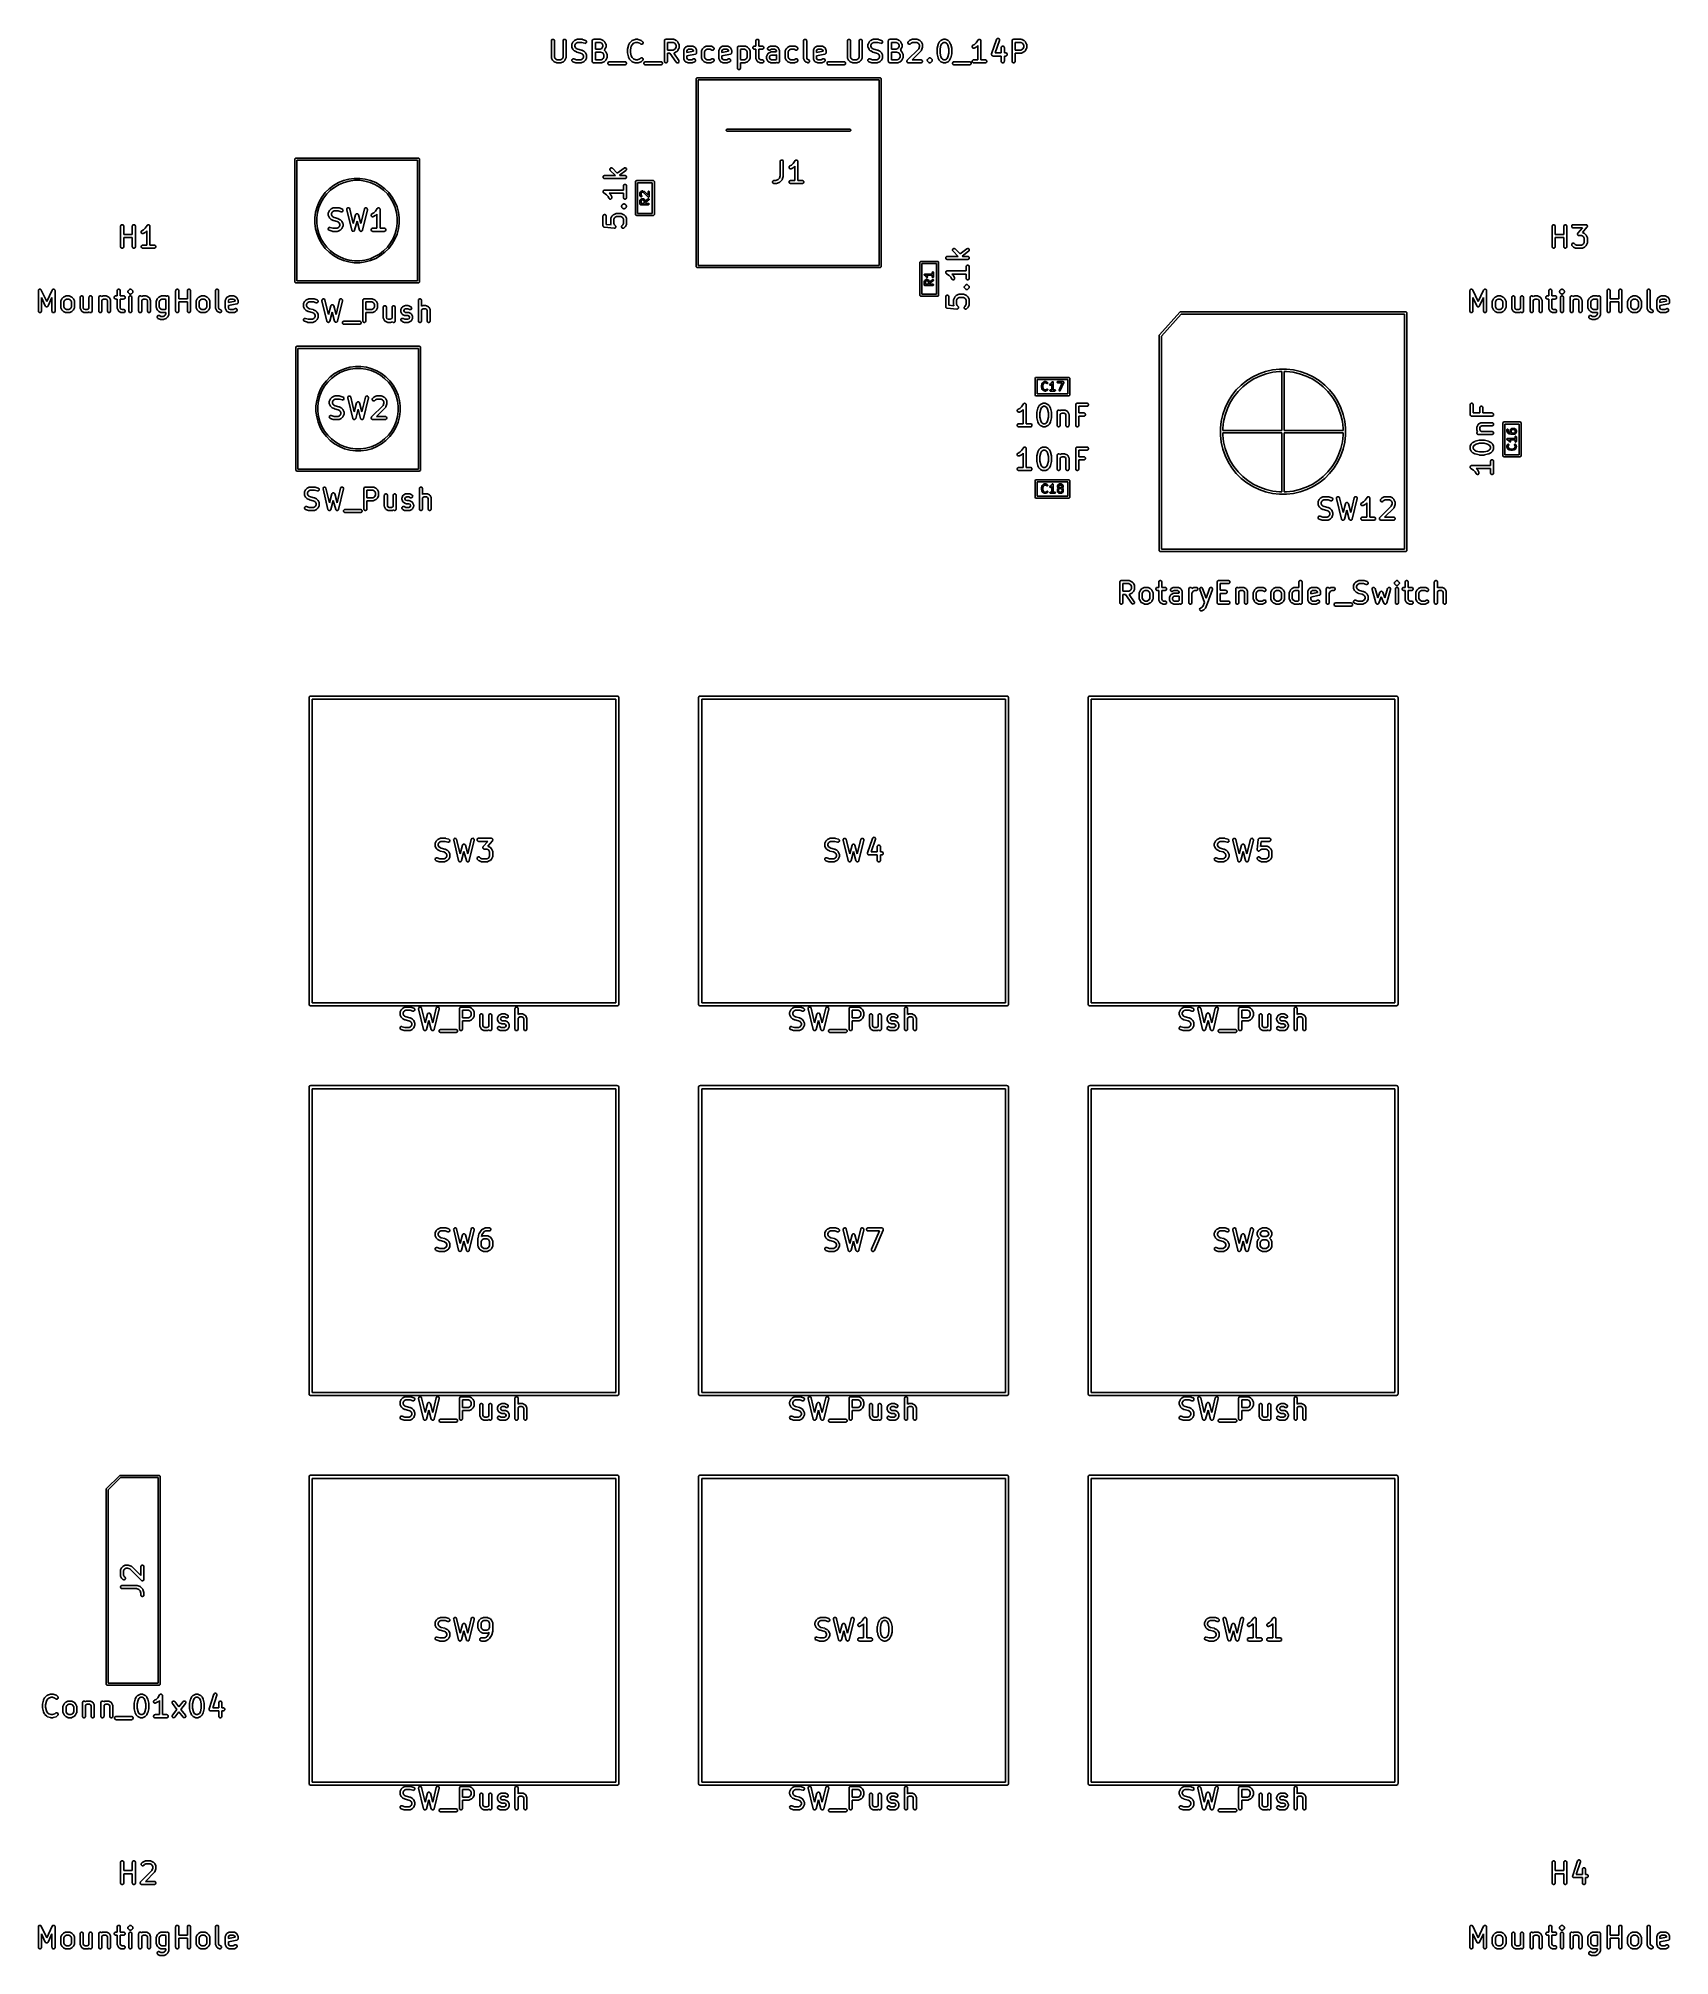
# Model space of a CAD drawing. Header units: millimetres. Extents: x 100.1 to 179.9, y -189 to -95.3.
import ezdxf

# ---------------------------------------------------------------- set-up
doc = ezdxf.new("R2010")
doc.units = ezdxf.units.MM
doc.layers.add('F.Fab', color=9, linetype='CONTINUOUS', true_color=0xafafaf)

msp = doc.modelspace()

# ---------------------------------------------------------------- linework, layer by layer
at = {"layer": 'F.Fab', "linetype": 'CONTINUOUS'}
for p, q in [((125.226189, -95.389819), (125.22763, -95.375187)), ((125.226189, -96.199342), (125.226189, -95.389819)), ((125.22763, -95.375187), (125.238829, -95.348151)), ((125.238829, -95.348151), (125.259521, -95.327459)), ((125.259521, -95.327459), (125.286557, -95.31626)), ((125.286557, -95.31626), (125.315821, -95.31626)), ((125.315821, -95.31626), (125.342857, -95.327459)), ((125.342857, -95.327459), (125.363549, -95.348151)), ((125.363549, -95.348151), (125.374748, -95.375187)), ((125.374748, -95.375187), (125.376189, -95.389819)), ((125.376189, -95.389819), (125.376189, -96.181637)), ((125.797617, -95.389819), (125.799058, -95.375187)), ((125.797617, -96.181637), (125.797617, -95.389819)), ((125.799058, -95.375187), (125.810257, -95.348151)), ((125.810257, -95.348151), (125.830949, -95.327459)), ((125.830949, -95.327459), (125.857985, -95.31626)), ((125.857985, -95.31626), (125.887249, -95.31626)), ((125.887249, -95.31626), (125.914285, -95.327459)), ((125.914285, -95.327459), (125.934977, -95.348151)), ((125.934977, -95.348151), (125.946176, -95.375187)), ((125.946176, -95.375187), (125.947617, -95.389819)), ((125.947617, -95.389819), (125.947617, -96.199342)), ((126.226189, -95.580295), (126.22763, -95.565663)), ((126.226189, -95.675533), (126.226189, -95.580295)), ((126.22763, -95.565663), (126.228661, -95.563173)), ((126.228661, -95.563173), (126.228852, -95.560486)), ((126.228852, -95.560486), (126.234107, -95.546754)), ((126.234107, -95.546754), (126.281726, -95.451516)), ((126.281726, -95.451516), (126.28569, -95.445216)), ((126.28569, -95.445216), (126.286448, -95.443389)), ((126.286448, -95.443389), (126.288136, -95.441332)), ((126.288136, -95.441332), (126.289558, -95.439073)), ((126.289558, -95.439073), (126.291056, -95.437773)), ((126.291056, -95.437773), (126.295775, -95.432024)), ((126.295775, -95.432024), (126.343394, -95.384405)), ((126.343394, -95.384405), (126.349143, -95.379686)), ((126.349143, -95.379686), (126.350443, -95.378188)), ((126.350443, -95.378188), (126.352702, -95.376766)), ((126.352702, -95.376766), (126.354759, -95.375078)), ((126.354759, -95.375078), (126.356586, -95.37432)), ((126.356586, -95.37432), (126.362886, -95.370356)), ((126.362886, -95.370356), (126.458124, -95.322737)), ((126.410447, -95.529484), (126.376189, -95.598)), ((126.376189, -95.598), (126.376189, -95.657828)), ((126.440854, -95.499077), (126.410447, -95.529484)), ((126.50937, -95.464819), (126.440854, -95.499077)), ((126.458124, -95.322737), (126.471855, -95.317482)), ((126.471855, -95.317482), (126.474544, -95.31729)), ((126.474544, -95.31729), (126.477033, -95.31626)), ((126.477033, -95.31626), (126.491665, -95.314819)), ((126.491665, -95.314819), (126.72976, -95.314819)), ((126.71759, -95.464819), (126.50937, -95.464819)), ((126.848899, -95.508589), (126.71759, -95.464819)), ((126.72976, -95.314819), (126.737165, -95.315548)), ((126.737165, -95.315548), (126.73914, -95.315408)), ((126.73914, -95.315408), (126.741737, -95.315998)), ((126.741737, -95.315998), (126.744392, -95.31626)), ((126.744392, -95.31626), (126.746223, -95.317018)), ((126.746223, -95.317018), (126.753477, -95.318668)), ((126.753477, -95.318668), (126.896334, -95.366287)), ((126.863236, -95.511849), (126.848899, -95.508589)), ((126.892426, -95.509774), (126.863236, -95.511849)), ((126.9186, -95.496688), (126.892426, -95.509774)), ((126.896334, -95.366287), (126.909759, -95.372281)), ((126.909759, -95.372281), (126.931866, -95.391455)), ((126.937774, -95.47458), (126.9186, -95.496688)), ((126.931866, -95.391455), (126.944953, -95.417628)), ((126.947028, -95.446818), (126.937774, -95.47458)), ((126.944953, -95.417628), (126.947028, -95.446818)), ((127.226189, -95.389819), (127.22763, -95.375187)), ((127.226189, -96.389819), (127.226189, -95.389819)), ((127.22763, -95.375187), (127.238829, -95.348151)), ((127.238829, -95.348151), (127.259521, -95.327459)), ((127.259521, -95.327459), (127.286557, -95.31626)), ((127.286557, -95.31626), (127.301189, -95.314819)), ((127.301189, -95.314819), (127.634522, -95.314819)), ((127.616817, -95.464819), (127.376189, -95.464819)), ((127.376189, -95.464819), (127.376189, -95.791009)), ((127.685333, -95.499077), (127.616817, -95.464819)), ((127.634522, -95.314819), (127.649154, -95.31626)), ((127.649154, -95.31626), (127.651643, -95.317291)), ((127.651643, -95.317291), (127.654331, -95.317482)), ((127.654331, -95.317482), (127.668063, -95.322737)), ((127.668063, -95.322737), (127.763301, -95.370356)), ((127.71574, -95.529484), (127.685333, -95.499077)), ((127.749998, -95.598), (127.71574, -95.529484)), ((127.749998, -95.657828), (127.749998, -95.598)), ((127.763301, -95.370356), (127.7696, -95.37432)), ((127.7696, -95.37432), (127.771428, -95.375078)), ((127.771428, -95.375078), (127.773484, -95.376766)), ((127.773484, -95.376766), (127.775744, -95.378188)), ((127.775744, -95.378188), (127.777043, -95.379686)), ((127.777043, -95.379686), (127.782793, -95.384405)), ((127.782793, -95.384405), (127.830412, -95.432024)), ((127.830412, -95.432024), (127.83513, -95.437773)), ((127.83513, -95.437773), (127.836629, -95.439073)), ((127.836629, -95.439073), (127.83805, -95.441332)), ((127.83805, -95.441332), (127.839739, -95.443389)), ((127.839739, -95.443389), (127.840496, -95.445216)), ((127.840496, -95.445216), (127.844461, -95.451516)), ((127.844461, -95.451516), (127.89208, -95.546754)), ((127.89208, -95.546754), (127.897335, -95.560485)), ((127.897335, -95.560485), (127.897526, -95.563174)), ((127.897526, -95.563174), (127.898557, -95.565663)), ((127.898557, -95.565663), (127.899998, -95.580295)), ((127.899998, -95.580295), (127.899998, -95.675533)), ((128.942714, -95.8002), (128.990333, -95.609724)), ((128.990333, -95.609724), (128.990718, -95.608644)), ((128.990718, -95.608644), (128.990757, -95.608105)), ((128.990757, -95.608105), (128.993094, -95.601997)), ((128.993094, -95.601997), (128.99528, -95.595878)), ((128.99528, -95.595878), (128.995602, -95.595442)), ((128.995602, -95.595442), (128.996012, -95.594373)), ((128.996012, -95.594373), (129.043631, -95.499135)), ((129.043631, -95.499135), (129.047595, -95.492835)), ((129.047595, -95.492835), (129.048353, -95.491008)), ((129.048353, -95.491008), (129.050041, -95.488951)), ((129.050041, -95.488951), (129.051463, -95.486692)), ((129.051463, -95.486692), (129.052961, -95.485392)), ((129.052961, -95.485392), (129.05768, -95.479643)), ((129.05768, -95.479643), (129.152918, -95.384405)), ((129.172352, -95.577103), (129.133858, -95.65409)), ((129.152918, -95.384405), (129.164283, -95.375077)), ((129.164283, -95.375077), (129.166773, -95.374045)), ((129.166773, -95.374045), (129.168808, -95.372281)), ((129.168808, -95.372281), (129.182234, -95.366287)), ((129.246465, -95.50299), (129.172352, -95.577103)), ((129.182234, -95.366287), (129.32509, -95.318668)), ((129.360978, -95.464819), (129.246465, -95.50299)), ((129.32509, -95.318668), (129.332345, -95.317018)), ((129.332345, -95.317018), (129.334176, -95.31626)), ((129.334176, -95.31626), (129.336829, -95.315998)), ((129.336829, -95.315998), (129.339427, -95.315408)), ((129.339427, -95.315408), (129.341401, -95.315548)), ((129.341401, -95.315548), (129.348808, -95.314819)), ((129.348808, -95.314819), (129.444046, -95.314819)), ((129.431876, -95.464819), (129.360978, -95.464819)), ((129.546389, -95.50299), (129.431876, -95.464819)), ((129.444046, -95.314819), (129.451451, -95.315548)), ((129.451451, -95.315548), (129.453426, -95.315408)), ((129.453426, -95.315408), (129.456023, -95.315998)), ((129.456023, -95.315998), (129.458678, -95.31626)), ((129.458678, -95.31626), (129.460509, -95.317018)), ((129.460509, -95.317018), (129.467763, -95.318668)), ((129.467763, -95.318668), (129.61062, -95.366287)), ((129.581489, -95.53809), (129.546389, -95.50299)), ((129.592854, -95.547417), (129.581489, -95.53809)), ((129.61989, -95.558616), (129.592854, -95.547417)), ((129.61062, -95.366287), (129.624045, -95.372281)), ((129.649153, -95.558616), (129.61989, -95.558616)), ((129.624045, -95.372281), (129.62608, -95.374046)), ((129.62608, -95.374046), (129.628571, -95.375078)), ((129.628571, -95.375078), (129.639936, -95.384405)), ((129.639936, -95.384405), (129.687555, -95.432024)), ((129.676189, -95.547417), (129.649153, -95.558616)), ((129.696882, -95.526724), (129.676189, -95.547417)), ((129.687555, -95.432024), (129.696882, -95.443389)), ((129.696882, -95.443389), (129.708081, -95.470425)), ((129.708081, -95.499688), (129.696882, -95.526724)), ((129.708081, -95.470425), (129.708081, -95.499688)), ((130.749999, -95.389819), (130.75144, -95.375187)), ((130.749999, -96.389819), (130.749999, -95.389819)), ((130.75144, -95.375187), (130.762639, -95.348151)), ((130.762639, -95.348151), (130.783331, -95.327459)), ((130.783331, -95.327459), (130.810367, -95.31626)), ((130.810367, -95.31626), (130.824999, -95.314819)), ((130.824999, -95.314819), (131.205951, -95.314819)), ((131.188246, -95.464819), (130.899999, -95.464819)), ((130.899999, -95.464819), (130.899999, -95.838628)), ((131.256762, -95.499077), (131.188246, -95.464819)), ((131.205951, -95.314819), (131.220583, -95.31626)), ((131.220583, -95.31626), (131.223072, -95.317291)), ((131.223072, -95.317291), (131.22576, -95.317482)), ((131.22576, -95.317482), (131.239492, -95.322737)), ((131.239492, -95.322737), (131.33473, -95.370356)), ((131.287169, -95.529484), (131.256762, -95.499077)), ((131.321427, -95.598), (131.287169, -95.529484)), ((131.321427, -95.705447), (131.321427, -95.598)), ((131.33473, -95.370356), (131.341029, -95.37432)), ((131.341029, -95.37432), (131.342857, -95.375078)), ((131.342857, -95.375078), (131.344913, -95.376766)), ((131.344913, -95.376766), (131.347173, -95.378188)), ((131.347173, -95.378188), (131.348472, -95.379686)), ((131.348472, -95.379686), (131.354222, -95.384405)), ((131.354222, -95.384405), (131.401841, -95.432024)), ((131.401841, -95.432024), (131.406559, -95.437773)), ((131.406559, -95.437773), (131.408058, -95.439073)), ((131.408058, -95.439073), (131.409479, -95.441332)), ((131.409479, -95.441332), (131.411168, -95.443389)), ((131.411168, -95.443389), (131.411925, -95.445216)), ((131.411925, -95.445216), (131.41589, -95.451516)), ((131.41589, -95.451516), (131.463509, -95.546754)), ((131.463509, -95.546754), (131.468764, -95.560485)), ((131.468764, -95.560485), (131.468955, -95.563174)), ((131.468955, -95.563174), (131.469986, -95.565663)), ((131.469986, -95.565663), (131.471427, -95.580295)), ((131.471427, -95.580295), (131.471427, -95.723152)), ((135.22619, -95.389819), (135.227631, -95.375187)), ((135.22619, -95.648152), (135.22619, -95.389819)), ((135.227631, -95.375187), (135.23883, -95.348151)), ((135.23883, -95.348151), (135.259522, -95.327459)), ((135.259522, -95.327459), (135.286558, -95.31626)), ((135.286558, -95.31626), (135.315822, -95.31626)), ((135.315822, -95.31626), (135.342858, -95.327459)), ((135.342858, -95.327459), (135.36355, -95.348151)), ((135.36355, -95.348151), (135.374749, -95.375187)), ((135.374749, -95.375187), (135.37619, -95.389819)), ((135.37619, -95.389819), (135.37619, -95.648152)), ((137.559524, -95.389819), (137.560965, -95.375187)), ((137.559524, -96.246961), (137.559524, -95.389819)), ((137.560965, -95.375187), (137.572164, -95.348151)), ((137.572164, -95.348151), (137.592856, -95.327459)), ((137.592856, -95.327459), (137.619892, -95.31626)), ((137.619892, -95.31626), (137.649156, -95.31626)), ((137.649156, -95.31626), (137.676192, -95.327459)), ((137.676192, -95.327459), (137.696884, -95.348151)), ((137.696884, -95.348151), (137.708083, -95.375187)), ((137.708083, -95.375187), (137.709524, -95.389819)), ((137.709524, -95.389819), (137.709524, -96.229256)), ((139.702382, -95.389819), (139.703823, -95.375187)), ((139.702382, -96.199342), (139.702382, -95.389819)), ((139.703823, -95.375187), (139.715022, -95.348151)), ((139.715022, -95.348151), (139.735714, -95.327459)), ((139.735714, -95.327459), (139.76275, -95.31626)), ((139.76275, -95.31626), (139.792014, -95.31626)), ((139.792014, -95.31626), (139.81905, -95.327459)), ((139.81905, -95.327459), (139.839742, -95.348151)), ((139.839742, -95.348151), (139.850941, -95.375187)), ((139.850941, -95.375187), (139.852382, -95.389819)), ((139.852382, -95.389819), (139.852382, -96.181637)), ((140.27381, -95.389819), (140.275251, -95.375187)), ((140.27381, -96.181637), (140.27381, -95.389819)), ((140.275251, -95.375187), (140.28645, -95.348151)), ((140.28645, -95.348151), (140.307142, -95.327459)), ((140.307142, -95.327459), (140.334178, -95.31626)), ((140.334178, -95.31626), (140.363442, -95.31626)), ((140.363442, -95.31626), (140.390478, -95.327459)), ((140.390478, -95.327459), (140.41117, -95.348151)), ((140.41117, -95.348151), (140.422369, -95.375187)), ((140.422369, -95.375187), (140.42381, -95.389819)), ((140.42381, -95.389819), (140.42381, -96.199342)), ((140.702382, -95.580295), (140.703823, -95.565663)), ((140.702382, -95.675533), (140.702382, -95.580295)), ((140.703823, -95.565663), (140.704854, -95.563173)), ((140.704854, -95.563173), (140.705045, -95.560486)), ((140.705045, -95.560486), (140.7103, -95.546754)), ((140.7103, -95.546754), (140.757919, -95.451516)), ((140.757919, -95.451516), (140.761883, -95.445216)), ((140.761883, -95.445216), (140.762641, -95.443389)), ((140.762641, -95.443389), (140.764329, -95.441332)), ((140.764329, -95.441332), (140.765751, -95.439073)), ((140.765751, -95.439073), (140.767249, -95.437773)), ((140.767249, -95.437773), (140.771968, -95.432024)), ((140.771968, -95.432024), (140.819587, -95.384405)), ((140.819587, -95.384405), (140.825336, -95.379686)), ((140.825336, -95.379686), (140.826636, -95.378188)), ((140.826636, -95.378188), (140.828895, -95.376766)), ((140.828895, -95.376766), (140.830952, -95.375078)), ((140.830952, -95.375078), (140.832779, -95.37432)), ((140.832779, -95.37432), (140.839079, -95.370356)), ((140.839079, -95.370356), (140.934317, -95.322737)), ((140.88664, -95.529484), (140.852382, -95.598)), ((140.852382, -95.598), (140.852382, -95.657828)), ((140.917047, -95.499077), (140.88664, -95.529484)), ((140.985563, -95.464819), (140.917047, -95.499077)), ((140.934317, -95.322737), (140.948048, -95.317482)), ((140.948048, -95.317482), (140.950737, -95.31729)), ((140.950737, -95.31729), (140.953226, -95.31626)), ((140.953226, -95.31626), (140.967858, -95.314819)), ((140.967858, -95.314819), (141.205953, -95.314819)), ((141.193783, -95.464819), (140.985563, -95.464819)), ((141.325092, -95.508589), (141.193783, -95.464819)), ((141.205953, -95.314819), (141.213358, -95.315548)), ((141.213358, -95.315548), (141.215333, -95.315408)), ((141.215333, -95.315408), (141.21793, -95.315998)), ((141.21793, -95.315998), (141.220585, -95.31626)), ((141.220585, -95.31626), (141.222416, -95.317018)), ((141.222416, -95.317018), (141.22967, -95.318668)), ((141.22967, -95.318668), (141.372527, -95.366287)), ((141.339429, -95.511849), (141.325092, -95.508589)), ((141.368619, -95.509774), (141.339429, -95.511849)), ((141.394793, -95.496688), (141.368619, -95.509774)), ((141.372527, -95.366287), (141.385952, -95.372281)), ((141.385952, -95.372281), (141.408059, -95.391455)), ((141.413967, -95.47458), (141.394793, -95.496688)), ((141.408059, -95.391455), (141.421146, -95.417628)), ((141.423221, -95.446818), (141.413967, -95.47458)), ((141.421146, -95.417628), (141.423221, -95.446818)), ((141.702382, -95.389819), (141.703823, -95.375187)), ((141.702382, -96.389819), (141.702382, -95.389819)), ((141.703823, -95.375187), (141.715022, -95.348151)), ((141.715022, -95.348151), (141.735714, -95.327459)), ((141.735714, -95.327459), (141.76275, -95.31626)), ((141.76275, -95.31626), (141.777382, -95.314819)), ((141.777382, -95.314819), (142.110715, -95.314819)), ((142.09301, -95.464819), (141.852382, -95.464819)), ((141.852382, -95.464819), (141.852382, -95.791009)), ((142.161526, -95.499077), (142.09301, -95.464819)), ((142.110715, -95.314819), (142.125347, -95.31626)), ((142.125347, -95.31626), (142.127836, -95.317291)), ((142.127836, -95.317291), (142.130524, -95.317482)), ((142.130524, -95.317482), (142.144256, -95.322737)), ((142.144256, -95.322737), (142.239494, -95.370356)), ((142.191933, -95.529484), (142.161526, -95.499077)), ((142.226191, -95.598), (142.191933, -95.529484)), ((142.226191, -95.657828), (142.226191, -95.598)), ((142.239494, -95.370356), (142.245793, -95.37432)), ((142.245793, -95.37432), (142.247621, -95.375078)), ((142.247621, -95.375078), (142.249677, -95.376766)), ((142.249677, -95.376766), (142.251937, -95.378188)), ((142.251937, -95.378188), (142.253236, -95.379686)), ((142.253236, -95.379686), (142.258986, -95.384405)), ((142.258986, -95.384405), (142.306605, -95.432024)), ((142.306605, -95.432024), (142.311323, -95.437773)), ((142.311323, -95.437773), (142.312822, -95.439073)), ((142.312822, -95.439073), (142.314243, -95.441332)), ((142.314243, -95.441332), (142.315932, -95.443389)), ((142.315932, -95.443389), (142.316689, -95.445216)), ((142.316689, -95.445216), (142.320654, -95.451516)), ((142.320654, -95.451516), (142.368273, -95.546754)), ((142.368273, -95.546754), (142.373528, -95.560485)), ((142.373528, -95.560485), (142.373719, -95.563174)), ((142.373719, -95.563174), (142.37475, -95.565663)), ((142.37475, -95.565663), (142.376191, -95.580295)), ((142.376191, -95.580295), (142.376191, -95.675533)), ((142.656204, -95.470426), (142.667403, -95.443389)), ((142.656204, -95.499688), (142.656204, -95.470426)), ((142.667403, -95.526725), (142.656204, -95.499688)), ((142.667403, -95.443389), (142.67673, -95.432024)), ((142.688095, -95.547417), (142.667403, -95.526725)), ((142.67673, -95.432024), (142.724349, -95.384405)), ((142.715132, -95.558616), (142.688095, -95.547417)), ((142.744394, -95.558616), (142.715132, -95.558616)), ((142.724349, -95.384405), (142.730098, -95.379686)), ((142.730098, -95.379686), (142.731398, -95.378188)), ((142.731398, -95.378188), (142.733657, -95.376766)), ((142.733657, -95.376766), (142.735714, -95.375078)), ((142.735714, -95.375078), (142.737541, -95.37432)), ((142.737541, -95.37432), (142.743841, -95.370356)), ((142.743841, -95.370356), (142.839079, -95.322737)), ((142.771431, -95.547417), (142.744394, -95.558616)), ((142.782796, -95.53809), (142.771431, -95.547417)), ((142.821809, -95.499077), (142.782796, -95.53809)), ((142.890325, -95.464819), (142.821809, -95.499077)), ((142.839079, -95.322737), (142.85281, -95.317482)), ((142.85281, -95.317482), (142.855499, -95.31729)), ((142.855499, -95.31729), (142.857988, -95.31626)), ((142.857988, -95.31626), (142.87262, -95.314819)), ((142.87262, -95.314819), (143.110715, -95.314819)), ((143.09301, -95.464819), (142.890325, -95.464819)), ((143.161526, -95.499077), (143.09301, -95.464819)), ((143.110715, -95.314819), (143.125347, -95.31626)), ((143.125347, -95.31626), (143.127836, -95.317291)), ((143.127836, -95.317291), (143.130524, -95.317482)), ((143.130524, -95.317482), (143.144256, -95.322737)), ((143.144256, -95.322737), (143.239494, -95.370356)), ((143.191933, -95.529484), (143.161526, -95.499077)), ((143.226191, -95.598), (143.191933, -95.529484)), ((143.226191, -95.663363), (143.226191, -95.598)), ((143.239494, -95.370356), (143.245793, -95.37432)), ((143.245793, -95.37432), (143.247621, -95.375078)), ((143.247621, -95.375078), (143.249677, -95.376766)), ((143.249677, -95.376766), (143.251937, -95.378188)), ((143.251937, -95.378188), (143.253236, -95.379686)), ((143.253236, -95.379686), (143.258986, -95.384405)), ((143.258986, -95.384405), (143.306605, -95.432024)), ((143.306605, -95.432024), (143.311323, -95.437773)), ((143.311323, -95.437773), (143.312822, -95.439073)), ((143.312822, -95.439073), (143.314243, -95.441332)), ((143.314243, -95.441332), (143.315932, -95.443389)), ((143.315932, -95.443389), (143.316689, -95.445216)), ((143.316689, -95.445216), (143.320654, -95.451516)), ((143.320654, -95.451516), (143.368273, -95.546754)), ((143.368273, -95.546754), (143.373528, -95.560485)), ((143.373528, -95.560485), (143.373719, -95.563174)), ((143.373719, -95.563174), (143.37475, -95.565663)), ((143.37475, -95.565663), (143.376191, -95.580295)), ((143.376191, -95.580295), (143.376191, -95.675533)), ((144.085573, -95.752581), (144.133192, -95.562105)), ((144.133192, -95.562105), (144.133577, -95.561025)), ((144.133577, -95.561025), (144.133616, -95.560486)), ((144.133616, -95.560486), (144.135943, -95.554404)), ((144.135943, -95.554404), (144.138139, -95.548259)), ((144.138139, -95.548259), (144.138461, -95.547823)), ((144.138461, -95.547823), (144.138871, -95.546754)), ((144.138871, -95.546754), (144.18649, -95.451516)), ((144.18649, -95.451516), (144.190454, -95.445216)), ((144.190454, -95.445216), (144.191212, -95.443389)), ((144.191212, -95.443389), (144.1929, -95.441332)), ((144.1929, -95.441332), (144.194322, -95.439073)), ((144.194322, -95.439073), (144.19582, -95.437773)), ((144.19582, -95.437773), (144.200539, -95.432024)), ((144.200539, -95.432024), (144.248158, -95.384405)), ((144.276717, -95.606471), (144.233334, -95.780005)), ((144.248158, -95.384405), (144.253907, -95.379686)), ((144.253907, -95.379686), (144.255207, -95.378188)), ((144.255207, -95.378188), (144.257466, -95.376766)), ((144.257466, -95.376766), (144.259523, -95.375078)), ((144.259523, -95.375078), (144.26135, -95.37432)), ((144.26135, -95.37432), (144.26765, -95.370356)), ((144.26765, -95.370356), (144.362888, -95.322737)), ((144.315211, -95.529484), (144.276717, -95.606471)), ((144.345618, -95.499077), (144.315211, -95.529484)), ((144.414134, -95.464819), (144.345618, -95.499077)), ((144.362888, -95.322737), (144.376619, -95.317482)), ((144.376619, -95.317482), (144.379308, -95.31729)), ((144.379308, -95.31729), (144.381797, -95.31626)), ((144.381797, -95.31626), (144.396429, -95.314819)), ((144.396429, -95.314819), (144.491667, -95.314819)), ((144.473962, -95.464819), (144.414134, -95.464819)), ((144.542478, -95.499077), (144.473962, -95.464819)), ((144.491667, -95.314819), (144.506299, -95.31626)), ((144.506299, -95.31626), (144.508788, -95.317291)), ((144.508788, -95.317291), (144.511476, -95.317482)), ((144.511476, -95.317482), (144.525208, -95.322737)), ((144.525208, -95.322737), (144.620446, -95.370356)), ((144.572885, -95.529484), (144.542478, -95.499077)), ((144.611378, -95.606471), (144.572885, -95.529484)), ((144.654762, -95.780005), (144.611378, -95.606471)), ((144.620446, -95.370356), (144.626745, -95.37432)), ((144.626745, -95.37432), (144.628573, -95.375078)), ((144.628573, -95.375078), (144.630629, -95.376766)), ((144.630629, -95.376766), (144.632889, -95.378188)), ((144.632889, -95.378188), (144.634188, -95.379686)), ((144.634188, -95.379686), (144.639938, -95.384405)), ((144.639938, -95.384405), (144.687557, -95.432024)), ((144.687557, -95.432024), (144.692275, -95.437773)), ((144.692275, -95.437773), (144.693774, -95.439073)), ((144.693774, -95.439073), (144.695195, -95.441332)), ((144.695195, -95.441332), (144.696884, -95.443389)), ((144.696884, -95.443389), (144.697641, -95.445216)), ((144.697641, -95.445216), (144.701606, -95.451516)), ((144.701606, -95.451516), (144.749225, -95.546754)), ((144.749225, -95.546754), (144.749634, -95.547823)), ((144.749634, -95.547823), (144.749957, -95.548259)), ((144.749957, -95.548259), (144.752149, -95.554395)), ((144.752149, -95.554395), (144.75448, -95.560485)), ((144.75448, -95.560485), (144.754518, -95.561025)), ((144.754518, -95.561025), (144.754904, -95.562105)), ((144.754904, -95.562105), (144.802523, -95.752581)), ((145.807463, -95.638391), (145.826636, -95.616283)), ((145.826636, -95.616283), (145.839079, -95.608451)), ((145.839079, -95.608451), (145.923431, -95.566275)), ((145.923431, -95.566275), (146.00481, -95.484896)), ((146.00481, -95.484896), (146.09593, -95.348216)), ((146.083334, -95.618504), (146.020891, -95.680947)), ((146.083334, -96.314819), (146.083334, -95.618504)), ((146.09593, -95.348216), (146.095964, -95.348173)), ((146.095964, -95.348173), (146.095974, -95.348151)), ((146.095974, -95.348151), (146.096025, -95.348099)), ((146.096025, -95.348099), (146.105246, -95.336841)), ((146.105246, -95.336841), (146.111415, -95.332709)), ((146.111415, -95.332709), (146.116666, -95.327459)), ((146.116666, -95.327459), (146.123455, -95.324646)), ((146.123455, -95.324646), (146.129561, -95.320558)), ((146.129561, -95.320558), (146.136841, -95.319101)), ((146.136841, -95.319101), (146.143702, -95.31626)), ((146.143702, -95.31626), (146.15105, -95.31626)), ((146.15105, -95.31626), (146.158255, -95.314819)), ((146.158255, -95.314819), (146.165539, -95.31626)), ((146.165539, -95.31626), (146.172966, -95.31626)), ((146.172966, -95.31626), (146.179754, -95.319072)), ((146.179754, -95.319072), (146.186963, -95.320498)), ((146.186963, -95.320498), (146.193142, -95.324617)), ((146.193142, -95.324617), (146.200002, -95.327459)), ((146.200002, -95.327459), (146.205195, -95.332652)), ((146.205195, -95.332652), (146.211312, -95.33673)), ((146.211312, -95.33673), (146.215445, -95.342902)), ((146.215445, -95.342902), (146.220694, -95.348151)), ((146.220694, -95.348151), (146.223505, -95.354938)), ((146.223505, -95.354938), (146.227595, -95.361045)), ((146.227595, -95.361045), (146.229051, -95.368326)), ((146.229051, -95.368326), (146.231893, -95.375187)), ((146.231893, -95.375187), (146.233318, -95.389663)), ((146.233318, -95.389663), (146.233334, -95.38974)), ((146.233334, -95.38974), (146.233328, -95.389766)), ((146.233328, -95.389766), (146.233334, -95.389819)), ((146.233334, -95.389819), (146.233334, -96.314819)), ((146.75385, -96.032768), (146.991945, -95.318483)), ((147.134247, -95.365918), (146.929058, -95.981485)), ((146.991945, -95.318483), (146.997939, -95.305058)), ((146.997939, -95.305058), (147.017113, -95.282951)), ((147.017113, -95.282951), (147.043286, -95.269864)), ((147.043286, -95.269864), (147.072476, -95.267789)), ((147.072476, -95.267789), (147.100238, -95.277043)), ((147.100238, -95.277043), (147.122346, -95.296217)), ((147.122346, -95.296217), (147.135432, -95.322391)), ((147.137507, -95.351581), (147.134247, -95.365918)), ((147.135432, -95.322391), (147.137507, -95.351581)), ((147.750001, -95.389819), (147.751442, -95.375187)), ((147.750001, -96.389819), (147.750001, -95.389819)), ((147.751442, -95.375187), (147.762641, -95.348151)), ((147.762641, -95.348151), (147.783333, -95.327459)), ((147.783333, -95.327459), (147.810369, -95.31626)), ((147.810369, -95.31626), (147.825001, -95.314819)), ((147.825001, -95.314819), (148.205953, -95.314819)), ((148.188248, -95.464819), (147.900001, -95.464819)), ((147.900001, -95.464819), (147.900001, -95.838628)), ((148.256764, -95.499077), (148.188248, -95.464819)), ((148.205953, -95.314819), (148.220585, -95.31626)), ((148.220585, -95.31626), (148.223074, -95.317291)), ((148.223074, -95.317291), (148.225762, -95.317482)), ((148.225762, -95.317482), (148.239494, -95.322737)), ((148.239494, -95.322737), (148.334732, -95.370356)), ((148.287171, -95.529484), (148.256764, -95.499077)), ((148.321429, -95.598), (148.287171, -95.529484)), ((148.321429, -95.705447), (148.321429, -95.598)), ((148.334732, -95.370356), (148.341031, -95.37432)), ((148.341031, -95.37432), (148.342859, -95.375078)), ((148.342859, -95.375078), (148.344915, -95.376766)), ((148.344915, -95.376766), (148.347175, -95.378188)), ((148.347175, -95.378188), (148.348474, -95.379686)), ((148.348474, -95.379686), (148.354224, -95.384405)), ((148.354224, -95.384405), (148.401843, -95.432024)), ((148.401843, -95.432024), (148.406561, -95.437773)), ((148.406561, -95.437773), (148.40806, -95.439073)), ((148.40806, -95.439073), (148.409481, -95.441332)), ((148.409481, -95.441332), (148.41117, -95.443389)), ((148.41117, -95.443389), (148.411927, -95.445216)), ((148.411927, -95.445216), (148.415892, -95.451516)), ((148.415892, -95.451516), (148.463511, -95.546754)), ((148.463511, -95.546754), (148.468766, -95.560485)), ((148.468766, -95.560485), (148.468957, -95.563174)), ((148.468957, -95.563174), (148.469988, -95.565663)), ((148.469988, -95.565663), (148.471429, -95.580295)), ((148.471429, -95.580295), (148.471429, -95.723152)), ((125.22763, -96.213974), (125.226189, -96.199342)), ((125.228661, -96.216463), (125.22763, -96.213974)), ((125.228852, -96.219151), (125.228661, -96.216463)), ((125.234107, -96.232883), (125.228852, -96.219151)), ((125.281726, -96.328121), (125.234107, -96.232883)), ((125.285689, -96.334417), (125.281726, -96.328121)), ((125.286447, -96.336247), (125.285689, -96.334417)), ((125.288136, -96.338305), (125.286447, -96.336247)), ((125.289558, -96.340564), (125.288136, -96.338305)), ((125.291056, -96.341863), (125.289558, -96.340564)), ((125.295774, -96.347612), (125.291056, -96.341863)), ((125.343393, -96.395232), (125.295774, -96.347612)), ((125.349142, -96.39995), (125.343393, -96.395232)), ((125.350443, -96.40145), (125.349142, -96.39995)), ((125.352702, -96.402872), (125.350443, -96.40145)), ((125.354759, -96.40456), (125.352702, -96.402872)), ((125.356586, -96.405317), (125.354759, -96.40456)), ((125.362886, -96.409282), (125.356586, -96.405317)), ((125.458124, -96.456901), (125.362886, -96.409282)), ((125.376189, -96.181637), (125.410447, -96.250153)), ((125.410447, -96.250153), (125.440854, -96.280561)), ((125.440854, -96.280561), (125.50937, -96.314819)), ((125.471855, -96.462156), (125.458124, -96.456901)), ((125.474544, -96.462347), (125.471855, -96.462156)), ((125.477033, -96.463378), (125.474544, -96.462347)), ((125.491665, -96.464819), (125.477033, -96.463378)), ((125.682141, -96.464819), (125.491665, -96.464819)), ((125.50937, -96.314819), (125.664436, -96.314819)), ((125.664436, -96.314819), (125.732951, -96.280561)), ((125.696773, -96.463378), (125.682141, -96.464819)), ((125.699262, -96.462346), (125.696773, -96.463378)), ((125.70195, -96.462156), (125.699262, -96.462346)), ((125.715682, -96.456901), (125.70195, -96.462156)), ((125.81092, -96.409282), (125.715682, -96.456901)), ((125.732951, -96.280561), (125.763358, -96.250153)), ((125.763358, -96.250153), (125.797617, -96.181637)), ((125.817219, -96.405317), (125.81092, -96.409282)), ((125.819047, -96.40456), (125.817219, -96.405317)), ((125.821103, -96.402872), (125.819047, -96.40456)), ((125.823363, -96.40145), (125.821103, -96.402872)), ((125.824663, -96.39995), (125.823363, -96.40145)), ((125.830413, -96.395232), (125.824663, -96.39995)), ((125.878031, -96.347613), (125.830413, -96.395232)), ((125.882749, -96.341863), (125.878031, -96.347613)), ((125.884248, -96.340564), (125.882749, -96.341863)), ((125.885669, -96.338305), (125.884248, -96.340564)), ((125.887359, -96.336247), (125.885669, -96.338305)), ((125.888116, -96.334417), (125.887359, -96.336247)), ((125.89208, -96.328121), (125.888116, -96.334417)), ((125.939699, -96.232883), (125.89208, -96.328121)), ((125.944954, -96.219152), (125.939699, -96.232883)), ((125.945145, -96.216462), (125.944954, -96.219152)), ((125.946176, -96.213974), (125.945145, -96.216462)), ((125.947617, -96.199342), (125.946176, -96.213974)), ((126.22763, -95.690165), (126.226189, -95.675533)), ((126.226778, -96.33282), (126.236032, -96.305057)), ((126.228853, -96.36201), (126.226778, -96.33282)), ((126.228661, -95.692654), (126.22763, -95.690165)), ((126.228852, -95.695342), (126.228661, -95.692654)), ((126.234107, -95.709074), (126.228852, -95.695342)), ((126.241939, -96.388183), (126.228853, -96.36201)), ((126.281726, -95.804312), (126.234107, -95.709074)), ((126.236032, -96.305057), (126.255206, -96.28295)), ((126.264046, -96.407357), (126.241939, -96.388183)), ((126.255206, -96.28295), (126.281379, -96.269864)), ((126.277472, -96.413351), (126.264046, -96.407357)), ((126.420328, -96.46097), (126.277472, -96.413351)), ((126.281379, -96.269864), (126.310569, -96.267789)), ((126.28569, -95.810611), (126.281726, -95.804312)), ((126.286448, -95.812439), (126.28569, -95.810611)), ((126.288136, -95.814495), (126.286448, -95.812439)), ((126.289558, -95.816755), (126.288136, -95.814495)), ((126.291056, -95.818054), (126.289558, -95.816755)), ((126.295775, -95.823804), (126.291056, -95.818054)), ((126.343394, -95.871423), (126.295775, -95.823804)), ((126.310569, -96.267789), (126.324906, -96.271049)), ((126.324906, -96.271049), (126.456216, -96.314819)), ((126.349143, -95.876141), (126.343394, -95.871423)), ((126.350443, -95.87764), (126.349143, -95.876141)), ((126.352702, -95.879061), (126.350443, -95.87764)), ((126.354759, -95.88075), (126.352702, -95.879061)), ((126.356586, -95.881507), (126.354759, -95.88075)), ((126.362886, -95.885472), (126.356586, -95.881507)), ((126.458124, -95.933091), (126.362886, -95.885472)), ((126.376189, -95.657828), (126.410447, -95.726344)), ((126.410447, -95.726344), (126.440854, -95.756751)), ((126.427583, -96.462619), (126.420328, -96.46097)), ((126.429414, -96.463378), (126.427583, -96.462619)), ((126.432067, -96.463639), (126.429414, -96.463378)), ((126.434665, -96.46423), (126.432067, -96.463639)), ((126.436639, -96.464089), (126.434665, -96.46423)), ((126.444046, -96.464819), (126.436639, -96.464089)), ((126.440854, -95.756751), (126.517841, -95.795244)), ((126.682141, -96.464819), (126.444046, -96.464819)), ((126.456216, -96.314819), (126.664436, -96.314819)), ((126.459193, -95.9335), (126.458124, -95.933091)), ((126.459629, -95.933823), (126.459193, -95.9335)), ((126.465765, -95.936015), (126.459629, -95.933823)), ((126.471855, -95.938346), (126.465765, -95.936015)), ((126.472395, -95.938384), (126.471855, -95.938346)), ((126.473475, -95.93877), (126.472395, -95.938384)), ((126.655965, -95.984392), (126.473475, -95.93877)), ((126.517841, -95.795244), (126.700331, -95.840867)), ((126.732952, -96.022886), (126.655965, -95.984392)), ((126.664436, -96.314819), (126.732951, -96.280561)), ((126.696773, -96.463378), (126.682141, -96.464819)), ((126.699262, -96.462346), (126.696773, -96.463378)), ((126.70195, -96.462156), (126.699262, -96.462346)), ((126.700331, -95.840867), (126.70141, -95.841252)), ((126.70141, -95.841252), (126.70195, -95.841291)), ((126.70195, -95.841291), (126.708031, -95.843618)), ((126.715682, -96.456901), (126.70195, -96.462156)), ((126.708031, -95.843618), (126.714177, -95.845814)), ((126.714177, -95.845814), (126.714612, -95.846136)), ((126.714612, -95.846136), (126.715682, -95.846546)), ((126.715682, -95.846546), (126.81092, -95.894165)), ((126.81092, -96.409282), (126.715682, -96.456901)), ((126.732951, -96.280561), (126.763358, -96.250153)), ((126.763359, -96.053293), (126.732952, -96.022886)), ((126.763358, -96.250153), (126.797617, -96.181637)), ((126.797617, -96.121809), (126.763359, -96.053293)), ((126.797617, -96.181637), (126.797617, -96.121809)), ((126.81092, -95.894165), (126.817219, -95.898129)), ((126.817219, -96.405317), (126.81092, -96.409282)), ((126.817219, -95.898129), (126.819047, -95.898887)), ((126.819047, -96.40456), (126.817219, -96.405317)), ((126.819047, -95.898887), (126.821103, -95.900575)), ((126.821103, -96.402872), (126.819047, -96.40456)), ((126.821103, -95.900575), (126.823363, -95.901997)), ((126.823363, -96.40145), (126.821103, -96.402872)), ((126.823363, -95.901997), (126.824662, -95.903495)), ((126.824663, -96.39995), (126.823363, -96.40145)), ((126.824662, -95.903495), (126.830412, -95.908214)), ((126.830413, -96.395232), (126.824663, -96.39995)), ((126.830412, -95.908214), (126.878031, -95.955833)), ((126.878031, -96.347613), (126.830413, -96.395232)), ((126.878031, -95.955833), (126.882749, -95.961582)), ((126.882749, -96.341863), (126.878031, -96.347613)), ((126.882749, -95.961582), (126.884248, -95.962882)), ((126.884248, -96.340564), (126.882749, -96.341863)), ((126.884248, -95.962882), (126.885669, -95.965141)), ((126.885669, -96.338305), (126.884248, -96.340564)), ((126.885669, -95.965141), (126.887358, -95.967198)), ((126.887359, -96.336247), (126.885669, -96.338305)), ((126.887358, -95.967198), (126.888115, -95.969025)), ((126.888116, -96.334417), (126.887359, -96.336247)), ((126.888115, -95.969025), (126.89208, -95.975325)), ((126.89208, -96.328121), (126.888116, -96.334417)), ((126.89208, -95.975325), (126.939699, -96.070563)), ((126.939699, -96.232883), (126.89208, -96.328121)), ((126.939699, -96.070563), (126.944954, -96.084294)), ((126.944954, -96.219152), (126.939699, -96.232883)), ((126.944954, -96.084294), (126.945145, -96.086983)), ((126.945145, -96.216462), (126.944954, -96.219152)), ((126.945145, -96.086983), (126.946176, -96.089472)), ((126.946176, -96.213974), (126.945145, -96.216462)), ((126.946176, -96.089472), (126.947617, -96.104104)), ((126.947617, -96.199342), (126.946176, -96.213974)), ((126.947617, -96.104104), (126.947617, -96.199342)), ((127.22763, -96.40445), (127.226189, -96.389819)), ((127.22763, -96.404451), (127.22763, -96.40445)), ((127.238829, -96.431487), (127.22763, -96.404451)), ((127.259521, -96.452179), (127.238829, -96.431487)), ((127.286557, -96.463378), (127.259521, -96.452179)), ((127.301189, -96.464819), (127.286557, -96.463378)), ((127.682141, -96.464819), (127.301189, -96.464819)), ((127.376189, -95.791009), (127.616817, -95.791009)), ((127.622352, -95.941009), (127.376189, -95.941009)), ((127.376189, -95.941009), (127.376189, -96.314819)), ((127.376189, -96.314819), (127.664436, -96.314819)), ((127.616817, -95.791009), (127.685333, -95.756751)), ((127.736865, -95.97918), (127.622352, -95.941009)), ((127.664436, -96.314819), (127.732951, -96.280561)), ((127.696773, -96.463378), (127.682141, -96.464819)), ((127.685333, -95.756751), (127.71574, -95.726344)), ((127.699262, -96.462346), (127.696773, -96.463378)), ((127.70195, -96.462156), (127.699262, -96.462346)), ((127.715682, -96.456901), (127.70195, -96.462156)), ((127.81092, -96.409282), (127.715682, -96.456901)), ((127.71574, -95.726344), (127.749998, -95.657828)), ((127.732951, -96.280561), (127.763358, -96.250153)), ((127.763359, -96.005674), (127.736865, -95.97918)), ((127.763358, -96.250153), (127.797617, -96.181637)), ((127.797617, -96.07419), (127.763359, -96.005674)), ((127.797617, -96.181637), (127.797617, -96.07419)), ((127.830412, -95.823804), (127.808453, -95.845762)), ((127.808453, -95.845762), (127.814521, -95.848471)), ((127.817219, -96.405317), (127.81092, -96.409282)), ((127.814521, -95.848471), (127.816556, -95.850236)), ((127.816556, -95.850236), (127.819047, -95.851268)), ((127.819047, -96.40456), (127.817219, -96.405317)), ((127.819047, -95.851268), (127.830412, -95.860595)), ((127.821103, -96.402872), (127.819047, -96.40456)), ((127.823363, -96.40145), (127.821103, -96.402872)), ((127.824663, -96.39995), (127.823363, -96.40145)), ((127.830413, -96.395232), (127.824663, -96.39995)), ((127.83513, -95.818054), (127.830412, -95.823804)), ((127.830412, -95.860595), (127.878031, -95.908214)), ((127.878031, -96.347613), (127.830413, -96.395232)), ((127.836629, -95.816755), (127.83513, -95.818054)), ((127.83805, -95.814495), (127.836629, -95.816755)), ((127.839739, -95.812439), (127.83805, -95.814495)), ((127.840496, -95.810611), (127.839739, -95.812439)), ((127.844461, -95.804312), (127.840496, -95.810611)), ((127.89208, -95.709074), (127.844461, -95.804312)), ((127.878031, -95.908214), (127.882749, -95.913963)), ((127.882749, -96.341863), (127.878031, -96.347613)), ((127.882749, -95.913963), (127.884248, -95.915263)), ((127.884248, -96.340564), (127.882749, -96.341863)), ((127.884248, -95.915263), (127.885669, -95.917522)), ((127.885669, -96.338305), (127.884248, -96.340564)), ((127.885669, -95.917522), (127.887358, -95.919579)), ((127.887359, -96.336247), (127.885669, -96.338305)), ((127.887358, -95.919579), (127.888115, -95.921406)), ((127.888116, -96.334417), (127.887359, -96.336247)), ((127.888115, -95.921406), (127.89208, -95.927706)), ((127.89208, -96.328121), (127.888116, -96.334417)), ((127.897335, -95.695343), (127.89208, -95.709074)), ((127.89208, -95.927706), (127.939699, -96.022944)), ((127.939699, -96.232883), (127.89208, -96.328121)), ((127.897526, -95.692653), (127.897335, -95.695343)), ((127.898557, -95.690165), (127.897526, -95.692653)), ((127.899998, -95.675533), (127.898557, -95.690165)), ((127.939699, -96.022944), (127.944954, -96.036675)), ((127.944954, -96.219152), (127.939699, -96.232883)), ((127.944954, -96.036675), (127.945145, -96.039364)), ((127.945145, -96.216462), (127.944954, -96.219152)), ((127.945145, -96.039364), (127.946176, -96.041853)), ((127.946176, -96.213974), (127.945145, -96.216462)), ((127.946176, -96.041853), (127.947617, -96.056485)), ((127.947617, -96.199342), (127.946176, -96.213974)), ((127.947617, -96.056485), (127.947617, -96.199342)), ((127.989535, -96.470425), (128.000734, -96.443389)), ((127.989535, -96.499689), (127.989535, -96.470425)), ((128.000734, -96.526725), (127.989535, -96.499689)), ((128.000734, -96.443389), (128.021426, -96.422697)), ((128.021426, -96.547417), (128.000734, -96.526725)), ((128.021426, -96.422697), (128.048462, -96.411498)), ((128.048462, -96.558616), (128.021426, -96.547417)), ((128.048462, -96.411498), (128.063094, -96.410057)), ((128.063094, -96.410057), (128.824998, -96.410057)), ((128.824998, -96.410057), (128.83963, -96.411498)), ((128.83963, -96.411498), (128.866666, -96.422697)), ((128.866666, -96.547417), (128.83963, -96.558616)), ((128.866666, -96.422697), (128.887358, -96.443389)), ((128.887358, -96.526725), (128.866666, -96.547417)), ((128.887358, -96.443389), (128.898557, -96.470425)), ((128.898557, -96.499689), (128.887358, -96.526725)), ((128.898557, -96.470425), (128.898557, -96.499689)), ((128.940475, -95.81839), (128.940726, -95.815836)), ((128.940475, -95.961247), (128.940475, -95.81839)), ((128.940726, -95.9638), (128.940475, -95.961247)), ((128.940564, -95.814744), (128.941373, -95.80927)), ((128.940726, -95.815836), (128.940564, -95.814744)), ((128.940564, -95.964893), (128.940726, -95.9638)), ((128.941373, -95.970366), (128.940564, -95.964893)), ((128.941373, -95.80927), (128.941916, -95.803758)), ((128.941916, -95.975879), (128.941373, -95.970366)), ((128.941916, -95.803758), (128.942338, -95.802736)), ((128.942338, -95.9769), (128.941916, -95.975879)), ((128.942338, -95.802736), (128.942714, -95.8002)), ((128.942714, -95.979437), (128.942338, -95.9769)), ((128.990333, -96.169913), (128.942714, -95.979437)), ((128.990718, -96.170992), (128.990333, -96.169913)), ((128.990757, -96.171532), (128.990718, -96.170992)), ((128.993084, -96.177613), (128.990757, -96.171532)), ((128.99528, -96.183759), (128.993084, -96.177613)), ((128.995602, -96.184194), (128.99528, -96.183759)), ((128.996012, -96.185264), (128.995602, -96.184194)), ((129.043631, -96.280502), (128.996012, -96.185264)), ((129.047594, -96.286798), (129.043631, -96.280502)), ((129.048352, -96.288628), (129.047594, -96.286798)), ((129.050041, -96.290686), (129.048352, -96.288628)), ((129.051463, -96.292945), (129.050041, -96.290686)), ((129.052961, -96.294244), (129.051463, -96.292945)), ((129.05768, -96.299994), (129.052961, -96.294244)), ((129.152918, -96.395233), (129.05768, -96.299994)), ((129.133858, -95.65409), (129.090475, -95.827624)), ((129.090475, -95.827624), (129.090475, -95.952013)), ((129.090475, -95.952013), (129.133858, -96.125547)), ((129.133858, -96.125547), (129.172352, -96.202534)), ((129.164283, -96.404561), (129.152918, -96.395233)), ((129.166773, -96.405592), (129.164283, -96.404561)), ((129.168808, -96.407357), (129.166773, -96.405592)), ((129.182234, -96.413351), (129.168808, -96.407357)), ((129.172352, -96.202534), (129.246465, -96.276648)), ((129.32509, -96.46097), (129.182234, -96.413351)), ((129.246465, -96.276648), (129.360978, -96.314819)), ((129.332345, -96.462619), (129.32509, -96.46097)), ((129.334176, -96.463378), (129.332345, -96.462619)), ((129.336829, -96.463639), (129.334176, -96.463378)), ((129.339427, -96.46423), (129.336829, -96.463639)), ((129.341401, -96.464089), (129.339427, -96.46423)), ((129.348808, -96.464819), (129.341401, -96.464089)), ((129.444046, -96.464819), (129.348808, -96.464819)), ((129.360978, -96.314819), (129.431876, -96.314819)), ((129.431876, -96.314819), (129.546389, -96.276647)), ((129.451451, -96.464089), (129.444046, -96.464819)), ((129.453426, -96.46423), (129.451451, -96.464089)), ((129.456023, -96.463639), (129.453426, -96.46423)), ((129.458678, -96.463378), (129.456023, -96.463639)), ((129.460509, -96.462619), (129.458678, -96.463378)), ((129.467763, -96.46097), (129.460509, -96.462619)), ((129.61062, -96.413351), (129.467763, -96.46097)), ((129.546389, -96.276647), (129.581488, -96.241548)), ((129.581488, -96.241548), (129.592854, -96.23222)), ((129.592854, -96.23222), (129.61989, -96.221021)), ((129.624045, -96.407357), (129.61062, -96.413351)), ((129.61989, -96.221021), (129.649153, -96.221021)), ((129.62608, -96.405591), (129.624045, -96.407357)), ((129.628571, -96.40456), (129.62608, -96.405591)), ((129.639937, -96.395232), (129.628571, -96.40456)), ((129.687555, -96.347613), (129.639937, -96.395232)), ((129.649153, -96.221021), (129.676189, -96.232219)), ((129.676189, -96.232219), (129.696882, -96.252912)), ((129.696883, -96.336247), (129.687555, -96.347613)), ((129.696882, -96.252912), (129.708081, -96.279948)), ((129.708081, -96.309211), (129.696883, -96.336247)), ((129.708081, -96.279948), (129.708081, -96.309211)), ((129.75144, -96.470425), (129.762639, -96.443389)), ((129.75144, -96.499689), (129.75144, -96.470425)), ((129.762639, -96.526725), (129.75144, -96.499689)), ((129.762639, -96.443389), (129.783331, -96.422697)), ((129.783331, -96.547417), (129.762639, -96.526725)), ((129.783331, -96.422697), (129.810367, -96.411498)), ((129.810367, -96.558616), (129.783331, -96.547417)), ((129.810367, -96.411498), (129.824999, -96.410057)), ((129.824999, -96.410057), (130.586903, -96.410057)), ((130.586903, -96.410057), (130.601535, -96.411498)), ((130.601535, -96.411498), (130.628571, -96.422697)), ((130.628571, -96.547417), (130.601535, -96.558616)), ((130.628571, -96.422697), (130.649263, -96.443389)), ((130.649263, -96.526725), (130.628571, -96.547417)), ((130.649263, -96.443389), (130.660462, -96.470425)), ((130.660462, -96.499689), (130.649263, -96.526725)), ((130.660462, -96.470425), (130.660462, -96.499689)), ((130.75144, -96.404451), (130.749999, -96.389819)), ((130.762639, -96.431487), (130.75144, -96.404451)), ((130.783331, -96.452179), (130.762639, -96.431487)), ((130.810367, -96.463378), (130.783331, -96.452179)), ((130.839631, -96.463378), (130.810367, -96.463378)), ((130.866667, -96.452179), (130.839631, -96.463378)), ((130.887359, -96.431487), (130.866667, -96.452179)), ((130.898558, -96.404451), (130.887359, -96.431487)), ((130.899999, -96.389819), (130.898558, -96.404451)), ((130.899999, -95.838628), (131.188246, -95.838628)), ((131.024045, -95.988628), (130.899999, -95.988628)), ((130.899999, -95.988628), (130.899999, -96.389819)), ((131.334985, -96.432829), (131.024045, -95.988628)), ((131.188246, -95.838628), (131.256762, -95.80437)), ((131.220583, -95.987187), (131.207066, -95.988518)), ((131.207066, -95.988518), (131.45787, -96.34681)), ((131.223072, -95.986155), (131.220583, -95.987187)), ((131.22576, -95.985965), (131.223072, -95.986155)), ((131.239492, -95.98071), (131.22576, -95.985965)), ((131.33473, -95.933091), (131.239492, -95.98071)), ((131.256762, -95.80437), (131.287169, -95.773963)), ((131.287169, -95.773963), (131.321427, -95.705447)), ((131.341029, -95.929126), (131.33473, -95.933091)), ((131.344556, -96.443989), (131.334985, -96.432829)), ((131.342857, -95.928369), (131.341029, -95.929126)), ((131.344913, -95.92668), (131.342857, -95.928369)), ((131.369235, -96.459716), (131.344556, -96.443989)), ((131.347173, -95.925259), (131.344913, -95.92668)), ((131.348472, -95.92376), (131.347173, -95.925259)), ((131.354222, -95.919042), (131.348472, -95.92376)), ((131.401841, -95.871423), (131.354222, -95.919042)), ((131.398052, -96.464802), (131.369235, -96.459716)), ((131.426623, -96.458472), (131.398052, -96.464802)), ((131.406559, -95.865673), (131.401841, -95.871423)), ((131.408058, -95.864374), (131.406559, -95.865673)), ((131.409479, -95.862114), (131.408058, -95.864374)), ((131.411168, -95.860058), (131.409479, -95.862114)), ((131.411925, -95.85823), (131.411168, -95.860058)), ((131.41589, -95.851931), (131.411925, -95.85823)), ((131.463509, -95.756693), (131.41589, -95.851931)), ((131.450597, -96.44169), (131.426623, -96.458472)), ((131.466324, -96.417012), (131.450597, -96.44169)), ((131.45787, -96.34681), (131.46508, -96.359623)), ((131.468764, -95.742962), (131.463509, -95.756693)), ((131.46508, -96.359623), (131.471409, -96.388194)), ((131.471409, -96.388194), (131.466324, -96.417012)), ((131.468955, -95.740272), (131.468764, -95.742962)), ((131.469986, -95.737784), (131.468955, -95.740272)), ((131.471427, -95.723152), (131.469986, -95.737784)), ((131.70238, -95.866009), (131.703821, -95.851377)), ((131.70238, -96.246961), (131.70238, -95.866009)), ((131.703821, -96.261593), (131.70238, -96.246961)), ((131.703821, -95.851377), (131.704852, -95.848887)), ((131.704852, -96.264082), (131.703821, -96.261593)), ((131.704852, -95.848887), (131.705043, -95.8462)), ((131.705043, -96.26677), (131.704852, -96.264082)), ((131.705043, -95.8462), (131.710298, -95.832468)), ((131.710298, -96.280502), (131.705043, -96.26677)), ((131.710298, -95.832468), (131.757917, -95.73723)), ((131.757917, -96.375741), (131.710298, -96.280502)), ((131.757917, -95.73723), (131.759457, -95.734782)), ((131.759457, -96.378187), (131.757917, -96.375741)), ((131.759457, -95.734782), (131.759842, -95.733629)), ((131.759842, -96.379342), (131.759457, -96.378187)), ((131.759842, -95.733629), (131.761087, -95.732192)), ((131.761088, -96.380779), (131.759842, -96.379342)), ((131.761087, -95.732192), (131.765749, -95.724787)), ((131.765749, -96.388183), (131.761088, -96.380779)), ((131.765749, -95.724787), (131.772853, -95.718625)), ((131.772851, -96.394342), (131.765749, -96.388183)), ((131.779015, -96.40145), (131.772851, -96.394342)), ((131.772853, -95.718625), (131.779015, -95.711521)), ((131.779015, -95.711521), (131.78642, -95.706859)), ((131.78642, -96.406111), (131.779015, -96.40145)), ((131.78642, -95.706859), (131.787857, -95.705614)), ((131.787857, -96.407357), (131.78642, -96.406111)), ((131.787857, -95.705614), (131.78901, -95.705229)), ((131.78901, -96.407741), (131.787857, -96.407357)), ((131.78901, -95.705229), (131.791458, -95.703689)), ((131.791458, -96.409282), (131.78901, -96.407741)), ((131.791458, -95.703689), (131.886696, -95.65607)), ((131.886696, -96.456901), (131.791458, -96.409282)), ((131.8809, -95.826672), (131.85238, -95.883714)), ((131.85238, -95.883714), (131.85238, -95.964999)), ((131.85238, -95.964999), (132.17857, -95.899762)), ((132.268278, -96.034791), (131.85238, -96.11797)), ((131.85238, -96.11797), (131.85238, -96.229256)), ((131.85238, -96.229256), (131.8809, -96.286298)), ((131.937942, -95.798152), (131.8809, -95.826672)), ((131.8809, -96.286298), (131.937942, -96.314819)), ((131.886696, -95.65607), (131.900427, -95.650815)), ((131.900427, -96.462156), (131.886696, -96.456901)), ((131.900427, -95.650815), (131.903116, -95.650623)), ((131.903116, -96.462347), (131.900427, -96.462156)), ((131.903116, -95.650623), (131.905605, -95.649593)), ((131.905605, -96.463378), (131.903116, -96.462347)), ((131.905605, -95.649593), (131.920237, -95.648152)), ((131.920237, -96.464819), (131.905605, -96.463378)), ((131.920237, -95.648152), (132.110713, -95.648152)), ((132.110713, -96.464819), (131.920237, -96.464819)), ((132.093008, -95.798152), (131.937942, -95.798152)), ((131.937942, -96.314819), (132.093008, -96.314819)), ((132.150049, -95.826672), (132.093008, -95.798152)), ((132.093008, -96.314819), (132.17241, -96.275118)), ((132.110713, -95.648152), (132.125345, -95.649593)), ((132.125345, -96.463378), (132.110713, -96.464819)), ((132.125345, -95.649593), (132.127834, -95.650624)), ((132.127834, -96.462346), (132.125345, -96.463378)), ((132.127834, -95.650624), (132.130522, -95.650815)), ((132.130522, -96.462156), (132.127834, -96.462346)), ((132.130522, -95.650815), (132.144254, -95.65607)), ((132.144254, -96.456901), (132.130522, -96.462156)), ((132.144254, -95.65607), (132.239492, -95.703689)), ((132.239492, -96.409282), (132.144254, -96.456901)), ((132.17857, -95.883714), (132.150049, -95.826672)), ((132.17241, -96.275118), (132.186141, -96.269863)), ((132.17857, -95.899762), (132.17857, -95.883714)), ((132.186141, -96.269863), (132.215331, -96.267789)), ((132.215331, -96.267789), (132.243093, -96.277043)), ((132.239492, -95.703689), (132.241939, -95.705229)), ((132.251935, -96.40145), (132.239492, -96.409282)), ((132.241939, -95.705229), (132.243093, -95.705614)), ((132.243093, -95.705614), (132.244529, -95.706859)), ((132.243093, -96.277043), (132.2652, -96.296216)), ((132.244529, -95.706859), (132.251935, -95.711521)), ((132.251935, -95.711521), (132.258096, -95.718625)), ((132.271108, -96.379342), (132.251935, -96.40145)), ((132.258096, -95.718625), (132.265201, -95.724787)), ((132.2652, -96.296216), (132.278288, -96.322391)), ((132.265201, -95.724787), (132.269862, -95.732192)), ((132.282344, -96.030508), (132.268278, -96.034791)), ((132.269862, -95.732192), (132.271108, -95.733629)), ((132.271108, -95.733629), (132.271492, -95.734782)), ((132.280362, -96.351581), (132.271108, -96.379342)), ((132.271492, -95.734782), (132.273033, -95.73723)), ((132.273033, -95.73723), (132.320652, -95.832468)), ((132.278288, -96.322391), (132.280362, -96.351581)), ((132.288449, -96.026419), (132.282344, -96.030508)), ((132.295238, -96.023607), (132.288449, -96.026419)), ((132.30049, -96.018354), (132.295238, -96.023607)), ((132.306658, -96.014224), (132.30049, -96.018354)), ((132.310732, -96.008113), (132.306658, -96.014224)), ((132.31593, -96.002915), (132.310732, -96.008113)), ((132.318773, -95.996051), (132.31593, -96.002915)), ((132.32289, -95.989876), (132.318773, -95.996051)), ((132.320652, -95.832468), (132.325907, -95.846199)), ((132.324315, -95.98267), (132.32289, -95.989876)), ((132.327129, -95.975879), (132.324315, -95.98267)), ((132.325907, -95.846199), (132.326098, -95.848888)), ((132.326098, -95.848888), (132.327129, -95.851377)), ((132.327129, -95.851377), (132.32857, -95.866009)), ((132.32857, -95.961247), (132.327129, -95.975879)), ((132.32857, -95.866009), (132.32857, -95.961247)), ((132.559523, -95.913628), (132.560964, -95.898996)), ((132.559523, -96.199342), (132.559523, -95.913628)), ((132.560964, -96.213974), (132.559523, -96.199342)), ((132.560964, -95.898996), (132.561995, -95.896506)), ((132.561995, -96.216463), (132.560964, -96.213974)), ((132.561995, -95.896506), (132.562186, -95.893819)), ((132.562186, -96.219151), (132.561995, -96.216463)), ((132.562186, -95.893819), (132.567441, -95.880087)), ((132.567441, -96.232883), (132.562186, -96.219151)), ((132.567441, -95.880087), (132.61506, -95.784849)), ((132.61506, -96.328121), (132.567441, -96.232883)), ((132.61506, -95.784849), (132.619024, -95.778549)), ((132.619023, -96.334417), (132.61506, -96.328121)), ((132.619781, -96.336247), (132.619023, -96.334417)), ((132.619024, -95.778549), (132.619782, -95.776722)), ((132.62147, -96.338305), (132.619781, -96.336247)), ((132.619782, -95.776722), (132.62147, -95.774665)), ((132.62147, -95.774665), (132.622892, -95.772406)), ((132.622892, -96.340564), (132.62147, -96.338305)), ((132.622892, -95.772406), (132.62439, -95.771106)), ((132.62439, -96.341863), (132.622892, -96.340564)), ((132.62439, -95.771106), (132.629109, -95.765357)), ((132.629108, -96.347612), (132.62439, -96.341863)), ((132.676727, -96.395232), (132.629108, -96.347612)), ((132.629109, -95.765357), (132.676728, -95.717738)), ((132.682476, -96.39995), (132.676727, -96.395232)), ((132.676728, -95.717738), (132.682477, -95.713019)), ((132.683777, -96.40145), (132.682476, -96.39995)), ((132.682477, -95.713019), (132.683777, -95.711521)), ((132.683777, -95.711521), (132.686036, -95.710099)), ((132.686036, -96.402872), (132.683777, -96.40145)), ((132.686036, -95.710099), (132.688093, -95.708411)), ((132.688093, -96.40456), (132.686036, -96.402872)), ((132.688093, -95.708411), (132.68992, -95.707653)), ((132.68992, -96.405317), (132.688093, -96.40456)), ((132.68992, -95.707653), (132.69622, -95.703689)), ((132.69622, -96.409282), (132.68992, -96.405317)), ((132.69622, -95.703689), (132.791458, -95.65607)), ((132.791458, -96.456901), (132.69622, -96.409282)), ((132.743781, -95.862817), (132.709523, -95.931333)), ((132.709523, -95.931333), (132.709523, -96.181637)), ((132.709523, -96.181637), (132.743781, -96.250153)), ((132.774188, -95.83241), (132.743781, -95.862817)), ((132.743781, -96.250153), (132.774188, -96.280561)), ((132.842704, -95.798152), (132.774188, -95.83241)), ((132.774188, -96.280561), (132.842704, -96.314819)), ((132.791458, -95.65607), (132.805189, -95.650815)), ((132.805189, -96.462156), (132.791458, -96.456901)), ((132.805189, -95.650815), (132.807878, -95.650623)), ((132.807878, -96.462347), (132.805189, -96.462156)), ((132.807878, -95.650623), (132.810367, -95.649593)), ((132.810367, -96.463378), (132.807878, -96.462347)), ((132.810367, -95.649593), (132.824999, -95.648152)), ((132.824999, -96.464819), (132.810367, -96.463378)), ((132.824999, -95.648152), (133.015475, -95.648152)), ((133.015475, -96.464819), (132.824999, -96.464819)), ((132.99777, -95.798152), (132.842704, -95.798152)), ((132.842704, -96.314819), (132.99777, -96.314819)), ((133.077172, -95.837853), (132.99777, -95.798152)), ((132.99777, -96.314819), (133.077172, -96.275118)), ((133.015475, -95.648152), (133.030107, -95.649593)), ((133.030107, -96.463378), (133.015475, -96.464819)), ((133.030107, -95.649593), (133.032596, -95.650624)), ((133.032596, -96.462346), (133.030107, -96.463378)), ((133.032596, -95.650624), (133.035284, -95.650815)), ((133.035284, -96.462156), (133.032596, -96.462346)), ((133.035284, -95.650815), (133.049016, -95.65607)), ((133.049016, -96.456901), (133.035284, -96.462156)), ((133.049016, -95.65607), (133.144254, -95.703689)), ((133.144254, -96.409282), (133.049016, -96.456901)), ((133.090903, -95.843108), (133.077172, -95.837853)), ((133.077172, -96.275118), (133.090903, -96.269863)), ((133.120093, -95.845182), (133.090903, -95.843108)), ((133.090903, -96.269863), (133.120093, -96.267789)), ((133.147855, -95.835928), (133.120093, -95.845182)), ((133.120093, -96.267789), (133.147855, -96.277043)), ((133.144254, -95.703689), (133.156697, -95.711521)), ((133.156697, -96.40145), (133.144254, -96.409282)), ((133.169962, -95.816755), (133.147855, -95.835928)), ((133.147855, -96.277043), (133.169962, -96.296216)), ((133.156697, -95.711521), (133.17587, -95.733629)), ((133.17587, -96.379342), (133.156697, -96.40145)), ((133.18305, -95.79058), (133.169962, -95.816755)), ((133.169962, -96.296216), (133.18305, -96.322391)), ((133.17587, -95.733629), (133.185124, -95.76139)), ((133.185124, -96.351581), (133.17587, -96.379342)), ((133.185124, -95.76139), (133.18305, -95.79058)), ((133.18305, -96.322391), (133.185124, -96.351581)), ((133.416666, -95.866009), (133.418107, -95.851377)), ((133.416666, -96.246961), (133.416666, -95.866009)), ((133.418107, -96.261593), (133.416666, -96.246961)), ((133.418107, -95.851377), (133.419138, -95.848887)), ((133.419138, -96.264082), (133.418107, -96.261593)), ((133.419138, -95.848887), (133.419329, -95.8462)), ((133.419329, -96.26677), (133.419138, -96.264082)), ((133.419329, -95.8462), (133.424584, -95.832468)), ((133.424584, -96.280502), (133.419329, -96.26677)), ((133.424584, -95.832468), (133.472203, -95.73723)), ((133.472203, -96.375741), (133.424584, -96.280502)), ((133.472203, -95.73723), (133.473743, -95.734782)), ((133.473743, -96.378187), (133.472203, -96.375741)), ((133.473743, -95.734782), (133.474128, -95.733629)), ((133.474128, -96.379342), (133.473743, -96.378187)), ((133.474128, -95.733629), (133.475373, -95.732192)), ((133.475374, -96.380779), (133.474128, -96.379342)), ((133.475373, -95.732192), (133.480035, -95.724787)), ((133.480035, -96.388183), (133.475374, -96.380779)), ((133.480035, -95.724787), (133.487139, -95.718625)), ((133.487137, -96.394342), (133.480035, -96.388183)), ((133.493301, -96.40145), (133.487137, -96.394342)), ((133.487139, -95.718625), (133.493301, -95.711521)), ((133.493301, -95.711521), (133.500706, -95.706859)), ((133.500706, -96.406111), (133.493301, -96.40145)), ((133.500706, -95.706859), (133.502143, -95.705614)), ((133.502143, -96.407357), (133.500706, -96.406111)), ((133.502143, -95.705614), (133.503296, -95.705229)), ((133.503296, -96.407741), (133.502143, -96.407357)), ((133.503296, -95.705229), (133.505744, -95.703689)), ((133.505744, -96.409282), (133.503296, -96.407741)), ((133.505744, -95.703689), (133.600982, -95.65607)), ((133.600982, -96.456901), (133.505744, -96.409282)), ((133.595186, -95.826672), (133.566666, -95.883714)), ((133.566666, -95.883714), (133.566666, -95.964999)), ((133.566666, -95.964999), (133.892856, -95.899762)), ((133.982564, -96.034791), (133.566666, -96.11797)), ((133.566666, -96.11797), (133.566666, -96.229256)), ((133.566666, -96.229256), (133.595186, -96.286298)), ((133.652228, -95.798152), (133.595186, -95.826672)), ((133.595186, -96.286298), (133.652228, -96.314819)), ((133.600982, -95.65607), (133.614713, -95.650815)), ((133.614713, -96.462156), (133.600982, -96.456901)), ((133.614713, -95.650815), (133.617402, -95.650623)), ((133.617402, -96.462347), (133.614713, -96.462156)), ((133.617402, -95.650623), (133.619891, -95.649593)), ((133.619891, -96.463378), (133.617402, -96.462347)), ((133.619891, -95.649593), (133.634523, -95.648152)), ((133.634523, -96.464819), (133.619891, -96.463378)), ((133.634523, -95.648152), (133.824999, -95.648152)), ((133.824999, -96.464819), (133.634523, -96.464819)), ((133.807294, -95.798152), (133.652228, -95.798152)), ((133.652228, -96.314819), (133.807294, -96.314819)), ((133.864335, -95.826672), (133.807294, -95.798152)), ((133.807294, -96.314819), (133.886696, -96.275118)), ((133.824999, -95.648152), (133.839631, -95.649593)), ((133.839631, -96.463378), (133.824999, -96.464819)), ((133.839631, -95.649593), (133.84212, -95.650624)), ((133.84212, -96.462346), (133.839631, -96.463378)), ((133.84212, -95.650624), (133.844808, -95.650815)), ((133.844808, -96.462156), (133.84212, -96.462346)), ((133.844808, -95.650815), (133.85854, -95.65607)), ((133.85854, -96.456901), (133.844808, -96.462156)), ((133.85854, -95.65607), (133.953778, -95.703689)), ((133.953778, -96.409282), (133.85854, -96.456901)), ((133.892856, -95.883714), (133.864335, -95.826672)), ((133.886696, -96.275118), (133.900427, -96.269863)), ((133.892856, -95.899762), (133.892856, -95.883714)), ((133.900427, -96.269863), (133.929617, -96.267789)), ((133.929617, -96.267789), (133.957379, -96.277043)), ((133.953778, -95.703689), (133.956225, -95.705229)), ((133.966221, -96.40145), (133.953778, -96.409282)), ((133.956225, -95.705229), (133.957379, -95.705614)), ((133.957379, -95.705614), (133.958815, -95.706859)), ((133.957379, -96.277043), (133.979486, -96.296216)), ((133.958815, -95.706859), (133.966221, -95.711521)), ((133.966221, -95.711521), (133.972382, -95.718625)), ((133.985394, -96.379342), (133.966221, -96.40145)), ((133.972382, -95.718625), (133.979487, -95.724787)), ((133.979486, -96.296216), (133.992574, -96.322391)), ((133.979487, -95.724787), (133.984148, -95.732192)), ((133.99663, -96.030508), (133.982564, -96.034791)), ((133.984148, -95.732192), (133.985394, -95.733629)), ((133.985394, -95.733629), (133.985778, -95.734782)), ((133.994648, -96.351581), (133.985394, -96.379342)), ((133.985778, -95.734782), (133.987319, -95.73723)), ((133.987319, -95.73723), (134.034938, -95.832468)), ((133.992574, -96.322391), (133.994648, -96.351581)), ((134.002735, -96.026419), (133.99663, -96.030508)), ((134.009524, -96.023607), (134.002735, -96.026419)), ((134.014776, -96.018354), (134.009524, -96.023607)), ((134.020944, -96.014224), (134.014776, -96.018354)), ((134.025018, -96.008113), (134.020944, -96.014224)), ((134.030216, -96.002915), (134.025018, -96.008113)), ((134.033059, -95.996051), (134.030216, -96.002915)), ((134.037176, -95.989876), (134.033059, -95.996051)), ((134.034938, -95.832468), (134.040193, -95.846199)), ((134.038601, -95.98267), (134.037176, -95.989876)), ((134.041415, -95.975879), (134.038601, -95.98267)), ((134.040193, -95.846199), (134.040384, -95.848888)), ((134.040384, -95.848888), (134.041415, -95.851377)), ((134.041415, -95.851377), (134.042856, -95.866009)), ((134.042856, -95.961247), (134.041415, -95.975879)), ((134.042856, -95.866009), (134.042856, -95.961247)), ((134.321428, -95.723152), (134.322869, -95.70852)), ((134.321428, -96.723152), (134.321428, -95.723152)), ((134.322869, -95.70852), (134.334068, -95.681484)), ((134.334068, -95.681484), (134.35476, -95.660792)), ((134.35476, -95.660792), (134.381796, -95.649593)), ((134.381796, -95.649593), (134.41106, -95.649593)), ((134.41106, -95.649593), (134.438096, -95.660792)), ((134.438096, -95.660792), (134.441624, -95.66432)), ((134.441624, -95.66432), (134.458125, -95.65607)), ((134.458125, -95.65607), (134.471856, -95.650815)), ((134.509371, -95.798152), (134.471428, -95.817123)), ((134.471428, -95.817123), (134.471428, -96.295847)), ((134.471428, -96.295847), (134.509371, -96.314819)), ((134.471856, -96.462156), (134.471428, -96.461992)), ((134.471428, -96.461992), (134.471428, -96.723152)), ((134.471856, -95.650815), (134.474545, -95.650623)), ((134.474545, -96.462347), (134.471856, -96.462156)), ((134.474545, -95.650623), (134.477034, -95.649593)), ((134.477034, -96.463378), (134.474545, -96.462347)), ((134.477034, -95.649593), (134.491666, -95.648152)), ((134.491666, -96.464819), (134.477034, -96.463378)), ((134.491666, -95.648152), (134.682142, -95.648152)), ((134.682142, -96.464819), (134.491666, -96.464819)), ((134.664437, -95.798152), (134.509371, -95.798152)), ((134.509371, -96.314819), (134.664437, -96.314819)), ((134.732953, -95.83241), (134.664437, -95.798152)), ((134.664437, -96.314819), (134.732952, -96.280561)), ((134.682142, -95.648152), (134.696774, -95.649593)), ((134.696774, -96.463378), (134.682142, -96.464819)), ((134.696774, -95.649593), (134.699263, -95.650624)), ((134.699263, -96.462346), (134.696774, -96.463378)), ((134.699263, -95.650624), (134.701951, -95.650815)), ((134.701951, -96.462156), (134.699263, -96.462346)), ((134.701951, -95.650815), (134.715683, -95.65607)), ((134.715683, -96.456901), (134.701951, -96.462156)), ((134.715683, -95.65607), (134.810921, -95.703689)), ((134.810921, -96.409282), (134.715683, -96.456901)), ((134.732952, -96.280561), (134.763359, -96.250153)), ((134.76336, -95.862817), (134.732953, -95.83241)), ((134.763359, -96.250153), (134.797618, -96.181637)), ((134.797618, -95.931333), (134.76336, -95.862817)), ((134.797618, -96.181637), (134.797618, -95.931333)), ((134.810921, -95.703689), (134.81722, -95.707653)), ((134.81722, -96.405317), (134.810921, -96.409282)), ((134.81722, -95.707653), (134.819048, -95.708411)), ((134.819048, -96.40456), (134.81722, -96.405317)), ((134.819048, -95.708411), (134.821104, -95.710099)), ((134.821104, -96.402872), (134.819048, -96.40456)), ((134.821104, -95.710099), (134.823364, -95.711521)), ((134.823364, -96.40145), (134.821104, -96.402872)), ((134.823364, -95.711521), (134.824663, -95.713019)), ((134.824664, -96.39995), (134.823364, -96.40145)), ((134.824663, -95.713019), (134.830413, -95.717738)), ((134.830414, -96.395232), (134.824664, -96.39995)), ((134.830413, -95.717738), (134.878032, -95.765357)), ((134.878032, -96.347613), (134.830414, -96.395232)), ((134.878032, -95.765357), (134.88275, -95.771106)), ((134.88275, -96.341863), (134.878032, -96.347613)), ((134.88275, -95.771106), (134.884249, -95.772406)), ((134.884249, -96.340564), (134.88275, -96.341863)), ((134.884249, -95.772406), (134.88567, -95.774665)), ((134.88567, -96.338305), (134.884249, -96.340564)), ((134.88567, -95.774665), (134.887359, -95.776722)), ((134.88736, -96.336247), (134.88567, -96.338305)), ((134.887359, -95.776722), (134.888116, -95.778549)), ((134.888117, -96.334417), (134.88736, -96.336247)), ((134.888116, -95.778549), (134.892081, -95.784849)), ((134.892081, -96.328121), (134.888117, -96.334417)), ((134.892081, -95.784849), (134.9397, -95.880087)), ((134.9397, -96.232883), (134.892081, -96.328121)), ((134.9397, -95.880087), (134.944955, -95.893818)), ((134.944955, -96.219152), (134.9397, -96.232883)), ((134.944955, -95.893818), (134.945146, -95.896507)), ((134.945146, -96.216462), (134.944955, -96.219152)), ((134.945146, -95.896507), (134.946177, -95.898996)), ((134.946177, -96.213974), (134.945146, -96.216462)), ((134.946177, -95.898996), (134.947618, -95.913628)), ((134.947618, -96.199342), (134.946177, -96.213974)), ((134.947618, -95.913628), (134.947618, -96.199342)), ((135.084774, -95.70852), (135.095973, -95.681484)), ((135.084774, -95.737784), (135.084774, -95.70852)), ((135.095973, -95.76482), (135.084774, -95.737784)), ((135.095973, -95.681484), (135.116665, -95.660792)), ((135.116665, -95.785512), (135.095973, -95.76482)), ((135.116665, -95.660792), (135.143701, -95.649593)), ((135.143701, -95.796711), (135.116665, -95.785512)), ((135.143701, -95.649593), (135.158333, -95.648152)), ((135.158333, -95.798152), (135.143701, -95.796711)), ((135.158333, -95.648152), (135.22619, -95.648152)), ((135.22619, -95.798152), (135.158333, -95.798152)), ((135.22619, -96.246961), (135.22619, -95.798152)), ((135.227631, -96.261593), (135.22619, -96.246961)), ((135.228662, -96.264082), (135.227631, -96.261593)), ((135.228853, -96.26677), (135.228662, -96.264082)), ((135.234108, -96.280502), (135.228853, -96.26677)), ((135.281727, -96.375741), (135.234108, -96.280502)), ((135.283267, -96.378187), (135.281727, -96.375741)), ((135.283652, -96.379342), (135.283267, -96.378187)), ((135.284898, -96.380779), (135.283652, -96.379342)), ((135.289559, -96.388183), (135.284898, -96.380779)), ((135.296661, -96.394342), (135.289559, -96.388183)), ((135.302825, -96.40145), (135.296661, -96.394342)), ((135.31023, -96.406111), (135.302825, -96.40145)), ((135.311667, -96.407357), (135.31023, -96.406111)), ((135.31282, -96.407741), (135.311667, -96.407357)), ((135.315268, -96.409282), (135.31282, -96.407741)), ((135.410506, -96.456901), (135.315268, -96.409282)), ((135.37619, -95.648152), (135.539285, -95.648152)), ((135.539285, -95.798152), (135.37619, -95.798152)), ((135.37619, -95.798152), (135.37619, -96.229256)), ((135.37619, -96.229256), (135.40471, -96.286298)), ((135.40471, -96.286298), (135.461752, -96.314819)), ((135.424237, -96.462156), (135.410506, -96.456901)), ((135.426926, -96.462347), (135.424237, -96.462156)), ((135.429415, -96.463378), (135.426926, -96.462347)), ((135.444047, -96.464819), (135.429415, -96.463378)), ((135.539285, -96.464819), (135.444047, -96.464819)), ((135.461752, -96.314819), (135.539285, -96.314819)), ((135.539285, -95.648152), (135.553917, -95.649593)), ((135.553917, -95.796711), (135.539285, -95.798152)), ((135.539285, -96.314819), (135.553917, -96.31626)), ((135.553917, -96.463378), (135.539285, -96.464819)), ((135.553917, -95.649593), (135.580953, -95.660792)), ((135.580953, -95.785512), (135.553917, -95.796711)), ((135.553917, -96.31626), (135.580953, -96.327459)), ((135.580953, -96.452179), (135.553917, -96.463378)), ((135.580953, -95.660792), (135.601645, -95.681484)), ((135.601645, -95.76482), (135.580953, -95.785512)), ((135.580953, -96.327459), (135.601645, -96.348151)), ((135.601645, -96.431487), (135.580953, -96.452179)), ((135.601645, -95.681484), (135.612844, -95.70852)), ((135.612844, -95.737784), (135.601645, -95.76482)), ((135.601645, -96.348151), (135.612844, -96.375187)), ((135.612844, -96.404451), (135.601645, -96.431487)), ((135.612844, -95.70852), (135.612844, -95.737784)), ((135.612844, -96.375187), (135.612844, -96.404451)), ((135.75, -96.151723), (135.751441, -96.137091)), ((135.75, -96.246961), (135.75, -96.151723)), ((135.751441, -96.261593), (135.75, -96.246961)), ((135.751441, -96.137091), (135.752472, -96.134601)), ((135.752472, -96.264082), (135.751441, -96.261593)), ((135.752472, -96.134601), (135.752663, -96.131914)), ((135.752663, -96.26677), (135.752472, -96.264082)), ((135.752663, -96.131914), (135.757918, -96.118182)), ((135.757918, -96.280502), (135.752663, -96.26677)), ((135.757918, -96.118182), (135.805537, -96.022944)), ((135.805537, -96.375741), (135.757918, -96.280502)), ((135.798208, -95.76139), (135.807462, -95.733629)), ((135.800282, -95.79058), (135.798208, -95.76139)), ((135.813369, -95.816755), (135.800282, -95.79058)), ((135.805537, -96.022944), (135.807077, -96.020496)), ((135.807077, -96.378187), (135.805537, -96.375741)), ((135.807077, -96.020496), (135.807462, -96.019343)), ((135.807462, -96.379342), (135.807077, -96.378187)), ((135.807462, -95.733629), (135.826635, -95.711521)), ((135.807462, -96.019343), (135.808707, -96.017906)), ((135.808708, -96.380779), (135.807462, -96.379342)), ((135.808707, -96.017906), (135.813369, -96.010501)), ((135.813369, -96.388183), (135.808708, -96.380779)), ((135.835477, -95.835928), (135.813369, -95.816755)), ((135.813369, -96.010501), (135.820473, -96.004339)), ((135.820471, -96.394342), (135.813369, -96.388183)), ((135.826635, -96.40145), (135.820471, -96.394342)), ((135.820473, -96.004339), (135.826635, -95.997235)), ((135.826635, -95.711521), (135.839078, -95.703689)), ((135.826635, -95.997235), (135.83404, -95.992573)), ((135.83404, -96.406111), (135.826635, -96.40145)), ((135.83404, -95.992573), (135.835477, -95.991328)), ((135.835477, -96.407357), (135.83404, -96.406111)), ((135.863238, -95.845182), (135.835477, -95.835928)), ((135.835477, -95.991328), (135.83663, -95.990943)), ((135.83663, -96.407741), (135.835477, -96.407357)), ((135.83663, -95.990943), (135.839078, -95.989403)), ((135.839078, -96.409282), (135.83663, -96.407741)), ((135.839078, -95.703689), (135.934316, -95.65607)), ((135.839078, -95.989403), (135.934316, -95.941784)), ((135.934316, -96.456901), (135.839078, -96.409282)), ((135.892428, -95.843108), (135.863238, -95.845182)), ((135.90616, -95.837853), (135.892428, -95.843108)), ((135.92852, -96.112386), (135.9, -96.169428)), ((135.9, -96.169428), (135.9, -96.229256)), ((135.9, -96.229256), (135.92852, -96.286298)), ((135.985562, -95.798152), (135.90616, -95.837853)), ((135.985562, -96.083866), (135.92852, -96.112386)), ((135.92852, -96.286298), (135.985562, -96.314819)), ((135.934316, -95.65607), (135.948047, -95.650815)), ((135.934316, -95.941784), (135.948047, -95.936529)), ((135.948047, -96.462156), (135.934316, -96.456901)), ((135.948047, -95.650815), (135.950736, -95.650623)), ((135.948047, -95.936529), (135.950736, -95.936337)), ((135.950736, -96.462347), (135.948047, -96.462156)), ((135.950736, -95.650623), (135.953225, -95.649593)), ((135.950736, -95.936337), (135.953225, -95.935307)), ((135.953225, -96.463378), (135.950736, -96.462347)), ((135.953225, -95.649593), (135.967857, -95.648152)), ((135.953225, -95.935307), (135.967857, -95.933866)), ((135.967857, -96.464819), (135.953225, -96.463378)), ((135.967857, -95.648152), (136.158333, -95.648152)), ((135.967857, -95.933866), (136.188247, -95.933866)), ((136.205952, -96.464819), (135.967857, -96.464819)), ((136.140628, -95.798152), (135.985562, -95.798152)), ((136.205952, -96.083866), (135.985562, -96.083866)), ((135.985562, -96.314819), (136.188247, -96.314819)), ((136.197669, -95.826672), (136.140628, -95.798152)), ((136.158333, -95.648152), (136.172965, -95.649593)), ((136.172965, -95.649593), (136.175454, -95.650624)), ((136.175454, -95.650624), (136.178142, -95.650815)), ((136.178142, -95.650815), (136.191874, -95.65607)), ((136.188247, -95.933866), (136.22619, -95.914894)), ((136.188247, -96.314819), (136.22619, -96.295847)), ((136.191874, -95.65607), (136.287112, -95.703689)), ((136.22619, -95.883714), (136.197669, -95.826672)), ((136.220584, -96.082425), (136.205952, -96.083866)), ((136.220584, -96.463378), (136.205952, -96.464819)), ((136.223073, -96.081393), (136.220584, -96.082425)), ((136.223073, -96.462346), (136.220584, -96.463378)), ((136.225761, -96.081203), (136.223073, -96.081393)), ((136.225761, -96.462156), (136.223073, -96.462346)), ((136.22619, -96.081038), (136.225761, -96.081203)), ((136.239493, -96.456901), (136.225761, -96.462156)), ((136.22619, -95.914894), (136.22619, -95.883714)), ((136.22619, -96.295847), (136.22619, -96.081038)), ((136.255993, -96.44865), (136.239493, -96.456901)), ((136.259522, -96.452179), (136.255993, -96.44865)), ((136.286558, -96.463378), (136.259522, -96.452179)), ((136.315822, -96.463378), (136.286558, -96.463378)), ((136.287112, -95.703689), (136.289559, -95.705229)), ((136.289559, -95.705229), (136.290713, -95.705614)), ((136.290713, -95.705614), (136.292149, -95.706859)), ((136.292149, -95.706859), (136.299555, -95.711521)), ((136.299555, -95.711521), (136.305716, -95.718625)), ((136.305716, -95.718625), (136.312821, -95.724787)), ((136.312821, -95.724787), (136.317482, -95.732192)), ((136.342858, -96.452179), (136.315822, -96.463378)), ((136.317482, -95.732192), (136.318728, -95.733629)), ((136.318728, -95.733629), (136.319112, -95.734782)), ((136.319112, -95.734782), (136.320653, -95.73723)), ((136.320653, -95.73723), (136.368272, -95.832468)), ((136.36355, -96.431487), (136.342858, -96.452179)), ((136.374749, -96.404451), (136.36355, -96.431487)), ((136.368272, -95.832468), (136.373527, -95.846199)), ((136.373527, -95.846199), (136.373718, -95.848888)), ((136.373718, -95.848888), (136.374749, -95.851377)), ((136.374749, -95.851377), (136.37619, -95.866009)), ((136.37619, -96.389819), (136.374749, -96.404451)), ((136.37619, -95.866009), (136.37619, -96.389819)), ((136.654762, -95.913628), (136.656203, -95.898996)), ((136.654762, -96.199342), (136.654762, -95.913628)), ((136.656203, -96.213974), (136.654762, -96.199342)), ((136.656203, -95.898996), (136.657234, -95.896506)), ((136.657234, -96.216463), (136.656203, -96.213974)), ((136.657234, -95.896506), (136.657425, -95.893819)), ((136.657425, -96.219151), (136.657234, -96.216463)), ((136.657425, -95.893819), (136.66268, -95.880087)), ((136.66268, -96.232883), (136.657425, -96.219151)), ((136.66268, -95.880087), (136.710299, -95.784849)), ((136.710299, -96.328121), (136.66268, -96.232883)), ((136.710299, -95.784849), (136.714263, -95.778549)), ((136.714262, -96.334417), (136.710299, -96.328121)), ((136.71502, -96.336247), (136.714262, -96.334417)), ((136.714263, -95.778549), (136.715021, -95.776722)), ((136.716709, -96.338305), (136.71502, -96.336247)), ((136.715021, -95.776722), (136.716709, -95.774665)), ((136.716709, -95.774665), (136.718131, -95.772406)), ((136.718131, -96.340564), (136.716709, -96.338305)), ((136.718131, -95.772406), (136.719629, -95.771106)), ((136.719629, -96.341863), (136.718131, -96.340564)), ((136.719629, -95.771106), (136.724348, -95.765357)), ((136.724347, -96.347612), (136.719629, -96.341863)), ((136.771966, -96.395232), (136.724347, -96.347612)), ((136.724348, -95.765357), (136.771967, -95.717738)), ((136.777715, -96.39995), (136.771966, -96.395232)), ((136.771967, -95.717738), (136.777716, -95.713019)), ((136.779016, -96.40145), (136.777715, -96.39995)), ((136.777716, -95.713019), (136.779016, -95.711521)), ((136.779016, -95.711521), (136.781275, -95.710099)), ((136.781275, -96.402872), (136.779016, -96.40145)), ((136.781275, -95.710099), (136.783332, -95.708411)), ((136.783332, -96.40456), (136.781275, -96.402872)), ((136.783332, -95.708411), (136.785159, -95.707653)), ((136.785159, -96.405317), (136.783332, -96.40456)), ((136.785159, -95.707653), (136.791459, -95.703689)), ((136.791459, -96.409282), (136.785159, -96.405317)), ((136.791459, -95.703689), (136.886697, -95.65607)), ((136.886697, -96.456901), (136.791459, -96.409282)), ((136.83902, -95.862817), (136.804762, -95.931333)), ((136.804762, -95.931333), (136.804762, -96.181637)), ((136.804762, -96.181637), (136.83902, -96.250153)), ((136.869427, -95.83241), (136.83902, -95.862817)), ((136.83902, -96.250153), (136.869427, -96.280561)), ((136.937943, -95.798152), (136.869427, -95.83241)), ((136.869427, -96.280561), (136.937943, -96.314819)), ((136.886697, -95.65607), (136.900428, -95.650815)), ((136.900428, -96.462156), (136.886697, -96.456901)), ((136.900428, -95.650815), (136.903117, -95.650623)), ((136.903117, -96.462347), (136.900428, -96.462156)), ((136.903117, -95.650623), (136.905606, -95.649593)), ((136.905606, -96.463378), (136.903117, -96.462347)), ((136.905606, -95.649593), (136.920238, -95.648152)), ((136.920238, -96.464819), (136.905606, -96.463378)), ((136.920238, -95.648152), (137.110714, -95.648152)), ((137.110714, -96.464819), (136.920238, -96.464819)), ((137.093009, -95.798152), (136.937943, -95.798152)), ((136.937943, -96.314819), (137.093009, -96.314819)), ((137.172411, -95.837853), (137.093009, -95.798152)), ((137.093009, -96.314819), (137.172411, -96.275118)), ((137.110714, -95.648152), (137.125346, -95.649593)), ((137.125346, -96.463378), (137.110714, -96.464819)), ((137.125346, -95.649593), (137.127835, -95.650624)), ((137.127835, -96.462346), (137.125346, -96.463378)), ((137.127835, -95.650624), (137.130523, -95.650815)), ((137.130523, -96.462156), (137.127835, -96.462346)), ((137.130523, -95.650815), (137.144255, -95.65607)), ((137.144255, -96.456901), (137.130523, -96.462156)), ((137.144255, -95.65607), (137.239493, -95.703689)), ((137.239493, -96.409282), (137.144255, -96.456901)), ((137.186142, -95.843108), (137.172411, -95.837853)), ((137.172411, -96.275118), (137.186142, -96.269863)), ((137.215332, -95.845182), (137.186142, -95.843108)), ((137.186142, -96.269863), (137.215332, -96.267789)), ((137.243094, -95.835928), (137.215332, -95.845182)), ((137.215332, -96.267789), (137.243094, -96.277043)), ((137.239493, -95.703689), (137.251936, -95.711521)), ((137.251936, -96.40145), (137.239493, -96.409282)), ((137.265201, -95.816755), (137.243094, -95.835928)), ((137.243094, -96.277043), (137.265201, -96.296216)), ((137.251936, -95.711521), (137.271109, -95.733629)), ((137.271109, -96.379342), (137.251936, -96.40145)), ((137.278289, -95.79058), (137.265201, -95.816755)), ((137.265201, -96.296216), (137.278289, -96.322391)), ((137.271109, -95.733629), (137.280363, -95.76139)), ((137.280363, -96.351581), (137.271109, -96.379342)), ((137.280363, -95.76139), (137.278289, -95.79058)), ((137.278289, -96.322391), (137.280363, -96.351581)), ((137.560965, -96.261593), (137.559524, -96.246961)), ((137.561996, -96.264082), (137.560965, -96.261593)), ((137.562187, -96.26677), (137.561996, -96.264082)), ((137.567442, -96.280502), (137.562187, -96.26677)), ((137.615061, -96.375741), (137.567442, -96.280502)), ((137.616601, -96.378187), (137.615061, -96.375741)), ((137.616986, -96.379342), (137.616601, -96.378187)), ((137.618232, -96.380779), (137.616986, -96.379342)), ((137.622893, -96.388183), (137.618232, -96.380779)), ((137.629995, -96.394342), (137.622893, -96.388183)), ((137.636159, -96.40145), (137.629995, -96.394342)), ((137.643564, -96.406111), (137.636159, -96.40145)), ((137.645001, -96.407357), (137.643564, -96.406111)), ((137.646154, -96.407741), (137.645001, -96.407357)), ((137.648602, -96.409282), (137.646154, -96.407741)), ((137.74384, -96.456901), (137.648602, -96.409282)), ((137.709524, -96.229256), (137.738044, -96.286298)), ((137.738044, -96.286298), (137.810922, -96.322737)), ((137.757571, -96.462156), (137.74384, -96.456901)), ((137.786761, -96.46423), (137.757571, -96.462156)), ((137.814523, -96.454976), (137.786761, -96.46423)), ((137.810922, -96.322737), (137.823365, -96.330569)), ((137.83663, -96.435803), (137.814523, -96.454976)), ((137.823365, -96.330569), (137.842538, -96.352677)), ((137.849718, -96.409628), (137.83663, -96.435803)), ((137.842538, -96.352677), (137.851792, -96.380438)), ((137.851792, -96.380438), (137.849718, -96.409628)), ((138.035715, -95.866009), (138.037156, -95.851377)), ((138.035715, -96.246961), (138.035715, -95.866009)), ((138.037156, -96.261593), (138.035715, -96.246961)), ((138.037156, -95.851377), (138.038187, -95.848887)), ((138.038187, -96.264082), (138.037156, -96.261593)), ((138.038187, -95.848887), (138.038378, -95.8462)), ((138.038378, -96.26677), (138.038187, -96.264082)), ((138.038378, -95.8462), (138.043633, -95.832468)), ((138.043633, -96.280502), (138.038378, -96.26677)), ((138.043633, -95.832468), (138.091252, -95.73723)), ((138.091252, -96.375741), (138.043633, -96.280502)), ((138.091252, -95.73723), (138.092792, -95.734782)), ((138.092792, -96.378187), (138.091252, -96.375741)), ((138.092792, -95.734782), (138.093177, -95.733629)), ((138.093177, -96.379342), (138.092792, -96.378187)), ((138.093177, -95.733629), (138.094422, -95.732192)), ((138.094423, -96.380779), (138.093177, -96.379342)), ((138.094422, -95.732192), (138.099084, -95.724787)), ((138.099084, -96.388183), (138.094423, -96.380779)), ((138.099084, -95.724787), (138.106188, -95.718625)), ((138.106186, -96.394342), (138.099084, -96.388183)), ((138.11235, -96.40145), (138.106186, -96.394342)), ((138.106188, -95.718625), (138.11235, -95.711521)), ((138.11235, -95.711521), (138.119755, -95.706859)), ((138.119755, -96.406111), (138.11235, -96.40145)), ((138.119755, -95.706859), (138.121192, -95.705614)), ((138.121192, -96.407357), (138.119755, -96.406111)), ((138.121192, -95.705614), (138.122345, -95.705229)), ((138.122345, -96.407741), (138.121192, -96.407357)), ((138.122345, -95.705229), (138.124793, -95.703689)), ((138.124793, -96.409282), (138.122345, -96.407741)), ((138.124793, -95.703689), (138.220031, -95.65607)), ((138.220031, -96.456901), (138.124793, -96.409282)), ((138.214235, -95.826672), (138.185715, -95.883714)), ((138.185715, -95.883714), (138.185715, -95.964999)), ((138.185715, -95.964999), (138.511905, -95.899762)), ((138.601613, -96.034791), (138.185715, -96.11797)), ((138.185715, -96.11797), (138.185715, -96.229256)), ((138.185715, -96.229256), (138.214235, -96.286298)), ((138.271277, -95.798152), (138.214235, -95.826672)), ((138.214235, -96.286298), (138.271277, -96.314819)), ((138.220031, -95.65607), (138.233762, -95.650815)), ((138.233762, -96.462156), (138.220031, -96.456901)), ((138.233762, -95.650815), (138.236451, -95.650623)), ((138.236451, -96.462347), (138.233762, -96.462156)), ((138.236451, -95.650623), (138.23894, -95.649593)), ((138.23894, -96.463378), (138.236451, -96.462347)), ((138.23894, -95.649593), (138.253572, -95.648152)), ((138.253572, -96.464819), (138.23894, -96.463378)), ((138.253572, -95.648152), (138.444048, -95.648152)), ((138.444048, -96.464819), (138.253572, -96.464819)), ((138.426343, -95.798152), (138.271277, -95.798152)), ((138.271277, -96.314819), (138.426343, -96.314819)), ((138.483384, -95.826672), (138.426343, -95.798152)), ((138.426343, -96.314819), (138.505745, -96.275118)), ((138.444048, -95.648152), (138.45868, -95.649593)), ((138.45868, -96.463378), (138.444048, -96.464819)), ((138.45868, -95.649593), (138.461169, -95.650624)), ((138.461169, -96.462346), (138.45868, -96.463378)), ((138.461169, -95.650624), (138.463857, -95.650815)), ((138.463857, -96.462156), (138.461169, -96.462346)), ((138.463857, -95.650815), (138.477589, -95.65607)), ((138.477589, -96.456901), (138.463857, -96.462156)), ((138.477589, -95.65607), (138.572827, -95.703689)), ((138.572827, -96.409282), (138.477589, -96.456901)), ((138.511905, -95.883714), (138.483384, -95.826672)), ((138.505745, -96.275118), (138.519476, -96.269863)), ((138.511905, -95.899762), (138.511905, -95.883714)), ((138.519476, -96.269863), (138.548666, -96.267789)), ((138.548666, -96.267789), (138.576428, -96.277043)), ((138.572827, -95.703689), (138.575274, -95.705229)), ((138.58527, -96.40145), (138.572827, -96.409282)), ((138.575274, -95.705229), (138.576428, -95.705614)), ((138.576428, -95.705614), (138.577864, -95.706859)), ((138.576428, -96.277043), (138.598535, -96.296216)), ((138.577864, -95.706859), (138.58527, -95.711521)), ((138.58527, -95.711521), (138.591431, -95.718625)), ((138.604443, -96.379342), (138.58527, -96.40145)), ((138.591431, -95.718625), (138.598536, -95.724787)), ((138.598535, -96.296216), (138.611623, -96.322391)), ((138.598536, -95.724787), (138.603197, -95.732192)), ((138.615679, -96.030508), (138.601613, -96.034791)), ((138.603197, -95.732192), (138.604443, -95.733629)), ((138.604443, -95.733629), (138.604827, -95.734782)), ((138.613697, -96.351581), (138.604443, -96.379342)), ((138.604827, -95.734782), (138.606368, -95.73723)), ((138.606368, -95.73723), (138.653987, -95.832468)), ((138.611623, -96.322391), (138.613697, -96.351581)), ((138.621784, -96.026419), (138.615679, -96.030508)), ((138.628573, -96.023607), (138.621784, -96.026419)), ((138.633825, -96.018354), (138.628573, -96.023607)), ((138.639993, -96.014224), (138.633825, -96.018354)), ((138.644067, -96.008113), (138.639993, -96.014224)), ((138.649265, -96.002915), (138.644067, -96.008113)), ((138.652108, -95.996051), (138.649265, -96.002915)), ((138.656225, -95.989876), (138.652108, -95.996051)), ((138.653987, -95.832468), (138.659242, -95.846199)), ((138.65765, -95.98267), (138.656225, -95.989876)), ((138.660464, -95.975879), (138.65765, -95.98267)), ((138.659242, -95.846199), (138.659433, -95.848888)), ((138.659433, -95.848888), (138.660464, -95.851377)), ((138.660464, -95.851377), (138.661905, -95.866009)), ((138.661905, -95.961247), (138.660464, -95.975879)), ((138.661905, -95.866009), (138.661905, -95.961247)), ((138.703823, -96.470425), (138.715022, -96.443389)), ((138.703823, -96.499689), (138.703823, -96.470425)), ((138.715022, -96.526725), (138.703823, -96.499689)), ((138.715022, -96.443389), (138.735714, -96.422697)), ((138.735714, -96.547417), (138.715022, -96.526725)), ((138.735714, -96.422697), (138.76275, -96.411498)), ((138.76275, -96.558616), (138.735714, -96.547417)), ((138.76275, -96.411498), (138.777382, -96.410057)), ((138.777382, -96.410057), (139.539286, -96.410057)), ((139.539286, -96.410057), (139.553918, -96.411498)), ((139.553918, -96.411498), (139.580954, -96.422697)), ((139.580954, -96.547417), (139.553918, -96.558616)), ((139.580954, -96.422697), (139.601646, -96.443389)), ((139.601646, -96.526725), (139.580954, -96.547417)), ((139.601646, -96.443389), (139.612845, -96.470425)), ((139.612845, -96.499689), (139.601646, -96.526725)), ((139.612845, -96.470425), (139.612845, -96.499689)), ((139.703823, -96.213974), (139.702382, -96.199342)), ((139.704854, -96.216463), (139.703823, -96.213974)), ((139.705045, -96.219151), (139.704854, -96.216463)), ((139.7103, -96.232883), (139.705045, -96.219151)), ((139.757919, -96.328121), (139.7103, -96.232883)), ((139.761882, -96.334417), (139.757919, -96.328121)), ((139.76264, -96.336247), (139.761882, -96.334417)), ((139.764329, -96.338305), (139.76264, -96.336247)), ((139.765751, -96.340564), (139.764329, -96.338305)), ((139.767249, -96.341863), (139.765751, -96.340564)), ((139.771967, -96.347612), (139.767249, -96.341863)), ((139.819586, -96.395232), (139.771967, -96.347612)), ((139.825335, -96.39995), (139.819586, -96.395232)), ((139.826636, -96.40145), (139.825335, -96.39995)), ((139.828895, -96.402872), (139.826636, -96.40145)), ((139.830952, -96.40456), (139.828895, -96.402872)), ((139.832779, -96.405317), (139.830952, -96.40456)), ((139.839079, -96.409282), (139.832779, -96.405317)), ((139.934317, -96.456901), (139.839079, -96.409282)), ((139.852382, -96.181637), (139.88664, -96.250153)), ((139.88664, -96.250153), (139.917047, -96.280561)), ((139.917047, -96.280561), (139.985563, -96.314819)), ((139.948048, -96.462156), (139.934317, -96.456901)), ((139.950737, -96.462347), (139.948048, -96.462156)), ((139.953226, -96.463378), (139.950737, -96.462347)), ((139.967858, -96.464819), (139.953226, -96.463378)), ((140.158334, -96.464819), (139.967858, -96.464819)), ((139.985563, -96.314819), (140.140629, -96.314819)), ((140.140629, -96.314819), (140.209144, -96.280561)), ((140.172966, -96.463378), (140.158334, -96.464819)), ((140.175455, -96.462346), (140.172966, -96.463378)), ((140.178143, -96.462156), (140.175455, -96.462346)), ((140.191875, -96.456901), (140.178143, -96.462156)), ((140.287113, -96.409282), (140.191875, -96.456901)), ((140.209144, -96.280561), (140.239551, -96.250153)), ((140.239551, -96.250153), (140.27381, -96.181637)), ((140.293412, -96.405317), (140.287113, -96.409282)), ((140.29524, -96.40456), (140.293412, -96.405317)), ((140.297296, -96.402872), (140.29524, -96.40456)), ((140.299556, -96.40145), (140.297296, -96.402872)), ((140.300856, -96.39995), (140.299556, -96.40145)), ((140.306606, -96.395232), (140.300856, -96.39995)), ((140.354224, -96.347613), (140.306606, -96.395232)), ((140.358942, -96.341863), (140.354224, -96.347613)), ((140.360441, -96.340564), (140.358942, -96.341863)), ((140.361862, -96.338305), (140.360441, -96.340564)), ((140.363552, -96.336247), (140.361862, -96.338305)), ((140.364309, -96.334417), (140.363552, -96.336247)), ((140.368273, -96.328121), (140.364309, -96.334417)), ((140.415892, -96.232883), (140.368273, -96.328121)), ((140.421147, -96.219152), (140.415892, -96.232883)), ((140.421338, -96.216462), (140.421147, -96.219152)), ((140.422369, -96.213974), (140.421338, -96.216462)), ((140.42381, -96.199342), (140.422369, -96.213974)), ((140.703823, -95.690165), (140.702382, -95.675533)), ((140.702971, -96.33282), (140.712225, -96.305057)), ((140.705046, -96.36201), (140.702971, -96.33282)), ((140.704854, -95.692654), (140.703823, -95.690165)), ((140.705045, -95.695342), (140.704854, -95.692654)), ((140.7103, -95.709074), (140.705045, -95.695342)), ((140.718132, -96.388183), (140.705046, -96.36201)), ((140.757919, -95.804312), (140.7103, -95.709074)), ((140.712225, -96.305057), (140.731399, -96.28295)), ((140.740239, -96.407357), (140.718132, -96.388183)), ((140.731399, -96.28295), (140.757572, -96.269864)), ((140.753665, -96.413351), (140.740239, -96.407357)), ((140.896521, -96.46097), (140.753665, -96.413351)), ((140.757572, -96.269864), (140.786762, -96.267789)), ((140.761883, -95.810611), (140.757919, -95.804312)), ((140.762641, -95.812439), (140.761883, -95.810611)), ((140.764329, -95.814495), (140.762641, -95.812439)), ((140.765751, -95.816755), (140.764329, -95.814495)), ((140.767249, -95.818054), (140.765751, -95.816755)), ((140.771968, -95.823804), (140.767249, -95.818054)), ((140.819587, -95.871423), (140.771968, -95.823804)), ((140.786762, -96.267789), (140.801099, -96.271049)), ((140.801099, -96.271049), (140.932409, -96.314819)), ((140.825336, -95.876141), (140.819587, -95.871423)), ((140.826636, -95.87764), (140.825336, -95.876141)), ((140.828895, -95.879061), (140.826636, -95.87764)), ((140.830952, -95.88075), (140.828895, -95.879061)), ((140.832779, -95.881507), (140.830952, -95.88075)), ((140.839079, -95.885472), (140.832779, -95.881507)), ((140.934317, -95.933091), (140.839079, -95.885472)), ((140.852382, -95.657828), (140.88664, -95.726344)), ((140.88664, -95.726344), (140.917047, -95.756751)), ((140.903776, -96.462619), (140.896521, -96.46097)), ((140.905607, -96.463378), (140.903776, -96.462619)), ((140.90826, -96.463639), (140.905607, -96.463378)), ((140.910858, -96.46423), (140.90826, -96.463639)), ((140.912832, -96.464089), (140.910858, -96.46423)), ((140.920239, -96.464819), (140.912832, -96.464089)), ((140.917047, -95.756751), (140.994034, -95.795244)), ((141.158334, -96.464819), (140.920239, -96.464819)), ((140.932409, -96.314819), (141.140629, -96.314819)), ((140.935386, -95.9335), (140.934317, -95.933091)), ((140.935822, -95.933823), (140.935386, -95.9335)), ((140.941958, -95.936015), (140.935822, -95.933823)), ((140.948048, -95.938346), (140.941958, -95.936015)), ((140.948588, -95.938384), (140.948048, -95.938346)), ((140.949668, -95.93877), (140.948588, -95.938384)), ((141.132158, -95.984392), (140.949668, -95.93877)), ((140.994034, -95.795244), (141.176524, -95.840867)), ((141.209145, -96.022886), (141.132158, -95.984392)), ((141.140629, -96.314819), (141.209144, -96.280561)), ((141.172966, -96.463378), (141.158334, -96.464819)), ((141.175455, -96.462346), (141.172966, -96.463378)), ((141.178143, -96.462156), (141.175455, -96.462346)), ((141.176524, -95.840867), (141.177603, -95.841252)), ((141.177603, -95.841252), (141.178143, -95.841291)), ((141.178143, -95.841291), (141.184224, -95.843618)), ((141.191875, -96.456901), (141.178143, -96.462156)), ((141.184224, -95.843618), (141.19037, -95.845814)), ((141.19037, -95.845814), (141.190805, -95.846136)), ((141.190805, -95.846136), (141.191875, -95.846546)), ((141.191875, -95.846546), (141.287113, -95.894165)), ((141.287113, -96.409282), (141.191875, -96.456901)), ((141.209144, -96.280561), (141.239551, -96.250153)), ((141.239552, -96.053293), (141.209145, -96.022886)), ((141.239551, -96.250153), (141.27381, -96.181637)), ((141.27381, -96.121809), (141.239552, -96.053293)), ((141.27381, -96.181637), (141.27381, -96.121809)), ((141.287113, -95.894165), (141.293412, -95.898129)), ((141.293412, -96.405317), (141.287113, -96.409282)), ((141.293412, -95.898129), (141.29524, -95.898887)), ((141.29524, -96.40456), (141.293412, -96.405317)), ((141.29524, -95.898887), (141.297296, -95.900575)), ((141.297296, -96.402872), (141.29524, -96.40456)), ((141.297296, -95.900575), (141.299556, -95.901997)), ((141.299556, -96.40145), (141.297296, -96.402872)), ((141.299556, -95.901997), (141.300855, -95.903495)), ((141.300856, -96.39995), (141.299556, -96.40145)), ((141.300855, -95.903495), (141.306605, -95.908214)), ((141.306606, -96.395232), (141.300856, -96.39995)), ((141.306605, -95.908214), (141.354224, -95.955833)), ((141.354224, -96.347613), (141.306606, -96.395232)), ((141.354224, -95.955833), (141.358942, -95.961582)), ((141.358942, -96.341863), (141.354224, -96.347613)), ((141.358942, -95.961582), (141.360441, -95.962882)), ((141.360441, -96.340564), (141.358942, -96.341863)), ((141.360441, -95.962882), (141.361862, -95.965141)), ((141.361862, -96.338305), (141.360441, -96.340564)), ((141.361862, -95.965141), (141.363551, -95.967198)), ((141.363552, -96.336247), (141.361862, -96.338305)), ((141.363551, -95.967198), (141.364308, -95.969025)), ((141.364309, -96.334417), (141.363552, -96.336247)), ((141.364308, -95.969025), (141.368273, -95.975325)), ((141.368273, -96.328121), (141.364309, -96.334417)), ((141.368273, -95.975325), (141.415892, -96.070563)), ((141.415892, -96.232883), (141.368273, -96.328121)), ((141.415892, -96.070563), (141.421147, -96.084294)), ((141.421147, -96.219152), (141.415892, -96.232883)), ((141.421147, -96.084294), (141.421338, -96.086983)), ((141.421338, -96.216462), (141.421147, -96.219152)), ((141.421338, -96.086983), (141.422369, -96.089472)), ((141.422369, -96.213974), (141.421338, -96.216462)), ((141.422369, -96.089472), (141.42381, -96.104104)), ((141.42381, -96.199342), (141.422369, -96.213974)), ((141.42381, -96.104104), (141.42381, -96.199342)), ((141.703823, -96.40445), (141.702382, -96.389819)), ((141.703823, -96.404451), (141.703823, -96.40445)), ((141.715022, -96.431487), (141.703823, -96.404451)), ((141.735714, -96.452179), (141.715022, -96.431487)), ((141.76275, -96.463378), (141.735714, -96.452179)), ((141.777382, -96.464819), (141.76275, -96.463378)), ((142.158334, -96.464819), (141.777382, -96.464819)), ((141.852382, -95.791009), (142.09301, -95.791009)), ((142.098545, -95.941009), (141.852382, -95.941009)), ((141.852382, -95.941009), (141.852382, -96.314819)), ((141.852382, -96.314819), (142.140629, -96.314819)), ((142.09301, -95.791009), (142.161526, -95.756751)), ((142.213058, -95.97918), (142.098545, -95.941009)), ((142.140629, -96.314819), (142.209144, -96.280561)), ((142.172966, -96.463378), (142.158334, -96.464819)), ((142.161526, -95.756751), (142.191933, -95.726344)), ((142.175455, -96.462346), (142.172966, -96.463378)), ((142.178143, -96.462156), (142.175455, -96.462346)), ((142.191875, -96.456901), (142.178143, -96.462156)), ((142.287113, -96.409282), (142.191875, -96.456901)), ((142.191933, -95.726344), (142.226191, -95.657828)), ((142.209144, -96.280561), (142.239551, -96.250153)), ((142.239552, -96.005674), (142.213058, -95.97918)), ((142.239551, -96.250153), (142.27381, -96.181637)), ((142.27381, -96.07419), (142.239552, -96.005674)), ((142.27381, -96.181637), (142.27381, -96.07419)), ((142.306605, -95.823804), (142.284646, -95.845762)), ((142.284646, -95.845762), (142.290714, -95.848471)), ((142.293412, -96.405317), (142.287113, -96.409282)), ((142.290714, -95.848471), (142.292749, -95.850236)), ((142.292749, -95.850236), (142.29524, -95.851268)), ((142.29524, -96.40456), (142.293412, -96.405317)), ((142.29524, -95.851268), (142.306605, -95.860595)), ((142.297296, -96.402872), (142.29524, -96.40456)), ((142.299556, -96.40145), (142.297296, -96.402872)), ((142.300856, -96.39995), (142.299556, -96.40145)), ((142.306606, -96.395232), (142.300856, -96.39995)), ((142.311323, -95.818054), (142.306605, -95.823804)), ((142.306605, -95.860595), (142.354224, -95.908214)), ((142.354224, -96.347613), (142.306606, -96.395232)), ((142.312822, -95.816755), (142.311323, -95.818054)), ((142.314243, -95.814495), (142.312822, -95.816755)), ((142.315932, -95.812439), (142.314243, -95.814495)), ((142.316689, -95.810611), (142.315932, -95.812439)), ((142.320654, -95.804312), (142.316689, -95.810611)), ((142.368273, -95.709074), (142.320654, -95.804312)), ((142.354224, -95.908214), (142.358942, -95.913963)), ((142.358942, -96.341863), (142.354224, -96.347613)), ((142.358942, -95.913963), (142.360441, -95.915263)), ((142.360441, -96.340564), (142.358942, -96.341863)), ((142.360441, -95.915263), (142.361862, -95.917522)), ((142.361862, -96.338305), (142.360441, -96.340564)), ((142.361862, -95.917522), (142.363551, -95.919579)), ((142.363552, -96.336247), (142.361862, -96.338305)), ((142.363551, -95.919579), (142.364308, -95.921406)), ((142.364309, -96.334417), (142.363552, -96.336247)), ((142.364308, -95.921406), (142.368273, -95.927706)), ((142.368273, -96.328121), (142.364309, -96.334417)), ((142.373528, -95.695343), (142.368273, -95.709074)), ((142.368273, -95.927706), (142.415892, -96.022944)), ((142.415892, -96.232883), (142.368273, -96.328121)), ((142.373719, -95.692653), (142.373528, -95.695343)), ((142.37475, -95.690165), (142.373719, -95.692653)), ((142.376191, -95.675533), (142.37475, -95.690165)), ((142.415892, -96.022944), (142.421147, -96.036675)), ((142.421147, -96.219152), (142.415892, -96.232883)), ((142.421147, -96.036675), (142.421338, -96.039364)), ((142.421338, -96.216462), (142.421147, -96.219152)), ((142.421338, -96.039364), (142.422369, -96.041853)), ((142.422369, -96.213974), (142.421338, -96.216462)), ((142.422369, -96.041853), (142.42381, -96.056485)), ((142.42381, -96.199342), (142.422369, -96.213974)), ((142.42381, -96.056485), (142.42381, -96.199342)), ((142.608585, -96.375187), (142.619784, -96.348151)), ((142.608585, -96.404451), (142.608585, -96.375187)), ((142.619784, -96.431487), (142.608585, -96.404451)), ((142.619784, -96.348151), (142.629111, -96.336786)), ((142.640476, -96.452179), (142.619784, -96.431487)), ((142.629111, -96.336786), (143.188019, -95.777876)), ((142.667512, -96.463378), (142.640476, -96.452179)), ((142.682144, -96.464819), (142.667512, -96.463378)), ((143.301191, -96.464819), (142.682144, -96.464819)), ((143.306605, -95.871423), (142.86321, -96.314819)), ((142.86321, -96.314819), (143.301191, -96.314819)), ((143.188019, -95.777876), (143.226191, -95.663363)), ((143.301191, -96.314819), (143.315823, -96.31626)), ((143.315823, -96.463378), (143.301191, -96.464819)), ((143.315933, -95.860058), (143.306605, -95.871423)), ((143.315823, -96.31626), (143.342859, -96.327459)), ((143.342859, -96.452179), (143.315823, -96.463378)), ((143.316964, -95.857567), (143.315933, -95.860058)), ((143.318729, -95.855533), (143.316964, -95.857567)), ((143.324723, -95.842107), (143.318729, -95.855533)), ((143.372342, -95.699251), (143.324723, -95.842107)), ((143.342859, -96.327459), (143.363551, -96.348151)), ((143.363551, -96.431487), (143.342859, -96.452179)), ((143.363551, -96.348151), (143.37475, -96.375187)), ((143.37475, -96.404451), (143.363551, -96.431487)), ((143.373991, -95.691995), (143.372342, -95.699251)), ((143.37475, -95.690165), (143.373991, -95.691995)), ((143.375011, -95.687511), (143.37475, -95.690165)), ((143.37475, -96.375187), (143.37475, -96.404451)), ((143.375602, -95.684914), (143.375011, -95.687511)), ((143.376191, -95.675533), (143.375461, -95.682939)), ((143.375461, -95.682939), (143.375602, -95.684914)), ((143.608585, -96.327569), (143.619783, -96.300533)), ((143.608585, -96.356832), (143.608585, -96.327569)), ((143.613622, -96.368991), (143.608585, -96.356832)), ((143.619784, -96.383868), (143.613622, -96.368991)), ((143.619783, -96.300533), (143.62911, -96.289168)), ((143.629111, -96.395233), (143.619784, -96.383868)), ((143.62911, -96.289168), (143.676729, -96.241548)), ((143.67673, -96.442852), (143.629111, -96.395233)), ((143.676729, -96.241548), (143.688095, -96.23222)), ((143.688095, -96.452179), (143.67673, -96.442852)), ((143.688095, -96.23222), (143.688096, -96.232219)), ((143.715131, -96.463378), (143.688095, -96.452179)), ((143.688096, -96.232219), (143.706392, -96.224641)), ((143.706392, -96.224641), (143.715131, -96.221021)), ((143.715131, -96.221021), (143.744394, -96.221021)), ((143.715132, -96.463378), (143.715131, -96.463378)), ((143.744394, -96.463378), (143.715132, -96.463378)), ((143.744394, -96.221021), (143.744395, -96.221021)), ((143.744395, -96.463378), (143.744394, -96.463378)), ((143.744395, -96.221021), (143.753134, -96.224641)), ((143.771431, -96.452179), (143.744395, -96.463378)), ((143.753134, -96.224641), (143.77143, -96.232219)), ((143.77143, -96.232219), (143.771431, -96.23222)), ((143.771431, -96.23222), (143.782797, -96.241548)), ((143.782796, -96.442852), (143.771431, -96.452179)), ((143.830415, -96.395233), (143.782796, -96.442852)), ((143.782797, -96.241548), (143.830415, -96.289167)), ((143.830415, -96.289167), (143.839743, -96.300533)), ((143.839742, -96.383868), (143.830415, -96.395233)), ((143.850941, -96.356832), (143.839742, -96.383868)), ((143.839743, -96.300533), (143.849737, -96.324662)), ((143.849737, -96.324662), (143.850941, -96.327569)), ((143.850941, -96.327569), (143.850941, -96.356832)), ((144.083334, -95.770771), (144.083585, -95.768217)), ((144.083334, -96.008866), (144.083334, -95.770771)), ((144.083585, -96.011419), (144.083334, -96.008866)), ((144.083423, -95.767125), (144.084232, -95.761651)), ((144.083585, -95.768217), (144.083423, -95.767125)), ((144.083423, -96.012512), (144.083585, -96.011419)), ((144.084232, -96.017985), (144.083423, -96.012512)), ((144.084232, -95.761651), (144.084775, -95.756139)), ((144.084775, -96.023498), (144.084232, -96.017985)), ((144.084775, -95.756139), (144.085197, -95.755117)), ((144.085197, -96.024519), (144.084775, -96.023498)), ((144.085197, -95.755117), (144.085573, -95.752581)), ((144.085573, -96.027056), (144.085197, -96.024519)), ((144.133192, -96.217532), (144.085573, -96.027056)), ((144.133577, -96.218611), (144.133192, -96.217532)), ((144.133616, -96.219151), (144.133577, -96.218611)), ((144.135943, -96.225232), (144.133616, -96.219151)), ((144.138139, -96.231378), (144.135943, -96.225232)), ((144.138461, -96.231813), (144.138139, -96.231378)), ((144.138871, -96.232883), (144.138461, -96.231813)), ((144.18649, -96.328121), (144.138871, -96.232883)), ((144.190453, -96.334417), (144.18649, -96.328121)), ((144.191211, -96.336247), (144.190453, -96.334417)), ((144.1929, -96.338305), (144.191211, -96.336247)), ((144.194322, -96.340564), (144.1929, -96.338305)), ((144.19582, -96.341863), (144.194322, -96.340564)), ((144.200538, -96.347612), (144.19582, -96.341863)), ((144.248157, -96.395232), (144.200538, -96.347612)), ((144.233334, -95.780005), (144.233334, -95.999632)), ((144.233334, -95.999632), (144.276717, -96.173166)), ((144.253906, -96.39995), (144.248157, -96.395232)), ((144.255207, -96.40145), (144.253906, -96.39995)), ((144.257466, -96.402872), (144.255207, -96.40145)), ((144.259523, -96.40456), (144.257466, -96.402872)), ((144.26135, -96.405317), (144.259523, -96.40456)), ((144.26765, -96.409282), (144.26135, -96.405317)), ((144.362888, -96.456901), (144.26765, -96.409282)), ((144.276717, -96.173166), (144.315211, -96.250153)), ((144.315211, -96.250153), (144.345618, -96.280561)), ((144.345618, -96.280561), (144.414134, -96.314819)), ((144.376619, -96.462156), (144.362888, -96.456901)), ((144.379308, -96.462347), (144.376619, -96.462156)), ((144.381797, -96.463378), (144.379308, -96.462347)), ((144.396429, -96.464819), (144.381797, -96.463378)), ((144.491667, -96.464819), (144.396429, -96.464819)), ((144.414134, -96.314819), (144.473962, -96.314819)), ((144.473962, -96.314819), (144.542477, -96.280561)), ((144.506299, -96.463378), (144.491667, -96.464819)), ((144.508788, -96.462346), (144.506299, -96.463378)), ((144.511476, -96.462156), (144.508788, -96.462346)), ((144.525208, -96.456901), (144.511476, -96.462156)), ((144.620446, -96.409282), (144.525208, -96.456901)), ((144.542477, -96.280561), (144.572884, -96.250153)), ((144.572884, -96.250153), (144.611378, -96.173166)), ((144.611378, -96.173166), (144.654762, -95.999632)), ((144.626745, -96.405317), (144.620446, -96.409282)), ((144.628573, -96.40456), (144.626745, -96.405317)), ((144.630629, -96.402872), (144.628573, -96.40456)), ((144.632889, -96.40145), (144.630629, -96.402872)), ((144.634189, -96.39995), (144.632889, -96.40145)), ((144.639939, -96.395232), (144.634189, -96.39995)), ((144.687557, -96.347613), (144.639939, -96.395232)), ((144.654762, -95.999632), (144.654762, -95.780005)), ((144.692275, -96.341863), (144.687557, -96.347613)), ((144.693774, -96.340564), (144.692275, -96.341863)), ((144.695195, -96.338305), (144.693774, -96.340564)), ((144.696885, -96.336247), (144.695195, -96.338305)), ((144.697642, -96.334417), (144.696885, -96.336247)), ((144.701606, -96.328121), (144.697642, -96.334417)), ((144.749225, -96.232883), (144.701606, -96.328121)), ((144.749634, -96.231813), (144.749225, -96.232883)), ((144.749957, -96.231378), (144.749634, -96.231813)), ((144.752149, -96.225241), (144.749957, -96.231378)), ((144.75448, -96.219152), (144.752149, -96.225241)), ((144.754518, -96.218611), (144.75448, -96.219152)), ((144.754904, -96.217532), (144.754518, -96.218611)), ((144.802523, -96.027056), (144.754904, -96.217532)), ((144.802523, -95.752581), (144.802898, -95.755117)), ((144.802898, -96.024519), (144.802523, -96.027056)), ((144.802898, -95.755117), (144.803321, -95.756139)), ((144.803321, -96.023498), (144.802898, -96.024519)), ((144.803321, -95.756139), (144.803863, -95.761651)), ((144.803863, -96.017985), (144.803321, -96.023498)), ((144.803863, -95.761651), (144.804673, -95.767125)), ((144.804673, -96.012512), (144.803863, -96.017985)), ((144.804673, -95.767125), (144.80451, -95.768217)), ((144.80451, -95.768217), (144.804762, -95.770771)), ((144.804762, -96.008866), (144.80451, -96.011419)), ((144.80451, -96.011419), (144.804673, -96.012512)), ((144.804762, -95.770771), (144.804762, -96.008866)), ((144.84668, -96.470425), (144.857879, -96.443389)), ((144.84668, -96.499689), (144.84668, -96.470425)), ((144.857879, -96.526725), (144.84668, -96.499689)), ((144.857879, -96.443389), (144.878571, -96.422697)), ((144.878571, -96.547417), (144.857879, -96.526725)), ((144.878571, -96.422697), (144.905607, -96.411498)), ((144.905607, -96.558616), (144.878571, -96.547417)), ((144.905607, -96.411498), (144.920239, -96.410057)), ((144.920239, -96.410057), (145.682143, -96.410057)), ((145.682143, -96.410057), (145.696775, -96.411498)), ((145.696775, -96.411498), (145.723811, -96.422697)), ((145.723811, -96.547417), (145.696775, -96.558616)), ((145.723811, -96.422697), (145.744503, -96.443389)), ((145.744503, -96.526725), (145.723811, -96.547417)), ((145.744503, -96.443389), (145.755702, -96.470425)), ((145.755702, -96.499689), (145.744503, -96.526725)), ((145.755702, -96.470425), (145.755702, -96.499689)), ((145.798209, -95.666152), (145.807463, -95.638391)), ((145.800283, -95.695342), (145.798209, -95.666152)), ((145.799061, -96.375187), (145.81026, -96.348151)), ((145.799061, -96.404451), (145.799061, -96.375187)), ((145.81026, -96.431487), (145.799061, -96.404451)), ((145.81337, -95.721517), (145.800283, -95.695342)), ((145.81026, -96.348151), (145.830952, -96.327459)), ((145.830952, -96.452179), (145.81026, -96.431487)), ((145.835478, -95.74069), (145.81337, -95.721517)), ((145.830952, -96.327459), (145.857988, -96.31626)), ((145.857988, -96.463378), (145.830952, -96.452179)), ((145.863239, -95.749944), (145.835478, -95.74069)), ((145.857988, -96.31626), (145.87262, -96.314819)), ((145.87262, -96.464819), (145.857988, -96.463378)), ((145.892429, -95.74787), (145.863239, -95.749944)), ((145.87262, -96.314819), (146.083334, -96.314819)), ((146.444048, -96.464819), (145.87262, -96.464819)), ((145.906161, -95.742615), (145.892429, -95.74787)), ((146.001399, -95.694996), (145.906161, -95.742615)), ((146.007698, -95.691031), (146.001399, -95.694996)), ((146.009526, -95.690274), (146.007698, -95.691031)), ((146.011582, -95.688585), (146.009526, -95.690274)), ((146.013842, -95.687164), (146.011582, -95.688585)), ((146.015141, -95.685665), (146.013842, -95.687164)), ((146.020891, -95.680947), (146.015141, -95.685665)), ((146.233334, -96.314819), (146.444048, -96.314819)), ((146.444048, -96.314819), (146.45868, -96.31626)), ((146.45868, -96.463378), (146.444048, -96.464819)), ((146.45868, -96.31626), (146.485716, -96.327459)), ((146.485716, -96.452179), (146.45868, -96.463378)), ((146.485716, -96.327459), (146.506408, -96.348151)), ((146.506408, -96.431487), (146.485716, -96.452179)), ((146.506408, -96.348151), (146.517607, -96.375187)), ((146.517607, -96.404451), (146.506408, -96.431487)), ((146.517607, -96.375187), (146.517607, -96.404451)), ((146.75059, -96.047105), (146.751442, -96.043358)), ((146.751442, -96.05909), (146.75059, -96.047105)), ((146.751442, -96.041853), (146.7522, -96.040021)), ((146.751442, -96.043358), (146.751442, -96.041853)), ((146.751442, -96.071117), (146.751442, -96.05909)), ((146.752474, -96.073608), (146.751442, -96.071117)), ((146.7522, -96.040021), (146.75385, -96.032768)), ((146.752665, -96.076295), (146.752474, -96.073608)), ((146.758039, -96.087044), (146.752665, -96.076295)), ((146.762641, -96.098153), (146.758039, -96.087044)), ((146.764546, -96.100058), (146.762641, -96.098153)), ((146.765751, -96.102468), (146.764546, -96.100058)), ((146.774833, -96.110345), (146.765751, -96.102468)), ((146.783333, -96.118845), (146.774833, -96.110345)), ((146.785821, -96.119875), (146.783333, -96.118845)), ((146.787858, -96.121642), (146.785821, -96.119875)), ((146.799261, -96.125443), (146.787858, -96.121642)), ((146.810369, -96.130044), (146.799261, -96.125443)), ((146.814195, -96.13042), (146.810369, -96.130044)), ((146.815621, -96.130896), (146.814195, -96.13042)), ((146.817595, -96.130755), (146.815621, -96.130896)), ((146.825001, -96.131485), (146.817595, -96.130755)), ((147.226191, -96.131485), (146.825001, -96.131485)), ((146.929058, -95.981485), (147.226191, -95.981485)), ((147.226191, -95.723152), (147.227632, -95.70852)), ((147.226191, -95.981485), (147.226191, -95.723152)), ((147.226191, -96.389819), (147.226191, -96.131485)), ((147.227632, -96.404451), (147.226191, -96.389819)), ((147.227632, -95.70852), (147.238831, -95.681484)), ((147.238831, -96.431487), (147.227632, -96.404451)), ((147.238831, -95.681484), (147.259523, -95.660792)), ((147.259523, -96.452179), (147.238831, -96.431487)), ((147.259523, -95.660792), (147.286559, -95.649593)), ((147.286559, -96.463378), (147.259523, -96.452179)), ((147.286559, -95.649593), (147.315823, -95.649593)), ((147.315823, -96.463378), (147.286559, -96.463378)), ((147.315823, -95.649593), (147.342859, -95.660792)), ((147.342859, -96.452179), (147.315823, -96.463378)), ((147.342859, -95.660792), (147.363551, -95.681484)), ((147.363551, -96.431487), (147.342859, -96.452179)), ((147.363551, -95.681484), (147.37475, -95.70852)), ((147.37475, -96.404451), (147.363551, -96.431487)), ((147.37475, -95.70852), (147.376191, -95.723152)), ((147.376191, -96.389819), (147.37475, -96.404451)), ((147.376191, -95.723152), (147.376191, -95.981485)), ((147.376191, -95.981485), (147.444048, -95.981485)), ((147.444048, -96.131485), (147.376191, -96.131485)), ((147.376191, -96.131485), (147.376191, -96.389819)), ((147.444048, -95.981485), (147.45868, -95.982926)), ((147.45868, -96.130044), (147.444048, -96.131485)), ((147.45868, -95.982926), (147.485716, -95.994125)), ((147.485716, -96.118845), (147.45868, -96.130044)), ((147.485716, -95.994125), (147.506408, -96.014817)), ((147.506408, -96.098153), (147.485716, -96.118845)), ((147.506408, -96.014817), (147.517607, -96.041853)), ((147.517607, -96.071117), (147.506408, -96.098153)), ((147.517607, -96.041853), (147.517607, -96.071117)), ((147.751442, -96.404451), (147.750001, -96.389819)), ((147.762641, -96.431487), (147.751442, -96.404451)), ((147.783333, -96.452179), (147.762641, -96.431487)), ((147.810369, -96.463378), (147.783333, -96.452179)), ((147.839633, -96.463378), (147.810369, -96.463378)), ((147.866669, -96.452179), (147.839633, -96.463378)), ((147.887361, -96.431487), (147.866669, -96.452179)), ((147.89856, -96.404451), (147.887361, -96.431487)), ((147.900001, -96.389819), (147.89856, -96.404451)), ((147.900001, -95.838628), (148.188248, -95.838628)), ((148.205953, -95.988628), (147.900001, -95.988628)), ((147.900001, -95.988628), (147.900001, -96.389819)), ((148.188248, -95.838628), (148.256764, -95.80437)), ((148.220585, -95.987187), (148.205953, -95.988628)), ((148.223074, -95.986155), (148.220585, -95.987187)), ((148.225762, -95.985965), (148.223074, -95.986155)), ((148.239494, -95.98071), (148.225762, -95.985965)), ((148.334732, -95.933091), (148.239494, -95.98071)), ((148.256764, -95.80437), (148.287171, -95.773963)), ((148.287171, -95.773963), (148.321429, -95.705447)), ((148.341031, -95.929126), (148.334732, -95.933091)), ((148.342859, -95.928369), (148.341031, -95.929126)), ((148.344915, -95.92668), (148.342859, -95.928369)), ((148.347175, -95.925259), (148.344915, -95.92668)), ((148.348474, -95.92376), (148.347175, -95.925259)), ((148.354224, -95.919042), (148.348474, -95.92376)), ((148.401843, -95.871423), (148.354224, -95.919042)), ((148.406561, -95.865673), (148.401843, -95.871423)), ((148.40806, -95.864374), (148.406561, -95.865673)), ((148.409481, -95.862114), (148.40806, -95.864374)), ((148.41117, -95.860058), (148.409481, -95.862114)), ((148.411927, -95.85823), (148.41117, -95.860058)), ((148.415892, -95.851931), (148.411927, -95.85823)), ((148.463511, -95.756693), (148.415892, -95.851931)), ((148.468766, -95.742962), (148.463511, -95.756693)), ((148.468957, -95.740272), (148.468766, -95.742962)), ((148.469988, -95.737784), (148.468957, -95.740272)), ((148.471429, -95.723152), (148.469988, -95.737784)), ((128.063094, -96.560057), (128.048462, -96.558616)), ((128.824998, -96.560057), (128.063094, -96.560057)), ((128.83963, -96.558616), (128.824998, -96.560057)), ((129.824999, -96.560057), (129.810367, -96.558616)), ((130.586903, -96.560057), (129.824999, -96.560057)), ((130.601535, -96.558616), (130.586903, -96.560057)), ((132.3, -97.25), (132.303806, -97.230866)), ((132.3, -106.42), (132.3, -97.25)), ((132.303806, -97.230866), (132.330866, -97.203806)), ((132.330866, -97.203806), (132.35, -97.2)), ((132.35, -97.2), (141.3, -97.2)), ((132.4, -97.3), (132.4, -106.37)), ((141.25, -97.3), (132.4, -97.3)), ((134.322869, -96.737784), (134.321428, -96.723152)), ((134.334068, -96.76482), (134.322869, -96.737784)), ((134.35476, -96.785512), (134.334068, -96.76482)), ((134.381796, -96.796711), (134.35476, -96.785512)), ((134.41106, -96.796711), (134.381796, -96.796711)), ((134.438096, -96.785512), (134.41106, -96.796711)), ((134.458788, -96.76482), (134.438096, -96.785512)), ((134.469987, -96.737784), (134.458788, -96.76482)), ((134.471428, -96.723152), (134.469987, -96.737784)), ((138.777382, -96.560057), (138.76275, -96.558616)), ((139.539286, -96.560057), (138.777382, -96.560057)), ((139.553918, -96.558616), (139.539286, -96.560057)), ((141.25, -106.37), (141.25, -97.3)), ((141.3, -97.2), (141.319134, -97.203806)), ((141.319134, -97.203806), (141.346194, -97.230866)), ((141.346194, -97.230866), (141.35, -97.25)), ((141.35, -97.25), (141.35, -106.42)), ((144.920239, -96.560057), (144.905607, -96.558616)), ((145.682143, -96.560057), (144.920239, -96.560057)), ((145.696775, -96.558616), (145.682143, -96.560057)), ((133.778806, -99.740866), (133.805866, -99.713806)), ((133.778806, -99.779134), (133.778806, -99.740866)), ((133.805866, -99.806194), (133.778806, -99.779134)), ((133.805866, -99.713806), (133.825, -99.71)), ((133.825, -99.81), (133.805866, -99.806194)), ((133.825, -99.71), (139.825, -99.71)), ((139.825, -99.81), (133.825, -99.81)), ((139.825, -99.71), (139.844134, -99.713806)), ((139.844134, -99.806194), (139.825, -99.81)), ((139.844134, -99.713806), (139.871194, -99.740866)), ((139.871194, -99.779134), (139.844134, -99.806194)), ((139.871194, -99.740866), (139.871194, -99.779134)), ((112.675, -101.175), (112.678806, -101.155866)), ((112.675, -107.175), (112.675, -101.175)), ((112.678806, -101.155866), (112.705866, -101.128806)), ((112.705866, -101.128806), (112.725, -101.125)), ((112.725, -101.125), (115.725, -101.125)), ((112.775, -101.225), (112.775, -107.125)), ((115.725, -101.225), (112.775, -101.225)), ((115.725, -101.125), (118.725, -101.125)), ((118.675, -101.225), (115.725, -101.225)), ((118.675, -107.125), (118.675, -101.225)), ((118.725, -101.125), (118.744134, -101.128806)), ((118.744134, -101.128806), (118.771194, -101.155866)), ((118.771194, -101.155866), (118.775, -101.175)), ((118.775, -101.175), (118.775, -107.175)), ((136.429306, -101.248151), (136.449998, -101.227459)), ((136.449998, -101.227459), (136.477034, -101.21626)), ((136.477034, -101.21626), (136.506298, -101.21626)), ((136.506298, -101.21626), (136.533334, -101.227459)), ((136.533334, -101.227459), (136.554026, -101.248151)), ((137.143643, -101.248099), (137.152864, -101.236841)), ((137.152864, -101.236841), (137.159033, -101.232709)), ((137.159033, -101.232709), (137.164284, -101.227459)), ((137.164284, -101.227459), (137.171073, -101.224646)), ((137.171073, -101.224646), (137.177179, -101.220558)), ((137.177179, -101.220558), (137.184459, -101.219101)), ((137.184459, -101.219101), (137.19132, -101.21626)), ((137.19132, -101.21626), (137.198668, -101.21626)), ((137.198668, -101.21626), (137.205873, -101.214819)), ((137.205873, -101.214819), (137.213157, -101.21626)), ((137.213157, -101.21626), (137.220584, -101.21626)), ((137.220584, -101.21626), (137.227372, -101.219072)), ((137.227372, -101.219072), (137.234581, -101.220498)), ((137.234581, -101.220498), (137.24076, -101.224617)), ((137.24076, -101.224617), (137.24762, -101.227459)), ((137.24762, -101.227459), (137.252813, -101.232652)), ((137.252813, -101.232652), (137.25893, -101.23673)), ((137.25893, -101.23673), (137.263063, -101.242902)), ((137.263063, -101.242902), (137.268312, -101.248151)), ((115.061046, -102.219055), (115.322028, -102.149125)), ((115.322028, -102.149125), (115.589906, -102.113859)), ((115.589906, -102.113859), (115.860094, -102.113859)), ((115.860094, -102.113859), (116.127972, -102.149125)), ((116.127972, -102.149125), (116.388954, -102.219055)), ((127.75126, -102.036558), (127.762459, -102.009522)), ((127.75126, -102.065822), (127.75126, -102.036558)), ((127.762459, -102.092858), (127.75126, -102.065822)), ((127.762459, -102.009522), (127.783151, -101.98883)), ((127.783151, -102.11355), (127.762459, -102.092858)), ((127.783151, -101.98883), (127.810187, -101.977631)), ((127.810187, -102.124749), (127.783151, -102.11355)), ((127.810187, -101.977631), (127.824819, -101.97619)), ((127.824819, -102.12619), (127.810187, -102.124749)), ((127.824819, -101.97619), (128.358038, -101.97619)), ((128.824819, -102.12619), (127.824819, -102.12619)), ((128.084593, -101.655607), (128.095792, -101.62857)), ((128.084593, -101.684869), (128.084593, -101.655607)), ((128.095792, -101.711906), (128.084593, -101.684869)), ((128.095792, -101.62857), (128.116484, -101.607878)), ((128.105119, -101.723271), (128.095792, -101.711906)), ((128.358038, -101.97619), (128.105119, -101.723271)), ((128.116484, -101.607878), (128.143521, -101.596679)), ((128.143521, -101.596679), (128.172783, -101.596679)), ((128.172783, -101.596679), (128.19982, -101.607878)), ((128.19982, -101.607878), (128.211185, -101.617205)), ((128.211185, -101.617205), (128.450903, -101.856923)), ((128.450903, -101.856923), (128.779819, -101.610238)), ((128.869819, -101.730238), (128.558046, -101.964066)), ((128.558046, -101.964066), (128.57017, -101.97619)), ((128.57017, -101.97619), (128.824819, -101.97619)), ((128.779819, -101.610238), (128.792389, -101.602611)), ((128.792389, -101.602611), (128.820738, -101.595349)), ((128.820738, -101.595349), (128.849706, -101.599488)), ((128.824819, -101.97619), (128.839451, -101.977631)), ((128.839451, -102.124749), (128.824819, -102.12619)), ((128.839451, -101.977631), (128.866487, -101.98883)), ((128.866487, -102.11355), (128.839451, -102.124749)), ((128.849706, -101.599488), (128.874887, -101.614397)), ((128.866487, -101.98883), (128.887179, -102.009522)), ((128.887179, -102.092858), (128.866487, -102.11355)), ((128.88066, -101.720306), (128.869819, -101.730238)), ((128.874887, -101.614397), (128.892446, -101.637808)), ((128.89557, -101.695125), (128.88066, -101.720306)), ((128.887179, -102.009522), (128.898378, -102.036558)), ((128.898378, -102.065822), (128.887179, -102.092858)), ((128.892446, -101.637808), (128.899708, -101.666156)), ((128.899708, -101.666156), (128.89557, -101.695125)), ((128.898378, -102.036558), (128.898378, -102.065822)), ((136.193782, -102.214819), (136.308295, -102.176647)), ((136.308295, -102.176647), (136.378494, -102.106447)), ((136.378494, -102.106447), (136.416666, -101.991934)), ((136.416666, -101.289819), (136.418107, -101.275187)), ((136.416666, -101.991934), (136.416666, -101.289819)), ((136.418107, -101.275187), (136.429306, -101.248151)), ((136.515198, -102.170678), (136.509204, -102.184104)), ((136.562817, -102.027822), (136.515198, -102.170678)), ((136.554026, -101.248151), (136.565225, -101.275187)), ((136.564466, -102.020566), (136.562817, -102.027822)), ((136.565225, -102.018736), (136.564466, -102.020566)), ((136.565225, -101.275187), (136.566666, -101.289819)), ((136.565486, -102.016082), (136.565225, -102.018736)), ((136.566077, -102.013485), (136.565486, -102.016082)), ((136.566666, -102.004104), (136.565936, -102.01151)), ((136.565936, -102.01151), (136.566077, -102.013485)), ((136.566666, -101.289819), (136.566666, -102.004104)), ((136.845827, -101.566152), (136.855081, -101.538391)), ((136.847901, -101.595342), (136.845827, -101.566152)), ((136.860988, -101.621517), (136.847901, -101.595342)), ((136.855081, -101.538391), (136.874254, -101.516283)), ((136.883096, -101.64069), (136.860988, -101.621517)), ((136.874254, -101.516283), (136.886697, -101.508451)), ((136.910857, -101.649944), (136.883096, -101.64069)), ((136.886697, -101.508451), (136.971049, -101.466275)), ((136.940047, -101.64787), (136.910857, -101.649944)), ((136.953779, -101.642615), (136.940047, -101.64787)), ((137.049017, -101.594996), (136.953779, -101.642615)), ((136.971049, -101.466275), (137.052428, -101.384896)), ((137.055316, -101.591031), (137.049017, -101.594996)), ((137.052428, -101.384896), (137.143548, -101.248216)), ((137.057144, -101.590274), (137.055316, -101.591031)), ((137.0592, -101.588585), (137.057144, -101.590274)), ((137.06146, -101.587164), (137.0592, -101.588585)), ((137.062759, -101.585665), (137.06146, -101.587164)), ((137.068509, -101.580947), (137.062759, -101.585665)), ((137.130952, -101.518504), (137.068509, -101.580947)), ((137.130952, -102.214819), (137.130952, -101.518504)), ((137.143548, -101.248216), (137.143582, -101.248173)), ((137.143582, -101.248173), (137.143592, -101.248151)), ((137.143592, -101.248151), (137.143643, -101.248099)), ((137.268312, -101.248151), (137.271123, -101.254938)), ((137.271123, -101.254938), (137.275213, -101.261045)), ((137.275213, -101.261045), (137.276669, -101.268326)), ((137.276669, -101.268326), (137.279511, -101.275187)), ((137.279511, -101.275187), (137.280936, -101.289663)), ((137.280936, -101.289663), (137.280952, -101.28974)), ((137.280952, -101.28974), (137.280946, -101.289766)), ((137.280946, -101.289766), (137.280952, -101.289819)), ((137.280952, -101.289819), (137.280952, -102.214819)), ((113.872452, -103.261424), (114.007546, -103.027434)), ((114.087187, -103.080648), (113.958357, -103.303788)), ((114.007546, -103.027434), (114.172027, -102.813079)), ((114.24404, -102.876233), (114.087187, -103.080648)), ((114.172027, -102.813079), (114.363079, -102.622027)), ((114.426233, -102.69404), (114.24404, -102.876233)), ((114.363079, -102.622027), (114.577434, -102.457546)), ((114.630648, -102.537187), (114.426233, -102.69404)), ((114.577434, -102.457546), (114.811424, -102.322452)), ((114.853788, -102.408357), (114.630648, -102.537187)), ((114.811424, -102.322452), (115.061046, -102.219055)), ((115.091835, -102.309755), (114.853788, -102.408357)), ((115.340715, -102.243068), (115.091835, -102.309755)), ((115.59617, -102.209436), (115.340715, -102.243068)), ((115.85383, -102.209436), (115.59617, -102.209436)), ((116.109285, -102.243068), (115.85383, -102.209436)), ((116.358165, -102.309755), (116.109285, -102.243068)), ((116.596212, -102.408357), (116.358165, -102.309755)), ((116.388954, -102.219055), (116.638576, -102.322452)), ((116.819352, -102.537187), (116.596212, -102.408357)), ((116.638576, -102.322452), (116.872566, -102.457546)), ((117.023767, -102.69404), (116.819352, -102.537187)), ((116.872566, -102.457546), (117.086921, -102.622027)), ((117.20596, -102.876233), (117.023767, -102.69404)), ((117.086921, -102.622027), (117.277973, -102.813079)), ((117.362813, -103.080648), (117.20596, -102.876233)), ((117.277973, -102.813079), (117.442454, -103.027434)), ((117.491643, -103.303788), (117.362813, -103.080648)), ((117.442454, -103.027434), (117.577548, -103.261424)), ((127.749819, -102.765555), (127.75126, -102.75827)), ((127.75126, -102.772759), (127.749819, -102.765555)), ((127.75126, -102.750844), (127.754072, -102.744055)), ((127.75126, -102.75827), (127.75126, -102.750844)), ((127.75126, -102.780108), (127.75126, -102.772759)), ((127.754101, -102.786968), (127.75126, -102.780108)), ((127.754072, -102.744055), (127.755498, -102.736847)), ((127.755558, -102.794249), (127.754101, -102.786968)), ((127.755498, -102.736847), (127.759617, -102.730668)), ((127.759646, -102.800354), (127.755558, -102.794249)), ((127.759617, -102.730668), (127.762459, -102.723808)), ((127.762459, -102.807144), (127.759646, -102.800354)), ((127.762459, -102.723808), (127.767654, -102.718612)), ((127.767709, -102.812394), (127.762459, -102.807144)), ((127.767654, -102.718612), (127.771731, -102.712498)), ((127.771841, -102.818564), (127.767709, -102.812394)), ((127.771731, -102.712498), (127.7779, -102.708366)), ((127.783099, -102.827784), (127.771841, -102.818564)), ((127.7779, -102.708366), (127.783151, -102.703116)), ((127.783151, -102.827836), (127.783099, -102.827784)), ((127.783151, -102.703116), (127.78994, -102.700303)), ((127.783173, -102.827845), (127.783151, -102.827836)), ((127.783216, -102.82788), (127.783173, -102.827845)), ((127.919894, -102.918998), (127.783216, -102.82788)), ((127.78994, -102.700303), (127.796046, -102.696215)), ((127.796046, -102.696215), (127.803326, -102.694758)), ((127.803326, -102.694758), (127.810187, -102.691917)), ((127.810187, -102.691917), (127.824663, -102.690491)), ((127.824663, -102.690491), (127.82474, -102.690476)), ((127.82474, -102.690476), (127.824766, -102.690481)), ((127.824766, -102.690481), (127.824819, -102.690476)), ((127.824819, -102.690476), (128.749819, -102.690476)), ((128.001275, -103.000379), (127.919894, -102.918998)), ((128.043451, -103.084731), (128.001275, -103.000379)), ((128.051283, -103.097174), (128.043451, -103.084731)), ((128.073391, -103.116347), (128.051283, -103.097174)), ((128.749819, -102.840476), (128.053504, -102.840476)), ((128.053504, -102.840476), (128.115947, -102.902919)), ((128.101152, -103.125601), (128.073391, -103.116347)), ((128.115947, -102.902919), (128.120667, -102.908669)), ((128.120667, -102.908669), (128.122164, -102.909968)), ((128.122164, -102.909968), (128.123583, -102.912222)), ((128.123583, -102.912222), (128.125275, -102.914284)), ((128.125275, -102.914284), (128.126033, -102.916116)), ((128.126033, -102.916116), (128.129996, -102.922411)), ((128.129996, -102.922411), (128.177615, -103.017649)), ((128.156517, -103.110439), (128.130342, -103.123527)), ((128.17569, -103.088332), (128.156517, -103.110439)), ((128.184944, -103.06057), (128.17569, -103.088332)), ((128.177615, -103.017649), (128.18287, -103.03138)), ((128.18287, -103.03138), (128.184944, -103.06057)), ((128.749819, -102.479762), (128.75126, -102.46513)), ((128.749819, -102.690476), (128.749819, -102.479762)), ((128.749819, -103.05119), (128.749819, -102.840476)), ((128.75126, -103.065822), (128.749819, -103.05119)), ((128.75126, -102.46513), (128.762459, -102.438094)), ((128.762459, -103.092858), (128.75126, -103.065822)), ((128.762459, -102.438094), (128.783151, -102.417402)), ((128.783151, -103.11355), (128.762459, -103.092858)), ((128.783151, -102.417402), (128.810187, -102.406203)), ((128.810187, -103.124749), (128.783151, -103.11355)), ((128.810187, -102.406203), (128.839451, -102.406203)), ((128.839451, -102.406203), (128.866487, -102.417402)), ((128.866487, -103.11355), (128.839451, -103.124749)), ((128.866487, -102.417402), (128.887179, -102.438094)), ((128.887179, -103.092858), (128.866487, -103.11355)), ((128.887179, -102.438094), (128.898378, -102.46513)), ((128.898378, -103.065822), (128.887179, -103.092858)), ((128.898378, -102.46513), (128.899819, -102.479762)), ((128.899819, -103.05119), (128.898378, -103.065822)), ((128.899819, -102.479762), (128.899819, -103.05119)), ((129.3375, -102.275), (129.341306, -102.255866)), ((129.3375, -103.875), (129.3375, -102.275)), ((129.341306, -102.255866), (129.368366, -102.228806)), ((129.368366, -102.228806), (129.3875, -102.225)), ((129.3875, -102.225), (130.2125, -102.225)), ((129.4375, -102.325), (129.4375, -103.825)), ((130.1625, -102.325), (129.4375, -102.325)), ((129.551927, -102.836904), (129.55222, -102.835429)), ((129.551927, -102.932142), (129.551927, -102.836904)), ((129.55222, -102.933616), (129.551927, -102.932142)), ((129.552003, -102.834778), (129.553272, -102.830141)), ((129.55222, -102.835429), (129.552003, -102.834778)), ((129.552003, -102.934268), (129.55222, -102.933616)), ((129.553272, -102.938904), (129.552003, -102.934268)), ((129.553272, -102.830141), (129.554211, -102.825423)), ((129.554211, -102.943623), (129.553272, -102.938904)), ((129.554211, -102.825423), (129.554697, -102.824936)), ((129.554697, -102.944109), (129.554211, -102.943623)), ((129.554697, -102.824936), (129.555094, -102.823487)), ((129.555094, -102.945559), (129.554697, -102.944109)), ((129.555094, -102.823487), (129.574142, -102.785392)), ((129.574142, -102.983654), (129.555094, -102.945559)), ((129.574142, -102.785392), (129.577089, -102.781595)), ((129.577089, -102.98745), (129.574142, -102.983654)), ((129.577089, -102.781595), (129.579761, -102.777596)), ((129.579761, -102.99145), (129.577089, -102.98745)), ((129.579761, -102.777596), (129.598808, -102.758549)), ((129.598808, -103.010497), (129.579761, -102.99145)), ((129.598808, -102.758549), (129.602805, -102.755877)), ((129.608541, -103.017001), (129.598808, -103.010497)), ((129.602805, -102.755877), (129.606606, -102.752928)), ((129.606606, -102.752928), (129.644702, -102.733881)), ((129.606606, -103.133881), (129.644702, -103.114833)), ((129.631501, -103.017002), (129.608541, -103.017001)), ((129.62563, -102.81658), (129.611927, -102.843987)), ((129.611927, -102.843987), (129.611927, -102.925059)), ((129.611927, -102.925059), (129.62563, -102.952465)), ((129.637794, -102.804416), (129.62563, -102.81658)), ((129.62563, -102.952465), (129.641236, -102.968072)), ((129.647738, -103.000765), (129.631501, -103.017002)), ((129.6652, -102.790714), (129.637794, -102.804416)), ((129.641236, -102.968072), (129.647739, -102.977806)), ((129.644702, -102.733881), (129.64615, -102.733484)), ((129.644702, -103.114833), (129.64615, -103.114436)), ((129.64615, -102.733484), (129.646637, -102.732998)), ((129.64615, -103.114436), (129.646637, -103.11395)), ((129.646637, -102.732998), (129.651356, -102.732059)), ((129.646637, -103.11395), (129.651348, -103.113012)), ((129.647739, -102.977806), (129.647738, -103.000765)), ((129.651348, -103.113012), (129.655992, -103.111741)), ((129.651356, -102.732059), (129.655992, -102.73079)), ((129.655992, -102.73079), (129.656643, -102.731007)), ((129.655992, -103.111741), (129.656645, -103.111958)), ((129.656643, -102.731007), (129.658118, -102.730714)), ((129.656645, -103.111958), (129.658118, -103.111666)), ((129.658118, -102.730714), (129.696213, -102.730714)), ((129.658118, -103.111666), (129.71526, -103.111666)), ((129.691343, -102.790714), (129.6652, -102.790714)), ((129.737151, -102.805982), (129.691343, -102.790714)), ((129.696213, -102.730714), (129.700927, -102.731651)), ((129.700927, -102.731651), (129.7057, -102.732253)), ((129.7057, -102.732253), (129.762843, -102.7513)), ((129.71526, -103.111666), (129.716734, -103.111959)), ((129.716734, -103.111959), (129.717386, -103.111742)), ((129.717386, -103.111742), (129.722021, -103.113011)), ((129.722021, -103.113011), (129.726741, -103.11395)), ((129.726741, -103.11395), (129.727227, -103.114436)), ((129.727227, -103.114436), (129.728676, -103.114833)), ((129.728676, -103.114833), (129.766773, -103.133881)), ((129.960714, -103.029546), (129.737151, -102.805982)), ((129.762843, -102.7513), (129.76415, -102.752045)), ((129.76415, -102.752045), (129.764836, -102.752045)), ((129.764836, -102.752045), (129.76883, -102.754713)), ((129.76883, -102.754713), (129.773012, -102.757098)), ((129.773012, -102.757098), (129.773319, -102.757713)), ((129.773319, -102.757713), (129.774569, -102.758548)), ((129.774569, -102.758548), (129.951927, -102.935906)), ((129.821367, -103.217437), (129.964723, -103.117089)), ((129.951927, -102.760714), (129.954211, -102.749233)), ((129.951927, -102.935906), (129.951927, -102.760714)), ((129.954211, -102.749233), (129.970446, -102.732998)), ((129.970443, -103.036046), (129.960714, -103.029546)), ((129.964723, -103.117089), (129.975438, -103.112377)), ((129.970446, -103.036049), (129.970443, -103.036046)), ((129.970446, -102.732998), (129.993408, -102.732998)), ((129.970447, -103.036049), (129.970446, -103.036049)), ((129.993407, -103.03605), (129.970447, -103.036049)), ((129.975438, -103.112377), (129.998049, -103.116367)), ((129.993408, -103.036049), (129.993407, -103.03605)), ((129.993408, -102.732998), (130.009643, -102.749233)), ((130.009643, -103.019814), (129.993408, -103.036049)), ((129.998049, -103.116367), (130.011216, -103.135178)), ((130.009643, -102.749233), (130.011927, -102.760714)), ((130.011927, -103.008333), (130.009643, -103.019814)), ((130.011927, -102.760714), (130.011927, -103.008333)), ((130.1625, -103.825), (130.1625, -102.325)), ((130.2125, -102.225), (130.231634, -102.228806)), ((130.231634, -102.228806), (130.258694, -102.255866)), ((130.258694, -102.255866), (130.2625, -102.275)), ((130.2625, -102.275), (130.2625, -103.875)), ((136.037155, -102.275187), (136.048354, -102.248151)), ((136.037155, -102.304451), (136.037155, -102.275187)), ((136.048354, -102.331487), (136.037155, -102.304451)), ((136.048354, -102.248151), (136.069046, -102.227459)), ((136.069046, -102.352179), (136.048354, -102.331487)), ((136.069046, -102.227459), (136.096082, -102.21626)), ((136.096082, -102.363378), (136.069046, -102.352179)), ((136.096082, -102.21626), (136.110714, -102.214819)), ((136.110714, -102.364819), (136.096082, -102.363378)), ((136.110714, -102.214819), (136.193782, -102.214819)), ((136.205952, -102.364819), (136.110714, -102.364819)), ((136.213357, -102.364089), (136.205952, -102.364819)), ((136.215332, -102.36423), (136.213357, -102.364089)), ((136.217929, -102.363639), (136.215332, -102.36423)), ((136.220584, -102.363378), (136.217929, -102.363639)), ((136.222415, -102.362619), (136.220584, -102.363378)), ((136.229669, -102.36097), (136.222415, -102.362619)), ((136.372526, -102.313351), (136.229669, -102.36097)), ((136.385951, -102.307357), (136.372526, -102.313351)), ((136.387986, -102.305591), (136.385951, -102.307357)), ((136.390477, -102.30456), (136.387986, -102.305591)), ((136.401842, -102.295233), (136.390477, -102.30456)), ((136.497081, -102.199993), (136.401842, -102.295233)), ((136.506408, -102.188628), (136.497081, -102.199993)), ((136.507438, -102.186139), (136.506408, -102.188628)), ((136.509204, -102.184104), (136.507438, -102.186139)), ((136.846679, -102.275187), (136.857878, -102.248151)), ((136.846679, -102.304451), (136.846679, -102.275187)), ((136.857878, -102.331487), (136.846679, -102.304451)), ((136.857878, -102.248151), (136.87857, -102.227459)), ((136.87857, -102.352179), (136.857878, -102.331487)), ((136.87857, -102.227459), (136.905606, -102.21626)), ((136.905606, -102.363378), (136.87857, -102.352179)), ((136.905606, -102.21626), (136.920238, -102.214819)), ((136.920238, -102.364819), (136.905606, -102.363378)), ((136.920238, -102.214819), (137.130952, -102.214819)), ((137.491666, -102.364819), (136.920238, -102.364819)), ((137.280952, -102.214819), (137.491666, -102.214819)), ((137.491666, -102.214819), (137.506298, -102.21626)), ((137.506298, -102.363378), (137.491666, -102.364819)), ((137.506298, -102.21626), (137.533334, -102.227459)), ((137.533334, -102.352179), (137.506298, -102.363378)), ((137.533334, -102.227459), (137.554026, -102.248151)), ((137.554026, -102.331487), (137.533334, -102.352179)), ((137.554026, -102.248151), (137.565225, -102.275187)), ((137.565225, -102.304451), (137.554026, -102.331487)), ((137.565225, -102.275187), (137.565225, -102.304451)), ((113.663859, -104.039906), (113.699125, -103.772028)), ((113.663859, -104.04617), (113.663859, -104.039906)), ((113.663859, -104.310094), (113.663859, -104.04617)), ((113.699125, -103.772028), (113.769055, -103.511046)), ((113.793068, -103.790715), (113.759436, -104.04617)), ((113.759436, -104.04617), (113.759436, -104.30383)), ((113.769055, -103.511046), (113.872452, -103.261424)), ((113.859755, -103.541835), (113.793068, -103.790715)), ((113.958357, -103.303788), (113.859755, -103.541835)), ((114.316667, -103.820295), (114.318108, -103.805663)), ((114.316667, -103.915533), (114.316667, -103.820295)), ((114.318108, -103.930165), (114.316667, -103.915533)), ((114.318108, -103.805663), (114.319139, -103.803173)), ((114.319139, -103.932654), (114.318108, -103.930165)), ((114.319139, -103.803173), (114.31933, -103.800486)), ((114.31933, -103.935342), (114.319139, -103.932654)), ((114.31933, -103.800486), (114.324585, -103.786754)), ((114.324585, -103.949074), (114.31933, -103.935342)), ((114.324585, -103.786754), (114.372204, -103.691516)), ((114.372204, -104.044312), (114.324585, -103.949074)), ((114.372204, -103.691516), (114.376168, -103.685216)), ((114.376168, -104.050611), (114.372204, -104.044312)), ((114.376168, -103.685216), (114.376926, -103.683389)), ((114.376926, -104.052439), (114.376168, -104.050611)), ((114.376926, -103.683389), (114.378614, -103.681332)), ((114.378614, -104.054495), (114.376926, -104.052439)), ((114.378614, -103.681332), (114.380036, -103.679073)), ((114.380036, -104.056755), (114.378614, -104.054495)), ((114.380036, -103.679073), (114.381534, -103.677773)), ((114.381534, -104.058054), (114.380036, -104.056755)), ((114.381534, -103.677773), (114.386253, -103.672024)), ((114.386253, -103.672024), (114.433872, -103.624405)), ((114.433872, -103.624405), (114.439621, -103.619686)), ((114.439621, -103.619686), (114.440921, -103.618188)), ((114.440921, -103.618188), (114.44318, -103.616766)), ((114.44318, -103.616766), (114.445237, -103.615078)), ((114.445237, -103.615078), (114.447064, -103.61432)), ((114.447064, -103.61432), (114.453364, -103.610356)), ((114.453364, -103.610356), (114.548602, -103.562737)), ((114.500925, -103.769484), (114.466667, -103.838)), ((114.466667, -103.838), (114.466667, -103.897828)), ((114.466667, -103.897828), (114.500925, -103.966344)), ((114.531332, -103.739077), (114.500925, -103.769484)), ((114.500925, -103.966344), (114.531332, -103.996751)), ((114.599848, -103.704819), (114.531332, -103.739077)), ((114.531332, -103.996751), (114.608319, -104.035244)), ((114.548602, -103.562737), (114.562333, -103.557482)), ((114.562333, -103.557482), (114.565022, -103.55729)), ((114.565022, -103.55729), (114.567511, -103.55626)), ((114.567511, -103.55626), (114.582143, -103.554819)), ((114.582143, -103.554819), (114.820238, -103.554819)), ((114.808068, -103.704819), (114.599848, -103.704819)), ((114.608319, -104.035244), (114.790809, -104.080867)), ((114.939377, -103.748589), (114.808068, -103.704819)), ((114.820238, -103.554819), (114.827643, -103.555548)), ((114.827643, -103.555548), (114.829618, -103.555408)), ((114.829618, -103.555408), (114.832215, -103.555998)), ((114.832215, -103.555998), (114.83487, -103.55626)), ((114.83487, -103.55626), (114.836701, -103.557018)), ((114.836701, -103.557018), (114.843955, -103.558668)), ((114.843955, -103.558668), (114.986812, -103.606287)), ((114.953714, -103.751849), (114.939377, -103.748589)), ((114.982904, -103.749774), (114.953714, -103.751849)), ((115.009078, -103.736688), (114.982904, -103.749774)), ((114.986812, -103.606287), (115.000237, -103.612281)), ((115.000237, -103.612281), (115.022344, -103.631455)), ((115.028252, -103.71458), (115.009078, -103.736688)), ((115.022344, -103.631455), (115.035431, -103.657628)), ((115.037506, -103.686818), (115.028252, -103.71458)), ((115.035431, -103.657628), (115.037506, -103.686818)), ((115.221481, -103.632623), (115.226114, -103.603728)), ((115.223469, -103.647191), (115.221481, -103.632623)), ((115.461564, -104.647191), (115.223469, -103.647191)), ((115.226114, -103.603728), (115.24145, -103.578806)), ((115.24145, -103.578806), (115.265157, -103.561649)), ((115.265157, -103.561649), (115.293625, -103.554871)), ((115.293625, -103.554871), (115.32252, -103.559504)), ((115.32252, -103.559504), (115.347442, -103.57484)), ((115.347442, -103.57484), (115.364599, -103.598547)), ((115.364599, -103.598547), (115.369389, -103.612447)), ((115.369389, -103.612447), (115.53864, -104.323303)), ((115.53864, -104.323303), (115.652532, -103.896208)), ((115.652532, -103.896208), (115.653817, -103.892779)), ((115.653817, -103.892779), (115.654009, -103.89134)), ((115.654009, -103.89134), (115.654998, -103.88963)), ((115.654998, -103.88963), (115.657695, -103.882441)), ((115.657695, -103.882441), (115.663712, -103.87458)), ((115.663712, -103.87458), (115.668671, -103.866015)), ((115.668671, -103.866015), (115.672528, -103.863062)), ((115.672528, -103.863062), (115.675482, -103.859204)), ((115.675482, -103.859204), (115.684049, -103.854243)), ((115.684049, -103.854243), (115.691909, -103.848228)), ((115.691909, -103.848228), (115.696601, -103.846976)), ((115.696601, -103.846976), (115.700807, -103.844542)), ((115.700807, -103.844542), (115.710624, -103.843237)), ((115.710624, -103.843237), (115.720185, -103.840688)), ((115.720185, -103.840688), (115.724997, -103.841327)), ((115.724997, -103.841327), (115.729816, -103.840687)), ((115.729816, -103.840687), (115.739386, -103.843239)), ((115.739386, -103.843239), (115.749193, -103.844542)), ((115.749193, -103.844542), (115.753394, -103.846974)), ((115.753394, -103.846974), (115.758091, -103.848227)), ((115.758091, -103.848227), (115.765953, -103.854245)), ((115.765953, -103.854245), (115.774518, -103.859204)), ((115.774518, -103.859204), (115.77747, -103.863061)), ((115.77747, -103.863061), (115.781329, -103.866015)), ((115.781329, -103.866015), (115.78629, -103.874583)), ((115.78629, -103.874583), (115.792305, -103.882442)), ((115.792305, -103.882442), (115.794999, -103.889626)), ((115.794999, -103.889626), (115.795991, -103.891339)), ((115.795991, -103.891339), (115.796182, -103.89278)), ((115.796182, -103.89278), (115.797468, -103.896208)), ((115.797468, -103.896208), (115.911359, -104.323303)), ((115.911359, -104.323303), (116.080612, -103.612448)), ((116.226532, -103.647191), (115.988436, -104.647191)), ((116.080612, -103.612448), (116.085402, -103.598547)), ((116.085402, -103.598547), (116.102559, -103.57484)), ((116.102559, -103.57484), (116.127481, -103.559504)), ((116.127481, -103.559504), (116.156376, -103.554871)), ((116.156376, -103.554871), (116.184844, -103.56165)), ((116.184844, -103.56165), (116.208551, -103.578806)), ((116.208551, -103.578806), (116.223887, -103.603728)), ((116.223887, -103.603728), (116.22852, -103.632623)), ((116.22852, -103.632623), (116.226532, -103.647191)), ((116.412494, -103.906152), (116.421748, -103.878391)), ((116.414568, -103.935342), (116.412494, -103.906152)), ((116.427655, -103.961517), (116.414568, -103.935342)), ((116.421748, -103.878391), (116.440921, -103.856283)), ((116.449763, -103.98069), (116.427655, -103.961517)), ((116.440921, -103.856283), (116.453364, -103.848451)), ((116.477524, -103.989944), (116.449763, -103.98069)), ((116.453364, -103.848451), (116.537716, -103.806275)), ((116.506714, -103.98787), (116.477524, -103.989944)), ((116.520446, -103.982615), (116.506714, -103.98787)), ((116.615684, -103.934996), (116.520446, -103.982615)), ((116.537716, -103.806275), (116.619095, -103.724896)), ((116.621983, -103.931031), (116.615684, -103.934996)), ((116.619095, -103.724896), (116.710215, -103.588216)), ((116.623811, -103.930274), (116.621983, -103.931031)), ((116.625867, -103.928585), (116.623811, -103.930274)), ((116.628127, -103.927164), (116.625867, -103.928585)), ((116.629426, -103.925665), (116.628127, -103.927164)), ((116.635176, -103.920947), (116.629426, -103.925665)), ((116.697619, -103.858504), (116.635176, -103.920947)), ((116.697619, -104.554819), (116.697619, -103.858504)), ((116.710215, -103.588216), (116.710249, -103.588173)), ((116.710249, -103.588173), (116.710259, -103.588151)), ((116.710259, -103.588151), (116.71031, -103.588099)), ((116.71031, -103.588099), (116.719531, -103.576841)), ((116.719531, -103.576841), (116.7257, -103.572709)), ((116.7257, -103.572709), (116.730951, -103.567459)), ((116.730951, -103.567459), (116.73774, -103.564646)), ((116.73774, -103.564646), (116.743846, -103.560558)), ((116.743846, -103.560558), (116.751126, -103.559101)), ((116.751126, -103.559101), (116.757987, -103.55626)), ((116.757987, -103.55626), (116.765335, -103.55626)), ((116.765335, -103.55626), (116.77254, -103.554819)), ((116.77254, -103.554819), (116.779824, -103.55626)), ((116.779824, -103.55626), (116.787251, -103.55626)), ((116.787251, -103.55626), (116.794039, -103.559072)), ((116.794039, -103.559072), (116.801248, -103.560498)), ((116.801248, -103.560498), (116.807427, -103.564617)), ((116.807427, -103.564617), (116.814287, -103.567459)), ((116.814287, -103.567459), (116.81948, -103.572652)), ((116.81948, -103.572652), (116.825597, -103.57673)), ((116.825597, -103.57673), (116.82973, -103.582902)), ((116.82973, -103.582902), (116.834979, -103.588151)), ((116.834979, -103.588151), (116.83779, -103.594938)), ((116.83779, -103.594938), (116.84188, -103.601045)), ((116.84188, -103.601045), (116.843336, -103.608326)), ((116.843336, -103.608326), (116.846178, -103.615187)), ((116.846178, -103.615187), (116.847603, -103.629663)), ((116.847603, -103.629663), (116.847619, -103.62974)), ((116.847619, -103.62974), (116.847613, -103.629766)), ((116.847613, -103.629766), (116.847619, -103.629819)), ((116.847619, -103.629819), (116.847619, -104.554819)), ((117.590245, -103.541835), (117.491643, -103.303788)), ((117.577548, -103.261424), (117.680945, -103.511046)), ((117.656932, -103.790715), (117.590245, -103.541835)), ((117.690564, -104.04617), (117.656932, -103.790715)), ((117.680945, -103.511046), (117.750875, -103.772028)), ((117.690564, -104.30383), (117.690564, -104.04617)), ((117.750875, -103.772028), (117.786141, -104.039906)), ((117.786141, -104.039906), (117.786141, -104.310094)), ((127.749819, -103.955952), (127.75126, -103.94132)), ((127.749819, -104.432142), (127.749819, -103.955952)), ((127.75126, -103.94132), (127.762459, -103.914284)), ((127.762459, -103.914284), (127.783151, -103.893592)), ((127.783151, -103.893592), (127.810187, -103.882393)), ((127.810187, -103.882393), (127.839451, -103.882393)), ((127.839451, -103.882393), (127.866487, -103.893592)), ((127.866487, -103.893592), (127.887179, -103.914284)), ((127.887179, -103.914284), (127.898378, -103.94132)), ((127.898378, -103.94132), (127.899819, -103.955952)), ((127.899819, -103.955952), (127.899819, -104.364267)), ((128.130342, -103.123527), (128.101152, -103.125601)), ((128.138689, -104.065268), (128.186308, -103.97003)), ((128.186308, -103.97003), (128.190272, -103.96373)), ((128.190272, -103.96373), (128.19103, -103.961903)), ((128.19103, -103.961903), (128.192718, -103.959846)), ((128.192718, -103.959846), (128.19414, -103.957587)), ((128.19414, -103.957587), (128.195638, -103.956287)), ((128.195638, -103.956287), (128.200357, -103.950538)), ((128.200357, -103.950538), (128.247976, -103.902919)), ((128.247976, -103.902919), (128.253725, -103.8982)), ((128.253725, -103.8982), (128.255025, -103.896702)), ((128.255025, -103.896702), (128.257284, -103.89528)), ((128.257284, -103.89528), (128.259341, -103.893592)), ((128.259341, -103.893592), (128.261168, -103.892834)), ((128.261168, -103.892834), (128.267468, -103.88887)), ((128.267468, -103.88887), (128.362706, -103.841251)), ((128.315029, -104.047998), (128.280771, -104.116514)), ((128.345436, -104.017591), (128.315029, -104.047998)), ((128.413952, -103.983333), (128.345436, -104.017591)), ((128.362706, -103.841251), (128.376437, -103.835996)), ((128.376437, -103.835996), (128.379126, -103.835804)), ((128.379126, -103.835804), (128.381615, -103.834774)), ((128.381615, -103.834774), (128.396247, -103.833333)), ((128.396247, -103.833333), (128.634342, -103.833333)), ((128.616637, -103.983333), (128.413952, -103.983333)), ((128.685153, -104.017591), (128.616637, -103.983333)), ((128.634342, -103.833333), (128.648974, -103.834774)), ((128.648974, -103.834774), (128.651463, -103.835805)), ((128.651463, -103.835805), (128.654151, -103.835996)), ((128.654151, -103.835996), (128.667883, -103.841251)), ((128.656021, -103.465129), (128.663624, -103.446774)), ((128.656021, -103.494392), (128.656021, -103.465129)), ((128.667219, -103.521428), (128.656021, -103.494392)), ((128.663624, -103.446774), (128.667219, -103.438094)), ((128.667219, -103.438094), (128.66722, -103.438093)), ((128.66722, -103.521429), (128.667219, -103.521428)), ((128.66722, -103.438093), (128.676548, -103.426727)), ((128.676548, -103.532795), (128.66722, -103.521429)), ((128.667883, -103.841251), (128.763121, -103.88887)), ((128.676548, -103.426727), (128.724167, -103.379109)), ((128.724167, -103.580413), (128.676548, -103.532795)), ((128.715561, -104.047998), (128.685153, -104.017591)), ((128.749819, -104.116514), (128.715561, -104.047998)), ((128.724167, -103.379109), (128.735533, -103.369781)), ((128.735533, -103.589741), (128.724167, -103.580413)), ((128.735533, -103.369781), (128.762569, -103.358583)), ((128.762569, -103.600939), (128.735533, -103.589741)), ((128.762569, -103.358583), (128.791832, -103.358583)), ((128.791832, -103.600939), (128.762569, -103.600939)), ((128.763121, -103.88887), (128.769417, -103.892833)), ((128.769417, -103.892833), (128.771247, -103.893591)), ((128.771247, -103.893591), (128.773305, -103.89528)), ((128.773305, -103.89528), (128.775564, -103.896702)), ((128.775564, -103.896702), (128.776863, -103.8982)), ((128.776863, -103.8982), (128.782612, -103.902918)), ((128.782612, -103.902918), (128.830232, -103.950537)), ((128.791832, -103.358583), (128.818866, -103.369781)), ((128.818868, -103.58974), (128.791832, -103.600939)), ((128.839451, -103.124749), (128.810187, -103.124749)), ((128.818866, -103.369781), (128.818868, -103.369782)), ((128.818868, -103.369782), (128.830233, -103.379109)), ((128.830233, -103.580413), (128.818868, -103.58974)), ((128.830232, -103.950537), (128.83495, -103.956286)), ((128.830233, -103.379109), (128.877852, -103.426728)), ((128.877852, -103.532794), (128.830233, -103.580413)), ((128.83495, -103.956286), (128.83645, -103.957587)), ((128.83645, -103.957587), (128.837872, -103.959846)), ((128.837872, -103.959846), (128.83956, -103.961903)), ((128.83956, -103.961903), (128.840317, -103.96373)), ((128.840317, -103.96373), (128.844282, -103.97003)), ((128.844282, -103.97003), (128.891901, -104.065268)), ((128.877852, -103.426728), (128.887179, -103.438093)), ((128.887179, -103.521429), (128.877852, -103.532794)), ((128.887179, -103.438093), (128.890775, -103.446774)), ((128.898378, -103.494393), (128.887179, -103.521429)), ((128.890775, -103.446774), (128.898378, -103.46513)), ((128.898378, -103.46513), (128.898378, -103.494393)), ((129.341306, -103.894134), (129.3375, -103.875)), ((129.368366, -103.921194), (129.341306, -103.894134)), ((129.3875, -103.925), (129.368366, -103.921194)), ((130.2125, -103.925), (129.3875, -103.925)), ((129.4375, -103.825), (130.1625, -103.825)), ((129.551927, -103.217856), (129.55222, -103.216381)), ((129.551927, -103.370237), (129.551927, -103.217856)), ((129.554211, -103.381718), (129.551927, -103.370237)), ((129.552003, -103.21573), (129.553272, -103.211093)), ((129.55222, -103.216381), (129.552003, -103.21573)), ((129.553272, -103.211093), (129.554211, -103.206375)), ((129.554211, -103.206375), (129.554697, -103.205888)), ((129.570446, -103.397953), (129.554211, -103.381718)), ((129.554697, -103.205888), (129.555094, -103.204439)), ((129.555094, -103.204439), (129.574142, -103.166344)), ((129.581927, -103.400237), (129.570446, -103.397953)), ((129.574142, -103.166344), (129.577094, -103.16254)), ((129.577094, -103.16254), (129.579762, -103.158548)), ((129.579762, -103.158548), (129.598809, -103.1395)), ((129.981927, -103.400237), (129.581927, -103.400237)), ((129.598809, -103.1395), (129.602815, -103.136823)), ((129.602815, -103.136823), (129.606606, -103.133881)), ((129.62563, -103.197531), (129.611927, -103.224939)), ((129.611927, -103.224939), (129.611927, -103.340237)), ((129.611927, -103.340237), (129.761451, -103.340237)), ((129.637793, -103.185369), (129.62563, -103.197531)), ((129.665201, -103.171666), (129.637793, -103.185369)), ((129.708178, -103.171666), (129.665201, -103.171666)), ((129.735585, -103.185369), (129.708178, -103.171666)), ((129.747746, -103.197531), (129.735585, -103.185369)), ((129.761451, -103.224939), (129.747746, -103.197531)), ((129.761451, -103.340237), (129.761451, -103.224939)), ((129.766773, -103.133881), (129.770576, -103.136833)), ((129.770576, -103.136833), (129.774569, -103.139501)), ((129.774569, -103.139501), (129.793617, -103.158548)), ((129.793617, -103.158548), (129.79629, -103.162549)), ((129.79629, -103.162549), (129.799236, -103.166344)), ((129.799236, -103.166344), (129.818284, -103.20444)), ((129.818284, -103.20444), (129.81868, -103.205888)), ((129.81868, -103.205888), (129.819167, -103.206375)), ((129.819167, -103.206375), (129.820104, -103.211086)), ((129.820104, -103.211086), (129.821376, -103.21573)), ((129.821376, -103.21573), (129.821158, -103.216383)), ((129.821158, -103.216383), (129.821367, -103.217437)), ((129.99913, -103.166243), (129.821451, -103.290618)), ((129.821451, -103.290618), (129.821451, -103.340237)), ((129.821451, -103.340237), (129.981927, -103.340237)), ((129.981927, -103.340237), (129.993408, -103.342521)), ((129.993408, -103.397953), (129.981927, -103.400237)), ((129.993408, -103.342521), (130.009643, -103.358756)), ((130.009643, -103.381718), (129.993408, -103.397953)), ((130.007226, -103.157788), (129.99913, -103.166243)), ((130.011216, -103.135178), (130.007226, -103.157788)), ((130.009643, -103.358756), (130.009643, -103.381718)), ((130.231634, -103.921194), (130.2125, -103.925)), ((130.258694, -103.894134), (130.231634, -103.921194)), ((130.2625, -103.875), (130.258694, -103.894134)), ((104.163095, -104.454819), (104.164536, -104.440187)), ((104.163095, -105.454819), (104.163095, -104.454819)), ((104.164536, -104.440187), (104.175735, -104.413151)), ((104.175735, -104.413151), (104.196427, -104.392459)), ((104.196427, -104.392459), (104.223463, -104.38126)), ((104.223463, -104.38126), (104.252727, -104.38126)), ((104.252727, -104.38126), (104.279763, -104.392459)), ((104.279763, -104.392459), (104.300455, -104.413151)), ((104.300455, -104.413151), (104.311654, -104.440187)), ((104.311654, -104.440187), (104.313095, -104.454819)), ((104.313095, -104.454819), (104.313095, -104.856009)), ((104.313095, -104.856009), (104.734523, -104.856009)), ((104.734523, -104.454819), (104.735964, -104.440187)), ((104.734523, -104.856009), (104.734523, -104.454819)), ((104.735964, -104.440187), (104.747163, -104.413151)), ((104.747163, -104.413151), (104.767855, -104.392459)), ((104.767855, -104.392459), (104.794891, -104.38126)), ((104.794891, -104.38126), (104.824155, -104.38126)), ((104.824155, -104.38126), (104.851191, -104.392459)), ((104.851191, -104.392459), (104.871883, -104.413151)), ((104.871883, -104.413151), (104.883082, -104.440187)), ((104.883082, -104.440187), (104.884523, -104.454819)), ((104.884523, -104.454819), (104.884523, -105.454819)), ((105.163684, -104.731152), (105.172938, -104.703391)), ((105.165758, -104.760342), (105.163684, -104.731152)), ((105.178845, -104.786517), (105.165758, -104.760342)), ((105.172938, -104.703391), (105.192111, -104.681283)), ((105.200953, -104.80569), (105.178845, -104.786517)), ((105.192111, -104.681283), (105.204554, -104.673451)), ((105.228714, -104.814944), (105.200953, -104.80569)), ((105.204554, -104.673451), (105.288906, -104.631275)), ((105.257904, -104.81287), (105.228714, -104.814944)), ((105.271636, -104.807615), (105.257904, -104.81287)), ((105.366874, -104.759996), (105.271636, -104.807615)), ((105.288906, -104.631275), (105.370285, -104.549896)), ((105.373173, -104.756031), (105.366874, -104.759996)), ((105.370285, -104.549896), (105.461405, -104.413216)), ((105.375001, -104.755274), (105.373173, -104.756031)), ((105.377057, -104.753585), (105.375001, -104.755274)), ((105.379317, -104.752164), (105.377057, -104.753585)), ((105.380616, -104.750665), (105.379317, -104.752164)), ((105.386366, -104.745947), (105.380616, -104.750665)), ((105.448809, -104.683504), (105.386366, -104.745947)), ((105.448809, -105.379819), (105.448809, -104.683504)), ((105.461405, -104.413216), (105.461439, -104.413173)), ((105.461439, -104.413173), (105.461449, -104.413151)), ((105.461449, -104.413151), (105.4615, -104.413099)), ((105.4615, -104.413099), (105.470721, -104.401841)), ((105.470721, -104.401841), (105.47689, -104.397709)), ((105.47689, -104.397709), (105.482141, -104.392459)), ((105.482141, -104.392459), (105.48893, -104.389646)), ((105.48893, -104.389646), (105.495036, -104.385558)), ((105.495036, -104.385558), (105.502316, -104.384101)), ((105.502316, -104.384101), (105.509177, -104.38126)), ((105.509177, -104.38126), (105.516525, -104.38126)), ((105.516525, -104.38126), (105.52373, -104.379819)), ((105.52373, -104.379819), (105.531014, -104.38126)), ((105.531014, -104.38126), (105.538441, -104.38126)), ((105.538441, -104.38126), (105.545229, -104.384072)), ((105.545229, -104.384072), (105.552438, -104.385498)), ((105.552438, -104.385498), (105.558617, -104.389617)), ((105.558617, -104.389617), (105.565477, -104.392459)), ((105.565477, -104.392459), (105.57067, -104.397652)), ((105.57067, -104.397652), (105.576787, -104.40173)), ((105.576787, -104.40173), (105.58092, -104.407902)), ((105.58092, -104.407902), (105.586169, -104.413151)), ((105.586169, -104.413151), (105.58898, -104.419938)), ((105.58898, -104.419938), (105.59307, -104.426045)), ((105.59307, -104.426045), (105.594526, -104.433326)), ((105.594526, -104.433326), (105.597368, -104.440187)), ((105.597368, -104.440187), (105.598793, -104.454663)), ((105.598793, -104.454663), (105.598809, -104.45474)), ((105.598809, -104.45474), (105.598803, -104.454766)), ((105.598803, -104.454766), (105.598809, -104.454819)), ((105.598809, -104.454819), (105.598809, -105.379819)), ((113.699125, -104.577972), (113.663859, -104.310094)), ((113.769055, -104.838954), (113.699125, -104.577972)), ((113.759436, -104.30383), (113.793068, -104.559285)), ((113.872452, -105.088576), (113.769055, -104.838954)), ((113.793068, -104.559285), (113.859755, -104.808165)), ((113.859755, -104.808165), (113.958357, -105.046212)), ((114.317256, -104.57282), (114.32651, -104.545057)), ((114.319331, -104.60201), (114.317256, -104.57282)), ((114.332417, -104.628183), (114.319331, -104.60201)), ((114.32651, -104.545057), (114.345684, -104.52295)), ((114.354524, -104.647357), (114.332417, -104.628183)), ((114.345684, -104.52295), (114.371857, -104.509864)), ((114.36795, -104.653351), (114.354524, -104.647357)), ((114.510806, -104.70097), (114.36795, -104.653351)), ((114.371857, -104.509864), (114.401047, -104.507789)), ((114.386253, -104.063804), (114.381534, -104.058054)), ((114.433872, -104.111423), (114.386253, -104.063804)), ((114.401047, -104.507789), (114.415384, -104.511049)), ((114.415384, -104.511049), (114.546694, -104.554819)), ((114.439621, -104.116141), (114.433872, -104.111423)), ((114.440921, -104.11764), (114.439621, -104.116141)), ((114.44318, -104.119061), (114.440921, -104.11764)), ((114.445237, -104.12075), (114.44318, -104.119061)), ((114.447064, -104.121507), (114.445237, -104.12075)), ((114.453364, -104.125472), (114.447064, -104.121507)), ((114.548602, -104.173091), (114.453364, -104.125472)), ((114.518061, -104.702619), (114.510806, -104.70097)), ((114.519892, -104.703378), (114.518061, -104.702619)), ((114.522545, -104.703639), (114.519892, -104.703378)), ((114.525143, -104.70423), (114.522545, -104.703639)), ((114.527117, -104.704089), (114.525143, -104.70423)), ((114.534524, -104.704819), (114.527117, -104.704089)), ((114.772619, -104.704819), (114.534524, -104.704819)), ((114.546694, -104.554819), (114.754914, -104.554819)), ((114.549671, -104.1735), (114.548602, -104.173091)), ((114.550107, -104.173823), (114.549671, -104.1735)), ((114.556243, -104.176015), (114.550107, -104.173823)), ((114.562333, -104.178346), (114.556243, -104.176015)), ((114.562873, -104.178384), (114.562333, -104.178346)), ((114.563953, -104.17877), (114.562873, -104.178384)), ((114.746443, -104.224392), (114.563953, -104.17877)), ((114.82343, -104.262886), (114.746443, -104.224392)), ((114.754914, -104.554819), (114.823429, -104.520561)), ((114.787251, -104.703378), (114.772619, -104.704819)), ((114.78974, -104.702346), (114.787251, -104.703378)), ((114.792428, -104.702156), (114.78974, -104.702346)), ((114.790809, -104.080867), (114.791888, -104.081252)), ((114.791888, -104.081252), (114.792428, -104.081291)), ((114.792428, -104.081291), (114.798509, -104.083618)), ((114.80616, -104.696901), (114.792428, -104.702156)), ((114.798509, -104.083618), (114.804655, -104.085814)), ((114.804655, -104.085814), (114.80509, -104.086136)), ((114.80509, -104.086136), (114.80616, -104.086546)), ((114.80616, -104.086546), (114.901398, -104.134165)), ((114.901398, -104.649282), (114.80616, -104.696901)), ((114.823429, -104.520561), (114.853836, -104.490153)), ((114.853837, -104.293293), (114.82343, -104.262886)), ((114.853836, -104.490153), (114.888095, -104.421637)), ((114.888095, -104.361809), (114.853837, -104.293293)), ((114.888095, -104.421637), (114.888095, -104.361809)), ((114.901398, -104.134165), (114.907697, -104.138129)), ((114.907697, -104.645317), (114.901398, -104.649282)), ((114.907697, -104.138129), (114.909525, -104.138887)), ((114.909525, -104.64456), (114.907697, -104.645317)), ((114.909525, -104.138887), (114.911581, -104.140575)), ((114.911581, -104.642872), (114.909525, -104.64456)), ((114.911581, -104.140575), (114.913841, -104.141997)), ((114.913841, -104.64145), (114.911581, -104.642872)), ((114.913841, -104.141997), (114.91514, -104.143495)), ((114.915141, -104.63995), (114.913841, -104.64145)), ((114.91514, -104.143495), (114.92089, -104.148214)), ((114.920891, -104.635232), (114.915141, -104.63995)), ((114.92089, -104.148214), (114.968509, -104.195833)), ((114.968509, -104.587613), (114.920891, -104.635232)), ((114.968509, -104.195833), (114.973227, -104.201582)), ((114.973227, -104.581863), (114.968509, -104.587613)), ((114.973227, -104.201582), (114.974726, -104.202882)), ((114.974726, -104.580564), (114.973227, -104.581863)), ((114.974726, -104.202882), (114.976147, -104.205141)), ((114.976147, -104.578305), (114.974726, -104.580564)), ((114.976147, -104.205141), (114.977836, -104.207198)), ((114.977837, -104.576247), (114.976147, -104.578305)), ((114.977836, -104.207198), (114.978593, -104.209025)), ((114.978594, -104.574417), (114.977837, -104.576247)), ((114.978593, -104.209025), (114.982558, -104.215325)), ((114.982558, -104.568121), (114.978594, -104.574417)), ((114.982558, -104.215325), (115.030177, -104.310563)), ((115.030177, -104.472883), (114.982558, -104.568121)), ((115.030177, -104.310563), (115.035432, -104.324294)), ((115.035432, -104.459152), (115.030177, -104.472883)), ((115.035432, -104.324294), (115.035623, -104.326983)), ((115.035623, -104.456462), (115.035432, -104.459152)), ((115.035623, -104.326983), (115.036654, -104.329472)), ((115.036654, -104.453974), (115.035623, -104.456462)), ((115.036654, -104.329472), (115.038095, -104.344104)), ((115.038095, -104.439342), (115.036654, -104.453974)), ((115.038095, -104.344104), (115.038095, -104.439342)), ((115.463293, -104.65221), (115.461564, -104.647191)), ((115.463533, -104.654012), (115.463293, -104.65221)), ((115.464475, -104.65564), (115.463533, -104.654012)), ((115.466354, -104.661091), (115.464475, -104.65564)), ((115.47274, -104.669915), (115.466354, -104.661091)), ((115.478195, -104.679337), (115.47274, -104.669915)), ((115.481252, -104.681677), (115.478195, -104.679337)), ((115.483511, -104.684798), (115.481252, -104.681677)), ((115.492786, -104.690505), (115.483511, -104.684798)), ((115.501433, -104.697124), (115.492786, -104.690505)), ((115.505153, -104.698116), (115.501433, -104.697124)), ((115.508433, -104.700134), (115.505153, -104.698116)), ((115.519187, -104.701858), (115.508433, -104.700134)), ((115.529709, -104.704664), (115.519187, -104.701858)), ((115.533524, -104.704157), (115.529709, -104.704664)), ((115.537328, -104.704767), (115.533524, -104.704157)), ((115.547926, -104.702243), (115.537328, -104.704767)), ((115.558717, -104.70081), (115.547926, -104.702243)), ((115.562048, -104.698881), (115.558717, -104.70081)), ((115.565796, -104.697989), (115.562048, -104.698881)), ((115.57462, -104.691602), (115.565796, -104.697989)), ((115.584042, -104.686148), (115.57462, -104.691602)), ((115.586382, -104.68309), (115.584042, -104.686148)), ((115.589503, -104.680832), (115.586382, -104.68309)), ((115.59521, -104.671556), (115.589503, -104.680832)), ((115.601829, -104.66291), (115.59521, -104.671556)), ((115.603854, -104.65751), (115.601829, -104.66291)), ((115.604839, -104.65591), (115.603854, -104.65751)), ((115.605126, -104.654118), (115.604839, -104.65591)), ((115.606992, -104.649144), (115.605126, -104.654118)), ((115.724999, -104.206613), (115.606992, -104.649144)), ((115.843008, -104.649144), (115.724999, -104.206613)), ((115.844873, -104.654119), (115.843008, -104.649144)), ((115.845161, -104.65591), (115.844873, -104.654119)), ((115.846145, -104.657509), (115.845161, -104.65591)), ((115.848171, -104.662911), (115.846145, -104.657509)), ((115.854791, -104.671559), (115.848171, -104.662911)), ((115.860497, -104.680832), (115.854791, -104.671559)), ((115.863617, -104.68309), (115.860497, -104.680832)), ((115.865958, -104.686148), (115.863617, -104.68309)), ((115.875379, -104.691602), (115.865958, -104.686148)), ((115.884204, -104.697989), (115.875379, -104.691602)), ((115.887951, -104.698881), (115.884204, -104.697989)), ((115.891283, -104.70081), (115.887951, -104.698881)), ((115.902076, -104.702244), (115.891283, -104.70081)), ((115.912672, -104.704767), (115.902076, -104.702244)), ((115.916473, -104.704157), (115.912672, -104.704767)), ((115.920292, -104.704665), (115.916473, -104.704157)), ((115.930823, -104.701856), (115.920292, -104.704665)), ((115.941567, -104.700134), (115.930823, -104.701856)), ((115.944843, -104.698118), (115.941567, -104.700134)), ((115.948567, -104.697125), (115.944843, -104.698118)), ((115.957217, -104.690503), (115.948567, -104.697125)), ((115.966489, -104.684798), (115.957217, -104.690503)), ((115.968747, -104.681677), (115.966489, -104.684798)), ((115.971805, -104.679337), (115.968747, -104.681677)), ((115.97726, -104.669914), (115.971805, -104.679337)), ((115.983646, -104.661091), (115.97726, -104.669914)), ((115.985523, -104.655642), (115.983646, -104.661091)), ((115.986467, -104.654013), (115.985523, -104.655642)), ((115.986706, -104.652209), (115.986467, -104.654013)), ((115.988436, -104.647191), (115.986706, -104.652209)), ((116.413346, -104.615187), (116.424545, -104.588151)), ((116.413346, -104.644451), (116.413346, -104.615187)), ((116.424545, -104.671487), (116.413346, -104.644451)), ((116.424545, -104.588151), (116.445237, -104.567459)), ((116.445237, -104.692179), (116.424545, -104.671487)), ((116.445237, -104.567459), (116.472273, -104.55626)), ((116.472273, -104.703378), (116.445237, -104.692179)), ((116.472273, -104.55626), (116.486905, -104.554819)), ((116.486905, -104.704819), (116.472273, -104.703378)), ((116.486905, -104.554819), (116.697619, -104.554819)), ((117.058333, -104.704819), (116.486905, -104.704819)), ((116.847619, -104.554819), (117.058333, -104.554819)), ((117.058333, -104.554819), (117.072965, -104.55626)), ((117.072965, -104.703378), (117.058333, -104.704819)), ((117.072965, -104.55626), (117.100001, -104.567459)), ((117.100001, -104.692179), (117.072965, -104.703378)), ((117.100001, -104.567459), (117.120693, -104.588151)), ((117.120693, -104.671487), (117.100001, -104.692179)), ((117.120693, -104.588151), (117.131892, -104.615187)), ((117.131892, -104.644451), (117.120693, -104.671487)), ((117.131892, -104.615187), (117.131892, -104.644451)), ((117.491643, -105.046212), (117.590245, -104.808165)), ((117.680945, -104.838954), (117.577548, -105.088576)), ((117.590245, -104.808165), (117.656932, -104.559285)), ((117.656932, -104.559285), (117.690564, -104.30383)), ((117.750875, -104.577972), (117.680945, -104.838954)), ((117.786141, -104.310094), (117.750875, -104.577972)), ((127.750351, -104.437553), (127.749819, -104.432142)), ((127.750169, -104.439382), (127.750351, -104.437553)), ((127.750707, -104.441168), (127.750169, -104.439382)), ((127.75126, -104.446774), (127.750707, -104.441168)), ((127.755454, -104.4569), (127.75126, -104.446774)), ((127.758622, -104.467398), (127.755454, -104.4569)), ((127.761013, -104.470321), (127.758622, -104.467398)), ((127.762459, -104.47381), (127.761013, -104.470321)), ((127.770212, -104.481563), (127.762459, -104.47381)), ((127.777153, -104.490046), (127.770212, -104.481563)), ((127.780479, -104.49183), (127.777153, -104.490046)), ((127.783151, -104.494502), (127.780479, -104.49183)), ((127.79328, -104.498697), (127.783151, -104.494502)), ((127.80294, -104.50388), (127.79328, -104.498697)), ((127.808464, -104.504987), (127.80294, -104.50388)), ((127.810187, -104.505701), (127.808464, -104.504987)), ((127.812024, -104.505701), (127.810187, -104.505701)), ((127.817356, -104.50677), (127.812024, -104.505701)), ((128.293546, -104.554389), (127.817356, -104.50677)), ((127.899819, -104.364267), (128.148009, -104.389086)), ((128.130771, -104.098809), (128.132212, -104.084177)), ((128.130771, -104.336904), (128.130771, -104.098809)), ((128.132212, -104.351536), (128.130771, -104.336904)), ((128.132212, -104.084177), (128.133243, -104.081687)), ((128.133243, -104.354025), (128.132212, -104.351536)), ((128.133243, -104.081687), (128.133434, -104.079)), ((128.133434, -104.356713), (128.133243, -104.354025)), ((128.133434, -104.079), (128.138689, -104.065268)), ((128.138689, -104.370445), (128.133434, -104.356713)), ((128.148009, -104.389086), (128.138689, -104.370445)), ((128.280771, -104.116514), (128.280771, -104.319199)), ((128.280771, -104.319199), (128.315029, -104.387715)), ((128.308249, -104.554411), (128.293546, -104.554389)), ((128.311865, -104.55332), (128.308249, -104.554411)), ((128.31564, -104.55332), (128.311865, -104.55332)), ((128.315029, -104.387715), (128.354042, -104.426728)), ((128.325764, -104.549126), (128.31564, -104.55332)), ((128.336265, -104.545958), (128.325764, -104.549126)), ((128.339189, -104.543565), (128.336265, -104.545958)), ((128.342676, -104.542121), (128.339189, -104.543565)), ((128.350424, -104.534372), (128.342676, -104.542121)), ((128.358913, -104.527427), (128.350424, -104.534372)), ((128.354042, -104.426728), (128.363369, -104.438093)), ((128.360698, -104.524098), (128.358913, -104.527427)), ((128.363369, -104.521428), (128.360698, -104.524098)), ((128.363369, -104.438093), (128.364814, -104.441581)), ((128.367562, -104.511303), (128.363369, -104.521428)), ((128.364814, -104.441581), (128.367206, -104.444505)), ((128.367206, -104.444505), (128.370373, -104.455002)), ((128.372747, -104.50164), (128.367562, -104.511303)), ((128.370373, -104.455002), (128.374568, -104.465129)), ((128.373122, -104.49788), (128.372747, -104.50164)), ((128.374568, -104.494392), (128.373122, -104.49788)), ((128.374568, -104.465129), (128.374568, -104.468905)), ((128.374568, -104.468905), (128.375659, -104.472521)), ((128.375659, -104.472521), (128.374568, -104.48343)), ((128.374568, -104.48343), (128.374568, -104.494392)), ((128.656021, -104.465129), (128.66722, -104.438093)), ((128.656021, -104.494392), (128.656021, -104.465129)), ((128.667219, -104.521428), (128.656021, -104.494392)), ((128.687912, -104.542121), (128.667219, -104.521428)), ((128.66722, -104.438093), (128.676548, -104.426727)), ((128.676548, -104.426727), (128.715561, -104.387714)), ((128.714948, -104.55332), (128.687912, -104.542121)), ((128.744211, -104.55332), (128.714948, -104.55332)), ((128.715561, -104.387714), (128.749819, -104.319199)), ((128.771247, -104.542122), (128.744211, -104.55332)), ((128.749819, -104.319199), (128.749819, -104.116514)), ((128.782612, -104.532795), (128.771247, -104.542122)), ((128.830232, -104.485176), (128.782612, -104.532795)), ((128.83495, -104.479426), (128.830232, -104.485176)), ((128.83645, -104.478126), (128.83495, -104.479426)), ((128.837872, -104.475866), (128.83645, -104.478126)), ((128.83956, -104.47381), (128.837872, -104.475866)), ((128.840317, -104.471982), (128.83956, -104.47381)), ((128.844282, -104.465683), (128.840317, -104.471982)), ((128.891901, -104.370445), (128.844282, -104.465683)), ((128.891901, -104.065268), (128.897156, -104.078999)), ((128.897156, -104.356714), (128.891901, -104.370445)), ((128.897156, -104.078999), (128.897347, -104.081688)), ((128.897347, -104.354024), (128.897156, -104.356714)), ((128.897347, -104.081688), (128.898378, -104.084177)), ((128.898378, -104.351536), (128.897347, -104.354024)), ((128.898378, -104.084177), (128.899819, -104.098809)), ((128.899819, -104.336904), (128.898378, -104.351536)), ((128.899819, -104.098809), (128.899819, -104.336904)), ((174.163095, -104.454819), (174.164536, -104.440187)), ((174.163095, -105.454819), (174.163095, -104.454819)), ((174.164536, -104.440187), (174.175735, -104.413151)), ((174.175735, -104.413151), (174.196427, -104.392459)), ((174.196427, -104.392459), (174.223463, -104.38126)), ((174.223463, -104.38126), (174.252727, -104.38126)), ((174.252727, -104.38126), (174.279763, -104.392459)), ((174.279763, -104.392459), (174.300455, -104.413151)), ((174.300455, -104.413151), (174.311654, -104.440187)), ((174.311654, -104.440187), (174.313095, -104.454819)), ((174.313095, -104.454819), (174.313095, -104.856009)), ((174.313095, -104.856009), (174.734523, -104.856009)), ((174.734523, -104.454819), (174.735964, -104.440187)), ((174.734523, -104.856009), (174.734523, -104.454819)), ((174.735964, -104.440187), (174.747163, -104.413151)), ((174.747163, -104.413151), (174.767855, -104.392459)), ((174.767855, -104.392459), (174.794891, -104.38126)), ((174.794891, -104.38126), (174.824155, -104.38126)), ((174.824155, -104.38126), (174.851191, -104.392459)), ((174.851191, -104.392459), (174.871883, -104.413151)), ((174.871883, -104.413151), (174.883082, -104.440187)), ((174.883082, -104.440187), (174.884523, -104.454819)), ((174.884523, -104.454819), (174.884523, -105.454819)), ((175.116917, -104.440187), (175.128116, -104.413151)), ((175.116917, -104.469451), (175.116917, -104.440187)), ((175.128116, -104.496487), (175.116917, -104.469451)), ((175.128116, -104.413151), (175.148808, -104.392459)), ((175.148808, -104.517179), (175.128116, -104.496487)), ((175.148808, -104.392459), (175.175844, -104.38126)), ((175.175844, -104.528378), (175.148808, -104.517179)), ((175.175844, -104.38126), (175.190476, -104.379819)), ((175.190476, -104.529819), (175.175844, -104.528378)), ((175.190476, -104.379819), (175.809523, -104.379819)), ((175.644241, -104.529819), (175.190476, -104.529819)), ((175.401821, -104.826065), (175.402631, -104.823669)), ((175.402631, -104.838218), (175.401821, -104.826065)), ((175.402631, -104.821139), (175.407294, -104.809881)), ((175.402631, -104.823669), (175.402631, -104.821139)), ((175.402631, -104.850403), (175.402631, -104.838218)), ((175.403598, -104.852739), (175.402631, -104.850403)), ((175.403767, -104.855263), (175.403598, -104.852739)), ((175.409169, -104.866188), (175.403767, -104.855263)), ((175.407294, -104.809881), (175.411196, -104.798344)), ((175.41383, -104.877439), (175.409169, -104.866188)), ((175.411196, -104.798344), (175.413281, -104.795426)), ((175.413281, -104.795426), (175.41383, -104.794103)), ((175.41383, -104.794103), (175.415225, -104.792707)), ((175.415616, -104.879225), (175.41383, -104.877439)), ((175.415225, -104.792707), (175.419747, -104.786383)), ((175.416739, -104.881495), (175.415616, -104.879225)), ((175.425911, -104.88952), (175.416739, -104.881495)), ((175.419747, -104.786383), (175.644241, -104.529819)), ((175.434522, -104.898131), (175.425911, -104.88952)), ((175.436858, -104.899099), (175.434522, -104.898131)), ((175.438763, -104.900765), (175.436858, -104.899099)), ((175.4503, -104.904666), (175.438763, -104.900765)), ((175.461558, -104.90933), (175.4503, -104.904666)), ((175.465128, -104.909681), (175.461558, -104.90933)), ((175.466484, -104.91014), (175.465128, -104.909681)), ((175.468451, -104.910008), (175.466484, -104.91014)), ((175.47619, -104.910771), (175.468451, -104.910008)), ((175.601342, -104.910771), (175.47619, -104.910771)), ((175.669858, -104.945029), (175.601342, -104.910771)), ((175.865966, -104.504207), (175.63907, -104.763516)), ((175.63907, -104.763516), (175.652588, -104.768689)), ((175.652588, -104.768689), (175.747826, -104.816308)), ((175.700265, -104.975436), (175.669858, -104.945029)), ((175.734523, -105.043952), (175.700265, -104.975436)), ((175.747826, -104.816308), (175.754125, -104.820272)), ((175.754125, -104.820272), (175.755953, -104.82103)), ((175.755953, -104.82103), (175.758009, -104.822718)), ((175.758009, -104.822718), (175.760269, -104.82414)), ((175.760269, -104.82414), (175.761568, -104.825638)), ((175.761568, -104.825638), (175.767318, -104.830357)), ((175.767318, -104.830357), (175.814937, -104.877976)), ((175.809523, -104.379819), (175.817261, -104.380581)), ((175.814937, -104.877976), (175.819655, -104.883725)), ((175.817261, -104.380581), (175.819229, -104.38045)), ((175.819229, -104.38045), (175.820584, -104.380908)), ((175.819655, -104.883725), (175.821154, -104.885025)), ((175.820584, -104.380908), (175.824155, -104.38126)), ((175.821154, -104.885025), (175.822575, -104.887284)), ((175.822575, -104.887284), (175.824264, -104.889341)), ((175.824155, -104.38126), (175.835412, -104.385923)), ((175.824264, -104.889341), (175.825021, -104.891168)), ((175.825021, -104.891168), (175.828986, -104.897468)), ((175.828986, -104.897468), (175.876605, -104.992706)), ((175.835412, -104.385923), (175.84695, -104.389825)), ((175.84695, -104.389825), (175.848854, -104.39149)), ((175.848854, -104.39149), (175.851191, -104.392459)), ((175.851191, -104.392459), (175.859801, -104.401069)), ((175.859801, -104.401069), (175.868974, -104.409095)), ((175.870487, -104.497882), (175.865966, -104.504207)), ((175.868974, -104.409095), (175.870096, -104.411364)), ((175.870096, -104.411364), (175.871883, -104.413151)), ((175.871883, -104.496487), (175.870487, -104.497882)), ((175.871883, -104.413151), (175.876543, -104.424401)), ((175.872431, -104.495163), (175.871883, -104.496487)), ((175.874517, -104.492246), (175.872431, -104.495163)), ((175.878418, -104.480708), (175.874517, -104.492246)), ((175.876543, -104.424401), (175.881946, -104.435327)), ((175.876605, -104.992706), (175.88186, -105.006437)), ((175.883082, -104.469451), (175.878418, -104.480708)), ((175.881946, -104.435327), (175.882114, -104.43785)), ((175.882114, -104.43785), (175.883082, -104.440187)), ((175.883082, -104.440187), (175.883082, -104.452371)), ((175.883082, -104.452371), (175.883892, -104.464525)), ((175.883892, -104.464525), (175.883082, -104.46692)), ((175.883082, -104.46692), (175.883082, -104.469451)), ((104.164536, -105.469451), (104.163095, -105.454819)), ((104.175735, -105.496487), (104.164536, -105.469451)), ((104.196427, -105.517179), (104.175735, -105.496487)), ((104.223463, -105.528378), (104.196427, -105.517179)), ((104.252727, -105.528378), (104.223463, -105.528378)), ((104.279763, -105.517179), (104.252727, -105.528378)), ((104.300455, -105.496487), (104.279763, -105.517179)), ((104.311654, -105.469451), (104.300455, -105.496487)), ((104.313095, -105.454819), (104.311654, -105.469451)), ((104.734523, -105.006009), (104.313095, -105.006009)), ((104.313095, -105.006009), (104.313095, -105.454819)), ((104.734523, -105.454819), (104.734523, -105.006009)), ((104.735964, -105.469451), (104.734523, -105.454819)), ((104.747163, -105.496487), (104.735964, -105.469451)), ((104.767855, -105.517179), (104.747163, -105.496487)), ((104.794891, -105.528378), (104.767855, -105.517179)), ((104.824155, -105.528378), (104.794891, -105.528378)), ((104.851191, -105.517179), (104.824155, -105.528378)), ((104.871883, -105.496487), (104.851191, -105.517179)), ((104.883082, -105.469451), (104.871883, -105.496487)), ((104.884523, -105.454819), (104.883082, -105.469451)), ((105.164536, -105.440187), (105.175735, -105.413151)), ((105.164536, -105.469451), (105.164536, -105.440187)), ((105.175735, -105.496487), (105.164536, -105.469451)), ((105.175735, -105.413151), (105.196427, -105.392459)), ((105.196427, -105.517179), (105.175735, -105.496487)), ((105.196427, -105.392459), (105.223463, -105.38126)), ((105.223463, -105.528378), (105.196427, -105.517179)), ((105.223463, -105.38126), (105.238095, -105.379819)), ((105.238095, -105.529819), (105.223463, -105.528378)), ((105.238095, -105.379819), (105.448809, -105.379819)), ((105.809523, -105.529819), (105.238095, -105.529819)), ((105.598809, -105.379819), (105.809523, -105.379819)), ((105.809523, -105.379819), (105.824155, -105.38126)), ((105.824155, -105.528378), (105.809523, -105.529819)), ((105.824155, -105.38126), (105.851191, -105.392459)), ((105.851191, -105.517179), (105.824155, -105.528378)), ((105.851191, -105.392459), (105.871883, -105.413151)), ((105.871883, -105.496487), (105.851191, -105.517179)), ((105.871883, -105.413151), (105.883082, -105.440187)), ((105.883082, -105.469451), (105.871883, -105.496487)), ((105.883082, -105.440187), (105.883082, -105.469451)), ((114.007546, -105.322566), (113.872452, -105.088576)), ((113.958357, -105.046212), (114.087187, -105.269352)), ((114.172027, -105.536921), (114.007546, -105.322566)), ((114.087187, -105.269352), (114.24404, -105.473767)), ((114.363079, -105.727973), (114.172027, -105.536921)), ((114.24404, -105.473767), (114.426233, -105.65596)), ((114.577434, -105.892454), (114.363079, -105.727973)), ((114.426233, -105.65596), (114.630648, -105.812813)), ((114.811424, -106.027548), (114.577434, -105.892454)), ((114.630648, -105.812813), (114.853788, -105.941643)), ((116.596212, -105.941643), (116.819352, -105.812813)), ((116.872566, -105.892454), (116.638576, -106.027548)), ((116.819352, -105.812813), (117.023767, -105.65596)), ((117.086921, -105.727973), (116.872566, -105.892454)), ((117.023767, -105.65596), (117.20596, -105.473767)), ((117.277973, -105.536921), (117.086921, -105.727973)), ((117.20596, -105.473767), (117.362813, -105.269352)), ((117.442454, -105.322566), (117.277973, -105.536921)), ((117.362813, -105.269352), (117.491643, -105.046212)), ((117.577548, -105.088576), (117.442454, -105.322566)), ((144.543151, -105.93883), (144.570187, -105.927631)), ((144.570187, -105.927631), (144.584819, -105.92619)), ((144.584819, -105.92619), (145.118038, -105.92619)), ((144.844593, -105.605607), (144.855792, -105.57857)), ((144.844593, -105.634869), (144.844593, -105.605607)), ((144.855792, -105.661906), (144.844593, -105.634869)), ((144.855792, -105.57857), (144.876484, -105.557878)), ((144.865119, -105.673271), (144.855792, -105.661906)), ((145.118038, -105.92619), (144.865119, -105.673271)), ((144.876484, -105.557878), (144.903521, -105.546679)), ((144.903521, -105.546679), (144.932783, -105.546679)), ((144.932783, -105.546679), (144.95982, -105.557878)), ((144.95982, -105.557878), (144.971185, -105.567205)), ((144.971185, -105.567205), (145.210903, -105.806923)), ((145.210903, -105.806923), (145.539819, -105.560238)), ((145.629819, -105.680238), (145.318046, -105.914066)), ((145.318046, -105.914066), (145.33017, -105.92619)), ((145.33017, -105.92619), (145.584819, -105.92619)), ((145.539819, -105.560238), (145.552389, -105.552611)), ((145.552389, -105.552611), (145.580738, -105.545349)), ((145.580738, -105.545349), (145.609706, -105.549488)), ((145.584819, -105.92619), (145.599451, -105.927631)), ((145.599451, -105.927631), (145.626487, -105.93883)), ((145.609706, -105.549488), (145.634887, -105.564397)), ((145.64066, -105.670306), (145.629819, -105.680238)), ((145.634887, -105.564397), (145.652446, -105.587808)), ((145.65557, -105.645125), (145.64066, -105.670306)), ((145.652446, -105.587808), (145.659708, -105.616156)), ((145.659708, -105.616156), (145.65557, -105.645125)), ((174.164536, -105.469451), (174.163095, -105.454819)), ((174.175735, -105.496487), (174.164536, -105.469451)), ((174.196427, -105.517179), (174.175735, -105.496487)), ((174.223463, -105.528378), (174.196427, -105.517179)), ((174.252727, -105.528378), (174.223463, -105.528378)), ((174.279763, -105.517179), (174.252727, -105.528378)), ((174.300455, -105.496487), (174.279763, -105.517179)), ((174.311654, -105.469451), (174.300455, -105.496487)), ((174.313095, -105.454819), (174.311654, -105.469451)), ((174.734523, -105.006009), (174.313095, -105.006009)), ((174.313095, -105.006009), (174.313095, -105.454819)), ((174.734523, -105.454819), (174.734523, -105.006009)), ((174.735964, -105.469451), (174.734523, -105.454819)), ((174.747163, -105.496487), (174.735964, -105.469451)), ((174.767855, -105.517179), (174.747163, -105.496487)), ((174.794891, -105.528378), (174.767855, -105.517179)), ((174.824155, -105.528378), (174.794891, -105.528378)), ((174.851191, -105.517179), (174.824155, -105.528378)), ((174.871883, -105.496487), (174.851191, -105.517179)), ((174.883082, -105.469451), (174.871883, -105.496487)), ((174.884523, -105.454819), (174.883082, -105.469451)), ((175.116917, -105.344948), (175.128116, -105.317912)), ((175.116917, -105.374211), (175.116917, -105.344948)), ((175.128115, -105.401247), (175.116917, -105.374211)), ((175.137442, -105.412612), (175.128115, -105.401247)), ((175.128116, -105.317912), (175.148809, -105.297219)), ((175.185061, -105.460232), (175.137442, -105.412612)), ((175.148809, -105.297219), (175.175845, -105.286021)), ((175.175845, -105.286021), (175.205108, -105.286021)), ((175.19081, -105.46495), (175.185061, -105.460232)), ((175.192111, -105.46645), (175.19081, -105.46495)), ((175.19437, -105.467872), (175.192111, -105.46645)), ((175.196427, -105.46956), (175.19437, -105.467872)), ((175.198254, -105.470317), (175.196427, -105.46956)), ((175.204554, -105.474282), (175.198254, -105.470317)), ((175.299792, -105.521901), (175.204554, -105.474282)), ((175.205108, -105.286021), (175.232144, -105.29722)), ((175.232144, -105.29722), (175.24351, -105.306548)), ((175.24351, -105.306548), (175.282522, -105.345561)), ((175.282522, -105.345561), (175.351038, -105.379819)), ((175.313523, -105.527156), (175.299792, -105.521901)), ((175.316212, -105.527347), (175.313523, -105.527156)), ((175.318701, -105.528378), (175.316212, -105.527347)), ((175.333333, -105.529819), (175.318701, -105.528378)), ((175.619047, -105.529819), (175.333333, -105.529819)), ((175.351038, -105.379819), (175.601342, -105.379819)), ((175.601342, -105.379819), (175.669857, -105.345561)), ((175.633679, -105.528378), (175.619047, -105.529819)), ((175.636168, -105.527346), (175.633679, -105.528378)), ((175.638856, -105.527156), (175.636168, -105.527346)), ((175.652588, -105.521901), (175.638856, -105.527156)), ((175.747826, -105.474282), (175.652588, -105.521901)), ((175.669857, -105.345561), (175.700264, -105.315153)), ((175.700264, -105.315153), (175.734523, -105.246637)), ((175.734523, -105.246637), (175.734523, -105.043952)), ((175.754125, -105.470317), (175.747826, -105.474282)), ((175.755953, -105.46956), (175.754125, -105.470317)), ((175.758009, -105.467872), (175.755953, -105.46956)), ((175.760269, -105.46645), (175.758009, -105.467872)), ((175.761569, -105.46495), (175.760269, -105.46645)), ((175.767319, -105.460232), (175.761569, -105.46495)), ((175.814937, -105.412613), (175.767319, -105.460232)), ((175.819655, -105.406863), (175.814937, -105.412613)), ((175.821154, -105.405564), (175.819655, -105.406863)), ((175.822575, -105.403305), (175.821154, -105.405564)), ((175.824265, -105.401247), (175.822575, -105.403305)), ((175.825022, -105.399417), (175.824265, -105.401247)), ((175.828986, -105.393121), (175.825022, -105.399417)), ((175.876605, -105.297883), (175.828986, -105.393121)), ((175.88186, -105.284152), (175.876605, -105.297883)), ((175.88186, -105.006437), (175.882051, -105.009126)), ((175.882051, -105.281462), (175.88186, -105.284152)), ((175.882051, -105.009126), (175.883082, -105.011615)), ((175.883082, -105.278974), (175.882051, -105.281462)), ((175.883082, -105.011615), (175.884523, -105.026247)), ((175.884523, -105.264342), (175.883082, -105.278974)), ((175.884523, -105.026247), (175.884523, -105.264342)), ((115.061046, -106.130945), (114.811424, -106.027548)), ((114.853788, -105.941643), (115.091835, -106.040245)), ((115.322028, -106.200875), (115.061046, -106.130945)), ((115.091835, -106.040245), (115.340715, -106.106932)), ((115.589906, -106.236141), (115.322028, -106.200875)), ((115.340715, -106.106932), (115.59617, -106.140564)), ((115.860094, -106.236141), (115.589906, -106.236141)), ((115.59617, -106.140564), (115.85383, -106.140564)), ((115.85383, -106.140564), (116.109285, -106.106932)), ((116.127972, -106.200875), (115.860094, -106.236141)), ((116.109285, -106.106932), (116.358165, -106.040245)), ((116.388954, -106.130945), (116.127972, -106.200875)), ((116.358165, -106.040245), (116.596212, -105.941643)), ((116.638576, -106.027548), (116.388954, -106.130945)), ((132.303806, -106.439134), (132.3, -106.42)), ((132.330866, -106.466194), (132.303806, -106.439134)), ((132.35, -106.47), (132.330866, -106.466194)), ((141.3, -106.47), (132.35, -106.47)), ((132.4, -106.37), (141.25, -106.37)), ((141.319134, -106.466194), (141.3, -106.47)), ((141.346194, -106.439134), (141.319134, -106.466194)), ((141.35, -106.42), (141.346194, -106.439134)), ((143.2375, -106.225), (143.241306, -106.205866)), ((143.2375, -107.825), (143.2375, -106.225)), ((143.241306, -106.205866), (143.268366, -106.178806)), ((143.268366, -106.178806), (143.2875, -106.175)), ((143.2875, -106.175), (144.1125, -106.175)), ((143.3375, -106.275), (143.3375, -107.775)), ((144.0625, -106.275), (143.3375, -106.275)), ((143.452497, -106.819177), (143.454211, -106.816606)), ((143.454211, -106.827746), (143.452497, -106.819177)), ((143.454211, -106.813518), (143.460389, -106.807339)), ((143.454211, -106.816606), (143.454211, -106.813518)), ((143.454211, -106.83648), (143.454211, -106.827746)), ((143.456394, -106.838663), (143.454211, -106.83648)), ((143.457, -106.841691), (143.456394, -106.838663)), ((143.465286, -106.84996), (143.457, -106.841691)), ((143.460389, -106.807339), (143.465235, -106.800072)), ((143.465235, -106.800072), (143.468262, -106.799466)), ((143.519959, -106.88641), (143.465286, -106.84996)), ((143.468262, -106.799466), (143.470446, -106.797283)), ((143.470446, -106.797283), (143.481927, -106.794999)), ((143.481927, -106.794999), (143.851927, -106.794999)), ((143.851927, -106.854999), (143.5734, -106.854999)), ((143.5734, -106.854999), (143.598378, -106.879976)), ((143.851927, -106.710714), (143.854211, -106.699233)), ((143.851927, -106.794999), (143.851927, -106.710714)), ((143.851927, -106.939285), (143.851927, -106.854999)), ((143.854211, -106.699233), (143.870446, -106.682998)), ((143.870446, -106.682998), (143.893408, -106.682998)), ((143.893408, -106.682998), (143.909643, -106.699233)), ((143.909643, -106.699233), (143.911927, -106.710714)), ((143.911927, -106.710714), (143.911927, -106.939285)), ((144.0625, -107.775), (144.0625, -106.275)), ((144.1125, -106.175), (144.131634, -106.178806)), ((144.131634, -106.178806), (144.158694, -106.205866)), ((144.158694, -106.205866), (144.1625, -106.225)), ((144.1625, -106.225), (144.1625, -107.825)), ((144.509819, -106.715555), (144.51126, -106.70827)), ((144.51126, -106.722759), (144.509819, -106.715555)), ((144.51126, -105.986558), (144.522459, -105.959522)), ((144.51126, -106.015822), (144.51126, -105.986558)), ((144.522459, -106.042858), (144.51126, -106.015822)), ((144.51126, -106.700844), (144.514072, -106.694055)), ((144.51126, -106.70827), (144.51126, -106.700844)), ((144.51126, -106.730108), (144.51126, -106.722759)), ((144.514101, -106.736968), (144.51126, -106.730108)), ((144.514072, -106.694055), (144.515498, -106.686847)), ((144.515558, -106.744249), (144.514101, -106.736968)), ((144.515498, -106.686847), (144.519617, -106.680668)), ((144.519646, -106.750354), (144.515558, -106.744249)), ((144.519617, -106.680668), (144.522459, -106.673808)), ((144.522459, -106.757144), (144.519646, -106.750354)), ((144.522459, -105.959522), (144.543151, -105.93883)), ((144.543151, -106.06355), (144.522459, -106.042858)), ((144.522459, -106.673808), (144.527654, -106.668612)), ((144.527709, -106.762394), (144.522459, -106.757144)), ((144.527654, -106.668612), (144.531731, -106.662498)), ((144.531841, -106.768564), (144.527709, -106.762394)), ((144.531731, -106.662498), (144.5379, -106.658366)), ((144.543099, -106.777784), (144.531841, -106.768564)), ((144.5379, -106.658366), (144.543151, -106.653116)), ((144.543151, -106.777836), (144.543099, -106.777784)), ((144.570187, -106.074749), (144.543151, -106.06355)), ((144.543151, -106.653116), (144.54994, -106.650303)), ((144.543173, -106.777845), (144.543151, -106.777836)), ((144.543216, -106.77788), (144.543173, -106.777845)), ((144.679894, -106.868998), (144.543216, -106.77788)), ((144.54994, -106.650303), (144.556046, -106.646215)), ((144.556046, -106.646215), (144.563326, -106.644758)), ((144.563326, -106.644758), (144.570187, -106.641917)), ((144.584819, -106.07619), (144.570187, -106.074749)), ((144.570187, -106.641917), (144.584663, -106.640491)), ((144.584663, -106.640491), (144.58474, -106.640476)), ((144.58474, -106.640476), (144.584766, -106.640481)), ((144.584766, -106.640481), (144.584819, -106.640476)), ((145.584819, -106.07619), (144.584819, -106.07619)), ((144.584819, -106.640476), (145.509819, -106.640476)), ((144.761275, -106.950379), (144.679894, -106.868998)), ((145.509819, -106.790476), (144.813504, -106.790476)), ((144.813504, -106.790476), (144.875947, -106.852919)), ((144.875947, -106.852919), (144.880667, -106.858669)), ((144.880667, -106.858669), (144.882164, -106.859968)), ((144.882164, -106.859968), (144.883583, -106.862222)), ((144.883583, -106.862222), (144.885275, -106.864284)), ((144.885275, -106.864284), (144.886033, -106.866116)), ((144.886033, -106.866116), (144.889996, -106.872411)), ((145.509819, -106.429762), (145.51126, -106.41513)), ((145.509819, -106.640476), (145.509819, -106.429762)), ((145.509819, -107.00119), (145.509819, -106.790476)), ((145.51126, -106.41513), (145.522459, -106.388094)), ((145.522459, -106.388094), (145.543151, -106.367402)), ((145.543151, -106.367402), (145.570187, -106.356203)), ((145.570187, -106.356203), (145.599451, -106.356203)), ((145.599451, -106.074749), (145.584819, -106.07619)), ((145.626487, -106.06355), (145.599451, -106.074749)), ((145.599451, -106.356203), (145.626487, -106.367402)), ((145.626487, -105.93883), (145.647179, -105.959522)), ((145.647179, -106.042858), (145.626487, -106.06355)), ((145.626487, -106.367402), (145.647179, -106.388094)), ((145.647179, -105.959522), (145.658378, -105.986558)), ((145.658378, -106.015822), (145.647179, -106.042858)), ((145.647179, -106.388094), (145.658378, -106.41513)), ((145.658378, -105.986558), (145.658378, -106.015822)), ((145.658378, -106.41513), (145.659819, -106.429762)), ((145.659819, -106.429762), (145.659819, -107.00119)), ((100.139285, -107.604819), (100.140232, -107.595197)), ((100.139285, -108.604819), (100.139285, -107.604819)), ((100.140155, -107.593431), (100.140499, -107.592482)), ((100.140232, -107.595197), (100.140155, -107.593431)), ((100.140499, -107.592482), (100.140726, -107.590187)), ((100.140726, -107.590187), (100.145707, -107.57816)), ((100.145707, -107.57816), (100.150155, -107.56593)), ((100.150155, -107.56593), (100.151284, -107.564696)), ((100.151284, -107.564696), (100.151925, -107.563151)), ((100.151925, -107.563151), (100.16113, -107.553945)), ((100.16113, -107.553945), (100.169919, -107.544349)), ((100.169919, -107.544349), (100.171434, -107.543641)), ((100.171434, -107.543641), (100.172617, -107.542459)), ((100.172617, -107.542459), (100.184638, -107.537479)), ((100.184638, -107.537479), (100.196437, -107.531973)), ((100.196437, -107.531973), (100.198108, -107.531899)), ((100.198108, -107.531899), (100.199653, -107.53126)), ((100.199653, -107.53126), (100.212672, -107.53126)), ((100.212672, -107.53126), (100.225673, -107.530689)), ((100.225673, -107.530689), (100.227243, -107.53126)), ((100.227243, -107.53126), (100.228917, -107.53126)), ((100.228917, -107.53126), (100.240943, -107.536241)), ((100.240943, -107.536241), (100.253174, -107.540689)), ((100.253174, -107.540689), (100.254407, -107.541818)), ((100.254407, -107.541818), (100.255953, -107.542459)), ((100.255953, -107.542459), (100.265158, -107.551664)), ((100.265158, -107.551664), (100.274755, -107.560453)), ((100.274755, -107.560453), (100.275929, -107.562435)), ((100.275929, -107.562435), (100.276645, -107.563151)), ((100.276645, -107.563151), (100.277323, -107.564787)), ((100.277323, -107.564787), (100.282249, -107.573103)), ((100.282249, -107.573103), (100.547617, -108.14175)), ((100.547617, -108.14175), (100.812987, -107.573102)), ((100.812987, -107.573102), (100.817914, -107.564784)), ((100.817914, -107.564784), (100.818591, -107.563151)), ((100.818591, -107.563151), (100.819305, -107.562436)), ((100.819305, -107.562436), (100.820481, -107.560452)), ((100.820481, -107.560452), (100.830084, -107.551657)), ((100.830084, -107.551657), (100.839283, -107.542459)), ((100.839283, -107.542459), (100.840828, -107.541819)), ((100.840828, -107.541819), (100.842062, -107.540689)), ((100.842062, -107.540689), (100.8543, -107.536238)), ((100.8543, -107.536238), (100.866319, -107.53126)), ((100.866319, -107.53126), (100.86799, -107.53126)), ((100.86799, -107.53126), (100.869563, -107.530688)), ((100.869563, -107.530688), (100.882577, -107.53126)), ((100.882577, -107.53126), (100.895583, -107.53126)), ((100.895583, -107.53126), (100.897126, -107.531899)), ((100.897126, -107.531899), (100.898799, -107.531973)), ((100.898799, -107.531973), (100.910606, -107.537482)), ((100.910606, -107.537482), (100.922619, -107.542459)), ((100.922619, -107.542459), (100.9238, -107.54364)), ((100.9238, -107.54364), (100.925317, -107.544348)), ((100.925317, -107.544348), (100.934111, -107.553951)), ((100.934111, -107.553951), (100.943311, -107.563151)), ((100.943311, -107.563151), (100.943951, -107.564696)), ((100.943951, -107.564696), (100.945081, -107.56593)), ((100.945081, -107.56593), (100.949528, -107.57816)), ((100.949528, -107.57816), (100.95451, -107.590187)), ((100.95451, -107.590187), (100.954736, -107.592482)), ((100.954736, -107.592482), (100.955081, -107.593431)), ((100.955081, -107.593431), (100.955003, -107.595197)), ((100.955003, -107.595197), (100.955951, -107.604819)), ((100.955951, -107.604819), (100.955951, -108.604819)), ((103.996428, -107.604819), (103.997869, -107.590187)), ((103.996428, -107.863152), (103.996428, -107.604819)), ((103.997869, -107.590187), (104.009068, -107.563151)), ((104.009068, -107.563151), (104.02976, -107.542459)), ((104.02976, -107.542459), (104.056796, -107.53126)), ((104.056796, -107.53126), (104.08606, -107.53126)), ((104.08606, -107.53126), (104.113096, -107.542459)), ((104.113096, -107.542459), (104.133788, -107.563151)), ((104.133788, -107.563151), (104.144987, -107.590187)), ((104.144987, -107.590187), (104.146428, -107.604819)), ((104.146428, -107.604819), (104.146428, -107.863152)), ((104.521679, -107.637807), (104.532878, -107.61077)), ((104.521679, -107.667069), (104.521679, -107.637807)), ((104.532878, -107.694106), (104.521679, -107.667069)), ((104.532878, -107.61077), (104.542205, -107.599405)), ((104.542205, -107.705471), (104.532878, -107.694106)), ((104.542205, -107.599405), (104.589824, -107.551786)), ((104.589824, -107.75309), (104.542205, -107.705471)), ((104.589824, -107.551786), (104.601189, -107.542459)), ((104.601189, -107.762417), (104.589824, -107.75309)), ((104.601189, -107.542459), (104.628225, -107.53126)), ((104.628225, -107.773616), (104.601189, -107.762417)), ((104.628225, -107.53126), (104.657488, -107.53126)), ((104.628226, -107.773616), (104.628225, -107.773616)), ((104.657488, -107.773616), (104.628226, -107.773616)), ((104.657488, -107.53126), (104.657489, -107.53126)), ((104.657489, -107.773616), (104.657488, -107.773616)), ((104.657489, -107.53126), (104.680252, -107.540689)), ((104.684525, -107.762417), (104.657489, -107.773616)), ((104.680252, -107.540689), (104.684525, -107.542459)), ((104.684525, -107.542459), (104.69589, -107.551786)), ((104.69589, -107.75309), (104.684525, -107.762417)), ((104.69589, -107.551786), (104.743509, -107.599405)), ((104.743509, -107.705471), (104.69589, -107.75309)), ((104.743509, -107.599405), (104.752836, -107.61077)), ((104.752836, -107.694106), (104.743509, -107.705471)), ((104.752836, -107.61077), (104.763509, -107.636535)), ((104.764035, -107.66707), (104.752836, -107.694106)), ((104.763509, -107.636535), (104.764035, -107.637807)), ((104.764035, -107.637807), (104.764035, -107.66707)), ((106.853571, -107.604819), (106.855012, -107.590187)), ((106.853571, -108.604819), (106.853571, -107.604819)), ((106.855012, -107.590187), (106.866211, -107.563151)), ((106.866211, -107.563151), (106.886903, -107.542459)), ((106.886903, -107.542459), (106.913939, -107.53126)), ((106.913939, -107.53126), (106.943203, -107.53126)), ((106.943203, -107.53126), (106.970239, -107.542459)), ((106.970239, -107.542459), (106.990931, -107.563151)), ((106.990931, -107.563151), (107.00213, -107.590187)), ((107.00213, -107.590187), (107.003571, -107.604819)), ((107.003571, -107.604819), (107.003571, -108.006009)), ((107.424999, -107.604819), (107.42644, -107.590187)), ((107.424999, -108.006009), (107.424999, -107.604819)), ((107.42644, -107.590187), (107.437639, -107.563151)), ((107.437639, -107.563151), (107.458331, -107.542459)), ((107.458331, -107.542459), (107.485367, -107.53126)), ((107.485367, -107.53126), (107.514631, -107.53126)), ((107.514631, -107.53126), (107.541667, -107.542459)), ((107.541667, -107.542459), (107.562359, -107.563151)), ((107.562359, -107.563151), (107.573558, -107.590187)), ((107.573558, -107.590187), (107.574999, -107.604819)), ((107.574999, -107.604819), (107.574999, -108.604819)), ((108.805952, -107.604819), (108.807393, -107.590187)), ((108.805952, -108.461961), (108.805952, -107.604819)), ((108.807393, -107.590187), (108.818592, -107.563151)), ((108.818592, -107.563151), (108.839284, -107.542459)), ((108.839284, -107.542459), (108.86632, -107.53126)), ((108.86632, -107.53126), (108.895584, -107.53126)), ((108.895584, -107.53126), (108.92262, -107.542459)), ((108.92262, -107.542459), (108.943312, -107.563151)), ((108.943312, -107.563151), (108.954511, -107.590187)), ((108.954511, -107.590187), (108.955952, -107.604819)), ((108.955952, -107.604819), (108.955952, -108.444256)), ((112.678806, -107.194134), (112.675, -107.175)), ((112.705866, -107.221194), (112.678806, -107.194134)), ((112.725, -107.225), (112.705866, -107.221194)), ((118.725, -107.225), (112.725, -107.225)), ((112.775, -107.125), (118.675, -107.125)), ((118.744134, -107.221194), (118.725, -107.225)), ((118.771194, -107.194134), (118.744134, -107.221194)), ((118.775, -107.175), (118.771194, -107.194134)), ((143.3375, -107.775), (144.0625, -107.775)), ((143.451927, -107.167856), (143.45222, -107.166381)), ((143.451927, -107.320237), (143.451927, -107.167856)), ((143.454211, -107.331718), (143.451927, -107.320237)), ((143.452003, -107.16573), (143.453272, -107.161093)), ((143.45222, -107.166381), (143.452003, -107.16573)), ((143.453272, -107.161093), (143.454211, -107.156375)), ((143.454211, -107.156375), (143.454697, -107.155888)), ((143.470446, -107.347953), (143.454211, -107.331718)), ((143.454697, -107.155888), (143.455094, -107.154439)), ((143.455094, -107.154439), (143.474142, -107.116344)), ((143.481927, -107.350237), (143.470446, -107.347953)), ((143.474142, -107.116344), (143.477094, -107.11254)), ((143.477094, -107.11254), (143.479762, -107.108548)), ((143.479762, -107.108548), (143.498809, -107.0895)), ((143.881927, -107.350237), (143.481927, -107.350237)), ((143.498809, -107.0895), (143.502815, -107.086823)), ((143.502815, -107.086823), (143.506606, -107.083881)), ((143.506606, -107.083881), (143.544702, -107.064833)), ((143.52563, -107.147531), (143.511927, -107.174939)), ((143.511927, -107.174939), (143.511927, -107.290237)), ((143.511927, -107.290237), (143.661451, -107.290237)), ((143.552509, -106.91896), (143.519959, -106.88641)), ((143.537793, -107.135369), (143.52563, -107.147531)), ((143.565201, -107.121666), (143.537793, -107.135369)), ((143.544702, -107.064833), (143.54615, -107.064436)), ((143.54615, -107.064436), (143.546637, -107.06395)), ((143.546637, -107.06395), (143.551348, -107.063012)), ((143.551348, -107.063012), (143.555992, -107.061741)), ((143.56938, -106.952702), (143.552509, -106.91896)), ((143.555992, -107.061741), (143.556645, -107.061958)), ((143.556645, -107.061958), (143.558118, -107.061666)), ((143.558118, -107.061666), (143.61526, -107.061666)), ((143.608178, -107.121666), (143.565201, -107.121666)), ((143.576558, -106.961949), (143.56938, -106.952702)), ((143.598339, -106.96921), (143.576558, -106.961949)), ((143.618877, -106.95894), (143.598339, -106.96921)), ((143.598378, -106.879976), (143.601048, -106.883973)), ((143.601048, -106.883973), (143.603998, -106.887773)), ((143.603998, -106.887773), (143.623046, -106.925869)), ((143.635585, -107.135369), (143.608178, -107.121666)), ((143.61526, -107.061666), (143.616734, -107.061959)), ((143.616734, -107.061959), (143.617386, -107.061742)), ((143.617386, -107.061742), (143.622021, -107.063011)), ((143.626138, -106.937159), (143.618877, -106.95894)), ((143.622021, -107.063011), (143.626741, -107.06395)), ((143.623046, -106.925869), (143.626138, -106.937159)), ((143.626741, -107.06395), (143.627227, -107.064436)), ((143.627227, -107.064436), (143.628676, -107.064833)), ((143.628676, -107.064833), (143.666773, -107.083881)), ((143.647746, -107.147531), (143.635585, -107.135369)), ((143.661451, -107.174939), (143.647746, -107.147531)), ((143.661451, -107.290237), (143.661451, -107.174939)), ((143.666773, -107.083881), (143.670576, -107.086833)), ((143.670576, -107.086833), (143.674569, -107.089501)), ((143.674569, -107.089501), (143.693617, -107.108548)), ((143.693617, -107.108548), (143.69629, -107.112549)), ((143.69629, -107.112549), (143.699236, -107.116344)), ((143.699236, -107.116344), (143.718284, -107.15444)), ((143.718284, -107.15444), (143.71868, -107.155888)), ((143.71868, -107.155888), (143.719167, -107.156375)), ((143.719167, -107.156375), (143.720104, -107.161086)), ((143.720104, -107.161086), (143.721376, -107.16573)), ((143.721376, -107.16573), (143.721158, -107.166383)), ((143.721158, -107.166383), (143.721367, -107.167437)), ((143.721367, -107.167437), (143.864723, -107.067089)), ((143.89913, -107.116243), (143.721451, -107.240618)), ((143.721451, -107.240618), (143.721451, -107.290237)), ((143.721451, -107.290237), (143.881927, -107.290237)), ((143.854211, -106.950766), (143.851927, -106.939285)), ((143.870446, -106.967001), (143.854211, -106.950766)), ((143.864723, -107.067089), (143.875438, -107.062377)), ((143.893408, -106.967001), (143.870446, -106.967001)), ((143.875438, -107.062377), (143.898049, -107.066367)), ((143.881927, -107.290237), (143.893408, -107.292521)), ((143.893408, -107.347953), (143.881927, -107.350237)), ((143.909643, -106.950766), (143.893408, -106.967001)), ((143.893408, -107.292521), (143.909643, -107.308756)), ((143.909643, -107.331718), (143.893408, -107.347953)), ((143.898049, -107.066367), (143.911216, -107.085178)), ((143.907226, -107.107788), (143.89913, -107.116243)), ((143.911216, -107.085178), (143.907226, -107.107788)), ((143.911927, -106.939285), (143.909643, -106.950766)), ((143.909643, -107.308756), (143.909643, -107.331718)), ((144.803451, -107.034731), (144.761275, -106.950379)), ((144.811283, -107.047174), (144.803451, -107.034731)), ((144.833391, -107.066347), (144.811283, -107.047174)), ((144.861152, -107.075601), (144.833391, -107.066347)), ((144.890342, -107.073527), (144.861152, -107.075601)), ((144.889996, -106.872411), (144.937615, -106.967649)), ((144.916517, -107.060439), (144.890342, -107.073527)), ((144.93569, -107.038332), (144.916517, -107.060439)), ((144.944944, -107.01057), (144.93569, -107.038332)), ((144.937615, -106.967649), (144.94287, -106.98138)), ((144.94287, -106.98138), (144.944944, -107.01057)), ((145.027468, -107.83887), (145.122706, -107.791251)), ((145.122706, -107.791251), (145.136437, -107.785996)), ((145.136437, -107.785996), (145.139126, -107.785804)), ((145.139126, -107.785804), (145.141615, -107.784774)), ((145.141615, -107.784774), (145.156247, -107.783333)), ((145.156247, -107.783333), (145.394342, -107.783333)), ((145.394342, -107.783333), (145.408974, -107.784774)), ((145.408974, -107.784774), (145.411463, -107.785805)), ((145.411463, -107.785805), (145.414151, -107.785996)), ((145.414151, -107.785996), (145.427883, -107.791251)), ((145.416021, -107.415129), (145.423624, -107.396774)), ((145.416021, -107.444392), (145.416021, -107.415129)), ((145.427219, -107.471428), (145.416021, -107.444392)), ((145.423624, -107.396774), (145.427219, -107.388094)), ((145.427219, -107.388094), (145.42722, -107.388093)), ((145.42722, -107.471429), (145.427219, -107.471428)), ((145.42722, -107.388093), (145.436548, -107.376727)), ((145.436548, -107.482795), (145.42722, -107.471429)), ((145.427883, -107.791251), (145.523121, -107.83887)), ((145.436548, -107.376727), (145.484167, -107.329109)), ((145.484167, -107.530413), (145.436548, -107.482795)), ((145.484167, -107.329109), (145.495533, -107.319781)), ((145.495533, -107.539741), (145.484167, -107.530413)), ((145.495533, -107.319781), (145.522569, -107.308583)), ((145.522569, -107.550939), (145.495533, -107.539741)), ((145.51126, -107.015822), (145.509819, -107.00119)), ((145.522459, -107.042858), (145.51126, -107.015822)), ((145.543151, -107.06355), (145.522459, -107.042858)), ((145.522569, -107.308583), (145.551832, -107.308583)), ((145.551832, -107.550939), (145.522569, -107.550939)), ((145.570187, -107.074749), (145.543151, -107.06355)), ((145.551832, -107.308583), (145.578866, -107.319781)), ((145.578868, -107.53974), (145.551832, -107.550939)), ((145.599451, -107.074749), (145.570187, -107.074749)), ((145.578866, -107.319781), (145.578868, -107.319782)), ((145.578868, -107.319782), (145.590233, -107.329109)), ((145.590233, -107.530413), (145.578868, -107.53974)), ((145.590233, -107.329109), (145.637852, -107.376728)), ((145.637852, -107.482794), (145.590233, -107.530413)), ((145.626487, -107.06355), (145.599451, -107.074749)), ((145.647179, -107.042858), (145.626487, -107.06355)), ((145.637852, -107.376728), (145.647179, -107.388093)), ((145.647179, -107.471429), (145.637852, -107.482794)), ((145.658378, -107.015822), (145.647179, -107.042858)), ((145.647179, -107.388093), (145.650775, -107.396774)), ((145.658378, -107.444393), (145.647179, -107.471429)), ((145.650775, -107.396774), (145.658378, -107.41513)), ((145.659819, -107.00119), (145.658378, -107.015822)), ((145.658378, -107.41513), (145.658378, -107.444393)), ((170.139285, -107.604819), (170.140232, -107.595197)), ((170.139285, -108.604819), (170.139285, -107.604819)), ((170.140155, -107.593431), (170.140499, -107.592482)), ((170.140232, -107.595197), (170.140155, -107.593431)), ((170.140499, -107.592482), (170.140726, -107.590187)), ((170.140726, -107.590187), (170.145707, -107.57816)), ((170.145707, -107.57816), (170.150155, -107.56593)), ((170.150155, -107.56593), (170.151284, -107.564696)), ((170.151284, -107.564696), (170.151925, -107.563151)), ((170.151925, -107.563151), (170.16113, -107.553945)), ((170.16113, -107.553945), (170.169919, -107.544349)), ((170.169919, -107.544349), (170.171434, -107.543641)), ((170.171434, -107.543641), (170.172617, -107.542459)), ((170.172617, -107.542459), (170.184638, -107.537479)), ((170.184638, -107.537479), (170.196437, -107.531973)), ((170.196437, -107.531973), (170.198108, -107.531899)), ((170.198108, -107.531899), (170.199653, -107.53126)), ((170.199653, -107.53126), (170.212672, -107.53126)), ((170.212672, -107.53126), (170.225673, -107.530689)), ((170.225673, -107.530689), (170.227243, -107.53126)), ((170.227243, -107.53126), (170.228917, -107.53126)), ((170.228917, -107.53126), (170.240943, -107.536241)), ((170.240943, -107.536241), (170.253174, -107.540689)), ((170.253174, -107.540689), (170.254407, -107.541818)), ((170.254407, -107.541818), (170.255953, -107.542459)), ((170.255953, -107.542459), (170.265158, -107.551664)), ((170.265158, -107.551664), (170.274755, -107.560453)), ((170.274755, -107.560453), (170.275929, -107.562435)), ((170.275929, -107.562435), (170.276645, -107.563151)), ((170.276645, -107.563151), (170.277323, -107.564787)), ((170.277323, -107.564787), (170.282249, -107.573103)), ((170.282249, -107.573103), (170.547617, -108.14175)), ((170.547617, -108.14175), (170.812987, -107.573102)), ((170.812987, -107.573102), (170.817914, -107.564784)), ((170.817914, -107.564784), (170.818591, -107.563151)), ((170.818591, -107.563151), (170.819305, -107.562436)), ((170.819305, -107.562436), (170.820481, -107.560452)), ((170.820481, -107.560452), (170.830084, -107.551657)), ((170.830084, -107.551657), (170.839283, -107.542459)), ((170.839283, -107.542459), (170.840828, -107.541819)), ((170.840828, -107.541819), (170.842062, -107.540689)), ((170.842062, -107.540689), (170.8543, -107.536238)), ((170.8543, -107.536238), (170.866319, -107.53126)), ((170.866319, -107.53126), (170.86799, -107.53126)), ((170.86799, -107.53126), (170.869563, -107.530688)), ((170.869563, -107.530688), (170.882577, -107.53126)), ((170.882577, -107.53126), (170.895583, -107.53126)), ((170.895583, -107.53126), (170.897126, -107.531899)), ((170.897126, -107.531899), (170.898799, -107.531973)), ((170.898799, -107.531973), (170.910606, -107.537482)), ((170.910606, -107.537482), (170.922619, -107.542459)), ((170.922619, -107.542459), (170.9238, -107.54364)), ((170.9238, -107.54364), (170.925317, -107.544348)), ((170.925317, -107.544348), (170.934111, -107.553951)), ((170.934111, -107.553951), (170.943311, -107.563151)), ((170.943311, -107.563151), (170.943951, -107.564696)), ((170.943951, -107.564696), (170.945081, -107.56593)), ((170.945081, -107.56593), (170.949528, -107.57816)), ((170.949528, -107.57816), (170.95451, -107.590187)), ((170.95451, -107.590187), (170.954736, -107.592482)), ((170.954736, -107.592482), (170.955081, -107.593431)), ((170.955081, -107.593431), (170.955003, -107.595197)), ((170.955003, -107.595197), (170.955951, -107.604819)), ((170.955951, -107.604819), (170.955951, -108.604819)), ((173.996428, -107.604819), (173.997869, -107.590187)), ((173.996428, -107.863152), (173.996428, -107.604819)), ((173.997869, -107.590187), (174.009068, -107.563151)), ((174.009068, -107.563151), (174.02976, -107.542459)), ((174.02976, -107.542459), (174.056796, -107.53126)), ((174.056796, -107.53126), (174.08606, -107.53126)), ((174.08606, -107.53126), (174.113096, -107.542459)), ((174.113096, -107.542459), (174.133788, -107.563151)), ((174.133788, -107.563151), (174.144987, -107.590187)), ((174.144987, -107.590187), (174.146428, -107.604819)), ((174.146428, -107.604819), (174.146428, -107.863152)), ((174.521679, -107.637807), (174.532878, -107.61077)), ((174.521679, -107.667069), (174.521679, -107.637807)), ((174.532878, -107.694106), (174.521679, -107.667069)), ((174.532878, -107.61077), (174.542205, -107.599405)), ((174.542205, -107.705471), (174.532878, -107.694106)), ((174.542205, -107.599405), (174.589824, -107.551786)), ((174.589824, -107.75309), (174.542205, -107.705471)), ((174.589824, -107.551786), (174.601189, -107.542459)), ((174.601189, -107.762417), (174.589824, -107.75309)), ((174.601189, -107.542459), (174.628225, -107.53126)), ((174.628225, -107.773616), (174.601189, -107.762417)), ((174.628225, -107.53126), (174.657488, -107.53126)), ((174.628226, -107.773616), (174.628225, -107.773616)), ((174.657488, -107.773616), (174.628226, -107.773616)), ((174.657488, -107.53126), (174.657489, -107.53126)), ((174.657489, -107.773616), (174.657488, -107.773616)), ((174.657489, -107.53126), (174.680252, -107.540689)), ((174.684525, -107.762417), (174.657489, -107.773616)), ((174.680252, -107.540689), (174.684525, -107.542459)), ((174.684525, -107.542459), (174.69589, -107.551786)), ((174.69589, -107.75309), (174.684525, -107.762417)), ((174.69589, -107.551786), (174.743509, -107.599405)), ((174.743509, -107.705471), (174.69589, -107.75309)), ((174.743509, -107.599405), (174.752836, -107.61077)), ((174.752836, -107.694106), (174.743509, -107.705471)), ((174.752836, -107.61077), (174.763509, -107.636535)), ((174.764035, -107.66707), (174.752836, -107.694106)), ((174.763509, -107.636535), (174.764035, -107.637807)), ((174.764035, -107.637807), (174.764035, -107.66707)), ((176.853571, -107.604819), (176.855012, -107.590187)), ((176.853571, -108.604819), (176.853571, -107.604819)), ((176.855012, -107.590187), (176.866211, -107.563151)), ((176.866211, -107.563151), (176.886903, -107.542459)), ((176.886903, -107.542459), (176.913939, -107.53126)), ((176.913939, -107.53126), (176.943203, -107.53126)), ((176.943203, -107.53126), (176.970239, -107.542459)), ((176.970239, -107.542459), (176.990931, -107.563151)), ((176.990931, -107.563151), (177.00213, -107.590187)), ((177.00213, -107.590187), (177.003571, -107.604819)), ((177.003571, -107.604819), (177.003571, -108.006009)), ((177.424999, -107.604819), (177.42644, -107.590187)), ((177.424999, -108.006009), (177.424999, -107.604819)), ((177.42644, -107.590187), (177.437639, -107.563151)), ((177.437639, -107.563151), (177.458331, -107.542459)), ((177.458331, -107.542459), (177.485367, -107.53126)), ((177.485367, -107.53126), (177.514631, -107.53126)), ((177.514631, -107.53126), (177.541667, -107.542459)), ((177.541667, -107.542459), (177.562359, -107.563151)), ((177.562359, -107.563151), (177.573558, -107.590187)), ((177.573558, -107.590187), (177.574999, -107.604819)), ((177.574999, -107.604819), (177.574999, -108.604819)), ((178.805952, -107.604819), (178.807393, -107.590187)), ((178.805952, -108.461961), (178.805952, -107.604819)), ((178.807393, -107.590187), (178.818592, -107.563151)), ((178.818592, -107.563151), (178.839284, -107.542459)), ((178.839284, -107.542459), (178.86632, -107.53126)), ((178.86632, -107.53126), (178.895584, -107.53126)), ((178.895584, -107.53126), (178.92262, -107.542459)), ((178.92262, -107.542459), (178.943312, -107.563151)), ((178.943312, -107.563151), (178.954511, -107.590187)), ((178.954511, -107.590187), (178.955952, -107.604819)), ((178.955952, -107.604819), (178.955952, -108.444256)), ((100.140726, -108.619451), (100.139285, -108.604819)), ((100.151925, -108.646487), (100.140726, -108.619451)), ((100.172617, -108.667179), (100.151925, -108.646487)), ((100.199653, -108.678378), (100.172617, -108.667179)), ((100.228917, -108.678378), (100.199653, -108.678378)), ((100.255953, -108.667179), (100.228917, -108.678378)), ((100.276645, -108.646487), (100.255953, -108.667179)), ((100.287844, -108.619451), (100.276645, -108.646487)), ((100.289285, -108.604819), (100.287844, -108.619451)), ((100.479654, -108.350821), (100.289285, -107.942886)), ((100.289285, -107.942886), (100.289285, -108.604819)), ((100.482828, -108.35618), (100.479654, -108.350821)), ((100.483488, -108.357993), (100.482828, -108.35618)), ((100.484662, -108.359275), (100.483488, -108.357993)), ((100.487148, -108.363471), (100.484662, -108.359275)), ((100.495557, -108.371171), (100.487148, -108.363471)), ((100.503252, -108.379574), (100.495557, -108.371171)), ((100.50627, -108.380982), (100.503252, -108.379574)), ((100.508729, -108.383234), (100.50627, -108.380982)), ((100.519441, -108.387129), (100.508729, -108.383234)), ((100.52977, -108.39195), (100.519441, -108.387129)), ((100.533098, -108.392096), (100.52977, -108.39195)), ((100.53623, -108.393235), (100.533098, -108.392096)), ((100.547624, -108.392734), (100.53623, -108.393235)), ((100.559006, -108.393234), (100.547624, -108.392734)), ((100.562134, -108.392096), (100.559006, -108.393234)), ((100.565466, -108.39195), (100.562134, -108.392096)), ((100.575801, -108.387126), (100.565466, -108.39195)), ((100.586507, -108.383234), (100.575801, -108.387126)), ((100.588962, -108.380984), (100.586507, -108.383234)), ((100.591984, -108.379575), (100.588962, -108.380984)), ((100.599685, -108.371164), (100.591984, -108.379575)), ((100.608088, -108.36347), (100.599685, -108.371164)), ((100.610571, -108.359277), (100.608088, -108.36347)), ((100.611748, -108.357993), (100.610571, -108.359277)), ((100.612408, -108.356177), (100.611748, -108.357993)), ((100.615582, -108.35082), (100.612408, -108.356177)), ((100.805951, -107.942886), (100.615582, -108.35082)), ((100.805951, -108.604819), (100.805951, -107.942886)), ((100.807392, -108.619451), (100.805951, -108.604819)), ((100.818591, -108.646487), (100.807392, -108.619451)), ((100.839283, -108.667179), (100.818591, -108.646487)), ((100.866319, -108.678378), (100.839283, -108.667179)), ((100.895583, -108.678378), (100.866319, -108.678378)), ((100.922619, -108.667179), (100.895583, -108.678378)), ((100.943311, -108.646487), (100.922619, -108.667179)), ((100.95451, -108.619451), (100.943311, -108.646487)), ((100.955951, -108.604819), (100.95451, -108.619451)), ((101.234523, -108.128628), (101.235964, -108.113996)), ((101.234523, -108.414342), (101.234523, -108.128628)), ((101.235964, -108.428974), (101.234523, -108.414342)), ((101.235964, -108.113996), (101.236995, -108.111506)), ((101.236995, -108.431463), (101.235964, -108.428974)), ((101.236995, -108.111506), (101.237186, -108.108819)), ((101.237186, -108.434151), (101.236995, -108.431463)), ((101.237186, -108.108819), (101.242441, -108.095087)), ((101.242441, -108.447883), (101.237186, -108.434151)), ((101.242441, -108.095087), (101.29006, -107.999849)), ((101.29006, -108.543121), (101.242441, -108.447883)), ((101.29006, -107.999849), (101.294024, -107.993549)), ((101.294023, -108.549417), (101.29006, -108.543121)), ((101.294781, -108.551247), (101.294023, -108.549417)), ((101.294024, -107.993549), (101.294782, -107.991722)), ((101.29647, -108.553305), (101.294781, -108.551247)), ((101.294782, -107.991722), (101.29647, -107.989665)), ((101.29647, -107.989665), (101.297892, -107.987406)), ((101.297892, -108.555564), (101.29647, -108.553305)), ((101.297892, -107.987406), (101.29939, -107.986106)), ((101.29939, -108.556863), (101.297892, -108.555564)), ((101.29939, -107.986106), (101.304109, -107.980357)), ((101.304108, -108.562612), (101.29939, -108.556863)), ((101.351727, -108.610232), (101.304108, -108.562612)), ((101.304109, -107.980357), (101.351728, -107.932738)), ((101.357476, -108.61495), (101.351727, -108.610232)), ((101.351728, -107.932738), (101.357477, -107.928019)), ((101.358777, -108.61645), (101.357476, -108.61495)), ((101.357477, -107.928019), (101.358777, -107.926521)), ((101.358777, -107.926521), (101.361036, -107.925099)), ((101.361036, -108.617872), (101.358777, -108.61645)), ((101.361036, -107.925099), (101.363093, -107.923411)), ((101.363093, -108.61956), (101.361036, -108.617872)), ((101.363093, -107.923411), (101.36492, -107.922653)), ((101.36492, -108.620317), (101.363093, -108.61956)), ((101.36492, -107.922653), (101.37122, -107.918689)), ((101.37122, -108.624282), (101.36492, -108.620317)), ((101.37122, -107.918689), (101.466458, -107.87107)), ((101.466458, -108.671901), (101.37122, -108.624282)), ((101.418781, -108.077817), (101.384523, -108.146333)), ((101.384523, -108.146333), (101.384523, -108.396637)), ((101.384523, -108.396637), (101.418781, -108.465153)), ((101.449188, -108.04741), (101.418781, -108.077817)), ((101.418781, -108.465153), (101.449188, -108.495561)), ((101.517704, -108.013152), (101.449188, -108.04741)), ((101.449188, -108.495561), (101.517704, -108.529819)), ((101.466458, -107.87107), (101.480189, -107.865815)), ((101.480189, -108.677156), (101.466458, -108.671901)), ((101.480189, -107.865815), (101.482878, -107.865623)), ((101.482878, -108.677347), (101.480189, -108.677156)), ((101.482878, -107.865623), (101.485367, -107.864593)), ((101.485367, -108.678378), (101.482878, -108.677347)), ((101.485367, -107.864593), (101.499999, -107.863152)), ((101.499999, -108.679819), (101.485367, -108.678378)), ((101.499999, -107.863152), (101.642856, -107.863152)), ((101.642856, -108.679819), (101.499999, -108.679819)), ((101.625151, -108.013152), (101.517704, -108.013152)), ((101.517704, -108.529819), (101.625151, -108.529819)), ((101.693667, -108.04741), (101.625151, -108.013152)), ((101.625151, -108.529819), (101.693666, -108.495561)), ((101.642856, -107.863152), (101.657488, -107.864593)), ((101.657488, -108.678378), (101.642856, -108.679819)), ((101.657488, -107.864593), (101.659977, -107.865624)), ((101.659977, -108.677346), (101.657488, -108.678378)), ((101.659977, -107.865624), (101.662665, -107.865815)), ((101.662665, -108.677156), (101.659977, -108.677346)), ((101.662665, -107.865815), (101.676397, -107.87107)), ((101.676397, -108.671901), (101.662665, -108.677156)), ((101.676397, -107.87107), (101.771635, -107.918689)), ((101.771635, -108.624282), (101.676397, -108.671901)), ((101.693666, -108.495561), (101.724073, -108.465153)), ((101.724074, -108.077817), (101.693667, -108.04741)), ((101.724073, -108.465153), (101.758332, -108.396637)), ((101.758332, -108.146333), (101.724074, -108.077817)), ((101.758332, -108.396637), (101.758332, -108.146333)), ((101.771635, -107.918689), (101.777934, -107.922653)), ((101.777934, -108.620317), (101.771635, -108.624282)), ((101.777934, -107.922653), (101.779762, -107.923411)), ((101.779762, -108.61956), (101.777934, -108.620317)), ((101.779762, -107.923411), (101.781818, -107.925099)), ((101.781818, -108.617872), (101.779762, -108.61956)), ((101.781818, -107.925099), (101.784078, -107.926521)), ((101.784078, -108.61645), (101.781818, -108.617872)), ((101.784078, -107.926521), (101.785377, -107.928019)), ((101.785378, -108.61495), (101.784078, -108.61645)), ((101.785377, -107.928019), (101.791127, -107.932738)), ((101.791128, -108.610232), (101.785378, -108.61495)), ((101.791127, -107.932738), (101.838746, -107.980357)), ((101.838746, -108.562613), (101.791128, -108.610232)), ((101.838746, -107.980357), (101.843464, -107.986106)), ((101.843464, -108.556863), (101.838746, -108.562613)), ((101.843464, -107.986106), (101.844963, -107.987406)), ((101.844963, -108.555564), (101.843464, -108.556863)), ((101.844963, -107.987406), (101.846384, -107.989665)), ((101.846384, -108.553305), (101.844963, -108.555564)), ((101.846384, -107.989665), (101.848073, -107.991722)), ((101.848074, -108.551247), (101.846384, -108.553305)), ((101.848073, -107.991722), (101.84883, -107.993549)), ((101.848831, -108.549417), (101.848074, -108.551247)), ((101.84883, -107.993549), (101.852795, -107.999849)), ((101.852795, -108.543121), (101.848831, -108.549417)), ((101.852795, -107.999849), (101.900414, -108.095087)), ((101.900414, -108.447883), (101.852795, -108.543121)), ((101.900414, -108.095087), (101.905669, -108.108818)), ((101.905669, -108.434152), (101.900414, -108.447883)), ((101.905669, -108.108818), (101.90586, -108.111507)), ((101.90586, -108.431462), (101.905669, -108.434152)), ((101.90586, -108.111507), (101.906891, -108.113996)), ((101.906891, -108.428974), (101.90586, -108.431462)), ((101.906891, -108.113996), (101.908332, -108.128628)), ((101.908332, -108.414342), (101.906891, -108.428974)), ((101.908332, -108.128628), (101.908332, -108.414342)), ((102.186904, -107.938152), (102.188345, -107.92352)), ((102.186904, -108.461961), (102.186904, -107.938152)), ((102.188345, -108.476593), (102.186904, -108.461961)), ((102.188345, -107.92352), (102.199544, -107.896484)), ((102.189376, -108.479082), (102.188345, -108.476593)), ((102.189567, -108.48177), (102.189376, -108.479082)), ((102.194822, -108.495502), (102.189567, -108.48177)), ((102.242441, -108.590741), (102.194822, -108.495502)), ((102.199544, -107.896484), (102.220236, -107.875792)), ((102.220236, -107.875792), (102.247272, -107.864593)), ((102.243981, -108.593187), (102.242441, -108.590741)), ((102.244366, -108.594342), (102.243981, -108.593187)), ((102.245612, -108.595779), (102.244366, -108.594342)), ((102.250273, -108.603183), (102.245612, -108.595779)), ((102.247272, -107.864593), (102.276536, -107.864593)), ((102.257375, -108.609342), (102.250273, -108.603183)), ((102.263539, -108.61645), (102.257375, -108.609342)), ((102.270944, -108.621111), (102.263539, -108.61645)), ((102.272381, -108.622357), (102.270944, -108.621111)), ((102.273534, -108.622741), (102.272381, -108.622357)), ((102.275982, -108.624282), (102.273534, -108.622741)), ((102.37122, -108.671901), (102.275982, -108.624282)), ((102.276536, -107.864593), (102.303572, -107.875792)), ((102.303572, -107.875792), (102.324264, -107.896484)), ((102.324264, -107.896484), (102.335463, -107.92352)), ((102.335463, -107.92352), (102.336904, -107.938152)), ((102.336904, -107.938152), (102.336904, -108.444256)), ((102.336904, -108.444256), (102.365424, -108.501298)), ((102.365424, -108.501298), (102.422466, -108.529819)), ((102.384951, -108.677156), (102.37122, -108.671901)), ((102.38764, -108.677347), (102.384951, -108.677156)), ((102.390129, -108.678378), (102.38764, -108.677347)), ((102.404761, -108.679819), (102.390129, -108.678378)), ((102.547618, -108.679819), (102.404761, -108.679819)), ((102.422466, -108.529819), (102.529913, -108.529819)), ((102.529913, -108.529819), (102.598428, -108.495561)), ((102.56225, -108.678378), (102.547618, -108.679819)), ((102.564739, -108.677346), (102.56225, -108.678378)), ((102.567427, -108.677156), (102.564739, -108.677346)), ((102.581159, -108.671901), (102.567427, -108.677156)), ((102.629405, -108.647777), (102.581159, -108.671901)), ((102.598428, -108.495561), (102.615475, -108.478514)), ((102.615475, -107.938152), (102.616916, -107.92352)), ((102.615475, -108.478514), (102.615475, -107.938152)), ((102.616916, -107.92352), (102.628115, -107.896484)), ((102.628115, -107.896484), (102.648807, -107.875792)), ((102.648807, -108.667179), (102.629405, -108.647777)), ((102.648807, -107.875792), (102.675843, -107.864593)), ((102.675843, -108.678378), (102.648807, -108.667179)), ((102.675843, -107.864593), (102.705107, -107.864593)), ((102.705107, -108.678378), (102.675843, -108.678378)), ((102.705107, -107.864593), (102.732143, -107.875792)), ((102.732143, -108.667179), (102.705107, -108.678378)), ((102.732143, -107.875792), (102.752835, -107.896484)), ((102.752835, -108.646487), (102.732143, -108.667179)), ((102.752835, -107.896484), (102.764034, -107.92352)), ((102.764034, -108.619451), (102.752835, -108.646487)), ((102.764034, -107.92352), (102.765475, -107.938152)), ((102.765475, -108.604819), (102.764034, -108.619451)), ((102.765475, -107.938152), (102.765475, -108.604819)), ((103.091666, -107.938152), (103.093107, -107.92352)), ((103.091666, -108.604819), (103.091666, -107.938152)), ((103.093107, -108.619451), (103.091666, -108.604819)), ((103.093107, -107.92352), (103.104306, -107.896484)), ((103.104306, -108.646487), (103.093107, -108.619451)), ((103.104306, -107.896484), (103.124998, -107.875792)), ((103.124998, -108.667179), (103.104306, -108.646487)), ((103.124998, -107.875792), (103.152034, -107.864593)), ((103.152034, -108.678378), (103.124998, -108.667179)), ((103.152034, -107.864593), (103.181298, -107.864593)), ((103.181298, -108.678378), (103.152034, -108.678378)), ((103.181298, -107.864593), (103.208334, -107.875792)), ((103.208334, -108.667179), (103.181298, -108.678378)), ((103.208334, -107.875792), (103.227735, -107.895193)), ((103.229026, -108.646487), (103.208334, -108.667179)), ((103.227735, -107.895193), (103.275982, -107.87107)), ((103.240225, -108.619451), (103.229026, -108.646487)), ((103.241666, -108.604819), (103.240225, -108.619451)), ((103.258712, -108.04741), (103.241666, -108.064456)), ((103.241666, -108.064456), (103.241666, -108.604819)), ((103.327228, -108.013152), (103.258712, -108.04741)), ((103.275982, -107.87107), (103.289713, -107.865815)), ((103.289713, -107.865815), (103.292402, -107.865623)), ((103.292402, -107.865623), (103.294891, -107.864593)), ((103.294891, -107.864593), (103.309523, -107.863152)), ((103.309523, -107.863152), (103.45238, -107.863152)), ((103.434675, -108.013152), (103.327228, -108.013152)), ((103.491716, -108.041672), (103.434675, -108.013152)), ((103.45238, -107.863152), (103.467012, -107.864593)), ((103.467012, -107.864593), (103.469501, -107.865624)), ((103.469501, -107.865624), (103.472189, -107.865815)), ((103.472189, -107.865815), (103.485921, -107.87107)), ((103.485921, -107.87107), (103.581159, -107.918689)), ((103.520237, -108.098714), (103.491716, -108.041672)), ((103.520237, -108.604819), (103.520237, -108.098714)), ((103.521678, -108.619451), (103.520237, -108.604819)), ((103.532877, -108.646487), (103.521678, -108.619451)), ((103.553569, -108.667179), (103.532877, -108.646487)), ((103.580605, -108.678378), (103.553569, -108.667179)), ((103.609869, -108.678378), (103.580605, -108.678378)), ((103.581159, -107.918689), (103.583606, -107.920229)), ((103.583606, -107.920229), (103.58476, -107.920614)), ((103.58476, -107.920614), (103.586196, -107.921859)), ((103.586196, -107.921859), (103.593602, -107.926521)), ((103.593602, -107.926521), (103.599763, -107.933625)), ((103.599763, -107.933625), (103.606868, -107.939787)), ((103.606868, -107.939787), (103.611529, -107.947192)), ((103.636905, -108.667179), (103.609869, -108.678378)), ((103.611529, -107.947192), (103.612775, -107.948629)), ((103.612775, -107.948629), (103.613159, -107.949782)), ((103.613159, -107.949782), (103.6147, -107.95223)), ((103.6147, -107.95223), (103.662319, -108.047468)), ((103.657597, -108.646487), (103.636905, -108.667179)), ((103.668796, -108.619451), (103.657597, -108.646487)), ((103.662319, -108.047468), (103.667574, -108.061199)), ((103.667574, -108.061199), (103.667765, -108.063888)), ((103.667765, -108.063888), (103.668796, -108.066377)), ((103.668796, -108.066377), (103.670237, -108.081009)), ((103.670237, -108.604819), (103.668796, -108.619451)), ((103.670237, -108.081009), (103.670237, -108.604819)), ((103.855012, -107.92352), (103.866211, -107.896484)), ((103.855012, -107.952784), (103.855012, -107.92352)), ((103.866211, -107.97982), (103.855012, -107.952784)), ((103.866211, -107.896484), (103.886903, -107.875792)), ((103.886903, -108.000512), (103.866211, -107.97982)), ((103.886903, -107.875792), (103.913939, -107.864593)), ((103.913939, -108.011711), (103.886903, -108.000512)), ((103.913939, -107.864593), (103.928571, -107.863152)), ((103.928571, -108.013152), (103.913939, -108.011711)), ((103.928571, -107.863152), (103.996428, -107.863152)), ((103.996428, -108.013152), (103.928571, -108.013152)), ((103.996428, -108.461961), (103.996428, -108.013152)), ((103.997869, -108.476593), (103.996428, -108.461961)), ((103.9989, -108.479082), (103.997869, -108.476593)), ((103.999091, -108.48177), (103.9989, -108.479082)), ((104.004346, -108.495502), (103.999091, -108.48177)), ((104.051965, -108.590741), (104.004346, -108.495502)), ((104.053505, -108.593187), (104.051965, -108.590741)), ((104.05389, -108.594342), (104.053505, -108.593187)), ((104.055136, -108.595779), (104.05389, -108.594342)), ((104.059797, -108.603183), (104.055136, -108.595779)), ((104.066899, -108.609342), (104.059797, -108.603183)), ((104.073063, -108.61645), (104.066899, -108.609342)), ((104.080468, -108.621111), (104.073063, -108.61645)), ((104.081905, -108.622357), (104.080468, -108.621111)), ((104.083058, -108.622741), (104.081905, -108.622357)), ((104.085506, -108.624282), (104.083058, -108.622741)), ((104.180744, -108.671901), (104.085506, -108.624282)), ((104.146428, -107.863152), (104.309523, -107.863152)), ((104.309523, -108.013152), (104.146428, -108.013152)), ((104.146428, -108.013152), (104.146428, -108.444256)), ((104.146428, -108.444256), (104.174948, -108.501298)), ((104.174948, -108.501298), (104.23199, -108.529819)), ((104.194475, -108.677156), (104.180744, -108.671901)), ((104.197164, -108.677347), (104.194475, -108.677156)), ((104.199653, -108.678378), (104.197164, -108.677347)), ((104.214285, -108.679819), (104.199653, -108.678378)), ((104.309523, -108.679819), (104.214285, -108.679819)), ((104.23199, -108.529819), (104.309523, -108.529819)), ((104.309523, -107.863152), (104.324155, -107.864593)), ((104.324155, -108.011711), (104.309523, -108.013152)), ((104.309523, -108.529819), (104.324155, -108.53126)), ((104.324155, -108.678378), (104.309523, -108.679819)), ((104.324155, -107.864593), (104.351191, -107.875792)), ((104.351191, -108.000512), (104.324155, -108.011711)), ((104.324155, -108.53126), (104.351191, -108.542459)), ((104.351191, -108.667179), (104.324155, -108.678378)), ((104.351191, -107.875792), (104.371883, -107.896484)), ((104.371883, -107.97982), (104.351191, -108.000512)), ((104.351191, -108.542459), (104.371883, -108.563151)), ((104.371883, -108.646487), (104.351191, -108.667179)), ((104.371883, -107.896484), (104.383082, -107.92352)), ((104.383082, -107.952784), (104.371883, -107.97982)), ((104.371883, -108.563151), (104.383082, -108.590187)), ((104.383082, -108.619451), (104.371883, -108.646487)), ((104.383082, -107.92352), (104.383082, -107.952784)), ((104.383082, -108.590187), (104.383082, -108.619451)), ((104.567857, -107.938152), (104.569298, -107.92352)), ((104.567857, -108.604819), (104.567857, -107.938152)), ((104.569298, -108.619451), (104.567857, -108.604819)), ((104.569298, -107.92352), (104.580497, -107.896484)), ((104.580497, -108.646487), (104.569298, -108.619451)), ((104.580497, -107.896484), (104.601189, -107.875792)), ((104.601189, -108.667179), (104.580497, -108.646487)), ((104.601189, -107.875792), (104.628225, -107.864593)), ((104.628225, -108.678378), (104.601189, -108.667179)), ((104.628225, -107.864593), (104.657489, -107.864593)), ((104.657489, -108.678378), (104.628225, -108.678378)), ((104.657489, -107.864593), (104.684525, -107.875792)), ((104.684525, -108.667179), (104.657489, -108.678378)), ((104.684525, -107.875792), (104.705217, -107.896484)), ((104.705217, -108.646487), (104.684525, -108.667179)), ((104.705217, -107.896484), (104.716416, -107.92352)), ((104.716416, -108.619451), (104.705217, -108.646487)), ((104.716416, -107.92352), (104.717857, -107.938152)), ((104.717857, -108.604819), (104.716416, -108.619451)), ((104.717857, -107.938152), (104.717857, -108.604819)), ((105.044047, -107.938152), (105.045488, -107.92352)), ((105.044047, -108.604819), (105.044047, -107.938152)), ((105.045488, -108.619451), (105.044047, -108.604819)), ((105.045488, -107.92352), (105.056687, -107.896484)), ((105.056687, -108.646487), (105.045488, -108.619451)), ((105.056687, -107.896484), (105.077379, -107.875792)), ((105.077379, -108.667179), (105.056687, -108.646487)), ((105.077379, -107.875792), (105.104415, -107.864593)), ((105.104415, -108.678378), (105.077379, -108.667179)), ((105.104415, -107.864593), (105.133679, -107.864593)), ((105.133679, -108.678378), (105.104415, -108.678378)), ((105.133679, -107.864593), (105.160715, -107.875792)), ((105.160715, -108.667179), (105.133679, -108.678378)), ((105.160715, -107.875792), (105.180116, -107.895193)), ((105.181407, -108.646487), (105.160715, -108.667179)), ((105.180116, -107.895193), (105.228363, -107.87107)), ((105.192606, -108.619451), (105.181407, -108.646487)), ((105.194047, -108.604819), (105.192606, -108.619451)), ((105.211093, -108.04741), (105.194047, -108.064456)), ((105.194047, -108.064456), (105.194047, -108.604819)), ((105.279609, -108.013152), (105.211093, -108.04741)), ((105.228363, -107.87107), (105.242094, -107.865815)), ((105.242094, -107.865815), (105.244783, -107.865623)), ((105.244783, -107.865623), (105.247272, -107.864593)), ((105.247272, -107.864593), (105.261904, -107.863152)), ((105.261904, -107.863152), (105.404761, -107.863152)), ((105.387056, -108.013152), (105.279609, -108.013152)), ((105.444097, -108.041672), (105.387056, -108.013152)), ((105.404761, -107.863152), (105.419393, -107.864593)), ((105.419393, -107.864593), (105.421882, -107.865624)), ((105.421882, -107.865624), (105.42457, -107.865815)), ((105.42457, -107.865815), (105.438302, -107.87107)), ((105.438302, -107.87107), (105.53354, -107.918689)), ((105.472618, -108.098714), (105.444097, -108.041672)), ((105.472618, -108.604819), (105.472618, -108.098714)), ((105.474059, -108.619451), (105.472618, -108.604819)), ((105.485258, -108.646487), (105.474059, -108.619451)), ((105.50595, -108.667179), (105.485258, -108.646487)), ((105.532986, -108.678378), (105.50595, -108.667179)), ((105.56225, -108.678378), (105.532986, -108.678378)), ((105.53354, -107.918689), (105.535987, -107.920229)), ((105.535987, -107.920229), (105.537141, -107.920614)), ((105.537141, -107.920614), (105.538577, -107.921859)), ((105.538577, -107.921859), (105.545983, -107.926521)), ((105.545983, -107.926521), (105.552144, -107.933625)), ((105.552144, -107.933625), (105.559249, -107.939787)), ((105.559249, -107.939787), (105.56391, -107.947192)), ((105.589286, -108.667179), (105.56225, -108.678378)), ((105.56391, -107.947192), (105.565156, -107.948629)), ((105.565156, -107.948629), (105.56554, -107.949782)), ((105.56554, -107.949782), (105.567081, -107.95223)), ((105.567081, -107.95223), (105.6147, -108.047468)), ((105.609978, -108.646487), (105.589286, -108.667179)), ((105.621177, -108.619451), (105.609978, -108.646487)), ((105.6147, -108.047468), (105.619955, -108.061199)), ((105.619955, -108.061199), (105.620146, -108.063888)), ((105.620146, -108.063888), (105.621177, -108.066377)), ((105.621177, -108.066377), (105.622618, -108.081009)), ((105.622618, -108.604819), (105.621177, -108.619451)), ((105.622618, -108.081009), (105.622618, -108.604819)), ((105.90119, -108.128628), (105.902631, -108.113996)), ((105.90119, -108.414342), (105.90119, -108.128628)), ((105.902631, -108.428974), (105.90119, -108.414342)), ((105.902631, -108.113996), (105.903662, -108.111506)), ((105.903662, -108.431463), (105.902631, -108.428974)), ((105.903662, -108.111506), (105.903853, -108.108819)), ((105.903853, -108.434151), (105.903662, -108.431463)), ((105.903853, -108.108819), (105.909108, -108.095087)), ((105.909108, -108.447883), (105.903853, -108.434151)), ((105.909108, -108.095087), (105.956727, -107.999849)), ((105.956727, -108.543121), (105.909108, -108.447883)), ((105.956727, -107.999849), (105.960691, -107.993549)), ((105.96069, -108.549417), (105.956727, -108.543121)), ((105.961448, -108.551247), (105.96069, -108.549417)), ((105.960691, -107.993549), (105.961449, -107.991722)), ((105.963137, -108.553305), (105.961448, -108.551247)), ((105.961449, -107.991722), (105.963137, -107.989665)), ((105.963137, -107.989665), (105.964559, -107.987406)), ((105.964559, -108.555564), (105.963137, -108.553305)), ((105.964559, -107.987406), (105.966057, -107.986106)), ((105.966057, -108.556863), (105.964559, -108.555564)), ((105.966057, -107.986106), (105.970776, -107.980357)), ((105.970775, -108.562612), (105.966057, -108.556863)), ((106.018394, -108.610232), (105.970775, -108.562612)), ((105.970776, -107.980357), (106.018395, -107.932738)), ((106.024143, -108.61495), (106.018394, -108.610232)), ((106.018395, -107.932738), (106.024144, -107.928019)), ((106.025444, -108.61645), (106.024143, -108.61495)), ((106.024144, -107.928019), (106.025444, -107.926521)), ((106.025444, -107.926521), (106.027703, -107.925099)), ((106.027703, -108.617872), (106.025444, -108.61645)), ((106.027703, -107.925099), (106.02976, -107.923411)), ((106.02976, -108.61956), (106.027703, -108.617872)), ((106.02976, -107.923411), (106.031587, -107.922653)), ((106.031587, -108.620317), (106.02976, -108.61956)), ((106.031587, -107.922653), (106.037887, -107.918689)), ((106.037887, -108.624282), (106.031587, -108.620317)), ((106.037887, -107.918689), (106.133125, -107.87107)), ((106.133125, -108.671901), (106.037887, -108.624282)), ((106.085448, -108.077817), (106.05119, -108.146333)), ((106.05119, -108.146333), (106.05119, -108.396637)), ((106.05119, -108.396637), (106.085448, -108.465153)), ((106.115855, -108.04741), (106.085448, -108.077817)), ((106.085448, -108.465153), (106.115855, -108.495561)), ((106.184371, -108.013152), (106.115855, -108.04741)), ((106.115855, -108.495561), (106.184371, -108.529819)), ((106.133125, -107.87107), (106.146856, -107.865815)), ((106.146856, -108.677156), (106.133125, -108.671901)), ((106.146856, -107.865815), (106.149545, -107.865623)), ((106.149545, -108.677347), (106.146856, -108.677156)), ((106.149545, -107.865623), (106.152034, -107.864593)), ((106.152034, -108.678378), (106.149545, -108.677347)), ((106.152034, -107.864593), (106.166666, -107.863152)), ((106.166666, -108.679819), (106.152034, -108.678378)), ((106.166666, -107.863152), (106.357142, -107.863152)), ((106.357142, -108.679819), (106.166666, -108.679819)), ((106.339437, -108.013152), (106.184371, -108.013152)), ((106.184371, -108.529819), (106.339437, -108.529819)), ((106.37738, -108.032123), (106.339437, -108.013152)), ((106.339437, -108.529819), (106.37738, -108.510847)), ((106.343122, -108.798487), (106.37738, -108.729971)), ((106.357142, -107.863152), (106.371774, -107.864593)), ((106.371774, -108.678378), (106.357142, -108.679819)), ((106.371774, -107.864593), (106.374263, -107.865624)), ((106.374263, -108.677346), (106.371774, -108.678378)), ((106.374263, -107.865624), (106.376951, -107.865815)), ((106.376951, -108.677156), (106.374263, -108.677346)), ((106.376951, -107.865815), (106.390683, -107.87107)), ((106.37738, -108.676991), (106.376951, -108.677156)), ((106.37738, -108.510847), (106.37738, -108.032123)), ((106.37738, -108.729971), (106.37738, -108.676991)), ((106.390683, -107.87107), (106.407183, -107.87932)), ((106.407183, -107.87932), (106.410712, -107.875792)), ((106.410712, -107.875792), (106.437748, -107.864593)), ((106.437748, -107.864593), (106.467012, -107.864593)), ((106.467012, -107.864593), (106.494048, -107.875792)), ((106.494048, -107.875792), (106.51474, -107.896484)), ((106.51474, -107.896484), (106.525939, -107.92352)), ((106.525939, -107.92352), (106.52738, -107.938152)), ((106.52738, -107.938152), (106.52738, -108.747676)), ((106.855012, -108.619451), (106.853571, -108.604819)), ((106.866211, -108.646487), (106.855012, -108.619451)), ((106.886903, -108.667179), (106.866211, -108.646487)), ((106.913939, -108.678378), (106.886903, -108.667179)), ((106.943203, -108.678378), (106.913939, -108.678378)), ((106.970239, -108.667179), (106.943203, -108.678378)), ((106.990931, -108.646487), (106.970239, -108.667179)), ((107.00213, -108.619451), (106.990931, -108.646487)), ((107.003571, -108.604819), (107.00213, -108.619451)), ((107.003571, -108.006009), (107.424999, -108.006009)), ((107.424999, -108.156009), (107.003571, -108.156009)), ((107.003571, -108.156009), (107.003571, -108.604819)), ((107.424999, -108.604819), (107.424999, -108.156009)), ((107.42644, -108.619451), (107.424999, -108.604819)), ((107.437639, -108.646487), (107.42644, -108.619451)), ((107.458331, -108.667179), (107.437639, -108.646487)), ((107.485367, -108.678378), (107.458331, -108.667179)), ((107.514631, -108.678378), (107.485367, -108.678378)), ((107.541667, -108.667179), (107.514631, -108.678378)), ((107.562359, -108.646487), (107.541667, -108.667179)), ((107.573558, -108.619451), (107.562359, -108.646487)), ((107.574999, -108.604819), (107.573558, -108.619451)), ((107.853571, -108.128628), (107.855012, -108.113996)), ((107.853571, -108.414342), (107.853571, -108.128628)), ((107.855012, -108.428974), (107.853571, -108.414342)), ((107.855012, -108.113996), (107.856043, -108.111506)), ((107.856043, -108.431463), (107.855012, -108.428974)), ((107.856043, -108.111506), (107.856234, -108.108819)), ((107.856234, -108.434151), (107.856043, -108.431463)), ((107.856234, -108.108819), (107.861489, -108.095087)), ((107.861489, -108.447883), (107.856234, -108.434151)), ((107.861489, -108.095087), (107.909108, -107.999849)), ((107.909108, -108.543121), (107.861489, -108.447883)), ((107.909108, -107.999849), (107.913072, -107.993549)), ((107.913071, -108.549417), (107.909108, -108.543121)), ((107.913829, -108.551247), (107.913071, -108.549417)), ((107.913072, -107.993549), (107.91383, -107.991722)), ((107.915518, -108.553305), (107.913829, -108.551247)), ((107.91383, -107.991722), (107.915518, -107.989665)), ((107.915518, -107.989665), (107.91694, -107.987406)), ((107.91694, -108.555564), (107.915518, -108.553305)), ((107.91694, -107.987406), (107.918438, -107.986106)), ((107.918438, -108.556863), (107.91694, -108.555564)), ((107.918438, -107.986106), (107.923157, -107.980357)), ((107.923156, -108.562612), (107.918438, -108.556863)), ((107.970775, -108.610232), (107.923156, -108.562612)), ((107.923157, -107.980357), (107.970776, -107.932738)), ((107.976524, -108.61495), (107.970775, -108.610232)), ((107.970776, -107.932738), (107.976525, -107.928019)), ((107.977825, -108.61645), (107.976524, -108.61495)), ((107.976525, -107.928019), (107.977825, -107.926521)), ((107.977825, -107.926521), (107.980084, -107.925099)), ((107.980084, -108.617872), (107.977825, -108.61645)), ((107.980084, -107.925099), (107.982141, -107.923411)), ((107.982141, -108.61956), (107.980084, -108.617872)), ((107.982141, -107.923411), (107.983968, -107.922653)), ((107.983968, -108.620317), (107.982141, -108.61956)), ((107.983968, -107.922653), (107.990268, -107.918689)), ((107.990268, -108.624282), (107.983968, -108.620317)), ((107.990268, -107.918689), (108.085506, -107.87107)), ((108.085506, -108.671901), (107.990268, -108.624282)), ((108.037829, -108.077817), (108.003571, -108.146333)), ((108.003571, -108.146333), (108.003571, -108.396637)), ((108.003571, -108.396637), (108.037829, -108.465153)), ((108.068236, -108.04741), (108.037829, -108.077817)), ((108.037829, -108.465153), (108.068236, -108.495561)), ((108.136752, -108.013152), (108.068236, -108.04741)), ((108.068236, -108.495561), (108.136752, -108.529819)), ((108.085506, -107.87107), (108.099237, -107.865815)), ((108.099237, -108.677156), (108.085506, -108.671901)), ((108.099237, -107.865815), (108.101926, -107.865623)), ((108.101926, -108.677347), (108.099237, -108.677156)), ((108.101926, -107.865623), (108.104415, -107.864593)), ((108.104415, -108.678378), (108.101926, -108.677347)), ((108.104415, -107.864593), (108.119047, -107.863152)), ((108.119047, -108.679819), (108.104415, -108.678378)), ((108.119047, -107.863152), (108.261904, -107.863152)), ((108.261904, -108.679819), (108.119047, -108.679819)), ((108.244199, -108.013152), (108.136752, -108.013152)), ((108.136752, -108.529819), (108.244199, -108.529819)), ((108.312715, -108.04741), (108.244199, -108.013152)), ((108.244199, -108.529819), (108.312714, -108.495561)), ((108.261904, -107.863152), (108.276536, -107.864593)), ((108.276536, -108.678378), (108.261904, -108.679819)), ((108.276536, -107.864593), (108.279025, -107.865624)), ((108.279025, -108.677346), (108.276536, -108.678378)), ((108.279025, -107.865624), (108.281713, -107.865815)), ((108.281713, -108.677156), (108.279025, -108.677346)), ((108.281713, -107.865815), (108.295445, -107.87107)), ((108.295445, -108.671901), (108.281713, -108.677156)), ((108.295445, -107.87107), (108.390683, -107.918689)), ((108.390683, -108.624282), (108.295445, -108.671901)), ((108.312714, -108.495561), (108.343121, -108.465153)), ((108.343122, -108.077817), (108.312715, -108.04741)), ((108.343121, -108.465153), (108.37738, -108.396637)), ((108.37738, -108.146333), (108.343122, -108.077817)), ((108.37738, -108.396637), (108.37738, -108.146333)), ((108.390683, -107.918689), (108.396982, -107.922653)), ((108.396982, -108.620317), (108.390683, -108.624282)), ((108.396982, -107.922653), (108.39881, -107.923411)), ((108.39881, -108.61956), (108.396982, -108.620317)), ((108.39881, -107.923411), (108.400866, -107.925099)), ((108.400866, -108.617872), (108.39881, -108.61956)), ((108.400866, -107.925099), (108.403126, -107.926521)), ((108.403126, -108.61645), (108.400866, -108.617872)), ((108.403126, -107.926521), (108.404425, -107.928019)), ((108.404426, -108.61495), (108.403126, -108.61645)), ((108.404425, -107.928019), (108.410175, -107.932738)), ((108.410176, -108.610232), (108.404426, -108.61495)), ((108.410175, -107.932738), (108.457794, -107.980357)), ((108.457794, -108.562613), (108.410176, -108.610232)), ((108.457794, -107.980357), (108.462512, -107.986106)), ((108.462512, -108.556863), (108.457794, -108.562613)), ((108.462512, -107.986106), (108.464011, -107.987406)), ((108.464011, -108.555564), (108.462512, -108.556863)), ((108.464011, -107.987406), (108.465432, -107.989665)), ((108.465432, -108.553305), (108.464011, -108.555564)), ((108.465432, -107.989665), (108.467121, -107.991722)), ((108.467122, -108.551247), (108.465432, -108.553305)), ((108.467121, -107.991722), (108.467878, -107.993549)), ((108.467879, -108.549417), (108.467122, -108.551247)), ((108.467878, -107.993549), (108.471843, -107.999849)), ((108.471843, -108.543121), (108.467879, -108.549417)), ((108.471843, -107.999849), (108.519462, -108.095087)), ((108.519462, -108.447883), (108.471843, -108.543121)), ((108.519462, -108.095087), (108.524717, -108.108818)), ((108.524717, -108.434152), (108.519462, -108.447883)), ((108.524717, -108.108818), (108.524908, -108.111507)), ((108.524908, -108.431462), (108.524717, -108.434152)), ((108.524908, -108.111507), (108.525939, -108.113996)), ((108.525939, -108.428974), (108.524908, -108.431462)), ((108.525939, -108.113996), (108.52738, -108.128628)), ((108.52738, -108.414342), (108.525939, -108.428974)), ((108.52738, -108.128628), (108.52738, -108.414342)), ((108.807393, -108.476593), (108.805952, -108.461961)), ((108.808424, -108.479082), (108.807393, -108.476593)), ((108.808615, -108.48177), (108.808424, -108.479082)), ((108.81387, -108.495502), (108.808615, -108.48177)), ((108.861489, -108.590741), (108.81387, -108.495502)), ((108.863029, -108.593187), (108.861489, -108.590741)), ((108.863414, -108.594342), (108.863029, -108.593187)), ((108.86466, -108.595779), (108.863414, -108.594342)), ((108.869321, -108.603183), (108.86466, -108.595779)), ((108.876423, -108.609342), (108.869321, -108.603183)), ((108.882587, -108.61645), (108.876423, -108.609342)), ((108.889992, -108.621111), (108.882587, -108.61645)), ((108.891429, -108.622357), (108.889992, -108.621111)), ((108.892582, -108.622741), (108.891429, -108.622357)), ((108.89503, -108.624282), (108.892582, -108.622741)), ((108.990268, -108.671901), (108.89503, -108.624282)), ((108.955952, -108.444256), (108.984472, -108.501298)), ((108.984472, -108.501298), (109.05735, -108.537737)), ((109.003999, -108.677156), (108.990268, -108.671901)), ((109.033189, -108.67923), (109.003999, -108.677156)), ((109.060951, -108.669976), (109.033189, -108.67923)), ((109.05735, -108.537737), (109.069793, -108.545569)), ((109.083058, -108.650803), (109.060951, -108.669976)), ((109.069793, -108.545569), (109.088966, -108.567677)), ((109.096146, -108.624628), (109.083058, -108.650803)), ((109.088966, -108.567677), (109.09822, -108.595438)), ((109.09822, -108.595438), (109.096146, -108.624628)), ((109.282143, -108.081009), (109.283584, -108.066377)), ((109.282143, -108.461961), (109.282143, -108.081009)), ((109.283584, -108.476593), (109.282143, -108.461961)), ((109.283584, -108.066377), (109.284615, -108.063887)), ((109.284615, -108.479082), (109.283584, -108.476593)), ((109.284615, -108.063887), (109.284806, -108.0612)), ((109.284806, -108.48177), (109.284615, -108.479082)), ((109.284806, -108.0612), (109.290061, -108.047468)), ((109.290061, -108.495502), (109.284806, -108.48177)), ((109.290061, -108.047468), (109.33768, -107.95223)), ((109.33768, -108.590741), (109.290061, -108.495502)), ((109.33768, -107.95223), (109.33922, -107.949782)), ((109.33922, -108.593187), (109.33768, -108.590741)), ((109.33922, -107.949782), (109.339605, -107.948629)), ((109.339605, -108.594342), (109.33922, -108.593187)), ((109.339605, -107.948629), (109.34085, -107.947192)), ((109.340851, -108.595779), (109.339605, -108.594342)), ((109.34085, -107.947192), (109.345512, -107.939787)), ((109.345512, -108.603183), (109.340851, -108.595779)), ((109.345512, -107.939787), (109.352616, -107.933625)), ((109.352614, -108.609342), (109.345512, -108.603183)), ((109.358778, -108.61645), (109.352614, -108.609342)), ((109.352616, -107.933625), (109.358778, -107.926521)), ((109.358778, -107.926521), (109.366183, -107.921859)), ((109.366183, -108.621111), (109.358778, -108.61645)), ((109.366183, -107.921859), (109.36762, -107.920614)), ((109.36762, -108.622357), (109.366183, -108.621111)), ((109.36762, -107.920614), (109.368773, -107.920229)), ((109.368773, -108.622741), (109.36762, -108.622357)), ((109.368773, -107.920229), (109.371221, -107.918689)), ((109.371221, -108.624282), (109.368773, -108.622741)), ((109.371221, -107.918689), (109.466459, -107.87107)), ((109.466459, -108.671901), (109.371221, -108.624282)), ((109.460663, -108.041672), (109.432143, -108.098714)), ((109.432143, -108.098714), (109.432143, -108.179999)), ((109.432143, -108.179999), (109.758333, -108.114762)), ((109.848041, -108.249791), (109.432143, -108.33297)), ((109.432143, -108.33297), (109.432143, -108.444256)), ((109.432143, -108.444256), (109.460663, -108.501298)), ((109.517705, -108.013152), (109.460663, -108.041672)), ((109.460663, -108.501298), (109.517705, -108.529819)), ((109.466459, -107.87107), (109.48019, -107.865815)), ((109.48019, -108.677156), (109.466459, -108.671901)), ((109.48019, -107.865815), (109.482879, -107.865623)), ((109.482879, -108.677347), (109.48019, -108.677156)), ((109.482879, -107.865623), (109.485368, -107.864593)), ((109.485368, -108.678378), (109.482879, -108.677347)), ((109.485368, -107.864593), (109.5, -107.863152)), ((109.5, -108.679819), (109.485368, -108.678378)), ((109.5, -107.863152), (109.690476, -107.863152)), ((109.690476, -108.679819), (109.5, -108.679819)), ((109.672771, -108.013152), (109.517705, -108.013152)), ((109.517705, -108.529819), (109.672771, -108.529819)), ((109.729812, -108.041672), (109.672771, -108.013152)), ((109.672771, -108.529819), (109.752173, -108.490118)), ((109.690476, -107.863152), (109.705108, -107.864593)), ((109.705108, -108.678378), (109.690476, -108.679819)), ((109.705108, -107.864593), (109.707597, -107.865624)), ((109.707597, -108.677346), (109.705108, -108.678378)), ((109.707597, -107.865624), (109.710285, -107.865815)), ((109.710285, -108.677156), (109.707597, -108.677346)), ((109.710285, -107.865815), (109.724017, -107.87107)), ((109.724017, -108.671901), (109.710285, -108.677156)), ((109.724017, -107.87107), (109.819255, -107.918689)), ((109.819255, -108.624282), (109.724017, -108.671901)), ((109.758333, -108.098714), (109.729812, -108.041672)), ((109.752173, -108.490118), (109.765904, -108.484863)), ((109.758333, -108.114762), (109.758333, -108.098714)), ((109.765904, -108.484863), (109.795094, -108.482789)), ((109.795094, -108.482789), (109.822856, -108.492043)), ((109.819255, -107.918689), (109.821702, -107.920229)), ((109.831698, -108.61645), (109.819255, -108.624282)), ((109.821702, -107.920229), (109.822856, -107.920614)), ((109.822856, -107.920614), (109.824292, -107.921859)), ((109.822856, -108.492043), (109.844963, -108.511216)), ((109.824292, -107.921859), (109.831698, -107.926521)), ((109.831698, -107.926521), (109.837859, -107.933625)), ((109.850871, -108.594342), (109.831698, -108.61645)), ((109.837859, -107.933625), (109.844964, -107.939787)), ((109.844963, -108.511216), (109.858051, -108.537391)), ((109.844964, -107.939787), (109.849625, -107.947192)), ((109.862107, -108.245508), (109.848041, -108.249791)), ((109.849625, -107.947192), (109.850871, -107.948629)), ((109.850871, -107.948629), (109.851255, -107.949782)), ((109.860125, -108.566581), (109.850871, -108.594342)), ((109.851255, -107.949782), (109.852796, -107.95223)), ((109.852796, -107.95223), (109.900415, -108.047468)), ((109.858051, -108.537391), (109.860125, -108.566581)), ((109.868212, -108.241419), (109.862107, -108.245508)), ((109.875001, -108.238607), (109.868212, -108.241419)), ((109.880253, -108.233354), (109.875001, -108.238607)), ((109.886421, -108.229224), (109.880253, -108.233354)), ((109.890495, -108.223113), (109.886421, -108.229224)), ((109.895693, -108.217915), (109.890495, -108.223113)), ((109.898536, -108.211051), (109.895693, -108.217915)), ((109.902653, -108.204876), (109.898536, -108.211051)), ((109.900415, -108.047468), (109.90567, -108.061199)), ((109.904078, -108.19767), (109.902653, -108.204876)), ((109.906892, -108.190879), (109.904078, -108.19767)), ((109.90567, -108.061199), (109.905861, -108.063888)), ((109.905861, -108.063888), (109.906892, -108.066377)), ((109.906892, -108.066377), (109.908333, -108.081009)), ((109.908333, -108.176247), (109.906892, -108.190879)), ((109.908333, -108.081009), (109.908333, -108.176247)), ((113.102381, -108.270295), (113.103822, -108.255663)), ((113.102381, -108.365533), (113.102381, -108.270295)), ((113.103822, -108.380165), (113.102381, -108.365533)), ((113.103822, -108.255663), (113.104853, -108.253173)), ((113.104853, -108.382654), (113.103822, -108.380165)), ((113.104853, -108.253173), (113.105044, -108.250486)), ((113.105044, -108.385342), (113.104853, -108.382654)), ((113.105044, -108.250486), (113.110299, -108.236754)), ((113.110299, -108.399074), (113.105044, -108.385342)), ((113.110299, -108.236754), (113.157918, -108.141516)), ((113.157918, -108.494312), (113.110299, -108.399074)), ((113.157918, -108.141516), (113.161882, -108.135216)), ((113.161882, -108.500611), (113.157918, -108.494312)), ((113.161882, -108.135216), (113.16264, -108.133389)), ((113.16264, -108.502439), (113.161882, -108.500611)), ((113.16264, -108.133389), (113.164328, -108.131332)), ((113.164328, -108.504495), (113.16264, -108.502439)), ((113.164328, -108.131332), (113.16575, -108.129073)), ((113.16575, -108.506755), (113.164328, -108.504495)), ((113.16575, -108.129073), (113.167248, -108.127773)), ((113.167248, -108.508054), (113.16575, -108.506755)), ((113.167248, -108.127773), (113.171967, -108.122024)), ((113.171967, -108.513804), (113.167248, -108.508054)), ((113.171967, -108.122024), (113.219586, -108.074405)), ((113.219586, -108.561423), (113.171967, -108.513804)), ((113.219586, -108.074405), (113.225335, -108.069686)), ((113.225335, -108.566141), (113.219586, -108.561423)), ((113.225335, -108.069686), (113.226635, -108.068188)), ((113.226635, -108.56764), (113.225335, -108.566141)), ((113.226635, -108.068188), (113.228894, -108.066766)), ((113.228894, -108.569061), (113.226635, -108.56764)), ((113.228894, -108.066766), (113.230951, -108.065078)), ((113.230951, -108.57075), (113.228894, -108.569061)), ((113.230951, -108.065078), (113.232778, -108.06432)), ((113.232778, -108.571507), (113.230951, -108.57075)), ((113.232778, -108.06432), (113.239078, -108.060356)), ((113.239078, -108.575472), (113.232778, -108.571507)), ((113.239078, -108.060356), (113.334316, -108.012737)), ((113.334316, -108.623091), (113.239078, -108.575472)), ((113.286639, -108.219484), (113.252381, -108.288)), ((113.252381, -108.288), (113.252381, -108.347828)), ((113.252381, -108.347828), (113.286639, -108.416344)), ((113.317046, -108.189077), (113.286639, -108.219484)), ((113.286639, -108.416344), (113.317046, -108.446751)), ((113.385562, -108.154819), (113.317046, -108.189077)), ((113.317046, -108.446751), (113.394033, -108.485244)), ((113.334316, -108.012737), (113.348047, -108.007482)), ((113.335385, -108.6235), (113.334316, -108.623091)), ((113.335821, -108.623823), (113.335385, -108.6235)), ((113.341957, -108.626015), (113.335821, -108.623823)), ((113.348047, -108.628346), (113.341957, -108.626015)), ((113.348047, -108.007482), (113.350736, -108.00729)), ((113.348587, -108.628384), (113.348047, -108.628346)), ((113.349667, -108.62877), (113.348587, -108.628384)), ((113.532157, -108.674392), (113.349667, -108.62877)), ((113.350736, -108.00729), (113.353225, -108.00626)), ((113.353225, -108.00626), (113.367857, -108.004819)), ((113.367857, -108.004819), (113.605952, -108.004819)), ((113.593782, -108.154819), (113.385562, -108.154819)), ((113.394033, -108.485244), (113.576523, -108.530867)), ((113.609144, -108.712886), (113.532157, -108.674392)), ((113.576523, -108.530867), (113.577602, -108.531252)), ((113.577602, -108.531252), (113.578142, -108.531291)), ((113.578142, -108.531291), (113.584223, -108.533618)), ((113.584223, -108.533618), (113.590369, -108.535814)), ((113.590369, -108.535814), (113.590804, -108.536136)), ((113.590804, -108.536136), (113.591874, -108.536546)), ((113.591874, -108.536546), (113.687112, -108.584165)), ((113.725091, -108.198589), (113.593782, -108.154819)), ((113.605952, -108.004819), (113.613357, -108.005548)), ((113.639551, -108.743293), (113.609144, -108.712886)), ((113.613357, -108.005548), (113.615332, -108.005408)), ((113.615332, -108.005408), (113.617929, -108.005998)), ((113.617929, -108.005998), (113.620584, -108.00626)), ((113.620584, -108.00626), (113.622415, -108.007018)), ((113.622415, -108.007018), (113.629669, -108.008668)), ((113.629669, -108.008668), (113.772526, -108.056287)), ((113.673809, -108.811809), (113.639551, -108.743293)), ((113.687112, -108.584165), (113.693411, -108.588129)), ((113.693411, -108.588129), (113.695239, -108.588887)), ((113.695239, -108.588887), (113.697295, -108.590575)), ((113.697295, -108.590575), (113.699555, -108.591997)), ((113.699555, -108.591997), (113.700854, -108.593495)), ((113.700854, -108.593495), (113.706604, -108.598214)), ((113.706604, -108.598214), (113.754223, -108.645833)), ((113.739428, -108.201849), (113.725091, -108.198589)), ((113.768618, -108.199774), (113.739428, -108.201849)), ((113.754223, -108.645833), (113.758941, -108.651582)), ((113.758941, -108.651582), (113.76044, -108.652882)), ((113.76044, -108.652882), (113.761861, -108.655141)), ((113.761861, -108.655141), (113.76355, -108.657198)), ((113.76355, -108.657198), (113.764307, -108.659025)), ((113.764307, -108.659025), (113.768272, -108.665325)), ((113.768272, -108.665325), (113.815891, -108.760563)), ((113.794792, -108.186688), (113.768618, -108.199774)), ((113.772526, -108.056287), (113.785951, -108.062281)), ((113.785951, -108.062281), (113.808058, -108.081455)), ((113.813966, -108.16458), (113.794792, -108.186688)), ((113.808058, -108.081455), (113.821145, -108.107628)), ((113.82322, -108.136818), (113.813966, -108.16458)), ((113.821145, -108.107628), (113.82322, -108.136818)), ((114.007195, -108.082623), (114.011828, -108.053728)), ((114.009183, -108.097191), (114.007195, -108.082623)), ((114.247278, -109.097191), (114.009183, -108.097191)), ((114.011828, -108.053728), (114.027164, -108.028806)), ((114.027164, -108.028806), (114.050871, -108.011649)), ((114.050871, -108.011649), (114.079339, -108.004871)), ((114.079339, -108.004871), (114.108234, -108.009504)), ((114.108234, -108.009504), (114.133156, -108.02484)), ((114.133156, -108.02484), (114.150313, -108.048547)), ((114.150313, -108.048547), (114.155103, -108.062447)), ((114.155103, -108.062447), (114.324354, -108.773303)), ((114.324354, -108.773303), (114.438246, -108.346208)), ((114.510713, -108.656613), (114.392706, -109.099144)), ((114.438246, -108.346208), (114.439531, -108.342779)), ((114.439531, -108.342779), (114.439723, -108.34134)), ((114.439723, -108.34134), (114.440712, -108.33963)), ((114.440712, -108.33963), (114.443409, -108.332441)), ((114.443409, -108.332441), (114.449426, -108.32458)), ((114.449426, -108.32458), (114.454385, -108.316015)), ((114.454385, -108.316015), (114.458242, -108.313062)), ((114.458242, -108.313062), (114.461196, -108.309204)), ((114.461196, -108.309204), (114.469763, -108.304243)), ((114.469763, -108.304243), (114.477623, -108.298228)), ((114.477623, -108.298228), (114.482315, -108.296976)), ((114.482315, -108.296976), (114.486521, -108.294542)), ((114.486521, -108.294542), (114.496338, -108.293237)), ((114.496338, -108.293237), (114.505899, -108.290688)), ((114.505899, -108.290688), (114.510711, -108.291327)), ((114.510711, -108.291327), (114.51553, -108.290687)), ((114.628722, -109.099144), (114.510713, -108.656613)), ((114.51553, -108.290687), (114.5251, -108.293239)), ((114.5251, -108.293239), (114.534907, -108.294542)), ((114.534907, -108.294542), (114.539108, -108.296974)), ((114.539108, -108.296974), (114.543805, -108.298227)), ((114.543805, -108.298227), (114.551667, -108.304245)), ((114.551667, -108.304245), (114.560232, -108.309204)), ((114.560232, -108.309204), (114.563184, -108.313061)), ((114.563184, -108.313061), (114.567043, -108.316015)), ((114.567043, -108.316015), (114.572004, -108.324583)), ((114.572004, -108.324583), (114.578019, -108.332442)), ((114.578019, -108.332442), (114.580713, -108.339626)), ((114.580713, -108.339626), (114.581705, -108.341339)), ((114.581705, -108.341339), (114.581896, -108.34278)), ((114.581896, -108.34278), (114.583182, -108.346208)), ((114.583182, -108.346208), (114.697073, -108.773303)), ((114.697073, -108.773303), (114.866326, -108.062448)), ((115.012246, -108.097191), (114.77415, -109.097191)), ((114.866326, -108.062448), (114.871116, -108.048547)), ((114.871116, -108.048547), (114.888273, -108.02484)), ((114.888273, -108.02484), (114.913195, -108.009504)), ((114.913195, -108.009504), (114.94209, -108.004871)), ((114.94209, -108.004871), (114.970558, -108.01165)), ((114.970558, -108.01165), (114.994265, -108.028806)), ((114.994265, -108.028806), (115.009601, -108.053728)), ((115.009601, -108.053728), (115.014234, -108.082623)), ((115.014234, -108.082623), (115.012246, -108.097191)), ((116.007143, -108.079819), (116.008584, -108.065187)), ((116.007143, -109.079819), (116.007143, -108.079819)), ((116.008584, -108.065187), (116.019783, -108.038151)), ((116.019783, -108.038151), (116.040475, -108.017459)), ((116.040475, -108.017459), (116.067511, -108.00626)), ((116.067511, -108.00626), (116.082143, -108.004819)), ((116.082143, -108.004819), (116.463095, -108.004819)), ((116.44539, -108.154819), (116.157143, -108.154819)), ((116.157143, -108.154819), (116.157143, -108.528628)), ((116.157143, -108.528628), (116.44539, -108.528628)), ((116.463095, -108.678628), (116.157143, -108.678628)), ((116.157143, -108.678628), (116.157143, -109.079819)), ((116.513906, -108.189077), (116.44539, -108.154819)), ((116.44539, -108.528628), (116.513906, -108.49437)), ((116.463095, -108.004819), (116.477727, -108.00626)), ((116.477727, -108.677187), (116.463095, -108.678628)), ((116.477727, -108.00626), (116.480216, -108.007291)), ((116.480216, -108.676155), (116.477727, -108.677187)), ((116.480216, -108.007291), (116.482904, -108.007482)), ((116.482904, -108.675965), (116.480216, -108.676155)), ((116.482904, -108.007482), (116.496636, -108.012737)), ((116.496636, -108.67071), (116.482904, -108.675965)), ((116.496636, -108.012737), (116.591874, -108.060356)), ((116.591874, -108.623091), (116.496636, -108.67071)), ((116.544313, -108.219484), (116.513906, -108.189077)), ((116.513906, -108.49437), (116.544313, -108.463963)), ((116.578571, -108.288), (116.544313, -108.219484)), ((116.544313, -108.463963), (116.578571, -108.395447)), ((116.578571, -108.395447), (116.578571, -108.288)), ((116.591874, -108.060356), (116.598173, -108.06432)), ((116.598173, -108.619126), (116.591874, -108.623091)), ((116.598173, -108.06432), (116.600001, -108.065078)), ((116.600001, -108.618369), (116.598173, -108.619126)), ((116.600001, -108.065078), (116.602057, -108.066766)), ((116.602057, -108.61668), (116.600001, -108.618369)), ((116.602057, -108.066766), (116.604317, -108.068188)), ((116.604317, -108.615259), (116.602057, -108.61668)), ((116.604317, -108.068188), (116.605616, -108.069686)), ((116.605616, -108.61376), (116.604317, -108.615259)), ((116.605616, -108.069686), (116.611366, -108.074405)), ((116.611366, -108.609042), (116.605616, -108.61376)), ((116.611366, -108.074405), (116.658985, -108.122024)), ((116.658985, -108.561423), (116.611366, -108.609042)), ((116.658985, -108.122024), (116.663703, -108.127773)), ((116.663703, -108.555673), (116.658985, -108.561423)), ((116.663703, -108.127773), (116.665202, -108.129073)), ((116.665202, -108.554374), (116.663703, -108.555673)), ((116.665202, -108.129073), (116.666623, -108.131332)), ((116.666623, -108.552114), (116.665202, -108.554374)), ((116.666623, -108.131332), (116.668312, -108.133389)), ((116.668312, -108.550058), (116.666623, -108.552114)), ((116.668312, -108.133389), (116.669069, -108.135216)), ((116.669069, -108.54823), (116.668312, -108.550058)), ((116.669069, -108.135216), (116.673034, -108.141516)), ((116.673034, -108.541931), (116.669069, -108.54823)), ((116.673034, -108.141516), (116.720653, -108.236754)), ((116.720653, -108.446693), (116.673034, -108.541931)), ((116.720653, -108.236754), (116.725908, -108.250485)), ((116.725908, -108.432962), (116.720653, -108.446693)), ((116.725908, -108.250485), (116.726099, -108.253174)), ((116.726099, -108.430272), (116.725908, -108.432962)), ((116.726099, -108.253174), (116.72713, -108.255663)), ((116.72713, -108.427784), (116.726099, -108.430272)), ((116.72713, -108.255663), (116.728571, -108.270295)), ((116.728571, -108.413152), (116.72713, -108.427784)), ((116.728571, -108.270295), (116.728571, -108.413152)), ((117.007143, -108.413152), (117.008584, -108.39852)), ((117.007143, -108.936961), (117.007143, -108.413152)), ((117.008584, -108.39852), (117.019783, -108.371484)), ((117.019783, -108.371484), (117.040475, -108.350792)), ((117.040475, -108.350792), (117.067511, -108.339593)), ((117.067511, -108.339593), (117.096775, -108.339593)), ((117.096775, -108.339593), (117.123811, -108.350792)), ((117.123811, -108.350792), (117.144503, -108.371484)), ((117.144503, -108.371484), (117.155702, -108.39852)), ((117.155702, -108.39852), (117.157143, -108.413152)), ((117.157143, -108.413152), (117.157143, -108.919256)), ((117.435714, -108.413152), (117.437155, -108.39852)), ((117.435714, -108.953514), (117.435714, -108.413152)), ((117.437155, -108.39852), (117.448354, -108.371484)), ((117.448354, -108.371484), (117.469046, -108.350792)), ((117.469046, -108.350792), (117.496082, -108.339593)), ((117.496082, -108.339593), (117.525346, -108.339593)), ((117.525346, -108.339593), (117.552382, -108.350792)), ((117.552382, -108.350792), (117.573074, -108.371484)), ((117.573074, -108.371484), (117.584273, -108.39852)), ((117.584273, -108.39852), (117.585714, -108.413152)), ((117.585714, -108.413152), (117.585714, -109.079819)), ((117.864286, -108.556009), (117.865727, -108.541377)), ((117.864286, -108.603628), (117.864286, -108.556009)), ((117.865727, -108.61826), (117.864286, -108.603628)), ((117.865727, -108.541377), (117.866758, -108.538887)), ((117.866758, -108.620749), (117.865727, -108.61826)), ((117.866758, -108.538887), (117.866949, -108.5362)), ((117.866949, -108.623437), (117.866758, -108.620749)), ((117.866949, -108.5362), (117.872204, -108.522468)), ((117.872204, -108.637169), (117.866949, -108.623437)), ((117.872204, -108.522468), (117.919823, -108.42723)), ((117.919823, -108.732407), (117.872204, -108.637169)), ((117.919823, -108.42723), (117.921363, -108.424782)), ((117.921363, -108.734854), (117.919823, -108.732407)), ((117.921363, -108.424782), (117.921748, -108.423629)), ((117.921748, -108.736008), (117.921363, -108.734854)), ((117.921748, -108.423629), (117.922993, -108.422192)), ((117.922993, -108.737444), (117.921748, -108.736008)), ((117.922993, -108.422192), (117.927655, -108.414787)), ((117.927655, -108.74485), (117.922993, -108.737444)), ((117.927655, -108.414787), (117.934759, -108.408625)), ((117.934759, -108.408625), (117.940921, -108.401521)), ((117.940921, -108.401521), (117.948326, -108.396859)), ((117.948326, -108.396859), (117.949763, -108.395614)), ((117.949763, -108.395614), (117.950916, -108.395229)), ((117.950916, -108.395229), (117.953364, -108.393689)), ((117.953364, -108.393689), (118.048602, -108.34607)), ((118.042806, -108.516672), (118.014286, -108.573714)), ((118.014286, -108.573714), (118.014286, -108.585923)), ((118.014286, -108.585923), (118.042806, -108.642964)), ((118.099848, -108.488152), (118.042806, -108.516672)), ((118.042806, -108.642964), (118.099848, -108.671485)), ((118.048602, -108.34607), (118.062333, -108.340815)), ((118.062333, -108.340815), (118.065022, -108.340623)), ((118.065022, -108.340623), (118.067511, -108.339593)), ((118.067511, -108.339593), (118.082143, -108.338152)), ((118.082143, -108.338152), (118.225, -108.338152)), ((118.207295, -108.488152), (118.099848, -108.488152)), ((118.099848, -108.671485), (118.225, -108.671485)), ((118.286697, -108.527853), (118.207295, -108.488152)), ((118.225, -108.338152), (118.239632, -108.339593)), ((118.225, -108.671485), (118.239632, -108.672926)), ((118.239632, -108.339593), (118.242121, -108.340624)), ((118.239632, -108.672926), (118.242121, -108.673957)), ((118.242121, -108.340624), (118.244809, -108.340815)), ((118.242121, -108.673957), (118.244809, -108.674148)), ((118.244809, -108.340815), (118.258541, -108.34607)), ((118.244809, -108.674148), (118.258541, -108.679403)), ((118.258541, -108.34607), (118.353779, -108.393689)), ((118.258541, -108.679403), (118.353779, -108.727022)), ((118.300428, -108.533108), (118.286697, -108.527853)), ((118.329618, -108.535182), (118.300428, -108.533108)), ((118.35738, -108.525928), (118.329618, -108.535182)), ((118.353779, -108.393689), (118.366222, -108.401521)), ((118.353779, -108.727022), (118.356226, -108.728562)), ((118.356226, -108.728562), (118.35738, -108.728947)), ((118.379487, -108.506755), (118.35738, -108.525928)), ((118.35738, -108.728947), (118.358816, -108.730192)), ((118.358816, -108.730192), (118.366222, -108.734854)), ((118.366222, -108.401521), (118.385395, -108.423629)), ((118.366222, -108.734854), (118.372383, -108.741958)), ((118.372383, -108.741958), (118.379488, -108.74812)), ((118.392575, -108.48058), (118.379487, -108.506755)), ((118.385395, -108.423629), (118.394649, -108.45139)), ((118.394649, -108.45139), (118.392575, -108.48058)), ((118.721429, -108.079819), (118.72287, -108.065187)), ((118.721429, -109.079819), (118.721429, -108.079819)), ((118.72287, -108.065187), (118.734069, -108.038151)), ((118.734069, -108.038151), (118.754761, -108.017459)), ((118.754761, -108.017459), (118.781797, -108.00626)), ((118.781797, -108.00626), (118.811061, -108.00626)), ((118.811061, -108.00626), (118.838097, -108.017459)), ((118.838097, -108.017459), (118.858789, -108.038151)), ((118.858789, -108.038151), (118.869988, -108.065187)), ((118.869988, -108.065187), (118.871429, -108.079819)), ((118.871429, -108.079819), (118.871429, -108.363228)), ((118.871429, -108.363228), (118.905745, -108.34607)), ((118.888475, -108.52241), (118.871429, -108.539456)), ((118.871429, -108.539456), (118.871429, -109.079819)), ((118.956991, -108.488152), (118.888475, -108.52241)), ((118.905745, -108.34607), (118.919476, -108.340815)), ((118.919476, -108.340815), (118.922165, -108.340623)), ((118.922165, -108.340623), (118.924654, -108.339593)), ((118.924654, -108.339593), (118.939286, -108.338152)), ((118.939286, -108.338152), (119.082143, -108.338152)), ((119.064438, -108.488152), (118.956991, -108.488152)), ((119.121479, -108.516672), (119.064438, -108.488152)), ((119.082143, -108.338152), (119.096775, -108.339593)), ((119.096775, -108.339593), (119.099264, -108.340624)), ((119.099264, -108.340624), (119.101952, -108.340815)), ((119.101952, -108.340815), (119.115684, -108.34607)), ((119.115684, -108.34607), (119.210922, -108.393689)), ((119.15, -108.573714), (119.121479, -108.516672)), ((119.15, -109.079819), (119.15, -108.573714)), ((119.210922, -108.393689), (119.213369, -108.395229)), ((119.213369, -108.395229), (119.214523, -108.395614)), ((119.214523, -108.395614), (119.215959, -108.396859)), ((119.215959, -108.396859), (119.223365, -108.401521)), ((119.223365, -108.401521), (119.229526, -108.408625)), ((119.229526, -108.408625), (119.236631, -108.414787)), ((119.236631, -108.414787), (119.241292, -108.422192)), ((119.241292, -108.422192), (119.242538, -108.423629)), ((119.242538, -108.423629), (119.242922, -108.424782)), ((119.242922, -108.424782), (119.244463, -108.42723)), ((119.244463, -108.42723), (119.292082, -108.522468)), ((119.292082, -108.522468), (119.297337, -108.536199)), ((119.297337, -108.536199), (119.297528, -108.538888)), ((119.297528, -108.538888), (119.298559, -108.541377)), ((119.298559, -108.541377), (119.3, -108.556009)), ((119.3, -108.556009), (119.3, -109.079819)), ((143.241306, -107.844134), (143.2375, -107.825)), ((143.268366, -107.871194), (143.241306, -107.844134)), ((143.2875, -107.875), (143.268366, -107.871194)), ((144.1125, -107.875), (143.2875, -107.875)), ((144.131634, -107.871194), (144.1125, -107.875)), ((144.158694, -107.844134), (144.131634, -107.871194)), ((144.1625, -107.825), (144.158694, -107.844134)), ((144.509819, -107.905952), (144.51126, -107.89132)), ((144.509819, -108.382142), (144.509819, -107.905952)), ((144.510351, -108.387553), (144.509819, -108.382142)), ((144.510169, -108.389382), (144.510351, -108.387553)), ((144.510707, -108.391168), (144.510169, -108.389382)), ((144.51126, -108.396774), (144.510707, -108.391168)), ((144.51126, -107.89132), (144.522459, -107.864284)), ((144.515454, -108.4069), (144.51126, -108.396774)), ((144.518622, -108.417398), (144.515454, -108.4069)), ((144.521013, -108.420321), (144.518622, -108.417398)), ((144.522459, -108.42381), (144.521013, -108.420321)), ((144.522459, -107.864284), (144.543151, -107.843592)), ((144.530212, -108.431563), (144.522459, -108.42381)), ((144.537153, -108.440046), (144.530212, -108.431563)), ((144.540479, -108.44183), (144.537153, -108.440046)), ((144.543151, -108.444502), (144.540479, -108.44183)), ((144.543151, -107.843592), (144.570187, -107.832393)), ((144.55328, -108.448697), (144.543151, -108.444502)), ((144.56294, -108.45388), (144.55328, -108.448697)), ((144.568464, -108.454987), (144.56294, -108.45388)), ((144.570187, -108.455701), (144.568464, -108.454987)), ((144.570187, -107.832393), (144.599451, -107.832393)), ((144.572024, -108.455701), (144.570187, -108.455701)), ((144.577356, -108.45677), (144.572024, -108.455701)), ((145.053546, -108.504389), (144.577356, -108.45677)), ((144.599451, -107.832393), (144.626487, -107.843592)), ((144.626487, -107.843592), (144.647179, -107.864284)), ((144.647179, -107.864284), (144.658378, -107.89132)), ((144.658378, -107.89132), (144.659819, -107.905952)), ((144.659819, -107.905952), (144.659819, -108.314267)), ((144.659819, -108.314267), (144.908009, -108.339086)), ((144.890771, -108.048809), (144.892212, -108.034177)), ((144.890771, -108.286904), (144.890771, -108.048809)), ((144.892212, -108.301536), (144.890771, -108.286904)), ((144.892212, -108.034177), (144.893243, -108.031687)), ((144.893243, -108.304025), (144.892212, -108.301536)), ((144.893243, -108.031687), (144.893434, -108.029)), ((144.893434, -108.306713), (144.893243, -108.304025)), ((144.893434, -108.029), (144.898689, -108.015268)), ((144.898689, -108.320445), (144.893434, -108.306713)), ((144.898689, -108.015268), (144.946308, -107.92003)), ((144.908009, -108.339086), (144.898689, -108.320445)), ((144.946308, -107.92003), (144.950272, -107.91373)), ((144.950272, -107.91373), (144.95103, -107.911903)), ((144.95103, -107.911903), (144.952718, -107.909846)), ((144.952718, -107.909846), (144.95414, -107.907587)), ((144.95414, -107.907587), (144.955638, -107.906287)), ((144.955638, -107.906287), (144.960357, -107.900538)), ((144.960357, -107.900538), (145.007976, -107.852919)), ((145.007976, -107.852919), (145.013725, -107.8482)), ((145.013725, -107.8482), (145.015025, -107.846702)), ((145.015025, -107.846702), (145.017284, -107.84528)), ((145.017284, -107.84528), (145.019341, -107.843592)), ((145.019341, -107.843592), (145.021168, -107.842834)), ((145.021168, -107.842834), (145.027468, -107.83887)), ((145.075029, -107.997998), (145.040771, -108.066514)), ((145.040771, -108.066514), (145.040771, -108.269199)), ((145.040771, -108.269199), (145.075029, -108.337715)), ((145.068249, -108.504411), (145.053546, -108.504389)), ((145.071865, -108.50332), (145.068249, -108.504411)), ((145.07564, -108.50332), (145.071865, -108.50332)), ((145.105436, -107.967591), (145.075029, -107.997998)), ((145.075029, -108.337715), (145.114042, -108.376728)), ((145.085764, -108.499126), (145.07564, -108.50332)), ((145.096265, -108.495958), (145.085764, -108.499126)), ((145.099189, -108.493565), (145.096265, -108.495958)), ((145.102676, -108.492121), (145.099189, -108.493565)), ((145.110424, -108.484372), (145.102676, -108.492121)), ((145.173952, -107.933333), (145.105436, -107.967591)), ((145.118913, -108.477427), (145.110424, -108.484372)), ((145.114042, -108.376728), (145.123369, -108.388093)), ((145.120698, -108.474098), (145.118913, -108.477427)), ((145.123369, -108.471428), (145.120698, -108.474098)), ((145.123369, -108.388093), (145.124814, -108.391581)), ((145.127562, -108.461303), (145.123369, -108.471428)), ((145.124814, -108.391581), (145.127206, -108.394505)), ((145.127206, -108.394505), (145.130373, -108.405002)), ((145.132747, -108.45164), (145.127562, -108.461303)), ((145.130373, -108.405002), (145.134568, -108.415129)), ((145.133122, -108.44788), (145.132747, -108.45164)), ((145.134568, -108.444392), (145.133122, -108.44788)), ((145.134568, -108.415129), (145.134568, -108.418905)), ((145.134568, -108.418905), (145.135659, -108.422521)), ((145.135659, -108.422521), (145.134568, -108.43343)), ((145.134568, -108.43343), (145.134568, -108.444392)), ((145.376637, -107.933333), (145.173952, -107.933333)), ((145.445153, -107.967591), (145.376637, -107.933333)), ((145.416021, -108.415129), (145.42722, -108.388093)), ((145.416021, -108.444392), (145.416021, -108.415129)), ((145.427219, -108.471428), (145.416021, -108.444392)), ((145.447912, -108.492121), (145.427219, -108.471428)), ((145.42722, -108.388093), (145.436548, -108.376727)), ((145.436548, -108.376727), (145.475561, -108.337714)), ((145.475561, -107.997998), (145.445153, -107.967591)), ((145.474948, -108.50332), (145.447912, -108.492121)), ((145.504211, -108.50332), (145.474948, -108.50332)), ((145.509819, -108.066514), (145.475561, -107.997998)), ((145.475561, -108.337714), (145.509819, -108.269199)), ((145.531247, -108.492122), (145.504211, -108.50332)), ((145.509819, -108.269199), (145.509819, -108.066514)), ((145.523121, -107.83887), (145.529417, -107.842833)), ((145.529417, -107.842833), (145.531247, -107.843591)), ((145.531247, -107.843591), (145.533305, -107.84528)), ((145.542612, -108.482795), (145.531247, -108.492122)), ((145.533305, -107.84528), (145.535564, -107.846702)), ((145.535564, -107.846702), (145.536863, -107.8482)), ((145.536863, -107.8482), (145.542612, -107.852918)), ((145.542612, -107.852918), (145.590232, -107.900537)), ((145.590232, -108.435176), (145.542612, -108.482795)), ((145.590232, -107.900537), (145.59495, -107.906286)), ((145.59495, -108.429426), (145.590232, -108.435176)), ((145.59495, -107.906286), (145.59645, -107.907587)), ((145.59645, -108.428126), (145.59495, -108.429426)), ((145.59645, -107.907587), (145.597872, -107.909846)), ((145.597872, -108.425866), (145.59645, -108.428126)), ((145.597872, -107.909846), (145.59956, -107.911903)), ((145.59956, -108.42381), (145.597872, -108.425866)), ((145.59956, -107.911903), (145.600317, -107.91373)), ((145.600317, -108.421982), (145.59956, -108.42381)), ((145.600317, -107.91373), (145.604282, -107.92003)), ((145.604282, -108.415683), (145.600317, -108.421982)), ((145.604282, -107.92003), (145.651901, -108.015268)), ((145.651901, -108.320445), (145.604282, -108.415683)), ((145.651901, -108.015268), (145.657156, -108.028999)), ((145.657156, -108.306714), (145.651901, -108.320445)), ((145.657156, -108.028999), (145.657347, -108.031688)), ((145.657347, -108.304024), (145.657156, -108.306714)), ((145.657347, -108.031688), (145.658378, -108.034177)), ((145.658378, -108.301536), (145.657347, -108.304024)), ((145.658378, -108.034177), (145.659819, -108.048809)), ((145.659819, -108.286904), (145.658378, -108.301536)), ((145.659819, -108.048809), (145.659819, -108.286904)), ((154.955604, -109.75964), (155.955604, -108.65964)), ((155.955604, -108.65964), (155.974428, -108.645722)), ((155.974428, -108.645722), (155.975956, -108.645649)), ((155.975956, -108.645649), (155.977039, -108.644567)), ((155.977039, -108.644567), (156, -108.64)), ((156, -108.64), (167, -108.64)), ((167, -108.64), (167.022961, -108.644567)), ((167.022961, -108.644567), (167.055433, -108.677039)), ((167.055433, -108.677039), (167.06, -108.7)), ((167.06, -108.7), (167.06, -120.3)), ((170.140726, -108.619451), (170.139285, -108.604819)), ((170.151925, -108.646487), (170.140726, -108.619451)), ((170.172617, -108.667179), (170.151925, -108.646487)), ((170.199653, -108.678378), (170.172617, -108.667179)), ((170.228917, -108.678378), (170.199653, -108.678378)), ((170.255953, -108.667179), (170.228917, -108.678378)), ((170.276645, -108.646487), (170.255953, -108.667179)), ((170.287844, -108.619451), (170.276645, -108.646487)), ((170.289285, -108.604819), (170.287844, -108.619451)), ((170.479654, -108.350821), (170.289285, -107.942886)), ((170.289285, -107.942886), (170.289285, -108.604819)), ((170.482828, -108.35618), (170.479654, -108.350821)), ((170.483488, -108.357993), (170.482828, -108.35618)), ((170.484662, -108.359275), (170.483488, -108.357993)), ((170.487148, -108.363471), (170.484662, -108.359275)), ((170.495557, -108.371171), (170.487148, -108.363471)), ((170.503252, -108.379574), (170.495557, -108.371171)), ((170.50627, -108.380982), (170.503252, -108.379574)), ((170.508729, -108.383234), (170.50627, -108.380982)), ((170.519441, -108.387129), (170.508729, -108.383234)), ((170.52977, -108.39195), (170.519441, -108.387129)), ((170.533098, -108.392096), (170.52977, -108.39195)), ((170.53623, -108.393235), (170.533098, -108.392096)), ((170.547624, -108.392734), (170.53623, -108.393235)), ((170.559006, -108.393234), (170.547624, -108.392734)), ((170.562134, -108.392096), (170.559006, -108.393234)), ((170.565466, -108.39195), (170.562134, -108.392096)), ((170.575801, -108.387126), (170.565466, -108.39195)), ((170.586507, -108.383234), (170.575801, -108.387126)), ((170.588962, -108.380984), (170.586507, -108.383234)), ((170.591984, -108.379575), (170.588962, -108.380984)), ((170.599685, -108.371164), (170.591984, -108.379575)), ((170.608088, -108.36347), (170.599685, -108.371164)), ((170.610571, -108.359277), (170.608088, -108.36347)), ((170.611748, -108.357993), (170.610571, -108.359277)), ((170.612408, -108.356177), (170.611748, -108.357993)), ((170.615582, -108.35082), (170.612408, -108.356177)), ((170.805951, -107.942886), (170.615582, -108.35082)), ((170.805951, -108.604819), (170.805951, -107.942886)), ((170.807392, -108.619451), (170.805951, -108.604819)), ((170.818591, -108.646487), (170.807392, -108.619451)), ((170.839283, -108.667179), (170.818591, -108.646487)), ((170.866319, -108.678378), (170.839283, -108.667179)), ((170.895583, -108.678378), (170.866319, -108.678378)), ((170.922619, -108.667179), (170.895583, -108.678378)), ((170.943311, -108.646487), (170.922619, -108.667179)), ((170.95451, -108.619451), (170.943311, -108.646487)), ((170.955951, -108.604819), (170.95451, -108.619451)), ((171.234523, -108.128628), (171.235964, -108.113996)), ((171.234523, -108.414342), (171.234523, -108.128628)), ((171.235964, -108.428974), (171.234523, -108.414342)), ((171.235964, -108.113996), (171.236995, -108.111506)), ((171.236995, -108.431463), (171.235964, -108.428974)), ((171.236995, -108.111506), (171.237186, -108.108819)), ((171.237186, -108.434151), (171.236995, -108.431463)), ((171.237186, -108.108819), (171.242441, -108.095087)), ((171.242441, -108.447883), (171.237186, -108.434151)), ((171.242441, -108.095087), (171.29006, -107.999849)), ((171.29006, -108.543121), (171.242441, -108.447883)), ((171.29006, -107.999849), (171.294024, -107.993549)), ((171.294023, -108.549417), (171.29006, -108.543121)), ((171.294781, -108.551247), (171.294023, -108.549417)), ((171.294024, -107.993549), (171.294782, -107.991722)), ((171.29647, -108.553305), (171.294781, -108.551247)), ((171.294782, -107.991722), (171.29647, -107.989665)), ((171.29647, -107.989665), (171.297892, -107.987406)), ((171.297892, -108.555564), (171.29647, -108.553305)), ((171.297892, -107.987406), (171.29939, -107.986106)), ((171.29939, -108.556863), (171.297892, -108.555564)), ((171.29939, -107.986106), (171.304109, -107.980357)), ((171.304108, -108.562612), (171.29939, -108.556863)), ((171.351727, -108.610232), (171.304108, -108.562612)), ((171.304109, -107.980357), (171.351728, -107.932738)), ((171.357476, -108.61495), (171.351727, -108.610232)), ((171.351728, -107.932738), (171.357477, -107.928019)), ((171.358777, -108.61645), (171.357476, -108.61495)), ((171.357477, -107.928019), (171.358777, -107.926521)), ((171.358777, -107.926521), (171.361036, -107.925099)), ((171.361036, -108.617872), (171.358777, -108.61645)), ((171.361036, -107.925099), (171.363093, -107.923411)), ((171.363093, -108.61956), (171.361036, -108.617872)), ((171.363093, -107.923411), (171.36492, -107.922653)), ((171.36492, -108.620317), (171.363093, -108.61956)), ((171.36492, -107.922653), (171.37122, -107.918689)), ((171.37122, -108.624282), (171.36492, -108.620317)), ((171.37122, -107.918689), (171.466458, -107.87107)), ((171.466458, -108.671901), (171.37122, -108.624282)), ((171.418781, -108.077817), (171.384523, -108.146333)), ((171.384523, -108.146333), (171.384523, -108.396637)), ((171.384523, -108.396637), (171.418781, -108.465153)), ((171.449188, -108.04741), (171.418781, -108.077817)), ((171.418781, -108.465153), (171.449188, -108.495561)), ((171.517704, -108.013152), (171.449188, -108.04741)), ((171.449188, -108.495561), (171.517704, -108.529819)), ((171.466458, -107.87107), (171.480189, -107.865815)), ((171.480189, -108.677156), (171.466458, -108.671901)), ((171.480189, -107.865815), (171.482878, -107.865623)), ((171.482878, -108.677347), (171.480189, -108.677156)), ((171.482878, -107.865623), (171.485367, -107.864593)), ((171.485367, -108.678378), (171.482878, -108.677347)), ((171.485367, -107.864593), (171.499999, -107.863152)), ((171.499999, -108.679819), (171.485367, -108.678378)), ((171.499999, -107.863152), (171.642856, -107.863152)), ((171.642856, -108.679819), (171.499999, -108.679819)), ((171.625151, -108.013152), (171.517704, -108.013152)), ((171.517704, -108.529819), (171.625151, -108.529819)), ((171.693667, -108.04741), (171.625151, -108.013152)), ((171.625151, -108.529819), (171.693666, -108.495561)), ((171.642856, -107.863152), (171.657488, -107.864593)), ((171.657488, -108.678378), (171.642856, -108.679819)), ((171.657488, -107.864593), (171.659977, -107.865624)), ((171.659977, -108.677346), (171.657488, -108.678378)), ((171.659977, -107.865624), (171.662665, -107.865815)), ((171.662665, -108.677156), (171.659977, -108.677346)), ((171.662665, -107.865815), (171.676397, -107.87107)), ((171.676397, -108.671901), (171.662665, -108.677156)), ((171.676397, -107.87107), (171.771635, -107.918689)), ((171.771635, -108.624282), (171.676397, -108.671901)), ((171.693666, -108.495561), (171.724073, -108.465153)), ((171.724074, -108.077817), (171.693667, -108.04741)), ((171.724073, -108.465153), (171.758332, -108.396637)), ((171.758332, -108.146333), (171.724074, -108.077817)), ((171.758332, -108.396637), (171.758332, -108.146333)), ((171.771635, -107.918689), (171.777934, -107.922653)), ((171.777934, -108.620317), (171.771635, -108.624282)), ((171.777934, -107.922653), (171.779762, -107.923411)), ((171.779762, -108.61956), (171.777934, -108.620317)), ((171.779762, -107.923411), (171.781818, -107.925099)), ((171.781818, -108.617872), (171.779762, -108.61956)), ((171.781818, -107.925099), (171.784078, -107.926521)), ((171.784078, -108.61645), (171.781818, -108.617872)), ((171.784078, -107.926521), (171.785377, -107.928019)), ((171.785378, -108.61495), (171.784078, -108.61645)), ((171.785377, -107.928019), (171.791127, -107.932738)), ((171.791128, -108.610232), (171.785378, -108.61495)), ((171.791127, -107.932738), (171.838746, -107.980357)), ((171.838746, -108.562613), (171.791128, -108.610232)), ((171.838746, -107.980357), (171.843464, -107.986106)), ((171.843464, -108.556863), (171.838746, -108.562613)), ((171.843464, -107.986106), (171.844963, -107.987406)), ((171.844963, -108.555564), (171.843464, -108.556863)), ((171.844963, -107.987406), (171.846384, -107.989665)), ((171.846384, -108.553305), (171.844963, -108.555564)), ((171.846384, -107.989665), (171.848073, -107.991722)), ((171.848074, -108.551247), (171.846384, -108.553305)), ((171.848073, -107.991722), (171.84883, -107.993549)), ((171.848831, -108.549417), (171.848074, -108.551247)), ((171.84883, -107.993549), (171.852795, -107.999849)), ((171.852795, -108.543121), (171.848831, -108.549417)), ((171.852795, -107.999849), (171.900414, -108.095087)), ((171.900414, -108.447883), (171.852795, -108.543121)), ((171.900414, -108.095087), (171.905669, -108.108818)), ((171.905669, -108.434152), (171.900414, -108.447883)), ((171.905669, -108.108818), (171.90586, -108.111507)), ((171.90586, -108.431462), (171.905669, -108.434152)), ((171.90586, -108.111507), (171.906891, -108.113996)), ((171.906891, -108.428974), (171.90586, -108.431462)), ((171.906891, -108.113996), (171.908332, -108.128628)), ((171.908332, -108.414342), (171.906891, -108.428974)), ((171.908332, -108.128628), (171.908332, -108.414342)), ((172.186904, -107.938152), (172.188345, -107.92352)), ((172.186904, -108.461961), (172.186904, -107.938152)), ((172.188345, -108.476593), (172.186904, -108.461961)), ((172.188345, -107.92352), (172.199544, -107.896484)), ((172.189376, -108.479082), (172.188345, -108.476593)), ((172.189567, -108.48177), (172.189376, -108.479082)), ((172.194822, -108.495502), (172.189567, -108.48177)), ((172.242441, -108.590741), (172.194822, -108.495502)), ((172.199544, -107.896484), (172.220236, -107.875792)), ((172.220236, -107.875792), (172.247272, -107.864593)), ((172.243981, -108.593187), (172.242441, -108.590741)), ((172.244366, -108.594342), (172.243981, -108.593187)), ((172.245612, -108.595779), (172.244366, -108.594342)), ((172.250273, -108.603183), (172.245612, -108.595779)), ((172.247272, -107.864593), (172.276536, -107.864593)), ((172.257375, -108.609342), (172.250273, -108.603183)), ((172.263539, -108.61645), (172.257375, -108.609342)), ((172.270944, -108.621111), (172.263539, -108.61645)), ((172.272381, -108.622357), (172.270944, -108.621111)), ((172.273534, -108.622741), (172.272381, -108.622357)), ((172.275982, -108.624282), (172.273534, -108.622741)), ((172.37122, -108.671901), (172.275982, -108.624282)), ((172.276536, -107.864593), (172.303572, -107.875792)), ((172.303572, -107.875792), (172.324264, -107.896484)), ((172.324264, -107.896484), (172.335463, -107.92352)), ((172.335463, -107.92352), (172.336904, -107.938152)), ((172.336904, -107.938152), (172.336904, -108.444256)), ((172.336904, -108.444256), (172.365424, -108.501298)), ((172.365424, -108.501298), (172.422466, -108.529819)), ((172.384951, -108.677156), (172.37122, -108.671901)), ((172.38764, -108.677347), (172.384951, -108.677156)), ((172.390129, -108.678378), (172.38764, -108.677347)), ((172.404761, -108.679819), (172.390129, -108.678378)), ((172.547618, -108.679819), (172.404761, -108.679819)), ((172.422466, -108.529819), (172.529913, -108.529819)), ((172.529913, -108.529819), (172.598428, -108.495561)), ((172.56225, -108.678378), (172.547618, -108.679819)), ((172.564739, -108.677346), (172.56225, -108.678378)), ((172.567427, -108.677156), (172.564739, -108.677346)), ((172.581159, -108.671901), (172.567427, -108.677156)), ((172.629405, -108.647777), (172.581159, -108.671901)), ((172.598428, -108.495561), (172.615475, -108.478514)), ((172.615475, -107.938152), (172.616916, -107.92352)), ((172.615475, -108.478514), (172.615475, -107.938152)), ((172.616916, -107.92352), (172.628115, -107.896484)), ((172.628115, -107.896484), (172.648807, -107.875792)), ((172.648807, -108.667179), (172.629405, -108.647777)), ((172.648807, -107.875792), (172.675843, -107.864593)), ((172.675843, -108.678378), (172.648807, -108.667179)), ((172.675843, -107.864593), (172.705107, -107.864593)), ((172.705107, -108.678378), (172.675843, -108.678378)), ((172.705107, -107.864593), (172.732143, -107.875792)), ((172.732143, -108.667179), (172.705107, -108.678378)), ((172.732143, -107.875792), (172.752835, -107.896484)), ((172.752835, -108.646487), (172.732143, -108.667179)), ((172.752835, -107.896484), (172.764034, -107.92352)), ((172.764034, -108.619451), (172.752835, -108.646487)), ((172.764034, -107.92352), (172.765475, -107.938152)), ((172.765475, -108.604819), (172.764034, -108.619451)), ((172.765475, -107.938152), (172.765475, -108.604819)), ((173.091666, -107.938152), (173.093107, -107.92352)), ((173.091666, -108.604819), (173.091666, -107.938152)), ((173.093107, -108.619451), (173.091666, -108.604819)), ((173.093107, -107.92352), (173.104306, -107.896484)), ((173.104306, -108.646487), (173.093107, -108.619451)), ((173.104306, -107.896484), (173.124998, -107.875792)), ((173.124998, -108.667179), (173.104306, -108.646487)), ((173.124998, -107.875792), (173.152034, -107.864593)), ((173.152034, -108.678378), (173.124998, -108.667179)), ((173.152034, -107.864593), (173.181298, -107.864593)), ((173.181298, -108.678378), (173.152034, -108.678378)), ((173.181298, -107.864593), (173.208334, -107.875792)), ((173.208334, -108.667179), (173.181298, -108.678378)), ((173.208334, -107.875792), (173.227735, -107.895193)), ((173.229026, -108.646487), (173.208334, -108.667179)), ((173.227735, -107.895193), (173.275982, -107.87107)), ((173.240225, -108.619451), (173.229026, -108.646487)), ((173.241666, -108.604819), (173.240225, -108.619451)), ((173.258712, -108.04741), (173.241666, -108.064456)), ((173.241666, -108.064456), (173.241666, -108.604819)), ((173.327228, -108.013152), (173.258712, -108.04741)), ((173.275982, -107.87107), (173.289713, -107.865815)), ((173.289713, -107.865815), (173.292402, -107.865623)), ((173.292402, -107.865623), (173.294891, -107.864593)), ((173.294891, -107.864593), (173.309523, -107.863152)), ((173.309523, -107.863152), (173.45238, -107.863152)), ((173.434675, -108.013152), (173.327228, -108.013152)), ((173.491716, -108.041672), (173.434675, -108.013152)), ((173.45238, -107.863152), (173.467012, -107.864593)), ((173.467012, -107.864593), (173.469501, -107.865624)), ((173.469501, -107.865624), (173.472189, -107.865815)), ((173.472189, -107.865815), (173.485921, -107.87107)), ((173.485921, -107.87107), (173.581159, -107.918689)), ((173.520237, -108.098714), (173.491716, -108.041672)), ((173.520237, -108.604819), (173.520237, -108.098714)), ((173.521678, -108.619451), (173.520237, -108.604819)), ((173.532877, -108.646487), (173.521678, -108.619451)), ((173.553569, -108.667179), (173.532877, -108.646487)), ((173.580605, -108.678378), (173.553569, -108.667179)), ((173.609869, -108.678378), (173.580605, -108.678378)), ((173.581159, -107.918689), (173.583606, -107.920229)), ((173.583606, -107.920229), (173.58476, -107.920614)), ((173.58476, -107.920614), (173.586196, -107.921859)), ((173.586196, -107.921859), (173.593602, -107.926521)), ((173.593602, -107.926521), (173.599763, -107.933625)), ((173.599763, -107.933625), (173.606868, -107.939787)), ((173.606868, -107.939787), (173.611529, -107.947192)), ((173.636905, -108.667179), (173.609869, -108.678378)), ((173.611529, -107.947192), (173.612775, -107.948629)), ((173.612775, -107.948629), (173.613159, -107.949782)), ((173.613159, -107.949782), (173.6147, -107.95223)), ((173.6147, -107.95223), (173.662319, -108.047468)), ((173.657597, -108.646487), (173.636905, -108.667179)), ((173.668796, -108.619451), (173.657597, -108.646487)), ((173.662319, -108.047468), (173.667574, -108.061199)), ((173.667574, -108.061199), (173.667765, -108.063888)), ((173.667765, -108.063888), (173.668796, -108.066377)), ((173.668796, -108.066377), (173.670237, -108.081009)), ((173.670237, -108.604819), (173.668796, -108.619451)), ((173.670237, -108.081009), (173.670237, -108.604819)), ((173.855012, -107.92352), (173.866211, -107.896484)), ((173.855012, -107.952784), (173.855012, -107.92352)), ((173.866211, -107.97982), (173.855012, -107.952784)), ((173.866211, -107.896484), (173.886903, -107.875792)), ((173.886903, -108.000512), (173.866211, -107.97982)), ((173.886903, -107.875792), (173.913939, -107.864593)), ((173.913939, -108.011711), (173.886903, -108.000512)), ((173.913939, -107.864593), (173.928571, -107.863152)), ((173.928571, -108.013152), (173.913939, -108.011711)), ((173.928571, -107.863152), (173.996428, -107.863152)), ((173.996428, -108.013152), (173.928571, -108.013152)), ((173.996428, -108.461961), (173.996428, -108.013152)), ((173.997869, -108.476593), (173.996428, -108.461961)), ((173.9989, -108.479082), (173.997869, -108.476593)), ((173.999091, -108.48177), (173.9989, -108.479082)), ((174.004346, -108.495502), (173.999091, -108.48177)), ((174.051965, -108.590741), (174.004346, -108.495502)), ((174.053505, -108.593187), (174.051965, -108.590741)), ((174.05389, -108.594342), (174.053505, -108.593187)), ((174.055136, -108.595779), (174.05389, -108.594342)), ((174.059797, -108.603183), (174.055136, -108.595779)), ((174.066899, -108.609342), (174.059797, -108.603183)), ((174.073063, -108.61645), (174.066899, -108.609342)), ((174.080468, -108.621111), (174.073063, -108.61645)), ((174.081905, -108.622357), (174.080468, -108.621111)), ((174.083058, -108.622741), (174.081905, -108.622357)), ((174.085506, -108.624282), (174.083058, -108.622741)), ((174.180744, -108.671901), (174.085506, -108.624282)), ((174.146428, -107.863152), (174.309523, -107.863152)), ((174.309523, -108.013152), (174.146428, -108.013152)), ((174.146428, -108.013152), (174.146428, -108.444256)), ((174.146428, -108.444256), (174.174948, -108.501298)), ((174.174948, -108.501298), (174.23199, -108.529819)), ((174.194475, -108.677156), (174.180744, -108.671901)), ((174.197164, -108.677347), (174.194475, -108.677156)), ((174.199653, -108.678378), (174.197164, -108.677347)), ((174.214285, -108.679819), (174.199653, -108.678378)), ((174.309523, -108.679819), (174.214285, -108.679819)), ((174.23199, -108.529819), (174.309523, -108.529819)), ((174.309523, -107.863152), (174.324155, -107.864593)), ((174.324155, -108.011711), (174.309523, -108.013152)), ((174.309523, -108.529819), (174.324155, -108.53126)), ((174.324155, -108.678378), (174.309523, -108.679819)), ((174.324155, -107.864593), (174.351191, -107.875792)), ((174.351191, -108.000512), (174.324155, -108.011711)), ((174.324155, -108.53126), (174.351191, -108.542459)), ((174.351191, -108.667179), (174.324155, -108.678378)), ((174.351191, -107.875792), (174.371883, -107.896484)), ((174.371883, -107.97982), (174.351191, -108.000512)), ((174.351191, -108.542459), (174.371883, -108.563151)), ((174.371883, -108.646487), (174.351191, -108.667179)), ((174.371883, -107.896484), (174.383082, -107.92352)), ((174.383082, -107.952784), (174.371883, -107.97982)), ((174.371883, -108.563151), (174.383082, -108.590187)), ((174.383082, -108.619451), (174.371883, -108.646487)), ((174.383082, -107.92352), (174.383082, -107.952784)), ((174.383082, -108.590187), (174.383082, -108.619451)), ((174.567857, -107.938152), (174.569298, -107.92352)), ((174.567857, -108.604819), (174.567857, -107.938152)), ((174.569298, -108.619451), (174.567857, -108.604819)), ((174.569298, -107.92352), (174.580497, -107.896484)), ((174.580497, -108.646487), (174.569298, -108.619451)), ((174.580497, -107.896484), (174.601189, -107.875792)), ((174.601189, -108.667179), (174.580497, -108.646487)), ((174.601189, -107.875792), (174.628225, -107.864593)), ((174.628225, -108.678378), (174.601189, -108.667179)), ((174.628225, -107.864593), (174.657489, -107.864593)), ((174.657489, -108.678378), (174.628225, -108.678378)), ((174.657489, -107.864593), (174.684525, -107.875792)), ((174.684525, -108.667179), (174.657489, -108.678378)), ((174.684525, -107.875792), (174.705217, -107.896484)), ((174.705217, -108.646487), (174.684525, -108.667179)), ((174.705217, -107.896484), (174.716416, -107.92352)), ((174.716416, -108.619451), (174.705217, -108.646487)), ((174.716416, -107.92352), (174.717857, -107.938152)), ((174.717857, -108.604819), (174.716416, -108.619451)), ((174.717857, -107.938152), (174.717857, -108.604819)), ((175.044047, -107.938152), (175.045488, -107.92352)), ((175.044047, -108.604819), (175.044047, -107.938152)), ((175.045488, -108.619451), (175.044047, -108.604819)), ((175.045488, -107.92352), (175.056687, -107.896484)), ((175.056687, -108.646487), (175.045488, -108.619451)), ((175.056687, -107.896484), (175.077379, -107.875792)), ((175.077379, -108.667179), (175.056687, -108.646487)), ((175.077379, -107.875792), (175.104415, -107.864593)), ((175.104415, -108.678378), (175.077379, -108.667179)), ((175.104415, -107.864593), (175.133679, -107.864593)), ((175.133679, -108.678378), (175.104415, -108.678378)), ((175.133679, -107.864593), (175.160715, -107.875792)), ((175.160715, -108.667179), (175.133679, -108.678378)), ((175.160715, -107.875792), (175.180116, -107.895193)), ((175.181407, -108.646487), (175.160715, -108.667179)), ((175.180116, -107.895193), (175.228363, -107.87107)), ((175.192606, -108.619451), (175.181407, -108.646487)), ((175.194047, -108.604819), (175.192606, -108.619451)), ((175.211093, -108.04741), (175.194047, -108.064456)), ((175.194047, -108.064456), (175.194047, -108.604819)), ((175.279609, -108.013152), (175.211093, -108.04741)), ((175.228363, -107.87107), (175.242094, -107.865815)), ((175.242094, -107.865815), (175.244783, -107.865623)), ((175.244783, -107.865623), (175.247272, -107.864593)), ((175.247272, -107.864593), (175.261904, -107.863152)), ((175.261904, -107.863152), (175.404761, -107.863152)), ((175.387056, -108.013152), (175.279609, -108.013152)), ((175.444097, -108.041672), (175.387056, -108.013152)), ((175.404761, -107.863152), (175.419393, -107.864593)), ((175.419393, -107.864593), (175.421882, -107.865624)), ((175.421882, -107.865624), (175.42457, -107.865815)), ((175.42457, -107.865815), (175.438302, -107.87107)), ((175.438302, -107.87107), (175.53354, -107.918689)), ((175.472618, -108.098714), (175.444097, -108.041672)), ((175.472618, -108.604819), (175.472618, -108.098714)), ((175.474059, -108.619451), (175.472618, -108.604819)), ((175.485258, -108.646487), (175.474059, -108.619451)), ((175.50595, -108.667179), (175.485258, -108.646487)), ((175.532986, -108.678378), (175.50595, -108.667179)), ((175.56225, -108.678378), (175.532986, -108.678378)), ((175.53354, -107.918689), (175.535987, -107.920229)), ((175.535987, -107.920229), (175.537141, -107.920614)), ((175.537141, -107.920614), (175.538577, -107.921859)), ((175.538577, -107.921859), (175.545983, -107.926521)), ((175.545983, -107.926521), (175.552144, -107.933625)), ((175.552144, -107.933625), (175.559249, -107.939787)), ((175.559249, -107.939787), (175.56391, -107.947192)), ((175.589286, -108.667179), (175.56225, -108.678378)), ((175.56391, -107.947192), (175.565156, -107.948629)), ((175.565156, -107.948629), (175.56554, -107.949782)), ((175.56554, -107.949782), (175.567081, -107.95223)), ((175.567081, -107.95223), (175.6147, -108.047468)), ((175.609978, -108.646487), (175.589286, -108.667179)), ((175.621177, -108.619451), (175.609978, -108.646487)), ((175.6147, -108.047468), (175.619955, -108.061199)), ((175.619955, -108.061199), (175.620146, -108.063888)), ((175.620146, -108.063888), (175.621177, -108.066377)), ((175.621177, -108.066377), (175.622618, -108.081009)), ((175.622618, -108.604819), (175.621177, -108.619451)), ((175.622618, -108.081009), (175.622618, -108.604819)), ((175.90119, -108.128628), (175.902631, -108.113996)), ((175.90119, -108.414342), (175.90119, -108.128628)), ((175.902631, -108.428974), (175.90119, -108.414342)), ((175.902631, -108.113996), (175.903662, -108.111506)), ((175.903662, -108.431463), (175.902631, -108.428974)), ((175.903662, -108.111506), (175.903853, -108.108819)), ((175.903853, -108.434151), (175.903662, -108.431463)), ((175.903853, -108.108819), (175.909108, -108.095087)), ((175.909108, -108.447883), (175.903853, -108.434151)), ((175.909108, -108.095087), (175.956727, -107.999849)), ((175.956727, -108.543121), (175.909108, -108.447883)), ((175.956727, -107.999849), (175.960691, -107.993549)), ((175.96069, -108.549417), (175.956727, -108.543121)), ((175.961448, -108.551247), (175.96069, -108.549417)), ((175.960691, -107.993549), (175.961449, -107.991722)), ((175.963137, -108.553305), (175.961448, -108.551247)), ((175.961449, -107.991722), (175.963137, -107.989665)), ((175.963137, -107.989665), (175.964559, -107.987406)), ((175.964559, -108.555564), (175.963137, -108.553305)), ((175.964559, -107.987406), (175.966057, -107.986106)), ((175.966057, -108.556863), (175.964559, -108.555564)), ((175.966057, -107.986106), (175.970776, -107.980357)), ((175.970775, -108.562612), (175.966057, -108.556863)), ((176.018394, -108.610232), (175.970775, -108.562612)), ((175.970776, -107.980357), (176.018395, -107.932738)), ((176.024143, -108.61495), (176.018394, -108.610232)), ((176.018395, -107.932738), (176.024144, -107.928019)), ((176.025444, -108.61645), (176.024143, -108.61495)), ((176.024144, -107.928019), (176.025444, -107.926521)), ((176.025444, -107.926521), (176.027703, -107.925099)), ((176.027703, -108.617872), (176.025444, -108.61645)), ((176.027703, -107.925099), (176.02976, -107.923411)), ((176.02976, -108.61956), (176.027703, -108.617872)), ((176.02976, -107.923411), (176.031587, -107.922653)), ((176.031587, -108.620317), (176.02976, -108.61956)), ((176.031587, -107.922653), (176.037887, -107.918689)), ((176.037887, -108.624282), (176.031587, -108.620317)), ((176.037887, -107.918689), (176.133125, -107.87107)), ((176.133125, -108.671901), (176.037887, -108.624282)), ((176.085448, -108.077817), (176.05119, -108.146333)), ((176.05119, -108.146333), (176.05119, -108.396637)), ((176.05119, -108.396637), (176.085448, -108.465153)), ((176.115855, -108.04741), (176.085448, -108.077817)), ((176.085448, -108.465153), (176.115855, -108.495561)), ((176.184371, -108.013152), (176.115855, -108.04741)), ((176.115855, -108.495561), (176.184371, -108.529819)), ((176.133125, -107.87107), (176.146856, -107.865815)), ((176.146856, -108.677156), (176.133125, -108.671901)), ((176.146856, -107.865815), (176.149545, -107.865623)), ((176.149545, -108.677347), (176.146856, -108.677156)), ((176.149545, -107.865623), (176.152034, -107.864593)), ((176.152034, -108.678378), (176.149545, -108.677347)), ((176.152034, -107.864593), (176.166666, -107.863152)), ((176.166666, -108.679819), (176.152034, -108.678378)), ((176.166666, -107.863152), (176.357142, -107.863152)), ((176.357142, -108.679819), (176.166666, -108.679819)), ((176.339437, -108.013152), (176.184371, -108.013152)), ((176.184371, -108.529819), (176.339437, -108.529819)), ((176.37738, -108.032123), (176.339437, -108.013152)), ((176.339437, -108.529819), (176.37738, -108.510847)), ((176.343122, -108.798487), (176.37738, -108.729971)), ((176.357142, -107.863152), (176.371774, -107.864593)), ((176.371774, -108.678378), (176.357142, -108.679819)), ((176.371774, -107.864593), (176.374263, -107.865624)), ((176.374263, -108.677346), (176.371774, -108.678378)), ((176.374263, -107.865624), (176.376951, -107.865815)), ((176.376951, -108.677156), (176.374263, -108.677346)), ((176.376951, -107.865815), (176.390683, -107.87107)), ((176.37738, -108.676991), (176.376951, -108.677156)), ((176.37738, -108.510847), (176.37738, -108.032123)), ((176.37738, -108.729971), (176.37738, -108.676991)), ((176.390683, -107.87107), (176.407183, -107.87932)), ((176.407183, -107.87932), (176.410712, -107.875792)), ((176.410712, -107.875792), (176.437748, -107.864593)), ((176.437748, -107.864593), (176.467012, -107.864593)), ((176.467012, -107.864593), (176.494048, -107.875792)), ((176.494048, -107.875792), (176.51474, -107.896484)), ((176.51474, -107.896484), (176.525939, -107.92352)), ((176.525939, -107.92352), (176.52738, -107.938152)), ((176.52738, -107.938152), (176.52738, -108.747676)), ((176.855012, -108.619451), (176.853571, -108.604819)), ((176.866211, -108.646487), (176.855012, -108.619451)), ((176.886903, -108.667179), (176.866211, -108.646487)), ((176.913939, -108.678378), (176.886903, -108.667179)), ((176.943203, -108.678378), (176.913939, -108.678378)), ((176.970239, -108.667179), (176.943203, -108.678378)), ((176.990931, -108.646487), (176.970239, -108.667179)), ((177.00213, -108.619451), (176.990931, -108.646487)), ((177.003571, -108.604819), (177.00213, -108.619451)), ((177.003571, -108.006009), (177.424999, -108.006009)), ((177.424999, -108.156009), (177.003571, -108.156009)), ((177.003571, -108.156009), (177.003571, -108.604819)), ((177.424999, -108.604819), (177.424999, -108.156009)), ((177.42644, -108.619451), (177.424999, -108.604819)), ((177.437639, -108.646487), (177.42644, -108.619451)), ((177.458331, -108.667179), (177.437639, -108.646487)), ((177.485367, -108.678378), (177.458331, -108.667179)), ((177.514631, -108.678378), (177.485367, -108.678378)), ((177.541667, -108.667179), (177.514631, -108.678378)), ((177.562359, -108.646487), (177.541667, -108.667179)), ((177.573558, -108.619451), (177.562359, -108.646487)), ((177.574999, -108.604819), (177.573558, -108.619451)), ((177.853571, -108.128628), (177.855012, -108.113996)), ((177.853571, -108.414342), (177.853571, -108.128628)), ((177.855012, -108.428974), (177.853571, -108.414342)), ((177.855012, -108.113996), (177.856043, -108.111506)), ((177.856043, -108.431463), (177.855012, -108.428974)), ((177.856043, -108.111506), (177.856234, -108.108819)), ((177.856234, -108.434151), (177.856043, -108.431463)), ((177.856234, -108.108819), (177.861489, -108.095087)), ((177.861489, -108.447883), (177.856234, -108.434151)), ((177.861489, -108.095087), (177.909108, -107.999849)), ((177.909108, -108.543121), (177.861489, -108.447883)), ((177.909108, -107.999849), (177.913072, -107.993549)), ((177.913071, -108.549417), (177.909108, -108.543121)), ((177.913829, -108.551247), (177.913071, -108.549417)), ((177.913072, -107.993549), (177.91383, -107.991722)), ((177.915518, -108.553305), (177.913829, -108.551247)), ((177.91383, -107.991722), (177.915518, -107.989665)), ((177.915518, -107.989665), (177.91694, -107.987406)), ((177.91694, -108.555564), (177.915518, -108.553305)), ((177.91694, -107.987406), (177.918438, -107.986106)), ((177.918438, -108.556863), (177.91694, -108.555564)), ((177.918438, -107.986106), (177.923157, -107.980357)), ((177.923156, -108.562612), (177.918438, -108.556863)), ((177.970775, -108.610232), (177.923156, -108.562612)), ((177.923157, -107.980357), (177.970776, -107.932738)), ((177.976524, -108.61495), (177.970775, -108.610232)), ((177.970776, -107.932738), (177.976525, -107.928019)), ((177.977825, -108.61645), (177.976524, -108.61495)), ((177.976525, -107.928019), (177.977825, -107.926521)), ((177.977825, -107.926521), (177.980084, -107.925099)), ((177.980084, -108.617872), (177.977825, -108.61645)), ((177.980084, -107.925099), (177.982141, -107.923411)), ((177.982141, -108.61956), (177.980084, -108.617872)), ((177.982141, -107.923411), (177.983968, -107.922653)), ((177.983968, -108.620317), (177.982141, -108.61956)), ((177.983968, -107.922653), (177.990268, -107.918689)), ((177.990268, -108.624282), (177.983968, -108.620317)), ((177.990268, -107.918689), (178.085506, -107.87107)), ((178.085506, -108.671901), (177.990268, -108.624282)), ((178.037829, -108.077817), (178.003571, -108.146333)), ((178.003571, -108.146333), (178.003571, -108.396637)), ((178.003571, -108.396637), (178.037829, -108.465153)), ((178.068236, -108.04741), (178.037829, -108.077817)), ((178.037829, -108.465153), (178.068236, -108.495561)), ((178.136752, -108.013152), (178.068236, -108.04741)), ((178.068236, -108.495561), (178.136752, -108.529819)), ((178.085506, -107.87107), (178.099237, -107.865815)), ((178.099237, -108.677156), (178.085506, -108.671901)), ((178.099237, -107.865815), (178.101926, -107.865623)), ((178.101926, -108.677347), (178.099237, -108.677156)), ((178.101926, -107.865623), (178.104415, -107.864593)), ((178.104415, -108.678378), (178.101926, -108.677347)), ((178.104415, -107.864593), (178.119047, -107.863152)), ((178.119047, -108.679819), (178.104415, -108.678378)), ((178.119047, -107.863152), (178.261904, -107.863152)), ((178.261904, -108.679819), (178.119047, -108.679819)), ((178.244199, -108.013152), (178.136752, -108.013152)), ((178.136752, -108.529819), (178.244199, -108.529819)), ((178.312715, -108.04741), (178.244199, -108.013152)), ((178.244199, -108.529819), (178.312714, -108.495561)), ((178.261904, -107.863152), (178.276536, -107.864593)), ((178.276536, -108.678378), (178.261904, -108.679819)), ((178.276536, -107.864593), (178.279025, -107.865624)), ((178.279025, -108.677346), (178.276536, -108.678378)), ((178.279025, -107.865624), (178.281713, -107.865815)), ((178.281713, -108.677156), (178.279025, -108.677346)), ((178.281713, -107.865815), (178.295445, -107.87107)), ((178.295445, -108.671901), (178.281713, -108.677156)), ((178.295445, -107.87107), (178.390683, -107.918689)), ((178.390683, -108.624282), (178.295445, -108.671901)), ((178.312714, -108.495561), (178.343121, -108.465153)), ((178.343122, -108.077817), (178.312715, -108.04741)), ((178.343121, -108.465153), (178.37738, -108.396637)), ((178.37738, -108.146333), (178.343122, -108.077817)), ((178.37738, -108.396637), (178.37738, -108.146333)), ((178.390683, -107.918689), (178.396982, -107.922653)), ((178.396982, -108.620317), (178.390683, -108.624282)), ((178.396982, -107.922653), (178.39881, -107.923411)), ((178.39881, -108.61956), (178.396982, -108.620317)), ((178.39881, -107.923411), (178.400866, -107.925099)), ((178.400866, -108.617872), (178.39881, -108.61956)), ((178.400866, -107.925099), (178.403126, -107.926521)), ((178.403126, -108.61645), (178.400866, -108.617872)), ((178.403126, -107.926521), (178.404425, -107.928019)), ((178.404426, -108.61495), (178.403126, -108.61645)), ((178.404425, -107.928019), (178.410175, -107.932738)), ((178.410176, -108.610232), (178.404426, -108.61495)), ((178.410175, -107.932738), (178.457794, -107.980357)), ((178.457794, -108.562613), (178.410176, -108.610232)), ((178.457794, -107.980357), (178.462512, -107.986106)), ((178.462512, -108.556863), (178.457794, -108.562613)), ((178.462512, -107.986106), (178.464011, -107.987406)), ((178.464011, -108.555564), (178.462512, -108.556863)), ((178.464011, -107.987406), (178.465432, -107.989665)), ((178.465432, -108.553305), (178.464011, -108.555564)), ((178.465432, -107.989665), (178.467121, -107.991722)), ((178.467122, -108.551247), (178.465432, -108.553305)), ((178.467121, -107.991722), (178.467878, -107.993549)), ((178.467879, -108.549417), (178.467122, -108.551247)), ((178.467878, -107.993549), (178.471843, -107.999849)), ((178.471843, -108.543121), (178.467879, -108.549417)), ((178.471843, -107.999849), (178.519462, -108.095087)), ((178.519462, -108.447883), (178.471843, -108.543121)), ((178.519462, -108.095087), (178.524717, -108.108818)), ((178.524717, -108.434152), (178.519462, -108.447883)), ((178.524717, -108.108818), (178.524908, -108.111507)), ((178.524908, -108.431462), (178.524717, -108.434152)), ((178.524908, -108.111507), (178.525939, -108.113996)), ((178.525939, -108.428974), (178.524908, -108.431462)), ((178.525939, -108.113996), (178.52738, -108.128628)), ((178.52738, -108.414342), (178.525939, -108.428974)), ((178.52738, -108.128628), (178.52738, -108.414342)), ((178.807393, -108.476593), (178.805952, -108.461961)), ((178.808424, -108.479082), (178.807393, -108.476593)), ((178.808615, -108.48177), (178.808424, -108.479082)), ((178.81387, -108.495502), (178.808615, -108.48177)), ((178.861489, -108.590741), (178.81387, -108.495502)), ((178.863029, -108.593187), (178.861489, -108.590741)), ((178.863414, -108.594342), (178.863029, -108.593187)), ((178.86466, -108.595779), (178.863414, -108.594342)), ((178.869321, -108.603183), (178.86466, -108.595779)), ((178.876423, -108.609342), (178.869321, -108.603183)), ((178.882587, -108.61645), (178.876423, -108.609342)), ((178.889992, -108.621111), (178.882587, -108.61645)), ((178.891429, -108.622357), (178.889992, -108.621111)), ((178.892582, -108.622741), (178.891429, -108.622357)), ((178.89503, -108.624282), (178.892582, -108.622741)), ((178.990268, -108.671901), (178.89503, -108.624282)), ((178.955952, -108.444256), (178.984472, -108.501298)), ((178.984472, -108.501298), (179.05735, -108.537737)), ((179.003999, -108.677156), (178.990268, -108.671901)), ((179.033189, -108.67923), (179.003999, -108.677156)), ((179.060951, -108.669976), (179.033189, -108.67923)), ((179.05735, -108.537737), (179.069793, -108.545569)), ((179.083058, -108.650803), (179.060951, -108.669976)), ((179.069793, -108.545569), (179.088966, -108.567677)), ((179.096146, -108.624628), (179.083058, -108.650803)), ((179.088966, -108.567677), (179.09822, -108.595438)), ((179.09822, -108.595438), (179.096146, -108.624628)), ((179.282143, -108.081009), (179.283584, -108.066377)), ((179.282143, -108.461961), (179.282143, -108.081009)), ((179.283584, -108.476593), (179.282143, -108.461961)), ((179.283584, -108.066377), (179.284615, -108.063887)), ((179.284615, -108.479082), (179.283584, -108.476593)), ((179.284615, -108.063887), (179.284806, -108.0612)), ((179.284806, -108.48177), (179.284615, -108.479082)), ((179.284806, -108.0612), (179.290061, -108.047468)), ((179.290061, -108.495502), (179.284806, -108.48177)), ((179.290061, -108.047468), (179.33768, -107.95223)), ((179.33768, -108.590741), (179.290061, -108.495502)), ((179.33768, -107.95223), (179.33922, -107.949782)), ((179.33922, -108.593187), (179.33768, -108.590741)), ((179.33922, -107.949782), (179.339605, -107.948629)), ((179.339605, -108.594342), (179.33922, -108.593187)), ((179.339605, -107.948629), (179.34085, -107.947192)), ((179.340851, -108.595779), (179.339605, -108.594342)), ((179.34085, -107.947192), (179.345512, -107.939787)), ((179.345512, -108.603183), (179.340851, -108.595779)), ((179.345512, -107.939787), (179.352616, -107.933625)), ((179.352614, -108.609342), (179.345512, -108.603183)), ((179.358778, -108.61645), (179.352614, -108.609342)), ((179.352616, -107.933625), (179.358778, -107.926521)), ((179.358778, -107.926521), (179.366183, -107.921859)), ((179.366183, -108.621111), (179.358778, -108.61645)), ((179.366183, -107.921859), (179.36762, -107.920614)), ((179.36762, -108.622357), (179.366183, -108.621111)), ((179.36762, -107.920614), (179.368773, -107.920229)), ((179.368773, -108.622741), (179.36762, -108.622357)), ((179.368773, -107.920229), (179.371221, -107.918689)), ((179.371221, -108.624282), (179.368773, -108.622741)), ((179.371221, -107.918689), (179.466459, -107.87107)), ((179.466459, -108.671901), (179.371221, -108.624282)), ((179.460663, -108.041672), (179.432143, -108.098714)), ((179.432143, -108.098714), (179.432143, -108.179999)), ((179.432143, -108.179999), (179.758333, -108.114762)), ((179.848041, -108.249791), (179.432143, -108.33297)), ((179.432143, -108.33297), (179.432143, -108.444256)), ((179.432143, -108.444256), (179.460663, -108.501298)), ((179.517705, -108.013152), (179.460663, -108.041672)), ((179.460663, -108.501298), (179.517705, -108.529819)), ((179.466459, -107.87107), (179.48019, -107.865815)), ((179.48019, -108.677156), (179.466459, -108.671901)), ((179.48019, -107.865815), (179.482879, -107.865623)), ((179.482879, -108.677347), (179.48019, -108.677156)), ((179.482879, -107.865623), (179.485368, -107.864593)), ((179.485368, -108.678378), (179.482879, -108.677347)), ((179.485368, -107.864593), (179.5, -107.863152)), ((179.5, -108.679819), (179.485368, -108.678378)), ((179.5, -107.863152), (179.690476, -107.863152)), ((179.690476, -108.679819), (179.5, -108.679819)), ((179.672771, -108.013152), (179.517705, -108.013152)), ((179.517705, -108.529819), (179.672771, -108.529819)), ((179.729812, -108.041672), (179.672771, -108.013152)), ((179.672771, -108.529819), (179.752173, -108.490118)), ((179.690476, -107.863152), (179.705108, -107.864593)), ((179.705108, -108.678378), (179.690476, -108.679819)), ((179.705108, -107.864593), (179.707597, -107.865624)), ((179.707597, -108.677346), (179.705108, -108.678378)), ((179.707597, -107.865624), (179.710285, -107.865815)), ((179.710285, -108.677156), (179.707597, -108.677346)), ((179.710285, -107.865815), (179.724017, -107.87107)), ((179.724017, -108.671901), (179.710285, -108.677156)), ((179.724017, -107.87107), (179.819255, -107.918689)), ((179.819255, -108.624282), (179.724017, -108.671901)), ((179.758333, -108.098714), (179.729812, -108.041672)), ((179.752173, -108.490118), (179.765904, -108.484863)), ((179.758333, -108.114762), (179.758333, -108.098714)), ((179.765904, -108.484863), (179.795094, -108.482789)), ((179.795094, -108.482789), (179.822856, -108.492043)), ((179.819255, -107.918689), (179.821702, -107.920229)), ((179.831698, -108.61645), (179.819255, -108.624282)), ((179.821702, -107.920229), (179.822856, -107.920614)), ((179.822856, -107.920614), (179.824292, -107.921859)), ((179.822856, -108.492043), (179.844963, -108.511216)), ((179.824292, -107.921859), (179.831698, -107.926521)), ((179.831698, -107.926521), (179.837859, -107.933625)), ((179.850871, -108.594342), (179.831698, -108.61645)), ((179.837859, -107.933625), (179.844964, -107.939787)), ((179.844963, -108.511216), (179.858051, -108.537391)), ((179.844964, -107.939787), (179.849625, -107.947192)), ((179.862107, -108.245508), (179.848041, -108.249791)), ((179.849625, -107.947192), (179.850871, -107.948629)), ((179.850871, -107.948629), (179.851255, -107.949782)), ((179.860125, -108.566581), (179.850871, -108.594342)), ((179.851255, -107.949782), (179.852796, -107.95223)), ((179.852796, -107.95223), (179.900415, -108.047468)), ((179.858051, -108.537391), (179.860125, -108.566581)), ((179.868212, -108.241419), (179.862107, -108.245508)), ((179.875001, -108.238607), (179.868212, -108.241419)), ((179.880253, -108.233354), (179.875001, -108.238607)), ((179.886421, -108.229224), (179.880253, -108.233354)), ((179.890495, -108.223113), (179.886421, -108.229224)), ((179.895693, -108.217915), (179.890495, -108.223113)), ((179.898536, -108.211051), (179.895693, -108.217915)), ((179.902653, -108.204876), (179.898536, -108.211051)), ((179.900415, -108.047468), (179.90567, -108.061199)), ((179.904078, -108.19767), (179.902653, -108.204876)), ((179.906892, -108.190879), (179.904078, -108.19767)), ((179.90567, -108.061199), (179.905861, -108.063888)), ((179.905861, -108.063888), (179.906892, -108.066377)), ((179.906892, -108.066377), (179.908333, -108.081009)), ((179.908333, -108.176247), (179.906892, -108.190879)), ((179.908333, -108.081009), (179.908333, -108.176247)), ((105.949398, -108.899914), (105.951472, -108.870724)), ((105.958652, -108.927675), (105.949398, -108.899914)), ((105.951472, -108.870724), (105.964559, -108.844549)), ((105.977825, -108.949783), (105.958652, -108.927675)), ((105.964559, -108.844549), (105.986667, -108.825376)), ((105.990268, -108.957615), (105.977825, -108.949783)), ((105.986667, -108.825376), (106.014428, -108.816122)), ((106.085506, -109.005234), (105.990268, -108.957615)), ((106.014428, -108.816122), (106.043618, -108.818196)), ((106.043618, -108.818196), (106.05735, -108.823451)), ((106.05735, -108.823451), (106.136752, -108.863152)), ((106.099237, -109.010489), (106.085506, -109.005234)), ((106.101926, -109.01068), (106.099237, -109.010489)), ((106.104415, -109.011711), (106.101926, -109.01068)), ((106.119047, -109.013152), (106.104415, -109.011711)), ((106.261904, -109.013152), (106.119047, -109.013152)), ((106.136752, -108.863152), (106.244199, -108.863152)), ((106.244199, -108.863152), (106.312715, -108.828894)), ((106.276536, -109.011711), (106.261904, -109.013152)), ((106.279025, -109.010679), (106.276536, -109.011711)), ((106.281713, -109.010489), (106.279025, -109.010679)), ((106.295445, -109.005234), (106.281713, -109.010489)), ((106.390683, -108.957615), (106.295445, -109.005234)), ((106.312715, -108.828894), (106.343122, -108.798487)), ((106.396982, -108.95365), (106.390683, -108.957615)), ((106.39881, -108.952893), (106.396982, -108.95365)), ((106.400866, -108.951204), (106.39881, -108.952893)), ((106.403126, -108.949783), (106.400866, -108.951204)), ((106.404425, -108.948284), (106.403126, -108.949783)), ((106.410175, -108.943566), (106.404425, -108.948284)), ((106.457794, -108.895947), (106.410175, -108.943566)), ((106.462512, -108.890197), (106.457794, -108.895947)), ((106.464011, -108.888898), (106.462512, -108.890197)), ((106.465432, -108.886638), (106.464011, -108.888898)), ((106.467121, -108.884582), (106.465432, -108.886638)), ((106.467878, -108.882754), (106.467121, -108.884582)), ((106.471843, -108.876455), (106.467878, -108.882754)), ((106.519462, -108.781217), (106.471843, -108.876455)), ((106.524717, -108.767486), (106.519462, -108.781217)), ((106.524908, -108.764796), (106.524717, -108.767486)), ((106.525939, -108.762308), (106.524908, -108.764796)), ((106.52738, -108.747676), (106.525939, -108.762308)), ((113.10297, -109.02282), (113.112224, -108.995057)), ((113.105045, -109.05201), (113.10297, -109.02282)), ((113.118131, -109.078183), (113.105045, -109.05201)), ((113.112224, -108.995057), (113.131398, -108.97295)), ((113.140238, -109.097357), (113.118131, -109.078183)), ((113.131398, -108.97295), (113.157571, -108.959864)), ((113.153664, -109.103351), (113.140238, -109.097357)), ((113.29652, -109.15097), (113.153664, -109.103351)), ((113.157571, -108.959864), (113.186761, -108.957789)), ((113.186761, -108.957789), (113.201098, -108.961049)), ((113.201098, -108.961049), (113.332408, -109.004819)), ((113.303775, -109.152619), (113.29652, -109.15097)), ((113.305606, -109.153378), (113.303775, -109.152619)), ((113.308259, -109.153639), (113.305606, -109.153378)), ((113.310857, -109.15423), (113.308259, -109.153639)), ((113.312831, -109.154089), (113.310857, -109.15423)), ((113.320238, -109.154819), (113.312831, -109.154089)), ((113.558333, -109.154819), (113.320238, -109.154819)), ((113.332408, -109.004819), (113.540628, -109.004819)), ((113.540628, -109.004819), (113.609143, -108.970561)), ((113.572965, -109.153378), (113.558333, -109.154819)), ((113.575454, -109.152346), (113.572965, -109.153378)), ((113.578142, -109.152156), (113.575454, -109.152346)), ((113.591874, -109.146901), (113.578142, -109.152156)), ((113.687112, -109.099282), (113.591874, -109.146901)), ((113.609143, -108.970561), (113.63955, -108.940153)), ((113.63955, -108.940153), (113.673809, -108.871637)), ((113.673809, -108.871637), (113.673809, -108.811809)), ((113.693411, -109.095317), (113.687112, -109.099282)), ((113.695239, -109.09456), (113.693411, -109.095317)), ((113.697295, -109.092872), (113.695239, -109.09456)), ((113.699555, -109.09145), (113.697295, -109.092872)), ((113.700855, -109.08995), (113.699555, -109.09145)), ((113.706605, -109.085232), (113.700855, -109.08995)), ((113.754223, -109.037613), (113.706605, -109.085232)), ((113.758941, -109.031863), (113.754223, -109.037613)), ((113.76044, -109.030564), (113.758941, -109.031863)), ((113.761861, -109.028305), (113.76044, -109.030564)), ((113.763551, -109.026247), (113.761861, -109.028305)), ((113.764308, -109.024417), (113.763551, -109.026247)), ((113.768272, -109.018121), (113.764308, -109.024417)), ((113.815891, -108.922883), (113.768272, -109.018121)), ((113.815891, -108.760563), (113.821146, -108.774294)), ((113.821146, -108.909152), (113.815891, -108.922883)), ((113.821146, -108.774294), (113.821337, -108.776983)), ((113.821337, -108.906462), (113.821146, -108.909152)), ((113.821337, -108.776983), (113.822368, -108.779472)), ((113.822368, -108.903974), (113.821337, -108.906462)), ((113.822368, -108.779472), (113.823809, -108.794104)), ((113.823809, -108.889342), (113.822368, -108.903974)), ((113.823809, -108.794104), (113.823809, -108.889342)), ((114.249007, -109.10221), (114.247278, -109.097191)), ((114.249247, -109.104012), (114.249007, -109.10221)), ((114.250189, -109.10564), (114.249247, -109.104012)), ((114.252068, -109.111091), (114.250189, -109.10564)), ((114.258454, -109.119915), (114.252068, -109.111091)), ((114.263909, -109.129337), (114.258454, -109.119915)), ((114.266966, -109.131677), (114.263909, -109.129337)), ((114.269225, -109.134798), (114.266966, -109.131677)), ((114.2785, -109.140505), (114.269225, -109.134798)), ((114.287147, -109.147124), (114.2785, -109.140505)), ((114.290867, -109.148116), (114.287147, -109.147124)), ((114.294147, -109.150134), (114.290867, -109.148116)), ((114.304901, -109.151858), (114.294147, -109.150134)), ((114.315423, -109.154664), (114.304901, -109.151858)), ((114.319238, -109.154157), (114.315423, -109.154664)), ((114.323042, -109.154767), (114.319238, -109.154157)), ((114.33364, -109.152243), (114.323042, -109.154767)), ((114.344431, -109.15081), (114.33364, -109.152243)), ((114.347762, -109.148881), (114.344431, -109.15081)), ((114.35151, -109.147989), (114.347762, -109.148881)), ((114.360334, -109.141602), (114.35151, -109.147989)), ((114.369756, -109.136148), (114.360334, -109.141602)), ((114.372096, -109.13309), (114.369756, -109.136148)), ((114.375217, -109.130832), (114.372096, -109.13309)), ((114.380924, -109.121556), (114.375217, -109.130832)), ((114.387543, -109.11291), (114.380924, -109.121556)), ((114.389568, -109.10751), (114.387543, -109.11291)), ((114.390553, -109.10591), (114.389568, -109.10751)), ((114.39084, -109.104118), (114.390553, -109.10591)), ((114.392706, -109.099144), (114.39084, -109.104118)), ((114.630587, -109.104119), (114.628722, -109.099144)), ((114.630875, -109.10591), (114.630587, -109.104119)), ((114.631859, -109.107509), (114.630875, -109.10591)), ((114.633885, -109.112911), (114.631859, -109.107509)), ((114.640505, -109.121559), (114.633885, -109.112911)), ((114.646211, -109.130832), (114.640505, -109.121559)), ((114.649331, -109.13309), (114.646211, -109.130832)), ((114.651672, -109.136148), (114.649331, -109.13309)), ((114.661093, -109.141602), (114.651672, -109.136148)), ((114.669918, -109.147989), (114.661093, -109.141602)), ((114.673665, -109.148881), (114.669918, -109.147989)), ((114.676997, -109.15081), (114.673665, -109.148881)), ((114.68779, -109.152244), (114.676997, -109.15081)), ((114.698386, -109.154767), (114.68779, -109.152244)), ((114.702187, -109.154157), (114.698386, -109.154767)), ((114.706006, -109.154665), (114.702187, -109.154157)), ((114.716537, -109.151856), (114.706006, -109.154665)), ((114.727281, -109.150134), (114.716537, -109.151856)), ((114.730557, -109.148118), (114.727281, -109.150134)), ((114.734281, -109.147125), (114.730557, -109.148118)), ((114.742931, -109.140503), (114.734281, -109.147125)), ((114.752203, -109.134798), (114.742931, -109.140503)), ((114.754461, -109.131677), (114.752203, -109.134798)), ((114.757519, -109.129337), (114.754461, -109.131677)), ((114.762974, -109.119914), (114.757519, -109.129337)), ((114.76936, -109.111091), (114.762974, -109.119914)), ((114.771237, -109.105642), (114.76936, -109.111091)), ((114.772181, -109.104013), (114.771237, -109.105642)), ((114.77242, -109.102209), (114.772181, -109.104013)), ((114.77415, -109.097191), (114.77242, -109.102209)), ((115.008584, -109.160425), (115.019783, -109.133389)), ((115.008584, -109.189689), (115.008584, -109.160425)), ((115.019783, -109.216725), (115.008584, -109.189689)), ((115.019783, -109.133389), (115.040475, -109.112697)), ((115.040475, -109.237417), (115.019783, -109.216725)), ((115.040475, -109.112697), (115.067511, -109.101498)), ((115.067511, -109.248616), (115.040475, -109.237417)), ((115.067511, -109.101498), (115.082143, -109.100057)), ((115.082143, -109.250057), (115.067511, -109.248616)), ((115.082143, -109.100057), (115.844047, -109.100057)), ((115.844047, -109.250057), (115.082143, -109.250057)), ((115.844047, -109.100057), (115.858679, -109.101498)), ((115.858679, -109.248616), (115.844047, -109.250057)), ((115.858679, -109.101498), (115.885715, -109.112697)), ((115.885715, -109.237417), (115.858679, -109.248616)), ((115.885715, -109.112697), (115.906407, -109.133389)), ((115.906407, -109.216725), (115.885715, -109.237417)), ((115.906407, -109.133389), (115.917606, -109.160425)), ((115.917606, -109.189689), (115.906407, -109.216725)), ((115.917606, -109.160425), (115.917606, -109.189689)), ((116.008584, -109.094451), (116.007143, -109.079819)), ((116.019783, -109.121487), (116.008584, -109.094451)), ((116.040475, -109.142179), (116.019783, -109.121487)), ((116.067511, -109.153378), (116.040475, -109.142179)), ((116.096775, -109.153378), (116.067511, -109.153378)), ((116.123811, -109.142179), (116.096775, -109.153378)), ((116.144503, -109.121487), (116.123811, -109.142179)), ((116.155702, -109.094451), (116.144503, -109.121487)), ((116.157143, -109.079819), (116.155702, -109.094451)), ((117.008584, -108.951593), (117.007143, -108.936961)), ((117.009615, -108.954082), (117.008584, -108.951593)), ((117.009806, -108.95677), (117.009615, -108.954082)), ((117.015061, -108.970502), (117.009806, -108.95677)), ((117.06268, -109.065741), (117.015061, -108.970502)), ((117.06422, -109.068187), (117.06268, -109.065741)), ((117.064605, -109.069342), (117.06422, -109.068187)), ((117.065851, -109.070779), (117.064605, -109.069342)), ((117.070512, -109.078183), (117.065851, -109.070779)), ((117.077614, -109.084342), (117.070512, -109.078183)), ((117.083778, -109.09145), (117.077614, -109.084342)), ((117.091183, -109.096111), (117.083778, -109.09145)), ((117.09262, -109.097357), (117.091183, -109.096111)), ((117.093773, -109.097741), (117.09262, -109.097357)), ((117.096221, -109.099282), (117.093773, -109.097741)), ((117.191459, -109.146901), (117.096221, -109.099282)), ((117.157143, -108.919256), (117.185663, -108.976298)), ((117.185663, -108.976298), (117.242705, -109.004819)), ((117.20519, -109.152156), (117.191459, -109.146901)), ((117.207879, -109.152347), (117.20519, -109.152156)), ((117.210368, -109.153378), (117.207879, -109.152347)), ((117.225, -109.154819), (117.210368, -109.153378)), ((117.367857, -109.154819), (117.225, -109.154819)), ((117.242705, -109.004819), (117.350152, -109.004819)), ((117.350152, -109.004819), (117.418667, -108.970561)), ((117.382489, -109.153378), (117.367857, -109.154819)), ((117.384978, -109.152346), (117.382489, -109.153378)), ((117.387666, -109.152156), (117.384978, -109.152346)), ((117.401398, -109.146901), (117.387666, -109.152156)), ((117.449644, -109.122777), (117.401398, -109.146901)), ((117.418667, -108.970561), (117.435714, -108.953514)), ((117.469046, -109.142179), (117.449644, -109.122777)), ((117.496082, -109.153378), (117.469046, -109.142179)), ((117.525346, -109.153378), (117.496082, -109.153378)), ((117.552382, -109.142179), (117.525346, -109.153378)), ((117.573074, -109.121487), (117.552382, -109.142179)), ((117.584273, -109.094451), (117.573074, -109.121487)), ((117.585714, -109.079819), (117.584273, -109.094451)), ((117.864875, -109.041581), (117.866949, -109.012391)), ((117.874129, -109.069342), (117.864875, -109.041581)), ((117.866949, -109.012391), (117.880036, -108.986216)), ((117.893302, -109.09145), (117.874129, -109.069342)), ((117.880036, -108.986216), (117.902144, -108.967043)), ((117.905745, -109.099282), (117.893302, -109.09145)), ((117.902144, -108.967043), (117.929905, -108.957789)), ((118.000983, -109.146901), (117.905745, -109.099282)), ((117.934759, -108.751011), (117.927655, -108.74485)), ((117.929905, -108.957789), (117.959095, -108.959863)), ((117.940921, -108.758116), (117.934759, -108.751011)), ((117.948326, -108.762777), (117.940921, -108.758116)), ((117.949763, -108.764023), (117.948326, -108.762777)), ((117.950916, -108.764407), (117.949763, -108.764023)), ((117.953364, -108.765948), (117.950916, -108.764407)), ((118.048602, -108.813567), (117.953364, -108.765948)), ((117.959095, -108.959863), (117.972827, -108.965118)), ((117.972827, -108.965118), (118.052229, -109.004819)), ((118.014714, -109.152156), (118.000983, -109.146901)), ((118.017403, -109.152347), (118.014714, -109.152156)), ((118.019892, -109.153378), (118.017403, -109.152347)), ((118.034524, -109.154819), (118.019892, -109.153378)), ((118.225, -109.154819), (118.034524, -109.154819)), ((118.062333, -108.818822), (118.048602, -108.813567)), ((118.052229, -109.004819), (118.207295, -109.004819)), ((118.065022, -108.819013), (118.062333, -108.818822)), ((118.067511, -108.820044), (118.065022, -108.819013)), ((118.082143, -108.821485), (118.067511, -108.820044)), ((118.207295, -108.821485), (118.082143, -108.821485)), ((118.264336, -108.850005), (118.207295, -108.821485)), ((118.207295, -109.004819), (118.264336, -108.976298)), ((118.239632, -109.153378), (118.225, -109.154819)), ((118.242121, -109.152346), (118.239632, -109.153378)), ((118.244809, -109.152156), (118.242121, -109.152346)), ((118.258541, -109.146901), (118.244809, -109.152156)), ((118.353779, -109.099282), (118.258541, -109.146901)), ((118.292857, -108.907047), (118.264336, -108.850005)), ((118.264336, -108.976298), (118.292857, -108.919256)), ((118.292857, -108.919256), (118.292857, -108.907047)), ((118.356226, -109.097741), (118.353779, -109.099282)), ((118.35738, -109.097357), (118.356226, -109.097741)), ((118.358816, -109.096111), (118.35738, -109.097357)), ((118.366222, -109.09145), (118.358816, -109.096111)), ((118.372383, -109.084345), (118.366222, -109.09145)), ((118.379488, -109.078184), (118.372383, -109.084345)), ((118.379488, -108.74812), (118.384149, -108.755525)), ((118.384149, -109.070778), (118.379488, -109.078184)), ((118.384149, -108.755525), (118.385395, -108.756962)), ((118.385395, -109.069342), (118.384149, -109.070778)), ((118.385395, -108.756962), (118.385779, -108.758115)), ((118.385779, -109.068188), (118.385395, -109.069342)), ((118.385779, -108.758115), (118.38732, -108.760563)), ((118.38732, -109.065741), (118.385779, -109.068188)), ((118.38732, -108.760563), (118.434939, -108.855801)), ((118.434939, -108.970502), (118.38732, -109.065741)), ((118.434939, -108.855801), (118.440194, -108.869532)), ((118.440194, -108.95677), (118.434939, -108.970502)), ((118.440194, -108.869532), (118.440385, -108.872221)), ((118.440384, -108.954082), (118.440194, -108.95677)), ((118.441416, -108.951593), (118.440384, -108.954082)), ((118.440385, -108.872221), (118.441416, -108.87471)), ((118.441416, -108.87471), (118.442857, -108.889342)), ((118.442857, -108.936961), (118.441416, -108.951593)), ((118.442857, -108.889342), (118.442857, -108.936961)), ((118.72287, -109.094451), (118.721429, -109.079819)), ((118.734069, -109.121487), (118.72287, -109.094451)), ((118.754761, -109.142179), (118.734069, -109.121487)), ((118.781797, -109.153378), (118.754761, -109.142179)), ((118.811061, -109.153378), (118.781797, -109.153378)), ((118.838097, -109.142179), (118.811061, -109.153378)), ((118.858789, -109.121487), (118.838097, -109.142179)), ((118.869988, -109.094451), (118.858789, -109.121487)), ((118.871429, -109.079819), (118.869988, -109.094451)), ((119.151441, -109.094451), (119.15, -109.079819)), ((119.16264, -109.121487), (119.151441, -109.094451)), ((119.183332, -109.142179), (119.16264, -109.121487)), ((119.210368, -109.153378), (119.183332, -109.142179)), ((119.239632, -109.153378), (119.210368, -109.153378)), ((119.266668, -109.142179), (119.239632, -109.153378)), ((119.28736, -109.121487), (119.266668, -109.142179)), ((119.298559, -109.094451), (119.28736, -109.121487)), ((119.3, -109.079819), (119.298559, -109.094451)), ((156.026541, -108.76), (155.06, -109.823195)), ((166.94, -108.76), (156.026541, -108.76)), ((166.94, -120.24), (166.94, -108.76)), ((175.949398, -108.899914), (175.951472, -108.870724)), ((175.958652, -108.927675), (175.949398, -108.899914)), ((175.951472, -108.870724), (175.964559, -108.844549)), ((175.977825, -108.949783), (175.958652, -108.927675)), ((175.964559, -108.844549), (175.986667, -108.825376)), ((175.990268, -108.957615), (175.977825, -108.949783)), ((175.986667, -108.825376), (176.014428, -108.816122)), ((176.085506, -109.005234), (175.990268, -108.957615)), ((176.014428, -108.816122), (176.043618, -108.818196)), ((176.043618, -108.818196), (176.05735, -108.823451)), ((176.05735, -108.823451), (176.136752, -108.863152)), ((176.099237, -109.010489), (176.085506, -109.005234)), ((176.101926, -109.01068), (176.099237, -109.010489)), ((176.104415, -109.011711), (176.101926, -109.01068)), ((176.119047, -109.013152), (176.104415, -109.011711)), ((176.261904, -109.013152), (176.119047, -109.013152)), ((176.136752, -108.863152), (176.244199, -108.863152)), ((176.244199, -108.863152), (176.312715, -108.828894)), ((176.276536, -109.011711), (176.261904, -109.013152)), ((176.279025, -109.010679), (176.276536, -109.011711)), ((176.281713, -109.010489), (176.279025, -109.010679)), ((176.295445, -109.005234), (176.281713, -109.010489)), ((176.390683, -108.957615), (176.295445, -109.005234)), ((176.312715, -108.828894), (176.343122, -108.798487)), ((176.396982, -108.95365), (176.390683, -108.957615)), ((176.39881, -108.952893), (176.396982, -108.95365)), ((176.400866, -108.951204), (176.39881, -108.952893)), ((176.403126, -108.949783), (176.400866, -108.951204)), ((176.404425, -108.948284), (176.403126, -108.949783)), ((176.410175, -108.943566), (176.404425, -108.948284)), ((176.457794, -108.895947), (176.410175, -108.943566)), ((176.462512, -108.890197), (176.457794, -108.895947)), ((176.464011, -108.888898), (176.462512, -108.890197)), ((176.465432, -108.886638), (176.464011, -108.888898)), ((176.467121, -108.884582), (176.465432, -108.886638)), ((176.467878, -108.882754), (176.467121, -108.884582)), ((176.471843, -108.876455), (176.467878, -108.882754)), ((176.519462, -108.781217), (176.471843, -108.876455)), ((176.524717, -108.767486), (176.519462, -108.781217)), ((176.524908, -108.764796), (176.524717, -108.767486)), ((176.525939, -108.762308), (176.524908, -108.764796)), ((176.52738, -108.747676), (176.525939, -108.762308)), ((112.725, -110.375), (112.728806, -110.355866)), ((112.725, -116.375), (112.725, -110.375)), ((112.728806, -110.355866), (112.755866, -110.328806)), ((112.755866, -110.328806), (112.775, -110.325)), ((112.775, -110.325), (115.775, -110.325)), ((112.825, -110.425), (112.825, -116.325)), ((115.775, -110.425), (112.825, -110.425)), ((115.775, -110.325), (118.775, -110.325)), ((118.725, -110.425), (115.775, -110.425)), ((118.725, -116.325), (118.725, -110.425)), ((118.775, -110.325), (118.794134, -110.328806)), ((118.794134, -110.328806), (118.821194, -110.355866)), ((118.821194, -110.355866), (118.825, -110.375)), ((118.825, -110.375), (118.825, -116.375)), ((154.94, -109.8), (154.943634, -109.781727)), ((154.94, -120.3), (154.94, -109.8)), ((154.943538, -109.779701), (154.944284, -109.77846)), ((154.943634, -109.781727), (154.943538, -109.779701)), ((154.944284, -109.77846), (154.944567, -109.777039)), ((154.944567, -109.777039), (154.946002, -109.775603)), ((154.946002, -109.775603), (154.955604, -109.75964)), ((155.06, -109.823195), (155.06, -120.24)), ((114.627434, -111.657546), (114.861424, -111.522452)), ((114.861424, -111.522452), (115.111046, -111.419055)), ((115.141835, -111.509755), (114.903788, -111.608357)), ((115.111046, -111.419055), (115.372028, -111.349125)), ((115.390715, -111.443068), (115.141835, -111.509755)), ((115.372028, -111.349125), (115.639906, -111.313859)), ((115.64617, -111.409436), (115.390715, -111.443068)), ((115.639906, -111.313859), (115.910094, -111.313859)), ((115.90383, -111.409436), (115.64617, -111.409436)), ((116.159285, -111.443068), (115.90383, -111.409436)), ((115.910094, -111.313859), (116.177972, -111.349125)), ((116.408165, -111.509755), (116.159285, -111.443068)), ((116.177972, -111.349125), (116.438954, -111.419055)), ((116.646212, -111.608357), (116.408165, -111.509755)), ((116.438954, -111.419055), (116.688576, -111.522452)), ((116.688576, -111.522452), (116.922566, -111.657546)), ((160.152883, -111.559593), (160.487431, -111.483235)), ((160.487431, -111.483235), (160.828424, -111.444814)), ((160.828424, -111.444814), (160.976792, -111.444814)), ((160.976792, -111.444814), (160.977039, -111.444567)), ((160.977039, -111.444567), (161.022961, -111.444567)), ((161.022961, -111.444567), (161.023208, -111.444814)), ((161.023208, -111.444814), (161.171576, -111.444814)), ((161.171576, -111.444814), (161.512569, -111.483235)), ((161.512569, -111.483235), (161.847117, -111.559593)), ((113.819055, -112.711046), (113.922452, -112.461424)), ((113.922452, -112.461424), (114.057546, -112.227434)), ((114.137187, -112.280648), (114.008357, -112.503788)), ((114.057546, -112.227434), (114.222027, -112.013079)), ((114.29404, -112.076233), (114.137187, -112.280648)), ((114.222027, -112.013079), (114.413079, -111.822027)), ((114.476233, -111.89404), (114.29404, -112.076233)), ((114.413079, -111.822027), (114.627434, -111.657546)), ((114.680648, -111.737187), (114.476233, -111.89404)), ((114.903788, -111.608357), (114.680648, -111.737187)), ((116.869352, -111.737187), (116.646212, -111.608357)), ((117.073767, -111.89404), (116.869352, -111.737187)), ((116.922566, -111.657546), (117.136921, -111.822027)), ((117.25596, -112.076233), (117.073767, -111.89404)), ((117.136921, -111.822027), (117.327973, -112.013079)), ((117.412813, -112.280648), (117.25596, -112.076233)), ((117.327973, -112.013079), (117.492454, -112.227434)), ((117.541643, -112.503788), (117.412813, -112.280648)), ((117.492454, -112.227434), (117.627548, -112.461424)), ((117.627548, -112.461424), (117.730945, -112.711046)), ((148.875, -111.9), (148.878806, -111.880866)), ((148.875, -112.7), (148.875, -111.9)), ((148.878806, -111.880866), (148.905866, -111.853806)), ((148.905866, -111.853806), (148.925, -111.85)), ((148.925, -111.85), (150.525, -111.85)), ((148.975, -111.95), (148.975, -112.65)), ((150.475, -111.95), (148.975, -111.95)), ((149.190238, -112.253356), (149.190955, -112.249749)), ((149.190238, -112.310499), (149.190238, -112.253356)), ((149.190955, -112.314105), (149.190238, -112.310499)), ((149.190955, -112.249749), (149.191134, -112.24608)), ((149.191134, -112.317775), (149.190955, -112.314105)), ((149.191134, -112.24608), (149.210182, -112.169889)), ((149.210182, -112.393965), (149.191134, -112.317775)), ((149.210182, -112.169889), (149.211585, -112.166918)), ((149.211585, -112.396935), (149.210182, -112.393965)), ((149.211585, -112.166918), (149.212453, -112.163749)), ((149.212453, -112.400105), (149.211585, -112.396935)), ((149.212453, -112.163749), (149.2315, -112.125654)), ((149.2315, -112.4382), (149.212453, -112.400105)), ((149.2315, -112.125654), (149.23445, -112.121853)), ((149.234447, -112.441997), (149.2315, -112.4382)), ((149.23712, -112.445997), (149.234447, -112.441997)), ((149.23445, -112.121853), (149.23712, -112.117857)), ((149.23712, -112.117857), (149.275214, -112.079762)), ((149.275214, -112.484093), (149.23712, -112.445997)), ((149.267591, -112.187636), (149.250238, -112.257048)), ((149.250238, -112.257048), (149.250238, -112.306806)), ((149.250238, -112.306806), (149.26759, -112.376217)), ((149.26759, -112.376217), (149.282989, -112.407014)), ((149.282989, -112.15684), (149.267591, -112.187636)), ((149.275214, -112.079762), (149.276463, -112.078927)), ((149.276464, -112.484928), (149.275214, -112.484093)), ((149.276463, -112.078927), (149.276771, -112.078312)), ((149.276772, -112.485543), (149.276464, -112.484928)), ((149.276771, -112.078312), (149.28095, -112.075929)), ((149.28095, -112.487925), (149.276772, -112.485543)), ((149.28095, -112.075929), (149.284948, -112.073259)), ((149.284948, -112.490596), (149.28095, -112.487925)), ((149.312634, -112.127195), (149.282989, -112.15684)), ((149.282989, -112.407014), (149.312632, -112.436657)), ((149.284948, -112.073259), (149.285636, -112.073259)), ((149.285634, -112.490596), (149.284948, -112.490596)), ((149.286941, -112.491341), (149.285634, -112.490596)), ((149.285636, -112.073259), (149.286941, -112.072515)), ((149.286941, -112.072515), (149.344084, -112.053467)), ((149.344085, -112.510388), (149.286941, -112.491341)), ((149.312632, -112.436657), (149.358441, -112.451927)), ((149.358438, -112.111927), (149.312634, -112.127195)), ((149.344084, -112.053467), (149.348849, -112.052866)), ((149.348849, -112.052866), (149.353571, -112.051927)), ((149.353571, -112.051927), (149.391667, -112.051927)), ((149.3868, -112.111927), (149.358438, -112.111927)), ((149.358441, -112.451927), (149.386797, -112.451927)), ((149.386797, -112.451927), (149.432605, -112.436657)), ((149.432602, -112.127195), (149.3868, -112.111927)), ((149.391667, -112.051927), (149.396388, -112.052866)), ((149.396388, -112.052866), (149.401154, -112.053467)), ((149.401154, -112.053467), (149.458296, -112.072515)), ((149.458296, -112.491341), (149.401154, -112.510388)), ((149.446644, -112.141236), (149.432602, -112.127195)), ((149.432605, -112.436657), (149.446644, -112.422619)), ((149.456378, -112.147739), (149.446644, -112.141236)), ((149.446644, -112.422619), (149.456377, -112.416115)), ((149.456377, -112.416115), (149.479337, -112.416115)), ((149.479337, -112.147738), (149.456378, -112.147739)), ((149.458296, -112.072515), (149.459599, -112.073258)), ((149.459603, -112.490596), (149.458296, -112.491341)), ((149.459599, -112.073258), (149.460288, -112.073258)), ((149.460289, -112.490596), (149.459603, -112.490596)), ((149.460288, -112.073258), (149.464293, -112.075934)), ((149.464283, -112.487927), (149.460289, -112.490596)), ((149.468465, -112.485543), (149.464283, -112.487927)), ((149.464293, -112.075934), (149.468465, -112.078312)), ((149.468465, -112.078312), (149.468771, -112.078925)), ((149.468772, -112.484927), (149.468465, -112.485543)), ((149.468771, -112.078925), (149.470022, -112.079761)), ((149.470022, -112.484093), (149.468772, -112.484927)), ((149.470022, -112.079761), (149.489069, -112.098808)), ((149.48907, -112.465045), (149.470022, -112.484093)), ((149.495574, -112.131501), (149.479337, -112.147738)), ((149.479337, -112.416115), (149.495574, -112.432352)), ((149.489069, -112.098808), (149.495573, -112.108541)), ((149.495574, -112.455312), (149.48907, -112.465045)), ((149.495573, -112.108541), (149.495574, -112.131501)), ((149.495574, -112.432352), (149.495574, -112.455312)), ((149.590314, -112.198339), (149.597574, -112.176558)), ((149.600583, -112.218877), (149.590314, -112.198339)), ((149.592522, -112.470446), (149.608757, -112.454211)), ((149.592522, -112.493408), (149.592522, -112.470446)), ((149.608757, -112.509643), (149.592522, -112.493408)), ((149.597574, -112.176558), (149.606821, -112.16938)), ((149.622364, -112.226137), (149.600583, -112.218877)), ((149.606821, -112.16938), (149.640562, -112.152509)), ((149.608757, -112.454211), (149.620238, -112.451927)), ((149.620238, -112.451927), (149.704524, -112.451927)), ((149.633655, -112.223046), (149.622364, -112.226137)), ((149.67175, -112.203998), (149.633655, -112.223046)), ((149.640562, -112.152509), (149.673116, -112.119954)), ((149.675553, -112.201045), (149.67175, -112.203998)), ((149.673116, -112.119954), (149.709563, -112.065286)), ((149.679546, -112.198378), (149.675553, -112.201045)), ((149.704524, -112.1734), (149.679546, -112.198378)), ((149.704524, -112.451927), (149.704524, -112.1734)), ((149.709563, -112.065286), (149.717832, -112.057)), ((149.717832, -112.057), (149.720859, -112.056394)), ((149.720859, -112.056394), (149.723043, -112.054211)), ((149.723043, -112.054211), (149.731776, -112.054211)), ((149.731776, -112.054211), (149.740346, -112.052497)), ((149.740346, -112.052497), (149.742917, -112.054211)), ((149.742917, -112.054211), (149.746005, -112.054211)), ((149.746005, -112.054211), (149.752181, -112.060387)), ((149.752181, -112.060387), (149.759451, -112.065234)), ((149.759451, -112.065234), (149.760056, -112.068262)), ((149.760056, -112.068262), (149.76224, -112.070446)), ((149.76224, -112.070446), (149.764524, -112.081927)), ((149.764524, -112.081927), (149.764524, -112.451927)), ((149.764524, -112.451927), (149.848809, -112.451927)), ((149.848809, -112.451927), (149.86029, -112.454211)), ((149.86029, -112.454211), (149.876525, -112.470446)), ((149.876525, -112.493408), (149.86029, -112.509643)), ((149.876525, -112.470446), (149.876525, -112.493408)), ((149.954426, -112.070446), (149.970661, -112.054211)), ((149.954426, -112.093408), (149.954426, -112.070446)), ((149.970661, -112.109643), (149.954426, -112.093408)), ((149.970661, -112.054211), (149.982142, -112.051927)), ((149.982142, -112.111927), (149.970661, -112.109643)), ((149.982142, -112.051927), (150.248809, -112.051927)), ((150.203313, -112.111927), (149.982142, -112.111927)), ((150.047382, -112.481562), (150.049806, -112.470109)), ((150.055909, -112.502879), (150.047382, -112.481562)), ((150.049806, -112.470109), (150.203313, -112.111927)), ((150.104954, -112.493745), (150.098332, -112.503398)), ((150.276383, -112.093745), (150.104954, -112.493745)), ((150.248809, -112.051927), (150.249057, -112.051976)), ((150.249057, -112.051976), (150.249174, -112.05193)), ((150.249174, -112.05193), (150.249477, -112.052059)), ((150.249477, -112.052059), (150.26029, -112.054211)), ((150.26029, -112.054211), (150.264634, -112.058555)), ((150.264634, -112.058555), (150.27028, -112.060975)), ((150.27028, -112.060975), (150.27243, -112.066351)), ((150.27243, -112.066351), (150.276525, -112.070446)), ((150.276435, -112.093497), (150.276383, -112.093745)), ((150.276525, -112.093408), (150.276435, -112.093497)), ((150.276525, -112.070446), (150.276525, -112.076587)), ((150.276525, -112.076587), (150.278807, -112.082292)), ((150.278807, -112.082292), (150.276525, -112.093074)), ((150.276525, -112.093074), (150.276525, -112.093408)), ((150.475, -112.65), (150.475, -111.95)), ((150.525, -111.85), (150.544134, -111.853806)), ((150.544134, -111.853806), (150.571194, -111.880866)), ((150.571194, -111.880866), (150.575, -111.9)), ((150.575, -111.9), (150.575, -112.7)), ((158.504384, -112.729266), (158.718335, -112.460979)), ((158.718335, -112.460979), (158.960979, -112.218335)), ((159.037855, -112.304358), (158.804358, -112.537855)), ((158.960979, -112.218335), (159.229266, -112.004384)), ((159.296026, -112.098473), (159.037855, -112.304358)), ((159.229266, -112.004384), (159.51982, -111.821816)), ((159.575626, -111.922789), (159.296026, -112.098473)), ((159.51982, -111.821816), (159.828989, -111.672929)), ((159.873138, -111.779515), (159.575626, -111.922789)), ((159.828989, -111.672929), (160.152883, -111.559593)), ((160.184821, -111.670452), (159.873138, -111.779515)), ((160.506756, -111.596973), (160.184821, -111.670452)), ((160.834893, -111.56), (160.506756, -111.596973)), ((160.94, -111.56), (160.834893, -111.56)), ((160.94, -114.44), (160.94, -111.56)), ((161.165107, -111.56), (161.06, -111.56)), ((161.06, -111.56), (161.06, -114.44)), ((161.493244, -111.596973), (161.165107, -111.56)), ((161.815179, -111.670452), (161.493244, -111.596973)), ((162.126862, -111.779515), (161.815179, -111.670452)), ((161.847117, -111.559593), (162.171011, -111.672929)), ((162.424374, -111.922789), (162.126862, -111.779515)), ((162.171011, -111.672929), (162.48018, -111.821816)), ((162.703974, -112.098473), (162.424374, -111.922789)), ((162.48018, -111.821816), (162.770734, -112.004384)), ((162.962145, -112.304358), (162.703974, -112.098473)), ((162.770734, -112.004384), (163.039021, -112.218335)), ((163.195642, -112.537855), (162.962145, -112.304358)), ((163.039021, -112.218335), (163.281665, -112.460979)), ((163.281665, -112.460979), (163.495616, -112.729266)), ((113.713859, -113.239906), (113.749125, -112.972028)), ((113.713859, -113.24617), (113.713859, -113.239906)), ((113.713859, -113.510094), (113.713859, -113.24617)), ((113.749125, -112.972028), (113.819055, -112.711046)), ((113.843068, -112.990715), (113.809436, -113.24617)), ((113.809436, -113.24617), (113.809436, -113.50383)), ((113.909755, -112.741835), (113.843068, -112.990715)), ((114.008357, -112.503788), (113.909755, -112.741835)), ((114.366667, -113.020295), (114.368108, -113.005663)), ((114.366667, -113.115533), (114.366667, -113.020295)), ((114.368108, -113.130165), (114.366667, -113.115533)), ((114.368108, -113.005663), (114.369139, -113.003173)), ((114.369139, -113.132654), (114.368108, -113.130165)), ((114.369139, -113.003173), (114.36933, -113.000486)), ((114.36933, -113.135342), (114.369139, -113.132654)), ((114.36933, -113.000486), (114.374585, -112.986754)), ((114.374585, -113.149074), (114.36933, -113.135342)), ((114.374585, -112.986754), (114.422204, -112.891516)), ((114.422204, -113.244312), (114.374585, -113.149074)), ((114.422204, -112.891516), (114.426168, -112.885216)), ((114.426168, -113.250611), (114.422204, -113.244312)), ((114.426168, -112.885216), (114.426926, -112.883389)), ((114.426926, -113.252439), (114.426168, -113.250611)), ((114.426926, -112.883389), (114.428614, -112.881332)), ((114.428614, -113.254495), (114.426926, -113.252439)), ((114.428614, -112.881332), (114.430036, -112.879073)), ((114.430036, -113.256755), (114.428614, -113.254495)), ((114.430036, -112.879073), (114.431534, -112.877773)), ((114.431534, -113.258054), (114.430036, -113.256755)), ((114.431534, -112.877773), (114.436253, -112.872024)), ((114.436253, -113.263804), (114.431534, -113.258054)), ((114.436253, -112.872024), (114.483872, -112.824405)), ((114.483872, -113.311423), (114.436253, -113.263804)), ((114.483872, -112.824405), (114.489621, -112.819686)), ((114.489621, -113.316141), (114.483872, -113.311423)), ((114.489621, -112.819686), (114.490921, -112.818188)), ((114.490921, -113.31764), (114.489621, -113.316141)), ((114.490921, -112.818188), (114.49318, -112.816766)), ((114.49318, -113.319061), (114.490921, -113.31764)), ((114.49318, -112.816766), (114.495237, -112.815078)), ((114.495237, -113.32075), (114.49318, -113.319061)), ((114.495237, -112.815078), (114.497064, -112.81432)), ((114.497064, -113.321507), (114.495237, -113.32075)), ((114.497064, -112.81432), (114.503364, -112.810356)), ((114.503364, -113.325472), (114.497064, -113.321507)), ((114.503364, -112.810356), (114.598602, -112.762737)), ((114.598602, -113.373091), (114.503364, -113.325472)), ((114.550925, -112.969484), (114.516667, -113.038)), ((114.516667, -113.038), (114.516667, -113.097828)), ((114.516667, -113.097828), (114.550925, -113.166344)), ((114.581332, -112.939077), (114.550925, -112.969484)), ((114.550925, -113.166344), (114.581332, -113.196751)), ((114.649848, -112.904819), (114.581332, -112.939077)), ((114.581332, -113.196751), (114.658319, -113.235244)), ((114.598602, -112.762737), (114.612333, -112.757482)), ((114.599671, -113.3735), (114.598602, -113.373091)), ((114.600107, -113.373823), (114.599671, -113.3735)), ((114.606243, -113.376015), (114.600107, -113.373823)), ((114.612333, -113.378346), (114.606243, -113.376015)), ((114.612333, -112.757482), (114.615022, -112.75729)), ((114.612873, -113.378384), (114.612333, -113.378346)), ((114.613953, -113.37877), (114.612873, -113.378384)), ((114.796443, -113.424392), (114.613953, -113.37877)), ((114.615022, -112.75729), (114.617511, -112.75626)), ((114.617511, -112.75626), (114.632143, -112.754819)), ((114.632143, -112.754819), (114.870238, -112.754819)), ((114.858068, -112.904819), (114.649848, -112.904819)), ((114.658319, -113.235244), (114.840809, -113.280867)), ((114.87343, -113.462886), (114.796443, -113.424392)), ((114.840809, -113.280867), (114.841888, -113.281252)), ((114.841888, -113.281252), (114.842428, -113.281291)), ((114.842428, -113.281291), (114.848509, -113.283618)), ((114.848509, -113.283618), (114.854655, -113.285814)), ((114.854655, -113.285814), (114.85509, -113.286136)), ((114.85509, -113.286136), (114.85616, -113.286546)), ((114.85616, -113.286546), (114.951398, -113.334165)), ((114.989377, -112.948589), (114.858068, -112.904819)), ((114.870238, -112.754819), (114.877643, -112.755548)), ((114.877643, -112.755548), (114.879618, -112.755408)), ((114.879618, -112.755408), (114.882215, -112.755998)), ((114.882215, -112.755998), (114.88487, -112.75626)), ((114.88487, -112.75626), (114.886701, -112.757018)), ((114.886701, -112.757018), (114.893955, -112.758668)), ((114.893955, -112.758668), (115.036812, -112.806287)), ((114.951398, -113.334165), (114.957697, -113.338129)), ((114.957697, -113.338129), (114.959525, -113.338887)), ((114.959525, -113.338887), (114.961581, -113.340575)), ((114.961581, -113.340575), (114.963841, -113.341997)), ((114.963841, -113.341997), (114.96514, -113.343495)), ((114.96514, -113.343495), (114.97089, -113.348214)), ((114.97089, -113.348214), (115.018509, -113.395833)), ((115.003714, -112.951849), (114.989377, -112.948589)), ((115.032904, -112.949774), (115.003714, -112.951849)), ((115.018509, -113.395833), (115.023227, -113.401582)), ((115.023227, -113.401582), (115.024726, -113.402882)), ((115.024726, -113.402882), (115.026147, -113.405141)), ((115.026147, -113.405141), (115.027836, -113.407198)), ((115.027836, -113.407198), (115.028593, -113.409025)), ((115.028593, -113.409025), (115.032558, -113.415325)), ((115.032558, -113.415325), (115.080177, -113.510563)), ((115.059078, -112.936688), (115.032904, -112.949774)), ((115.036812, -112.806287), (115.050237, -112.812281)), ((115.050237, -112.812281), (115.072344, -112.831455)), ((115.078252, -112.91458), (115.059078, -112.936688)), ((115.072344, -112.831455), (115.085431, -112.857628)), ((115.087506, -112.886818), (115.078252, -112.91458)), ((115.085431, -112.857628), (115.087506, -112.886818)), ((115.271481, -112.832623), (115.276114, -112.803728)), ((115.273469, -112.847191), (115.271481, -112.832623)), ((115.511564, -113.847191), (115.273469, -112.847191)), ((115.276114, -112.803728), (115.29145, -112.778806)), ((115.29145, -112.778806), (115.315157, -112.761649)), ((115.315157, -112.761649), (115.343625, -112.754871)), ((115.343625, -112.754871), (115.37252, -112.759504)), ((115.37252, -112.759504), (115.397442, -112.77484)), ((115.397442, -112.77484), (115.414599, -112.798547)), ((115.414599, -112.798547), (115.419389, -112.812447)), ((115.419389, -112.812447), (115.58864, -113.523303)), ((115.58864, -113.523303), (115.702532, -113.096208)), ((115.774999, -113.406613), (115.656992, -113.849144)), ((115.702532, -113.096208), (115.703817, -113.092779)), ((115.703817, -113.092779), (115.704009, -113.09134)), ((115.704009, -113.09134), (115.704998, -113.08963)), ((115.704998, -113.08963), (115.707695, -113.082441)), ((115.707695, -113.082441), (115.713712, -113.07458)), ((115.713712, -113.07458), (115.718671, -113.066015)), ((115.718671, -113.066015), (115.722528, -113.063062)), ((115.722528, -113.063062), (115.725482, -113.059204)), ((115.725482, -113.059204), (115.734049, -113.054243)), ((115.734049, -113.054243), (115.741909, -113.048228)), ((115.741909, -113.048228), (115.746601, -113.046976)), ((115.746601, -113.046976), (115.750807, -113.044542)), ((115.750807, -113.044542), (115.760624, -113.043237)), ((115.760624, -113.043237), (115.770185, -113.040688)), ((115.770185, -113.040688), (115.774997, -113.041327)), ((115.774997, -113.041327), (115.779816, -113.040687)), ((115.893008, -113.849144), (115.774999, -113.406613)), ((115.779816, -113.040687), (115.789386, -113.043239)), ((115.789386, -113.043239), (115.799193, -113.044542)), ((115.799193, -113.044542), (115.803394, -113.046974)), ((115.803394, -113.046974), (115.808091, -113.048227)), ((115.808091, -113.048227), (115.815953, -113.054245)), ((115.815953, -113.054245), (115.824518, -113.059204)), ((115.824518, -113.059204), (115.82747, -113.063061)), ((115.82747, -113.063061), (115.831329, -113.066015)), ((115.831329, -113.066015), (115.83629, -113.074583)), ((115.83629, -113.074583), (115.842305, -113.082442)), ((115.842305, -113.082442), (115.844999, -113.089626)), ((115.844999, -113.089626), (115.845991, -113.091339)), ((115.845991, -113.091339), (115.846182, -113.09278)), ((115.846182, -113.09278), (115.847468, -113.096208)), ((115.847468, -113.096208), (115.961359, -113.523303)), ((115.961359, -113.523303), (116.130612, -112.812448)), ((116.276532, -112.847191), (116.038436, -113.847191)), ((116.130612, -112.812448), (116.135402, -112.798547)), ((116.135402, -112.798547), (116.152559, -112.77484)), ((116.152559, -112.77484), (116.177481, -112.759504)), ((116.177481, -112.759504), (116.206376, -112.754871)), ((116.206376, -112.754871), (116.234844, -112.76165)), ((116.234844, -112.76165), (116.258551, -112.778806)), ((116.258551, -112.778806), (116.273887, -112.803728)), ((116.273887, -112.803728), (116.27852, -112.832623)), ((116.27852, -112.832623), (116.276532, -112.847191)), ((116.436253, -113.776786), (116.995161, -113.217876)), ((116.463346, -112.910426), (116.474545, -112.883389)), ((116.463346, -112.939688), (116.463346, -112.910426)), ((116.474545, -112.966725), (116.463346, -112.939688)), ((116.474545, -112.883389), (116.483872, -112.872024)), ((116.495237, -112.987417), (116.474545, -112.966725)), ((116.483872, -112.872024), (116.531491, -112.824405)), ((116.522274, -112.998616), (116.495237, -112.987417)), ((116.551536, -112.998616), (116.522274, -112.998616)), ((116.531491, -112.824405), (116.53724, -112.819686)), ((116.53724, -112.819686), (116.53854, -112.818188)), ((116.53854, -112.818188), (116.540799, -112.816766)), ((116.540799, -112.816766), (116.542856, -112.815078)), ((116.542856, -112.815078), (116.544683, -112.81432)), ((116.544683, -112.81432), (116.550983, -112.810356)), ((116.550983, -112.810356), (116.646221, -112.762737)), ((116.578573, -112.987417), (116.551536, -112.998616)), ((116.589938, -112.97809), (116.578573, -112.987417)), ((116.628951, -112.939077), (116.589938, -112.97809)), ((116.697467, -112.904819), (116.628951, -112.939077)), ((116.646221, -112.762737), (116.659952, -112.757482)), ((116.659952, -112.757482), (116.662641, -112.75729)), ((116.662641, -112.75729), (116.66513, -112.75626)), ((116.66513, -112.75626), (116.679762, -112.754819)), ((117.113747, -113.311423), (116.670352, -113.754819)), ((116.679762, -112.754819), (116.917857, -112.754819)), ((116.900152, -112.904819), (116.697467, -112.904819)), ((116.968668, -112.939077), (116.900152, -112.904819)), ((116.917857, -112.754819), (116.932489, -112.75626)), ((116.932489, -112.75626), (116.934978, -112.757291)), ((116.934978, -112.757291), (116.937666, -112.757482)), ((116.937666, -112.757482), (116.951398, -112.762737)), ((116.951398, -112.762737), (117.046636, -112.810356)), ((116.999075, -112.969484), (116.968668, -112.939077)), ((116.995161, -113.217876), (117.033333, -113.103363)), ((117.033333, -113.038), (116.999075, -112.969484)), ((117.033333, -113.103363), (117.033333, -113.038)), ((117.046636, -112.810356), (117.052935, -112.81432)), ((117.052935, -112.81432), (117.054763, -112.815078)), ((117.054763, -112.815078), (117.056819, -112.816766)), ((117.056819, -112.816766), (117.059079, -112.818188)), ((117.059079, -112.818188), (117.060378, -112.819686)), ((117.060378, -112.819686), (117.066128, -112.824405)), ((117.066128, -112.824405), (117.113747, -112.872024)), ((117.113747, -112.872024), (117.118465, -112.877773)), ((117.123075, -113.300058), (117.113747, -113.311423)), ((117.118465, -112.877773), (117.119964, -112.879073)), ((117.119964, -112.879073), (117.121385, -112.881332)), ((117.121385, -112.881332), (117.123074, -112.883389)), ((117.123074, -112.883389), (117.123831, -112.885216)), ((117.124106, -113.297567), (117.123075, -113.300058)), ((117.123831, -112.885216), (117.127796, -112.891516)), ((117.125871, -113.295533), (117.124106, -113.297567)), ((117.131865, -113.282107), (117.125871, -113.295533)), ((117.127796, -112.891516), (117.175415, -112.986754)), ((117.179484, -113.139251), (117.131865, -113.282107)), ((117.175415, -112.986754), (117.18067, -113.000485)), ((117.181133, -113.131995), (117.179484, -113.139251)), ((117.18067, -113.000485), (117.180861, -113.003174)), ((117.180861, -113.003174), (117.181892, -113.005663)), ((117.181892, -113.130165), (117.181133, -113.131995)), ((117.181892, -113.005663), (117.183333, -113.020295)), ((117.182153, -113.127511), (117.181892, -113.130165)), ((117.182744, -113.124914), (117.182153, -113.127511)), ((117.183333, -113.115533), (117.182603, -113.122939)), ((117.182603, -113.122939), (117.182744, -113.124914)), ((117.183333, -113.020295), (117.183333, -113.115533)), ((117.640245, -112.741835), (117.541643, -112.503788)), ((117.706932, -112.990715), (117.640245, -112.741835)), ((117.740564, -113.24617), (117.706932, -112.990715)), ((117.730945, -112.711046), (117.800875, -112.972028)), ((117.740564, -113.50383), (117.740564, -113.24617)), ((117.800875, -112.972028), (117.836141, -113.239906)), ((117.836141, -113.239906), (117.836141, -113.510094)), ((148.016986, -113.433391), (148.036159, -113.411283)), ((148.036159, -113.411283), (148.048602, -113.403451)), ((148.048602, -113.403451), (148.132954, -113.361275)), ((148.132954, -113.361275), (148.214333, -113.279896)), ((148.214333, -113.279896), (148.305453, -113.143216)), ((148.292857, -113.413504), (148.230414, -113.475947)), ((148.292857, -114.109819), (148.292857, -113.413504)), ((148.305453, -113.143216), (148.305487, -113.143173)), ((148.305487, -113.143173), (148.305497, -113.143151)), ((148.305497, -113.143151), (148.305548, -113.143099)), ((148.305548, -113.143099), (148.314769, -113.131841)), ((148.314769, -113.131841), (148.320938, -113.127709)), ((148.320938, -113.127709), (148.326189, -113.122459)), ((148.326189, -113.122459), (148.332978, -113.119646)), ((148.332978, -113.119646), (148.339084, -113.115558)), ((148.339084, -113.115558), (148.346364, -113.114101)), ((148.346364, -113.114101), (148.353225, -113.11126)), ((148.353225, -113.11126), (148.360573, -113.11126)), ((148.360573, -113.11126), (148.367778, -113.109819)), ((148.367778, -113.109819), (148.375062, -113.11126)), ((148.375062, -113.11126), (148.382489, -113.11126)), ((148.382489, -113.11126), (148.389277, -113.114072)), ((148.389277, -113.114072), (148.396486, -113.115498)), ((148.396486, -113.115498), (148.402665, -113.119617)), ((148.402665, -113.119617), (148.409525, -113.122459)), ((148.409525, -113.122459), (148.414718, -113.127652)), ((148.414718, -113.127652), (148.420835, -113.13173)), ((148.420835, -113.13173), (148.424968, -113.137902)), ((148.424968, -113.137902), (148.430217, -113.143151)), ((148.430217, -113.143151), (148.433028, -113.149938)), ((148.433028, -113.149938), (148.437118, -113.156045)), ((148.437118, -113.156045), (148.438574, -113.163326)), ((148.438574, -113.163326), (148.441416, -113.170187)), ((148.441416, -113.170187), (148.442841, -113.184663)), ((148.442841, -113.184663), (148.442857, -113.18474)), ((148.442857, -113.18474), (148.442851, -113.184766)), ((148.442851, -113.184766), (148.442857, -113.184819)), ((148.442857, -113.184819), (148.442857, -114.109819)), ((148.878806, -112.719134), (148.875, -112.7)), ((148.905866, -112.746194), (148.878806, -112.719134)), ((148.925, -112.75), (148.905866, -112.746194)), ((150.525, -112.75), (148.925, -112.75)), ((148.961763, -113.547581), (149.009382, -113.357105)), ((148.975, -112.65), (150.475, -112.65)), ((149.009382, -113.357105), (149.009767, -113.356025)), ((149.009767, -113.356025), (149.009806, -113.355486)), ((149.009806, -113.355486), (149.012133, -113.349404)), ((149.012133, -113.349404), (149.014329, -113.343259)), ((149.014329, -113.343259), (149.014651, -113.342823)), ((149.014651, -113.342823), (149.015061, -113.341754)), ((149.015061, -113.341754), (149.06268, -113.246516)), ((149.06268, -113.246516), (149.066644, -113.240216)), ((149.066644, -113.240216), (149.067402, -113.238389)), ((149.067402, -113.238389), (149.06909, -113.236332)), ((149.06909, -113.236332), (149.070512, -113.234073)), ((149.070512, -113.234073), (149.07201, -113.232773)), ((149.07201, -113.232773), (149.076729, -113.227024)), ((149.076729, -113.227024), (149.124348, -113.179405)), ((149.152907, -113.401471), (149.109524, -113.575005)), ((149.124348, -113.179405), (149.130097, -113.174686)), ((149.130097, -113.174686), (149.131397, -113.173188)), ((149.131397, -113.173188), (149.133656, -113.171766)), ((149.133656, -113.171766), (149.135713, -113.170078)), ((149.135713, -113.170078), (149.13754, -113.16932)), ((149.13754, -113.16932), (149.14384, -113.165356)), ((149.14384, -113.165356), (149.239078, -113.117737)), ((149.191401, -113.324484), (149.152907, -113.401471)), ((149.221808, -113.294077), (149.191401, -113.324484)), ((149.290324, -113.259819), (149.221808, -113.294077)), ((149.239078, -113.117737), (149.252809, -113.112482)), ((149.252809, -113.112482), (149.255498, -113.11229)), ((149.255498, -113.11229), (149.257987, -113.11126)), ((149.257987, -113.11126), (149.272619, -113.109819)), ((149.272619, -113.109819), (149.367857, -113.109819)), ((149.350152, -113.259819), (149.290324, -113.259819)), ((149.348855, -112.510988), (149.344085, -112.510388)), ((149.353571, -112.511927), (149.348855, -112.510988)), ((149.418668, -113.294077), (149.350152, -113.259819)), ((149.391667, -112.511927), (149.353571, -112.511927)), ((149.367857, -113.109819), (149.382489, -113.11126)), ((149.382489, -113.11126), (149.384978, -113.112291)), ((149.384978, -113.112291), (149.387666, -113.112482)), ((149.387666, -113.112482), (149.401398, -113.117737)), ((149.39638, -112.510989), (149.391667, -112.511927)), ((149.401154, -112.510388), (149.39638, -112.510989)), ((149.401398, -113.117737), (149.496636, -113.165356)), ((149.449075, -113.324484), (149.418668, -113.294077)), ((149.487568, -113.401471), (149.449075, -113.324484)), ((149.530952, -113.575005), (149.487568, -113.401471)), ((149.496636, -113.165356), (149.502935, -113.16932)), ((149.502935, -113.16932), (149.504763, -113.170078)), ((149.504763, -113.170078), (149.506819, -113.171766)), ((149.506819, -113.171766), (149.509079, -113.173188)), ((149.509079, -113.173188), (149.510378, -113.174686)), ((149.510378, -113.174686), (149.516128, -113.179405)), ((149.516128, -113.179405), (149.563747, -113.227024)), ((149.563747, -113.227024), (149.568465, -113.232773)), ((149.568465, -113.232773), (149.569964, -113.234073)), ((149.569964, -113.234073), (149.571385, -113.236332)), ((149.571385, -113.236332), (149.573074, -113.238389)), ((149.573074, -113.238389), (149.573831, -113.240216)), ((149.573831, -113.240216), (149.577796, -113.246516)), ((149.577796, -113.246516), (149.625415, -113.341754)), ((149.620238, -112.511927), (149.608757, -112.509643)), ((149.848809, -112.511927), (149.620238, -112.511927)), ((149.625415, -113.341754), (149.625824, -113.342823)), ((149.625824, -113.342823), (149.626147, -113.343259)), ((149.626147, -113.343259), (149.628339, -113.349395)), ((149.628339, -113.349395), (149.63067, -113.355485)), ((149.63067, -113.355485), (149.630708, -113.356025)), ((149.630708, -113.356025), (149.631094, -113.357105)), ((149.631094, -113.357105), (149.678713, -113.547581)), ((149.86029, -112.509643), (149.848809, -112.511927)), ((150.077015, -112.511925), (150.055909, -112.502879)), ((150.098332, -112.503398), (150.077015, -112.511925)), ((150.544134, -112.746194), (150.525, -112.75)), ((150.571194, -112.719134), (150.544134, -112.746194)), ((150.575, -112.7), (150.571194, -112.719134)), ((150.864286, -113.184819), (150.865727, -113.170187)), ((150.864286, -114.184819), (150.864286, -113.184819)), ((150.865727, -113.170187), (150.876926, -113.143151)), ((150.876926, -113.143151), (150.897618, -113.122459)), ((150.897618, -113.122459), (150.924654, -113.11126)), ((150.924654, -113.11126), (150.939286, -113.109819)), ((150.939286, -113.109819), (151.415476, -113.109819)), ((151.415476, -113.259819), (151.014286, -113.259819)), ((151.014286, -113.259819), (151.014286, -113.586009)), ((151.415476, -113.109819), (151.430108, -113.11126)), ((151.430108, -113.258378), (151.415476, -113.259819)), ((151.430108, -113.11126), (151.457144, -113.122459)), ((151.457144, -113.247179), (151.430108, -113.258378)), ((151.457144, -113.122459), (151.477836, -113.143151)), ((151.477836, -113.226487), (151.457144, -113.247179)), ((151.477836, -113.143151), (151.489035, -113.170187)), ((151.489035, -113.199451), (151.477836, -113.226487)), ((151.489035, -113.170187), (151.489035, -113.199451)), ((158.059593, -113.652883), (158.172929, -113.328989)), ((158.279515, -113.373138), (158.170452, -113.684821)), ((158.172929, -113.328989), (158.321816, -113.01982)), ((158.422789, -113.075626), (158.279515, -113.373138)), ((158.321816, -113.01982), (158.504384, -112.729266)), ((158.598473, -112.796026), (158.422789, -113.075626)), ((158.804358, -112.537855), (158.598473, -112.796026)), ((163.401527, -112.796026), (163.195642, -112.537855)), ((163.577211, -113.075626), (163.401527, -112.796026)), ((163.495616, -112.729266), (163.678184, -113.01982)), ((163.720485, -113.373138), (163.577211, -113.075626)), ((163.678184, -113.01982), (163.827071, -113.328989)), ((163.829548, -113.684821), (163.720485, -113.373138)), ((163.827071, -113.328989), (163.940407, -113.652883)), ((170.149819, -113.184523), (170.15126, -113.169891)), ((170.149819, -113.660713), (170.149819, -113.184523)), ((170.15126, -113.169891), (170.162459, -113.142855)), ((170.162459, -113.142855), (170.183151, -113.122163)), ((170.183151, -113.122163), (170.210187, -113.110964)), ((170.210187, -113.110964), (170.239451, -113.110964)), ((170.239451, -113.110964), (170.266487, -113.122163)), ((170.266487, -113.122163), (170.287179, -113.142855)), ((170.287179, -113.142855), (170.298378, -113.169891)), ((170.298378, -113.169891), (170.299819, -113.184523)), ((170.299819, -113.184523), (170.299819, -113.585713)), ((170.626009, -113.32738), (170.62745, -113.312748)), ((170.626009, -113.585713), (170.626009, -113.32738)), ((170.62745, -113.312748), (170.638649, -113.285712)), ((170.638649, -113.285712), (170.659341, -113.26502)), ((170.659341, -113.26502), (170.686377, -113.253821)), ((170.686377, -113.253821), (170.715641, -113.253821)), ((170.715641, -113.253821), (170.742677, -113.26502)), ((170.742677, -113.26502), (170.763369, -113.285712)), ((170.763369, -113.285712), (170.774568, -113.312748)), ((170.774568, -113.312748), (170.776009, -113.32738)), ((170.776009, -113.32738), (170.776009, -113.585713)), ((113.749125, -113.777972), (113.713859, -113.510094)), ((113.819055, -114.038954), (113.749125, -113.777972)), ((113.809436, -113.50383), (113.843068, -113.759285)), ((113.922452, -114.288576), (113.819055, -114.038954)), ((113.843068, -113.759285), (113.909755, -114.008165)), ((113.909755, -114.008165), (114.008357, -114.246212)), ((114.057546, -114.522566), (113.922452, -114.288576)), ((114.008357, -114.246212), (114.137187, -114.469352)), ((114.367256, -113.77282), (114.37651, -113.745057)), ((114.369331, -113.80201), (114.367256, -113.77282)), ((114.382417, -113.828183), (114.369331, -113.80201)), ((114.37651, -113.745057), (114.395684, -113.72295)), ((114.404524, -113.847357), (114.382417, -113.828183)), ((114.395684, -113.72295), (114.421857, -113.709864)), ((114.41795, -113.853351), (114.404524, -113.847357)), ((114.560806, -113.90097), (114.41795, -113.853351)), ((114.421857, -113.709864), (114.451047, -113.707789)), ((114.451047, -113.707789), (114.465384, -113.711049)), ((114.465384, -113.711049), (114.596694, -113.754819)), ((114.568061, -113.902619), (114.560806, -113.90097)), ((114.569892, -113.903378), (114.568061, -113.902619)), ((114.572545, -113.903639), (114.569892, -113.903378)), ((114.575143, -113.90423), (114.572545, -113.903639)), ((114.577117, -113.904089), (114.575143, -113.90423)), ((114.584524, -113.904819), (114.577117, -113.904089)), ((114.822619, -113.904819), (114.584524, -113.904819)), ((114.596694, -113.754819), (114.804914, -113.754819)), ((114.804914, -113.754819), (114.873429, -113.720561)), ((114.837251, -113.903378), (114.822619, -113.904819)), ((114.83974, -113.902346), (114.837251, -113.903378)), ((114.842428, -113.902156), (114.83974, -113.902346)), ((114.85616, -113.896901), (114.842428, -113.902156)), ((114.951398, -113.849282), (114.85616, -113.896901)), ((114.873429, -113.720561), (114.903836, -113.690153)), ((114.903837, -113.493293), (114.87343, -113.462886)), ((114.903836, -113.690153), (114.938095, -113.621637)), ((114.938095, -113.561809), (114.903837, -113.493293)), ((114.938095, -113.621637), (114.938095, -113.561809)), ((114.957697, -113.845317), (114.951398, -113.849282)), ((114.959525, -113.84456), (114.957697, -113.845317)), ((114.961581, -113.842872), (114.959525, -113.84456)), ((114.963841, -113.84145), (114.961581, -113.842872)), ((114.965141, -113.83995), (114.963841, -113.84145)), ((114.970891, -113.835232), (114.965141, -113.83995)), ((115.018509, -113.787613), (114.970891, -113.835232)), ((115.023227, -113.781863), (115.018509, -113.787613)), ((115.024726, -113.780564), (115.023227, -113.781863)), ((115.026147, -113.778305), (115.024726, -113.780564)), ((115.027837, -113.776247), (115.026147, -113.778305)), ((115.028594, -113.774417), (115.027837, -113.776247)), ((115.032558, -113.768121), (115.028594, -113.774417)), ((115.080177, -113.672883), (115.032558, -113.768121)), ((115.080177, -113.510563), (115.085432, -113.524294)), ((115.085432, -113.659152), (115.080177, -113.672883)), ((115.085432, -113.524294), (115.085623, -113.526983)), ((115.085623, -113.656462), (115.085432, -113.659152)), ((115.085623, -113.526983), (115.086654, -113.529472)), ((115.086654, -113.653974), (115.085623, -113.656462)), ((115.086654, -113.529472), (115.088095, -113.544104)), ((115.088095, -113.639342), (115.086654, -113.653974)), ((115.088095, -113.544104), (115.088095, -113.639342)), ((115.513293, -113.85221), (115.511564, -113.847191)), ((115.513533, -113.854012), (115.513293, -113.85221)), ((115.514475, -113.85564), (115.513533, -113.854012)), ((115.516354, -113.861091), (115.514475, -113.85564)), ((115.52274, -113.869915), (115.516354, -113.861091)), ((115.528195, -113.879337), (115.52274, -113.869915)), ((115.531252, -113.881677), (115.528195, -113.879337)), ((115.533511, -113.884798), (115.531252, -113.881677)), ((115.542786, -113.890505), (115.533511, -113.884798)), ((115.551433, -113.897124), (115.542786, -113.890505)), ((115.555153, -113.898116), (115.551433, -113.897124)), ((115.558433, -113.900134), (115.555153, -113.898116)), ((115.569187, -113.901858), (115.558433, -113.900134)), ((115.579709, -113.904664), (115.569187, -113.901858)), ((115.583524, -113.904157), (115.579709, -113.904664)), ((115.587328, -113.904767), (115.583524, -113.904157)), ((115.597926, -113.902243), (115.587328, -113.904767)), ((115.608717, -113.90081), (115.597926, -113.902243)), ((115.612048, -113.898881), (115.608717, -113.90081)), ((115.615796, -113.897989), (115.612048, -113.898881)), ((115.62462, -113.891602), (115.615796, -113.897989)), ((115.634042, -113.886148), (115.62462, -113.891602)), ((115.636382, -113.88309), (115.634042, -113.886148)), ((115.639503, -113.880832), (115.636382, -113.88309)), ((115.64521, -113.871556), (115.639503, -113.880832)), ((115.651829, -113.86291), (115.64521, -113.871556)), ((115.653854, -113.85751), (115.651829, -113.86291)), ((115.654839, -113.85591), (115.653854, -113.85751)), ((115.655126, -113.854118), (115.654839, -113.85591)), ((115.656992, -113.849144), (115.655126, -113.854118)), ((115.894873, -113.854119), (115.893008, -113.849144)), ((115.895161, -113.85591), (115.894873, -113.854119)), ((115.896145, -113.857509), (115.895161, -113.85591)), ((115.898171, -113.862911), (115.896145, -113.857509)), ((115.904791, -113.871559), (115.898171, -113.862911)), ((115.910497, -113.880832), (115.904791, -113.871559)), ((115.913617, -113.88309), (115.910497, -113.880832)), ((115.915958, -113.886148), (115.913617, -113.88309)), ((115.925379, -113.891602), (115.915958, -113.886148)), ((115.934204, -113.897989), (115.925379, -113.891602)), ((115.937951, -113.898881), (115.934204, -113.897989)), ((115.941283, -113.90081), (115.937951, -113.898881)), ((115.952076, -113.902244), (115.941283, -113.90081)), ((115.962672, -113.904767), (115.952076, -113.902244)), ((115.966473, -113.904157), (115.962672, -113.904767)), ((115.970292, -113.904665), (115.966473, -113.904157)), ((115.980823, -113.901856), (115.970292, -113.904665)), ((115.991567, -113.900134), (115.980823, -113.901856)), ((115.994843, -113.898118), (115.991567, -113.900134)), ((115.998567, -113.897125), (115.994843, -113.898118)), ((116.007217, -113.890503), (115.998567, -113.897125)), ((116.016489, -113.884798), (116.007217, -113.890503)), ((116.018747, -113.881677), (116.016489, -113.884798)), ((116.021805, -113.879337), (116.018747, -113.881677)), ((116.02726, -113.869914), (116.021805, -113.879337)), ((116.033646, -113.861091), (116.02726, -113.869914)), ((116.035523, -113.855642), (116.033646, -113.861091)), ((116.036467, -113.854013), (116.035523, -113.855642)), ((116.036706, -113.852209), (116.036467, -113.854013)), ((116.038436, -113.847191), (116.036706, -113.852209)), ((116.415727, -113.815187), (116.426926, -113.788151)), ((116.415727, -113.844451), (116.415727, -113.815187)), ((116.426926, -113.871487), (116.415727, -113.844451)), ((116.426926, -113.788151), (116.436253, -113.776786)), ((116.447618, -113.892179), (116.426926, -113.871487)), ((116.474654, -113.903378), (116.447618, -113.892179)), ((116.489286, -113.904819), (116.474654, -113.903378)), ((117.108333, -113.904819), (116.489286, -113.904819)), ((116.670352, -113.754819), (117.108333, -113.754819)), ((117.108333, -113.754819), (117.122965, -113.75626)), ((117.122965, -113.903378), (117.108333, -113.904819)), ((117.122965, -113.75626), (117.150001, -113.767459)), ((117.150001, -113.892179), (117.122965, -113.903378)), ((117.150001, -113.767459), (117.170693, -113.788151)), ((117.170693, -113.871487), (117.150001, -113.892179)), ((117.170693, -113.788151), (117.181892, -113.815187)), ((117.181892, -113.844451), (117.170693, -113.871487)), ((117.181892, -113.815187), (117.181892, -113.844451)), ((117.412813, -114.469352), (117.541643, -114.246212)), ((117.627548, -114.288576), (117.492454, -114.522566)), ((117.541643, -114.246212), (117.640245, -114.008165)), ((117.730945, -114.038954), (117.627548, -114.288576)), ((117.640245, -114.008165), (117.706932, -113.759285)), ((117.706932, -113.759285), (117.740564, -113.50383)), ((117.800875, -113.777972), (117.730945, -114.038954)), ((117.836141, -113.510094), (117.800875, -113.777972)), ((148.007732, -113.461152), (148.016986, -113.433391)), ((148.009806, -113.490342), (148.007732, -113.461152)), ((148.008584, -114.170187), (148.019783, -114.143151)), ((148.008584, -114.199451), (148.008584, -114.170187)), ((148.019783, -114.226487), (148.008584, -114.199451)), ((148.022893, -113.516517), (148.009806, -113.490342)), ((148.019783, -114.143151), (148.040475, -114.122459)), ((148.040475, -114.247179), (148.019783, -114.226487)), ((148.045001, -113.53569), (148.022893, -113.516517)), ((148.040475, -114.122459), (148.067511, -114.11126)), ((148.067511, -114.258378), (148.040475, -114.247179)), ((148.072762, -113.544944), (148.045001, -113.53569)), ((148.067511, -114.11126), (148.082143, -114.109819)), ((148.082143, -114.259819), (148.067511, -114.258378)), ((148.101952, -113.54287), (148.072762, -113.544944)), ((148.082143, -114.109819), (148.292857, -114.109819)), ((148.653571, -114.259819), (148.082143, -114.259819)), ((148.115684, -113.537615), (148.101952, -113.54287)), ((148.210922, -113.489996), (148.115684, -113.537615)), ((148.217221, -113.486031), (148.210922, -113.489996)), ((148.219049, -113.485274), (148.217221, -113.486031)), ((148.221105, -113.483585), (148.219049, -113.485274)), ((148.223365, -113.482164), (148.221105, -113.483585)), ((148.224664, -113.480665), (148.223365, -113.482164)), ((148.230414, -113.475947), (148.224664, -113.480665)), ((148.442857, -114.109819), (148.653571, -114.109819)), ((148.653571, -114.109819), (148.668203, -114.11126)), ((148.668203, -114.258378), (148.653571, -114.259819)), ((148.668203, -114.11126), (148.695239, -114.122459)), ((148.695239, -114.247179), (148.668203, -114.258378)), ((148.695239, -114.122459), (148.715931, -114.143151)), ((148.715931, -114.226487), (148.695239, -114.247179)), ((148.715931, -114.143151), (148.72713, -114.170187)), ((148.72713, -114.199451), (148.715931, -114.226487)), ((148.72713, -114.170187), (148.72713, -114.199451)), ((148.959524, -113.565771), (148.959775, -113.563217)), ((148.959524, -113.803866), (148.959524, -113.565771)), ((148.959775, -113.806419), (148.959524, -113.803866)), ((148.959613, -113.562125), (148.960422, -113.556651)), ((148.959775, -113.563217), (148.959613, -113.562125)), ((148.959613, -113.807512), (148.959775, -113.806419)), ((148.960422, -113.812985), (148.959613, -113.807512)), ((148.960422, -113.556651), (148.960965, -113.551139)), ((148.960965, -113.818498), (148.960422, -113.812985)), ((148.960965, -113.551139), (148.961387, -113.550117)), ((148.961387, -113.819519), (148.960965, -113.818498)), ((148.961387, -113.550117), (148.961763, -113.547581)), ((148.961763, -113.822056), (148.961387, -113.819519)), ((149.009382, -114.012532), (148.961763, -113.822056)), ((149.009767, -114.013611), (149.009382, -114.012532)), ((149.009806, -114.014151), (149.009767, -114.013611)), ((149.012133, -114.020232), (149.009806, -114.014151)), ((149.014329, -114.026378), (149.012133, -114.020232)), ((149.014651, -114.026813), (149.014329, -114.026378)), ((149.015061, -114.027883), (149.014651, -114.026813)), ((149.06268, -114.123121), (149.015061, -114.027883)), ((149.066643, -114.129417), (149.06268, -114.123121)), ((149.067401, -114.131247), (149.066643, -114.129417)), ((149.06909, -114.133305), (149.067401, -114.131247)), ((149.070512, -114.135564), (149.06909, -114.133305)), ((149.07201, -114.136863), (149.070512, -114.135564)), ((149.076728, -114.142612), (149.07201, -114.136863)), ((149.124347, -114.190232), (149.076728, -114.142612)), ((149.109524, -113.575005), (149.109524, -113.794632)), ((149.109524, -113.794632), (149.152907, -113.968166)), ((149.130096, -114.19495), (149.124347, -114.190232)), ((149.131397, -114.19645), (149.130096, -114.19495)), ((149.133656, -114.197872), (149.131397, -114.19645)), ((149.135713, -114.19956), (149.133656, -114.197872)), ((149.13754, -114.200317), (149.135713, -114.19956)), ((149.14384, -114.204282), (149.13754, -114.200317)), ((149.239078, -114.251901), (149.14384, -114.204282)), ((149.152907, -113.968166), (149.191401, -114.045153)), ((149.191401, -114.045153), (149.221808, -114.075561)), ((149.221808, -114.075561), (149.290324, -114.109819)), ((149.252809, -114.257156), (149.239078, -114.251901)), ((149.255498, -114.257347), (149.252809, -114.257156)), ((149.257987, -114.258378), (149.255498, -114.257347)), ((149.272619, -114.259819), (149.257987, -114.258378)), ((149.367857, -114.259819), (149.272619, -114.259819)), ((149.290324, -114.109819), (149.350152, -114.109819)), ((149.350152, -114.109819), (149.418667, -114.075561)), ((149.382489, -114.258378), (149.367857, -114.259819)), ((149.384978, -114.257346), (149.382489, -114.258378)), ((149.387666, -114.257156), (149.384978, -114.257346)), ((149.401398, -114.251901), (149.387666, -114.257156)), ((149.496636, -114.204282), (149.401398, -114.251901)), ((149.418667, -114.075561), (149.449074, -114.045153)), ((149.449074, -114.045153), (149.487568, -113.968166)), ((149.487568, -113.968166), (149.530952, -113.794632)), ((149.502935, -114.200317), (149.496636, -114.204282)), ((149.504763, -114.19956), (149.502935, -114.200317)), ((149.506819, -114.197872), (149.504763, -114.19956)), ((149.509079, -114.19645), (149.506819, -114.197872)), ((149.510379, -114.19495), (149.509079, -114.19645)), ((149.516129, -114.190232), (149.510379, -114.19495)), ((149.563747, -114.142613), (149.516129, -114.190232)), ((149.530952, -113.794632), (149.530952, -113.575005)), ((149.568465, -114.136863), (149.563747, -114.142613)), ((149.569964, -114.135564), (149.568465, -114.136863)), ((149.571385, -114.133305), (149.569964, -114.135564)), ((149.573075, -114.131247), (149.571385, -114.133305)), ((149.573832, -114.129417), (149.573075, -114.131247)), ((149.577796, -114.123121), (149.573832, -114.129417)), ((149.625415, -114.027883), (149.577796, -114.123121)), ((149.625824, -114.026813), (149.625415, -114.027883)), ((149.626147, -114.026378), (149.625824, -114.026813)), ((149.628339, -114.020241), (149.626147, -114.026378)), ((149.63067, -114.014152), (149.628339, -114.020241)), ((149.630708, -114.013611), (149.63067, -114.014152)), ((149.631094, -114.012532), (149.630708, -114.013611)), ((149.678713, -113.822056), (149.631094, -114.012532)), ((149.678713, -113.547581), (149.679088, -113.550117)), ((149.679088, -113.819519), (149.678713, -113.822056)), ((149.679088, -113.550117), (149.679511, -113.551139)), ((149.679511, -113.818498), (149.679088, -113.819519)), ((149.679511, -113.551139), (149.680053, -113.556651)), ((149.680053, -113.812985), (149.679511, -113.818498)), ((149.680053, -113.556651), (149.680863, -113.562125)), ((149.680863, -113.807512), (149.680053, -113.812985)), ((149.680863, -113.562125), (149.6807, -113.563217)), ((149.6807, -113.563217), (149.680952, -113.565771)), ((149.680952, -113.803866), (149.6807, -113.806419)), ((149.6807, -113.806419), (149.680863, -113.807512)), ((149.680952, -113.565771), (149.680952, -113.803866)), ((149.959524, -113.518152), (149.960965, -113.50352)), ((149.959524, -114.184819), (149.959524, -113.518152)), ((149.960965, -114.199451), (149.959524, -114.184819)), ((149.960965, -113.50352), (149.972164, -113.476484)), ((149.972164, -114.226487), (149.960965, -114.199451)), ((149.972164, -113.476484), (149.992856, -113.455792)), ((149.992856, -114.247179), (149.972164, -114.226487)), ((149.992856, -113.455792), (150.019892, -113.444593)), ((150.019892, -114.258378), (149.992856, -114.247179)), ((150.019892, -113.444593), (150.049156, -113.444593)), ((150.049156, -114.258378), (150.019892, -114.258378)), ((150.049156, -113.444593), (150.076192, -113.455792)), ((150.076192, -114.247179), (150.049156, -114.258378)), ((150.076192, -113.455792), (150.095593, -113.475193)), ((150.096884, -114.226487), (150.076192, -114.247179)), ((150.095593, -113.475193), (150.14384, -113.45107)), ((150.108083, -114.199451), (150.096884, -114.226487)), ((150.109524, -114.184819), (150.108083, -114.199451)), ((150.12657, -113.62741), (150.109524, -113.644456)), ((150.109524, -113.644456), (150.109524, -114.184819)), ((150.195086, -113.593152), (150.12657, -113.62741)), ((150.14384, -113.45107), (150.157571, -113.445815)), ((150.157571, -113.445815), (150.16026, -113.445623)), ((150.16026, -113.445623), (150.162749, -113.444593)), ((150.162749, -113.444593), (150.177381, -113.443152)), ((150.177381, -113.443152), (150.320238, -113.443152)), ((150.302533, -113.593152), (150.195086, -113.593152)), ((150.359574, -113.621672), (150.302533, -113.593152)), ((150.320238, -113.443152), (150.33487, -113.444593)), ((150.33487, -113.444593), (150.337359, -113.445624)), ((150.337359, -113.445624), (150.340047, -113.445815)), ((150.340047, -113.445815), (150.353779, -113.45107)), ((150.353779, -113.45107), (150.449017, -113.498689)), ((150.388095, -113.678714), (150.359574, -113.621672)), ((150.388095, -114.184819), (150.388095, -113.678714)), ((150.389536, -114.199451), (150.388095, -114.184819)), ((150.400735, -114.226487), (150.389536, -114.199451)), ((150.421427, -114.247179), (150.400735, -114.226487)), ((150.448463, -114.258378), (150.421427, -114.247179)), ((150.477727, -114.258378), (150.448463, -114.258378)), ((150.449017, -113.498689), (150.451464, -113.500229)), ((150.451464, -113.500229), (150.452618, -113.500614)), ((150.452618, -113.500614), (150.454054, -113.501859)), ((150.454054, -113.501859), (150.46146, -113.506521)), ((150.46146, -113.506521), (150.467621, -113.513625)), ((150.467621, -113.513625), (150.474726, -113.519787)), ((150.474726, -113.519787), (150.479387, -113.527192)), ((150.504763, -114.247179), (150.477727, -114.258378)), ((150.479387, -113.527192), (150.480633, -113.528629)), ((150.480633, -113.528629), (150.481017, -113.529782)), ((150.481017, -113.529782), (150.482558, -113.53223)), ((150.482558, -113.53223), (150.530177, -113.627468)), ((150.525455, -114.226487), (150.504763, -114.247179)), ((150.536654, -114.199451), (150.525455, -114.226487)), ((150.530177, -113.627468), (150.535432, -113.641199)), ((150.535432, -113.641199), (150.535623, -113.643888)), ((150.535623, -113.643888), (150.536654, -113.646377)), ((150.536654, -113.646377), (150.538095, -113.661009)), ((150.538095, -114.184819), (150.536654, -114.199451)), ((150.538095, -113.661009), (150.538095, -114.184819)), ((150.865727, -114.199451), (150.864286, -114.184819)), ((150.876926, -114.226487), (150.865727, -114.199451)), ((150.897618, -114.247179), (150.876926, -114.226487)), ((150.924654, -114.258378), (150.897618, -114.247179)), ((150.953918, -114.258378), (150.924654, -114.258378)), ((150.980954, -114.247179), (150.953918, -114.258378)), ((151.001646, -114.226487), (150.980954, -114.247179)), ((151.012845, -114.199451), (151.001646, -114.226487)), ((151.014286, -114.184819), (151.012845, -114.199451)), ((151.014286, -113.586009), (151.272619, -113.586009)), ((151.272619, -113.736009), (151.014286, -113.736009)), ((151.014286, -113.736009), (151.014286, -114.184819)), ((151.272619, -113.586009), (151.287251, -113.58745)), ((151.287251, -113.734568), (151.272619, -113.736009)), ((151.287251, -113.58745), (151.314287, -113.598649)), ((151.314287, -113.723369), (151.287251, -113.734568)), ((151.314287, -113.598649), (151.334979, -113.619341)), ((151.334979, -113.702677), (151.314287, -113.723369)), ((151.334979, -113.619341), (151.346178, -113.646377)), ((151.346178, -113.675641), (151.334979, -113.702677)), ((151.346178, -113.646377), (151.346178, -113.675641)), ((157.944814, -114.328424), (157.983235, -113.987431)), ((157.944814, -114.334893), (157.944814, -114.328424)), ((157.944814, -114.476792), (157.944814, -114.334893)), ((157.983235, -113.987431), (158.059593, -113.652883)), ((158.096973, -114.006756), (158.06, -114.334893)), ((158.06, -114.334893), (158.06, -114.44)), ((158.170452, -113.684821), (158.096973, -114.006756)), ((163.903027, -114.006756), (163.829548, -113.684821)), ((163.94, -114.334893), (163.903027, -114.006756)), ((163.94, -114.44), (163.94, -114.334893)), ((163.940407, -113.652883), (164.016765, -113.987431)), ((164.016765, -113.987431), (164.055186, -114.328424)), ((164.055186, -114.328424), (164.055186, -114.476792)), ((170.15126, -113.675345), (170.149819, -113.660713)), ((170.162459, -113.702381), (170.15126, -113.675345)), ((170.183151, -113.723073), (170.162459, -113.702381)), ((170.210187, -113.734272), (170.183151, -113.723073)), ((170.224819, -113.735713), (170.210187, -113.734272)), ((171.224819, -113.735713), (170.224819, -113.735713)), ((170.299819, -113.585713), (170.626009, -113.585713)), ((170.483152, -114.279761), (170.484593, -114.265129)), ((170.483152, -114.422618), (170.483152, -114.279761)), ((170.484593, -114.265129), (170.485624, -114.262639)), ((170.485624, -114.262639), (170.485815, -114.259952)), ((170.485815, -114.259952), (170.49107, -114.24622)), ((170.49107, -114.24622), (170.538689, -114.150982)), ((170.538689, -114.150982), (170.540229, -114.148534)), ((170.540229, -114.148534), (170.540614, -114.147381)), ((170.540614, -114.147381), (170.541859, -114.145944)), ((170.541859, -114.145944), (170.546521, -114.138539)), ((170.546521, -114.138539), (170.553625, -114.132377)), ((170.553625, -114.132377), (170.559787, -114.125273)), ((170.559787, -114.125273), (170.567192, -114.120611)), ((170.567192, -114.120611), (170.568629, -114.119366)), ((170.568629, -114.119366), (170.569782, -114.118981)), ((170.569782, -114.118981), (170.57223, -114.117441)), ((170.57223, -114.117441), (170.667468, -114.069822)), ((170.661672, -114.240424), (170.633152, -114.297466)), ((170.633152, -114.297466), (170.633152, -114.404913)), ((170.718714, -114.211904), (170.661672, -114.240424)), ((170.667468, -114.069822), (170.681199, -114.064567)), ((170.681199, -114.064567), (170.683888, -114.064375)), ((170.683888, -114.064375), (170.686377, -114.063345)), ((170.686377, -114.063345), (170.701009, -114.061904)), ((170.701009, -114.061904), (171.224819, -114.061904)), ((171.224819, -114.211904), (170.718714, -114.211904)), ((170.776009, -113.585713), (171.224819, -113.585713)), ((171.224819, -113.585713), (171.239451, -113.587154)), ((171.239451, -113.734272), (171.224819, -113.735713)), ((171.224819, -114.061904), (171.239451, -114.063345)), ((171.239451, -114.210463), (171.224819, -114.211904)), ((171.239451, -113.587154), (171.266487, -113.598353)), ((171.266487, -113.723073), (171.239451, -113.734272)), ((171.239451, -114.063345), (171.266487, -114.074544)), ((171.266487, -114.199264), (171.239451, -114.210463)), ((171.266487, -113.598353), (171.287179, -113.619045)), ((171.287179, -113.702381), (171.266487, -113.723073)), ((171.266487, -114.074544), (171.287179, -114.095236)), ((171.287179, -114.178572), (171.266487, -114.199264)), ((171.287179, -113.619045), (171.298378, -113.646081)), ((171.298378, -113.675345), (171.287179, -113.702381)), ((171.287179, -114.095236), (171.298378, -114.122272)), ((171.298378, -114.151536), (171.287179, -114.178572)), ((171.298378, -113.646081), (171.298378, -113.675345)), ((171.298378, -114.122272), (171.298378, -114.151536)), ((171.75, -114.075), (171.753806, -114.055866)), ((171.75, -115.675), (171.75, -114.075)), ((171.753806, -114.055866), (171.780866, -114.028806)), ((171.780866, -114.028806), (171.8, -114.025)), ((171.8, -114.025), (172.6, -114.025)), ((171.85, -114.125), (171.85, -115.625)), ((172.55, -114.125), (171.85, -114.125)), ((172.132142, -114.38712), (172.151189, -114.368073)), ((172.151189, -114.368073), (172.155186, -114.365401)), ((172.155186, -114.365401), (172.158987, -114.362452)), ((172.158987, -114.362452), (172.197083, -114.343405)), ((172.197083, -114.343405), (172.198531, -114.343008)), ((172.198531, -114.343008), (172.199018, -114.342522)), ((172.199018, -114.342522), (172.203737, -114.341583)), ((172.203737, -114.341583), (172.208373, -114.340314)), ((172.208373, -114.340314), (172.209024, -114.340531)), ((172.209024, -114.340531), (172.210499, -114.340238)), ((172.210499, -114.340238), (172.305737, -114.340238)), ((172.305737, -114.340238), (172.307211, -114.340531)), ((172.307211, -114.340531), (172.307863, -114.340314)), ((172.307863, -114.340314), (172.312498, -114.341583)), ((172.312498, -114.341583), (172.317218, -114.342522)), ((172.317218, -114.342522), (172.317704, -114.343008)), ((172.317704, -114.343008), (172.319153, -114.343405)), ((172.319153, -114.343405), (172.357248, -114.362452)), ((172.357248, -114.362452), (172.361048, -114.365402)), ((172.361048, -114.365402), (172.365045, -114.368072)), ((172.365045, -114.368072), (172.384093, -114.38712)), ((172.55, -115.625), (172.55, -114.125)), ((172.6, -114.025), (172.619134, -114.028806)), ((172.619134, -114.028806), (172.646194, -114.055866)), ((172.646194, -114.055866), (172.65, -114.075)), ((172.65, -114.075), (172.65, -115.675)), ((114.222027, -114.736921), (114.057546, -114.522566)), ((114.137187, -114.469352), (114.29404, -114.673767)), ((114.413079, -114.927973), (114.222027, -114.736921)), ((114.29404, -114.673767), (114.476233, -114.85596)), ((114.627434, -115.092454), (114.413079, -114.927973)), ((114.476233, -114.85596), (114.680648, -115.012813)), ((114.861424, -115.227548), (114.627434, -115.092454)), ((114.680648, -115.012813), (114.903788, -115.141643)), ((115.111046, -115.330945), (114.861424, -115.227548)), ((114.903788, -115.141643), (115.141835, -115.240245)), ((115.141835, -115.240245), (115.390715, -115.306932)), ((116.159285, -115.306932), (116.408165, -115.240245)), ((116.408165, -115.240245), (116.646212, -115.141643)), ((116.688576, -115.227548), (116.438954, -115.330945)), ((116.646212, -115.141643), (116.869352, -115.012813)), ((116.922566, -115.092454), (116.688576, -115.227548)), ((116.869352, -115.012813), (117.073767, -114.85596)), ((117.136921, -114.927973), (116.922566, -115.092454)), ((117.073767, -114.85596), (117.25596, -114.673767)), ((117.327973, -114.736921), (117.136921, -114.927973)), ((117.25596, -114.673767), (117.412813, -114.469352)), ((117.492454, -114.522566), (117.327973, -114.736921)), ((148.214333, -115.419896), (148.305453, -115.283216)), ((148.305453, -115.283216), (148.305487, -115.283173)), ((148.305487, -115.283173), (148.305497, -115.283151)), ((148.305497, -115.283151), (148.305548, -115.283099)), ((148.305548, -115.283099), (148.314769, -115.271841)), ((148.314769, -115.271841), (148.320938, -115.267709)), ((148.320938, -115.267709), (148.326189, -115.262459)), ((148.326189, -115.262459), (148.332978, -115.259646)), ((148.332978, -115.259646), (148.339084, -115.255558)), ((148.339084, -115.255558), (148.346364, -115.254101)), ((148.346364, -115.254101), (148.353225, -115.25126)), ((148.353225, -115.25126), (148.360573, -115.25126)), ((148.360573, -115.25126), (148.367778, -115.249819)), ((148.367778, -115.249819), (148.375062, -115.25126)), ((148.375062, -115.25126), (148.382489, -115.25126)), ((148.382489, -115.25126), (148.389277, -115.254072)), ((148.389277, -115.254072), (148.396486, -115.255498)), ((148.396486, -115.255498), (148.402665, -115.259617)), ((148.402665, -115.259617), (148.409525, -115.262459)), ((148.409525, -115.262459), (148.414718, -115.267652)), ((148.414718, -115.267652), (148.420835, -115.27173)), ((148.420835, -115.27173), (148.424968, -115.277902)), ((148.424968, -115.277902), (148.430217, -115.283151)), ((148.430217, -115.283151), (148.433028, -115.289938)), ((148.433028, -115.289938), (148.437118, -115.296045)), ((148.437118, -115.296045), (148.438574, -115.303326)), ((148.438574, -115.303326), (148.441416, -115.310187)), ((149.13754, -115.30932), (149.14384, -115.305356)), ((149.14384, -115.305356), (149.239078, -115.257737)), ((149.239078, -115.257737), (149.252809, -115.252482)), ((149.252809, -115.252482), (149.255498, -115.25229)), ((149.255498, -115.25229), (149.257987, -115.25126)), ((149.257987, -115.25126), (149.272619, -115.249819)), ((149.272619, -115.249819), (149.367857, -115.249819)), ((149.367857, -115.249819), (149.382489, -115.25126)), ((149.382489, -115.25126), (149.384978, -115.252291)), ((149.384978, -115.252291), (149.387666, -115.252482)), ((149.387666, -115.252482), (149.401398, -115.257737)), ((149.401398, -115.257737), (149.496636, -115.305356)), ((149.496636, -115.305356), (149.502935, -115.30932)), ((150.865727, -115.310187), (150.876926, -115.283151)), ((150.876926, -115.283151), (150.897618, -115.262459)), ((150.897618, -115.262459), (150.924654, -115.25126)), ((150.924654, -115.25126), (150.939286, -115.249819)), ((150.939286, -115.249819), (151.415476, -115.249819)), ((151.415476, -115.249819), (151.430108, -115.25126)), ((151.430108, -115.25126), (151.457144, -115.262459)), ((151.457144, -115.262459), (151.477836, -115.283151)), ((151.477836, -115.283151), (151.489035, -115.310187)), ((157.944567, -114.477039), (157.944814, -114.476792)), ((157.944567, -114.522961), (157.944567, -114.477039)), ((157.944814, -114.523208), (157.944567, -114.522961)), ((157.944814, -114.671576), (157.944814, -114.523208)), ((157.983235, -115.012569), (157.944814, -114.671576)), ((158.059593, -115.347117), (157.983235, -115.012569)), ((158.06, -114.44), (160.94, -114.44)), ((158.06, -114.56), (158.06, -114.665107)), ((160.94, -114.56), (158.06, -114.56)), ((158.06, -114.665107), (158.096973, -114.993244)), ((158.096973, -114.993244), (158.170452, -115.315179)), ((160.94, -117.44), (160.94, -114.56)), ((161.06, -114.44), (163.94, -114.44)), ((161.06, -114.56), (161.06, -117.44)), ((163.94, -114.56), (161.06, -114.56)), ((163.829548, -115.315179), (163.903027, -114.993244)), ((163.903027, -114.993244), (163.94, -114.665107)), ((163.94, -114.665107), (163.94, -114.56)), ((164.016765, -115.012569), (163.940407, -115.347117)), ((164.055186, -114.671576), (164.016765, -115.012569)), ((164.055186, -114.476792), (164.055433, -114.477039)), ((164.055433, -114.522961), (164.055186, -114.523208)), ((164.055186, -114.523208), (164.055186, -114.671576)), ((164.055433, -114.477039), (164.055433, -114.522961)), ((170.149819, -115.232142), (170.15126, -115.21751)), ((170.149819, -115.32738), (170.149819, -115.232142)), ((170.15126, -115.21751), (170.152291, -115.21502)), ((170.152291, -115.21502), (170.152482, -115.212333)), ((170.152482, -115.212333), (170.157737, -115.198601)), ((170.157737, -115.198601), (170.205356, -115.103363)), ((170.205356, -115.103363), (170.20932, -115.097063)), ((170.20932, -115.097063), (170.210078, -115.095236)), ((170.210078, -115.095236), (170.211766, -115.093179)), ((170.211766, -115.093179), (170.213188, -115.09092)), ((170.213188, -115.09092), (170.214686, -115.08962)), ((170.214686, -115.08962), (170.219405, -115.083871)), ((170.219405, -115.083871), (170.267024, -115.036252)), ((170.267024, -115.036252), (170.272773, -115.031533)), ((170.272773, -115.031533), (170.274073, -115.030035)), ((170.274073, -115.030035), (170.276332, -115.028613)), ((170.276332, -115.028613), (170.278389, -115.026925)), ((170.278389, -115.026925), (170.280216, -115.026167)), ((170.280216, -115.026167), (170.286516, -115.022203)), ((170.286516, -115.022203), (170.381754, -114.974584)), ((170.334077, -115.181331), (170.299819, -115.249847)), ((170.299819, -115.249847), (170.299819, -115.309675)), ((170.364484, -115.150924), (170.334077, -115.181331)), ((170.441471, -115.11243), (170.364484, -115.150924)), ((170.381754, -114.974584), (170.382823, -114.974174)), ((170.382823, -114.974174), (170.383259, -114.973852)), ((170.383259, -114.973852), (170.389395, -114.971659)), ((170.389395, -114.971659), (170.395485, -114.969329)), ((170.395485, -114.969329), (170.396025, -114.96929)), ((170.396025, -114.96929), (170.397105, -114.968905)), ((170.397105, -114.968905), (170.587581, -114.921286)), ((170.615005, -115.069047), (170.441471, -115.11243)), ((170.484593, -114.43725), (170.483152, -114.422618)), ((170.485624, -114.439739), (170.484593, -114.43725)), ((170.484593, -114.550843), (170.495792, -114.523807)), ((170.484593, -114.580107), (170.484593, -114.550843)), ((170.495792, -114.607143), (170.484593, -114.580107)), ((170.485815, -114.442427), (170.485624, -114.439739)), ((170.49107, -114.456159), (170.485815, -114.442427)), ((170.515193, -114.504405), (170.49107, -114.456159)), ((170.495792, -114.523807), (170.515193, -114.504405)), ((170.516484, -114.627835), (170.495792, -114.607143)), ((170.54352, -114.639034), (170.516484, -114.627835)), ((170.558152, -114.640475), (170.54352, -114.639034)), ((171.224819, -114.640475), (170.558152, -114.640475)), ((170.587581, -114.921286), (170.590117, -114.92091)), ((170.590117, -114.92091), (170.591139, -114.920488)), ((170.591139, -114.920488), (170.596651, -114.919945)), ((170.596651, -114.919945), (170.602125, -114.919136)), ((170.602125, -114.919136), (170.603217, -114.919298)), ((170.603217, -114.919298), (170.605771, -114.919047)), ((170.605771, -114.919047), (170.843866, -114.919047)), ((170.834632, -115.069047), (170.615005, -115.069047)), ((170.633152, -114.404913), (170.66741, -114.473429)), ((170.66741, -114.473429), (170.684456, -114.490475)), ((170.684456, -114.490475), (171.224819, -114.490475)), ((171.008166, -115.11243), (170.834632, -115.069047)), ((170.843866, -114.919047), (170.846419, -114.919298)), ((170.846419, -114.919298), (170.847512, -114.919136)), ((170.847512, -114.919136), (170.852985, -114.919945)), ((170.852985, -114.919945), (170.858498, -114.920488)), ((170.858498, -114.920488), (170.859519, -114.92091)), ((170.859519, -114.92091), (170.862056, -114.921286)), ((170.862056, -114.921286), (171.052532, -114.968905)), ((171.085153, -115.150924), (171.008166, -115.11243)), ((171.052532, -114.968905), (171.053611, -114.96929)), ((171.053611, -114.96929), (171.054151, -114.969329)), ((171.054151, -114.969329), (171.060232, -114.971656)), ((171.060232, -114.971656), (171.066378, -114.973852)), ((171.066378, -114.973852), (171.066813, -114.974174)), ((171.066813, -114.974174), (171.067883, -114.974584)), ((171.067883, -114.974584), (171.163121, -115.022203)), ((171.115561, -115.181331), (171.085153, -115.150924)), ((171.149819, -115.249847), (171.115561, -115.181331)), ((171.149819, -115.309675), (171.149819, -115.249847)), ((171.163121, -115.022203), (171.169417, -115.026166)), ((171.169417, -115.026166), (171.171247, -115.026924)), ((171.171247, -115.026924), (171.173305, -115.028613)), ((171.173305, -115.028613), (171.175564, -115.030035)), ((171.175564, -115.030035), (171.176863, -115.031533)), ((171.176863, -115.031533), (171.182612, -115.036251)), ((171.182612, -115.036251), (171.230232, -115.08387)), ((171.224819, -114.490475), (171.239451, -114.491916)), ((171.239451, -114.639034), (171.224819, -114.640475)), ((171.230232, -115.08387), (171.23495, -115.089619)), ((171.23495, -115.089619), (171.23645, -115.09092)), ((171.23645, -115.09092), (171.237872, -115.093179)), ((171.237872, -115.093179), (171.23956, -115.095236)), ((171.239451, -114.491916), (171.266487, -114.503115)), ((171.266487, -114.627835), (171.239451, -114.639034)), ((171.23956, -115.095236), (171.240317, -115.097063)), ((171.240317, -115.097063), (171.244282, -115.103363)), ((171.244282, -115.103363), (171.291901, -115.198601)), ((171.266487, -114.503115), (171.287179, -114.523807)), ((171.287179, -114.607143), (171.266487, -114.627835)), ((171.287179, -114.523807), (171.298378, -114.550843)), ((171.298378, -114.580107), (171.287179, -114.607143)), ((171.291901, -115.198601), (171.297156, -115.212332)), ((171.297156, -115.212332), (171.297347, -115.215021)), ((171.297347, -115.215021), (171.298378, -115.21751)), ((171.298378, -114.550843), (171.298378, -114.580107)), ((171.298378, -115.21751), (171.299819, -115.232142)), ((171.299819, -115.232142), (171.299819, -115.32738)), ((171.951927, -114.408333), (171.954211, -114.396852)), ((171.951927, -114.484523), (171.951927, -114.408333)), ((171.95222, -114.485997), (171.951927, -114.484523)), ((171.951927, -115.208332), (171.952866, -115.20361)), ((171.951927, -115.246428), (171.951927, -115.208332)), ((171.952866, -115.251149), (171.951927, -115.246428)), ((171.952003, -114.486649), (171.95222, -114.485997)), ((171.953272, -114.491284), (171.952003, -114.486649)), ((171.952497, -114.859653), (171.954211, -114.857082)), ((171.954211, -114.868222), (171.952497, -114.859653)), ((171.952866, -115.20361), (171.953467, -115.198845)), ((171.953467, -115.255915), (171.952866, -115.251149)), ((171.954211, -114.496004), (171.953272, -114.491284)), ((171.953467, -115.198845), (171.972515, -115.141703)), ((171.972515, -115.313058), (171.953467, -115.255915)), ((171.954211, -114.396852), (171.970446, -114.380617)), ((171.954697, -114.49649), (171.954211, -114.496004)), ((171.954211, -114.853994), (171.960389, -114.847815)), ((171.954211, -114.857082), (171.954211, -114.853994)), ((171.954211, -114.876956), (171.954211, -114.868222)), ((171.956394, -114.879139), (171.954211, -114.876956)), ((171.955094, -114.497939), (171.954697, -114.49649)), ((171.974142, -114.536036), (171.955094, -114.497939)), ((171.957, -114.882167), (171.956394, -114.879139)), ((171.965286, -114.890436), (171.957, -114.882167)), ((171.960389, -114.847815), (171.965235, -114.840548)), ((171.965235, -114.840548), (171.968262, -114.839942)), ((172.019959, -114.926886), (171.965286, -114.890436)), ((171.968262, -114.839942), (171.970446, -114.837759)), ((171.970446, -114.380617), (171.993408, -114.380617)), ((171.970446, -114.837759), (171.981927, -114.835475)), ((171.972515, -115.141703), (171.973258, -115.140399)), ((171.973258, -115.139711), (171.975934, -115.135705)), ((171.973258, -115.140399), (171.973258, -115.139711)), ((171.977094, -114.539839), (171.974142, -114.536036)), ((171.975934, -115.135705), (171.978312, -115.131534)), ((171.979762, -114.543832), (171.977094, -114.539839)), ((171.978312, -115.131534), (171.978925, -115.131227)), ((171.978925, -115.131227), (171.979761, -115.129977)), ((171.979761, -115.129977), (171.998808, -115.11093)), ((171.998809, -114.56288), (171.979762, -114.543832)), ((171.981927, -114.835475), (172.351927, -114.835475)), ((171.993408, -114.380617), (172.009643, -114.396852)), ((171.998808, -115.11093), (172.008541, -115.104426)), ((172.001278, -114.56453), (171.998809, -114.56288)), ((172.003381, -114.566628), (172.001278, -114.56453)), ((172.060524, -114.604722), (172.003381, -114.566628)), ((172.008541, -115.104426), (172.031501, -115.104425)), ((172.009643, -114.396852), (172.011927, -114.408333)), ((172.011927, -114.408333), (172.011927, -114.477441)), ((172.011927, -114.477441), (172.02563, -114.504848)), ((172.027195, -115.167396), (172.011927, -115.213199)), ((172.011927, -115.213199), (172.011927, -115.24156)), ((172.011927, -115.24156), (172.027195, -115.287365)), ((172.052509, -114.959436), (172.019959, -114.926886)), ((172.02563, -114.504848), (172.039134, -114.518351)), ((172.041236, -115.153355), (172.027195, -115.167396)), ((172.027195, -115.287365), (172.056841, -115.31701)), ((172.031501, -115.104425), (172.047738, -115.120662)), ((172.039134, -114.518351), (172.089484, -114.551917)), ((172.047739, -115.143621), (172.041236, -115.153355)), ((172.047738, -115.120662), (172.047739, -115.143621)), ((172.06938, -114.993178), (172.052509, -114.959436)), ((172.065258, -114.606677), (172.060524, -114.604722)), ((172.069889, -114.608865), (172.065258, -114.606677)), ((172.076558, -115.002425), (172.06938, -114.993178)), ((172.14608, -114.627913), (172.069889, -114.608865)), ((172.351927, -114.895475), (172.0734, -114.895475)), ((172.0734, -114.895475), (172.098378, -114.920452)), ((172.098339, -115.009686), (172.076558, -115.002425)), ((172.089484, -114.551917), (172.11912, -114.559327)), ((172.118877, -114.999416), (172.098339, -115.009686)), ((172.098378, -114.920452), (172.101048, -114.924449)), ((172.101048, -114.924449), (172.103998, -114.928249)), ((172.103998, -114.928249), (172.123046, -114.966345)), ((172.104308, -114.446428), (172.104601, -114.444953)), ((172.104308, -114.522619), (172.104308, -114.446428)), ((172.104601, -114.524093), (172.104308, -114.522619)), ((172.104384, -114.444302), (172.105653, -114.439665)), ((172.104601, -114.444953), (172.104384, -114.444302)), ((172.104384, -114.524745), (172.104601, -114.524093)), ((172.105653, -114.529381), (172.104384, -114.524745)), ((172.105653, -114.439665), (172.106592, -114.434947)), ((172.106592, -114.5341), (172.105653, -114.529381)), ((172.106592, -114.434947), (172.107078, -114.43446)), ((172.107078, -114.534586), (172.106592, -114.5341)), ((172.107078, -114.43446), (172.107475, -114.433011)), ((172.107475, -114.536036), (172.107078, -114.534586)), ((172.107475, -114.433011), (172.126523, -114.394916)), ((172.11912, -114.559327), (172.107475, -114.536036)), ((172.126138, -114.977635), (172.118877, -114.999416)), ((172.123046, -114.966345), (172.126138, -114.977635)), ((172.126523, -114.394916), (172.12947, -114.391119)), ((172.12947, -114.391119), (172.132142, -114.38712)), ((172.149749, -114.628091), (172.14608, -114.627913)), ((172.153356, -114.628809), (172.149749, -114.628091)), ((172.305737, -114.628809), (172.153356, -114.628809)), ((172.178011, -114.426104), (172.164308, -114.453511)), ((172.164308, -114.453511), (172.164308, -114.515536)), ((172.164308, -114.515536), (172.178011, -114.542943)), ((172.190175, -114.41394), (172.178011, -114.426104)), ((172.178011, -114.542943), (172.190174, -114.555105)), ((172.190174, -114.555105), (172.217582, -114.568809)), ((172.217581, -114.400238), (172.190175, -114.41394)), ((172.298655, -114.400238), (172.217581, -114.400238)), ((172.217582, -114.568809), (172.298654, -114.568809)), ((172.298654, -114.568809), (172.32606, -114.555105)), ((172.326062, -114.413941), (172.298655, -114.400238)), ((172.307211, -114.628515), (172.305737, -114.628809)), ((172.307014, -115.317009), (172.336657, -115.287366)), ((172.307863, -114.628733), (172.307211, -114.628515)), ((172.312499, -114.627463), (172.307863, -114.628733)), ((172.317218, -114.626525), (172.312499, -114.627463)), ((172.316116, -115.120662), (172.332352, -115.104426)), ((172.316116, -115.143622), (172.316116, -115.120662)), ((172.322619, -115.153355), (172.316116, -115.143622)), ((172.317704, -114.626038), (172.317218, -114.626525)), ((172.319154, -114.625642), (172.317704, -114.626038)), ((172.357249, -114.606594), (172.319154, -114.625642)), ((172.336657, -115.167393), (172.322619, -115.153355)), ((172.32606, -114.555105), (172.338225, -114.542941)), ((172.338223, -114.426102), (172.326062, -114.413941)), ((172.332352, -115.104426), (172.355312, -115.104426)), ((172.351927, -115.213201), (172.336657, -115.167393)), ((172.336657, -115.287366), (172.351927, -115.241558)), ((172.351927, -114.453509), (172.338223, -114.426102)), ((172.338225, -114.542941), (172.351927, -114.515537)), ((172.351927, -114.515537), (172.351927, -114.453509)), ((172.351927, -114.75119), (172.354211, -114.739709)), ((172.351927, -114.835475), (172.351927, -114.75119)), ((172.351927, -114.979761), (172.351927, -114.895475)), ((172.354211, -114.991242), (172.351927, -114.979761)), ((172.351927, -115.241558), (172.351927, -115.213201)), ((172.354211, -114.739709), (172.370446, -114.723474)), ((172.370446, -115.007477), (172.354211, -114.991242)), ((172.355312, -115.104426), (172.365045, -115.110929)), ((172.361045, -114.603646), (172.357249, -114.606594)), ((172.365045, -114.600975), (172.361045, -114.603646)), ((172.384092, -114.581928), (172.365045, -114.600975)), ((172.365045, -115.110929), (172.384093, -115.129977)), ((172.370446, -114.723474), (172.393408, -114.723474)), ((172.393408, -115.007477), (172.370446, -115.007477)), ((172.386761, -114.577933), (172.384092, -114.581928)), ((172.384093, -114.38712), (172.386763, -114.391116)), ((172.384093, -115.129977), (172.384927, -115.131226)), ((172.384927, -115.131226), (172.385543, -115.131534)), ((172.385543, -115.131534), (172.387923, -115.135709)), ((172.389713, -114.57413), (172.386761, -114.577933)), ((172.386763, -114.391116), (172.389713, -114.394917)), ((172.387923, -115.135709), (172.390597, -115.13971)), ((172.389713, -114.394917), (172.40876, -114.433012)), ((172.40876, -114.536035), (172.389713, -114.57413)), ((172.390597, -115.13971), (172.390597, -115.140398)), ((172.390597, -115.140398), (172.391341, -115.141703)), ((172.391341, -115.141703), (172.410388, -115.198845)), ((172.410388, -115.255914), (172.391341, -115.313058)), ((172.393408, -114.723474), (172.409643, -114.739709)), ((172.409643, -114.991242), (172.393408, -115.007477)), ((172.40876, -114.433012), (172.409156, -114.43446)), ((172.409156, -114.534586), (172.40876, -114.536035)), ((172.409156, -114.43446), (172.409643, -114.434947)), ((172.409643, -114.5341), (172.409156, -114.534586)), ((172.409643, -114.434947), (172.410581, -114.439666)), ((172.410581, -114.52938), (172.409643, -114.5341)), ((172.409643, -114.739709), (172.411927, -114.75119)), ((172.411927, -114.979761), (172.409643, -114.991242)), ((172.410388, -115.198845), (172.410989, -115.203617)), ((172.410988, -115.251143), (172.410388, -115.255914)), ((172.410581, -114.439666), (172.411851, -114.444302)), ((172.411851, -114.524745), (172.410581, -114.52938)), ((172.411927, -115.246428), (172.410988, -115.251143)), ((172.410989, -115.203617), (172.411927, -115.208332)), ((172.411851, -114.444302), (172.411633, -114.444953)), ((172.411633, -114.444953), (172.411927, -114.446428)), ((172.411927, -114.522619), (172.411633, -114.524093)), ((172.411633, -114.524093), (172.411851, -114.524745)), ((172.411927, -114.446428), (172.411927, -114.522619)), ((172.411927, -114.75119), (172.411927, -114.979761)), ((172.411927, -115.208332), (172.411927, -115.246428)), ((115.372028, -115.400875), (115.111046, -115.330945)), ((115.639906, -115.436141), (115.372028, -115.400875)), ((115.390715, -115.306932), (115.64617, -115.340564)), ((115.910094, -115.436141), (115.639906, -115.436141)), ((115.64617, -115.340564), (115.90383, -115.340564)), ((115.90383, -115.340564), (116.159285, -115.306932)), ((116.177972, -115.400875), (115.910094, -115.436141)), ((116.438954, -115.330945), (116.177972, -115.400875)), ((148.007732, -115.601152), (148.016986, -115.573391)), ((148.009806, -115.630342), (148.007732, -115.601152)), ((148.022893, -115.656517), (148.009806, -115.630342)), ((148.016986, -115.573391), (148.036159, -115.551283)), ((148.045001, -115.67569), (148.022893, -115.656517)), ((148.036159, -115.551283), (148.048602, -115.543451)), ((148.072762, -115.684944), (148.045001, -115.67569)), ((148.048602, -115.543451), (148.132954, -115.501275)), ((148.101952, -115.68287), (148.072762, -115.684944)), ((148.115684, -115.677615), (148.101952, -115.68287)), ((148.210922, -115.629996), (148.115684, -115.677615)), ((148.132954, -115.501275), (148.214333, -115.419896)), ((148.217221, -115.626031), (148.210922, -115.629996)), ((148.219049, -115.625274), (148.217221, -115.626031)), ((148.221105, -115.623585), (148.219049, -115.625274)), ((148.223365, -115.622164), (148.221105, -115.623585)), ((148.224664, -115.620665), (148.223365, -115.622164)), ((148.230414, -115.615947), (148.224664, -115.620665)), ((148.292857, -115.553504), (148.230414, -115.615947)), ((148.292857, -116.249819), (148.292857, -115.553504)), ((148.441416, -115.310187), (148.442841, -115.324663)), ((148.442841, -115.324663), (148.442857, -115.32474)), ((148.442857, -115.32474), (148.442851, -115.324766)), ((148.442851, -115.324766), (148.442857, -115.324819)), ((148.442857, -115.324819), (148.442857, -116.249819)), ((148.959524, -115.705771), (148.959775, -115.703217)), ((148.959524, -115.943866), (148.959524, -115.705771)), ((148.959775, -115.946419), (148.959524, -115.943866)), ((148.959613, -115.702125), (148.960422, -115.696651)), ((148.959775, -115.703217), (148.959613, -115.702125)), ((148.959613, -115.947512), (148.959775, -115.946419)), ((148.960422, -115.952985), (148.959613, -115.947512)), ((148.960422, -115.696651), (148.960965, -115.691139)), ((148.960965, -115.958498), (148.960422, -115.952985)), ((148.960965, -115.691139), (148.961387, -115.690117)), ((148.961387, -115.959519), (148.960965, -115.958498)), ((148.961387, -115.690117), (148.961763, -115.687581)), ((148.961763, -115.962056), (148.961387, -115.959519)), ((148.961763, -115.687581), (149.009382, -115.497105)), ((149.009382, -116.152532), (148.961763, -115.962056)), ((149.009382, -115.497105), (149.009767, -115.496025)), ((149.009767, -116.153611), (149.009382, -116.152532)), ((149.009767, -115.496025), (149.009806, -115.495486)), ((149.009806, -116.154151), (149.009767, -116.153611)), ((149.009806, -115.495486), (149.012133, -115.489404)), ((149.012133, -116.160232), (149.009806, -116.154151)), ((149.012133, -115.489404), (149.014329, -115.483259)), ((149.014329, -116.166378), (149.012133, -116.160232)), ((149.014329, -115.483259), (149.014651, -115.482823)), ((149.014651, -116.166813), (149.014329, -116.166378)), ((149.014651, -115.482823), (149.015061, -115.481754)), ((149.015061, -116.167883), (149.014651, -116.166813)), ((149.015061, -115.481754), (149.06268, -115.386516)), ((149.06268, -116.263121), (149.015061, -116.167883)), ((149.06268, -115.386516), (149.066644, -115.380216)), ((149.066644, -115.380216), (149.067402, -115.378389)), ((149.067402, -115.378389), (149.06909, -115.376332)), ((149.06909, -115.376332), (149.070512, -115.374073)), ((149.070512, -115.374073), (149.07201, -115.372773)), ((149.07201, -115.372773), (149.076729, -115.367024)), ((149.076729, -115.367024), (149.124348, -115.319405)), ((149.152907, -115.541471), (149.109524, -115.715005)), ((149.109524, -115.715005), (149.109524, -115.934632)), ((149.109524, -115.934632), (149.152907, -116.108166)), ((149.124348, -115.319405), (149.130097, -115.314686)), ((149.130097, -115.314686), (149.131397, -115.313188)), ((149.131397, -115.313188), (149.133656, -115.311766)), ((149.133656, -115.311766), (149.135713, -115.310078)), ((149.135713, -115.310078), (149.13754, -115.30932)), ((149.191401, -115.464484), (149.152907, -115.541471)), ((149.152907, -116.108166), (149.191401, -116.185153)), ((149.221808, -115.434077), (149.191401, -115.464484)), ((149.191401, -116.185153), (149.221808, -116.215561)), ((149.290324, -115.399819), (149.221808, -115.434077)), ((149.221808, -116.215561), (149.290324, -116.249819)), ((149.350152, -115.399819), (149.290324, -115.399819)), ((149.418668, -115.434077), (149.350152, -115.399819)), ((149.350152, -116.249819), (149.418667, -116.215561)), ((149.418667, -116.215561), (149.449074, -116.185153)), ((149.449075, -115.464484), (149.418668, -115.434077)), ((149.449074, -116.185153), (149.487568, -116.108166)), ((149.487568, -115.541471), (149.449075, -115.464484)), ((149.530952, -115.715005), (149.487568, -115.541471)), ((149.487568, -116.108166), (149.530952, -115.934632)), ((149.502935, -115.30932), (149.504763, -115.310078)), ((149.504763, -115.310078), (149.506819, -115.311766)), ((149.506819, -115.311766), (149.509079, -115.313188)), ((149.509079, -115.313188), (149.510378, -115.314686)), ((149.510378, -115.314686), (149.516128, -115.319405)), ((149.516128, -115.319405), (149.563747, -115.367024)), ((149.530952, -115.934632), (149.530952, -115.715005)), ((149.563747, -115.367024), (149.568465, -115.372773)), ((149.568465, -115.372773), (149.569964, -115.374073)), ((149.569964, -115.374073), (149.571385, -115.376332)), ((149.571385, -115.376332), (149.573074, -115.378389)), ((149.573074, -115.378389), (149.573831, -115.380216)), ((149.573831, -115.380216), (149.577796, -115.386516)), ((149.577796, -115.386516), (149.625415, -115.481754)), ((149.625415, -116.167883), (149.577796, -116.263121)), ((149.625415, -115.481754), (149.625824, -115.482823)), ((149.625824, -116.166813), (149.625415, -116.167883)), ((149.625824, -115.482823), (149.626147, -115.483259)), ((149.626147, -116.166378), (149.625824, -116.166813)), ((149.626147, -115.483259), (149.628339, -115.489395)), ((149.628339, -116.160241), (149.626147, -116.166378)), ((149.628339, -115.489395), (149.63067, -115.495485)), ((149.63067, -116.154152), (149.628339, -116.160241)), ((149.63067, -115.495485), (149.630708, -115.496025)), ((149.630708, -116.153611), (149.63067, -116.154152)), ((149.630708, -115.496025), (149.631094, -115.497105)), ((149.631094, -116.152532), (149.630708, -116.153611)), ((149.631094, -115.497105), (149.678713, -115.687581)), ((149.678713, -115.962056), (149.631094, -116.152532)), ((149.678713, -115.687581), (149.679088, -115.690117)), ((149.679088, -115.959519), (149.678713, -115.962056)), ((149.679088, -115.690117), (149.679511, -115.691139)), ((149.679511, -115.958498), (149.679088, -115.959519)), ((149.679511, -115.691139), (149.680053, -115.696651)), ((149.680053, -115.952985), (149.679511, -115.958498)), ((149.680053, -115.696651), (149.680863, -115.702125)), ((149.680863, -115.947512), (149.680053, -115.952985)), ((149.680863, -115.702125), (149.6807, -115.703217)), ((149.6807, -115.703217), (149.680952, -115.705771)), ((149.680952, -115.943866), (149.6807, -115.946419)), ((149.6807, -115.946419), (149.680863, -115.947512)), ((149.680952, -115.705771), (149.680952, -115.943866)), ((149.959524, -115.658152), (149.960965, -115.64352)), ((149.959524, -116.324819), (149.959524, -115.658152)), ((149.960965, -115.64352), (149.972164, -115.616484)), ((149.972164, -115.616484), (149.992856, -115.595792)), ((149.992856, -115.595792), (150.019892, -115.584593)), ((150.019892, -115.584593), (150.049156, -115.584593)), ((150.049156, -115.584593), (150.076192, -115.595792)), ((150.076192, -115.595792), (150.095593, -115.615193)), ((150.095593, -115.615193), (150.14384, -115.59107)), ((150.12657, -115.76741), (150.109524, -115.784456)), ((150.109524, -115.784456), (150.109524, -116.324819)), ((150.195086, -115.733152), (150.12657, -115.76741)), ((150.14384, -115.59107), (150.157571, -115.585815)), ((150.157571, -115.585815), (150.16026, -115.585623)), ((150.16026, -115.585623), (150.162749, -115.584593)), ((150.162749, -115.584593), (150.177381, -115.583152)), ((150.177381, -115.583152), (150.320238, -115.583152)), ((150.302533, -115.733152), (150.195086, -115.733152)), ((150.359574, -115.761672), (150.302533, -115.733152)), ((150.320238, -115.583152), (150.33487, -115.584593)), ((150.33487, -115.584593), (150.337359, -115.585624)), ((150.337359, -115.585624), (150.340047, -115.585815)), ((150.340047, -115.585815), (150.353779, -115.59107)), ((150.353779, -115.59107), (150.449017, -115.638689)), ((150.388095, -115.818714), (150.359574, -115.761672)), ((150.388095, -116.324819), (150.388095, -115.818714)), ((150.449017, -115.638689), (150.451464, -115.640229)), ((150.451464, -115.640229), (150.452618, -115.640614)), ((150.452618, -115.640614), (150.454054, -115.641859)), ((150.454054, -115.641859), (150.46146, -115.646521)), ((150.46146, -115.646521), (150.467621, -115.653625)), ((150.467621, -115.653625), (150.474726, -115.659787)), ((150.474726, -115.659787), (150.479387, -115.667192)), ((150.479387, -115.667192), (150.480633, -115.668629)), ((150.480633, -115.668629), (150.481017, -115.669782)), ((150.481017, -115.669782), (150.482558, -115.67223)), ((150.482558, -115.67223), (150.530177, -115.767468)), ((150.530177, -115.767468), (150.535432, -115.781199)), ((150.535432, -115.781199), (150.535623, -115.783888)), ((150.535623, -115.783888), (150.536654, -115.786377)), ((150.536654, -115.786377), (150.538095, -115.801009)), ((150.538095, -115.801009), (150.538095, -116.324819)), ((150.864286, -115.324819), (150.865727, -115.310187)), ((150.864286, -116.324819), (150.864286, -115.324819)), ((151.415476, -115.399819), (151.014286, -115.399819)), ((151.014286, -115.399819), (151.014286, -115.726009)), ((151.014286, -115.726009), (151.272619, -115.726009)), ((151.272619, -115.876009), (151.014286, -115.876009)), ((151.014286, -115.876009), (151.014286, -116.324819)), ((151.272619, -115.726009), (151.287251, -115.72745)), ((151.287251, -115.874568), (151.272619, -115.876009)), ((151.287251, -115.72745), (151.314287, -115.738649)), ((151.314287, -115.863369), (151.287251, -115.874568)), ((151.314287, -115.738649), (151.334979, -115.759341)), ((151.334979, -115.842677), (151.314287, -115.863369)), ((151.334979, -115.759341), (151.346178, -115.786377)), ((151.346178, -115.815641), (151.334979, -115.842677)), ((151.346178, -115.786377), (151.346178, -115.815641)), ((151.430108, -115.398378), (151.415476, -115.399819)), ((151.457144, -115.387179), (151.430108, -115.398378)), ((151.477836, -115.366487), (151.457144, -115.387179)), ((151.489035, -115.339451), (151.477836, -115.366487)), ((151.489035, -115.310187), (151.489035, -115.339451)), ((158.172929, -115.671011), (158.059593, -115.347117)), ((158.170452, -115.315179), (158.279515, -115.626862)), ((158.321816, -115.98018), (158.172929, -115.671011)), ((158.279515, -115.626862), (158.422789, -115.924374)), ((158.504384, -116.270734), (158.321816, -115.98018)), ((158.422789, -115.924374), (158.598473, -116.203974)), ((158.598473, -116.203974), (158.804358, -116.462145)), ((163.195642, -116.462145), (163.401527, -116.203974)), ((163.401527, -116.203974), (163.577211, -115.924374)), ((163.678184, -115.98018), (163.495616, -116.270734)), ((163.577211, -115.924374), (163.720485, -115.626862)), ((163.827071, -115.671011), (163.678184, -115.98018)), ((163.720485, -115.626862), (163.829548, -115.315179)), ((163.940407, -115.347117), (163.827071, -115.671011)), ((170.15126, -115.342012), (170.149819, -115.32738)), ((170.149819, -116.232221), (170.15126, -116.224936)), ((170.15126, -116.239425), (170.149819, -116.232221)), ((170.152291, -115.344501), (170.15126, -115.342012)), ((170.15126, -116.21751), (170.154072, -116.210721)), ((170.15126, -116.224936), (170.15126, -116.21751)), ((170.15126, -116.246774), (170.15126, -116.239425)), ((170.152482, -115.347189), (170.152291, -115.344501)), ((170.157737, -115.360921), (170.152482, -115.347189)), ((170.154072, -116.210721), (170.155498, -116.203513)), ((170.155498, -116.203513), (170.159617, -116.197334)), ((170.205356, -115.456159), (170.157737, -115.360921)), ((170.159617, -116.197334), (170.162459, -116.190474)), ((170.162459, -116.190474), (170.167654, -116.185278)), ((170.167654, -116.185278), (170.171731, -116.179164)), ((170.171731, -116.179164), (170.1779, -116.175032)), ((170.1779, -116.175032), (170.183151, -116.169782)), ((170.183151, -116.169782), (170.18994, -116.166969)), ((170.18994, -116.166969), (170.196046, -116.162881)), ((170.196046, -116.162881), (170.203326, -116.161424)), ((170.203326, -116.161424), (170.210187, -116.158583)), ((170.20932, -115.462458), (170.205356, -115.456159)), ((170.210078, -115.464286), (170.20932, -115.462458)), ((170.211766, -115.466342), (170.210078, -115.464286)), ((170.210187, -116.158583), (170.224663, -116.157157)), ((170.213188, -115.468602), (170.211766, -115.466342)), ((170.214686, -115.469901), (170.213188, -115.468602)), ((170.219405, -115.475651), (170.214686, -115.469901)), ((170.267024, -115.52327), (170.219405, -115.475651)), ((170.224663, -116.157157), (170.22474, -116.157142)), ((170.22474, -116.157142), (170.224766, -116.157147)), ((170.224766, -116.157147), (170.224819, -116.157142)), ((170.224819, -116.157142), (171.149819, -116.157142)), ((170.272773, -115.527988), (170.267024, -115.52327)), ((170.274073, -115.529487), (170.272773, -115.527988)), ((170.276332, -115.530908), (170.274073, -115.529487)), ((170.278389, -115.532597), (170.276332, -115.530908)), ((170.280216, -115.533354), (170.278389, -115.532597)), ((170.286516, -115.537319), (170.280216, -115.533354)), ((170.381754, -115.584938), (170.286516, -115.537319)), ((170.299819, -115.309675), (170.334077, -115.378191)), ((170.334077, -115.378191), (170.364484, -115.408598)), ((170.364484, -115.408598), (170.441471, -115.447091)), ((170.382823, -115.585347), (170.381754, -115.584938)), ((170.383259, -115.58567), (170.382823, -115.585347)), ((170.389395, -115.587862), (170.383259, -115.58567)), ((170.395485, -115.590193), (170.389395, -115.587862)), ((170.396025, -115.590231), (170.395485, -115.590193)), ((170.397105, -115.590617), (170.396025, -115.590231)), ((170.587581, -115.638236), (170.397105, -115.590617)), ((170.441471, -115.447091), (170.615005, -115.490475)), ((170.590117, -115.638611), (170.587581, -115.638236)), ((170.591139, -115.639034), (170.590117, -115.638611)), ((170.596651, -115.639576), (170.591139, -115.639034)), ((170.602125, -115.640386), (170.596651, -115.639576)), ((170.603217, -115.640223), (170.602125, -115.640386)), ((170.605771, -115.640475), (170.603217, -115.640223)), ((170.843866, -115.640475), (170.605771, -115.640475)), ((170.615005, -115.490475), (170.834632, -115.490475)), ((170.834632, -115.490475), (171.008166, -115.447091)), ((170.846419, -115.640223), (170.843866, -115.640475)), ((170.847512, -115.640386), (170.846419, -115.640223)), ((170.852985, -115.639576), (170.847512, -115.640386)), ((170.858498, -115.639034), (170.852985, -115.639576)), ((170.859519, -115.638611), (170.858498, -115.639034)), ((170.862056, -115.638236), (170.859519, -115.638611)), ((171.052532, -115.590617), (170.862056, -115.638236)), ((171.008166, -115.447091), (171.085153, -115.408597)), ((171.053611, -115.590231), (171.052532, -115.590617)), ((171.054151, -115.590193), (171.053611, -115.590231)), ((171.060232, -115.587865), (171.054151, -115.590193)), ((171.066378, -115.58567), (171.060232, -115.587865)), ((171.066813, -115.585347), (171.066378, -115.58567)), ((171.067883, -115.584938), (171.066813, -115.585347)), ((171.163121, -115.537319), (171.067883, -115.584938)), ((171.085153, -115.408597), (171.115561, -115.37819)), ((171.115561, -115.37819), (171.149819, -115.309675)), ((171.149819, -115.946428), (171.15126, -115.931796)), ((171.149819, -116.157142), (171.149819, -115.946428)), ((171.15126, -115.931796), (171.162459, -115.90476)), ((171.162459, -115.90476), (171.183151, -115.884068)), ((171.169417, -115.533355), (171.163121, -115.537319)), ((171.171247, -115.532598), (171.169417, -115.533355)), ((171.173305, -115.530908), (171.171247, -115.532598)), ((171.175564, -115.529487), (171.173305, -115.530908)), ((171.176863, -115.527988), (171.175564, -115.529487)), ((171.182612, -115.523271), (171.176863, -115.527988)), ((171.230232, -115.475652), (171.182612, -115.523271)), ((171.183151, -115.884068), (171.210187, -115.872869)), ((171.210187, -115.872869), (171.239451, -115.872869)), ((171.23495, -115.469902), (171.230232, -115.475652)), ((171.23645, -115.468602), (171.23495, -115.469902)), ((171.237872, -115.466342), (171.23645, -115.468602)), ((171.23956, -115.464286), (171.237872, -115.466342)), ((171.239451, -115.872869), (171.266487, -115.884068)), ((171.240317, -115.462458), (171.23956, -115.464286)), ((171.244282, -115.456159), (171.240317, -115.462458)), ((171.291901, -115.360921), (171.244282, -115.456159)), ((171.266487, -115.884068), (171.287179, -115.90476)), ((171.287179, -115.90476), (171.298378, -115.931796)), ((171.297156, -115.34719), (171.291901, -115.360921)), ((171.297347, -115.3445), (171.297156, -115.34719)), ((171.298378, -115.342012), (171.297347, -115.3445)), ((171.299819, -115.32738), (171.298378, -115.342012)), ((171.298378, -115.931796), (171.299819, -115.946428)), ((171.299819, -115.946428), (171.299819, -116.517856)), ((171.753806, -115.694134), (171.75, -115.675)), ((171.780866, -115.721194), (171.753806, -115.694134)), ((171.8, -115.725), (171.780866, -115.721194)), ((172.6, -115.725), (171.8, -115.725)), ((171.85, -115.625), (172.55, -115.625)), ((171.973259, -115.314363), (171.972515, -115.313058)), ((171.973259, -115.315051), (171.973259, -115.314363)), ((171.97593, -115.319049), (171.973259, -115.315051)), ((171.978312, -115.323227), (171.97593, -115.319049)), ((171.978927, -115.323534), (171.978312, -115.323227)), ((171.979762, -115.324784), (171.978927, -115.323534)), ((172.017856, -115.362879), (171.979762, -115.324784)), ((172.021853, -115.365549), (172.017856, -115.362879)), ((172.025654, -115.368499), (172.021853, -115.365549)), ((172.063749, -115.387546), (172.025654, -115.368499)), ((172.056841, -115.31701), (172.087636, -115.332407)), ((172.066918, -115.388413), (172.063749, -115.387546)), ((172.069889, -115.389817), (172.066918, -115.388413)), ((172.14608, -115.408865), (172.069889, -115.389817)), ((172.087636, -115.332407), (172.157048, -115.349761)), ((172.149749, -115.409043), (172.14608, -115.408865)), ((172.153356, -115.409761), (172.149749, -115.409043)), ((172.210499, -115.409761), (172.153356, -115.409761)), ((172.157048, -115.349761), (172.206807, -115.349761)), ((172.206807, -115.349761), (172.276217, -115.332408)), ((172.214105, -115.409043), (172.210499, -115.409761)), ((172.217775, -115.408865), (172.214105, -115.409043)), ((172.293965, -115.389817), (172.217775, -115.408865)), ((172.276217, -115.332408), (172.307014, -115.317009)), ((172.296935, -115.388413), (172.293965, -115.389817)), ((172.300105, -115.387546), (172.296935, -115.388413)), ((172.3382, -115.368499), (172.300105, -115.387546)), ((172.341997, -115.365551), (172.3382, -115.368499)), ((172.345997, -115.362879), (172.341997, -115.365551)), ((172.384093, -115.324785), (172.345997, -115.362879)), ((172.384928, -115.323534), (172.384093, -115.324785)), ((172.385543, -115.323227), (172.384928, -115.323534)), ((172.387925, -115.319048), (172.385543, -115.323227)), ((172.390596, -115.315051), (172.387925, -115.319048)), ((172.391341, -115.313058), (172.390596, -115.314364)), ((172.390596, -115.314364), (172.390596, -115.315051)), ((172.619134, -115.721194), (172.6, -115.725)), ((172.646194, -115.694134), (172.619134, -115.721194)), ((172.65, -115.675), (172.646194, -115.694134)), ((112.728806, -116.394134), (112.725, -116.375)), ((112.755866, -116.421194), (112.728806, -116.394134)), ((112.775, -116.425), (112.755866, -116.421194)), ((118.775, -116.425), (112.775, -116.425)), ((112.825, -116.325), (118.725, -116.325)), ((118.794134, -116.421194), (118.775, -116.425)), ((118.821194, -116.394134), (118.794134, -116.421194)), ((118.825, -116.375), (118.821194, -116.394134)), ((148.008584, -116.310187), (148.019783, -116.283151)), ((148.008584, -116.339451), (148.008584, -116.310187)), ((148.019783, -116.366487), (148.008584, -116.339451)), ((148.019783, -116.283151), (148.040475, -116.262459)), ((148.040475, -116.387179), (148.019783, -116.366487)), ((148.040475, -116.262459), (148.067511, -116.25126)), ((148.067511, -116.398378), (148.040475, -116.387179)), ((148.067511, -116.25126), (148.082143, -116.249819)), ((148.082143, -116.399819), (148.067511, -116.398378)), ((148.082143, -116.249819), (148.292857, -116.249819)), ((148.653571, -116.399819), (148.082143, -116.399819)), ((148.442857, -116.249819), (148.653571, -116.249819)), ((148.653571, -116.249819), (148.668203, -116.25126)), ((148.668203, -116.398378), (148.653571, -116.399819)), ((148.668203, -116.25126), (148.695239, -116.262459)), ((148.695239, -116.387179), (148.668203, -116.398378)), ((148.695239, -116.262459), (148.715931, -116.283151)), ((148.715931, -116.366487), (148.695239, -116.387179)), ((148.715931, -116.283151), (148.72713, -116.310187)), ((148.72713, -116.339451), (148.715931, -116.366487)), ((148.72713, -116.310187), (148.72713, -116.339451)), ((148.875, -116.9), (148.878806, -116.880866)), ((148.875, -117.7), (148.875, -116.9)), ((148.878806, -116.880866), (148.905866, -116.853806)), ((148.905866, -116.853806), (148.925, -116.85)), ((148.925, -116.85), (150.525, -116.85)), ((148.975, -116.95), (148.975, -117.65)), ((150.475, -116.95), (148.975, -116.95)), ((149.066643, -116.269417), (149.06268, -116.263121)), ((149.067401, -116.271247), (149.066643, -116.269417)), ((149.06909, -116.273305), (149.067401, -116.271247)), ((149.070512, -116.275564), (149.06909, -116.273305)), ((149.07201, -116.276863), (149.070512, -116.275564)), ((149.076728, -116.282612), (149.07201, -116.276863)), ((149.124347, -116.330232), (149.076728, -116.282612)), ((149.130096, -116.33495), (149.124347, -116.330232)), ((149.131397, -116.33645), (149.130096, -116.33495)), ((149.133656, -116.337872), (149.131397, -116.33645)), ((149.135713, -116.33956), (149.133656, -116.337872)), ((149.13754, -116.340317), (149.135713, -116.33956)), ((149.14384, -116.344282), (149.13754, -116.340317)), ((149.239078, -116.391901), (149.14384, -116.344282)), ((149.191134, -117.24608), (149.210182, -117.169889)), ((149.210182, -117.169889), (149.211585, -117.166918)), ((149.211585, -117.166918), (149.212453, -117.163749)), ((149.212453, -117.163749), (149.2315, -117.125654)), ((149.2315, -117.125654), (149.23445, -117.121853)), ((149.23445, -117.121853), (149.23712, -117.117857)), ((149.23712, -117.117857), (149.275214, -117.079762)), ((149.252809, -116.397156), (149.239078, -116.391901)), ((149.255498, -116.397347), (149.252809, -116.397156)), ((149.257987, -116.398378), (149.255498, -116.397347)), ((149.272619, -116.399819), (149.257987, -116.398378)), ((149.282989, -117.15684), (149.267591, -117.187636)), ((149.367857, -116.399819), (149.272619, -116.399819)), ((149.275214, -117.079762), (149.276463, -117.078927)), ((149.276463, -117.078927), (149.276771, -117.078312)), ((149.276771, -117.078312), (149.28095, -117.075929)), ((149.28095, -117.075929), (149.284948, -117.073259)), ((149.312634, -117.127195), (149.282989, -117.15684)), ((149.284948, -117.073259), (149.285636, -117.073259)), ((149.285636, -117.073259), (149.286941, -117.072515)), ((149.286941, -117.072515), (149.344084, -117.053467)), ((149.290324, -116.249819), (149.350152, -116.249819)), ((149.358438, -117.111927), (149.312634, -117.127195)), ((149.344084, -117.053467), (149.348849, -117.052866)), ((149.348849, -117.052866), (149.353571, -117.051927)), ((149.353571, -117.051927), (149.391667, -117.051927)), ((149.3868, -117.111927), (149.358438, -117.111927)), ((149.382489, -116.398378), (149.367857, -116.399819)), ((149.384978, -116.397346), (149.382489, -116.398378)), ((149.387666, -116.397156), (149.384978, -116.397346)), ((149.432602, -117.127195), (149.3868, -117.111927)), ((149.401398, -116.391901), (149.387666, -116.397156)), ((149.391667, -117.051927), (149.396388, -117.052866)), ((149.396388, -117.052866), (149.401154, -117.053467)), ((149.401154, -117.053467), (149.458296, -117.072515)), ((149.496636, -116.344282), (149.401398, -116.391901)), ((149.446644, -117.141236), (149.432602, -117.127195)), ((149.456378, -117.147739), (149.446644, -117.141236)), ((149.479337, -117.147738), (149.456378, -117.147739)), ((149.458296, -117.072515), (149.459599, -117.073258)), ((149.459599, -117.073258), (149.460288, -117.073258)), ((149.460288, -117.073258), (149.464293, -117.075934)), ((149.464293, -117.075934), (149.468465, -117.078312)), ((149.468465, -117.078312), (149.468771, -117.078925)), ((149.468771, -117.078925), (149.470022, -117.079761)), ((149.470022, -117.079761), (149.489069, -117.098808)), ((149.495574, -117.131501), (149.479337, -117.147738)), ((149.489069, -117.098808), (149.495573, -117.108541)), ((149.495573, -117.108541), (149.495574, -117.131501)), ((149.502935, -116.340317), (149.496636, -116.344282)), ((149.504763, -116.33956), (149.502935, -116.340317)), ((149.506819, -116.337872), (149.504763, -116.33956)), ((149.509079, -116.33645), (149.506819, -116.337872)), ((149.510379, -116.33495), (149.509079, -116.33645)), ((149.516129, -116.330232), (149.510379, -116.33495)), ((149.563747, -116.282613), (149.516129, -116.330232)), ((149.568465, -116.276863), (149.563747, -116.282613)), ((149.569964, -116.275564), (149.568465, -116.276863)), ((149.571385, -116.273305), (149.569964, -116.275564)), ((149.573075, -116.271247), (149.571385, -116.273305)), ((149.573832, -116.269417), (149.573075, -116.271247)), ((149.577796, -116.263121), (149.573832, -116.269417)), ((149.590314, -117.198339), (149.597574, -117.176558)), ((149.597574, -117.176558), (149.606821, -117.16938)), ((149.606821, -117.16938), (149.640562, -117.152509)), ((149.640562, -117.152509), (149.673116, -117.119954)), ((149.673116, -117.119954), (149.709563, -117.065286)), ((149.704524, -117.1734), (149.679546, -117.198378)), ((149.704524, -117.451927), (149.704524, -117.1734)), ((149.709563, -117.065286), (149.717832, -117.057)), ((149.717832, -117.057), (149.720859, -117.056394)), ((149.720859, -117.056394), (149.723043, -117.054211)), ((149.723043, -117.054211), (149.731776, -117.054211)), ((149.731776, -117.054211), (149.740346, -117.052497)), ((149.740346, -117.052497), (149.742917, -117.054211)), ((149.742917, -117.054211), (149.746005, -117.054211)), ((149.746005, -117.054211), (149.752181, -117.060387)), ((149.752181, -117.060387), (149.759451, -117.065234)), ((149.759451, -117.065234), (149.760056, -117.068262)), ((149.760056, -117.068262), (149.76224, -117.070446)), ((149.76224, -117.070446), (149.764524, -117.081927)), ((149.764524, -117.081927), (149.764524, -117.451927)), ((149.960965, -116.339451), (149.959524, -116.324819)), ((149.972164, -116.366487), (149.960965, -116.339451)), ((149.97119, -117.158118), (149.971483, -117.156643)), ((149.97119, -117.177165), (149.97119, -117.158118)), ((149.971483, -117.178639), (149.97119, -117.177165)), ((149.971266, -117.155992), (149.972535, -117.151356)), ((149.971483, -117.156643), (149.971266, -117.155992)), ((149.971266, -117.179291), (149.971483, -117.178639)), ((149.972535, -117.183927), (149.971266, -117.179291)), ((149.992856, -116.387179), (149.972164, -116.366487)), ((149.972535, -117.151356), (149.973474, -117.146637)), ((149.973474, -117.146637), (149.97396, -117.14615)), ((149.97396, -117.14615), (149.974357, -117.144702)), ((149.974357, -117.144702), (149.993405, -117.106605)), ((150.019892, -116.398378), (149.992856, -116.387179)), ((149.993405, -117.106605), (149.996357, -117.102801)), ((149.996357, -117.102801), (149.999025, -117.098809)), ((149.999025, -117.098809), (150.018072, -117.079761)), ((150.018072, -117.079761), (150.022073, -117.077087)), ((150.049156, -116.398378), (150.019892, -116.398378)), ((150.022073, -117.077087), (150.025868, -117.074142)), ((150.025868, -117.074142), (150.063964, -117.055094)), ((150.044893, -117.137792), (150.03119, -117.1652)), ((150.03119, -117.1652), (150.03119, -117.170082)), ((150.03119, -117.170082), (150.044893, -117.197488)), ((150.057055, -117.125631), (150.044893, -117.137792)), ((150.076192, -116.387179), (150.049156, -116.398378)), ((150.084463, -117.111927), (150.057055, -117.125631)), ((150.063964, -117.055094), (150.065412, -117.054697)), ((150.065412, -117.054697), (150.065899, -117.054211)), ((150.065899, -117.054211), (150.07061, -117.053273)), ((150.07061, -117.053273), (150.075254, -117.052002)), ((150.075254, -117.052002), (150.075907, -117.052219)), ((150.075907, -117.052219), (150.07738, -117.051927)), ((150.096884, -116.366487), (150.076192, -116.387179)), ((150.07738, -117.051927), (150.153571, -117.051927)), ((150.146488, -117.111927), (150.084463, -117.111927)), ((150.108083, -116.339451), (150.096884, -116.366487)), ((150.109524, -116.324819), (150.108083, -116.339451)), ((150.173894, -117.12563), (150.146488, -117.111927)), ((150.153571, -117.051927), (150.155045, -117.05222)), ((150.155045, -117.05222), (150.155697, -117.052003)), ((150.155697, -117.052003), (150.160333, -117.053272)), ((150.160333, -117.053272), (150.165052, -117.054211)), ((150.165052, -117.054211), (150.165538, -117.054697)), ((150.165538, -117.054697), (150.166988, -117.055094)), ((150.166988, -117.055094), (150.205083, -117.074142)), ((150.186058, -117.137794), (150.173894, -117.12563)), ((150.186057, -117.19749), (150.199761, -117.170083)), ((150.199761, -117.165199), (150.186058, -117.137794)), ((150.199761, -117.170083), (150.199761, -117.165199)), ((150.205083, -117.074142), (150.208879, -117.077089)), ((150.208879, -117.077089), (150.212879, -117.079761)), ((150.212879, -117.079761), (150.231926, -117.098808)), ((150.231926, -117.098808), (150.234597, -117.102805)), ((150.234597, -117.102805), (150.237547, -117.106606)), ((150.237547, -117.106606), (150.256594, -117.144702)), ((150.256594, -117.144702), (150.25699, -117.14615)), ((150.25699, -117.14615), (150.257477, -117.146637)), ((150.257477, -117.146637), (150.258415, -117.151356)), ((150.258415, -117.151356), (150.259685, -117.155992)), ((150.259685, -117.179291), (150.258415, -117.183926)), ((150.259685, -117.155992), (150.259467, -117.156643)), ((150.259467, -117.156643), (150.259761, -117.158118)), ((150.259761, -117.177165), (150.259467, -117.178639)), ((150.259467, -117.178639), (150.259685, -117.179291)), ((150.259761, -117.158118), (150.259761, -117.177165)), ((150.389536, -116.339451), (150.388095, -116.324819)), ((150.400735, -116.366487), (150.389536, -116.339451)), ((150.421427, -116.387179), (150.400735, -116.366487)), ((150.448463, -116.398378), (150.421427, -116.387179)), ((150.477727, -116.398378), (150.448463, -116.398378)), ((150.475, -117.65), (150.475, -116.95)), ((150.504763, -116.387179), (150.477727, -116.398378)), ((150.525455, -116.366487), (150.504763, -116.387179)), ((150.525, -116.85), (150.544134, -116.853806)), ((150.536654, -116.339451), (150.525455, -116.366487)), ((150.538095, -116.324819), (150.536654, -116.339451)), ((150.544134, -116.853806), (150.571194, -116.880866)), ((150.571194, -116.880866), (150.575, -116.9)), ((150.575, -116.9), (150.575, -117.7)), ((150.865727, -116.339451), (150.864286, -116.324819)), ((150.876926, -116.366487), (150.865727, -116.339451)), ((150.897618, -116.387179), (150.876926, -116.366487)), ((150.924654, -116.398378), (150.897618, -116.387179)), ((150.953918, -116.398378), (150.924654, -116.398378)), ((150.980954, -116.387179), (150.953918, -116.398378)), ((151.001646, -116.366487), (150.980954, -116.387179)), ((151.012845, -116.339451), (151.001646, -116.366487)), ((151.014286, -116.324819), (151.012845, -116.339451)), ((158.718335, -116.539021), (158.504384, -116.270734)), ((158.960979, -116.781665), (158.718335, -116.539021)), ((158.804358, -116.462145), (159.037855, -116.695642)), ((159.229266, -116.995616), (158.960979, -116.781665)), ((159.037855, -116.695642), (159.296026, -116.901527)), ((159.51982, -117.178184), (159.229266, -116.995616)), ((159.296026, -116.901527), (159.575626, -117.077211)), ((159.828989, -117.327071), (159.51982, -117.178184)), ((159.575626, -117.077211), (159.873138, -117.220485)), ((162.126862, -117.220485), (162.424374, -117.077211)), ((162.48018, -117.178184), (162.171011, -117.327071)), ((162.424374, -117.077211), (162.703974, -116.901527)), ((162.770734, -116.995616), (162.48018, -117.178184)), ((162.703974, -116.901527), (162.962145, -116.695642)), ((163.039021, -116.781665), (162.770734, -116.995616)), ((162.962145, -116.695642), (163.195642, -116.462145)), ((163.281665, -116.539021), (163.039021, -116.781665)), ((163.495616, -116.270734), (163.281665, -116.539021)), ((170.154101, -116.253634), (170.15126, -116.246774)), ((170.155558, -116.260915), (170.154101, -116.253634)), ((170.159646, -116.26702), (170.155558, -116.260915)), ((170.162459, -116.27381), (170.159646, -116.26702)), ((170.167709, -116.27906), (170.162459, -116.27381)), ((170.171841, -116.28523), (170.167709, -116.27906)), ((170.183099, -116.29445), (170.171841, -116.28523)), ((170.183151, -116.294502), (170.183099, -116.29445)), ((170.183173, -116.294511), (170.183151, -116.294502)), ((170.183216, -116.294546), (170.183173, -116.294511)), ((170.319894, -116.385664), (170.183216, -116.294546)), ((170.401275, -116.467045), (170.319894, -116.385664)), ((170.443451, -116.551397), (170.401275, -116.467045)), ((170.451283, -116.56384), (170.443451, -116.551397)), ((170.473391, -116.583013), (170.451283, -116.56384)), ((171.149819, -116.307142), (170.453504, -116.307142)), ((170.453504, -116.307142), (170.515947, -116.369585)), ((170.501152, -116.592267), (170.473391, -116.583013)), ((170.530342, -116.590193), (170.501152, -116.592267)), ((170.515947, -116.369585), (170.520667, -116.375335)), ((170.520667, -116.375335), (170.522164, -116.376634)), ((170.522164, -116.376634), (170.523583, -116.378888)), ((170.523583, -116.378888), (170.525275, -116.38095)), ((170.525275, -116.38095), (170.526033, -116.382782)), ((170.526033, -116.382782), (170.529996, -116.389077)), ((170.529996, -116.389077), (170.577615, -116.484315)), ((170.556517, -116.577105), (170.530342, -116.590193)), ((170.57569, -116.554998), (170.556517, -116.577105)), ((170.584944, -116.527236), (170.57569, -116.554998)), ((170.577615, -116.484315), (170.58287, -116.498046)), ((170.58287, -116.498046), (170.584944, -116.527236)), ((171.149819, -116.517856), (171.149819, -116.307142)), ((171.15126, -116.532488), (171.149819, -116.517856)), ((171.162459, -116.559524), (171.15126, -116.532488)), ((171.183151, -116.580216), (171.162459, -116.559524)), ((171.210187, -116.591415), (171.183151, -116.580216)), ((171.239451, -116.591415), (171.210187, -116.591415)), ((171.266487, -116.580216), (171.239451, -116.591415)), ((171.287179, -116.559524), (171.266487, -116.580216)), ((171.298378, -116.532488), (171.287179, -116.559524)), ((171.299819, -116.517856), (171.298378, -116.532488)), ((113.152381, -117.470295), (113.153822, -117.455663)), ((113.152381, -117.565533), (113.152381, -117.470295)), ((113.153822, -117.580165), (113.152381, -117.565533)), ((113.153822, -117.455663), (113.154853, -117.453173)), ((113.154853, -117.582654), (113.153822, -117.580165)), ((113.154853, -117.453173), (113.155044, -117.450486)), ((113.155044, -117.585342), (113.154853, -117.582654)), ((113.155044, -117.450486), (113.160299, -117.436754)), ((113.160299, -117.599074), (113.155044, -117.585342)), ((113.160299, -117.436754), (113.207918, -117.341516)), ((113.207918, -117.694312), (113.160299, -117.599074)), ((113.207918, -117.341516), (113.211882, -117.335216)), ((113.211882, -117.700611), (113.207918, -117.694312)), ((113.211882, -117.335216), (113.21264, -117.333389)), ((113.21264, -117.702439), (113.211882, -117.700611)), ((113.21264, -117.333389), (113.214328, -117.331332)), ((113.214328, -117.704495), (113.21264, -117.702439)), ((113.214328, -117.331332), (113.21575, -117.329073)), ((113.21575, -117.706755), (113.214328, -117.704495)), ((113.21575, -117.329073), (113.217248, -117.327773)), ((113.217248, -117.708054), (113.21575, -117.706755)), ((113.217248, -117.327773), (113.221967, -117.322024)), ((113.221967, -117.713804), (113.217248, -117.708054)), ((113.221967, -117.322024), (113.269586, -117.274405)), ((113.269586, -117.761423), (113.221967, -117.713804)), ((113.269586, -117.274405), (113.275335, -117.269686)), ((113.275335, -117.766141), (113.269586, -117.761423)), ((113.275335, -117.269686), (113.276635, -117.268188)), ((113.276635, -117.76764), (113.275335, -117.766141)), ((113.276635, -117.268188), (113.278894, -117.266766)), ((113.278894, -117.769061), (113.276635, -117.76764)), ((113.278894, -117.266766), (113.280951, -117.265078)), ((113.280951, -117.77075), (113.278894, -117.769061)), ((113.280951, -117.265078), (113.282778, -117.26432)), ((113.282778, -117.771507), (113.280951, -117.77075)), ((113.282778, -117.26432), (113.289078, -117.260356)), ((113.289078, -117.775472), (113.282778, -117.771507)), ((113.289078, -117.260356), (113.384316, -117.212737)), ((113.384316, -117.823091), (113.289078, -117.775472)), ((113.336639, -117.419484), (113.302381, -117.488)), ((113.302381, -117.488), (113.302381, -117.547828)), ((113.302381, -117.547828), (113.336639, -117.616344)), ((113.367046, -117.389077), (113.336639, -117.419484)), ((113.336639, -117.616344), (113.367046, -117.646751)), ((113.435562, -117.354819), (113.367046, -117.389077)), ((113.367046, -117.646751), (113.444033, -117.685244)), ((113.384316, -117.212737), (113.398047, -117.207482)), ((113.385385, -117.8235), (113.384316, -117.823091)), ((113.385821, -117.823823), (113.385385, -117.8235)), ((113.391957, -117.826015), (113.385821, -117.823823)), ((113.398047, -117.828346), (113.391957, -117.826015)), ((113.398047, -117.207482), (113.400736, -117.20729)), ((113.398587, -117.828384), (113.398047, -117.828346)), ((113.399667, -117.82877), (113.398587, -117.828384)), ((113.582157, -117.874392), (113.399667, -117.82877)), ((113.400736, -117.20729), (113.403225, -117.20626)), ((113.403225, -117.20626), (113.417857, -117.204819)), ((113.417857, -117.204819), (113.655952, -117.204819)), ((113.643782, -117.354819), (113.435562, -117.354819)), ((113.444033, -117.685244), (113.626523, -117.730867)), ((113.659144, -117.912886), (113.582157, -117.874392)), ((113.626523, -117.730867), (113.627602, -117.731252)), ((113.627602, -117.731252), (113.628142, -117.731291)), ((113.628142, -117.731291), (113.634223, -117.733618)), ((113.634223, -117.733618), (113.640369, -117.735814)), ((113.640369, -117.735814), (113.640804, -117.736136)), ((113.640804, -117.736136), (113.641874, -117.736546)), ((113.641874, -117.736546), (113.737112, -117.784165)), ((113.775091, -117.398589), (113.643782, -117.354819)), ((113.655952, -117.204819), (113.663357, -117.205548)), ((113.689551, -117.943293), (113.659144, -117.912886)), ((113.663357, -117.205548), (113.665332, -117.205408)), ((113.665332, -117.205408), (113.667929, -117.205998)), ((113.667929, -117.205998), (113.670584, -117.20626)), ((113.670584, -117.20626), (113.672415, -117.207018)), ((113.672415, -117.207018), (113.679669, -117.208668)), ((113.679669, -117.208668), (113.822526, -117.256287)), ((113.68955, -118.140153), (113.723809, -118.071637)), ((113.723809, -118.011809), (113.689551, -117.943293)), ((113.723809, -118.071637), (113.723809, -118.011809)), ((113.737112, -117.784165), (113.743411, -117.788129)), ((113.743411, -117.788129), (113.745239, -117.788887)), ((113.745239, -117.788887), (113.747295, -117.790575)), ((113.747295, -117.790575), (113.749555, -117.791997)), ((113.749555, -117.791997), (113.750854, -117.793495)), ((113.750854, -117.793495), (113.756604, -117.798214)), ((113.756604, -117.798214), (113.804223, -117.845833)), ((113.789428, -117.401849), (113.775091, -117.398589)), ((113.818618, -117.399774), (113.789428, -117.401849)), ((113.804223, -117.845833), (113.808941, -117.851582)), ((113.808941, -117.851582), (113.81044, -117.852882)), ((113.81044, -117.852882), (113.811861, -117.855141)), ((113.811861, -117.855141), (113.81355, -117.857198)), ((113.81355, -117.857198), (113.814307, -117.859025)), ((113.814307, -117.859025), (113.818272, -117.865325)), ((113.818272, -117.865325), (113.865891, -117.960563)), ((113.844792, -117.386688), (113.818618, -117.399774)), ((113.822526, -117.256287), (113.835951, -117.262281)), ((113.835951, -117.262281), (113.858058, -117.281455)), ((113.863966, -117.36458), (113.844792, -117.386688)), ((113.858058, -117.281455), (113.871145, -117.307628)), ((113.87322, -117.336818), (113.863966, -117.36458)), ((113.865891, -117.960563), (113.871146, -117.974294)), ((113.871146, -118.109152), (113.865891, -118.122883)), ((113.871145, -117.307628), (113.87322, -117.336818)), ((113.871146, -117.974294), (113.871337, -117.976983)), ((113.871337, -118.106462), (113.871146, -118.109152)), ((113.871337, -117.976983), (113.872368, -117.979472)), ((113.872368, -118.103974), (113.871337, -118.106462)), ((113.872368, -117.979472), (113.873809, -117.994104)), ((113.873809, -118.089342), (113.872368, -118.103974)), ((113.873809, -117.994104), (113.873809, -118.089342)), ((114.057195, -117.282623), (114.061828, -117.253728)), ((114.059183, -117.297191), (114.057195, -117.282623)), ((114.297278, -118.297191), (114.059183, -117.297191)), ((114.061828, -117.253728), (114.077164, -117.228806)), ((114.077164, -117.228806), (114.100871, -117.211649)), ((114.100871, -117.211649), (114.129339, -117.204871)), ((114.129339, -117.204871), (114.158234, -117.209504)), ((114.158234, -117.209504), (114.183156, -117.22484)), ((114.183156, -117.22484), (114.200313, -117.248547)), ((114.200313, -117.248547), (114.205103, -117.262447)), ((114.205103, -117.262447), (114.374354, -117.973303)), ((114.374354, -117.973303), (114.488246, -117.546208)), ((114.560713, -117.856613), (114.442706, -118.299144)), ((114.488246, -117.546208), (114.489531, -117.542779)), ((114.489531, -117.542779), (114.489723, -117.54134)), ((114.489723, -117.54134), (114.490712, -117.53963)), ((114.490712, -117.53963), (114.493409, -117.532441)), ((114.493409, -117.532441), (114.499426, -117.52458)), ((114.499426, -117.52458), (114.504385, -117.516015)), ((114.504385, -117.516015), (114.508242, -117.513062)), ((114.508242, -117.513062), (114.511196, -117.509204)), ((114.511196, -117.509204), (114.519763, -117.504243)), ((114.519763, -117.504243), (114.527623, -117.498228)), ((114.527623, -117.498228), (114.532315, -117.496976)), ((114.532315, -117.496976), (114.536521, -117.494542)), ((114.536521, -117.494542), (114.546338, -117.493237)), ((114.546338, -117.493237), (114.555899, -117.490688)), ((114.555899, -117.490688), (114.560711, -117.491327)), ((114.560711, -117.491327), (114.56553, -117.490687)), ((114.678722, -118.299144), (114.560713, -117.856613)), ((114.56553, -117.490687), (114.5751, -117.493239)), ((114.5751, -117.493239), (114.584907, -117.494542)), ((114.584907, -117.494542), (114.589108, -117.496974)), ((114.589108, -117.496974), (114.593805, -117.498227)), ((114.593805, -117.498227), (114.601667, -117.504245)), ((114.601667, -117.504245), (114.610232, -117.509204)), ((114.610232, -117.509204), (114.613184, -117.513061)), ((114.613184, -117.513061), (114.617043, -117.516015)), ((114.617043, -117.516015), (114.622004, -117.524583)), ((114.622004, -117.524583), (114.628019, -117.532442)), ((114.628019, -117.532442), (114.630713, -117.539626)), ((114.630713, -117.539626), (114.631705, -117.541339)), ((114.631705, -117.541339), (114.631896, -117.54278)), ((114.631896, -117.54278), (114.633182, -117.546208)), ((114.633182, -117.546208), (114.747073, -117.973303)), ((114.747073, -117.973303), (114.916326, -117.262448)), ((115.062246, -117.297191), (114.82415, -118.297191)), ((114.916326, -117.262448), (114.921116, -117.248547)), ((114.921116, -117.248547), (114.938273, -117.22484)), ((114.938273, -117.22484), (114.963195, -117.209504)), ((114.963195, -117.209504), (114.99209, -117.204871)), ((114.99209, -117.204871), (115.020558, -117.21165)), ((115.020558, -117.21165), (115.044265, -117.228806)), ((115.044265, -117.228806), (115.059601, -117.253728)), ((115.059601, -117.253728), (115.064234, -117.282623)), ((115.064234, -117.282623), (115.062246, -117.297191)), ((116.057143, -117.279819), (116.058584, -117.265187)), ((116.057143, -118.279819), (116.057143, -117.279819)), ((116.058584, -117.265187), (116.069783, -117.238151)), ((116.069783, -117.238151), (116.090475, -117.217459)), ((116.090475, -117.217459), (116.117511, -117.20626)), ((116.117511, -117.20626), (116.132143, -117.204819)), ((116.132143, -117.204819), (116.513095, -117.204819)), ((116.49539, -117.354819), (116.207143, -117.354819)), ((116.207143, -117.354819), (116.207143, -117.728628)), ((116.207143, -117.728628), (116.49539, -117.728628)), ((116.513095, -117.878628), (116.207143, -117.878628)), ((116.207143, -117.878628), (116.207143, -118.279819)), ((116.563906, -117.389077), (116.49539, -117.354819)), ((116.49539, -117.728628), (116.563906, -117.69437)), ((116.513095, -117.204819), (116.527727, -117.20626)), ((116.527727, -117.877187), (116.513095, -117.878628)), ((116.527727, -117.20626), (116.530216, -117.207291)), ((116.530216, -117.876155), (116.527727, -117.877187)), ((116.530216, -117.207291), (116.532904, -117.207482)), ((116.532904, -117.875965), (116.530216, -117.876155)), ((116.532904, -117.207482), (116.546636, -117.212737)), ((116.546636, -117.87071), (116.532904, -117.875965)), ((116.546636, -117.212737), (116.641874, -117.260356)), ((116.641874, -117.823091), (116.546636, -117.87071)), ((116.594313, -117.419484), (116.563906, -117.389077)), ((116.563906, -117.69437), (116.594313, -117.663963)), ((116.628571, -117.488), (116.594313, -117.419484)), ((116.594313, -117.663963), (116.628571, -117.595447)), ((116.628571, -117.595447), (116.628571, -117.488)), ((116.641874, -117.260356), (116.648173, -117.26432)), ((116.648173, -117.819126), (116.641874, -117.823091)), ((116.648173, -117.26432), (116.650001, -117.265078)), ((116.650001, -117.818369), (116.648173, -117.819126)), ((116.650001, -117.265078), (116.652057, -117.266766)), ((116.652057, -117.81668), (116.650001, -117.818369)), ((116.652057, -117.266766), (116.654317, -117.268188)), ((116.654317, -117.815259), (116.652057, -117.81668)), ((116.654317, -117.268188), (116.655616, -117.269686)), ((116.655616, -117.81376), (116.654317, -117.815259)), ((116.655616, -117.269686), (116.661366, -117.274405)), ((116.661366, -117.809042), (116.655616, -117.81376)), ((116.661366, -117.274405), (116.708985, -117.322024)), ((116.708985, -117.761423), (116.661366, -117.809042)), ((116.708985, -117.322024), (116.713703, -117.327773)), ((116.713703, -117.755673), (116.708985, -117.761423)), ((116.713703, -117.327773), (116.715202, -117.329073)), ((116.715202, -117.754374), (116.713703, -117.755673)), ((116.715202, -117.329073), (116.716623, -117.331332)), ((116.716623, -117.752114), (116.715202, -117.754374)), ((116.716623, -117.331332), (116.718312, -117.333389)), ((116.718312, -117.750058), (116.716623, -117.752114)), ((116.718312, -117.333389), (116.719069, -117.335216)), ((116.719069, -117.74823), (116.718312, -117.750058)), ((116.719069, -117.335216), (116.723034, -117.341516)), ((116.723034, -117.741931), (116.719069, -117.74823)), ((116.723034, -117.341516), (116.770653, -117.436754)), ((116.770653, -117.646693), (116.723034, -117.741931)), ((116.770653, -117.436754), (116.775908, -117.450485)), ((116.775908, -117.632962), (116.770653, -117.646693)), ((116.775908, -117.450485), (116.776099, -117.453174)), ((116.776099, -117.630272), (116.775908, -117.632962)), ((116.776099, -117.453174), (116.77713, -117.455663)), ((116.77713, -117.627784), (116.776099, -117.630272)), ((116.77713, -117.455663), (116.778571, -117.470295)), ((116.778571, -117.613152), (116.77713, -117.627784)), ((116.778571, -117.470295), (116.778571, -117.613152)), ((117.057143, -117.613152), (117.058584, -117.59852)), ((117.057143, -118.136961), (117.057143, -117.613152)), ((117.058584, -117.59852), (117.069783, -117.571484)), ((117.069783, -117.571484), (117.090475, -117.550792)), ((117.090475, -117.550792), (117.117511, -117.539593)), ((117.117511, -117.539593), (117.146775, -117.539593)), ((117.146775, -117.539593), (117.173811, -117.550792)), ((117.173811, -117.550792), (117.194503, -117.571484)), ((117.194503, -117.571484), (117.205702, -117.59852)), ((117.205702, -117.59852), (117.207143, -117.613152)), ((117.207143, -117.613152), (117.207143, -118.119256)), ((117.485714, -117.613152), (117.487155, -117.59852)), ((117.485714, -118.153514), (117.485714, -117.613152)), ((117.487155, -117.59852), (117.498354, -117.571484)), ((117.498354, -117.571484), (117.519046, -117.550792)), ((117.519046, -117.550792), (117.546082, -117.539593)), ((117.546082, -117.539593), (117.575346, -117.539593)), ((117.575346, -117.539593), (117.602382, -117.550792)), ((117.602382, -117.550792), (117.623074, -117.571484)), ((117.623074, -117.571484), (117.634273, -117.59852)), ((117.634273, -117.59852), (117.635714, -117.613152)), ((117.635714, -117.613152), (117.635714, -118.279819)), ((117.914286, -117.756009), (117.915727, -117.741377)), ((117.914286, -117.803628), (117.914286, -117.756009)), ((117.915727, -117.81826), (117.914286, -117.803628)), ((117.915727, -117.741377), (117.916758, -117.738887)), ((117.916758, -117.820749), (117.915727, -117.81826)), ((117.916758, -117.738887), (117.916949, -117.7362)), ((117.916949, -117.823437), (117.916758, -117.820749)), ((117.916949, -117.7362), (117.922204, -117.722468)), ((117.922204, -117.837169), (117.916949, -117.823437)), ((117.922204, -117.722468), (117.969823, -117.62723)), ((117.969823, -117.932407), (117.922204, -117.837169)), ((117.969823, -117.62723), (117.971363, -117.624782)), ((117.971363, -117.934854), (117.969823, -117.932407)), ((117.971363, -117.624782), (117.971748, -117.623629)), ((117.971748, -117.936008), (117.971363, -117.934854)), ((117.971748, -117.623629), (117.972993, -117.622192)), ((117.972993, -117.937444), (117.971748, -117.936008)), ((117.972993, -117.622192), (117.977655, -117.614787)), ((117.977655, -117.94485), (117.972993, -117.937444)), ((117.977655, -117.614787), (117.984759, -117.608625)), ((117.984759, -117.951011), (117.977655, -117.94485)), ((117.984759, -117.608625), (117.990921, -117.601521)), ((117.990921, -117.958116), (117.984759, -117.951011)), ((117.990921, -117.601521), (117.998326, -117.596859)), ((117.998326, -117.962777), (117.990921, -117.958116)), ((117.998326, -117.596859), (117.999763, -117.595614)), ((117.999763, -117.964023), (117.998326, -117.962777)), ((117.999763, -117.595614), (118.000916, -117.595229)), ((118.000916, -117.964407), (117.999763, -117.964023)), ((118.000916, -117.595229), (118.003364, -117.593689)), ((118.003364, -117.965948), (118.000916, -117.964407)), ((118.003364, -117.593689), (118.098602, -117.54607)), ((118.098602, -118.013567), (118.003364, -117.965948)), ((118.092806, -117.716672), (118.064286, -117.773714)), ((118.064286, -117.773714), (118.064286, -117.785923)), ((118.064286, -117.785923), (118.092806, -117.842964)), ((118.149848, -117.688152), (118.092806, -117.716672)), ((118.092806, -117.842964), (118.149848, -117.871485)), ((118.098602, -117.54607), (118.112333, -117.540815)), ((118.112333, -118.018822), (118.098602, -118.013567)), ((118.112333, -117.540815), (118.115022, -117.540623)), ((118.115022, -118.019013), (118.112333, -118.018822)), ((118.115022, -117.540623), (118.117511, -117.539593)), ((118.117511, -118.020044), (118.115022, -118.019013)), ((118.117511, -117.539593), (118.132143, -117.538152)), ((118.132143, -118.021485), (118.117511, -118.020044)), ((118.132143, -117.538152), (118.275, -117.538152)), ((118.257295, -118.021485), (118.132143, -118.021485)), ((118.257295, -117.688152), (118.149848, -117.688152)), ((118.149848, -117.871485), (118.275, -117.871485)), ((118.336697, -117.727853), (118.257295, -117.688152)), ((118.314336, -118.050005), (118.257295, -118.021485)), ((118.275, -117.538152), (118.289632, -117.539593)), ((118.275, -117.871485), (118.289632, -117.872926)), ((118.289632, -117.539593), (118.292121, -117.540624)), ((118.289632, -117.872926), (118.292121, -117.873957)), ((118.292121, -117.540624), (118.294809, -117.540815)), ((118.292121, -117.873957), (118.294809, -117.874148)), ((118.294809, -117.540815), (118.308541, -117.54607)), ((118.294809, -117.874148), (118.308541, -117.879403)), ((118.308541, -117.54607), (118.403779, -117.593689)), ((118.308541, -117.879403), (118.403779, -117.927022)), ((118.342857, -118.107047), (118.314336, -118.050005)), ((118.350428, -117.733108), (118.336697, -117.727853)), ((118.342857, -118.119256), (118.342857, -118.107047)), ((118.379618, -117.735182), (118.350428, -117.733108)), ((118.40738, -117.725928), (118.379618, -117.735182)), ((118.403779, -117.593689), (118.416222, -117.601521)), ((118.403779, -117.927022), (118.406226, -117.928562)), ((118.406226, -117.928562), (118.40738, -117.928947)), ((118.429487, -117.706755), (118.40738, -117.725928)), ((118.40738, -117.928947), (118.408816, -117.930192)), ((118.408816, -117.930192), (118.416222, -117.934854)), ((118.416222, -117.601521), (118.435395, -117.623629)), ((118.416222, -117.934854), (118.422383, -117.941958)), ((118.422383, -117.941958), (118.429488, -117.94812)), ((118.442575, -117.68058), (118.429487, -117.706755)), ((118.429488, -117.94812), (118.434149, -117.955525)), ((118.434149, -117.955525), (118.435395, -117.956962)), ((118.435395, -117.623629), (118.444649, -117.65139)), ((118.435395, -117.956962), (118.435779, -117.958115)), ((118.435779, -117.958115), (118.43732, -117.960563)), ((118.43732, -117.960563), (118.484939, -118.055801)), ((118.444649, -117.65139), (118.442575, -117.68058)), ((118.484939, -118.055801), (118.490194, -118.069532)), ((118.490194, -118.069532), (118.490385, -118.072221)), ((118.490385, -118.072221), (118.491416, -118.07471)), ((118.491416, -118.07471), (118.492857, -118.089342)), ((118.492857, -118.089342), (118.492857, -118.136961)), ((118.771429, -117.279819), (118.77287, -117.265187)), ((118.771429, -118.279819), (118.771429, -117.279819)), ((118.77287, -117.265187), (118.784069, -117.238151)), ((118.784069, -117.238151), (118.804761, -117.217459)), ((118.804761, -117.217459), (118.831797, -117.20626)), ((118.831797, -117.20626), (118.861061, -117.20626)), ((118.861061, -117.20626), (118.888097, -117.217459)), ((118.888097, -117.217459), (118.908789, -117.238151)), ((118.908789, -117.238151), (118.919988, -117.265187)), ((118.919988, -117.265187), (118.921429, -117.279819)), ((118.921429, -117.279819), (118.921429, -117.563228)), ((118.921429, -117.563228), (118.955745, -117.54607)), ((118.938475, -117.72241), (118.921429, -117.739456)), ((118.921429, -117.739456), (118.921429, -118.279819)), ((119.006991, -117.688152), (118.938475, -117.72241)), ((118.955745, -117.54607), (118.969476, -117.540815)), ((118.969476, -117.540815), (118.972165, -117.540623)), ((118.972165, -117.540623), (118.974654, -117.539593)), ((118.974654, -117.539593), (118.989286, -117.538152)), ((118.989286, -117.538152), (119.132143, -117.538152)), ((119.114438, -117.688152), (119.006991, -117.688152)), ((119.171479, -117.716672), (119.114438, -117.688152)), ((119.132143, -117.538152), (119.146775, -117.539593)), ((119.146775, -117.539593), (119.149264, -117.540624)), ((119.149264, -117.540624), (119.151952, -117.540815)), ((119.151952, -117.540815), (119.165684, -117.54607)), ((119.165684, -117.54607), (119.260922, -117.593689)), ((119.2, -117.773714), (119.171479, -117.716672)), ((119.2, -118.279819), (119.2, -117.773714)), ((119.260922, -117.593689), (119.263369, -117.595229)), ((119.263369, -117.595229), (119.264523, -117.595614)), ((119.264523, -117.595614), (119.265959, -117.596859)), ((119.265959, -117.596859), (119.273365, -117.601521)), ((119.273365, -117.601521), (119.279526, -117.608625)), ((119.279526, -117.608625), (119.286631, -117.614787)), ((119.286631, -117.614787), (119.291292, -117.622192)), ((119.291292, -117.622192), (119.292538, -117.623629)), ((119.292538, -117.623629), (119.292922, -117.624782)), ((119.292922, -117.624782), (119.294463, -117.62723)), ((119.294463, -117.62723), (119.342082, -117.722468)), ((119.342082, -117.722468), (119.347337, -117.736199)), ((119.347337, -117.736199), (119.347528, -117.738888)), ((119.347528, -117.738888), (119.348559, -117.741377)), ((119.348559, -117.741377), (119.35, -117.756009)), ((119.35, -117.756009), (119.35, -118.279819)), ((148.878806, -117.719134), (148.875, -117.7)), ((148.905866, -117.746194), (148.878806, -117.719134)), ((148.925, -117.75), (148.905866, -117.746194)), ((150.525, -117.75), (148.925, -117.75)), ((148.975, -117.65), (150.475, -117.65)), ((149.190238, -117.253356), (149.190955, -117.249749)), ((149.190238, -117.310499), (149.190238, -117.253356)), ((149.190955, -117.314105), (149.190238, -117.310499)), ((149.190955, -117.249749), (149.191134, -117.24608)), ((149.191134, -117.317775), (149.190955, -117.314105)), ((149.210182, -117.393965), (149.191134, -117.317775)), ((149.211585, -117.396935), (149.210182, -117.393965)), ((149.212453, -117.400105), (149.211585, -117.396935)), ((149.2315, -117.4382), (149.212453, -117.400105)), ((149.234447, -117.441997), (149.2315, -117.4382)), ((149.23712, -117.445997), (149.234447, -117.441997)), ((149.275214, -117.484093), (149.23712, -117.445997)), ((149.267591, -117.187636), (149.250238, -117.257048)), ((149.250238, -117.257048), (149.250238, -117.306806)), ((149.250238, -117.306806), (149.26759, -117.376217)), ((149.26759, -117.376217), (149.282989, -117.407014)), ((149.276464, -117.484928), (149.275214, -117.484093)), ((149.276772, -117.485543), (149.276464, -117.484928)), ((149.28095, -117.487925), (149.276772, -117.485543)), ((149.284948, -117.490596), (149.28095, -117.487925)), ((149.282989, -117.407014), (149.312632, -117.436657)), ((149.285634, -117.490596), (149.284948, -117.490596)), ((149.286941, -117.491341), (149.285634, -117.490596)), ((149.344085, -117.510388), (149.286941, -117.491341)), ((149.312632, -117.436657), (149.358441, -117.451927)), ((149.348855, -117.510988), (149.344085, -117.510388)), ((149.353571, -117.511927), (149.348855, -117.510988)), ((149.391667, -117.511927), (149.353571, -117.511927)), ((149.358441, -117.451927), (149.386797, -117.451927)), ((149.386797, -117.451927), (149.432605, -117.436657)), ((149.39638, -117.510989), (149.391667, -117.511927)), ((149.401154, -117.510388), (149.39638, -117.510989)), ((149.458296, -117.491341), (149.401154, -117.510388)), ((149.432605, -117.436657), (149.446644, -117.422619)), ((149.446644, -117.422619), (149.456377, -117.416115)), ((149.456377, -117.416115), (149.479337, -117.416115)), ((149.459603, -117.490596), (149.458296, -117.491341)), ((149.460289, -117.490596), (149.459603, -117.490596)), ((149.464283, -117.487927), (149.460289, -117.490596)), ((149.468465, -117.485543), (149.464283, -117.487927)), ((149.468772, -117.484927), (149.468465, -117.485543)), ((149.470022, -117.484093), (149.468772, -117.484927)), ((149.48907, -117.465045), (149.470022, -117.484093)), ((149.479337, -117.416115), (149.495574, -117.432352)), ((149.495574, -117.455312), (149.48907, -117.465045)), ((149.495574, -117.432352), (149.495574, -117.455312)), ((149.600583, -117.218877), (149.590314, -117.198339)), ((149.592522, -117.470446), (149.608757, -117.454211)), ((149.592522, -117.493408), (149.592522, -117.470446)), ((149.608757, -117.509643), (149.592522, -117.493408)), ((149.622364, -117.226137), (149.600583, -117.218877)), ((149.608757, -117.454211), (149.620238, -117.451927)), ((149.620238, -117.511927), (149.608757, -117.509643)), ((149.620238, -117.451927), (149.704524, -117.451927)), ((149.848809, -117.511927), (149.620238, -117.511927)), ((149.633655, -117.223046), (149.622364, -117.226137)), ((149.67175, -117.203998), (149.633655, -117.223046)), ((149.675553, -117.201045), (149.67175, -117.203998)), ((149.679546, -117.198378), (149.675553, -117.201045)), ((149.764524, -117.451927), (149.848809, -117.451927)), ((149.848809, -117.451927), (149.86029, -117.454211)), ((149.86029, -117.509643), (149.848809, -117.511927)), ((149.86029, -117.454211), (149.876525, -117.470446)), ((149.876525, -117.493408), (149.86029, -117.509643)), ((149.876525, -117.470446), (149.876525, -117.493408)), ((149.97119, -117.329546), (149.971483, -117.328071)), ((149.97119, -117.405737), (149.97119, -117.329546)), ((149.971483, -117.407211), (149.97119, -117.405737)), ((149.971266, -117.32742), (149.972535, -117.322783)), ((149.971483, -117.328071), (149.971266, -117.32742)), ((149.971266, -117.407863), (149.971483, -117.407211)), ((149.972535, -117.412499), (149.971266, -117.407863)), ((149.973474, -117.188646), (149.972535, -117.183927)), ((149.972535, -117.322783), (149.973474, -117.318065)), ((149.973474, -117.417218), (149.972535, -117.412499)), ((149.97396, -117.189132), (149.973474, -117.188646)), ((149.973474, -117.318065), (149.97396, -117.317578)), ((149.97396, -117.417704), (149.973474, -117.417218)), ((149.974357, -117.190582), (149.97396, -117.189132)), ((149.97396, -117.317578), (149.974357, -117.316129)), ((149.974357, -117.419154), (149.97396, -117.417704)), ((149.993405, -117.228677), (149.974357, -117.190582)), ((149.974357, -117.316129), (149.993405, -117.278034)), ((149.993405, -117.457249), (149.974357, -117.419154)), ((149.996352, -117.232473), (149.993405, -117.228677)), ((149.993405, -117.278034), (149.996352, -117.274237)), ((149.996352, -117.461045), (149.993405, -117.457249)), ((149.999024, -117.236473), (149.996352, -117.232473)), ((149.996352, -117.274237), (149.999024, -117.270238)), ((149.999024, -117.465045), (149.996352, -117.461045)), ((150.015906, -117.253355), (149.999024, -117.236473)), ((149.999024, -117.270238), (150.015906, -117.253355)), ((150.018071, -117.484092), (149.999024, -117.465045)), ((150.022065, -117.486761), (150.018071, -117.484092)), ((150.025869, -117.489713), (150.022065, -117.486761)), ((150.063964, -117.50876), (150.025869, -117.489713)), ((150.044893, -117.309222), (150.03119, -117.336629)), ((150.03119, -117.336629), (150.03119, -117.398654)), ((150.03119, -117.398654), (150.044893, -117.42606)), ((150.044893, -117.197488), (150.057056, -117.209652)), ((150.057057, -117.297057), (150.044893, -117.309222)), ((150.044893, -117.42606), (150.057057, -117.438225)), ((150.057056, -117.209652), (150.084463, -117.223356)), ((150.084462, -117.283356), (150.057057, -117.297057)), ((150.057057, -117.438225), (150.084462, -117.451927)), ((150.065412, -117.509156), (150.063964, -117.50876)), ((150.065899, -117.509643), (150.065412, -117.509156)), ((150.070618, -117.510581), (150.065899, -117.509643)), ((150.075254, -117.511851), (150.070618, -117.510581)), ((150.075905, -117.511633), (150.075254, -117.511851)), ((150.07738, -117.511927), (150.075905, -117.511633)), ((150.153571, -117.511927), (150.07738, -117.511927)), ((150.146489, -117.283356), (150.084462, -117.283356)), ((150.084462, -117.451927), (150.146489, -117.451927)), ((150.084463, -117.223356), (150.146488, -117.223356)), ((150.146488, -117.223356), (150.173896, -117.209652)), ((150.173896, -117.297059), (150.146489, -117.283356)), ((150.146489, -117.451927), (150.173896, -117.438223)), ((150.155045, -117.511633), (150.153571, -117.511927)), ((150.155697, -117.511851), (150.155045, -117.511633)), ((150.160332, -117.510581), (150.155697, -117.511851)), ((150.165052, -117.509643), (150.160332, -117.510581)), ((150.165538, -117.509156), (150.165052, -117.509643)), ((150.166987, -117.50876), (150.165538, -117.509156)), ((150.205082, -117.489713), (150.166987, -117.50876)), ((150.173896, -117.209652), (150.186057, -117.19749)), ((150.186057, -117.30922), (150.173896, -117.297059)), ((150.173896, -117.438223), (150.186057, -117.426062)), ((150.199761, -117.336627), (150.186057, -117.30922)), ((150.186057, -117.426062), (150.199761, -117.398655)), ((150.199761, -117.398655), (150.199761, -117.336627)), ((150.208882, -117.486762), (150.205082, -117.489713)), ((150.212879, -117.484093), (150.208882, -117.486762)), ((150.231927, -117.465045), (150.212879, -117.484093)), ((150.231927, -117.236473), (150.215044, -117.253355)), ((150.215044, -117.253355), (150.231927, -117.270238)), ((150.234597, -117.232476), (150.231927, -117.236473)), ((150.231927, -117.270238), (150.234597, -117.274234)), ((150.234597, -117.461048), (150.231927, -117.465045)), ((150.237547, -117.228676), (150.234597, -117.232476)), ((150.234597, -117.274234), (150.237547, -117.278035)), ((150.237547, -117.457248), (150.234597, -117.461048)), ((150.256594, -117.190581), (150.237547, -117.228676)), ((150.237547, -117.278035), (150.256594, -117.31613)), ((150.256594, -117.419153), (150.237547, -117.457248)), ((150.25699, -117.189132), (150.256594, -117.190581)), ((150.256594, -117.31613), (150.25699, -117.317578)), ((150.25699, -117.417704), (150.256594, -117.419153)), ((150.257477, -117.188646), (150.25699, -117.189132)), ((150.25699, -117.317578), (150.257477, -117.318065)), ((150.257477, -117.417218), (150.25699, -117.417704)), ((150.258415, -117.183926), (150.257477, -117.188646)), ((150.257477, -117.318065), (150.258415, -117.322784)), ((150.258415, -117.412498), (150.257477, -117.417218)), ((150.258415, -117.322784), (150.259685, -117.32742)), ((150.259685, -117.407863), (150.258415, -117.412498)), ((150.259685, -117.32742), (150.259467, -117.328071)), ((150.259467, -117.328071), (150.259761, -117.329546)), ((150.259761, -117.405737), (150.259467, -117.407211)), ((150.259467, -117.407211), (150.259685, -117.407863)), ((150.259761, -117.329546), (150.259761, -117.405737)), ((150.544134, -117.746194), (150.525, -117.75)), ((150.571194, -117.719134), (150.544134, -117.746194)), ((150.575, -117.7), (150.571194, -117.719134)), ((160.152883, -117.440407), (159.828989, -117.327071)), ((159.873138, -117.220485), (160.184821, -117.329548)), ((160.487431, -117.516765), (160.152883, -117.440407)), ((160.184821, -117.329548), (160.506756, -117.403027)), ((160.828424, -117.555186), (160.487431, -117.516765)), ((160.506756, -117.403027), (160.834893, -117.44)), ((160.976792, -117.555186), (160.828424, -117.555186)), ((160.834893, -117.44), (160.94, -117.44)), ((160.977039, -117.555433), (160.976792, -117.555186)), ((161.022961, -117.555433), (160.977039, -117.555433)), ((161.023208, -117.555186), (161.022961, -117.555433)), ((161.171576, -117.555186), (161.023208, -117.555186)), ((161.06, -117.44), (161.165107, -117.44)), ((161.165107, -117.44), (161.493244, -117.403027)), ((161.512569, -117.516765), (161.171576, -117.555186)), ((161.493244, -117.403027), (161.815179, -117.329548)), ((161.847117, -117.440407), (161.512569, -117.516765)), ((161.815179, -117.329548), (162.126862, -117.220485)), ((162.171011, -117.327071), (161.847117, -117.440407)), ((162.715476, -117.945295), (162.716917, -117.930663)), ((162.715476, -118.040533), (162.715476, -117.945295)), ((162.716917, -118.055165), (162.715476, -118.040533)), ((162.716917, -117.930663), (162.717948, -117.928173)), ((162.717948, -118.057654), (162.716917, -118.055165)), ((162.717948, -117.928173), (162.718139, -117.925486)), ((162.718139, -118.060342), (162.717948, -118.057654)), ((162.718139, -117.925486), (162.723394, -117.911754)), ((162.723394, -118.074074), (162.718139, -118.060342)), ((162.723394, -117.911754), (162.771013, -117.816516)), ((162.771013, -118.169312), (162.723394, -118.074074)), ((162.771013, -117.816516), (162.774977, -117.810216)), ((162.774977, -117.810216), (162.775735, -117.808389)), ((162.775735, -117.808389), (162.777423, -117.806332)), ((162.777423, -117.806332), (162.778845, -117.804073)), ((162.778845, -117.804073), (162.780343, -117.802773)), ((162.780343, -117.802773), (162.785062, -117.797024)), ((162.785062, -117.797024), (162.832681, -117.749405)), ((162.832681, -117.749405), (162.83843, -117.744686)), ((162.83843, -117.744686), (162.83973, -117.743188)), ((162.83973, -117.743188), (162.841989, -117.741766)), ((162.841989, -117.741766), (162.844046, -117.740078)), ((162.844046, -117.740078), (162.845873, -117.73932)), ((162.845873, -117.73932), (162.852173, -117.735356)), ((162.852173, -117.735356), (162.947411, -117.687737)), ((162.899734, -117.894484), (162.865476, -117.963)), ((162.865476, -117.963), (162.865476, -118.022828)), ((162.865476, -118.022828), (162.899734, -118.091344)), ((162.930141, -117.864077), (162.899734, -117.894484)), ((162.899734, -118.091344), (162.930141, -118.121751)), ((162.998657, -117.829819), (162.930141, -117.864077)), ((162.947411, -117.687737), (162.961142, -117.682482)), ((162.961142, -117.682482), (162.963831, -117.68229)), ((162.963831, -117.68229), (162.96632, -117.68126)), ((162.96632, -117.68126), (162.980952, -117.679819)), ((162.980952, -117.679819), (163.219047, -117.679819)), ((163.206877, -117.829819), (162.998657, -117.829819)), ((163.338186, -117.873589), (163.206877, -117.829819)), ((163.219047, -117.679819), (163.226452, -117.680548)), ((163.226452, -117.680548), (163.228427, -117.680408)), ((163.228427, -117.680408), (163.231024, -117.680998)), ((163.231024, -117.680998), (163.233679, -117.68126)), ((163.233679, -117.68126), (163.23551, -117.682018)), ((163.23551, -117.682018), (163.242764, -117.683668)), ((163.242764, -117.683668), (163.385621, -117.731287)), ((163.352523, -117.876849), (163.338186, -117.873589)), ((163.381713, -117.874774), (163.352523, -117.876849)), ((163.407887, -117.861688), (163.381713, -117.874774)), ((163.385621, -117.731287), (163.399046, -117.737281)), ((163.399046, -117.737281), (163.421153, -117.756455)), ((163.427061, -117.83958), (163.407887, -117.861688)), ((163.421153, -117.756455), (163.43424, -117.782628)), ((163.436315, -117.811818), (163.427061, -117.83958)), ((163.43424, -117.782628), (163.436315, -117.811818)), ((163.62029, -117.757623), (163.624923, -117.728728)), ((163.622278, -117.772191), (163.62029, -117.757623)), ((163.860373, -118.772191), (163.622278, -117.772191)), ((163.624923, -117.728728), (163.640259, -117.703806)), ((163.640259, -117.703806), (163.663966, -117.686649)), ((163.663966, -117.686649), (163.692434, -117.679871)), ((163.692434, -117.679871), (163.721329, -117.684504)), ((163.721329, -117.684504), (163.746251, -117.69984)), ((163.746251, -117.69984), (163.763408, -117.723547)), ((163.763408, -117.723547), (163.768198, -117.737447)), ((163.768198, -117.737447), (163.937449, -118.448303)), ((163.937449, -118.448303), (164.051341, -118.021208)), ((164.051341, -118.021208), (164.052626, -118.017779)), ((164.052626, -118.017779), (164.052818, -118.01634)), ((164.052818, -118.01634), (164.053807, -118.01463)), ((164.053807, -118.01463), (164.056504, -118.007441)), ((164.056504, -118.007441), (164.062521, -117.99958)), ((164.062521, -117.99958), (164.06748, -117.991015)), ((164.06748, -117.991015), (164.071337, -117.988062)), ((164.071337, -117.988062), (164.074291, -117.984204)), ((164.074291, -117.984204), (164.082858, -117.979243)), ((164.082858, -117.979243), (164.090718, -117.973228)), ((164.090718, -117.973228), (164.09541, -117.971976)), ((164.09541, -117.971976), (164.099616, -117.969542)), ((164.099616, -117.969542), (164.109433, -117.968237)), ((164.109433, -117.968237), (164.118994, -117.965688)), ((164.118994, -117.965688), (164.123806, -117.966327)), ((164.123806, -117.966327), (164.128625, -117.965687)), ((164.128625, -117.965687), (164.138195, -117.968239)), ((164.138195, -117.968239), (164.148002, -117.969542)), ((164.148002, -117.969542), (164.152203, -117.971974)), ((164.152203, -117.971974), (164.1569, -117.973227)), ((164.1569, -117.973227), (164.164762, -117.979245)), ((164.164762, -117.979245), (164.173327, -117.984204)), ((164.173327, -117.984204), (164.176279, -117.988061)), ((164.176279, -117.988061), (164.180138, -117.991015)), ((164.180138, -117.991015), (164.185099, -117.999583)), ((164.185099, -117.999583), (164.191114, -118.007442)), ((164.191114, -118.007442), (164.193808, -118.014626)), ((164.193808, -118.014626), (164.1948, -118.016339)), ((164.1948, -118.016339), (164.194991, -118.01778)), ((164.194991, -118.01778), (164.196277, -118.021208)), ((164.196277, -118.021208), (164.310168, -118.448303)), ((164.310168, -118.448303), (164.479421, -117.737448)), ((164.625341, -117.772191), (164.387245, -118.772191)), ((164.479421, -117.737448), (164.484211, -117.723547)), ((164.484211, -117.723547), (164.501368, -117.69984)), ((164.501368, -117.69984), (164.52629, -117.684504)), ((164.52629, -117.684504), (164.555185, -117.679871)), ((164.555185, -117.679871), (164.583653, -117.68665)), ((164.583653, -117.68665), (164.60736, -117.703806)), ((164.60736, -117.703806), (164.622696, -117.728728)), ((164.622696, -117.728728), (164.627329, -117.757623)), ((164.627329, -117.757623), (164.625341, -117.772191)), ((164.811303, -118.031152), (164.820557, -118.003391)), ((164.813377, -118.060342), (164.811303, -118.031152)), ((164.826464, -118.086517), (164.813377, -118.060342)), ((164.820557, -118.003391), (164.83973, -117.981283)), ((164.848572, -118.10569), (164.826464, -118.086517)), ((164.83973, -117.981283), (164.852173, -117.973451)), ((164.876333, -118.114944), (164.848572, -118.10569)), ((164.852173, -117.973451), (164.936525, -117.931275)), ((164.905523, -118.11287), (164.876333, -118.114944)), ((164.919255, -118.107615), (164.905523, -118.11287)), ((165.014493, -118.059996), (164.919255, -118.107615)), ((164.936525, -117.931275), (165.017904, -117.849896)), ((165.020792, -118.056031), (165.014493, -118.059996)), ((165.017904, -117.849896), (165.109024, -117.713216)), ((165.02262, -118.055274), (165.020792, -118.056031)), ((165.024676, -118.053585), (165.02262, -118.055274)), ((165.026936, -118.052164), (165.024676, -118.053585)), ((165.028235, -118.050665), (165.026936, -118.052164)), ((165.033985, -118.045947), (165.028235, -118.050665)), ((165.096428, -117.983504), (165.033985, -118.045947)), ((165.096428, -118.679819), (165.096428, -117.983504)), ((165.109024, -117.713216), (165.109058, -117.713173)), ((165.109058, -117.713173), (165.109068, -117.713151)), ((165.109068, -117.713151), (165.109119, -117.713099)), ((165.109119, -117.713099), (165.11834, -117.701841)), ((165.11834, -117.701841), (165.124509, -117.697709)), ((165.124509, -117.697709), (165.12976, -117.692459)), ((165.12976, -117.692459), (165.136549, -117.689646)), ((165.136549, -117.689646), (165.142655, -117.685558)), ((165.142655, -117.685558), (165.149935, -117.684101)), ((165.149935, -117.684101), (165.156796, -117.68126)), ((165.156796, -117.68126), (165.164144, -117.68126)), ((165.164144, -117.68126), (165.171349, -117.679819)), ((165.171349, -117.679819), (165.178633, -117.68126)), ((165.178633, -117.68126), (165.18606, -117.68126)), ((165.18606, -117.68126), (165.192848, -117.684072)), ((165.192848, -117.684072), (165.200057, -117.685498)), ((165.200057, -117.685498), (165.206236, -117.689617)), ((165.206236, -117.689617), (165.213096, -117.692459)), ((165.213096, -117.692459), (165.218289, -117.697652)), ((165.218289, -117.697652), (165.224406, -117.70173)), ((165.224406, -117.70173), (165.228539, -117.707902)), ((165.228539, -117.707902), (165.233788, -117.713151)), ((165.233788, -117.713151), (165.236599, -117.719938)), ((165.236599, -117.719938), (165.240689, -117.726045)), ((165.240689, -117.726045), (165.242145, -117.733326)), ((165.242145, -117.733326), (165.244987, -117.740187)), ((165.244987, -117.740187), (165.246412, -117.754663)), ((165.246412, -117.754663), (165.246428, -117.75474)), ((165.246428, -117.75474), (165.246422, -117.754766)), ((165.246422, -117.754766), (165.246428, -117.754819)), ((165.246428, -117.754819), (165.246428, -118.679819)), ((165.764536, -117.835426), (165.775735, -117.808389)), ((165.764536, -117.864688), (165.764536, -117.835426)), ((165.775735, -117.891725), (165.764536, -117.864688)), ((165.775735, -117.808389), (165.785062, -117.797024)), ((165.796427, -117.912417), (165.775735, -117.891725)), ((165.785062, -117.797024), (165.832681, -117.749405)), ((165.823464, -117.923616), (165.796427, -117.912417)), ((165.852726, -117.923616), (165.823464, -117.923616)), ((165.832681, -117.749405), (165.83843, -117.744686)), ((165.83843, -117.744686), (165.83973, -117.743188)), ((165.83973, -117.743188), (165.841989, -117.741766)), ((165.841989, -117.741766), (165.844046, -117.740078)), ((165.844046, -117.740078), (165.845873, -117.73932)), ((165.845873, -117.73932), (165.852173, -117.735356)), ((165.852173, -117.735356), (165.947411, -117.687737)), ((165.879763, -117.912417), (165.852726, -117.923616)), ((165.891128, -117.90309), (165.879763, -117.912417)), ((165.930141, -117.864077), (165.891128, -117.90309)), ((165.998657, -117.829819), (165.930141, -117.864077)), ((165.947411, -117.687737), (165.961142, -117.682482)), ((165.961142, -117.682482), (165.963831, -117.68229)), ((165.963831, -117.68229), (165.96632, -117.68126)), ((165.96632, -117.68126), (165.980952, -117.679819)), ((165.980952, -117.679819), (166.219047, -117.679819)), ((166.201342, -117.829819), (165.998657, -117.829819)), ((166.269858, -117.864077), (166.201342, -117.829819)), ((166.219047, -117.679819), (166.233679, -117.68126)), ((166.233679, -117.68126), (166.236168, -117.682291)), ((166.236168, -117.682291), (166.238856, -117.682482)), ((166.238856, -117.682482), (166.252588, -117.687737)), ((166.252588, -117.687737), (166.347826, -117.735356)), ((166.300265, -117.894484), (166.269858, -117.864077)), ((166.296351, -118.142876), (166.334523, -118.028363)), ((166.334523, -117.963), (166.300265, -117.894484)), ((166.334523, -118.028363), (166.334523, -117.963)), ((166.347826, -117.735356), (166.354125, -117.73932)), ((166.354125, -117.73932), (166.355953, -117.740078)), ((166.355953, -117.740078), (166.358009, -117.741766)), ((166.358009, -117.741766), (166.360269, -117.743188)), ((166.360269, -117.743188), (166.361568, -117.744686)), ((166.361568, -117.744686), (166.367318, -117.749405)), ((166.367318, -117.749405), (166.414937, -117.797024)), ((166.414937, -117.797024), (166.419655, -117.802773)), ((166.419655, -117.802773), (166.421154, -117.804073)), ((166.421154, -117.804073), (166.422575, -117.806332)), ((166.422575, -117.806332), (166.424264, -117.808389)), ((166.424264, -117.808389), (166.425021, -117.810216)), ((166.425021, -117.810216), (166.428986, -117.816516)), ((166.428986, -117.816516), (166.476605, -117.911754)), ((166.480674, -118.064251), (166.433055, -118.207107)), ((166.476605, -117.911754), (166.48186, -117.925485)), ((166.482323, -118.056995), (166.480674, -118.064251)), ((166.48186, -117.925485), (166.482051, -117.928174)), ((166.482051, -117.928174), (166.483082, -117.930663)), ((166.483082, -118.055165), (166.482323, -118.056995)), ((166.483082, -117.930663), (166.484523, -117.945295)), ((166.483343, -118.052511), (166.483082, -118.055165)), ((166.483934, -118.049914), (166.483343, -118.052511)), ((166.484523, -118.040533), (166.483793, -118.047939)), ((166.483793, -118.047939), (166.483934, -118.049914)), ((166.484523, -117.945295), (166.484523, -118.040533)), ((113.15297, -118.22282), (113.162224, -118.195057)), ((113.155045, -118.25201), (113.15297, -118.22282)), ((113.168131, -118.278183), (113.155045, -118.25201)), ((113.162224, -118.195057), (113.181398, -118.17295)), ((113.190238, -118.297357), (113.168131, -118.278183)), ((113.181398, -118.17295), (113.207571, -118.159864)), ((113.203664, -118.303351), (113.190238, -118.297357)), ((113.34652, -118.35097), (113.203664, -118.303351)), ((113.207571, -118.159864), (113.236761, -118.157789)), ((113.236761, -118.157789), (113.251098, -118.161049)), ((113.251098, -118.161049), (113.382408, -118.204819)), ((113.353775, -118.352619), (113.34652, -118.35097)), ((113.355606, -118.353378), (113.353775, -118.352619)), ((113.358259, -118.353639), (113.355606, -118.353378)), ((113.360857, -118.35423), (113.358259, -118.353639)), ((113.362831, -118.354089), (113.360857, -118.35423)), ((113.370238, -118.354819), (113.362831, -118.354089)), ((113.608333, -118.354819), (113.370238, -118.354819)), ((113.382408, -118.204819), (113.590628, -118.204819)), ((113.590628, -118.204819), (113.659143, -118.170561)), ((113.622965, -118.353378), (113.608333, -118.354819)), ((113.625454, -118.352346), (113.622965, -118.353378)), ((113.628142, -118.352156), (113.625454, -118.352346)), ((113.641874, -118.346901), (113.628142, -118.352156)), ((113.737112, -118.299282), (113.641874, -118.346901)), ((113.659143, -118.170561), (113.68955, -118.140153)), ((113.743411, -118.295317), (113.737112, -118.299282)), ((113.745239, -118.29456), (113.743411, -118.295317)), ((113.747295, -118.292872), (113.745239, -118.29456)), ((113.749555, -118.29145), (113.747295, -118.292872)), ((113.750855, -118.28995), (113.749555, -118.29145)), ((113.756605, -118.285232), (113.750855, -118.28995)), ((113.804223, -118.237613), (113.756605, -118.285232)), ((113.808941, -118.231863), (113.804223, -118.237613)), ((113.81044, -118.230564), (113.808941, -118.231863)), ((113.811861, -118.228305), (113.81044, -118.230564)), ((113.813551, -118.226247), (113.811861, -118.228305)), ((113.814308, -118.224417), (113.813551, -118.226247)), ((113.818272, -118.218121), (113.814308, -118.224417)), ((113.865891, -118.122883), (113.818272, -118.218121)), ((114.299007, -118.30221), (114.297278, -118.297191)), ((114.299247, -118.304012), (114.299007, -118.30221)), ((114.300189, -118.30564), (114.299247, -118.304012)), ((114.302068, -118.311091), (114.300189, -118.30564)), ((114.308454, -118.319915), (114.302068, -118.311091)), ((114.313909, -118.329337), (114.308454, -118.319915)), ((114.316966, -118.331677), (114.313909, -118.329337)), ((114.319225, -118.334798), (114.316966, -118.331677)), ((114.3285, -118.340505), (114.319225, -118.334798)), ((114.337147, -118.347124), (114.3285, -118.340505)), ((114.340867, -118.348116), (114.337147, -118.347124)), ((114.344147, -118.350134), (114.340867, -118.348116)), ((114.354901, -118.351858), (114.344147, -118.350134)), ((114.365423, -118.354664), (114.354901, -118.351858)), ((114.369238, -118.354157), (114.365423, -118.354664)), ((114.373042, -118.354767), (114.369238, -118.354157)), ((114.38364, -118.352243), (114.373042, -118.354767)), ((114.394431, -118.35081), (114.38364, -118.352243)), ((114.397762, -118.348881), (114.394431, -118.35081)), ((114.40151, -118.347989), (114.397762, -118.348881)), ((114.410334, -118.341602), (114.40151, -118.347989)), ((114.419756, -118.336148), (114.410334, -118.341602)), ((114.422096, -118.33309), (114.419756, -118.336148)), ((114.425217, -118.330832), (114.422096, -118.33309)), ((114.430924, -118.321556), (114.425217, -118.330832)), ((114.437543, -118.31291), (114.430924, -118.321556)), ((114.439568, -118.30751), (114.437543, -118.31291)), ((114.440553, -118.30591), (114.439568, -118.30751)), ((114.44084, -118.304118), (114.440553, -118.30591)), ((114.442706, -118.299144), (114.44084, -118.304118)), ((114.680587, -118.304119), (114.678722, -118.299144)), ((114.680875, -118.30591), (114.680587, -118.304119)), ((114.681859, -118.307509), (114.680875, -118.30591)), ((114.683885, -118.312911), (114.681859, -118.307509)), ((114.690505, -118.321559), (114.683885, -118.312911)), ((114.696211, -118.330832), (114.690505, -118.321559)), ((114.699331, -118.33309), (114.696211, -118.330832)), ((114.701672, -118.336148), (114.699331, -118.33309)), ((114.711093, -118.341602), (114.701672, -118.336148)), ((114.719918, -118.347989), (114.711093, -118.341602)), ((114.723665, -118.348881), (114.719918, -118.347989)), ((114.726997, -118.35081), (114.723665, -118.348881)), ((114.73779, -118.352244), (114.726997, -118.35081)), ((114.748386, -118.354767), (114.73779, -118.352244)), ((114.752187, -118.354157), (114.748386, -118.354767)), ((114.756006, -118.354665), (114.752187, -118.354157)), ((114.766537, -118.351856), (114.756006, -118.354665)), ((114.777281, -118.350134), (114.766537, -118.351856)), ((114.780557, -118.348118), (114.777281, -118.350134)), ((114.784281, -118.347125), (114.780557, -118.348118)), ((114.792931, -118.340503), (114.784281, -118.347125)), ((114.802203, -118.334798), (114.792931, -118.340503)), ((114.804461, -118.331677), (114.802203, -118.334798)), ((114.807519, -118.329337), (114.804461, -118.331677)), ((114.812974, -118.319914), (114.807519, -118.329337)), ((114.81936, -118.311091), (114.812974, -118.319914)), ((114.821237, -118.305642), (114.81936, -118.311091)), ((114.822181, -118.304013), (114.821237, -118.305642)), ((114.82242, -118.302209), (114.822181, -118.304013)), ((114.82415, -118.297191), (114.82242, -118.302209)), ((115.058584, -118.360425), (115.069783, -118.333389)), ((115.058584, -118.389689), (115.058584, -118.360425)), ((115.069783, -118.416725), (115.058584, -118.389689)), ((115.069783, -118.333389), (115.090475, -118.312697)), ((115.090475, -118.437417), (115.069783, -118.416725)), ((115.090475, -118.312697), (115.117511, -118.301498)), ((115.117511, -118.448616), (115.090475, -118.437417)), ((115.117511, -118.301498), (115.132143, -118.300057)), ((115.132143, -118.450057), (115.117511, -118.448616)), ((115.132143, -118.300057), (115.894047, -118.300057)), ((115.894047, -118.450057), (115.132143, -118.450057)), ((115.894047, -118.300057), (115.908679, -118.301498)), ((115.908679, -118.448616), (115.894047, -118.450057)), ((115.908679, -118.301498), (115.935715, -118.312697)), ((115.935715, -118.437417), (115.908679, -118.448616)), ((115.935715, -118.312697), (115.956407, -118.333389)), ((115.956407, -118.416725), (115.935715, -118.437417)), ((115.956407, -118.333389), (115.967606, -118.360425)), ((115.967606, -118.389689), (115.956407, -118.416725)), ((115.967606, -118.360425), (115.967606, -118.389689)), ((116.058584, -118.294451), (116.057143, -118.279819)), ((116.069783, -118.321487), (116.058584, -118.294451)), ((116.090475, -118.342179), (116.069783, -118.321487)), ((116.117511, -118.353378), (116.090475, -118.342179)), ((116.146775, -118.353378), (116.117511, -118.353378)), ((116.173811, -118.342179), (116.146775, -118.353378)), ((116.194503, -118.321487), (116.173811, -118.342179)), ((116.205702, -118.294451), (116.194503, -118.321487)), ((116.207143, -118.279819), (116.205702, -118.294451)), ((117.058584, -118.151593), (117.057143, -118.136961)), ((117.059615, -118.154082), (117.058584, -118.151593)), ((117.059806, -118.15677), (117.059615, -118.154082)), ((117.065061, -118.170502), (117.059806, -118.15677)), ((117.11268, -118.265741), (117.065061, -118.170502)), ((117.11422, -118.268187), (117.11268, -118.265741)), ((117.114605, -118.269342), (117.11422, -118.268187)), ((117.115851, -118.270779), (117.114605, -118.269342)), ((117.120512, -118.278183), (117.115851, -118.270779)), ((117.127614, -118.284342), (117.120512, -118.278183)), ((117.133778, -118.29145), (117.127614, -118.284342)), ((117.141183, -118.296111), (117.133778, -118.29145)), ((117.14262, -118.297357), (117.141183, -118.296111)), ((117.143773, -118.297741), (117.14262, -118.297357)), ((117.146221, -118.299282), (117.143773, -118.297741)), ((117.241459, -118.346901), (117.146221, -118.299282)), ((117.207143, -118.119256), (117.235663, -118.176298)), ((117.235663, -118.176298), (117.292705, -118.204819)), ((117.25519, -118.352156), (117.241459, -118.346901)), ((117.257879, -118.352347), (117.25519, -118.352156)), ((117.260368, -118.353378), (117.257879, -118.352347)), ((117.275, -118.354819), (117.260368, -118.353378)), ((117.417857, -118.354819), (117.275, -118.354819)), ((117.292705, -118.204819), (117.400152, -118.204819)), ((117.400152, -118.204819), (117.468667, -118.170561)), ((117.432489, -118.353378), (117.417857, -118.354819)), ((117.434978, -118.352346), (117.432489, -118.353378)), ((117.437666, -118.352156), (117.434978, -118.352346)), ((117.451398, -118.346901), (117.437666, -118.352156)), ((117.499644, -118.322777), (117.451398, -118.346901)), ((117.468667, -118.170561), (117.485714, -118.153514)), ((117.519046, -118.342179), (117.499644, -118.322777)), ((117.546082, -118.353378), (117.519046, -118.342179)), ((117.575346, -118.353378), (117.546082, -118.353378)), ((117.602382, -118.342179), (117.575346, -118.353378)), ((117.623074, -118.321487), (117.602382, -118.342179)), ((117.634273, -118.294451), (117.623074, -118.321487)), ((117.635714, -118.279819), (117.634273, -118.294451)), ((117.914875, -118.241581), (117.916949, -118.212391)), ((117.924129, -118.269342), (117.914875, -118.241581)), ((117.916949, -118.212391), (117.930036, -118.186216)), ((117.943302, -118.29145), (117.924129, -118.269342)), ((117.930036, -118.186216), (117.952144, -118.167043)), ((117.955745, -118.299282), (117.943302, -118.29145)), ((117.952144, -118.167043), (117.979905, -118.157789)), ((118.050983, -118.346901), (117.955745, -118.299282)), ((117.979905, -118.157789), (118.009095, -118.159863)), ((118.009095, -118.159863), (118.022827, -118.165118)), ((118.022827, -118.165118), (118.102229, -118.204819)), ((118.064714, -118.352156), (118.050983, -118.346901)), ((118.067403, -118.352347), (118.064714, -118.352156)), ((118.069892, -118.353378), (118.067403, -118.352347)), ((118.084524, -118.354819), (118.069892, -118.353378)), ((118.275, -118.354819), (118.084524, -118.354819)), ((118.102229, -118.204819), (118.257295, -118.204819)), ((118.257295, -118.204819), (118.314336, -118.176298)), ((118.289632, -118.353378), (118.275, -118.354819)), ((118.292121, -118.352346), (118.289632, -118.353378)), ((118.294809, -118.352156), (118.292121, -118.352346)), ((118.308541, -118.346901), (118.294809, -118.352156)), ((118.403779, -118.299282), (118.308541, -118.346901)), ((118.314336, -118.176298), (118.342857, -118.119256)), ((118.406226, -118.297741), (118.403779, -118.299282)), ((118.40738, -118.297357), (118.406226, -118.297741)), ((118.408816, -118.296111), (118.40738, -118.297357)), ((118.416222, -118.29145), (118.408816, -118.296111)), ((118.422383, -118.284345), (118.416222, -118.29145)), ((118.429488, -118.278184), (118.422383, -118.284345)), ((118.434149, -118.270778), (118.429488, -118.278184)), ((118.435395, -118.269342), (118.434149, -118.270778)), ((118.435779, -118.268188), (118.435395, -118.269342)), ((118.43732, -118.265741), (118.435779, -118.268188)), ((118.484939, -118.170502), (118.43732, -118.265741)), ((118.490194, -118.15677), (118.484939, -118.170502)), ((118.490384, -118.154082), (118.490194, -118.15677)), ((118.491416, -118.151593), (118.490384, -118.154082)), ((118.492857, -118.136961), (118.491416, -118.151593)), ((118.77287, -118.294451), (118.771429, -118.279819)), ((118.784069, -118.321487), (118.77287, -118.294451)), ((118.804761, -118.342179), (118.784069, -118.321487)), ((118.831797, -118.353378), (118.804761, -118.342179)), ((118.861061, -118.353378), (118.831797, -118.353378)), ((118.888097, -118.342179), (118.861061, -118.353378)), ((118.908789, -118.321487), (118.888097, -118.342179)), ((118.919988, -118.294451), (118.908789, -118.321487)), ((118.921429, -118.279819), (118.919988, -118.294451)), ((119.201441, -118.294451), (119.2, -118.279819)), ((119.21264, -118.321487), (119.201441, -118.294451)), ((119.233332, -118.342179), (119.21264, -118.321487)), ((119.260368, -118.353378), (119.233332, -118.342179)), ((119.289632, -118.353378), (119.260368, -118.353378)), ((119.316668, -118.342179), (119.289632, -118.353378)), ((119.33736, -118.321487), (119.316668, -118.342179)), ((119.348559, -118.294451), (119.33736, -118.321487)), ((119.35, -118.279819), (119.348559, -118.294451)), ((162.716065, -118.69782), (162.725319, -118.670057)), ((162.71814, -118.72701), (162.716065, -118.69782)), ((162.731226, -118.753183), (162.71814, -118.72701)), ((162.725319, -118.670057), (162.744493, -118.64795)), ((162.753333, -118.772357), (162.731226, -118.753183)), ((162.744493, -118.64795), (162.770666, -118.634864)), ((162.766759, -118.778351), (162.753333, -118.772357)), ((162.909615, -118.82597), (162.766759, -118.778351)), ((162.770666, -118.634864), (162.799856, -118.632789)), ((162.774977, -118.175611), (162.771013, -118.169312)), ((162.775735, -118.177439), (162.774977, -118.175611)), ((162.777423, -118.179495), (162.775735, -118.177439)), ((162.778845, -118.181755), (162.777423, -118.179495)), ((162.780343, -118.183054), (162.778845, -118.181755)), ((162.785062, -118.188804), (162.780343, -118.183054)), ((162.832681, -118.236423), (162.785062, -118.188804)), ((162.799856, -118.632789), (162.814193, -118.636049)), ((162.814193, -118.636049), (162.945503, -118.679819)), ((162.83843, -118.241141), (162.832681, -118.236423)), ((162.83973, -118.24264), (162.83843, -118.241141)), ((162.841989, -118.244061), (162.83973, -118.24264)), ((162.844046, -118.24575), (162.841989, -118.244061)), ((162.845873, -118.246507), (162.844046, -118.24575)), ((162.852173, -118.250472), (162.845873, -118.246507)), ((162.947411, -118.298091), (162.852173, -118.250472)), ((162.91687, -118.827619), (162.909615, -118.82597)), ((162.918701, -118.828378), (162.91687, -118.827619)), ((162.921354, -118.828639), (162.918701, -118.828378)), ((162.923952, -118.82923), (162.921354, -118.828639)), ((162.925926, -118.829089), (162.923952, -118.82923)), ((162.933333, -118.829819), (162.925926, -118.829089)), ((162.930141, -118.121751), (163.007128, -118.160244)), ((163.171428, -118.829819), (162.933333, -118.829819)), ((162.945503, -118.679819), (163.153723, -118.679819)), ((162.94848, -118.2985), (162.947411, -118.298091)), ((162.948916, -118.298823), (162.94848, -118.2985)), ((162.955052, -118.301015), (162.948916, -118.298823)), ((162.961142, -118.303346), (162.955052, -118.301015)), ((162.961682, -118.303384), (162.961142, -118.303346)), ((162.962762, -118.30377), (162.961682, -118.303384)), ((163.145252, -118.349392), (162.962762, -118.30377)), ((163.007128, -118.160244), (163.189618, -118.205867)), ((163.222239, -118.387886), (163.145252, -118.349392)), ((163.153723, -118.679819), (163.222238, -118.645561)), ((163.18606, -118.828378), (163.171428, -118.829819)), ((163.188549, -118.827346), (163.18606, -118.828378)), ((163.191237, -118.827156), (163.188549, -118.827346)), ((163.189618, -118.205867), (163.190697, -118.206252)), ((163.190697, -118.206252), (163.191237, -118.206291)), ((163.191237, -118.206291), (163.197318, -118.208618)), ((163.204969, -118.821901), (163.191237, -118.827156)), ((163.197318, -118.208618), (163.203464, -118.210814)), ((163.203464, -118.210814), (163.203899, -118.211136)), ((163.203899, -118.211136), (163.204969, -118.211546)), ((163.204969, -118.211546), (163.300207, -118.259165)), ((163.300207, -118.774282), (163.204969, -118.821901)), ((163.222238, -118.645561), (163.252645, -118.615153)), ((163.252646, -118.418293), (163.222239, -118.387886)), ((163.252645, -118.615153), (163.286904, -118.546637)), ((163.286904, -118.486809), (163.252646, -118.418293)), ((163.286904, -118.546637), (163.286904, -118.486809)), ((163.300207, -118.259165), (163.306506, -118.263129)), ((163.306506, -118.770317), (163.300207, -118.774282)), ((163.306506, -118.263129), (163.308334, -118.263887)), ((163.308334, -118.76956), (163.306506, -118.770317)), ((163.308334, -118.263887), (163.31039, -118.265575)), ((163.31039, -118.767872), (163.308334, -118.76956)), ((163.31039, -118.265575), (163.31265, -118.266997)), ((163.31265, -118.76645), (163.31039, -118.767872)), ((163.31265, -118.266997), (163.313949, -118.268495)), ((163.31395, -118.76495), (163.31265, -118.76645)), ((163.313949, -118.268495), (163.319699, -118.273214)), ((163.3197, -118.760232), (163.31395, -118.76495)), ((163.319699, -118.273214), (163.367318, -118.320833)), ((163.367318, -118.712613), (163.3197, -118.760232)), ((163.367318, -118.320833), (163.372036, -118.326582)), ((163.372036, -118.706863), (163.367318, -118.712613)), ((163.372036, -118.326582), (163.373535, -118.327882)), ((163.373535, -118.705564), (163.372036, -118.706863)), ((163.373535, -118.327882), (163.374956, -118.330141)), ((163.374956, -118.703305), (163.373535, -118.705564)), ((163.374956, -118.330141), (163.376645, -118.332198)), ((163.376646, -118.701247), (163.374956, -118.703305)), ((163.376645, -118.332198), (163.377402, -118.334025)), ((163.377403, -118.699417), (163.376646, -118.701247)), ((163.377402, -118.334025), (163.381367, -118.340325)), ((163.381367, -118.693121), (163.377403, -118.699417)), ((163.381367, -118.340325), (163.428986, -118.435563)), ((163.428986, -118.597883), (163.381367, -118.693121)), ((163.428986, -118.435563), (163.434241, -118.449294)), ((163.434241, -118.584152), (163.428986, -118.597883)), ((163.434241, -118.449294), (163.434432, -118.451983)), ((163.434432, -118.581462), (163.434241, -118.584152)), ((163.434432, -118.451983), (163.435463, -118.454472)), ((163.435463, -118.578974), (163.434432, -118.581462)), ((163.435463, -118.454472), (163.436904, -118.469104)), ((163.436904, -118.564342), (163.435463, -118.578974)), ((163.436904, -118.469104), (163.436904, -118.564342)), ((163.862102, -118.77721), (163.860373, -118.772191)), ((163.862342, -118.779012), (163.862102, -118.77721)), ((163.863284, -118.78064), (163.862342, -118.779012)), ((163.865163, -118.786091), (163.863284, -118.78064)), ((163.871549, -118.794915), (163.865163, -118.786091)), ((163.877004, -118.804337), (163.871549, -118.794915)), ((163.880061, -118.806677), (163.877004, -118.804337)), ((163.88232, -118.809798), (163.880061, -118.806677)), ((163.891595, -118.815505), (163.88232, -118.809798)), ((163.900242, -118.822124), (163.891595, -118.815505)), ((163.903962, -118.823116), (163.900242, -118.822124)), ((163.907242, -118.825134), (163.903962, -118.823116)), ((163.917996, -118.826858), (163.907242, -118.825134)), ((163.928518, -118.829664), (163.917996, -118.826858)), ((163.932333, -118.829157), (163.928518, -118.829664)), ((163.936137, -118.829767), (163.932333, -118.829157)), ((163.946735, -118.827243), (163.936137, -118.829767)), ((163.957526, -118.82581), (163.946735, -118.827243)), ((163.960857, -118.823881), (163.957526, -118.82581)), ((163.964605, -118.822989), (163.960857, -118.823881)), ((163.973429, -118.816602), (163.964605, -118.822989)), ((163.982851, -118.811148), (163.973429, -118.816602)), ((163.985191, -118.80809), (163.982851, -118.811148)), ((163.988312, -118.805832), (163.985191, -118.80809)), ((163.994019, -118.796556), (163.988312, -118.805832)), ((164.000638, -118.78791), (163.994019, -118.796556)), ((164.002663, -118.78251), (164.000638, -118.78791)), ((164.003648, -118.78091), (164.002663, -118.78251)), ((164.003935, -118.779118), (164.003648, -118.78091)), ((164.005801, -118.774144), (164.003935, -118.779118)), ((164.123808, -118.331613), (164.005801, -118.774144)), ((164.241817, -118.774144), (164.123808, -118.331613)), ((164.243682, -118.779119), (164.241817, -118.774144)), ((164.24397, -118.78091), (164.243682, -118.779119)), ((164.244954, -118.782509), (164.24397, -118.78091)), ((164.24698, -118.787911), (164.244954, -118.782509)), ((164.2536, -118.796559), (164.24698, -118.787911)), ((164.259306, -118.805832), (164.2536, -118.796559)), ((164.262426, -118.80809), (164.259306, -118.805832)), ((164.264767, -118.811148), (164.262426, -118.80809)), ((164.274188, -118.816602), (164.264767, -118.811148)), ((164.283013, -118.822989), (164.274188, -118.816602)), ((164.28676, -118.823881), (164.283013, -118.822989)), ((164.290092, -118.82581), (164.28676, -118.823881)), ((164.300885, -118.827244), (164.290092, -118.82581)), ((164.311481, -118.829767), (164.300885, -118.827244)), ((164.315282, -118.829157), (164.311481, -118.829767)), ((164.319101, -118.829665), (164.315282, -118.829157)), ((164.329632, -118.826856), (164.319101, -118.829665)), ((164.340376, -118.825134), (164.329632, -118.826856)), ((164.343652, -118.823118), (164.340376, -118.825134)), ((164.347376, -118.822125), (164.343652, -118.823118)), ((164.356026, -118.815503), (164.347376, -118.822125)), ((164.365298, -118.809798), (164.356026, -118.815503)), ((164.367556, -118.806677), (164.365298, -118.809798)), ((164.370614, -118.804337), (164.367556, -118.806677)), ((164.376069, -118.794914), (164.370614, -118.804337)), ((164.382455, -118.786091), (164.376069, -118.794914)), ((164.384332, -118.780642), (164.382455, -118.786091)), ((164.385276, -118.779013), (164.384332, -118.780642)), ((164.385515, -118.777209), (164.385276, -118.779013)), ((164.387245, -118.772191), (164.385515, -118.777209)), ((164.812155, -118.740187), (164.823354, -118.713151)), ((164.812155, -118.769451), (164.812155, -118.740187)), ((164.823354, -118.796487), (164.812155, -118.769451)), ((164.823354, -118.713151), (164.844046, -118.692459)), ((164.844046, -118.817179), (164.823354, -118.796487)), ((164.844046, -118.692459), (164.871082, -118.68126)), ((164.871082, -118.828378), (164.844046, -118.817179)), ((164.871082, -118.68126), (164.885714, -118.679819)), ((164.885714, -118.829819), (164.871082, -118.828378)), ((164.885714, -118.679819), (165.096428, -118.679819)), ((165.457142, -118.829819), (164.885714, -118.829819)), ((165.246428, -118.679819), (165.457142, -118.679819)), ((165.457142, -118.679819), (165.471774, -118.68126)), ((165.471774, -118.828378), (165.457142, -118.829819)), ((165.471774, -118.68126), (165.49881, -118.692459)), ((165.49881, -118.817179), (165.471774, -118.828378)), ((165.49881, -118.692459), (165.519502, -118.713151)), ((165.519502, -118.796487), (165.49881, -118.817179)), ((165.519502, -118.713151), (165.530701, -118.740187)), ((165.530701, -118.769451), (165.519502, -118.796487)), ((165.530701, -118.740187), (165.530701, -118.769451)), ((165.716917, -118.740187), (165.728116, -118.713151)), ((165.716917, -118.769451), (165.716917, -118.740187)), ((165.728116, -118.796487), (165.716917, -118.769451)), ((165.728116, -118.713151), (165.737443, -118.701786)), ((165.748808, -118.817179), (165.728116, -118.796487)), ((165.737443, -118.701786), (166.296351, -118.142876)), ((165.775844, -118.828378), (165.748808, -118.817179)), ((165.790476, -118.829819), (165.775844, -118.828378)), ((166.409523, -118.829819), (165.790476, -118.829819)), ((166.414937, -118.236423), (165.971542, -118.679819)), ((165.971542, -118.679819), (166.409523, -118.679819)), ((166.409523, -118.679819), (166.424155, -118.68126)), ((166.424155, -118.828378), (166.409523, -118.829819)), ((166.424265, -118.225058), (166.414937, -118.236423)), ((166.424155, -118.68126), (166.451191, -118.692459)), ((166.451191, -118.817179), (166.424155, -118.828378)), ((166.425296, -118.222567), (166.424265, -118.225058)), ((166.427061, -118.220533), (166.425296, -118.222567)), ((166.433055, -118.207107), (166.427061, -118.220533)), ((166.451191, -118.692459), (166.471883, -118.713151)), ((166.471883, -118.796487), (166.451191, -118.817179)), ((166.471883, -118.713151), (166.483082, -118.740187)), ((166.483082, -118.769451), (166.471883, -118.796487)), ((166.483082, -118.740187), (166.483082, -118.769451)), ((154.944567, -120.322961), (154.94, -120.3)), ((154.977039, -120.355433), (154.944567, -120.322961)), ((155, -120.36), (154.977039, -120.355433)), ((167, -120.36), (155, -120.36)), ((155.06, -120.24), (166.94, -120.24)), ((167.022961, -120.355433), (167, -120.36)), ((167.055433, -120.322961), (167.022961, -120.355433)), ((167.06, -120.3), (167.055433, -120.322961)), ((153.020237, -121.854819), (153.021678, -121.840187)), ((153.020237, -122.854819), (153.020237, -121.854819)), ((153.021678, -121.840187), (153.032877, -121.813151)), ((153.032877, -121.813151), (153.053569, -121.792459)), ((153.053569, -121.792459), (153.080605, -121.78126)), ((153.080605, -121.78126), (153.095237, -121.779819)), ((153.095237, -121.779819), (153.476189, -121.779819)), ((153.476189, -121.779819), (153.490821, -121.78126)), ((153.490821, -121.78126), (153.49331, -121.782291)), ((153.49331, -121.782291), (153.495998, -121.782482)), ((153.495998, -121.782482), (153.50973, -121.787737)), ((153.50973, -121.787737), (153.604968, -121.835356)), ((153.604968, -121.835356), (153.611267, -121.83932)), ((153.611267, -121.83932), (153.613095, -121.840078)), ((153.613095, -121.840078), (153.615151, -121.841766)), ((153.615151, -121.841766), (153.617411, -121.843188)), ((153.617411, -121.843188), (153.61871, -121.844686)), ((153.61871, -121.844686), (153.62446, -121.849405)), ((153.62446, -121.849405), (153.672079, -121.897024)), ((154.924999, -121.854819), (154.92644, -121.840187)), ((154.924999, -122.113152), (154.924999, -121.854819)), ((154.92644, -121.840187), (154.937639, -121.813151)), ((154.937639, -121.813151), (154.958331, -121.792459)), ((154.958331, -121.792459), (154.985367, -121.78126)), ((154.985367, -121.78126), (155.014631, -121.78126)), ((155.014631, -121.78126), (155.041667, -121.792459)), ((155.041667, -121.792459), (155.062359, -121.813151)), ((155.062359, -121.813151), (155.073558, -121.840187)), ((155.073558, -121.840187), (155.074999, -121.854819)), ((155.074999, -121.854819), (155.074999, -122.113152)), ((157.782143, -121.854819), (157.783584, -121.840187)), ((157.782143, -122.854819), (157.782143, -121.854819)), ((157.783584, -121.840187), (157.794783, -121.813151)), ((157.794783, -121.813151), (157.815475, -121.792459)), ((157.815475, -121.792459), (157.842511, -121.78126)), ((157.842511, -121.78126), (157.857143, -121.779819)), ((157.857143, -121.779819), (158.333333, -121.779819)), ((158.333333, -121.779819), (158.347965, -121.78126)), ((158.347965, -121.78126), (158.375001, -121.792459)), ((158.375001, -121.792459), (158.395693, -121.813151)), ((158.395693, -121.813151), (158.406892, -121.840187)), ((158.406892, -121.840187), (158.406892, -121.869451)), ((161.782143, -121.854819), (161.783584, -121.840187)), ((161.782143, -122.115979), (161.782143, -121.854819)), ((161.783584, -121.840187), (161.794783, -121.813151)), ((161.794783, -121.813151), (161.815475, -121.792459)), ((161.815475, -121.792459), (161.842511, -121.78126)), ((161.842511, -121.78126), (161.871775, -121.78126)), ((161.871775, -121.78126), (161.898811, -121.792459)), ((161.898811, -121.792459), (161.919503, -121.813151)), ((161.919503, -121.813151), (161.930702, -121.840187)), ((161.930702, -121.840187), (161.932143, -121.854819)), ((161.932143, -121.854819), (161.932143, -122.854819)), ((164.518397, -121.897024), (164.566016, -121.849405)), ((164.566016, -121.849405), (164.571765, -121.844686)), ((164.571765, -121.844686), (164.573065, -121.843188)), ((164.573065, -121.843188), (164.575324, -121.841766)), ((164.575324, -121.841766), (164.577381, -121.840078)), ((164.577381, -121.840078), (164.579208, -121.83932)), ((164.579208, -121.83932), (164.585508, -121.835356)), ((164.585508, -121.835356), (164.680746, -121.787737)), ((164.680746, -121.787737), (164.694477, -121.782482)), ((164.694477, -121.782482), (164.697166, -121.78229)), ((164.697166, -121.78229), (164.699655, -121.78126)), ((164.699655, -121.78126), (164.714287, -121.779819)), ((164.714287, -121.779819), (164.952382, -121.779819)), ((164.952382, -121.779819), (164.959787, -121.780548)), ((164.959787, -121.780548), (164.961762, -121.780408)), ((164.961762, -121.780408), (164.964359, -121.780998)), ((164.964359, -121.780998), (164.967014, -121.78126)), ((164.967014, -121.78126), (164.968845, -121.782018)), ((164.968845, -121.782018), (164.976099, -121.783668)), ((164.976099, -121.783668), (165.118956, -121.831287)), ((165.118956, -121.831287), (165.132381, -121.837281)), ((165.132381, -121.837281), (165.154488, -121.856455)), ((165.154488, -121.856455), (165.167575, -121.882628)), ((166.450252, -121.887807), (166.461451, -121.86077)), ((166.461451, -121.86077), (166.470778, -121.849405)), ((166.470778, -121.849405), (166.518397, -121.801786)), ((166.518397, -121.801786), (166.529762, -121.792459)), ((166.529762, -121.792459), (166.556798, -121.78126)), ((166.556798, -121.78126), (166.586061, -121.78126)), ((166.586061, -121.78126), (166.586062, -121.78126)), ((166.586062, -121.78126), (166.613098, -121.792459)), ((166.613098, -121.792459), (166.624463, -121.801786)), ((166.624463, -121.801786), (166.672082, -121.849405)), ((166.672082, -121.849405), (166.681409, -121.86077)), ((166.681409, -121.86077), (166.68715, -121.874629)), ((166.97262, -121.854819), (166.974061, -121.840187)), ((166.97262, -122.113152), (166.97262, -121.854819)), ((166.974061, -121.840187), (166.98526, -121.813151)), ((166.98526, -121.813151), (167.005952, -121.792459)), ((167.005952, -121.792459), (167.032988, -121.78126)), ((167.032988, -121.78126), (167.062252, -121.78126)), ((167.062252, -121.78126), (167.089288, -121.792459)), ((167.089288, -121.792459), (167.10998, -121.813151)), ((167.10998, -121.813151), (167.121179, -121.840187)), ((167.121179, -121.840187), (167.12262, -121.854819)), ((167.12262, -121.854819), (167.12262, -122.113152)), ((168.401192, -121.854819), (168.402633, -121.840187)), ((168.401192, -122.854819), (168.401192, -121.854819)), ((168.402633, -121.840187), (168.413832, -121.813151)), ((168.413832, -121.813151), (168.434524, -121.792459)), ((168.434524, -121.792459), (168.46156, -121.78126)), ((168.46156, -121.78126), (168.490824, -121.78126)), ((168.490824, -121.78126), (168.51786, -121.792459)), ((168.51786, -121.792459), (168.538552, -121.813151)), ((168.538552, -121.813151), (168.549751, -121.840187)), ((168.549751, -121.840187), (168.551192, -121.854819)), ((168.551192, -121.854819), (168.551192, -122.138228)), ((153.458484, -121.929819), (153.170237, -121.929819)), ((153.170237, -121.929819), (153.170237, -122.303628)), ((153.170237, -122.303628), (153.458484, -122.303628)), ((153.294283, -122.453628), (153.170237, -122.453628)), ((153.170237, -122.453628), (153.170237, -122.854819)), ((153.605223, -122.897829), (153.294283, -122.453628)), ((153.527, -121.964077), (153.458484, -121.929819)), ((153.458484, -122.303628), (153.527, -122.26937)), ((153.490821, -122.452187), (153.477304, -122.453518)), ((153.477304, -122.453518), (153.728108, -122.81181)), ((153.49331, -122.451155), (153.490821, -122.452187)), ((153.495998, -122.450965), (153.49331, -122.451155)), ((153.50973, -122.44571), (153.495998, -122.450965)), ((153.604968, -122.398091), (153.50973, -122.44571)), ((153.557407, -121.994484), (153.527, -121.964077)), ((153.527, -122.26937), (153.557407, -122.238963)), ((153.591665, -122.063), (153.557407, -121.994484)), ((153.557407, -122.238963), (153.591665, -122.170447)), ((153.591665, -122.170447), (153.591665, -122.063)), ((153.611267, -122.394126), (153.604968, -122.398091)), ((153.613095, -122.393369), (153.611267, -122.394126)), ((153.615151, -122.39168), (153.613095, -122.393369)), ((153.617411, -122.390259), (153.615151, -122.39168)), ((153.61871, -122.38876), (153.617411, -122.390259)), ((153.62446, -122.384042), (153.61871, -122.38876)), ((153.672079, -122.336423), (153.62446, -122.384042)), ((153.672079, -121.897024), (153.676797, -121.902773)), ((153.676797, -122.330673), (153.672079, -122.336423)), ((153.676797, -121.902773), (153.678296, -121.904073)), ((153.678296, -122.329374), (153.676797, -122.330673)), ((153.678296, -121.904073), (153.679717, -121.906332)), ((153.679717, -122.327114), (153.678296, -122.329374)), ((153.679717, -121.906332), (153.681406, -121.908389)), ((153.681406, -122.325058), (153.679717, -122.327114)), ((153.681406, -121.908389), (153.682163, -121.910216)), ((153.682163, -122.32323), (153.681406, -122.325058)), ((153.682163, -121.910216), (153.686128, -121.916516)), ((153.686128, -122.316931), (153.682163, -122.32323)), ((153.686128, -121.916516), (153.733747, -122.011754)), ((153.733747, -122.221693), (153.686128, -122.316931)), ((153.733747, -122.011754), (153.739002, -122.025485)), ((153.739002, -122.207962), (153.733747, -122.221693)), ((153.739002, -122.025485), (153.739193, -122.028174)), ((153.739193, -122.205272), (153.739002, -122.207962)), ((153.739193, -122.028174), (153.740224, -122.030663)), ((153.740224, -122.202784), (153.739193, -122.205272)), ((153.740224, -122.030663), (153.741665, -122.045295)), ((153.741665, -122.188152), (153.740224, -122.202784)), ((153.741665, -122.045295), (153.741665, -122.188152)), ((153.972618, -122.378628), (153.974059, -122.363996)), ((153.972618, -122.664342), (153.972618, -122.378628)), ((153.974059, -122.678974), (153.972618, -122.664342)), ((153.974059, -122.363996), (153.97509, -122.361506)), ((153.97509, -122.681463), (153.974059, -122.678974)), ((153.97509, -122.361506), (153.975281, -122.358819)), ((153.975281, -122.684151), (153.97509, -122.681463)), ((153.975281, -122.358819), (153.980536, -122.345087)), ((153.980536, -122.697883), (153.975281, -122.684151)), ((153.980536, -122.345087), (154.028155, -122.249849)), ((154.028155, -122.793121), (153.980536, -122.697883)), ((154.028155, -122.249849), (154.032119, -122.243549)), ((154.032118, -122.799417), (154.028155, -122.793121)), ((154.032876, -122.801247), (154.032118, -122.799417)), ((154.032119, -122.243549), (154.032877, -122.241722)), ((154.034565, -122.803305), (154.032876, -122.801247)), ((154.032877, -122.241722), (154.034565, -122.239665)), ((154.034565, -122.239665), (154.035987, -122.237406)), ((154.035987, -122.805564), (154.034565, -122.803305)), ((154.035987, -122.237406), (154.037485, -122.236106)), ((154.037485, -122.806863), (154.035987, -122.805564)), ((154.037485, -122.236106), (154.042204, -122.230357)), ((154.042204, -122.230357), (154.089823, -122.182738)), ((154.089823, -122.182738), (154.095572, -122.178019)), ((154.095572, -122.178019), (154.096872, -122.176521)), ((154.096872, -122.176521), (154.099131, -122.175099)), ((154.099131, -122.175099), (154.101188, -122.173411)), ((154.101188, -122.173411), (154.103015, -122.172653)), ((154.103015, -122.172653), (154.109315, -122.168689)), ((154.109315, -122.168689), (154.204553, -122.12107)), ((154.156876, -122.327817), (154.122618, -122.396333)), ((154.122618, -122.396333), (154.122618, -122.646637)), ((154.122618, -122.646637), (154.156876, -122.715153)), ((154.187283, -122.29741), (154.156876, -122.327817)), ((154.156876, -122.715153), (154.187283, -122.745561)), ((154.255799, -122.263152), (154.187283, -122.29741)), ((154.187283, -122.745561), (154.255799, -122.779819)), ((154.204553, -122.12107), (154.218284, -122.115815)), ((154.218284, -122.115815), (154.220973, -122.115623)), ((154.220973, -122.115623), (154.223462, -122.114593)), ((154.223462, -122.114593), (154.238094, -122.113152)), ((154.238094, -122.113152), (154.380951, -122.113152)), ((154.363246, -122.263152), (154.255799, -122.263152)), ((154.255799, -122.779819), (154.363246, -122.779819)), ((154.431762, -122.29741), (154.363246, -122.263152)), ((154.363246, -122.779819), (154.431761, -122.745561)), ((154.380951, -122.113152), (154.395583, -122.114593)), ((154.395583, -122.114593), (154.398072, -122.115624)), ((154.398072, -122.115624), (154.40076, -122.115815)), ((154.40076, -122.115815), (154.414492, -122.12107)), ((154.414492, -122.12107), (154.50973, -122.168689)), ((154.431761, -122.745561), (154.462168, -122.715153)), ((154.462169, -122.327817), (154.431762, -122.29741)), ((154.462168, -122.715153), (154.496427, -122.646637)), ((154.496427, -122.396333), (154.462169, -122.327817)), ((154.496427, -122.646637), (154.496427, -122.396333)), ((154.50973, -122.168689), (154.516029, -122.172653)), ((154.516029, -122.172653), (154.517857, -122.173411)), ((154.517857, -122.173411), (154.519913, -122.175099)), ((154.519913, -122.175099), (154.522173, -122.176521)), ((154.522173, -122.176521), (154.523472, -122.178019)), ((154.523472, -122.178019), (154.529222, -122.182738)), ((154.529222, -122.182738), (154.576841, -122.230357)), ((154.576841, -122.230357), (154.581559, -122.236106)), ((154.581559, -122.236106), (154.583058, -122.237406)), ((154.583058, -122.805564), (154.581559, -122.806863)), ((154.583058, -122.237406), (154.584479, -122.239665)), ((154.584479, -122.803305), (154.583058, -122.805564)), ((154.584479, -122.239665), (154.586168, -122.241722)), ((154.586169, -122.801247), (154.584479, -122.803305)), ((154.586168, -122.241722), (154.586925, -122.243549)), ((154.586926, -122.799417), (154.586169, -122.801247)), ((154.586925, -122.243549), (154.59089, -122.249849)), ((154.59089, -122.793121), (154.586926, -122.799417)), ((154.59089, -122.249849), (154.638509, -122.345087)), ((154.638509, -122.697883), (154.59089, -122.793121)), ((154.638509, -122.345087), (154.643764, -122.358818)), ((154.643764, -122.684152), (154.638509, -122.697883)), ((154.643764, -122.358818), (154.643955, -122.361507)), ((154.643955, -122.681462), (154.643764, -122.684152)), ((154.643955, -122.361507), (154.644986, -122.363996)), ((154.644986, -122.678974), (154.643955, -122.681462)), ((154.644986, -122.363996), (154.646427, -122.378628)), ((154.646427, -122.664342), (154.644986, -122.678974)), ((154.646427, -122.378628), (154.646427, -122.664342)), ((154.783583, -122.17352), (154.794782, -122.146484)), ((154.783583, -122.202784), (154.783583, -122.17352)), ((154.794782, -122.22982), (154.783583, -122.202784)), ((154.794782, -122.146484), (154.815474, -122.125792)), ((154.815474, -122.250512), (154.794782, -122.22982)), ((154.815474, -122.125792), (154.84251, -122.114593)), ((154.84251, -122.261711), (154.815474, -122.250512)), ((154.84251, -122.114593), (154.857142, -122.113152)), ((154.857142, -122.263152), (154.84251, -122.261711)), ((154.857142, -122.113152), (154.924999, -122.113152)), ((154.924999, -122.263152), (154.857142, -122.263152)), ((154.924999, -122.711961), (154.924999, -122.263152)), ((154.92644, -122.726593), (154.924999, -122.711961)), ((154.927471, -122.729082), (154.92644, -122.726593)), ((154.927662, -122.73177), (154.927471, -122.729082)), ((154.932917, -122.745502), (154.927662, -122.73177)), ((154.980536, -122.840741), (154.932917, -122.745502)), ((155.074999, -122.113152), (155.238094, -122.113152)), ((155.238094, -122.263152), (155.074999, -122.263152)), ((155.074999, -122.263152), (155.074999, -122.694256)), ((155.074999, -122.694256), (155.103519, -122.751298)), ((155.103519, -122.751298), (155.160561, -122.779819)), ((155.160561, -122.779819), (155.238094, -122.779819)), ((155.238094, -122.113152), (155.252726, -122.114593)), ((155.252726, -122.261711), (155.238094, -122.263152)), ((155.238094, -122.779819), (155.252726, -122.78126)), ((155.252726, -122.114593), (155.279762, -122.125792)), ((155.279762, -122.250512), (155.252726, -122.261711)), ((155.252726, -122.78126), (155.279762, -122.792459)), ((155.279762, -122.125792), (155.300454, -122.146484)), ((155.300454, -122.22982), (155.279762, -122.250512)), ((155.279762, -122.792459), (155.300454, -122.813151)), ((155.300454, -122.146484), (155.311653, -122.17352)), ((155.311653, -122.202784), (155.300454, -122.22982)), ((155.311653, -122.17352), (155.311653, -122.202784)), ((155.448809, -122.616723), (155.45025, -122.602091)), ((155.448809, -122.711961), (155.448809, -122.616723)), ((155.45025, -122.726593), (155.448809, -122.711961)), ((155.45025, -122.602091), (155.451281, -122.599601)), ((155.451281, -122.729082), (155.45025, -122.726593)), ((155.451281, -122.599601), (155.451472, -122.596914)), ((155.451472, -122.73177), (155.451281, -122.729082)), ((155.451472, -122.596914), (155.456727, -122.583182)), ((155.456727, -122.745502), (155.451472, -122.73177)), ((155.456727, -122.583182), (155.504346, -122.487944)), ((155.504346, -122.840741), (155.456727, -122.745502)), ((155.497017, -122.22639), (155.506271, -122.198629)), ((155.499091, -122.25558), (155.497017, -122.22639)), ((155.512178, -122.281755), (155.499091, -122.25558)), ((155.504346, -122.487944), (155.505886, -122.485496)), ((155.505886, -122.485496), (155.506271, -122.484343)), ((155.506271, -122.198629), (155.525444, -122.176521)), ((155.506271, -122.484343), (155.507516, -122.482906)), ((155.507516, -122.482906), (155.512178, -122.475501)), ((155.534286, -122.300928), (155.512178, -122.281755)), ((155.512178, -122.475501), (155.519282, -122.469339)), ((155.519282, -122.469339), (155.525444, -122.462235)), ((155.525444, -122.176521), (155.537887, -122.168689)), ((155.525444, -122.462235), (155.532849, -122.457573)), ((155.532849, -122.457573), (155.534286, -122.456328)), ((155.562047, -122.310182), (155.534286, -122.300928)), ((155.534286, -122.456328), (155.535439, -122.455943)), ((155.535439, -122.455943), (155.537887, -122.454403)), ((155.537887, -122.168689), (155.633125, -122.12107)), ((155.537887, -122.454403), (155.633125, -122.406784)), ((155.591237, -122.308108), (155.562047, -122.310182)), ((155.604969, -122.302853), (155.591237, -122.308108)), ((155.627329, -122.577386), (155.598809, -122.634428)), ((155.598809, -122.634428), (155.598809, -122.694256)), ((155.598809, -122.694256), (155.627329, -122.751298)), ((155.684371, -122.263152), (155.604969, -122.302853)), ((155.684371, -122.548866), (155.627329, -122.577386)), ((155.627329, -122.751298), (155.684371, -122.779819)), ((155.633125, -122.12107), (155.646856, -122.115815)), ((155.633125, -122.406784), (155.646856, -122.401529)), ((155.646856, -122.115815), (155.649545, -122.115623)), ((155.646856, -122.401529), (155.649545, -122.401337)), ((155.649545, -122.115623), (155.652034, -122.114593)), ((155.649545, -122.401337), (155.652034, -122.400307)), ((155.652034, -122.114593), (155.666666, -122.113152)), ((155.652034, -122.400307), (155.666666, -122.398866)), ((155.666666, -122.113152), (155.857142, -122.113152)), ((155.666666, -122.398866), (155.887056, -122.398866)), ((155.839437, -122.263152), (155.684371, -122.263152)), ((155.904761, -122.548866), (155.684371, -122.548866)), ((155.684371, -122.779819), (155.887056, -122.779819)), ((155.896478, -122.291672), (155.839437, -122.263152)), ((155.857142, -122.113152), (155.871774, -122.114593)), ((155.871774, -122.114593), (155.874263, -122.115624)), ((155.874263, -122.115624), (155.876951, -122.115815)), ((155.876951, -122.115815), (155.890683, -122.12107)), ((155.887056, -122.398866), (155.924999, -122.379894)), ((155.887056, -122.779819), (155.924999, -122.760847)), ((155.890683, -122.12107), (155.985921, -122.168689)), ((155.924999, -122.348714), (155.896478, -122.291672)), ((155.919393, -122.547425), (155.904761, -122.548866)), ((155.921882, -122.546393), (155.919393, -122.547425)), ((155.92457, -122.546203), (155.921882, -122.546393)), ((155.924999, -122.546038), (155.92457, -122.546203)), ((155.924999, -122.379894), (155.924999, -122.348714)), ((155.924999, -122.760847), (155.924999, -122.546038)), ((155.985921, -122.168689), (155.988368, -122.170229)), ((155.988368, -122.170229), (155.989522, -122.170614)), ((155.989522, -122.170614), (155.990958, -122.171859)), ((155.990958, -122.171859), (155.998364, -122.176521)), ((155.998364, -122.176521), (156.004525, -122.183625)), ((156.004525, -122.183625), (156.01163, -122.189787)), ((156.01163, -122.189787), (156.016291, -122.197192)), ((156.016291, -122.197192), (156.017537, -122.198629)), ((156.017537, -122.198629), (156.017921, -122.199782)), ((156.017921, -122.199782), (156.019462, -122.20223)), ((156.019462, -122.20223), (156.067081, -122.297468)), ((156.067081, -122.297468), (156.072336, -122.311199)), ((156.072336, -122.311199), (156.072527, -122.313888)), ((156.072527, -122.313888), (156.073558, -122.316377)), ((156.073558, -122.316377), (156.074999, -122.331009)), ((156.074999, -122.331009), (156.074999, -122.854819)), ((156.40119, -122.188152), (156.402631, -122.17352)), ((156.40119, -122.854819), (156.40119, -122.188152)), ((156.402631, -122.17352), (156.41383, -122.146484)), ((156.41383, -122.146484), (156.434522, -122.125792)), ((156.434522, -122.125792), (156.461558, -122.114593)), ((156.461558, -122.114593), (156.490822, -122.114593)), ((156.490822, -122.114593), (156.517858, -122.125792)), ((156.517858, -122.125792), (156.53855, -122.146484)), ((156.53855, -122.146484), (156.546055, -122.164604)), ((156.546055, -122.164604), (156.633125, -122.12107)), ((156.585448, -122.327817), (156.55119, -122.396333)), ((156.55119, -122.396333), (156.55119, -122.854819)), ((156.615855, -122.29741), (156.585448, -122.327817)), ((156.684371, -122.263152), (156.615855, -122.29741)), ((156.633125, -122.12107), (156.646856, -122.115815)), ((156.646856, -122.115815), (156.649545, -122.115623)), ((156.649545, -122.115623), (156.652034, -122.114593)), ((156.652034, -122.114593), (156.666666, -122.113152)), ((156.666666, -122.113152), (156.761904, -122.113152)), ((156.761904, -122.263152), (156.684371, -122.263152)), ((156.761904, -122.113152), (156.776536, -122.114593)), ((156.776536, -122.261711), (156.761904, -122.263152)), ((156.776536, -122.114593), (156.803572, -122.125792)), ((156.803572, -122.250512), (156.776536, -122.261711)), ((156.803572, -122.125792), (156.824264, -122.146484)), ((156.824264, -122.22982), (156.803572, -122.250512)), ((156.824264, -122.146484), (156.835463, -122.17352)), ((156.835463, -122.202784), (156.824264, -122.22982)), ((156.835463, -122.17352), (156.835463, -122.202784)), ((156.925805, -122.199113), (156.927259, -122.169885)), ((156.929369, -122.213377), (156.925805, -122.199113)), ((156.927259, -122.169885), (156.939786, -122.143439)), ((157.157918, -122.853316), (156.929369, -122.213377)), ((156.939786, -122.143439), (156.96148, -122.1238)), ((156.96148, -122.1238), (156.989039, -122.113957)), ((156.989039, -122.113957), (157.018267, -122.115411)), ((157.018267, -122.115411), (157.044713, -122.127938)), ((157.044713, -122.127938), (157.064352, -122.149632)), ((157.064352, -122.149632), (157.070631, -122.162927)), ((157.070631, -122.162927), (157.238095, -122.631826)), ((157.238095, -122.631826), (157.405559, -122.162927)), ((157.546821, -122.213377), (157.308726, -122.880044)), ((157.405559, -122.162927), (157.411838, -122.149632)), ((157.411838, -122.149632), (157.431477, -122.127938)), ((157.431477, -122.127938), (157.457923, -122.115411)), ((157.457923, -122.115411), (157.487151, -122.113957)), ((157.487151, -122.113957), (157.51471, -122.1238)), ((157.51471, -122.1238), (157.536404, -122.14344)), ((157.536404, -122.14344), (157.548931, -122.169886)), ((157.550385, -122.199113), (157.546821, -122.213377)), ((157.548931, -122.169886), (157.550385, -122.199113)), ((158.333333, -121.929819), (157.932143, -121.929819)), ((157.932143, -121.929819), (157.932143, -122.256009)), ((157.932143, -122.256009), (158.190476, -122.256009)), ((158.190476, -122.406009), (157.932143, -122.406009)), ((157.932143, -122.406009), (157.932143, -122.779819)), ((157.932143, -122.779819), (158.333333, -122.779819)), ((158.190476, -122.256009), (158.205108, -122.25745)), ((158.205108, -122.404568), (158.190476, -122.406009)), ((158.205108, -122.25745), (158.232144, -122.268649)), ((158.232144, -122.393369), (158.205108, -122.404568)), ((158.232144, -122.268649), (158.252836, -122.289341)), ((158.252836, -122.372677), (158.232144, -122.393369)), ((158.252836, -122.289341), (158.264035, -122.316377)), ((158.264035, -122.345641), (158.252836, -122.372677)), ((158.264035, -122.316377), (158.264035, -122.345641)), ((158.347965, -121.928378), (158.333333, -121.929819)), ((158.333333, -122.779819), (158.347965, -122.78126)), ((158.375001, -121.917179), (158.347965, -121.928378)), ((158.347965, -122.78126), (158.375001, -122.792459)), ((158.395693, -121.896487), (158.375001, -121.917179)), ((158.375001, -122.792459), (158.395693, -122.813151)), ((158.406892, -121.869451), (158.395693, -121.896487)), ((158.686905, -122.188152), (158.688346, -122.17352)), ((158.686905, -122.854819), (158.686905, -122.188152)), ((158.688346, -122.17352), (158.699545, -122.146484)), ((158.699545, -122.146484), (158.720237, -122.125792)), ((158.720237, -122.125792), (158.747273, -122.114593)), ((158.747273, -122.114593), (158.776537, -122.114593)), ((158.776537, -122.114593), (158.803573, -122.125792)), ((158.803573, -122.125792), (158.822974, -122.145193)), ((158.822974, -122.145193), (158.871221, -122.12107)), ((158.853951, -122.29741), (158.836905, -122.314456)), ((158.836905, -122.314456), (158.836905, -122.854819)), ((158.922467, -122.263152), (158.853951, -122.29741)), ((158.871221, -122.12107), (158.884952, -122.115815)), ((158.884952, -122.115815), (158.887641, -122.115623)), ((158.887641, -122.115623), (158.89013, -122.114593)), ((158.89013, -122.114593), (158.904762, -122.113152)), ((158.904762, -122.113152), (159.047619, -122.113152)), ((159.029914, -122.263152), (158.922467, -122.263152)), ((159.086955, -122.291672), (159.029914, -122.263152)), ((159.047619, -122.113152), (159.062251, -122.114593)), ((159.062251, -122.114593), (159.06474, -122.115624)), ((159.06474, -122.115624), (159.067428, -122.115815)), ((159.067428, -122.115815), (159.08116, -122.12107)), ((159.08116, -122.12107), (159.176398, -122.168689)), ((159.115476, -122.348714), (159.086955, -122.291672)), ((159.115476, -122.854819), (159.115476, -122.348714)), ((159.176398, -122.168689), (159.178845, -122.170229)), ((159.178845, -122.170229), (159.179999, -122.170614)), ((159.179999, -122.170614), (159.181435, -122.171859)), ((159.181435, -122.171859), (159.188841, -122.176521)), ((159.188841, -122.176521), (159.195002, -122.183625)), ((159.195002, -122.183625), (159.202107, -122.189787)), ((159.202107, -122.189787), (159.206768, -122.197192)), ((159.206768, -122.197192), (159.208014, -122.198629)), ((159.208014, -122.198629), (159.208398, -122.199782)), ((159.208398, -122.199782), (159.209939, -122.20223)), ((159.209939, -122.20223), (159.257558, -122.297468)), ((159.257558, -122.297468), (159.262813, -122.311199)), ((159.262813, -122.311199), (159.263004, -122.313888)), ((159.263004, -122.313888), (159.264035, -122.316377)), ((159.264035, -122.316377), (159.265476, -122.331009)), ((159.265476, -122.331009), (159.265476, -122.854819)), ((159.544048, -122.378628), (159.545489, -122.363996)), ((159.544048, -122.664342), (159.544048, -122.378628)), ((159.545489, -122.678974), (159.544048, -122.664342)), ((159.545489, -122.363996), (159.54652, -122.361506)), ((159.54652, -122.681463), (159.545489, -122.678974)), ((159.54652, -122.361506), (159.546711, -122.358819)), ((159.546711, -122.684151), (159.54652, -122.681463)), ((159.546711, -122.358819), (159.551966, -122.345087)), ((159.551966, -122.697883), (159.546711, -122.684151)), ((159.551966, -122.345087), (159.599585, -122.249849)), ((159.599585, -122.793121), (159.551966, -122.697883)), ((159.599585, -122.249849), (159.603549, -122.243549)), ((159.603548, -122.799417), (159.599585, -122.793121)), ((159.604306, -122.801247), (159.603548, -122.799417)), ((159.603549, -122.243549), (159.604307, -122.241722)), ((159.605995, -122.803305), (159.604306, -122.801247)), ((159.604307, -122.241722), (159.605995, -122.239665)), ((159.605995, -122.239665), (159.607417, -122.237406)), ((159.607417, -122.805564), (159.605995, -122.803305)), ((159.607417, -122.237406), (159.608915, -122.236106)), ((159.608915, -122.806863), (159.607417, -122.805564)), ((159.608915, -122.236106), (159.613634, -122.230357)), ((159.613634, -122.230357), (159.661253, -122.182738)), ((159.661253, -122.182738), (159.667002, -122.178019)), ((159.667002, -122.178019), (159.668302, -122.176521)), ((159.668302, -122.176521), (159.670561, -122.175099)), ((159.670561, -122.175099), (159.672618, -122.173411)), ((159.672618, -122.173411), (159.674445, -122.172653)), ((159.674445, -122.172653), (159.680745, -122.168689)), ((159.680745, -122.168689), (159.775983, -122.12107)), ((159.728306, -122.327817), (159.694048, -122.396333)), ((159.694048, -122.396333), (159.694048, -122.646637)), ((159.694048, -122.646637), (159.728306, -122.715153)), ((159.758713, -122.29741), (159.728306, -122.327817)), ((159.728306, -122.715153), (159.758713, -122.745561)), ((159.827229, -122.263152), (159.758713, -122.29741)), ((159.758713, -122.745561), (159.827229, -122.779819)), ((159.775983, -122.12107), (159.789714, -122.115815)), ((159.789714, -122.115815), (159.792403, -122.115623)), ((159.792403, -122.115623), (159.794892, -122.114593)), ((159.794892, -122.114593), (159.809524, -122.113152)), ((159.809524, -122.113152), (160, -122.113152)), ((159.982295, -122.263152), (159.827229, -122.263152)), ((159.827229, -122.779819), (159.982295, -122.779819)), ((160.061697, -122.302853), (159.982295, -122.263152)), ((159.982295, -122.779819), (160.061697, -122.740118)), ((160, -122.113152), (160.014632, -122.114593)), ((160.014632, -122.114593), (160.017121, -122.115624)), ((160.017121, -122.115624), (160.019809, -122.115815)), ((160.019809, -122.115815), (160.033541, -122.12107)), ((160.033541, -122.12107), (160.128779, -122.168689)), ((160.075428, -122.308108), (160.061697, -122.302853)), ((160.061697, -122.740118), (160.075428, -122.734863)), ((160.104618, -122.310182), (160.075428, -122.308108)), ((160.075428, -122.734863), (160.104618, -122.732789)), ((160.13238, -122.300928), (160.104618, -122.310182)), ((160.104618, -122.732789), (160.13238, -122.742043)), ((160.128779, -122.168689), (160.141222, -122.176521)), ((160.154487, -122.281755), (160.13238, -122.300928)), ((160.13238, -122.742043), (160.154487, -122.761216)), ((160.141222, -122.176521), (160.160395, -122.198629)), ((160.167575, -122.25558), (160.154487, -122.281755)), ((160.154487, -122.761216), (160.167575, -122.787391)), ((160.160395, -122.198629), (160.169649, -122.22639)), ((160.169649, -122.22639), (160.167575, -122.25558)), ((160.167575, -122.787391), (160.169649, -122.816581)), ((160.401191, -122.378628), (160.402632, -122.363996)), ((160.401191, -122.664342), (160.401191, -122.378628)), ((160.402632, -122.678974), (160.401191, -122.664342)), ((160.402632, -122.363996), (160.403663, -122.361506)), ((160.403663, -122.681463), (160.402632, -122.678974)), ((160.403663, -122.361506), (160.403854, -122.358819)), ((160.403854, -122.684151), (160.403663, -122.681463)), ((160.403854, -122.358819), (160.409109, -122.345087)), ((160.409109, -122.697883), (160.403854, -122.684151)), ((160.409109, -122.345087), (160.456728, -122.249849)), ((160.456728, -122.793121), (160.409109, -122.697883)), ((160.456728, -122.249849), (160.460692, -122.243549)), ((160.460691, -122.799417), (160.456728, -122.793121)), ((160.461449, -122.801247), (160.460691, -122.799417)), ((160.460692, -122.243549), (160.46145, -122.241722)), ((160.463138, -122.803305), (160.461449, -122.801247)), ((160.46145, -122.241722), (160.463138, -122.239665)), ((160.463138, -122.239665), (160.46456, -122.237406)), ((160.46456, -122.805564), (160.463138, -122.803305)), ((160.46456, -122.237406), (160.466058, -122.236106)), ((160.466058, -122.806863), (160.46456, -122.805564)), ((160.466058, -122.236106), (160.470777, -122.230357)), ((160.470777, -122.230357), (160.518396, -122.182738)), ((160.518396, -122.182738), (160.524145, -122.178019)), ((160.524145, -122.178019), (160.525445, -122.176521)), ((160.525445, -122.176521), (160.527704, -122.175099)), ((160.527704, -122.175099), (160.529761, -122.173411)), ((160.529761, -122.173411), (160.531588, -122.172653)), ((160.531588, -122.172653), (160.537888, -122.168689)), ((160.537888, -122.168689), (160.633126, -122.12107)), ((160.585449, -122.327817), (160.551191, -122.396333)), ((160.551191, -122.396333), (160.551191, -122.646637)), ((160.551191, -122.646637), (160.585449, -122.715153)), ((160.615856, -122.29741), (160.585449, -122.327817)), ((160.585449, -122.715153), (160.615856, -122.745561)), ((160.684372, -122.263152), (160.615856, -122.29741)), ((160.615856, -122.745561), (160.684372, -122.779819)), ((160.633126, -122.12107), (160.646857, -122.115815)), ((160.646857, -122.115815), (160.649546, -122.115623)), ((160.649546, -122.115623), (160.652035, -122.114593)), ((160.652035, -122.114593), (160.666667, -122.113152)), ((160.666667, -122.113152), (160.809524, -122.113152)), ((160.791819, -122.263152), (160.684372, -122.263152)), ((160.684372, -122.779819), (160.791819, -122.779819)), ((160.860335, -122.29741), (160.791819, -122.263152)), ((160.791819, -122.779819), (160.860334, -122.745561)), ((160.809524, -122.113152), (160.824156, -122.114593)), ((160.824156, -122.114593), (160.826645, -122.115624)), ((160.826645, -122.115624), (160.829333, -122.115815)), ((160.829333, -122.115815), (160.843065, -122.12107)), ((160.843065, -122.12107), (160.938303, -122.168689)), ((160.860334, -122.745561), (160.890741, -122.715153)), ((160.890742, -122.327817), (160.860335, -122.29741)), ((160.890741, -122.715153), (160.925, -122.646637)), ((160.925, -122.396333), (160.890742, -122.327817)), ((160.925, -122.646637), (160.925, -122.396333)), ((160.938303, -122.168689), (160.944602, -122.172653)), ((160.944602, -122.172653), (160.94643, -122.173411)), ((160.94643, -122.173411), (160.948486, -122.175099)), ((160.948486, -122.175099), (160.950746, -122.176521)), ((160.950746, -122.176521), (160.952045, -122.178019)), ((160.952045, -122.178019), (160.957795, -122.182738)), ((160.957795, -122.182738), (161.005414, -122.230357)), ((161.005414, -122.230357), (161.010132, -122.236106)), ((161.010132, -122.236106), (161.011631, -122.237406)), ((161.011631, -122.805564), (161.010132, -122.806863)), ((161.011631, -122.237406), (161.013052, -122.239665)), ((161.013052, -122.803305), (161.011631, -122.805564)), ((161.013052, -122.239665), (161.014741, -122.241722)), ((161.014742, -122.801247), (161.013052, -122.803305)), ((161.014741, -122.241722), (161.015498, -122.243549)), ((161.015499, -122.799417), (161.014742, -122.801247)), ((161.015498, -122.243549), (161.019463, -122.249849)), ((161.019463, -122.793121), (161.015499, -122.799417)), ((161.019463, -122.249849), (161.067082, -122.345087)), ((161.067082, -122.697883), (161.019463, -122.793121)), ((161.067082, -122.345087), (161.072337, -122.358818)), ((161.072337, -122.684152), (161.067082, -122.697883)), ((161.072337, -122.358818), (161.072528, -122.361507)), ((161.072528, -122.681462), (161.072337, -122.684152)), ((161.072528, -122.361507), (161.073559, -122.363996)), ((161.073559, -122.678974), (161.072528, -122.681462)), ((161.073559, -122.363996), (161.075, -122.378628)), ((161.075, -122.664342), (161.073559, -122.678974)), ((161.075, -122.378628), (161.075, -122.664342)), ((161.305953, -122.378628), (161.307394, -122.363996)), ((161.305953, -122.664342), (161.305953, -122.378628)), ((161.307394, -122.678974), (161.305953, -122.664342)), ((161.307394, -122.363996), (161.308425, -122.361506)), ((161.308425, -122.681463), (161.307394, -122.678974)), ((161.308425, -122.361506), (161.308616, -122.358819)), ((161.308616, -122.684151), (161.308425, -122.681463)), ((161.308616, -122.358819), (161.313871, -122.345087)), ((161.313871, -122.697883), (161.308616, -122.684151)), ((161.313871, -122.345087), (161.36149, -122.249849)), ((161.36149, -122.793121), (161.313871, -122.697883)), ((161.36149, -122.249849), (161.365454, -122.243549)), ((161.365453, -122.799417), (161.36149, -122.793121)), ((161.366211, -122.801247), (161.365453, -122.799417)), ((161.365454, -122.243549), (161.366212, -122.241722)), ((161.3679, -122.803305), (161.366211, -122.801247)), ((161.366212, -122.241722), (161.3679, -122.239665)), ((161.3679, -122.239665), (161.369322, -122.237406)), ((161.369322, -122.805564), (161.3679, -122.803305)), ((161.369322, -122.237406), (161.37082, -122.236106)), ((161.37082, -122.806863), (161.369322, -122.805564)), ((161.37082, -122.236106), (161.375539, -122.230357)), ((161.375539, -122.230357), (161.423158, -122.182738)), ((161.423158, -122.182738), (161.428907, -122.178019)), ((161.428907, -122.178019), (161.430207, -122.176521)), ((161.430207, -122.176521), (161.432466, -122.175099)), ((161.432466, -122.175099), (161.434523, -122.173411)), ((161.434523, -122.173411), (161.43635, -122.172653)), ((161.43635, -122.172653), (161.44265, -122.168689)), ((161.44265, -122.168689), (161.537888, -122.12107)), ((161.490211, -122.327817), (161.455953, -122.396333)), ((161.455953, -122.396333), (161.455953, -122.646637)), ((161.455953, -122.646637), (161.490211, -122.715153)), ((161.520618, -122.29741), (161.490211, -122.327817)), ((161.490211, -122.715153), (161.520618, -122.745561)), ((161.589134, -122.263152), (161.520618, -122.29741)), ((161.520618, -122.745561), (161.589134, -122.779819)), ((161.537888, -122.12107), (161.551619, -122.115815)), ((161.551619, -122.115815), (161.554308, -122.115623)), ((161.554308, -122.115623), (161.556797, -122.114593)), ((161.556797, -122.114593), (161.571429, -122.113152)), ((161.571429, -122.113152), (161.761905, -122.113152)), ((161.7442, -122.263152), (161.589134, -122.263152)), ((161.589134, -122.779819), (161.7442, -122.779819)), ((161.782143, -122.282123), (161.7442, -122.263152)), ((161.7442, -122.779819), (161.782143, -122.760847)), ((161.761905, -122.113152), (161.776537, -122.114593)), ((161.776537, -122.114593), (161.779026, -122.115624)), ((161.779026, -122.115624), (161.781714, -122.115815)), ((161.781714, -122.115815), (161.782143, -122.115979)), ((161.782143, -122.760847), (161.782143, -122.282123)), ((162.210715, -122.331009), (162.212156, -122.316377)), ((162.210715, -122.711961), (162.210715, -122.331009)), ((162.212156, -122.726593), (162.210715, -122.711961)), ((162.212156, -122.316377), (162.213187, -122.313887)), ((162.213187, -122.729082), (162.212156, -122.726593)), ((162.213187, -122.313887), (162.213378, -122.3112)), ((162.213378, -122.73177), (162.213187, -122.729082)), ((162.213378, -122.3112), (162.218633, -122.297468)), ((162.218633, -122.745502), (162.213378, -122.73177)), ((162.218633, -122.297468), (162.266252, -122.20223)), ((162.266252, -122.840741), (162.218633, -122.745502)), ((162.266252, -122.20223), (162.267792, -122.199782)), ((162.267792, -122.199782), (162.268177, -122.198629)), ((162.268177, -122.198629), (162.269422, -122.197192)), ((162.269422, -122.197192), (162.274084, -122.189787)), ((162.274084, -122.189787), (162.281188, -122.183625)), ((162.281188, -122.183625), (162.28735, -122.176521)), ((162.28735, -122.176521), (162.294755, -122.171859)), ((162.294755, -122.171859), (162.296192, -122.170614)), ((162.296192, -122.170614), (162.297345, -122.170229)), ((162.297345, -122.170229), (162.299793, -122.168689)), ((162.299793, -122.168689), (162.395031, -122.12107)), ((162.389235, -122.291672), (162.360715, -122.348714)), ((162.360715, -122.348714), (162.360715, -122.429999)), ((162.360715, -122.429999), (162.686905, -122.364762)), ((162.776613, -122.499791), (162.360715, -122.58297)), ((162.360715, -122.58297), (162.360715, -122.694256)), ((162.360715, -122.694256), (162.389235, -122.751298)), ((162.446277, -122.263152), (162.389235, -122.291672)), ((162.389235, -122.751298), (162.446277, -122.779819)), ((162.395031, -122.12107), (162.408762, -122.115815)), ((162.408762, -122.115815), (162.411451, -122.115623)), ((162.411451, -122.115623), (162.41394, -122.114593)), ((162.41394, -122.114593), (162.428572, -122.113152)), ((162.428572, -122.113152), (162.619048, -122.113152)), ((162.601343, -122.263152), (162.446277, -122.263152)), ((162.446277, -122.779819), (162.601343, -122.779819)), ((162.658384, -122.291672), (162.601343, -122.263152)), ((162.601343, -122.779819), (162.680745, -122.740118)), ((162.619048, -122.113152), (162.63368, -122.114593)), ((162.63368, -122.114593), (162.636169, -122.115624)), ((162.636169, -122.115624), (162.638857, -122.115815)), ((162.638857, -122.115815), (162.652589, -122.12107)), ((162.652589, -122.12107), (162.747827, -122.168689)), ((162.686905, -122.348714), (162.658384, -122.291672)), ((162.680745, -122.740118), (162.694476, -122.734863)), ((162.686905, -122.364762), (162.686905, -122.348714)), ((162.694476, -122.734863), (162.723666, -122.732789)), ((162.723666, -122.732789), (162.751428, -122.742043)), ((162.747827, -122.168689), (162.750274, -122.170229)), ((162.750274, -122.170229), (162.751428, -122.170614)), ((162.751428, -122.170614), (162.752864, -122.171859)), ((162.751428, -122.742043), (162.773535, -122.761216)), ((162.752864, -122.171859), (162.76027, -122.176521)), ((162.76027, -122.176521), (162.766431, -122.183625)), ((162.766431, -122.183625), (162.773536, -122.189787)), ((162.773535, -122.761216), (162.786623, -122.787391)), ((162.773536, -122.189787), (162.778197, -122.197192)), ((162.790679, -122.495508), (162.776613, -122.499791)), ((162.778197, -122.197192), (162.779443, -122.198629)), ((162.779443, -122.198629), (162.779827, -122.199782)), ((162.779827, -122.199782), (162.781368, -122.20223)), ((162.781368, -122.20223), (162.828987, -122.297468)), ((162.786623, -122.787391), (162.788697, -122.816581)), ((162.796784, -122.491419), (162.790679, -122.495508)), ((162.803573, -122.488607), (162.796784, -122.491419)), ((162.808825, -122.483354), (162.803573, -122.488607)), ((162.814993, -122.479224), (162.808825, -122.483354)), ((162.819067, -122.473113), (162.814993, -122.479224)), ((162.824265, -122.467915), (162.819067, -122.473113)), ((162.827108, -122.461051), (162.824265, -122.467915)), ((162.831225, -122.454876), (162.827108, -122.461051)), ((162.828987, -122.297468), (162.834242, -122.311199)), ((162.83265, -122.44767), (162.831225, -122.454876)), ((162.835464, -122.440879), (162.83265, -122.44767)), ((162.834242, -122.311199), (162.834433, -122.313888)), ((162.834433, -122.313888), (162.835464, -122.316377)), ((162.835464, -122.316377), (162.836905, -122.331009)), ((162.836905, -122.426247), (162.835464, -122.440879)), ((162.836905, -122.331009), (162.836905, -122.426247)), ((163.115477, -122.188152), (163.116918, -122.17352)), ((163.115477, -122.854819), (163.115477, -122.188152)), ((163.116918, -122.17352), (163.128117, -122.146484)), ((163.128117, -122.146484), (163.148809, -122.125792)), ((163.148809, -122.125792), (163.175845, -122.114593)), ((163.175845, -122.114593), (163.205109, -122.114593)), ((163.205109, -122.114593), (163.232145, -122.125792)), ((163.232145, -122.125792), (163.252837, -122.146484)), ((163.252837, -122.146484), (163.260342, -122.164604)), ((163.260342, -122.164604), (163.347412, -122.12107)), ((163.299735, -122.327817), (163.265477, -122.396333)), ((163.265477, -122.396333), (163.265477, -122.854819)), ((163.330142, -122.29741), (163.299735, -122.327817)), ((163.398658, -122.263152), (163.330142, -122.29741)), ((163.347412, -122.12107), (163.361143, -122.115815)), ((163.361143, -122.115815), (163.363832, -122.115623)), ((163.363832, -122.115623), (163.366321, -122.114593)), ((163.366321, -122.114593), (163.380953, -122.113152)), ((163.380953, -122.113152), (163.476191, -122.113152)), ((163.476191, -122.263152), (163.398658, -122.263152)), ((163.476191, -122.113152), (163.490823, -122.114593)), ((163.490823, -122.261711), (163.476191, -122.263152)), ((163.490823, -122.114593), (163.517859, -122.125792)), ((163.517859, -122.250512), (163.490823, -122.261711)), ((163.517859, -122.125792), (163.538551, -122.146484)), ((163.538551, -122.22982), (163.517859, -122.250512)), ((163.538551, -122.146484), (163.54975, -122.17352)), ((163.54975, -122.202784), (163.538551, -122.22982)), ((163.54975, -122.17352), (163.54975, -122.202784)), ((164.448811, -122.045295), (164.450252, -122.030663)), ((164.448811, -122.140533), (164.448811, -122.045295)), ((164.450252, -122.155165), (164.448811, -122.140533)), ((164.4494, -122.79782), (164.458654, -122.770057)), ((164.451475, -122.82701), (164.4494, -122.79782)), ((164.450252, -122.030663), (164.451283, -122.028173)), ((164.451283, -122.157654), (164.450252, -122.155165)), ((164.451283, -122.028173), (164.451474, -122.025486)), ((164.451474, -122.160342), (164.451283, -122.157654)), ((164.451474, -122.025486), (164.456729, -122.011754)), ((164.456729, -122.174074), (164.451474, -122.160342)), ((164.456729, -122.011754), (164.504348, -121.916516)), ((164.504348, -122.269312), (164.456729, -122.174074)), ((164.458654, -122.770057), (164.477828, -122.74795)), ((164.477828, -122.74795), (164.504001, -122.734864)), ((164.504001, -122.734864), (164.533191, -122.732789)), ((164.504348, -121.916516), (164.508312, -121.910216)), ((164.508312, -122.275611), (164.504348, -122.269312)), ((164.508312, -121.910216), (164.50907, -121.908389)), ((164.50907, -122.277439), (164.508312, -122.275611)), ((164.50907, -121.908389), (164.510758, -121.906332)), ((164.510758, -122.279495), (164.50907, -122.277439)), ((164.510758, -121.906332), (164.51218, -121.904073)), ((164.51218, -122.281755), (164.510758, -122.279495)), ((164.51218, -121.904073), (164.513678, -121.902773)), ((164.513678, -122.283054), (164.51218, -122.281755)), ((164.513678, -121.902773), (164.518397, -121.897024)), ((164.518397, -122.288804), (164.513678, -122.283054)), ((164.566016, -122.336423), (164.518397, -122.288804)), ((164.533191, -122.732789), (164.547528, -122.736049)), ((164.547528, -122.736049), (164.678838, -122.779819)), ((164.571765, -122.341141), (164.566016, -122.336423)), ((164.573065, -122.34264), (164.571765, -122.341141)), ((164.575324, -122.344061), (164.573065, -122.34264)), ((164.577381, -122.34575), (164.575324, -122.344061)), ((164.579208, -122.346507), (164.577381, -122.34575)), ((164.585508, -122.350472), (164.579208, -122.346507)), ((164.680746, -122.398091), (164.585508, -122.350472)), ((164.633069, -121.994484), (164.598811, -122.063)), ((164.598811, -122.063), (164.598811, -122.122828)), ((164.598811, -122.122828), (164.633069, -122.191344)), ((164.663476, -121.964077), (164.633069, -121.994484)), ((164.633069, -122.191344), (164.663476, -122.221751)), ((164.731992, -121.929819), (164.663476, -121.964077)), ((164.663476, -122.221751), (164.740463, -122.260244)), ((164.678838, -122.779819), (164.887058, -122.779819)), ((164.681815, -122.3985), (164.680746, -122.398091)), ((164.682251, -122.398823), (164.681815, -122.3985)), ((164.688387, -122.401015), (164.682251, -122.398823)), ((164.694477, -122.403346), (164.688387, -122.401015)), ((164.695017, -122.403384), (164.694477, -122.403346)), ((164.696097, -122.40377), (164.695017, -122.403384)), ((164.878587, -122.449392), (164.696097, -122.40377)), ((164.940212, -121.929819), (164.731992, -121.929819)), ((164.740463, -122.260244), (164.922953, -122.305867)), ((164.955574, -122.487886), (164.878587, -122.449392)), ((164.887058, -122.779819), (164.955573, -122.745561)), ((164.922953, -122.305867), (164.924032, -122.306252)), ((164.924032, -122.306252), (164.924572, -122.306291)), ((164.924572, -122.306291), (164.930653, -122.308618)), ((164.930653, -122.308618), (164.936799, -122.310814)), ((164.936799, -122.310814), (164.937234, -122.311136)), ((164.937234, -122.311136), (164.938304, -122.311546)), ((164.938304, -122.311546), (165.033542, -122.359165)), ((165.071521, -121.973589), (164.940212, -121.929819)), ((164.955573, -122.745561), (164.98598, -122.715153)), ((164.985981, -122.518293), (164.955574, -122.487886)), ((164.98598, -122.715153), (165.020239, -122.646637)), ((165.020239, -122.586809), (164.985981, -122.518293)), ((165.020239, -122.646637), (165.020239, -122.586809)), ((165.033542, -122.359165), (165.039841, -122.363129)), ((165.039841, -122.363129), (165.041669, -122.363887)), ((165.041669, -122.363887), (165.043725, -122.365575)), ((165.043725, -122.365575), (165.045985, -122.366997)), ((165.045985, -122.366997), (165.047284, -122.368495)), ((165.047284, -122.368495), (165.053034, -122.373214)), ((165.053034, -122.373214), (165.100653, -122.420833)), ((165.085858, -121.976849), (165.071521, -121.973589)), ((165.115048, -121.974774), (165.085858, -121.976849)), ((165.100653, -122.420833), (165.105371, -122.426582)), ((165.105371, -122.426582), (165.10687, -122.427882)), ((165.10687, -122.805564), (165.105371, -122.806863)), ((165.10687, -122.427882), (165.108291, -122.430141)), ((165.108291, -122.803305), (165.10687, -122.805564)), ((165.108291, -122.430141), (165.10998, -122.432198)), ((165.109981, -122.801247), (165.108291, -122.803305)), ((165.10998, -122.432198), (165.110737, -122.434025)), ((165.110738, -122.799417), (165.109981, -122.801247)), ((165.110737, -122.434025), (165.114702, -122.440325)), ((165.114702, -122.793121), (165.110738, -122.799417)), ((165.114702, -122.440325), (165.162321, -122.535563)), ((165.162321, -122.697883), (165.114702, -122.793121)), ((165.141222, -121.961688), (165.115048, -121.974774)), ((165.160396, -121.93958), (165.141222, -121.961688)), ((165.16965, -121.911818), (165.160396, -121.93958)), ((165.162321, -122.535563), (165.167576, -122.549294)), ((165.167576, -122.684152), (165.162321, -122.697883)), ((165.167575, -121.882628), (165.16965, -121.911818)), ((165.167576, -122.549294), (165.167767, -122.551983)), ((165.167767, -122.681462), (165.167576, -122.684152)), ((165.167767, -122.551983), (165.168798, -122.554472)), ((165.168798, -122.678974), (165.167767, -122.681462)), ((165.168798, -122.554472), (165.170239, -122.569104)), ((165.170239, -122.664342), (165.168798, -122.678974)), ((165.170239, -122.569104), (165.170239, -122.664342)), ((165.353825, -122.194291), (165.357165, -122.165219)), ((165.356459, -122.208756), (165.353825, -122.194291)), ((165.546935, -122.875423), (165.356459, -122.208756)), ((165.357165, -122.165219), (165.371377, -122.139638)), ((165.371377, -122.139638), (165.394296, -122.121443)), ((165.394296, -122.121443), (165.422434, -122.113404)), ((165.422434, -122.113404), (165.451506, -122.116744)), ((165.451506, -122.116744), (165.477087, -122.130956)), ((165.477087, -122.130956), (165.495282, -122.153875)), ((165.495282, -122.153875), (165.500687, -122.167548)), ((165.500687, -122.167548), (165.630892, -122.623266)), ((165.630892, -122.623266), (165.739889, -122.350774)), ((165.809525, -122.580572), (165.688685, -122.882673)), ((165.739889, -122.350774), (165.746661, -122.337724)), ((165.746661, -122.337724), (165.74731, -122.337058)), ((165.74731, -122.337058), (165.747677, -122.336203)), ((165.747677, -122.336203), (165.757527, -122.326589)), ((165.757527, -122.326589), (165.7671, -122.316781)), ((165.7671, -122.316781), (165.767952, -122.316415)), ((165.767952, -122.316415), (165.76862, -122.315764)), ((165.76862, -122.315764), (165.781395, -122.310654)), ((165.781395, -122.310654), (165.793997, -122.305253)), ((165.793997, -122.305253), (165.794926, -122.305241)), ((165.794926, -122.305241), (165.795791, -122.304896)), ((165.795791, -122.304896), (165.809525, -122.305063)), ((165.809525, -122.305063), (165.823259, -122.304896)), ((165.930365, -122.882673), (165.809525, -122.580572)), ((165.823259, -122.304896), (165.824123, -122.305241)), ((165.824123, -122.305241), (165.825053, -122.305253)), ((165.825053, -122.305253), (165.837697, -122.310671)), ((165.837697, -122.310671), (165.850429, -122.315765)), ((165.850429, -122.315765), (165.851092, -122.316412)), ((165.851092, -122.316412), (165.85195, -122.31678)), ((165.85195, -122.31678), (165.861562, -122.326629)), ((165.861562, -122.326629), (165.871373, -122.336203)), ((165.871373, -122.336203), (165.871738, -122.337056)), ((165.871738, -122.337056), (165.872389, -122.337723)), ((165.872389, -122.337723), (165.879161, -122.350774)), ((165.879161, -122.350774), (165.988157, -122.623266)), ((165.988157, -122.623266), (166.118363, -122.167548)), ((166.262591, -122.208756), (166.072115, -122.875423)), ((166.118363, -122.167548), (166.123768, -122.153875)), ((166.123768, -122.153875), (166.141963, -122.130956)), ((166.141963, -122.130956), (166.167544, -122.116744)), ((166.167544, -122.116744), (166.196616, -122.113404)), ((166.196616, -122.113404), (166.224754, -122.121443)), ((166.224754, -122.121443), (166.247673, -122.139638)), ((166.247673, -122.139638), (166.261885, -122.165219)), ((166.261885, -122.165219), (166.265225, -122.194291)), ((166.265225, -122.194291), (166.262591, -122.208756)), ((166.450252, -121.917069), (166.450252, -121.887807)), ((166.461451, -121.944106), (166.450252, -121.917069)), ((166.470778, -121.955471), (166.461451, -121.944106)), ((166.518397, -122.00309), (166.470778, -121.955471)), ((166.49643, -122.188152), (166.497871, -122.17352)), ((166.49643, -122.854819), (166.49643, -122.188152)), ((166.497871, -122.17352), (166.50907, -122.146484)), ((166.50907, -122.146484), (166.529762, -122.125792)), ((166.529762, -122.012417), (166.518397, -122.00309)), ((166.556798, -122.023616), (166.529762, -122.012417)), ((166.529762, -122.125792), (166.556798, -122.114593)), ((166.556799, -122.023616), (166.556798, -122.023616)), ((166.556798, -122.114593), (166.586062, -122.114593)), ((166.586061, -122.023616), (166.556799, -122.023616)), ((166.586062, -122.023616), (166.586061, -122.023616)), ((166.613098, -122.012417), (166.586062, -122.023616)), ((166.586062, -122.114593), (166.613098, -122.125792)), ((166.624463, -122.00309), (166.613098, -122.012417)), ((166.613098, -122.125792), (166.63379, -122.146484)), ((166.672082, -121.955471), (166.624463, -122.00309)), ((166.63379, -122.146484), (166.644989, -122.17352)), ((166.644989, -122.17352), (166.64643, -122.188152)), ((166.64643, -122.188152), (166.64643, -122.854819)), ((166.681409, -121.944106), (166.672082, -121.955471)), ((166.692608, -121.91707), (166.681409, -121.944106)), ((166.68715, -121.874629), (166.692608, -121.887807)), ((166.692608, -121.887807), (166.692608, -121.91707)), ((166.831204, -122.17352), (166.842403, -122.146484)), ((166.831204, -122.202784), (166.831204, -122.17352)), ((166.842403, -122.22982), (166.831204, -122.202784)), ((166.842403, -122.146484), (166.863095, -122.125792)), ((166.863095, -122.250512), (166.842403, -122.22982)), ((166.863095, -122.125792), (166.890131, -122.114593)), ((166.890131, -122.261711), (166.863095, -122.250512)), ((166.890131, -122.114593), (166.904763, -122.113152)), ((166.904763, -122.263152), (166.890131, -122.261711)), ((166.904763, -122.113152), (166.97262, -122.113152)), ((166.97262, -122.263152), (166.904763, -122.263152)), ((166.97262, -122.711961), (166.97262, -122.263152)), ((166.974061, -122.726593), (166.97262, -122.711961)), ((166.975092, -122.729082), (166.974061, -122.726593)), ((166.975283, -122.73177), (166.975092, -122.729082)), ((166.980538, -122.745502), (166.975283, -122.73177)), ((167.028157, -122.840741), (166.980538, -122.745502)), ((167.12262, -122.113152), (167.285715, -122.113152)), ((167.285715, -122.263152), (167.12262, -122.263152)), ((167.12262, -122.263152), (167.12262, -122.694256)), ((167.12262, -122.694256), (167.15114, -122.751298)), ((167.15114, -122.751298), (167.208182, -122.779819)), ((167.208182, -122.779819), (167.285715, -122.779819)), ((167.285715, -122.113152), (167.300347, -122.114593)), ((167.300347, -122.261711), (167.285715, -122.263152)), ((167.285715, -122.779819), (167.300347, -122.78126)), ((167.300347, -122.114593), (167.327383, -122.125792)), ((167.327383, -122.250512), (167.300347, -122.261711)), ((167.300347, -122.78126), (167.327383, -122.792459)), ((167.327383, -122.125792), (167.348075, -122.146484)), ((167.348075, -122.22982), (167.327383, -122.250512)), ((167.327383, -122.792459), (167.348075, -122.813151)), ((167.348075, -122.146484), (167.359274, -122.17352)), ((167.359274, -122.202784), (167.348075, -122.22982)), ((167.359274, -122.17352), (167.359274, -122.202784)), ((167.49643, -122.378628), (167.497871, -122.363996)), ((167.49643, -122.664342), (167.49643, -122.378628)), ((167.497871, -122.678974), (167.49643, -122.664342)), ((167.497871, -122.363996), (167.498902, -122.361506)), ((167.498902, -122.681463), (167.497871, -122.678974)), ((167.498902, -122.361506), (167.499093, -122.358819)), ((167.499093, -122.684151), (167.498902, -122.681463)), ((167.499093, -122.358819), (167.504348, -122.345087)), ((167.504348, -122.697883), (167.499093, -122.684151)), ((167.504348, -122.345087), (167.551967, -122.249849)), ((167.551967, -122.793121), (167.504348, -122.697883)), ((167.551967, -122.249849), (167.555931, -122.243549)), ((167.55593, -122.799417), (167.551967, -122.793121)), ((167.556688, -122.801247), (167.55593, -122.799417)), ((167.555931, -122.243549), (167.556689, -122.241722)), ((167.558377, -122.803305), (167.556688, -122.801247)), ((167.556689, -122.241722), (167.558377, -122.239665)), ((167.558377, -122.239665), (167.559799, -122.237406)), ((167.559799, -122.805564), (167.558377, -122.803305)), ((167.559799, -122.237406), (167.561297, -122.236106)), ((167.561297, -122.806863), (167.559799, -122.805564)), ((167.561297, -122.236106), (167.566016, -122.230357)), ((167.566016, -122.230357), (167.613635, -122.182738)), ((167.613635, -122.182738), (167.619384, -122.178019)), ((167.619384, -122.178019), (167.620684, -122.176521)), ((167.620684, -122.176521), (167.622943, -122.175099)), ((167.622943, -122.175099), (167.625, -122.173411)), ((167.625, -122.173411), (167.626827, -122.172653)), ((167.626827, -122.172653), (167.633127, -122.168689)), ((167.633127, -122.168689), (167.728365, -122.12107)), ((167.680688, -122.327817), (167.64643, -122.396333)), ((167.64643, -122.396333), (167.64643, -122.646637)), ((167.64643, -122.646637), (167.680688, -122.715153)), ((167.711095, -122.29741), (167.680688, -122.327817)), ((167.680688, -122.715153), (167.711095, -122.745561)), ((167.779611, -122.263152), (167.711095, -122.29741)), ((167.711095, -122.745561), (167.779611, -122.779819)), ((167.728365, -122.12107), (167.742096, -122.115815)), ((167.742096, -122.115815), (167.744785, -122.115623)), ((167.744785, -122.115623), (167.747274, -122.114593)), ((167.747274, -122.114593), (167.761906, -122.113152)), ((167.761906, -122.113152), (167.952382, -122.113152)), ((167.934677, -122.263152), (167.779611, -122.263152)), ((167.779611, -122.779819), (167.934677, -122.779819)), ((168.014079, -122.302853), (167.934677, -122.263152)), ((167.934677, -122.779819), (168.014079, -122.740118)), ((167.952382, -122.113152), (167.967014, -122.114593)), ((167.967014, -122.114593), (167.969503, -122.115624)), ((167.969503, -122.115624), (167.972191, -122.115815)), ((167.972191, -122.115815), (167.985923, -122.12107)), ((167.985923, -122.12107), (168.081161, -122.168689)), ((168.02781, -122.308108), (168.014079, -122.302853)), ((168.014079, -122.740118), (168.02781, -122.734863)), ((168.057, -122.310182), (168.02781, -122.308108)), ((168.02781, -122.734863), (168.057, -122.732789)), ((168.084762, -122.300928), (168.057, -122.310182)), ((168.057, -122.732789), (168.084762, -122.742043)), ((168.081161, -122.168689), (168.093604, -122.176521)), ((168.106869, -122.281755), (168.084762, -122.300928)), ((168.084762, -122.742043), (168.106869, -122.761216)), ((168.093604, -122.176521), (168.112777, -122.198629)), ((168.119957, -122.25558), (168.106869, -122.281755)), ((168.106869, -122.761216), (168.119957, -122.787391)), ((168.112777, -122.198629), (168.122031, -122.22639)), ((168.122031, -122.22639), (168.119957, -122.25558)), ((168.119957, -122.787391), (168.122031, -122.816581)), ((168.551192, -122.138228), (168.585508, -122.12107)), ((168.568238, -122.29741), (168.551192, -122.314456)), ((168.551192, -122.314456), (168.551192, -122.854819)), ((168.636754, -122.263152), (168.568238, -122.29741)), ((168.585508, -122.12107), (168.599239, -122.115815)), ((168.599239, -122.115815), (168.601928, -122.115623)), ((168.601928, -122.115623), (168.604417, -122.114593)), ((168.604417, -122.114593), (168.619049, -122.113152)), ((168.619049, -122.113152), (168.761906, -122.113152)), ((168.744201, -122.263152), (168.636754, -122.263152)), ((168.801242, -122.291672), (168.744201, -122.263152)), ((168.761906, -122.113152), (168.776538, -122.114593)), ((168.776538, -122.114593), (168.779027, -122.115624)), ((168.779027, -122.115624), (168.781715, -122.115815)), ((168.781715, -122.115815), (168.795447, -122.12107)), ((168.795447, -122.12107), (168.890685, -122.168689)), ((168.829763, -122.348714), (168.801242, -122.291672)), ((168.829763, -122.854819), (168.829763, -122.348714)), ((168.890685, -122.168689), (168.893132, -122.170229)), ((168.893132, -122.170229), (168.894286, -122.170614)), ((168.894286, -122.170614), (168.895722, -122.171859)), ((168.895722, -122.171859), (168.903128, -122.176521)), ((168.903128, -122.176521), (168.909289, -122.183625)), ((168.909289, -122.183625), (168.916394, -122.189787)), ((168.916394, -122.189787), (168.921055, -122.197192)), ((168.921055, -122.197192), (168.922301, -122.198629)), ((168.922301, -122.198629), (168.922685, -122.199782)), ((168.922685, -122.199782), (168.924226, -122.20223)), ((168.924226, -122.20223), (168.971845, -122.297468)), ((168.971845, -122.297468), (168.9771, -122.311199)), ((168.9771, -122.311199), (168.977291, -122.313888)), ((168.977291, -122.313888), (168.978322, -122.316377)), ((168.978322, -122.316377), (168.979763, -122.331009)), ((168.979763, -122.331009), (168.979763, -122.854819)), ((153.021678, -122.869451), (153.020237, -122.854819)), ((153.032877, -122.896487), (153.021678, -122.869451)), ((153.053569, -122.917179), (153.032877, -122.896487)), ((153.080605, -122.928378), (153.053569, -122.917179)), ((153.109869, -122.928378), (153.080605, -122.928378)), ((153.136905, -122.917179), (153.109869, -122.928378)), ((153.157597, -122.896487), (153.136905, -122.917179)), ((153.168796, -122.869451), (153.157597, -122.896487)), ((153.170237, -122.854819), (153.168796, -122.869451)), ((153.614794, -122.908989), (153.605223, -122.897829)), ((153.639473, -122.924716), (153.614794, -122.908989)), ((153.66829, -122.929802), (153.639473, -122.924716)), ((153.696861, -122.923472), (153.66829, -122.929802)), ((153.720835, -122.90669), (153.696861, -122.923472)), ((153.736562, -122.882012), (153.720835, -122.90669)), ((153.728108, -122.81181), (153.735318, -122.824623)), ((153.735318, -122.824623), (153.741647, -122.853194)), ((153.741647, -122.853194), (153.736562, -122.882012)), ((154.042203, -122.812612), (154.037485, -122.806863)), ((154.089822, -122.860232), (154.042203, -122.812612)), ((154.095571, -122.86495), (154.089822, -122.860232)), ((154.096872, -122.86645), (154.095571, -122.86495)), ((154.099131, -122.867872), (154.096872, -122.86645)), ((154.101188, -122.86956), (154.099131, -122.867872)), ((154.103015, -122.870317), (154.101188, -122.86956)), ((154.109315, -122.874282), (154.103015, -122.870317)), ((154.204553, -122.921901), (154.109315, -122.874282)), ((154.218284, -122.927156), (154.204553, -122.921901)), ((154.220973, -122.927347), (154.218284, -122.927156)), ((154.223462, -122.928378), (154.220973, -122.927347)), ((154.238094, -122.929819), (154.223462, -122.928378)), ((154.380951, -122.929819), (154.238094, -122.929819)), ((154.395583, -122.928378), (154.380951, -122.929819)), ((154.398072, -122.927346), (154.395583, -122.928378)), ((154.40076, -122.927156), (154.398072, -122.927346)), ((154.414492, -122.921901), (154.40076, -122.927156)), ((154.50973, -122.874282), (154.414492, -122.921901)), ((154.516029, -122.870317), (154.50973, -122.874282)), ((154.517857, -122.86956), (154.516029, -122.870317)), ((154.519913, -122.867872), (154.517857, -122.86956)), ((154.522173, -122.86645), (154.519913, -122.867872)), ((154.523473, -122.86495), (154.522173, -122.86645)), ((154.529223, -122.860232), (154.523473, -122.86495)), ((154.576841, -122.812613), (154.529223, -122.860232)), ((154.581559, -122.806863), (154.576841, -122.812613)), ((154.982076, -122.843187), (154.980536, -122.840741)), ((154.982461, -122.844342), (154.982076, -122.843187)), ((154.983707, -122.845779), (154.982461, -122.844342)), ((154.988368, -122.853183), (154.983707, -122.845779)), ((154.99547, -122.859342), (154.988368, -122.853183)), ((155.001634, -122.86645), (154.99547, -122.859342)), ((155.009039, -122.871111), (155.001634, -122.86645)), ((155.010476, -122.872357), (155.009039, -122.871111)), ((155.011629, -122.872741), (155.010476, -122.872357)), ((155.014077, -122.874282), (155.011629, -122.872741)), ((155.109315, -122.921901), (155.014077, -122.874282)), ((155.123046, -122.927156), (155.109315, -122.921901)), ((155.125735, -122.927347), (155.123046, -122.927156)), ((155.128224, -122.928378), (155.125735, -122.927347)), ((155.142856, -122.929819), (155.128224, -122.928378)), ((155.238094, -122.929819), (155.142856, -122.929819)), ((155.252726, -122.928378), (155.238094, -122.929819)), ((155.279762, -122.917179), (155.252726, -122.928378)), ((155.300454, -122.896487), (155.279762, -122.917179)), ((155.300454, -122.813151), (155.311653, -122.840187)), ((155.311653, -122.869451), (155.300454, -122.896487)), ((155.311653, -122.840187), (155.311653, -122.869451)), ((155.505886, -122.843187), (155.504346, -122.840741)), ((155.506271, -122.844342), (155.505886, -122.843187)), ((155.507517, -122.845779), (155.506271, -122.844342)), ((155.512178, -122.853183), (155.507517, -122.845779)), ((155.51928, -122.859342), (155.512178, -122.853183)), ((155.525444, -122.86645), (155.51928, -122.859342)), ((155.532849, -122.871111), (155.525444, -122.86645)), ((155.534286, -122.872357), (155.532849, -122.871111)), ((155.535439, -122.872741), (155.534286, -122.872357)), ((155.537887, -122.874282), (155.535439, -122.872741)), ((155.633125, -122.921901), (155.537887, -122.874282)), ((155.646856, -122.927156), (155.633125, -122.921901)), ((155.649545, -122.927347), (155.646856, -122.927156)), ((155.652034, -122.928378), (155.649545, -122.927347)), ((155.666666, -122.929819), (155.652034, -122.928378)), ((155.904761, -122.929819), (155.666666, -122.929819)), ((155.919393, -122.928378), (155.904761, -122.929819)), ((155.921882, -122.927346), (155.919393, -122.928378)), ((155.92457, -122.927156), (155.921882, -122.927346)), ((155.938302, -122.921901), (155.92457, -122.927156)), ((155.954802, -122.91365), (155.938302, -122.921901)), ((155.958331, -122.917179), (155.954802, -122.91365)), ((155.985367, -122.928378), (155.958331, -122.917179)), ((156.014631, -122.928378), (155.985367, -122.928378)), ((156.041667, -122.917179), (156.014631, -122.928378)), ((156.062359, -122.896487), (156.041667, -122.917179)), ((156.073558, -122.869451), (156.062359, -122.896487)), ((156.074999, -122.854819), (156.073558, -122.869451)), ((156.402631, -122.869451), (156.40119, -122.854819)), ((156.41383, -122.896487), (156.402631, -122.869451)), ((156.434522, -122.917179), (156.41383, -122.896487)), ((156.461558, -122.928378), (156.434522, -122.917179)), ((156.490822, -122.928378), (156.461558, -122.928378)), ((156.517858, -122.917179), (156.490822, -122.928378)), ((156.53855, -122.896487), (156.517858, -122.917179)), ((156.549749, -122.869451), (156.53855, -122.896487)), ((156.55119, -122.854819), (156.549749, -122.869451)), ((156.925589, -123.178771), (156.934843, -123.15101)), ((156.927663, -123.207961), (156.925589, -123.178771)), ((156.94075, -123.234136), (156.927663, -123.207961)), ((156.934843, -123.15101), (156.954016, -123.128902)), ((156.962858, -123.253309), (156.94075, -123.234136)), ((156.954016, -123.128902), (156.966459, -123.12107)), ((156.990619, -123.262563), (156.962858, -123.253309)), ((156.966459, -123.12107), (157.050811, -123.078894)), ((157.019809, -123.260489), (156.990619, -123.262563)), ((157.033541, -123.255234), (157.019809, -123.260489)), ((157.128779, -123.207615), (157.033541, -123.255234)), ((157.050811, -123.078894), (157.078938, -123.050766)), ((157.078938, -123.050766), (157.157918, -122.853316)), ((157.135078, -123.20365), (157.128779, -123.207615)), ((157.136906, -123.202893), (157.135078, -123.20365)), ((157.138962, -123.201204), (157.136906, -123.202893)), ((157.141222, -123.199783), (157.138962, -123.201204)), ((157.142521, -123.198284), (157.141222, -123.199783)), ((157.148271, -123.193566), (157.142521, -123.198284)), ((157.19589, -123.145947), (157.148271, -123.193566)), ((157.205217, -123.134582), (157.19589, -123.145947)), ((157.205394, -123.134153), (157.205217, -123.134582)), ((157.205721, -123.133819), (157.205394, -123.134153)), ((157.212493, -123.120768), (157.205721, -123.133819)), ((157.307731, -122.882673), (157.212493, -123.120768)), ((157.308123, -122.881319), (157.307731, -122.882673)), ((157.308726, -122.880044), (157.308123, -122.881319)), ((157.783584, -122.869451), (157.782143, -122.854819)), ((157.794783, -122.896487), (157.783584, -122.869451)), ((157.815475, -122.917179), (157.794783, -122.896487)), ((157.842511, -122.928378), (157.815475, -122.917179)), ((157.857143, -122.929819), (157.842511, -122.928378)), ((158.333333, -122.929819), (157.857143, -122.929819)), ((158.347965, -122.928378), (158.333333, -122.929819)), ((158.375001, -122.917179), (158.347965, -122.928378)), ((158.395693, -122.896487), (158.375001, -122.917179)), ((158.395693, -122.813151), (158.406892, -122.840187)), ((158.406892, -122.869451), (158.395693, -122.896487)), ((158.406892, -122.840187), (158.406892, -122.869451)), ((158.688346, -122.869451), (158.686905, -122.854819)), ((158.699545, -122.896487), (158.688346, -122.869451)), ((158.720237, -122.917179), (158.699545, -122.896487)), ((158.747273, -122.928378), (158.720237, -122.917179)), ((158.776537, -122.928378), (158.747273, -122.928378)), ((158.803573, -122.917179), (158.776537, -122.928378)), ((158.824265, -122.896487), (158.803573, -122.917179)), ((158.835464, -122.869451), (158.824265, -122.896487)), ((158.836905, -122.854819), (158.835464, -122.869451)), ((159.116917, -122.869451), (159.115476, -122.854819)), ((159.128116, -122.896487), (159.116917, -122.869451)), ((159.148808, -122.917179), (159.128116, -122.896487)), ((159.175844, -122.928378), (159.148808, -122.917179)), ((159.205108, -122.928378), (159.175844, -122.928378)), ((159.232144, -122.917179), (159.205108, -122.928378)), ((159.252836, -122.896487), (159.232144, -122.917179)), ((159.264035, -122.869451), (159.252836, -122.896487)), ((159.265476, -122.854819), (159.264035, -122.869451)), ((159.613633, -122.812612), (159.608915, -122.806863)), ((159.661252, -122.860232), (159.613633, -122.812612)), ((159.667001, -122.86495), (159.661252, -122.860232)), ((159.668302, -122.86645), (159.667001, -122.86495)), ((159.670561, -122.867872), (159.668302, -122.86645)), ((159.672618, -122.86956), (159.670561, -122.867872)), ((159.674445, -122.870317), (159.672618, -122.86956)), ((159.680745, -122.874282), (159.674445, -122.870317)), ((159.775983, -122.921901), (159.680745, -122.874282)), ((159.789714, -122.927156), (159.775983, -122.921901)), ((159.792403, -122.927347), (159.789714, -122.927156)), ((159.794892, -122.928378), (159.792403, -122.927347)), ((159.809524, -122.929819), (159.794892, -122.928378)), ((160, -122.929819), (159.809524, -122.929819)), ((160.014632, -122.928378), (160, -122.929819)), ((160.017121, -122.927346), (160.014632, -122.928378)), ((160.019809, -122.927156), (160.017121, -122.927346)), ((160.033541, -122.921901), (160.019809, -122.927156)), ((160.128779, -122.874282), (160.033541, -122.921901)), ((160.141222, -122.86645), (160.128779, -122.874282)), ((160.160395, -122.844342), (160.141222, -122.86645)), ((160.169649, -122.816581), (160.160395, -122.844342)), ((160.470776, -122.812612), (160.466058, -122.806863)), ((160.518395, -122.860232), (160.470776, -122.812612)), ((160.524144, -122.86495), (160.518395, -122.860232)), ((160.525445, -122.86645), (160.524144, -122.86495)), ((160.527704, -122.867872), (160.525445, -122.86645)), ((160.529761, -122.86956), (160.527704, -122.867872)), ((160.531588, -122.870317), (160.529761, -122.86956)), ((160.537888, -122.874282), (160.531588, -122.870317)), ((160.633126, -122.921901), (160.537888, -122.874282)), ((160.646857, -122.927156), (160.633126, -122.921901)), ((160.649546, -122.927347), (160.646857, -122.927156)), ((160.652035, -122.928378), (160.649546, -122.927347)), ((160.666667, -122.929819), (160.652035, -122.928378)), ((160.809524, -122.929819), (160.666667, -122.929819)), ((160.824156, -122.928378), (160.809524, -122.929819)), ((160.826645, -122.927346), (160.824156, -122.928378)), ((160.829333, -122.927156), (160.826645, -122.927346)), ((160.843065, -122.921901), (160.829333, -122.927156)), ((160.938303, -122.874282), (160.843065, -122.921901)), ((160.944602, -122.870317), (160.938303, -122.874282)), ((160.94643, -122.86956), (160.944602, -122.870317)), ((160.948486, -122.867872), (160.94643, -122.86956)), ((160.950746, -122.86645), (160.948486, -122.867872)), ((160.952046, -122.86495), (160.950746, -122.86645)), ((160.957796, -122.860232), (160.952046, -122.86495)), ((161.005414, -122.812613), (160.957796, -122.860232)), ((161.010132, -122.806863), (161.005414, -122.812613)), ((161.375538, -122.812612), (161.37082, -122.806863)), ((161.423157, -122.860232), (161.375538, -122.812612)), ((161.428906, -122.86495), (161.423157, -122.860232)), ((161.430207, -122.86645), (161.428906, -122.86495)), ((161.432466, -122.867872), (161.430207, -122.86645)), ((161.434523, -122.86956), (161.432466, -122.867872)), ((161.43635, -122.870317), (161.434523, -122.86956)), ((161.44265, -122.874282), (161.43635, -122.870317)), ((161.537888, -122.921901), (161.44265, -122.874282)), ((161.551619, -122.927156), (161.537888, -122.921901)), ((161.554308, -122.927347), (161.551619, -122.927156)), ((161.556797, -122.928378), (161.554308, -122.927347)), ((161.571429, -122.929819), (161.556797, -122.928378)), ((161.761905, -122.929819), (161.571429, -122.929819)), ((161.776537, -122.928378), (161.761905, -122.929819)), ((161.779026, -122.927346), (161.776537, -122.928378)), ((161.781714, -122.927156), (161.779026, -122.927346)), ((161.795446, -122.921901), (161.781714, -122.927156)), ((161.811946, -122.91365), (161.795446, -122.921901)), ((161.815475, -122.917179), (161.811946, -122.91365)), ((161.842511, -122.928378), (161.815475, -122.917179)), ((161.871775, -122.928378), (161.842511, -122.928378)), ((161.898811, -122.917179), (161.871775, -122.928378)), ((161.919503, -122.896487), (161.898811, -122.917179)), ((161.930702, -122.869451), (161.919503, -122.896487)), ((161.932143, -122.854819), (161.930702, -122.869451)), ((162.267792, -122.843187), (162.266252, -122.840741)), ((162.268177, -122.844342), (162.267792, -122.843187)), ((162.269423, -122.845779), (162.268177, -122.844342)), ((162.274084, -122.853183), (162.269423, -122.845779)), ((162.281186, -122.859342), (162.274084, -122.853183)), ((162.28735, -122.86645), (162.281186, -122.859342)), ((162.294755, -122.871111), (162.28735, -122.86645)), ((162.296192, -122.872357), (162.294755, -122.871111)), ((162.297345, -122.872741), (162.296192, -122.872357)), ((162.299793, -122.874282), (162.297345, -122.872741)), ((162.395031, -122.921901), (162.299793, -122.874282)), ((162.408762, -122.927156), (162.395031, -122.921901)), ((162.411451, -122.927347), (162.408762, -122.927156)), ((162.41394, -122.928378), (162.411451, -122.927347)), ((162.428572, -122.929819), (162.41394, -122.928378)), ((162.619048, -122.929819), (162.428572, -122.929819)), ((162.63368, -122.928378), (162.619048, -122.929819)), ((162.636169, -122.927346), (162.63368, -122.928378)), ((162.638857, -122.927156), (162.636169, -122.927346)), ((162.652589, -122.921901), (162.638857, -122.927156)), ((162.747827, -122.874282), (162.652589, -122.921901)), ((162.76027, -122.86645), (162.747827, -122.874282)), ((162.779443, -122.844342), (162.76027, -122.86645)), ((162.788697, -122.816581), (162.779443, -122.844342)), ((163.116918, -122.869451), (163.115477, -122.854819)), ((163.128117, -122.896487), (163.116918, -122.869451)), ((163.148809, -122.917179), (163.128117, -122.896487)), ((163.175845, -122.928378), (163.148809, -122.917179)), ((163.205109, -122.928378), (163.175845, -122.928378)), ((163.232145, -122.917179), (163.205109, -122.928378)), ((163.252837, -122.896487), (163.232145, -122.917179)), ((163.264036, -122.869451), (163.252837, -122.896487)), ((163.265477, -122.854819), (163.264036, -122.869451)), ((163.497871, -122.935425), (163.50907, -122.908389)), ((163.497871, -122.964689), (163.497871, -122.935425)), ((163.50907, -122.991725), (163.497871, -122.964689)), ((163.50907, -122.908389), (163.529762, -122.887697)), ((163.529762, -123.012417), (163.50907, -122.991725)), ((163.529762, -122.887697), (163.556798, -122.876498)), ((163.556798, -123.023616), (163.529762, -123.012417)), ((163.556798, -122.876498), (163.57143, -122.875057)), ((163.57143, -123.025057), (163.556798, -123.023616)), ((163.57143, -122.875057), (164.333334, -122.875057)), ((164.333334, -123.025057), (163.57143, -123.025057)), ((164.333334, -122.875057), (164.347966, -122.876498)), ((164.347966, -123.023616), (164.333334, -123.025057)), ((164.347966, -122.876498), (164.375002, -122.887697)), ((164.375002, -123.012417), (164.347966, -123.023616)), ((164.375002, -122.887697), (164.395694, -122.908389)), ((164.395694, -122.991725), (164.375002, -123.012417)), ((164.395694, -122.908389), (164.406893, -122.935425)), ((164.406893, -122.964689), (164.395694, -122.991725)), ((164.406893, -122.935425), (164.406893, -122.964689)), ((164.464561, -122.853183), (164.451475, -122.82701)), ((164.486668, -122.872357), (164.464561, -122.853183)), ((164.500094, -122.878351), (164.486668, -122.872357)), ((164.64295, -122.92597), (164.500094, -122.878351)), ((164.650205, -122.927619), (164.64295, -122.92597)), ((164.652036, -122.928378), (164.650205, -122.927619)), ((164.654689, -122.928639), (164.652036, -122.928378)), ((164.657287, -122.92923), (164.654689, -122.928639)), ((164.659261, -122.929089), (164.657287, -122.92923)), ((164.666668, -122.929819), (164.659261, -122.929089)), ((164.904763, -122.929819), (164.666668, -122.929819)), ((164.919395, -122.928378), (164.904763, -122.929819)), ((164.921884, -122.927346), (164.919395, -122.928378)), ((164.924572, -122.927156), (164.921884, -122.927346)), ((164.938304, -122.921901), (164.924572, -122.927156)), ((165.033542, -122.874282), (164.938304, -122.921901)), ((165.039841, -122.870317), (165.033542, -122.874282)), ((165.041669, -122.86956), (165.039841, -122.870317)), ((165.043725, -122.867872), (165.041669, -122.86956)), ((165.045985, -122.86645), (165.043725, -122.867872)), ((165.047285, -122.86495), (165.045985, -122.86645)), ((165.053035, -122.860232), (165.047285, -122.86495)), ((165.100653, -122.812613), (165.053035, -122.860232)), ((165.105371, -122.806863), (165.100653, -122.812613)), ((165.55234, -122.889096), (165.546935, -122.875423)), ((165.555315, -122.892843), (165.55234, -122.889096)), ((165.557201, -122.897244), (165.555315, -122.892843)), ((165.564338, -122.904209), (165.557201, -122.897244)), ((165.570535, -122.912015), (165.564338, -122.904209)), ((165.574716, -122.914338), (165.570535, -122.912015)), ((165.578144, -122.917683), (165.574716, -122.914338)), ((165.587403, -122.921386), (165.578144, -122.917683)), ((165.596116, -122.926227), (165.587403, -122.921386)), ((165.60087, -122.926773), (165.596116, -122.926227)), ((165.605315, -122.928551), (165.60087, -122.926773)), ((165.615285, -122.928429), (165.605315, -122.928551)), ((165.625188, -122.929567), (165.615285, -122.928429)), ((165.629789, -122.928252), (165.625188, -122.929567)), ((165.634577, -122.928194), (165.629789, -122.928252)), ((165.643742, -122.924265), (165.634577, -122.928194)), ((165.653326, -122.921528), (165.643742, -122.924265)), ((165.657073, -122.918552), (165.653326, -122.921528)), ((165.661474, -122.916667), (165.657073, -122.918552)), ((165.668439, -122.909529), (165.661474, -122.916667)), ((165.676245, -122.903333), (165.668439, -122.909529)), ((165.678568, -122.899151), (165.676245, -122.903333)), ((165.681913, -122.895724), (165.678568, -122.899151)), ((165.688685, -122.882673), (165.681913, -122.895724)), ((165.937137, -122.895723), (165.930365, -122.882673)), ((165.94048, -122.899148), (165.937137, -122.895723)), ((165.942805, -122.903333), (165.94048, -122.899148)), ((165.950614, -122.909532), (165.942805, -122.903333)), ((165.957576, -122.916666), (165.950614, -122.909532)), ((165.961974, -122.918551), (165.957576, -122.916666)), ((165.965724, -122.921528), (165.961974, -122.918551)), ((165.975309, -122.924266), (165.965724, -122.921528)), ((165.984473, -122.928194), (165.975309, -122.924266)), ((165.98926, -122.928252), (165.984473, -122.928194)), ((165.993862, -122.929567), (165.98926, -122.928252)), ((166.003764, -122.928429), (165.993862, -122.929567)), ((166.013735, -122.928551), (166.003764, -122.928429)), ((166.018178, -122.926773), (166.013735, -122.928551)), ((166.022934, -122.926227), (166.018178, -122.926773)), ((166.031652, -122.921383), (166.022934, -122.926227)), ((166.040905, -122.917682), (166.031652, -122.921383)), ((166.044329, -122.91434), (166.040905, -122.917682)), ((166.048515, -122.912015), (166.044329, -122.91434)), ((166.054713, -122.904206), (166.048515, -122.912015)), ((166.061849, -122.897244), (166.054713, -122.904206)), ((166.063734, -122.892843), (166.061849, -122.897244)), ((166.06671, -122.889096), (166.063734, -122.892843)), ((166.072115, -122.875423), (166.06671, -122.889096)), ((166.497871, -122.869451), (166.49643, -122.854819)), ((166.50907, -122.896487), (166.497871, -122.869451)), ((166.529762, -122.917179), (166.50907, -122.896487)), ((166.556798, -122.928378), (166.529762, -122.917179)), ((166.586062, -122.928378), (166.556798, -122.928378)), ((166.613098, -122.917179), (166.586062, -122.928378)), ((166.63379, -122.896487), (166.613098, -122.917179)), ((166.644989, -122.869451), (166.63379, -122.896487)), ((166.64643, -122.854819), (166.644989, -122.869451)), ((167.029697, -122.843187), (167.028157, -122.840741)), ((167.030082, -122.844342), (167.029697, -122.843187)), ((167.031328, -122.845779), (167.030082, -122.844342)), ((167.035989, -122.853183), (167.031328, -122.845779)), ((167.043091, -122.859342), (167.035989, -122.853183)), ((167.049255, -122.86645), (167.043091, -122.859342)), ((167.05666, -122.871111), (167.049255, -122.86645)), ((167.058097, -122.872357), (167.05666, -122.871111)), ((167.05925, -122.872741), (167.058097, -122.872357)), ((167.061698, -122.874282), (167.05925, -122.872741)), ((167.156936, -122.921901), (167.061698, -122.874282)), ((167.170667, -122.927156), (167.156936, -122.921901)), ((167.173356, -122.927347), (167.170667, -122.927156)), ((167.175845, -122.928378), (167.173356, -122.927347)), ((167.190477, -122.929819), (167.175845, -122.928378)), ((167.285715, -122.929819), (167.190477, -122.929819)), ((167.300347, -122.928378), (167.285715, -122.929819)), ((167.327383, -122.917179), (167.300347, -122.928378)), ((167.348075, -122.896487), (167.327383, -122.917179)), ((167.348075, -122.813151), (167.359274, -122.840187)), ((167.359274, -122.869451), (167.348075, -122.896487)), ((167.359274, -122.840187), (167.359274, -122.869451)), ((167.566015, -122.812612), (167.561297, -122.806863)), ((167.613634, -122.860232), (167.566015, -122.812612)), ((167.619383, -122.86495), (167.613634, -122.860232)), ((167.620684, -122.86645), (167.619383, -122.86495)), ((167.622943, -122.867872), (167.620684, -122.86645)), ((167.625, -122.86956), (167.622943, -122.867872)), ((167.626827, -122.870317), (167.625, -122.86956)), ((167.633127, -122.874282), (167.626827, -122.870317)), ((167.728365, -122.921901), (167.633127, -122.874282)), ((167.742096, -122.927156), (167.728365, -122.921901)), ((167.744785, -122.927347), (167.742096, -122.927156)), ((167.747274, -122.928378), (167.744785, -122.927347)), ((167.761906, -122.929819), (167.747274, -122.928378)), ((167.952382, -122.929819), (167.761906, -122.929819)), ((167.967014, -122.928378), (167.952382, -122.929819)), ((167.969503, -122.927346), (167.967014, -122.928378)), ((167.972191, -122.927156), (167.969503, -122.927346)), ((167.985923, -122.921901), (167.972191, -122.927156)), ((168.081161, -122.874282), (167.985923, -122.921901)), ((168.093604, -122.86645), (168.081161, -122.874282)), ((168.112777, -122.844342), (168.093604, -122.86645)), ((168.122031, -122.816581), (168.112777, -122.844342)), ((168.402633, -122.869451), (168.401192, -122.854819)), ((168.413832, -122.896487), (168.402633, -122.869451)), ((168.434524, -122.917179), (168.413832, -122.896487)), ((168.46156, -122.928378), (168.434524, -122.917179)), ((168.490824, -122.928378), (168.46156, -122.928378)), ((168.51786, -122.917179), (168.490824, -122.928378)), ((168.538552, -122.896487), (168.51786, -122.917179)), ((168.549751, -122.869451), (168.538552, -122.896487)), ((168.551192, -122.854819), (168.549751, -122.869451)), ((168.831204, -122.869451), (168.829763, -122.854819)), ((168.842403, -122.896487), (168.831204, -122.869451)), ((168.863095, -122.917179), (168.842403, -122.896487)), ((168.890131, -122.928378), (168.863095, -122.917179)), ((168.919395, -122.928378), (168.890131, -122.928378)), ((168.946431, -122.917179), (168.919395, -122.928378)), ((168.967123, -122.896487), (168.946431, -122.917179)), ((168.978322, -122.869451), (168.967123, -122.896487)), ((168.979763, -122.854819), (168.978322, -122.869451)), ((113.375, -127.5), (113.376441, -127.485368)), ((113.376441, -127.485368), (113.38764, -127.458332)), ((113.38764, -127.458332), (113.408332, -127.43764)), ((113.408332, -127.43764), (113.435368, -127.426441)), ((113.435368, -127.426441), (113.45, -127.425)), ((113.45, -127.425), (128.45, -127.425)), ((128.45, -127.425), (128.464632, -127.426441)), ((128.464632, -127.426441), (128.491668, -127.43764)), ((128.491668, -127.43764), (128.51236, -127.458332)), ((128.51236, -127.458332), (128.523559, -127.485368)), ((128.523559, -127.485368), (128.525, -127.5)), ((132.425, -127.5), (132.426441, -127.485368)), ((132.426441, -127.485368), (132.43764, -127.458332)), ((132.43764, -127.458332), (132.458332, -127.43764)), ((132.458332, -127.43764), (132.485368, -127.426441)), ((132.485368, -127.426441), (132.5, -127.425)), ((132.5, -127.425), (147.5, -127.425)), ((147.5, -127.425), (147.514632, -127.426441)), ((147.514632, -127.426441), (147.541668, -127.43764)), ((147.541668, -127.43764), (147.56236, -127.458332)), ((147.56236, -127.458332), (147.573559, -127.485368)), ((147.573559, -127.485368), (147.575, -127.5)), ((151.475, -127.5), (151.476441, -127.485368)), ((151.476441, -127.485368), (151.48764, -127.458332)), ((151.48764, -127.458332), (151.508332, -127.43764)), ((151.508332, -127.43764), (151.535368, -127.426441)), ((151.535368, -127.426441), (151.55, -127.425)), ((151.55, -127.425), (166.55, -127.425)), ((166.55, -127.425), (166.564632, -127.426441)), ((166.564632, -127.426441), (166.591668, -127.43764)), ((166.591668, -127.43764), (166.61236, -127.458332)), ((166.61236, -127.458332), (166.623559, -127.485368)), ((166.623559, -127.485368), (166.625, -127.5)), ((113.375, -142.5), (113.375, -127.5)), ((113.525, -127.575), (113.525, -142.425)), ((128.375, -127.575), (113.525, -127.575)), ((128.375, -142.425), (128.375, -127.575)), ((128.525, -127.5), (128.525, -142.5)), ((132.425, -142.5), (132.425, -127.5)), ((132.575, -127.575), (132.575, -142.425)), ((147.425, -127.575), (132.575, -127.575)), ((147.425, -142.425), (147.425, -127.575)), ((147.575, -127.5), (147.575, -142.5)), ((151.475, -142.5), (151.475, -127.5)), ((151.625, -127.575), (151.625, -142.425)), ((166.475, -127.575), (151.625, -127.575)), ((166.475, -142.425), (166.475, -127.575)), ((166.625, -127.5), (166.625, -142.5)), ((119.541667, -134.645295), (119.543108, -134.630663)), ((119.541667, -134.740533), (119.541667, -134.645295)), ((119.543108, -134.755165), (119.541667, -134.740533)), ((119.543108, -134.630663), (119.544139, -134.628173)), ((119.544139, -134.757654), (119.543108, -134.755165)), ((119.544139, -134.628173), (119.54433, -134.625486)), ((119.54433, -134.760342), (119.544139, -134.757654)), ((119.54433, -134.625486), (119.549585, -134.611754)), ((119.549585, -134.774074), (119.54433, -134.760342)), ((119.549585, -134.611754), (119.597204, -134.516516)), ((119.597204, -134.869312), (119.549585, -134.774074)), ((119.597204, -134.516516), (119.601168, -134.510216)), ((119.601168, -134.875611), (119.597204, -134.869312)), ((119.601168, -134.510216), (119.601926, -134.508389)), ((119.601926, -134.877439), (119.601168, -134.875611)), ((119.601926, -134.508389), (119.603614, -134.506332)), ((119.603614, -134.879495), (119.601926, -134.877439)), ((119.603614, -134.506332), (119.605036, -134.504073)), ((119.605036, -134.881755), (119.603614, -134.879495)), ((119.605036, -134.504073), (119.606534, -134.502773)), ((119.606534, -134.883054), (119.605036, -134.881755)), ((119.606534, -134.502773), (119.611253, -134.497024)), ((119.611253, -134.888804), (119.606534, -134.883054)), ((119.611253, -134.497024), (119.658872, -134.449405)), ((119.658872, -134.936423), (119.611253, -134.888804)), ((119.658872, -134.449405), (119.664621, -134.444686)), ((119.664621, -134.941141), (119.658872, -134.936423)), ((119.664621, -134.444686), (119.665921, -134.443188)), ((119.665921, -134.94264), (119.664621, -134.941141)), ((119.665921, -134.443188), (119.66818, -134.441766)), ((119.66818, -134.944061), (119.665921, -134.94264)), ((119.66818, -134.441766), (119.670237, -134.440078)), ((119.670237, -134.94575), (119.66818, -134.944061)), ((119.670237, -134.440078), (119.672064, -134.43932)), ((119.672064, -134.946507), (119.670237, -134.94575)), ((119.672064, -134.43932), (119.678364, -134.435356)), ((119.678364, -134.950472), (119.672064, -134.946507)), ((119.678364, -134.435356), (119.773602, -134.387737)), ((119.773602, -134.998091), (119.678364, -134.950472)), ((119.725925, -134.594484), (119.691667, -134.663)), ((119.691667, -134.663), (119.691667, -134.722828)), ((119.691667, -134.722828), (119.725925, -134.791344)), ((119.756332, -134.564077), (119.725925, -134.594484)), ((119.725925, -134.791344), (119.756332, -134.821751)), ((119.824848, -134.529819), (119.756332, -134.564077)), ((119.756332, -134.821751), (119.833319, -134.860244)), ((119.773602, -134.387737), (119.787333, -134.382482)), ((119.787333, -134.382482), (119.790022, -134.38229)), ((119.790022, -134.38229), (119.792511, -134.38126)), ((119.792511, -134.38126), (119.807143, -134.379819)), ((119.807143, -134.379819), (120.045238, -134.379819)), ((120.033068, -134.529819), (119.824848, -134.529819)), ((119.833319, -134.860244), (120.015809, -134.905867)), ((120.015809, -134.905867), (120.016888, -134.906252)), ((120.016888, -134.906252), (120.017428, -134.906291)), ((120.017428, -134.906291), (120.023509, -134.908618)), ((120.023509, -134.908618), (120.029655, -134.910814)), ((120.029655, -134.910814), (120.03009, -134.911136)), ((120.03009, -134.911136), (120.03116, -134.911546)), ((120.03116, -134.911546), (120.126398, -134.959165)), ((120.164377, -134.573589), (120.033068, -134.529819)), ((120.045238, -134.379819), (120.052643, -134.380548)), ((120.052643, -134.380548), (120.054618, -134.380408)), ((120.054618, -134.380408), (120.057215, -134.380998)), ((120.057215, -134.380998), (120.05987, -134.38126)), ((120.05987, -134.38126), (120.061701, -134.382018)), ((120.061701, -134.382018), (120.068955, -134.383668)), ((120.068955, -134.383668), (120.211812, -134.431287)), ((120.126398, -134.959165), (120.132697, -134.963129)), ((120.132697, -134.963129), (120.134525, -134.963887)), ((120.134525, -134.963887), (120.136581, -134.965575)), ((120.136581, -134.965575), (120.138841, -134.966997)), ((120.138841, -134.966997), (120.14014, -134.968495)), ((120.14014, -134.968495), (120.14589, -134.973214)), ((120.14589, -134.973214), (120.193509, -135.020833)), ((120.178714, -134.576849), (120.164377, -134.573589)), ((120.207904, -134.574774), (120.178714, -134.576849)), ((120.234078, -134.561688), (120.207904, -134.574774)), ((120.211812, -134.431287), (120.225237, -134.437281)), ((120.225237, -134.437281), (120.247344, -134.456455)), ((120.253252, -134.53958), (120.234078, -134.561688)), ((120.247344, -134.456455), (120.260431, -134.482628)), ((120.262506, -134.511818), (120.253252, -134.53958)), ((120.260431, -134.482628), (120.262506, -134.511818)), ((120.446481, -134.457623), (120.451114, -134.428728)), ((120.448469, -134.472191), (120.446481, -134.457623)), ((120.686564, -135.472191), (120.448469, -134.472191)), ((120.451114, -134.428728), (120.46645, -134.403806)), ((120.46645, -134.403806), (120.490157, -134.386649)), ((120.490157, -134.386649), (120.518625, -134.379871)), ((120.518625, -134.379871), (120.54752, -134.384504)), ((120.54752, -134.384504), (120.572442, -134.39984)), ((120.572442, -134.39984), (120.589599, -134.423547)), ((120.589599, -134.423547), (120.594389, -134.437447)), ((120.594389, -134.437447), (120.76364, -135.148303)), ((120.76364, -135.148303), (120.877532, -134.721208)), ((120.877532, -134.721208), (120.878817, -134.717779)), ((120.878817, -134.717779), (120.879009, -134.71634)), ((120.879009, -134.71634), (120.879998, -134.71463)), ((120.879998, -134.71463), (120.882695, -134.707441)), ((120.882695, -134.707441), (120.888712, -134.69958)), ((120.888712, -134.69958), (120.893671, -134.691015)), ((120.893671, -134.691015), (120.897528, -134.688062)), ((120.897528, -134.688062), (120.900482, -134.684204)), ((120.900482, -134.684204), (120.909049, -134.679243)), ((120.909049, -134.679243), (120.916909, -134.673228)), ((120.916909, -134.673228), (120.921601, -134.671976)), ((120.921601, -134.671976), (120.925807, -134.669542)), ((120.925807, -134.669542), (120.935624, -134.668237)), ((120.935624, -134.668237), (120.945185, -134.665688)), ((120.945185, -134.665688), (120.949997, -134.666327)), ((120.949997, -134.666327), (120.954816, -134.665687)), ((120.954816, -134.665687), (120.964386, -134.668239)), ((120.964386, -134.668239), (120.974193, -134.669542)), ((120.974193, -134.669542), (120.978394, -134.671974)), ((120.978394, -134.671974), (120.983091, -134.673227)), ((120.983091, -134.673227), (120.990953, -134.679245)), ((120.990953, -134.679245), (120.999518, -134.684204)), ((120.999518, -134.684204), (121.00247, -134.688061)), ((121.00247, -134.688061), (121.006329, -134.691015)), ((121.006329, -134.691015), (121.01129, -134.699583)), ((121.01129, -134.699583), (121.017305, -134.707442)), ((121.017305, -134.707442), (121.019999, -134.714626)), ((121.019999, -134.714626), (121.020991, -134.716339)), ((121.020991, -134.716339), (121.021182, -134.71778)), ((121.021182, -134.71778), (121.022468, -134.721208)), ((121.022468, -134.721208), (121.136359, -135.148303)), ((121.136359, -135.148303), (121.305612, -134.437448)), ((121.451532, -134.472191), (121.213436, -135.472191)), ((121.305612, -134.437448), (121.310402, -134.423547)), ((121.310402, -134.423547), (121.327559, -134.39984)), ((121.327559, -134.39984), (121.352481, -134.384504)), ((121.352481, -134.384504), (121.381376, -134.379871)), ((121.381376, -134.379871), (121.409844, -134.38665)), ((121.409844, -134.38665), (121.433551, -134.403806)), ((121.433551, -134.403806), (121.448887, -134.428728)), ((121.448887, -134.428728), (121.45352, -134.457623)), ((121.45352, -134.457623), (121.451532, -134.472191)), ((121.590727, -134.440187), (121.601926, -134.413151)), ((121.590727, -134.469451), (121.590727, -134.440187)), ((121.601926, -134.496487), (121.590727, -134.469451)), ((121.601926, -134.413151), (121.622618, -134.392459)), ((121.622618, -134.517179), (121.601926, -134.496487)), ((121.622618, -134.392459), (121.649654, -134.38126)), ((121.649654, -134.528378), (121.622618, -134.517179)), ((121.649654, -134.38126), (121.664286, -134.379819)), ((121.664286, -134.529819), (121.649654, -134.528378)), ((121.664286, -134.379819), (122.283333, -134.379819)), ((122.118051, -134.529819), (121.664286, -134.529819)), ((121.875631, -134.826065), (121.876441, -134.823669)), ((121.876441, -134.838218), (121.875631, -134.826065)), ((121.876441, -134.821139), (121.881104, -134.809881)), ((121.876441, -134.823669), (121.876441, -134.821139)), ((121.876441, -134.850403), (121.876441, -134.838218)), ((121.877408, -134.852739), (121.876441, -134.850403)), ((121.877577, -134.855263), (121.877408, -134.852739)), ((121.882979, -134.866188), (121.877577, -134.855263)), ((121.881104, -134.809881), (121.885006, -134.798344)), ((121.88764, -134.877439), (121.882979, -134.866188)), ((121.885006, -134.798344), (121.887091, -134.795426)), ((121.887091, -134.795426), (121.88764, -134.794103)), ((121.88764, -134.794103), (121.889035, -134.792707)), ((121.889426, -134.879225), (121.88764, -134.877439)), ((121.889035, -134.792707), (121.893557, -134.786383)), ((121.890549, -134.881495), (121.889426, -134.879225)), ((121.899721, -134.88952), (121.890549, -134.881495)), ((121.893557, -134.786383), (122.118051, -134.529819)), ((121.908332, -134.898131), (121.899721, -134.88952)), ((121.910668, -134.899099), (121.908332, -134.898131)), ((121.912573, -134.900765), (121.910668, -134.899099)), ((121.92411, -134.904666), (121.912573, -134.900765)), ((121.935368, -134.90933), (121.92411, -134.904666)), ((121.938938, -134.909681), (121.935368, -134.90933)), ((121.940294, -134.91014), (121.938938, -134.909681)), ((121.942261, -134.910008), (121.940294, -134.91014)), ((121.95, -134.910771), (121.942261, -134.910008)), ((122.075152, -134.910771), (121.95, -134.910771)), ((122.143668, -134.945029), (122.075152, -134.910771)), ((122.339776, -134.504207), (122.11288, -134.763516)), ((122.11288, -134.763516), (122.126398, -134.768689)), ((122.126398, -134.768689), (122.221636, -134.816308)), ((122.174075, -134.975436), (122.143668, -134.945029)), ((122.208333, -135.043952), (122.174075, -134.975436)), ((122.221636, -134.816308), (122.227935, -134.820272)), ((122.227935, -134.820272), (122.229763, -134.82103)), ((122.229763, -134.82103), (122.231819, -134.822718)), ((122.231819, -134.822718), (122.234079, -134.82414)), ((122.234079, -134.82414), (122.235378, -134.825638)), ((122.235378, -134.825638), (122.241128, -134.830357)), ((122.241128, -134.830357), (122.288747, -134.877976)), ((122.283333, -134.379819), (122.291071, -134.380581)), ((122.288747, -134.877976), (122.293465, -134.883725)), ((122.291071, -134.380581), (122.293039, -134.38045)), ((122.293039, -134.38045), (122.294394, -134.380908)), ((122.293465, -134.883725), (122.294964, -134.885025)), ((122.294394, -134.380908), (122.297965, -134.38126)), ((122.294964, -134.885025), (122.296385, -134.887284)), ((122.296385, -134.887284), (122.298074, -134.889341)), ((122.297965, -134.38126), (122.309222, -134.385923)), ((122.298074, -134.889341), (122.298831, -134.891168)), ((122.298831, -134.891168), (122.302796, -134.897468)), ((122.302796, -134.897468), (122.350415, -134.992706)), ((122.309222, -134.385923), (122.32076, -134.389825)), ((122.32076, -134.389825), (122.322664, -134.39149)), ((122.322664, -134.39149), (122.325001, -134.392459)), ((122.325001, -134.392459), (122.333611, -134.401069)), ((122.333611, -134.401069), (122.342784, -134.409095)), ((122.344297, -134.497882), (122.339776, -134.504207)), ((122.342784, -134.409095), (122.343906, -134.411364)), ((122.343906, -134.411364), (122.345693, -134.413151)), ((122.345693, -134.496487), (122.344297, -134.497882)), ((122.345693, -134.413151), (122.350353, -134.424401)), ((122.346241, -134.495163), (122.345693, -134.496487)), ((122.348327, -134.492246), (122.346241, -134.495163)), ((122.352228, -134.480708), (122.348327, -134.492246)), ((122.350353, -134.424401), (122.355756, -134.435327)), ((122.350415, -134.992706), (122.35567, -135.006437)), ((122.356892, -134.469451), (122.352228, -134.480708)), ((122.355756, -134.435327), (122.355924, -134.43785)), ((122.355924, -134.43785), (122.356892, -134.440187)), ((122.356892, -134.440187), (122.356892, -134.452371)), ((122.356892, -134.452371), (122.357702, -134.464525)), ((122.357702, -134.464525), (122.356892, -134.46692)), ((122.356892, -134.46692), (122.356892, -134.469451)), ((138.591667, -134.645295), (138.593108, -134.630663)), ((138.591667, -134.740533), (138.591667, -134.645295)), ((138.593108, -134.755165), (138.591667, -134.740533)), ((138.593108, -134.630663), (138.594139, -134.628173)), ((138.594139, -134.757654), (138.593108, -134.755165)), ((138.594139, -134.628173), (138.59433, -134.625486)), ((138.59433, -134.760342), (138.594139, -134.757654)), ((138.59433, -134.625486), (138.599585, -134.611754)), ((138.599585, -134.774074), (138.59433, -134.760342)), ((138.599585, -134.611754), (138.647204, -134.516516)), ((138.647204, -134.869312), (138.599585, -134.774074)), ((138.647204, -134.516516), (138.651168, -134.510216)), ((138.651168, -134.875611), (138.647204, -134.869312)), ((138.651168, -134.510216), (138.651926, -134.508389)), ((138.651926, -134.877439), (138.651168, -134.875611)), ((138.651926, -134.508389), (138.653614, -134.506332)), ((138.653614, -134.879495), (138.651926, -134.877439)), ((138.653614, -134.506332), (138.655036, -134.504073)), ((138.655036, -134.881755), (138.653614, -134.879495)), ((138.655036, -134.504073), (138.656534, -134.502773)), ((138.656534, -134.883054), (138.655036, -134.881755)), ((138.656534, -134.502773), (138.661253, -134.497024)), ((138.661253, -134.888804), (138.656534, -134.883054)), ((138.661253, -134.497024), (138.708872, -134.449405)), ((138.708872, -134.936423), (138.661253, -134.888804)), ((138.708872, -134.449405), (138.714621, -134.444686)), ((138.714621, -134.941141), (138.708872, -134.936423)), ((138.714621, -134.444686), (138.715921, -134.443188)), ((138.715921, -134.94264), (138.714621, -134.941141)), ((138.715921, -134.443188), (138.71818, -134.441766)), ((138.71818, -134.944061), (138.715921, -134.94264)), ((138.71818, -134.441766), (138.720237, -134.440078)), ((138.720237, -134.94575), (138.71818, -134.944061)), ((138.720237, -134.440078), (138.722064, -134.43932)), ((138.722064, -134.946507), (138.720237, -134.94575)), ((138.722064, -134.43932), (138.728364, -134.435356)), ((138.728364, -134.950472), (138.722064, -134.946507)), ((138.728364, -134.435356), (138.823602, -134.387737)), ((138.823602, -134.998091), (138.728364, -134.950472)), ((138.775925, -134.594484), (138.741667, -134.663)), ((138.741667, -134.663), (138.741667, -134.722828)), ((138.741667, -134.722828), (138.775925, -134.791344)), ((138.806332, -134.564077), (138.775925, -134.594484)), ((138.775925, -134.791344), (138.806332, -134.821751)), ((138.874848, -134.529819), (138.806332, -134.564077)), ((138.806332, -134.821751), (138.883319, -134.860244)), ((138.823602, -134.387737), (138.837333, -134.382482)), ((138.837333, -134.382482), (138.840022, -134.38229)), ((138.840022, -134.38229), (138.842511, -134.38126)), ((138.842511, -134.38126), (138.857143, -134.379819)), ((138.857143, -134.379819), (139.095238, -134.379819)), ((139.083068, -134.529819), (138.874848, -134.529819)), ((138.883319, -134.860244), (139.065809, -134.905867)), ((139.065809, -134.905867), (139.066888, -134.906252)), ((139.066888, -134.906252), (139.067428, -134.906291)), ((139.067428, -134.906291), (139.073509, -134.908618)), ((139.073509, -134.908618), (139.079655, -134.910814)), ((139.079655, -134.910814), (139.08009, -134.911136)), ((139.08009, -134.911136), (139.08116, -134.911546)), ((139.08116, -134.911546), (139.176398, -134.959165)), ((139.214377, -134.573589), (139.083068, -134.529819)), ((139.095238, -134.379819), (139.102643, -134.380548)), ((139.102643, -134.380548), (139.104618, -134.380408)), ((139.104618, -134.380408), (139.107215, -134.380998)), ((139.107215, -134.380998), (139.10987, -134.38126)), ((139.10987, -134.38126), (139.111701, -134.382018)), ((139.111701, -134.382018), (139.118955, -134.383668)), ((139.118955, -134.383668), (139.261812, -134.431287)), ((139.176398, -134.959165), (139.182697, -134.963129)), ((139.182697, -134.963129), (139.184525, -134.963887)), ((139.184525, -134.963887), (139.186581, -134.965575)), ((139.186581, -134.965575), (139.188841, -134.966997)), ((139.188841, -134.966997), (139.19014, -134.968495)), ((139.19014, -134.968495), (139.19589, -134.973214)), ((139.19589, -134.973214), (139.243509, -135.020833)), ((139.228714, -134.576849), (139.214377, -134.573589)), ((139.257904, -134.574774), (139.228714, -134.576849)), ((139.284078, -134.561688), (139.257904, -134.574774)), ((139.261812, -134.431287), (139.275237, -134.437281)), ((139.275237, -134.437281), (139.297344, -134.456455)), ((139.303252, -134.53958), (139.284078, -134.561688)), ((139.297344, -134.456455), (139.310431, -134.482628)), ((139.312506, -134.511818), (139.303252, -134.53958)), ((139.310431, -134.482628), (139.312506, -134.511818)), ((139.496481, -134.457623), (139.501114, -134.428728)), ((139.498469, -134.472191), (139.496481, -134.457623)), ((139.736564, -135.472191), (139.498469, -134.472191)), ((139.501114, -134.428728), (139.51645, -134.403806)), ((139.51645, -134.403806), (139.540157, -134.386649)), ((139.540157, -134.386649), (139.568625, -134.379871)), ((139.568625, -134.379871), (139.59752, -134.384504)), ((139.59752, -134.384504), (139.622442, -134.39984)), ((139.622442, -134.39984), (139.639599, -134.423547)), ((139.639599, -134.423547), (139.644389, -134.437447)), ((139.644389, -134.437447), (139.81364, -135.148303)), ((139.81364, -135.148303), (139.927532, -134.721208)), ((139.927532, -134.721208), (139.928817, -134.717779)), ((139.928817, -134.717779), (139.929009, -134.71634)), ((139.929009, -134.71634), (139.929998, -134.71463)), ((139.929998, -134.71463), (139.932695, -134.707441)), ((139.932695, -134.707441), (139.938712, -134.69958)), ((139.938712, -134.69958), (139.943671, -134.691015)), ((139.943671, -134.691015), (139.947528, -134.688062)), ((139.947528, -134.688062), (139.950482, -134.684204)), ((139.950482, -134.684204), (139.959049, -134.679243)), ((139.959049, -134.679243), (139.966909, -134.673228)), ((139.966909, -134.673228), (139.971601, -134.671976)), ((139.971601, -134.671976), (139.975807, -134.669542)), ((139.975807, -134.669542), (139.985624, -134.668237)), ((139.985624, -134.668237), (139.995185, -134.665688)), ((139.995185, -134.665688), (139.999997, -134.666327)), ((139.999997, -134.666327), (140.004816, -134.665687)), ((140.004816, -134.665687), (140.014386, -134.668239)), ((140.014386, -134.668239), (140.024193, -134.669542)), ((140.024193, -134.669542), (140.028394, -134.671974)), ((140.028394, -134.671974), (140.033091, -134.673227)), ((140.033091, -134.673227), (140.040953, -134.679245)), ((140.040953, -134.679245), (140.049518, -134.684204)), ((140.049518, -134.684204), (140.05247, -134.688061)), ((140.05247, -134.688061), (140.056329, -134.691015)), ((140.056329, -134.691015), (140.06129, -134.699583)), ((140.06129, -134.699583), (140.067305, -134.707442)), ((140.067305, -134.707442), (140.069999, -134.714626)), ((140.069999, -134.714626), (140.070991, -134.716339)), ((140.070991, -134.716339), (140.071182, -134.71778)), ((140.071182, -134.71778), (140.072468, -134.721208)), ((140.072468, -134.721208), (140.186359, -135.148303)), ((140.186359, -135.148303), (140.355612, -134.437448)), ((140.501532, -134.472191), (140.263436, -135.472191)), ((140.355612, -134.437448), (140.360402, -134.423547)), ((140.360402, -134.423547), (140.377559, -134.39984)), ((140.377559, -134.39984), (140.402481, -134.384504)), ((140.402481, -134.384504), (140.431376, -134.379871)), ((140.431376, -134.379871), (140.459844, -134.38665)), ((140.459844, -134.38665), (140.483551, -134.403806)), ((140.483551, -134.403806), (140.498887, -134.428728)), ((140.498887, -134.428728), (140.50352, -134.457623)), ((140.50352, -134.457623), (140.501532, -134.472191)), ((140.690754, -135.097768), (140.928849, -134.383483)), ((141.071151, -134.430918), (140.865962, -135.046485)), ((140.928849, -134.383483), (140.934843, -134.370058)), ((140.934843, -134.370058), (140.954017, -134.347951)), ((140.954017, -134.347951), (140.98019, -134.334864)), ((140.98019, -134.334864), (141.00938, -134.332789)), ((141.00938, -134.332789), (141.037142, -134.342043)), ((141.037142, -134.342043), (141.05925, -134.361217)), ((141.05925, -134.361217), (141.072336, -134.387391)), ((141.074411, -134.416581), (141.071151, -134.430918)), ((141.072336, -134.387391), (141.074411, -134.416581)), ((141.163095, -134.788152), (141.164536, -134.77352)), ((141.163095, -135.046485), (141.163095, -134.788152)), ((141.164536, -134.77352), (141.175735, -134.746484)), ((141.175735, -134.746484), (141.196427, -134.725792)), ((141.196427, -134.725792), (141.223463, -134.714593)), ((141.223463, -134.714593), (141.252727, -134.714593)), ((141.252727, -134.714593), (141.279763, -134.725792)), ((141.279763, -134.725792), (141.300455, -134.746484)), ((141.300455, -134.746484), (141.311654, -134.77352)), ((141.311654, -134.77352), (141.313095, -134.788152)), ((141.313095, -134.788152), (141.313095, -135.046485)), ((157.641667, -134.645295), (157.643108, -134.630663)), ((157.641667, -134.740533), (157.641667, -134.645295)), ((157.643108, -134.755165), (157.641667, -134.740533)), ((157.643108, -134.630663), (157.644139, -134.628173)), ((157.644139, -134.757654), (157.643108, -134.755165)), ((157.644139, -134.628173), (157.64433, -134.625486)), ((157.64433, -134.760342), (157.644139, -134.757654)), ((157.64433, -134.625486), (157.649585, -134.611754)), ((157.649585, -134.774074), (157.64433, -134.760342)), ((157.649585, -134.611754), (157.697204, -134.516516)), ((157.697204, -134.869312), (157.649585, -134.774074)), ((157.697204, -134.516516), (157.701168, -134.510216)), ((157.701168, -134.875611), (157.697204, -134.869312)), ((157.701168, -134.510216), (157.701926, -134.508389)), ((157.701926, -134.877439), (157.701168, -134.875611)), ((157.701926, -134.508389), (157.703614, -134.506332)), ((157.703614, -134.879495), (157.701926, -134.877439)), ((157.703614, -134.506332), (157.705036, -134.504073)), ((157.705036, -134.881755), (157.703614, -134.879495)), ((157.705036, -134.504073), (157.706534, -134.502773)), ((157.706534, -134.883054), (157.705036, -134.881755)), ((157.706534, -134.502773), (157.711253, -134.497024)), ((157.711253, -134.888804), (157.706534, -134.883054)), ((157.711253, -134.497024), (157.758872, -134.449405)), ((157.758872, -134.936423), (157.711253, -134.888804)), ((157.758872, -134.449405), (157.764621, -134.444686)), ((157.764621, -134.941141), (157.758872, -134.936423)), ((157.764621, -134.444686), (157.765921, -134.443188)), ((157.765921, -134.94264), (157.764621, -134.941141)), ((157.765921, -134.443188), (157.76818, -134.441766)), ((157.76818, -134.944061), (157.765921, -134.94264)), ((157.76818, -134.441766), (157.770237, -134.440078)), ((157.770237, -134.94575), (157.76818, -134.944061)), ((157.770237, -134.440078), (157.772064, -134.43932)), ((157.772064, -134.946507), (157.770237, -134.94575)), ((157.772064, -134.43932), (157.778364, -134.435356)), ((157.778364, -134.950472), (157.772064, -134.946507)), ((157.778364, -134.435356), (157.873602, -134.387737)), ((157.873602, -134.998091), (157.778364, -134.950472)), ((157.825925, -134.594484), (157.791667, -134.663)), ((157.791667, -134.663), (157.791667, -134.722828)), ((157.791667, -134.722828), (157.825925, -134.791344)), ((157.856332, -134.564077), (157.825925, -134.594484)), ((157.825925, -134.791344), (157.856332, -134.821751)), ((157.924848, -134.529819), (157.856332, -134.564077)), ((157.856332, -134.821751), (157.933319, -134.860244)), ((157.873602, -134.387737), (157.887333, -134.382482)), ((157.887333, -134.382482), (157.890022, -134.38229)), ((157.890022, -134.38229), (157.892511, -134.38126)), ((157.892511, -134.38126), (157.907143, -134.379819)), ((157.907143, -134.379819), (158.145238, -134.379819)), ((158.133068, -134.529819), (157.924848, -134.529819)), ((157.933319, -134.860244), (158.115809, -134.905867)), ((158.115809, -134.905867), (158.116888, -134.906252)), ((158.116888, -134.906252), (158.117428, -134.906291)), ((158.117428, -134.906291), (158.123509, -134.908618)), ((158.123509, -134.908618), (158.129655, -134.910814)), ((158.129655, -134.910814), (158.13009, -134.911136)), ((158.13009, -134.911136), (158.13116, -134.911546)), ((158.13116, -134.911546), (158.226398, -134.959165)), ((158.264377, -134.573589), (158.133068, -134.529819)), ((158.145238, -134.379819), (158.152643, -134.380548)), ((158.152643, -134.380548), (158.154618, -134.380408)), ((158.154618, -134.380408), (158.157215, -134.380998)), ((158.157215, -134.380998), (158.15987, -134.38126)), ((158.15987, -134.38126), (158.161701, -134.382018)), ((158.161701, -134.382018), (158.168955, -134.383668)), ((158.168955, -134.383668), (158.311812, -134.431287)), ((158.226398, -134.959165), (158.232697, -134.963129)), ((158.232697, -134.963129), (158.234525, -134.963887)), ((158.234525, -134.963887), (158.236581, -134.965575)), ((158.236581, -134.965575), (158.238841, -134.966997)), ((158.238841, -134.966997), (158.24014, -134.968495)), ((158.24014, -134.968495), (158.24589, -134.973214)), ((158.24589, -134.973214), (158.293509, -135.020833)), ((158.278714, -134.576849), (158.264377, -134.573589)), ((158.307904, -134.574774), (158.278714, -134.576849)), ((158.334078, -134.561688), (158.307904, -134.574774)), ((158.311812, -134.431287), (158.325237, -134.437281)), ((158.325237, -134.437281), (158.347344, -134.456455)), ((158.353252, -134.53958), (158.334078, -134.561688)), ((158.347344, -134.456455), (158.360431, -134.482628)), ((158.362506, -134.511818), (158.353252, -134.53958)), ((158.360431, -134.482628), (158.362506, -134.511818)), ((158.546481, -134.457623), (158.551114, -134.428728)), ((158.548469, -134.472191), (158.546481, -134.457623)), ((158.786564, -135.472191), (158.548469, -134.472191)), ((158.551114, -134.428728), (158.56645, -134.403806)), ((158.56645, -134.403806), (158.590157, -134.386649)), ((158.590157, -134.386649), (158.618625, -134.379871)), ((158.618625, -134.379871), (158.64752, -134.384504)), ((158.64752, -134.384504), (158.672442, -134.39984)), ((158.672442, -134.39984), (158.689599, -134.423547)), ((158.689599, -134.423547), (158.694389, -134.437447)), ((158.694389, -134.437447), (158.86364, -135.148303)), ((158.86364, -135.148303), (158.977532, -134.721208)), ((158.977532, -134.721208), (158.978817, -134.717779)), ((158.978817, -134.717779), (158.979009, -134.71634)), ((158.979009, -134.71634), (158.979998, -134.71463)), ((158.979998, -134.71463), (158.982695, -134.707441)), ((158.982695, -134.707441), (158.988712, -134.69958)), ((158.988712, -134.69958), (158.993671, -134.691015)), ((158.993671, -134.691015), (158.997528, -134.688062)), ((158.997528, -134.688062), (159.000482, -134.684204)), ((159.000482, -134.684204), (159.009049, -134.679243)), ((159.009049, -134.679243), (159.016909, -134.673228)), ((159.016909, -134.673228), (159.021601, -134.671976)), ((159.021601, -134.671976), (159.025807, -134.669542)), ((159.025807, -134.669542), (159.035624, -134.668237)), ((159.035624, -134.668237), (159.045185, -134.665688)), ((159.045185, -134.665688), (159.049997, -134.666327)), ((159.049997, -134.666327), (159.054816, -134.665687)), ((159.054816, -134.665687), (159.064386, -134.668239)), ((159.064386, -134.668239), (159.074193, -134.669542)), ((159.074193, -134.669542), (159.078394, -134.671974)), ((159.078394, -134.671974), (159.083091, -134.673227)), ((159.083091, -134.673227), (159.090953, -134.679245)), ((159.090953, -134.679245), (159.099518, -134.684204)), ((159.099518, -134.684204), (159.10247, -134.688061)), ((159.10247, -134.688061), (159.106329, -134.691015)), ((159.106329, -134.691015), (159.11129, -134.699583)), ((159.11129, -134.699583), (159.117305, -134.707442)), ((159.117305, -134.707442), (159.119999, -134.714626)), ((159.119999, -134.714626), (159.120991, -134.716339)), ((159.120991, -134.716339), (159.121182, -134.71778)), ((159.121182, -134.71778), (159.122468, -134.721208)), ((159.122468, -134.721208), (159.236359, -135.148303)), ((159.236359, -135.148303), (159.405612, -134.437448)), ((159.551532, -134.472191), (159.313436, -135.472191)), ((159.405612, -134.437448), (159.410402, -134.423547)), ((159.410402, -134.423547), (159.427559, -134.39984)), ((159.427559, -134.39984), (159.452481, -134.384504)), ((159.452481, -134.384504), (159.481376, -134.379871)), ((159.481376, -134.379871), (159.509844, -134.38665)), ((159.509844, -134.38665), (159.533551, -134.403806)), ((159.533551, -134.403806), (159.548887, -134.428728)), ((159.548887, -134.428728), (159.55352, -134.457623)), ((159.55352, -134.457623), (159.551532, -134.472191)), ((159.737255, -134.938249), (159.737277, -134.923546)), ((159.738346, -134.941864), (159.737255, -134.938249)), ((159.737277, -134.923546), (159.784896, -134.447356)), ((159.738346, -134.94564), (159.738346, -134.941864)), ((159.74254, -134.955765), (159.738346, -134.94564)), ((159.745708, -134.966265), (159.74254, -134.955765)), ((159.748099, -134.969188), (159.745708, -134.966265)), ((159.749545, -134.972677), (159.748099, -134.969188)), ((159.757298, -134.98043), (159.749545, -134.972677)), ((159.764239, -134.988913), (159.757298, -134.98043)), ((159.767565, -134.990697), (159.764239, -134.988913)), ((159.770237, -134.993369), (159.767565, -134.990697)), ((159.784896, -134.447356), (159.785965, -134.442023)), ((159.785965, -134.440187), (159.786678, -134.438464)), ((159.785965, -134.442023), (159.785965, -134.440187)), ((159.786678, -134.438464), (159.787786, -134.43294)), ((159.787786, -134.43294), (159.792968, -134.42328)), ((159.792968, -134.42328), (159.797164, -134.413151)), ((159.797164, -134.413151), (159.799835, -134.410479)), ((159.799835, -134.410479), (159.80162, -134.407153)), ((159.80162, -134.407153), (159.810102, -134.400212)), ((159.810102, -134.400212), (159.817856, -134.392459)), ((159.817856, -134.392459), (159.821344, -134.391013)), ((159.821344, -134.391013), (159.824268, -134.388622)), ((159.824268, -134.388622), (159.834765, -134.385454)), ((159.834765, -134.385454), (159.844892, -134.38126)), ((159.844892, -134.38126), (159.850497, -134.380707)), ((159.850497, -134.380707), (159.852284, -134.380169)), ((159.852284, -134.380169), (159.854112, -134.380351)), ((159.864938, -134.984042), (159.853573, -134.993369)), ((159.854112, -134.380351), (159.859524, -134.379819)), ((159.859524, -134.379819), (160.335714, -134.379819)), ((159.903951, -134.945029), (159.864938, -134.984042)), ((159.927398, -134.529819), (159.902579, -134.778009)), ((159.902579, -134.778009), (159.921221, -134.768689)), ((159.972467, -134.910771), (159.903951, -134.945029)), ((159.921221, -134.768689), (159.934952, -134.763434)), ((160.335714, -134.529819), (159.927398, -134.529819)), ((159.934952, -134.763434), (159.937641, -134.763242)), ((159.937641, -134.763242), (159.94013, -134.762212)), ((159.94013, -134.762212), (159.954762, -134.760771)), ((159.954762, -134.760771), (160.192857, -134.760771)), ((160.175152, -134.910771), (159.972467, -134.910771)), ((160.243668, -134.945029), (160.175152, -134.910771)), ((160.192857, -134.760771), (160.207489, -134.762212)), ((160.207489, -134.762212), (160.209978, -134.763243)), ((160.209978, -134.763243), (160.212666, -134.763434)), ((160.212666, -134.763434), (160.226398, -134.768689)), ((160.226398, -134.768689), (160.321636, -134.816308)), ((160.274075, -134.975436), (160.243668, -134.945029)), ((160.308333, -135.043952), (160.274075, -134.975436)), ((160.321636, -134.816308), (160.327935, -134.820272)), ((160.327935, -134.820272), (160.329763, -134.82103)), ((160.329763, -134.82103), (160.331819, -134.822718)), ((160.331819, -134.822718), (160.334079, -134.82414)), ((160.334079, -134.82414), (160.335378, -134.825638)), ((160.335378, -134.825638), (160.341128, -134.830357)), ((160.335714, -134.379819), (160.350346, -134.38126)), ((160.350346, -134.528378), (160.335714, -134.529819)), ((160.341128, -134.830357), (160.388747, -134.877976)), ((160.350346, -134.38126), (160.377382, -134.392459)), ((160.377382, -134.517179), (160.350346, -134.528378)), ((160.377382, -134.392459), (160.398074, -134.413151)), ((160.398074, -134.496487), (160.377382, -134.517179)), ((160.388747, -134.877976), (160.393465, -134.883725)), ((160.393465, -134.883725), (160.394964, -134.885025)), ((160.394964, -134.885025), (160.396385, -134.887284)), ((160.396385, -134.887284), (160.398074, -134.889341)), ((160.398074, -134.413151), (160.409273, -134.440187)), ((160.409273, -134.469451), (160.398074, -134.496487)), ((160.398074, -134.889341), (160.398831, -134.891168)), ((160.398831, -134.891168), (160.402796, -134.897468)), ((160.402796, -134.897468), (160.450415, -134.992706)), ((160.409273, -134.440187), (160.409273, -134.469451)), ((160.450415, -134.992706), (160.45567, -135.006437)), ((119.542256, -135.39782), (119.55151, -135.370057)), ((119.544331, -135.42701), (119.542256, -135.39782)), ((119.557417, -135.453183), (119.544331, -135.42701)), ((119.55151, -135.370057), (119.570684, -135.34795)), ((119.579524, -135.472357), (119.557417, -135.453183)), ((119.570684, -135.34795), (119.596857, -135.334864)), ((119.59295, -135.478351), (119.579524, -135.472357)), ((119.735806, -135.52597), (119.59295, -135.478351)), ((119.596857, -135.334864), (119.626047, -135.332789)), ((119.626047, -135.332789), (119.640384, -135.336049)), ((119.640384, -135.336049), (119.771694, -135.379819)), ((119.743061, -135.527619), (119.735806, -135.52597)), ((119.744892, -135.528378), (119.743061, -135.527619)), ((119.747545, -135.528639), (119.744892, -135.528378)), ((119.750143, -135.52923), (119.747545, -135.528639)), ((119.752117, -135.529089), (119.750143, -135.52923)), ((119.759524, -135.529819), (119.752117, -135.529089)), ((119.997619, -135.529819), (119.759524, -135.529819)), ((119.771694, -135.379819), (119.979914, -135.379819)), ((119.774671, -134.9985), (119.773602, -134.998091)), ((119.775107, -134.998823), (119.774671, -134.9985)), ((119.781243, -135.001015), (119.775107, -134.998823)), ((119.787333, -135.003346), (119.781243, -135.001015)), ((119.787873, -135.003384), (119.787333, -135.003346)), ((119.788953, -135.00377), (119.787873, -135.003384)), ((119.971443, -135.049392), (119.788953, -135.00377)), ((120.04843, -135.087886), (119.971443, -135.049392)), ((119.979914, -135.379819), (120.048429, -135.345561)), ((120.012251, -135.528378), (119.997619, -135.529819)), ((120.01474, -135.527346), (120.012251, -135.528378)), ((120.017428, -135.527156), (120.01474, -135.527346)), ((120.03116, -135.521901), (120.017428, -135.527156)), ((120.126398, -135.474282), (120.03116, -135.521901)), ((120.048429, -135.345561), (120.078836, -135.315153)), ((120.078837, -135.118293), (120.04843, -135.087886)), ((120.078836, -135.315153), (120.113095, -135.246637)), ((120.113095, -135.186809), (120.078837, -135.118293)), ((120.113095, -135.246637), (120.113095, -135.186809)), ((120.132697, -135.470317), (120.126398, -135.474282)), ((120.134525, -135.46956), (120.132697, -135.470317)), ((120.136581, -135.467872), (120.134525, -135.46956)), ((120.138841, -135.46645), (120.136581, -135.467872)), ((120.140141, -135.46495), (120.138841, -135.46645)), ((120.145891, -135.460232), (120.140141, -135.46495)), ((120.193509, -135.412613), (120.145891, -135.460232)), ((120.193509, -135.020833), (120.198227, -135.026582)), ((120.198227, -135.406863), (120.193509, -135.412613)), ((120.198227, -135.026582), (120.199726, -135.027882)), ((120.199726, -135.405564), (120.198227, -135.406863)), ((120.199726, -135.027882), (120.201147, -135.030141)), ((120.201147, -135.403305), (120.199726, -135.405564)), ((120.201147, -135.030141), (120.202836, -135.032198)), ((120.202837, -135.401247), (120.201147, -135.403305)), ((120.202836, -135.032198), (120.203593, -135.034025)), ((120.203594, -135.399417), (120.202837, -135.401247)), ((120.203593, -135.034025), (120.207558, -135.040325)), ((120.207558, -135.393121), (120.203594, -135.399417)), ((120.207558, -135.040325), (120.255177, -135.135563)), ((120.255177, -135.297883), (120.207558, -135.393121)), ((120.255177, -135.135563), (120.260432, -135.149294)), ((120.260432, -135.284152), (120.255177, -135.297883)), ((120.260432, -135.149294), (120.260623, -135.151983)), ((120.260623, -135.281462), (120.260432, -135.284152)), ((120.260623, -135.151983), (120.261654, -135.154472)), ((120.261654, -135.278974), (120.260623, -135.281462)), ((120.261654, -135.154472), (120.263095, -135.169104)), ((120.263095, -135.264342), (120.261654, -135.278974)), ((120.263095, -135.169104), (120.263095, -135.264342)), ((120.688293, -135.47721), (120.686564, -135.472191)), ((120.688533, -135.479012), (120.688293, -135.47721)), ((120.689475, -135.48064), (120.688533, -135.479012)), ((120.691354, -135.486091), (120.689475, -135.48064)), ((120.69774, -135.494915), (120.691354, -135.486091)), ((120.703195, -135.504337), (120.69774, -135.494915)), ((120.706252, -135.506677), (120.703195, -135.504337)), ((120.708511, -135.509798), (120.706252, -135.506677)), ((120.717786, -135.515505), (120.708511, -135.509798)), ((120.726433, -135.522124), (120.717786, -135.515505)), ((120.730153, -135.523116), (120.726433, -135.522124)), ((120.733433, -135.525134), (120.730153, -135.523116)), ((120.744187, -135.526858), (120.733433, -135.525134)), ((120.754709, -135.529664), (120.744187, -135.526858)), ((120.758524, -135.529157), (120.754709, -135.529664)), ((120.762328, -135.529767), (120.758524, -135.529157)), ((120.772926, -135.527243), (120.762328, -135.529767)), ((120.783717, -135.52581), (120.772926, -135.527243)), ((120.787048, -135.523881), (120.783717, -135.52581)), ((120.790796, -135.522989), (120.787048, -135.523881)), ((120.79962, -135.516602), (120.790796, -135.522989)), ((120.809042, -135.511148), (120.79962, -135.516602)), ((120.811382, -135.50809), (120.809042, -135.511148)), ((120.814503, -135.505832), (120.811382, -135.50809)), ((120.82021, -135.496556), (120.814503, -135.505832)), ((120.826829, -135.48791), (120.82021, -135.496556)), ((120.828854, -135.48251), (120.826829, -135.48791)), ((120.829839, -135.48091), (120.828854, -135.48251)), ((120.830126, -135.479118), (120.829839, -135.48091)), ((120.831992, -135.474144), (120.830126, -135.479118)), ((120.949999, -135.031613), (120.831992, -135.474144)), ((121.068008, -135.474144), (120.949999, -135.031613)), ((121.069873, -135.479119), (121.068008, -135.474144)), ((121.070161, -135.48091), (121.069873, -135.479119)), ((121.071145, -135.482509), (121.070161, -135.48091)), ((121.073171, -135.487911), (121.071145, -135.482509)), ((121.079791, -135.496559), (121.073171, -135.487911)), ((121.085497, -135.505832), (121.079791, -135.496559)), ((121.088617, -135.50809), (121.085497, -135.505832)), ((121.090958, -135.511148), (121.088617, -135.50809)), ((121.100379, -135.516602), (121.090958, -135.511148)), ((121.109204, -135.522989), (121.100379, -135.516602)), ((121.112951, -135.523881), (121.109204, -135.522989)), ((121.116283, -135.52581), (121.112951, -135.523881)), ((121.127076, -135.527244), (121.116283, -135.52581)), ((121.137672, -135.529767), (121.127076, -135.527244)), ((121.141473, -135.529157), (121.137672, -135.529767)), ((121.145292, -135.529665), (121.141473, -135.529157)), ((121.155823, -135.526856), (121.145292, -135.529665)), ((121.166567, -135.525134), (121.155823, -135.526856)), ((121.169843, -135.523118), (121.166567, -135.525134)), ((121.173567, -135.522125), (121.169843, -135.523118)), ((121.182217, -135.515503), (121.173567, -135.522125)), ((121.191489, -135.509798), (121.182217, -135.515503)), ((121.193747, -135.506677), (121.191489, -135.509798)), ((121.196805, -135.504337), (121.193747, -135.506677)), ((121.20226, -135.494914), (121.196805, -135.504337)), ((121.208646, -135.486091), (121.20226, -135.494914)), ((121.210523, -135.480642), (121.208646, -135.486091)), ((121.211467, -135.479013), (121.210523, -135.480642)), ((121.211706, -135.477209), (121.211467, -135.479013)), ((121.213436, -135.472191), (121.211706, -135.477209)), ((121.590727, -135.344948), (121.601926, -135.317912)), ((121.590727, -135.374211), (121.590727, -135.344948)), ((121.601925, -135.401247), (121.590727, -135.374211)), ((121.611252, -135.412612), (121.601925, -135.401247)), ((121.601926, -135.317912), (121.622619, -135.297219)), ((121.658871, -135.460232), (121.611252, -135.412612)), ((121.622619, -135.297219), (121.649655, -135.286021)), ((121.649655, -135.286021), (121.678918, -135.286021)), ((121.66462, -135.46495), (121.658871, -135.460232)), ((121.665921, -135.46645), (121.66462, -135.46495)), ((121.66818, -135.467872), (121.665921, -135.46645)), ((121.670237, -135.46956), (121.66818, -135.467872)), ((121.672064, -135.470317), (121.670237, -135.46956)), ((121.678364, -135.474282), (121.672064, -135.470317)), ((121.773602, -135.521901), (121.678364, -135.474282)), ((121.678918, -135.286021), (121.705954, -135.29722)), ((121.705954, -135.29722), (121.71732, -135.306548)), ((121.71732, -135.306548), (121.756332, -135.345561)), ((121.756332, -135.345561), (121.824848, -135.379819)), ((121.787333, -135.527156), (121.773602, -135.521901)), ((121.790022, -135.527347), (121.787333, -135.527156)), ((121.792511, -135.528378), (121.790022, -135.527347)), ((121.807143, -135.529819), (121.792511, -135.528378)), ((122.092857, -135.529819), (121.807143, -135.529819)), ((121.824848, -135.379819), (122.075152, -135.379819)), ((122.075152, -135.379819), (122.143667, -135.345561)), ((122.107489, -135.528378), (122.092857, -135.529819)), ((122.109978, -135.527346), (122.107489, -135.528378)), ((122.112666, -135.527156), (122.109978, -135.527346)), ((122.126398, -135.521901), (122.112666, -135.527156)), ((122.221636, -135.474282), (122.126398, -135.521901)), ((122.143667, -135.345561), (122.174074, -135.315153)), ((122.174074, -135.315153), (122.208333, -135.246637)), ((122.208333, -135.246637), (122.208333, -135.043952)), ((122.227935, -135.470317), (122.221636, -135.474282)), ((122.229763, -135.46956), (122.227935, -135.470317)), ((122.231819, -135.467872), (122.229763, -135.46956)), ((122.234079, -135.46645), (122.231819, -135.467872)), ((122.235379, -135.46495), (122.234079, -135.46645)), ((122.241129, -135.460232), (122.235379, -135.46495)), ((122.288747, -135.412613), (122.241129, -135.460232)), ((122.293465, -135.406863), (122.288747, -135.412613)), ((122.294964, -135.405564), (122.293465, -135.406863)), ((122.296385, -135.403305), (122.294964, -135.405564)), ((122.298075, -135.401247), (122.296385, -135.403305)), ((122.298832, -135.399417), (122.298075, -135.401247)), ((122.302796, -135.393121), (122.298832, -135.399417)), ((122.350415, -135.297883), (122.302796, -135.393121)), ((122.35567, -135.284152), (122.350415, -135.297883)), ((122.35567, -135.006437), (122.355861, -135.009126)), ((122.355861, -135.281462), (122.35567, -135.284152)), ((122.355861, -135.009126), (122.356892, -135.011615)), ((122.356892, -135.278974), (122.355861, -135.281462)), ((122.356892, -135.011615), (122.358333, -135.026247)), ((122.358333, -135.264342), (122.356892, -135.278974)), ((122.358333, -135.026247), (122.358333, -135.264342)), ((138.592256, -135.39782), (138.60151, -135.370057)), ((138.594331, -135.42701), (138.592256, -135.39782)), ((138.607417, -135.453183), (138.594331, -135.42701)), ((138.60151, -135.370057), (138.620684, -135.34795)), ((138.629524, -135.472357), (138.607417, -135.453183)), ((138.620684, -135.34795), (138.646857, -135.334864)), ((138.64295, -135.478351), (138.629524, -135.472357)), ((138.785806, -135.52597), (138.64295, -135.478351)), ((138.646857, -135.334864), (138.676047, -135.332789)), ((138.676047, -135.332789), (138.690384, -135.336049)), ((138.690384, -135.336049), (138.821694, -135.379819)), ((138.793061, -135.527619), (138.785806, -135.52597)), ((138.794892, -135.528378), (138.793061, -135.527619)), ((138.797545, -135.528639), (138.794892, -135.528378)), ((138.800143, -135.52923), (138.797545, -135.528639)), ((138.802117, -135.529089), (138.800143, -135.52923)), ((138.809524, -135.529819), (138.802117, -135.529089)), ((139.047619, -135.529819), (138.809524, -135.529819)), ((138.821694, -135.379819), (139.029914, -135.379819)), ((138.824671, -134.9985), (138.823602, -134.998091)), ((138.825107, -134.998823), (138.824671, -134.9985)), ((138.831243, -135.001015), (138.825107, -134.998823)), ((138.837333, -135.003346), (138.831243, -135.001015)), ((138.837873, -135.003384), (138.837333, -135.003346)), ((138.838953, -135.00377), (138.837873, -135.003384)), ((139.021443, -135.049392), (138.838953, -135.00377)), ((139.09843, -135.087886), (139.021443, -135.049392)), ((139.029914, -135.379819), (139.098429, -135.345561)), ((139.062251, -135.528378), (139.047619, -135.529819)), ((139.06474, -135.527346), (139.062251, -135.528378)), ((139.067428, -135.527156), (139.06474, -135.527346)), ((139.08116, -135.521901), (139.067428, -135.527156)), ((139.176398, -135.474282), (139.08116, -135.521901)), ((139.098429, -135.345561), (139.128836, -135.315153)), ((139.128837, -135.118293), (139.09843, -135.087886)), ((139.128836, -135.315153), (139.163095, -135.246637)), ((139.163095, -135.186809), (139.128837, -135.118293)), ((139.163095, -135.246637), (139.163095, -135.186809)), ((139.182697, -135.470317), (139.176398, -135.474282)), ((139.184525, -135.46956), (139.182697, -135.470317)), ((139.186581, -135.467872), (139.184525, -135.46956)), ((139.188841, -135.46645), (139.186581, -135.467872)), ((139.190141, -135.46495), (139.188841, -135.46645)), ((139.195891, -135.460232), (139.190141, -135.46495)), ((139.243509, -135.412613), (139.195891, -135.460232)), ((139.243509, -135.020833), (139.248227, -135.026582)), ((139.248227, -135.406863), (139.243509, -135.412613)), ((139.248227, -135.026582), (139.249726, -135.027882)), ((139.249726, -135.405564), (139.248227, -135.406863)), ((139.249726, -135.027882), (139.251147, -135.030141)), ((139.251147, -135.403305), (139.249726, -135.405564)), ((139.251147, -135.030141), (139.252836, -135.032198)), ((139.252837, -135.401247), (139.251147, -135.403305)), ((139.252836, -135.032198), (139.253593, -135.034025)), ((139.253594, -135.399417), (139.252837, -135.401247)), ((139.253593, -135.034025), (139.257558, -135.040325)), ((139.257558, -135.393121), (139.253594, -135.399417)), ((139.257558, -135.040325), (139.305177, -135.135563)), ((139.305177, -135.297883), (139.257558, -135.393121)), ((139.305177, -135.135563), (139.310432, -135.149294)), ((139.310432, -135.284152), (139.305177, -135.297883)), ((139.310432, -135.149294), (139.310623, -135.151983)), ((139.310623, -135.281462), (139.310432, -135.284152)), ((139.310623, -135.151983), (139.311654, -135.154472)), ((139.311654, -135.278974), (139.310623, -135.281462)), ((139.311654, -135.154472), (139.313095, -135.169104)), ((139.313095, -135.264342), (139.311654, -135.278974)), ((139.313095, -135.169104), (139.313095, -135.264342)), ((139.738293, -135.47721), (139.736564, -135.472191)), ((139.738533, -135.479012), (139.738293, -135.47721)), ((139.739475, -135.48064), (139.738533, -135.479012)), ((139.741354, -135.486091), (139.739475, -135.48064)), ((139.74774, -135.494915), (139.741354, -135.486091)), ((139.753195, -135.504337), (139.74774, -135.494915)), ((139.756252, -135.506677), (139.753195, -135.504337)), ((139.758511, -135.509798), (139.756252, -135.506677)), ((139.767786, -135.515505), (139.758511, -135.509798)), ((139.776433, -135.522124), (139.767786, -135.515505)), ((139.780153, -135.523116), (139.776433, -135.522124)), ((139.783433, -135.525134), (139.780153, -135.523116)), ((139.794187, -135.526858), (139.783433, -135.525134)), ((139.804709, -135.529664), (139.794187, -135.526858)), ((139.808524, -135.529157), (139.804709, -135.529664)), ((139.812328, -135.529767), (139.808524, -135.529157)), ((139.822926, -135.527243), (139.812328, -135.529767)), ((139.833717, -135.52581), (139.822926, -135.527243)), ((139.837048, -135.523881), (139.833717, -135.52581)), ((139.840796, -135.522989), (139.837048, -135.523881)), ((139.84962, -135.516602), (139.840796, -135.522989)), ((139.859042, -135.511148), (139.84962, -135.516602)), ((139.861382, -135.50809), (139.859042, -135.511148)), ((139.864503, -135.505832), (139.861382, -135.50809)), ((139.87021, -135.496556), (139.864503, -135.505832)), ((139.876829, -135.48791), (139.87021, -135.496556)), ((139.878854, -135.48251), (139.876829, -135.48791)), ((139.879839, -135.48091), (139.878854, -135.48251)), ((139.880126, -135.479118), (139.879839, -135.48091)), ((139.881992, -135.474144), (139.880126, -135.479118)), ((139.999999, -135.031613), (139.881992, -135.474144)), ((140.118008, -135.474144), (139.999999, -135.031613)), ((140.119873, -135.479119), (140.118008, -135.474144)), ((140.120161, -135.48091), (140.119873, -135.479119)), ((140.121145, -135.482509), (140.120161, -135.48091)), ((140.123171, -135.487911), (140.121145, -135.482509)), ((140.129791, -135.496559), (140.123171, -135.487911)), ((140.135497, -135.505832), (140.129791, -135.496559)), ((140.138617, -135.50809), (140.135497, -135.505832)), ((140.140958, -135.511148), (140.138617, -135.50809)), ((140.150379, -135.516602), (140.140958, -135.511148)), ((140.159204, -135.522989), (140.150379, -135.516602)), ((140.162951, -135.523881), (140.159204, -135.522989)), ((140.166283, -135.52581), (140.162951, -135.523881)), ((140.177076, -135.527244), (140.166283, -135.52581)), ((140.187672, -135.529767), (140.177076, -135.527244)), ((140.191473, -135.529157), (140.187672, -135.529767)), ((140.195292, -135.529665), (140.191473, -135.529157)), ((140.205823, -135.526856), (140.195292, -135.529665)), ((140.216567, -135.525134), (140.205823, -135.526856)), ((140.219843, -135.523118), (140.216567, -135.525134)), ((140.223567, -135.522125), (140.219843, -135.523118)), ((140.232217, -135.515503), (140.223567, -135.522125)), ((140.241489, -135.509798), (140.232217, -135.515503)), ((140.243747, -135.506677), (140.241489, -135.509798)), ((140.246805, -135.504337), (140.243747, -135.506677)), ((140.25226, -135.494914), (140.246805, -135.504337)), ((140.258646, -135.486091), (140.25226, -135.494914)), ((140.260523, -135.480642), (140.258646, -135.486091)), ((140.261467, -135.479013), (140.260523, -135.480642)), ((140.261706, -135.477209), (140.261467, -135.479013)), ((140.263436, -135.472191), (140.261706, -135.477209)), ((140.687494, -135.112105), (140.688346, -135.108358)), ((140.688346, -135.12409), (140.687494, -135.112105)), ((140.688346, -135.106853), (140.689104, -135.105021)), ((140.688346, -135.108358), (140.688346, -135.106853)), ((140.688346, -135.136117), (140.688346, -135.12409)), ((140.689378, -135.138608), (140.688346, -135.136117)), ((140.689104, -135.105021), (140.690754, -135.097768)), ((140.689569, -135.141295), (140.689378, -135.138608)), ((140.694943, -135.152044), (140.689569, -135.141295)), ((140.699545, -135.163153), (140.694943, -135.152044)), ((140.70145, -135.165058), (140.699545, -135.163153)), ((140.702655, -135.167468), (140.70145, -135.165058)), ((140.711737, -135.175345), (140.702655, -135.167468)), ((140.720237, -135.183845), (140.711737, -135.175345)), ((140.722725, -135.184875), (140.720237, -135.183845)), ((140.724762, -135.186642), (140.722725, -135.184875)), ((140.736165, -135.190443), (140.724762, -135.186642)), ((140.747273, -135.195044), (140.736165, -135.190443)), ((140.751099, -135.19542), (140.747273, -135.195044)), ((140.752525, -135.195896), (140.751099, -135.19542)), ((140.754499, -135.195755), (140.752525, -135.195896)), ((140.761905, -135.196485), (140.754499, -135.195755)), ((141.163095, -135.196485), (140.761905, -135.196485)), ((140.865962, -135.046485), (141.163095, -135.046485)), ((141.163095, -135.454819), (141.163095, -135.196485)), ((141.164536, -135.469451), (141.163095, -135.454819)), ((141.175735, -135.496487), (141.164536, -135.469451)), ((141.196427, -135.517179), (141.175735, -135.496487)), ((141.223463, -135.528378), (141.196427, -135.517179)), ((141.252727, -135.528378), (141.223463, -135.528378)), ((141.279763, -135.517179), (141.252727, -135.528378)), ((141.300455, -135.496487), (141.279763, -135.517179)), ((141.311654, -135.469451), (141.300455, -135.496487)), ((141.313095, -135.454819), (141.311654, -135.469451)), ((141.313095, -135.046485), (141.380952, -135.046485)), ((141.380952, -135.196485), (141.313095, -135.196485)), ((141.313095, -135.196485), (141.313095, -135.454819)), ((141.380952, -135.046485), (141.395584, -135.047926)), ((141.395584, -135.195044), (141.380952, -135.196485)), ((141.395584, -135.047926), (141.42262, -135.059125)), ((141.42262, -135.183845), (141.395584, -135.195044)), ((141.42262, -135.059125), (141.443312, -135.079817)), ((141.443312, -135.163153), (141.42262, -135.183845)), ((141.443312, -135.079817), (141.454511, -135.106853)), ((141.454511, -135.136117), (141.443312, -135.163153)), ((141.454511, -135.106853), (141.454511, -135.136117)), ((157.642256, -135.39782), (157.65151, -135.370057)), ((157.644331, -135.42701), (157.642256, -135.39782)), ((157.657417, -135.453183), (157.644331, -135.42701)), ((157.65151, -135.370057), (157.670684, -135.34795)), ((157.679524, -135.472357), (157.657417, -135.453183)), ((157.670684, -135.34795), (157.696857, -135.334864)), ((157.69295, -135.478351), (157.679524, -135.472357)), ((157.835806, -135.52597), (157.69295, -135.478351)), ((157.696857, -135.334864), (157.726047, -135.332789)), ((157.726047, -135.332789), (157.740384, -135.336049)), ((157.740384, -135.336049), (157.871694, -135.379819)), ((157.843061, -135.527619), (157.835806, -135.52597)), ((157.844892, -135.528378), (157.843061, -135.527619)), ((157.847545, -135.528639), (157.844892, -135.528378)), ((157.850143, -135.52923), (157.847545, -135.528639)), ((157.852117, -135.529089), (157.850143, -135.52923)), ((157.859524, -135.529819), (157.852117, -135.529089)), ((158.097619, -135.529819), (157.859524, -135.529819)), ((157.871694, -135.379819), (158.079914, -135.379819)), ((157.874671, -134.9985), (157.873602, -134.998091)), ((157.875107, -134.998823), (157.874671, -134.9985)), ((157.881243, -135.001015), (157.875107, -134.998823)), ((157.887333, -135.003346), (157.881243, -135.001015)), ((157.887873, -135.003384), (157.887333, -135.003346)), ((157.888953, -135.00377), (157.887873, -135.003384)), ((158.071443, -135.049392), (157.888953, -135.00377)), ((158.14843, -135.087886), (158.071443, -135.049392)), ((158.079914, -135.379819), (158.148429, -135.345561)), ((158.112251, -135.528378), (158.097619, -135.529819)), ((158.11474, -135.527346), (158.112251, -135.528378)), ((158.117428, -135.527156), (158.11474, -135.527346)), ((158.13116, -135.521901), (158.117428, -135.527156)), ((158.226398, -135.474282), (158.13116, -135.521901)), ((158.148429, -135.345561), (158.178836, -135.315153)), ((158.178837, -135.118293), (158.14843, -135.087886)), ((158.178836, -135.315153), (158.213095, -135.246637)), ((158.213095, -135.186809), (158.178837, -135.118293)), ((158.213095, -135.246637), (158.213095, -135.186809)), ((158.232697, -135.470317), (158.226398, -135.474282)), ((158.234525, -135.46956), (158.232697, -135.470317)), ((158.236581, -135.467872), (158.234525, -135.46956)), ((158.238841, -135.46645), (158.236581, -135.467872)), ((158.240141, -135.46495), (158.238841, -135.46645)), ((158.245891, -135.460232), (158.240141, -135.46495)), ((158.293509, -135.412613), (158.245891, -135.460232)), ((158.293509, -135.020833), (158.298227, -135.026582)), ((158.298227, -135.406863), (158.293509, -135.412613)), ((158.298227, -135.026582), (158.299726, -135.027882)), ((158.299726, -135.405564), (158.298227, -135.406863)), ((158.299726, -135.027882), (158.301147, -135.030141)), ((158.301147, -135.403305), (158.299726, -135.405564)), ((158.301147, -135.030141), (158.302836, -135.032198)), ((158.302837, -135.401247), (158.301147, -135.403305)), ((158.302836, -135.032198), (158.303593, -135.034025)), ((158.303594, -135.399417), (158.302837, -135.401247)), ((158.303593, -135.034025), (158.307558, -135.040325)), ((158.307558, -135.393121), (158.303594, -135.399417)), ((158.307558, -135.040325), (158.355177, -135.135563)), ((158.355177, -135.297883), (158.307558, -135.393121)), ((158.355177, -135.135563), (158.360432, -135.149294)), ((158.360432, -135.284152), (158.355177, -135.297883)), ((158.360432, -135.149294), (158.360623, -135.151983)), ((158.360623, -135.281462), (158.360432, -135.284152)), ((158.360623, -135.151983), (158.361654, -135.154472)), ((158.361654, -135.278974), (158.360623, -135.281462)), ((158.361654, -135.154472), (158.363095, -135.169104)), ((158.363095, -135.264342), (158.361654, -135.278974)), ((158.363095, -135.169104), (158.363095, -135.264342)), ((158.788293, -135.47721), (158.786564, -135.472191)), ((158.788533, -135.479012), (158.788293, -135.47721)), ((158.789475, -135.48064), (158.788533, -135.479012)), ((158.791354, -135.486091), (158.789475, -135.48064)), ((158.79774, -135.494915), (158.791354, -135.486091)), ((158.803195, -135.504337), (158.79774, -135.494915)), ((158.806252, -135.506677), (158.803195, -135.504337)), ((158.808511, -135.509798), (158.806252, -135.506677)), ((158.817786, -135.515505), (158.808511, -135.509798)), ((158.826433, -135.522124), (158.817786, -135.515505)), ((158.830153, -135.523116), (158.826433, -135.522124)), ((158.833433, -135.525134), (158.830153, -135.523116)), ((158.844187, -135.526858), (158.833433, -135.525134)), ((158.854709, -135.529664), (158.844187, -135.526858)), ((158.858524, -135.529157), (158.854709, -135.529664)), ((158.862328, -135.529767), (158.858524, -135.529157)), ((158.872926, -135.527243), (158.862328, -135.529767)), ((158.883717, -135.52581), (158.872926, -135.527243)), ((158.887048, -135.523881), (158.883717, -135.52581)), ((158.890796, -135.522989), (158.887048, -135.523881)), ((158.89962, -135.516602), (158.890796, -135.522989)), ((158.909042, -135.511148), (158.89962, -135.516602)), ((158.911382, -135.50809), (158.909042, -135.511148)), ((158.914503, -135.505832), (158.911382, -135.50809)), ((158.92021, -135.496556), (158.914503, -135.505832)), ((158.926829, -135.48791), (158.92021, -135.496556)), ((158.928854, -135.48251), (158.926829, -135.48791)), ((158.929839, -135.48091), (158.928854, -135.48251)), ((158.930126, -135.479118), (158.929839, -135.48091)), ((158.931992, -135.474144), (158.930126, -135.479118)), ((159.049999, -135.031613), (158.931992, -135.474144)), ((159.168008, -135.474144), (159.049999, -135.031613)), ((159.169873, -135.479119), (159.168008, -135.474144)), ((159.170161, -135.48091), (159.169873, -135.479119)), ((159.171145, -135.482509), (159.170161, -135.48091)), ((159.173171, -135.487911), (159.171145, -135.482509)), ((159.179791, -135.496559), (159.173171, -135.487911)), ((159.185497, -135.505832), (159.179791, -135.496559)), ((159.188617, -135.50809), (159.185497, -135.505832)), ((159.190958, -135.511148), (159.188617, -135.50809)), ((159.200379, -135.516602), (159.190958, -135.511148)), ((159.209204, -135.522989), (159.200379, -135.516602)), ((159.212951, -135.523881), (159.209204, -135.522989)), ((159.216283, -135.52581), (159.212951, -135.523881)), ((159.227076, -135.527244), (159.216283, -135.52581)), ((159.237672, -135.529767), (159.227076, -135.527244)), ((159.241473, -135.529157), (159.237672, -135.529767)), ((159.245292, -135.529665), (159.241473, -135.529157)), ((159.255823, -135.526856), (159.245292, -135.529665)), ((159.266567, -135.525134), (159.255823, -135.526856)), ((159.269843, -135.523118), (159.266567, -135.525134)), ((159.273567, -135.522125), (159.269843, -135.523118)), ((159.282217, -135.515503), (159.273567, -135.522125)), ((159.291489, -135.509798), (159.282217, -135.515503)), ((159.293747, -135.506677), (159.291489, -135.509798)), ((159.296805, -135.504337), (159.293747, -135.506677)), ((159.30226, -135.494914), (159.296805, -135.504337)), ((159.308646, -135.486091), (159.30226, -135.494914)), ((159.310523, -135.480642), (159.308646, -135.486091)), ((159.311467, -135.479013), (159.310523, -135.480642)), ((159.311706, -135.477209), (159.311467, -135.479013)), ((159.313436, -135.472191), (159.311706, -135.477209)), ((159.738346, -135.344948), (159.749545, -135.317912)), ((159.738346, -135.374211), (159.738346, -135.344948)), ((159.749544, -135.401247), (159.738346, -135.374211)), ((159.758871, -135.412612), (159.749544, -135.401247)), ((159.749545, -135.317912), (159.770238, -135.297219)), ((159.80649, -135.460232), (159.758871, -135.412612)), ((159.780364, -134.997564), (159.770237, -134.993369)), ((159.770238, -135.297219), (159.797274, -135.286021)), ((159.790026, -135.002747), (159.780364, -134.997564)), ((159.793785, -135.003122), (159.790026, -135.002747)), ((159.797274, -135.004568), (159.793785, -135.003122)), ((159.808235, -135.004568), (159.797274, -135.004568)), ((159.797274, -135.286021), (159.826537, -135.286021)), ((159.812239, -135.46495), (159.80649, -135.460232)), ((159.819145, -135.005659), (159.808235, -135.004568)), ((159.81354, -135.46645), (159.812239, -135.46495)), ((159.815799, -135.467872), (159.81354, -135.46645)), ((159.817856, -135.46956), (159.815799, -135.467872)), ((159.819683, -135.470317), (159.817856, -135.46956)), ((159.822761, -135.004568), (159.819145, -135.005659)), ((159.825983, -135.474282), (159.819683, -135.470317)), ((159.826536, -135.004568), (159.822761, -135.004568)), ((159.921221, -135.521901), (159.825983, -135.474282)), ((159.836661, -135.000373), (159.826536, -135.004568)), ((159.826537, -135.286021), (159.853573, -135.29722)), ((159.847161, -134.997206), (159.836661, -135.000373)), ((159.850084, -134.994814), (159.847161, -134.997206)), ((159.853573, -134.993369), (159.850084, -134.994814)), ((159.853573, -135.29722), (159.864939, -135.306548)), ((159.864939, -135.306548), (159.903951, -135.345561)), ((159.903951, -135.345561), (159.972467, -135.379819)), ((159.934952, -135.527156), (159.921221, -135.521901)), ((159.937641, -135.527347), (159.934952, -135.527156)), ((159.94013, -135.528378), (159.937641, -135.527347)), ((159.954762, -135.529819), (159.94013, -135.528378)), ((160.192857, -135.529819), (159.954762, -135.529819)), ((159.972467, -135.379819), (160.175152, -135.379819)), ((160.175152, -135.379819), (160.243667, -135.345561)), ((160.207489, -135.528378), (160.192857, -135.529819)), ((160.209978, -135.527346), (160.207489, -135.528378)), ((160.212666, -135.527156), (160.209978, -135.527346)), ((160.226398, -135.521901), (160.212666, -135.527156)), ((160.321636, -135.474282), (160.226398, -135.521901)), ((160.243667, -135.345561), (160.274074, -135.315153)), ((160.274074, -135.315153), (160.308333, -135.246637)), ((160.308333, -135.246637), (160.308333, -135.043952)), ((160.327935, -135.470317), (160.321636, -135.474282)), ((160.329763, -135.46956), (160.327935, -135.470317)), ((160.331819, -135.467872), (160.329763, -135.46956)), ((160.334079, -135.46645), (160.331819, -135.467872)), ((160.335379, -135.46495), (160.334079, -135.46645)), ((160.341129, -135.460232), (160.335379, -135.46495)), ((160.388747, -135.412613), (160.341129, -135.460232)), ((160.393465, -135.406863), (160.388747, -135.412613)), ((160.394964, -135.405564), (160.393465, -135.406863)), ((160.396385, -135.403305), (160.394964, -135.405564)), ((160.398075, -135.401247), (160.396385, -135.403305)), ((160.398832, -135.399417), (160.398075, -135.401247)), ((160.402796, -135.393121), (160.398832, -135.399417)), ((160.450415, -135.297883), (160.402796, -135.393121)), ((160.45567, -135.284152), (160.450415, -135.297883)), ((160.45567, -135.006437), (160.455861, -135.009126)), ((160.455861, -135.281462), (160.45567, -135.284152)), ((160.455861, -135.009126), (160.456892, -135.011615)), ((160.456892, -135.278974), (160.455861, -135.281462)), ((160.456892, -135.011615), (160.458333, -135.026247)), ((160.458333, -135.264342), (160.456892, -135.278974)), ((160.458333, -135.026247), (160.458333, -135.264342)), ((113.525, -142.425), (128.375, -142.425)), ((132.575, -142.425), (147.425, -142.425)), ((151.625, -142.425), (166.475, -142.425)), ((113.376441, -142.514632), (113.375, -142.5)), ((113.38764, -142.541668), (113.376441, -142.514632)), ((113.408332, -142.56236), (113.38764, -142.541668)), ((113.435368, -142.573559), (113.408332, -142.56236)), ((113.45, -142.575), (113.435368, -142.573559)), ((128.45, -142.575), (113.45, -142.575)), ((117.827381, -142.900295), (117.828822, -142.885663)), ((117.827381, -142.995533), (117.827381, -142.900295)), ((117.828822, -143.010165), (117.827381, -142.995533)), ((117.828822, -142.885663), (117.829853, -142.883173)), ((117.829853, -143.012654), (117.828822, -143.010165)), ((117.829853, -142.883173), (117.830044, -142.880486)), ((117.830044, -143.015342), (117.829853, -143.012654)), ((117.830044, -142.880486), (117.835299, -142.866754)), ((117.835299, -143.029074), (117.830044, -143.015342)), ((117.835299, -142.866754), (117.882918, -142.771516)), ((117.882918, -143.124312), (117.835299, -143.029074)), ((117.882918, -142.771516), (117.886882, -142.765216)), ((117.886882, -143.130611), (117.882918, -143.124312)), ((117.886882, -142.765216), (117.88764, -142.763389)), ((117.88764, -143.132439), (117.886882, -143.130611)), ((117.88764, -142.763389), (117.889328, -142.761332)), ((117.889328, -143.134495), (117.88764, -143.132439)), ((117.889328, -142.761332), (117.89075, -142.759073)), ((117.89075, -143.136755), (117.889328, -143.134495)), ((117.89075, -142.759073), (117.892248, -142.757773)), ((117.892248, -143.138054), (117.89075, -143.136755)), ((117.892248, -142.757773), (117.896967, -142.752024)), ((117.896967, -143.143804), (117.892248, -143.138054)), ((117.896967, -142.752024), (117.944586, -142.704405)), ((117.944586, -143.191423), (117.896967, -143.143804)), ((117.944586, -142.704405), (117.950335, -142.699686)), ((117.950335, -143.196141), (117.944586, -143.191423)), ((117.950335, -142.699686), (117.951635, -142.698188)), ((117.951635, -143.19764), (117.950335, -143.196141)), ((117.951635, -142.698188), (117.953894, -142.696766)), ((117.953894, -143.199061), (117.951635, -143.19764)), ((117.953894, -142.696766), (117.955951, -142.695078)), ((117.955951, -143.20075), (117.953894, -143.199061)), ((117.955951, -142.695078), (117.957778, -142.69432)), ((117.957778, -143.201507), (117.955951, -143.20075)), ((117.957778, -142.69432), (117.964078, -142.690356)), ((117.964078, -143.205472), (117.957778, -143.201507)), ((117.964078, -142.690356), (118.059316, -142.642737)), ((118.059316, -143.253091), (117.964078, -143.205472)), ((118.011639, -142.849484), (117.977381, -142.918)), ((117.977381, -142.918), (117.977381, -142.977828)), ((117.977381, -142.977828), (118.011639, -143.046344)), ((118.042046, -142.819077), (118.011639, -142.849484)), ((118.011639, -143.046344), (118.042046, -143.076751)), ((118.110562, -142.784819), (118.042046, -142.819077)), ((118.042046, -143.076751), (118.119033, -143.115244)), ((118.059316, -142.642737), (118.073047, -142.637482)), ((118.060385, -143.2535), (118.059316, -143.253091)), ((118.060821, -143.253823), (118.060385, -143.2535)), ((118.066957, -143.256015), (118.060821, -143.253823)), ((118.073047, -143.258346), (118.066957, -143.256015)), ((118.073047, -142.637482), (118.075736, -142.63729)), ((118.073587, -143.258384), (118.073047, -143.258346)), ((118.074667, -143.25877), (118.073587, -143.258384)), ((118.257157, -143.304392), (118.074667, -143.25877)), ((118.075736, -142.63729), (118.078225, -142.63626)), ((118.078225, -142.63626), (118.092857, -142.634819)), ((118.092857, -142.634819), (118.330952, -142.634819)), ((118.318782, -142.784819), (118.110562, -142.784819)), ((118.119033, -143.115244), (118.301523, -143.160867)), ((118.334144, -143.342886), (118.257157, -143.304392)), ((118.301523, -143.160867), (118.302602, -143.161252)), ((118.302602, -143.161252), (118.303142, -143.161291)), ((118.303142, -143.161291), (118.309223, -143.163618)), ((118.309223, -143.163618), (118.315369, -143.165814)), ((118.315369, -143.165814), (118.315804, -143.166136)), ((118.315804, -143.166136), (118.316874, -143.166546)), ((118.316874, -143.166546), (118.412112, -143.214165)), ((118.450091, -142.828589), (118.318782, -142.784819)), ((118.330952, -142.634819), (118.338357, -142.635548)), ((118.364551, -143.373293), (118.334144, -143.342886)), ((118.338357, -142.635548), (118.340332, -142.635408)), ((118.340332, -142.635408), (118.342929, -142.635998)), ((118.342929, -142.635998), (118.345584, -142.63626)), ((118.345584, -142.63626), (118.347415, -142.637018)), ((118.347415, -142.637018), (118.354669, -142.638668)), ((118.354669, -142.638668), (118.497526, -142.686287)), ((118.398809, -143.441809), (118.364551, -143.373293)), ((118.412112, -143.214165), (118.418411, -143.218129)), ((118.418411, -143.218129), (118.420239, -143.218887)), ((118.420239, -143.218887), (118.422295, -143.220575)), ((118.422295, -143.220575), (118.424555, -143.221997)), ((118.424555, -143.221997), (118.425854, -143.223495)), ((118.425854, -143.223495), (118.431604, -143.228214)), ((118.431604, -143.228214), (118.479223, -143.275833)), ((118.464428, -142.831849), (118.450091, -142.828589)), ((118.493618, -142.829774), (118.464428, -142.831849)), ((118.479223, -143.275833), (118.483941, -143.281582)), ((118.483941, -143.281582), (118.48544, -143.282882)), ((118.48544, -143.282882), (118.486861, -143.285141)), ((118.486861, -143.285141), (118.48855, -143.287198)), ((118.48855, -143.287198), (118.489307, -143.289025)), ((118.489307, -143.289025), (118.493272, -143.295325)), ((118.493272, -143.295325), (118.540891, -143.390563)), ((118.519792, -142.816688), (118.493618, -142.829774)), ((118.497526, -142.686287), (118.510951, -142.692281)), ((118.510951, -142.692281), (118.533058, -142.711455)), ((118.538966, -142.79458), (118.519792, -142.816688)), ((118.533058, -142.711455), (118.546145, -142.737628)), ((118.54822, -142.766818), (118.538966, -142.79458)), ((118.540891, -143.390563), (118.546146, -143.404294)), ((118.546145, -142.737628), (118.54822, -142.766818)), ((118.546146, -143.404294), (118.546337, -143.406983)), ((118.546337, -143.406983), (118.547368, -143.409472)), ((118.547368, -143.409472), (118.548809, -143.424104)), ((118.548809, -143.424104), (118.548809, -143.519342)), ((118.732195, -142.712623), (118.736828, -142.683728)), ((118.734183, -142.727191), (118.732195, -142.712623)), ((118.972278, -143.727191), (118.734183, -142.727191)), ((118.736828, -142.683728), (118.752164, -142.658806)), ((118.752164, -142.658806), (118.775871, -142.641649)), ((118.775871, -142.641649), (118.804339, -142.634871)), ((118.804339, -142.634871), (118.833234, -142.639504)), ((118.833234, -142.639504), (118.858156, -142.65484)), ((118.858156, -142.65484), (118.875313, -142.678547)), ((118.875313, -142.678547), (118.880103, -142.692447)), ((118.880103, -142.692447), (119.049354, -143.403303)), ((119.049354, -143.403303), (119.163246, -142.976208)), ((119.235713, -143.286613), (119.117706, -143.729144)), ((119.163246, -142.976208), (119.164531, -142.972779)), ((119.164531, -142.972779), (119.164723, -142.97134)), ((119.164723, -142.97134), (119.165712, -142.96963)), ((119.165712, -142.96963), (119.168409, -142.962441)), ((119.168409, -142.962441), (119.174426, -142.95458)), ((119.174426, -142.95458), (119.179385, -142.946015)), ((119.179385, -142.946015), (119.183242, -142.943062)), ((119.183242, -142.943062), (119.186196, -142.939204)), ((119.186196, -142.939204), (119.194763, -142.934243)), ((119.194763, -142.934243), (119.202623, -142.928228)), ((119.202623, -142.928228), (119.207315, -142.926976)), ((119.207315, -142.926976), (119.211521, -142.924542)), ((119.211521, -142.924542), (119.221338, -142.923237)), ((119.221338, -142.923237), (119.230899, -142.920688)), ((119.230899, -142.920688), (119.235711, -142.921327)), ((119.235711, -142.921327), (119.24053, -142.920687)), ((119.353722, -143.729144), (119.235713, -143.286613)), ((119.24053, -142.920687), (119.2501, -142.923239)), ((119.2501, -142.923239), (119.259907, -142.924542)), ((119.259907, -142.924542), (119.264108, -142.926974)), ((119.264108, -142.926974), (119.268805, -142.928227)), ((119.268805, -142.928227), (119.276667, -142.934245)), ((119.276667, -142.934245), (119.285232, -142.939204)), ((119.285232, -142.939204), (119.288184, -142.943061)), ((119.288184, -142.943061), (119.292043, -142.946015)), ((119.292043, -142.946015), (119.297004, -142.954583)), ((119.297004, -142.954583), (119.303019, -142.962442)), ((119.303019, -142.962442), (119.305713, -142.969626)), ((119.305713, -142.969626), (119.306705, -142.971339)), ((119.306705, -142.971339), (119.306896, -142.97278)), ((119.306896, -142.97278), (119.308182, -142.976208)), ((119.308182, -142.976208), (119.422073, -143.403303)), ((119.422073, -143.403303), (119.591326, -142.692448)), ((119.737246, -142.727191), (119.49915, -143.727191)), ((119.591326, -142.692448), (119.596116, -142.678547)), ((119.596116, -142.678547), (119.613273, -142.65484)), ((119.613273, -142.65484), (119.638195, -142.639504)), ((119.638195, -142.639504), (119.66709, -142.634871)), ((119.66709, -142.634871), (119.695558, -142.64165)), ((119.695558, -142.64165), (119.719265, -142.658806)), ((119.719265, -142.658806), (119.734601, -142.683728)), ((119.734601, -142.683728), (119.739234, -142.712623)), ((119.739234, -142.712623), (119.737246, -142.727191)), ((120.732143, -142.709819), (120.733584, -142.695187)), ((120.732143, -143.709819), (120.732143, -142.709819)), ((120.733584, -142.695187), (120.744783, -142.668151)), ((120.744783, -142.668151), (120.765475, -142.647459)), ((120.765475, -142.647459), (120.792511, -142.63626)), ((120.792511, -142.63626), (120.807143, -142.634819)), ((120.807143, -142.634819), (121.188095, -142.634819)), ((121.17039, -142.784819), (120.882143, -142.784819)), ((120.882143, -142.784819), (120.882143, -143.158628)), ((120.882143, -143.158628), (121.17039, -143.158628)), ((121.188095, -143.308628), (120.882143, -143.308628)), ((120.882143, -143.308628), (120.882143, -143.709819)), ((121.238906, -142.819077), (121.17039, -142.784819)), ((121.17039, -143.158628), (121.238906, -143.12437)), ((121.188095, -142.634819), (121.202727, -142.63626)), ((121.202727, -143.307187), (121.188095, -143.308628)), ((121.202727, -142.63626), (121.205216, -142.637291)), ((121.205216, -143.306155), (121.202727, -143.307187)), ((121.205216, -142.637291), (121.207904, -142.637482)), ((121.207904, -143.305965), (121.205216, -143.306155)), ((121.207904, -142.637482), (121.221636, -142.642737)), ((121.221636, -143.30071), (121.207904, -143.305965)), ((121.221636, -142.642737), (121.316874, -142.690356)), ((121.316874, -143.253091), (121.221636, -143.30071)), ((121.269313, -142.849484), (121.238906, -142.819077)), ((121.238906, -143.12437), (121.269313, -143.093963)), ((121.303571, -142.918), (121.269313, -142.849484)), ((121.269313, -143.093963), (121.303571, -143.025447)), ((121.303571, -143.025447), (121.303571, -142.918)), ((121.316874, -142.690356), (121.323173, -142.69432)), ((121.323173, -143.249126), (121.316874, -143.253091)), ((121.323173, -142.69432), (121.325001, -142.695078)), ((121.325001, -143.248369), (121.323173, -143.249126)), ((121.325001, -142.695078), (121.327057, -142.696766)), ((121.327057, -143.24668), (121.325001, -143.248369)), ((121.327057, -142.696766), (121.329317, -142.698188)), ((121.329317, -143.245259), (121.327057, -143.24668)), ((121.329317, -142.698188), (121.330616, -142.699686)), ((121.330616, -143.24376), (121.329317, -143.245259)), ((121.330616, -142.699686), (121.336366, -142.704405)), ((121.336366, -143.239042), (121.330616, -143.24376)), ((121.336366, -142.704405), (121.383985, -142.752024)), ((121.383985, -143.191423), (121.336366, -143.239042)), ((121.383985, -142.752024), (121.388703, -142.757773)), ((121.388703, -143.185673), (121.383985, -143.191423)), ((121.388703, -142.757773), (121.390202, -142.759073)), ((121.390202, -143.184374), (121.388703, -143.185673)), ((121.390202, -142.759073), (121.391623, -142.761332)), ((121.391623, -143.182114), (121.390202, -143.184374)), ((121.391623, -142.761332), (121.393312, -142.763389)), ((121.393312, -143.180058), (121.391623, -143.182114)), ((121.393312, -142.763389), (121.394069, -142.765216)), ((121.394069, -143.17823), (121.393312, -143.180058)), ((121.394069, -142.765216), (121.398034, -142.771516)), ((121.398034, -143.171931), (121.394069, -143.17823)), ((121.398034, -142.771516), (121.445653, -142.866754)), ((121.445653, -143.076693), (121.398034, -143.171931)), ((121.445653, -142.866754), (121.450908, -142.880485)), ((121.450908, -143.062962), (121.445653, -143.076693)), ((121.450908, -142.880485), (121.451099, -142.883174)), ((121.451099, -143.060272), (121.450908, -143.062962)), ((121.451099, -142.883174), (121.45213, -142.885663)), ((121.45213, -143.057784), (121.451099, -143.060272)), ((121.45213, -142.885663), (121.453571, -142.900295)), ((121.453571, -143.043152), (121.45213, -143.057784)), ((121.453571, -142.900295), (121.453571, -143.043152)), ((121.732143, -143.043152), (121.733584, -143.02852)), ((121.732143, -143.566961), (121.732143, -143.043152)), ((121.733584, -143.02852), (121.744783, -143.001484)), ((121.744783, -143.001484), (121.765475, -142.980792)), ((121.765475, -142.980792), (121.792511, -142.969593)), ((121.792511, -142.969593), (121.821775, -142.969593)), ((121.821775, -142.969593), (121.848811, -142.980792)), ((121.848811, -142.980792), (121.869503, -143.001484)), ((121.869503, -143.001484), (121.880702, -143.02852)), ((121.880702, -143.02852), (121.882143, -143.043152)), ((121.882143, -143.043152), (121.882143, -143.549256)), ((122.160714, -143.043152), (122.162155, -143.02852)), ((122.160714, -143.583514), (122.160714, -143.043152)), ((122.162155, -143.02852), (122.173354, -143.001484)), ((122.173354, -143.001484), (122.194046, -142.980792)), ((122.194046, -142.980792), (122.221082, -142.969593)), ((122.221082, -142.969593), (122.250346, -142.969593)), ((122.250346, -142.969593), (122.277382, -142.980792)), ((122.277382, -142.980792), (122.298074, -143.001484)), ((122.298074, -143.001484), (122.309273, -143.02852)), ((122.309273, -143.02852), (122.310714, -143.043152)), ((122.310714, -143.043152), (122.310714, -143.709819)), ((122.589286, -143.186009), (122.590727, -143.171377)), ((122.589286, -143.233628), (122.589286, -143.186009)), ((122.590727, -143.24826), (122.589286, -143.233628)), ((122.590727, -143.171377), (122.591758, -143.168887)), ((122.591758, -143.250749), (122.590727, -143.24826)), ((122.591758, -143.168887), (122.591949, -143.1662)), ((122.591949, -143.253437), (122.591758, -143.250749)), ((122.591949, -143.1662), (122.597204, -143.152468)), ((122.597204, -143.267169), (122.591949, -143.253437)), ((122.597204, -143.152468), (122.644823, -143.05723)), ((122.644823, -143.362407), (122.597204, -143.267169)), ((122.644823, -143.05723), (122.646363, -143.054782)), ((122.646363, -143.364854), (122.644823, -143.362407)), ((122.646363, -143.054782), (122.646748, -143.053629)), ((122.646748, -143.366008), (122.646363, -143.364854)), ((122.646748, -143.053629), (122.647993, -143.052192)), ((122.647993, -143.367444), (122.646748, -143.366008)), ((122.647993, -143.052192), (122.652655, -143.044787)), ((122.652655, -143.37485), (122.647993, -143.367444)), ((122.652655, -143.044787), (122.659759, -143.038625)), ((122.659759, -143.381011), (122.652655, -143.37485)), ((122.659759, -143.038625), (122.665921, -143.031521)), ((122.665921, -143.388116), (122.659759, -143.381011)), ((122.665921, -143.031521), (122.673326, -143.026859)), ((122.673326, -143.392777), (122.665921, -143.388116)), ((122.673326, -143.026859), (122.674763, -143.025614)), ((122.674763, -143.394023), (122.673326, -143.392777)), ((122.674763, -143.025614), (122.675916, -143.025229)), ((122.675916, -143.394407), (122.674763, -143.394023)), ((122.675916, -143.025229), (122.678364, -143.023689)), ((122.678364, -143.395948), (122.675916, -143.394407)), ((122.678364, -143.023689), (122.773602, -142.97607)), ((122.773602, -143.443567), (122.678364, -143.395948)), ((122.767806, -143.146672), (122.739286, -143.203714)), ((122.739286, -143.203714), (122.739286, -143.215923)), ((122.739286, -143.215923), (122.767806, -143.272964)), ((122.824848, -143.118152), (122.767806, -143.146672)), ((122.767806, -143.272964), (122.824848, -143.301485)), ((122.773602, -142.97607), (122.787333, -142.970815)), ((122.787333, -142.970815), (122.790022, -142.970623)), ((122.790022, -142.970623), (122.792511, -142.969593)), ((122.792511, -142.969593), (122.807143, -142.968152)), ((122.807143, -142.968152), (122.95, -142.968152)), ((122.932295, -143.118152), (122.824848, -143.118152)), ((122.824848, -143.301485), (122.95, -143.301485)), ((123.011697, -143.157853), (122.932295, -143.118152)), ((122.95, -142.968152), (122.964632, -142.969593)), ((122.95, -143.301485), (122.964632, -143.302926)), ((122.964632, -142.969593), (122.967121, -142.970624)), ((122.964632, -143.302926), (122.967121, -143.303957)), ((122.967121, -142.970624), (122.969809, -142.970815)), ((122.967121, -143.303957), (122.969809, -143.304148)), ((122.969809, -142.970815), (122.983541, -142.97607)), ((122.969809, -143.304148), (122.983541, -143.309403)), ((122.983541, -142.97607), (123.078779, -143.023689)), ((122.983541, -143.309403), (123.078779, -143.357022)), ((123.025428, -143.163108), (123.011697, -143.157853)), ((123.054618, -143.165182), (123.025428, -143.163108)), ((123.08238, -143.155928), (123.054618, -143.165182)), ((123.078779, -143.023689), (123.091222, -143.031521)), ((123.078779, -143.357022), (123.081226, -143.358562)), ((123.081226, -143.358562), (123.08238, -143.358947)), ((123.104487, -143.136755), (123.08238, -143.155928)), ((123.08238, -143.358947), (123.083816, -143.360192)), ((123.083816, -143.360192), (123.091222, -143.364854)), ((123.091222, -143.031521), (123.110395, -143.053629)), ((123.091222, -143.364854), (123.097383, -143.371958)), ((123.097383, -143.371958), (123.104488, -143.37812)), ((123.117575, -143.11058), (123.104487, -143.136755)), ((123.104488, -143.37812), (123.109149, -143.385525)), ((123.109149, -143.385525), (123.110395, -143.386962)), ((123.110395, -143.053629), (123.119649, -143.08139)), ((123.110395, -143.386962), (123.110779, -143.388115)), ((123.110779, -143.388115), (123.11232, -143.390563)), ((123.11232, -143.390563), (123.159939, -143.485801)), ((123.119649, -143.08139), (123.117575, -143.11058)), ((123.446429, -142.709819), (123.44787, -142.695187)), ((123.446429, -143.709819), (123.446429, -142.709819)), ((123.44787, -142.695187), (123.459069, -142.668151)), ((123.459069, -142.668151), (123.479761, -142.647459)), ((123.479761, -142.647459), (123.506797, -142.63626)), ((123.506797, -142.63626), (123.536061, -142.63626)), ((123.536061, -142.63626), (123.563097, -142.647459)), ((123.563097, -142.647459), (123.583789, -142.668151)), ((123.583789, -142.668151), (123.594988, -142.695187)), ((123.594988, -142.695187), (123.596429, -142.709819)), ((123.596429, -142.709819), (123.596429, -142.993228)), ((123.596429, -142.993228), (123.630745, -142.97607)), ((123.613475, -143.15241), (123.596429, -143.169456)), ((123.596429, -143.169456), (123.596429, -143.709819)), ((123.681991, -143.118152), (123.613475, -143.15241)), ((123.630745, -142.97607), (123.644476, -142.970815)), ((123.644476, -142.970815), (123.647165, -142.970623)), ((123.647165, -142.970623), (123.649654, -142.969593)), ((123.649654, -142.969593), (123.664286, -142.968152)), ((123.664286, -142.968152), (123.807143, -142.968152)), ((123.789438, -143.118152), (123.681991, -143.118152)), ((123.846479, -143.146672), (123.789438, -143.118152)), ((123.807143, -142.968152), (123.821775, -142.969593)), ((123.821775, -142.969593), (123.824264, -142.970624)), ((123.824264, -142.970624), (123.826952, -142.970815)), ((123.826952, -142.970815), (123.840684, -142.97607)), ((123.840684, -142.97607), (123.935922, -143.023689)), ((123.875, -143.203714), (123.846479, -143.146672)), ((123.875, -143.709819), (123.875, -143.203714)), ((123.935922, -143.023689), (123.938369, -143.025229)), ((123.938369, -143.025229), (123.939523, -143.025614)), ((123.939523, -143.025614), (123.940959, -143.026859)), ((123.940959, -143.026859), (123.948365, -143.031521)), ((123.948365, -143.031521), (123.954526, -143.038625)), ((123.954526, -143.038625), (123.961631, -143.044787)), ((123.961631, -143.044787), (123.966292, -143.052192)), ((123.966292, -143.052192), (123.967538, -143.053629)), ((123.967538, -143.053629), (123.967922, -143.054782)), ((123.967922, -143.054782), (123.969463, -143.05723)), ((123.969463, -143.05723), (124.017082, -143.152468)), ((124.017082, -143.152468), (124.022337, -143.166199)), ((124.022337, -143.166199), (124.022528, -143.168888)), ((124.022528, -143.168888), (124.023559, -143.171377)), ((124.023559, -143.171377), (124.025, -143.186009)), ((124.025, -143.186009), (124.025, -143.709819)), ((128.464632, -142.573559), (128.45, -142.575)), ((128.491668, -142.56236), (128.464632, -142.573559)), ((128.51236, -142.541668), (128.491668, -142.56236)), ((128.523559, -142.514632), (128.51236, -142.541668)), ((128.525, -142.5), (128.523559, -142.514632)), ((132.426441, -142.514632), (132.425, -142.5)), ((132.43764, -142.541668), (132.426441, -142.514632)), ((132.458332, -142.56236), (132.43764, -142.541668)), ((132.485368, -142.573559), (132.458332, -142.56236)), ((132.5, -142.575), (132.485368, -142.573559)), ((147.5, -142.575), (132.5, -142.575)), ((136.877381, -142.900295), (136.878822, -142.885663)), ((136.877381, -142.995533), (136.877381, -142.900295)), ((136.878822, -143.010165), (136.877381, -142.995533)), ((136.878822, -142.885663), (136.879853, -142.883173)), ((136.879853, -143.012654), (136.878822, -143.010165)), ((136.879853, -142.883173), (136.880044, -142.880486)), ((136.880044, -143.015342), (136.879853, -143.012654)), ((136.880044, -142.880486), (136.885299, -142.866754)), ((136.885299, -143.029074), (136.880044, -143.015342)), ((136.885299, -142.866754), (136.932918, -142.771516)), ((136.932918, -143.124312), (136.885299, -143.029074)), ((136.932918, -142.771516), (136.936882, -142.765216)), ((136.936882, -143.130611), (136.932918, -143.124312)), ((136.936882, -142.765216), (136.93764, -142.763389)), ((136.93764, -143.132439), (136.936882, -143.130611)), ((136.93764, -142.763389), (136.939328, -142.761332)), ((136.939328, -143.134495), (136.93764, -143.132439)), ((136.939328, -142.761332), (136.94075, -142.759073)), ((136.94075, -143.136755), (136.939328, -143.134495)), ((136.94075, -142.759073), (136.942248, -142.757773)), ((136.942248, -143.138054), (136.94075, -143.136755)), ((136.942248, -142.757773), (136.946967, -142.752024)), ((136.946967, -143.143804), (136.942248, -143.138054)), ((136.946967, -142.752024), (136.994586, -142.704405)), ((136.994586, -143.191423), (136.946967, -143.143804)), ((136.994586, -142.704405), (137.000335, -142.699686)), ((137.000335, -143.196141), (136.994586, -143.191423)), ((137.000335, -142.699686), (137.001635, -142.698188)), ((137.001635, -143.19764), (137.000335, -143.196141)), ((137.001635, -142.698188), (137.003894, -142.696766)), ((137.003894, -143.199061), (137.001635, -143.19764)), ((137.003894, -142.696766), (137.005951, -142.695078)), ((137.005951, -143.20075), (137.003894, -143.199061)), ((137.005951, -142.695078), (137.007778, -142.69432)), ((137.007778, -143.201507), (137.005951, -143.20075)), ((137.007778, -142.69432), (137.014078, -142.690356)), ((137.014078, -143.205472), (137.007778, -143.201507)), ((137.014078, -142.690356), (137.109316, -142.642737)), ((137.109316, -143.253091), (137.014078, -143.205472)), ((137.061639, -142.849484), (137.027381, -142.918)), ((137.027381, -142.918), (137.027381, -142.977828)), ((137.027381, -142.977828), (137.061639, -143.046344)), ((137.092046, -142.819077), (137.061639, -142.849484)), ((137.061639, -143.046344), (137.092046, -143.076751)), ((137.160562, -142.784819), (137.092046, -142.819077)), ((137.092046, -143.076751), (137.169033, -143.115244)), ((137.109316, -142.642737), (137.123047, -142.637482)), ((137.110385, -143.2535), (137.109316, -143.253091)), ((137.110821, -143.253823), (137.110385, -143.2535)), ((137.116957, -143.256015), (137.110821, -143.253823)), ((137.123047, -143.258346), (137.116957, -143.256015)), ((137.123047, -142.637482), (137.125736, -142.63729)), ((137.123587, -143.258384), (137.123047, -143.258346)), ((137.124667, -143.25877), (137.123587, -143.258384)), ((137.307157, -143.304392), (137.124667, -143.25877)), ((137.125736, -142.63729), (137.128225, -142.63626)), ((137.128225, -142.63626), (137.142857, -142.634819)), ((137.142857, -142.634819), (137.380952, -142.634819)), ((137.368782, -142.784819), (137.160562, -142.784819)), ((137.169033, -143.115244), (137.351523, -143.160867)), ((137.384144, -143.342886), (137.307157, -143.304392)), ((137.351523, -143.160867), (137.352602, -143.161252)), ((137.352602, -143.161252), (137.353142, -143.161291)), ((137.353142, -143.161291), (137.359223, -143.163618)), ((137.359223, -143.163618), (137.365369, -143.165814)), ((137.365369, -143.165814), (137.365804, -143.166136)), ((137.365804, -143.166136), (137.366874, -143.166546)), ((137.366874, -143.166546), (137.462112, -143.214165)), ((137.500091, -142.828589), (137.368782, -142.784819)), ((137.380952, -142.634819), (137.388357, -142.635548)), ((137.414551, -143.373293), (137.384144, -143.342886)), ((137.388357, -142.635548), (137.390332, -142.635408)), ((137.390332, -142.635408), (137.392929, -142.635998)), ((137.392929, -142.635998), (137.395584, -142.63626)), ((137.395584, -142.63626), (137.397415, -142.637018)), ((137.397415, -142.637018), (137.404669, -142.638668)), ((137.404669, -142.638668), (137.547526, -142.686287)), ((137.448809, -143.441809), (137.414551, -143.373293)), ((137.462112, -143.214165), (137.468411, -143.218129)), ((137.468411, -143.218129), (137.470239, -143.218887)), ((137.470239, -143.218887), (137.472295, -143.220575)), ((137.472295, -143.220575), (137.474555, -143.221997)), ((137.474555, -143.221997), (137.475854, -143.223495)), ((137.475854, -143.223495), (137.481604, -143.228214)), ((137.481604, -143.228214), (137.529223, -143.275833)), ((137.514428, -142.831849), (137.500091, -142.828589)), ((137.543618, -142.829774), (137.514428, -142.831849)), ((137.529223, -143.275833), (137.533941, -143.281582)), ((137.533941, -143.281582), (137.53544, -143.282882)), ((137.53544, -143.282882), (137.536861, -143.285141)), ((137.536861, -143.285141), (137.53855, -143.287198)), ((137.53855, -143.287198), (137.539307, -143.289025)), ((137.539307, -143.289025), (137.543272, -143.295325)), ((137.543272, -143.295325), (137.590891, -143.390563)), ((137.569792, -142.816688), (137.543618, -142.829774)), ((137.547526, -142.686287), (137.560951, -142.692281)), ((137.560951, -142.692281), (137.583058, -142.711455)), ((137.588966, -142.79458), (137.569792, -142.816688)), ((137.583058, -142.711455), (137.596145, -142.737628)), ((137.59822, -142.766818), (137.588966, -142.79458)), ((137.590891, -143.390563), (137.596146, -143.404294)), ((137.596145, -142.737628), (137.59822, -142.766818)), ((137.596146, -143.404294), (137.596337, -143.406983)), ((137.596337, -143.406983), (137.597368, -143.409472)), ((137.597368, -143.409472), (137.598809, -143.424104)), ((137.598809, -143.424104), (137.598809, -143.519342)), ((137.782195, -142.712623), (137.786828, -142.683728)), ((137.784183, -142.727191), (137.782195, -142.712623)), ((138.022278, -143.727191), (137.784183, -142.727191)), ((137.786828, -142.683728), (137.802164, -142.658806)), ((137.802164, -142.658806), (137.825871, -142.641649)), ((137.825871, -142.641649), (137.854339, -142.634871)), ((137.854339, -142.634871), (137.883234, -142.639504)), ((137.883234, -142.639504), (137.908156, -142.65484)), ((137.908156, -142.65484), (137.925313, -142.678547)), ((137.925313, -142.678547), (137.930103, -142.692447)), ((137.930103, -142.692447), (138.099354, -143.403303)), ((138.099354, -143.403303), (138.213246, -142.976208)), ((138.285713, -143.286613), (138.167706, -143.729144)), ((138.213246, -142.976208), (138.214531, -142.972779)), ((138.214531, -142.972779), (138.214723, -142.97134)), ((138.214723, -142.97134), (138.215712, -142.96963)), ((138.215712, -142.96963), (138.218409, -142.962441)), ((138.218409, -142.962441), (138.224426, -142.95458)), ((138.224426, -142.95458), (138.229385, -142.946015)), ((138.229385, -142.946015), (138.233242, -142.943062)), ((138.233242, -142.943062), (138.236196, -142.939204)), ((138.236196, -142.939204), (138.244763, -142.934243)), ((138.244763, -142.934243), (138.252623, -142.928228)), ((138.252623, -142.928228), (138.257315, -142.926976)), ((138.257315, -142.926976), (138.261521, -142.924542)), ((138.261521, -142.924542), (138.271338, -142.923237)), ((138.271338, -142.923237), (138.280899, -142.920688)), ((138.280899, -142.920688), (138.285711, -142.921327)), ((138.285711, -142.921327), (138.29053, -142.920687)), ((138.403722, -143.729144), (138.285713, -143.286613)), ((138.29053, -142.920687), (138.3001, -142.923239)), ((138.3001, -142.923239), (138.309907, -142.924542)), ((138.309907, -142.924542), (138.314108, -142.926974)), ((138.314108, -142.926974), (138.318805, -142.928227)), ((138.318805, -142.928227), (138.326667, -142.934245)), ((138.326667, -142.934245), (138.335232, -142.939204)), ((138.335232, -142.939204), (138.338184, -142.943061)), ((138.338184, -142.943061), (138.342043, -142.946015)), ((138.342043, -142.946015), (138.347004, -142.954583)), ((138.347004, -142.954583), (138.353019, -142.962442)), ((138.353019, -142.962442), (138.355713, -142.969626)), ((138.355713, -142.969626), (138.356705, -142.971339)), ((138.356705, -142.971339), (138.356896, -142.97278)), ((138.356896, -142.97278), (138.358182, -142.976208)), ((138.358182, -142.976208), (138.472073, -143.403303)), ((138.472073, -143.403303), (138.641326, -142.692448)), ((138.787246, -142.727191), (138.54915, -143.727191)), ((138.641326, -142.692448), (138.646116, -142.678547)), ((138.646116, -142.678547), (138.663273, -142.65484)), ((138.663273, -142.65484), (138.688195, -142.639504)), ((138.688195, -142.639504), (138.71709, -142.634871)), ((138.71709, -142.634871), (138.745558, -142.64165)), ((138.745558, -142.64165), (138.769265, -142.658806)), ((138.769265, -142.658806), (138.784601, -142.683728)), ((138.784601, -142.683728), (138.789234, -142.712623)), ((138.789234, -142.712623), (138.787246, -142.727191)), ((139.782143, -142.709819), (139.783584, -142.695187)), ((139.782143, -143.709819), (139.782143, -142.709819)), ((139.783584, -142.695187), (139.794783, -142.668151)), ((139.794783, -142.668151), (139.815475, -142.647459)), ((139.815475, -142.647459), (139.842511, -142.63626)), ((139.842511, -142.63626), (139.857143, -142.634819)), ((139.857143, -142.634819), (140.238095, -142.634819)), ((140.22039, -142.784819), (139.932143, -142.784819)), ((139.932143, -142.784819), (139.932143, -143.158628)), ((139.932143, -143.158628), (140.22039, -143.158628)), ((140.238095, -143.308628), (139.932143, -143.308628)), ((139.932143, -143.308628), (139.932143, -143.709819)), ((140.288906, -142.819077), (140.22039, -142.784819)), ((140.22039, -143.158628), (140.288906, -143.12437)), ((140.238095, -142.634819), (140.252727, -142.63626)), ((140.252727, -143.307187), (140.238095, -143.308628)), ((140.252727, -142.63626), (140.255216, -142.637291)), ((140.255216, -143.306155), (140.252727, -143.307187)), ((140.255216, -142.637291), (140.257904, -142.637482)), ((140.257904, -143.305965), (140.255216, -143.306155)), ((140.257904, -142.637482), (140.271636, -142.642737)), ((140.271636, -143.30071), (140.257904, -143.305965)), ((140.271636, -142.642737), (140.366874, -142.690356)), ((140.366874, -143.253091), (140.271636, -143.30071)), ((140.319313, -142.849484), (140.288906, -142.819077)), ((140.288906, -143.12437), (140.319313, -143.093963)), ((140.353571, -142.918), (140.319313, -142.849484)), ((140.319313, -143.093963), (140.353571, -143.025447)), ((140.353571, -143.025447), (140.353571, -142.918)), ((140.366874, -142.690356), (140.373173, -142.69432)), ((140.373173, -143.249126), (140.366874, -143.253091)), ((140.373173, -142.69432), (140.375001, -142.695078)), ((140.375001, -143.248369), (140.373173, -143.249126)), ((140.375001, -142.695078), (140.377057, -142.696766)), ((140.377057, -143.24668), (140.375001, -143.248369)), ((140.377057, -142.696766), (140.379317, -142.698188)), ((140.379317, -143.245259), (140.377057, -143.24668)), ((140.379317, -142.698188), (140.380616, -142.699686)), ((140.380616, -143.24376), (140.379317, -143.245259)), ((140.380616, -142.699686), (140.386366, -142.704405)), ((140.386366, -143.239042), (140.380616, -143.24376)), ((140.386366, -142.704405), (140.433985, -142.752024)), ((140.433985, -143.191423), (140.386366, -143.239042)), ((140.433985, -142.752024), (140.438703, -142.757773)), ((140.438703, -143.185673), (140.433985, -143.191423)), ((140.438703, -142.757773), (140.440202, -142.759073)), ((140.440202, -143.184374), (140.438703, -143.185673)), ((140.440202, -142.759073), (140.441623, -142.761332)), ((140.441623, -143.182114), (140.440202, -143.184374)), ((140.441623, -142.761332), (140.443312, -142.763389)), ((140.443312, -143.180058), (140.441623, -143.182114)), ((140.443312, -142.763389), (140.444069, -142.765216)), ((140.444069, -143.17823), (140.443312, -143.180058)), ((140.444069, -142.765216), (140.448034, -142.771516)), ((140.448034, -143.171931), (140.444069, -143.17823)), ((140.448034, -142.771516), (140.495653, -142.866754)), ((140.495653, -143.076693), (140.448034, -143.171931)), ((140.495653, -142.866754), (140.500908, -142.880485)), ((140.500908, -143.062962), (140.495653, -143.076693)), ((140.500908, -142.880485), (140.501099, -142.883174)), ((140.501099, -143.060272), (140.500908, -143.062962)), ((140.501099, -142.883174), (140.50213, -142.885663)), ((140.50213, -143.057784), (140.501099, -143.060272)), ((140.50213, -142.885663), (140.503571, -142.900295)), ((140.503571, -143.043152), (140.50213, -143.057784)), ((140.503571, -142.900295), (140.503571, -143.043152)), ((140.782143, -143.043152), (140.783584, -143.02852)), ((140.782143, -143.566961), (140.782143, -143.043152)), ((140.783584, -143.02852), (140.794783, -143.001484)), ((140.794783, -143.001484), (140.815475, -142.980792)), ((140.815475, -142.980792), (140.842511, -142.969593)), ((140.842511, -142.969593), (140.871775, -142.969593)), ((140.871775, -142.969593), (140.898811, -142.980792)), ((140.898811, -142.980792), (140.919503, -143.001484)), ((140.919503, -143.001484), (140.930702, -143.02852)), ((140.930702, -143.02852), (140.932143, -143.043152)), ((140.932143, -143.043152), (140.932143, -143.549256)), ((141.210714, -143.043152), (141.212155, -143.02852)), ((141.210714, -143.583514), (141.210714, -143.043152)), ((141.212155, -143.02852), (141.223354, -143.001484)), ((141.223354, -143.001484), (141.244046, -142.980792)), ((141.244046, -142.980792), (141.271082, -142.969593)), ((141.271082, -142.969593), (141.300346, -142.969593)), ((141.300346, -142.969593), (141.327382, -142.980792)), ((141.327382, -142.980792), (141.348074, -143.001484)), ((141.348074, -143.001484), (141.359273, -143.02852)), ((141.359273, -143.02852), (141.360714, -143.043152)), ((141.360714, -143.043152), (141.360714, -143.709819)), ((141.639286, -143.186009), (141.640727, -143.171377)), ((141.639286, -143.233628), (141.639286, -143.186009)), ((141.640727, -143.24826), (141.639286, -143.233628)), ((141.640727, -143.171377), (141.641758, -143.168887)), ((141.641758, -143.250749), (141.640727, -143.24826)), ((141.641758, -143.168887), (141.641949, -143.1662)), ((141.641949, -143.253437), (141.641758, -143.250749)), ((141.641949, -143.1662), (141.647204, -143.152468)), ((141.647204, -143.267169), (141.641949, -143.253437)), ((141.647204, -143.152468), (141.694823, -143.05723)), ((141.694823, -143.362407), (141.647204, -143.267169)), ((141.694823, -143.05723), (141.696363, -143.054782)), ((141.696363, -143.364854), (141.694823, -143.362407)), ((141.696363, -143.054782), (141.696748, -143.053629)), ((141.696748, -143.366008), (141.696363, -143.364854)), ((141.696748, -143.053629), (141.697993, -143.052192)), ((141.697993, -143.367444), (141.696748, -143.366008)), ((141.697993, -143.052192), (141.702655, -143.044787)), ((141.702655, -143.37485), (141.697993, -143.367444)), ((141.702655, -143.044787), (141.709759, -143.038625)), ((141.709759, -143.381011), (141.702655, -143.37485)), ((141.709759, -143.038625), (141.715921, -143.031521)), ((141.715921, -143.388116), (141.709759, -143.381011)), ((141.715921, -143.031521), (141.723326, -143.026859)), ((141.723326, -143.392777), (141.715921, -143.388116)), ((141.723326, -143.026859), (141.724763, -143.025614)), ((141.724763, -143.394023), (141.723326, -143.392777)), ((141.724763, -143.025614), (141.725916, -143.025229)), ((141.725916, -143.394407), (141.724763, -143.394023)), ((141.725916, -143.025229), (141.728364, -143.023689)), ((141.728364, -143.395948), (141.725916, -143.394407)), ((141.728364, -143.023689), (141.823602, -142.97607)), ((141.823602, -143.443567), (141.728364, -143.395948)), ((141.817806, -143.146672), (141.789286, -143.203714)), ((141.789286, -143.203714), (141.789286, -143.215923)), ((141.789286, -143.215923), (141.817806, -143.272964)), ((141.874848, -143.118152), (141.817806, -143.146672)), ((141.817806, -143.272964), (141.874848, -143.301485)), ((141.823602, -142.97607), (141.837333, -142.970815)), ((141.837333, -142.970815), (141.840022, -142.970623)), ((141.840022, -142.970623), (141.842511, -142.969593)), ((141.842511, -142.969593), (141.857143, -142.968152)), ((141.857143, -142.968152), (142, -142.968152)), ((141.982295, -143.118152), (141.874848, -143.118152)), ((141.874848, -143.301485), (142, -143.301485)), ((142.061697, -143.157853), (141.982295, -143.118152)), ((142, -142.968152), (142.014632, -142.969593)), ((142, -143.301485), (142.014632, -143.302926)), ((142.014632, -142.969593), (142.017121, -142.970624)), ((142.014632, -143.302926), (142.017121, -143.303957)), ((142.017121, -142.970624), (142.019809, -142.970815)), ((142.017121, -143.303957), (142.019809, -143.304148)), ((142.019809, -142.970815), (142.033541, -142.97607)), ((142.019809, -143.304148), (142.033541, -143.309403)), ((142.033541, -142.97607), (142.128779, -143.023689)), ((142.033541, -143.309403), (142.128779, -143.357022)), ((142.075428, -143.163108), (142.061697, -143.157853)), ((142.104618, -143.165182), (142.075428, -143.163108)), ((142.13238, -143.155928), (142.104618, -143.165182)), ((142.128779, -143.023689), (142.141222, -143.031521)), ((142.128779, -143.357022), (142.131226, -143.358562)), ((142.131226, -143.358562), (142.13238, -143.358947)), ((142.154487, -143.136755), (142.13238, -143.155928)), ((142.13238, -143.358947), (142.133816, -143.360192)), ((142.133816, -143.360192), (142.141222, -143.364854)), ((142.141222, -143.031521), (142.160395, -143.053629)), ((142.141222, -143.364854), (142.147383, -143.371958)), ((142.147383, -143.371958), (142.154488, -143.37812)), ((142.167575, -143.11058), (142.154487, -143.136755)), ((142.154488, -143.37812), (142.159149, -143.385525)), ((142.159149, -143.385525), (142.160395, -143.386962)), ((142.160395, -143.053629), (142.169649, -143.08139)), ((142.160395, -143.386962), (142.160779, -143.388115)), ((142.160779, -143.388115), (142.16232, -143.390563)), ((142.16232, -143.390563), (142.209939, -143.485801)), ((142.169649, -143.08139), (142.167575, -143.11058)), ((142.496429, -142.709819), (142.49787, -142.695187)), ((142.496429, -143.709819), (142.496429, -142.709819)), ((142.49787, -142.695187), (142.509069, -142.668151)), ((142.509069, -142.668151), (142.529761, -142.647459)), ((142.529761, -142.647459), (142.556797, -142.63626)), ((142.556797, -142.63626), (142.586061, -142.63626)), ((142.586061, -142.63626), (142.613097, -142.647459)), ((142.613097, -142.647459), (142.633789, -142.668151)), ((142.633789, -142.668151), (142.644988, -142.695187)), ((142.644988, -142.695187), (142.646429, -142.709819)), ((142.646429, -142.709819), (142.646429, -142.993228)), ((142.646429, -142.993228), (142.680745, -142.97607)), ((142.663475, -143.15241), (142.646429, -143.169456)), ((142.646429, -143.169456), (142.646429, -143.709819)), ((142.731991, -143.118152), (142.663475, -143.15241)), ((142.680745, -142.97607), (142.694476, -142.970815)), ((142.694476, -142.970815), (142.697165, -142.970623)), ((142.697165, -142.970623), (142.699654, -142.969593)), ((142.699654, -142.969593), (142.714286, -142.968152)), ((142.714286, -142.968152), (142.857143, -142.968152)), ((142.839438, -143.118152), (142.731991, -143.118152)), ((142.896479, -143.146672), (142.839438, -143.118152)), ((142.857143, -142.968152), (142.871775, -142.969593)), ((142.871775, -142.969593), (142.874264, -142.970624)), ((142.874264, -142.970624), (142.876952, -142.970815)), ((142.876952, -142.970815), (142.890684, -142.97607)), ((142.890684, -142.97607), (142.985922, -143.023689)), ((142.925, -143.203714), (142.896479, -143.146672)), ((142.925, -143.709819), (142.925, -143.203714)), ((142.985922, -143.023689), (142.988369, -143.025229)), ((142.988369, -143.025229), (142.989523, -143.025614)), ((142.989523, -143.025614), (142.990959, -143.026859)), ((142.990959, -143.026859), (142.998365, -143.031521)), ((142.998365, -143.031521), (143.004526, -143.038625)), ((143.004526, -143.038625), (143.011631, -143.044787)), ((143.011631, -143.044787), (143.016292, -143.052192)), ((143.016292, -143.052192), (143.017538, -143.053629)), ((143.017538, -143.053629), (143.017922, -143.054782)), ((143.017922, -143.054782), (143.019463, -143.05723)), ((143.019463, -143.05723), (143.067082, -143.152468)), ((143.067082, -143.152468), (143.072337, -143.166199)), ((143.072337, -143.166199), (143.072528, -143.168888)), ((143.072528, -143.168888), (143.073559, -143.171377)), ((143.073559, -143.171377), (143.075, -143.186009)), ((143.075, -143.186009), (143.075, -143.709819)), ((147.514632, -142.573559), (147.5, -142.575)), ((147.541668, -142.56236), (147.514632, -142.573559)), ((147.56236, -142.541668), (147.541668, -142.56236)), ((147.573559, -142.514632), (147.56236, -142.541668)), ((147.575, -142.5), (147.573559, -142.514632)), ((151.476441, -142.514632), (151.475, -142.5)), ((151.48764, -142.541668), (151.476441, -142.514632)), ((151.508332, -142.56236), (151.48764, -142.541668)), ((151.535368, -142.573559), (151.508332, -142.56236)), ((151.55, -142.575), (151.535368, -142.573559)), ((166.55, -142.575), (151.55, -142.575)), ((155.927381, -142.900295), (155.928822, -142.885663)), ((155.927381, -142.995533), (155.927381, -142.900295)), ((155.928822, -143.010165), (155.927381, -142.995533)), ((155.928822, -142.885663), (155.929853, -142.883173)), ((155.929853, -143.012654), (155.928822, -143.010165)), ((155.929853, -142.883173), (155.930044, -142.880486)), ((155.930044, -143.015342), (155.929853, -143.012654)), ((155.930044, -142.880486), (155.935299, -142.866754)), ((155.935299, -143.029074), (155.930044, -143.015342)), ((155.935299, -142.866754), (155.982918, -142.771516)), ((155.982918, -143.124312), (155.935299, -143.029074)), ((155.982918, -142.771516), (155.986882, -142.765216)), ((155.986882, -143.130611), (155.982918, -143.124312)), ((155.986882, -142.765216), (155.98764, -142.763389)), ((155.98764, -143.132439), (155.986882, -143.130611)), ((155.98764, -142.763389), (155.989328, -142.761332)), ((155.989328, -143.134495), (155.98764, -143.132439)), ((155.989328, -142.761332), (155.99075, -142.759073)), ((155.99075, -143.136755), (155.989328, -143.134495)), ((155.99075, -142.759073), (155.992248, -142.757773)), ((155.992248, -143.138054), (155.99075, -143.136755)), ((155.992248, -142.757773), (155.996967, -142.752024)), ((155.996967, -143.143804), (155.992248, -143.138054)), ((155.996967, -142.752024), (156.044586, -142.704405)), ((156.044586, -143.191423), (155.996967, -143.143804)), ((156.044586, -142.704405), (156.050335, -142.699686)), ((156.050335, -143.196141), (156.044586, -143.191423)), ((156.050335, -142.699686), (156.051635, -142.698188)), ((156.051635, -143.19764), (156.050335, -143.196141)), ((156.051635, -142.698188), (156.053894, -142.696766)), ((156.053894, -143.199061), (156.051635, -143.19764)), ((156.053894, -142.696766), (156.055951, -142.695078)), ((156.055951, -143.20075), (156.053894, -143.199061)), ((156.055951, -142.695078), (156.057778, -142.69432)), ((156.057778, -143.201507), (156.055951, -143.20075)), ((156.057778, -142.69432), (156.064078, -142.690356)), ((156.064078, -143.205472), (156.057778, -143.201507)), ((156.064078, -142.690356), (156.159316, -142.642737)), ((156.159316, -143.253091), (156.064078, -143.205472)), ((156.111639, -142.849484), (156.077381, -142.918)), ((156.077381, -142.918), (156.077381, -142.977828)), ((156.077381, -142.977828), (156.111639, -143.046344)), ((156.142046, -142.819077), (156.111639, -142.849484)), ((156.111639, -143.046344), (156.142046, -143.076751)), ((156.210562, -142.784819), (156.142046, -142.819077)), ((156.142046, -143.076751), (156.219033, -143.115244)), ((156.159316, -142.642737), (156.173047, -142.637482)), ((156.160385, -143.2535), (156.159316, -143.253091)), ((156.160821, -143.253823), (156.160385, -143.2535)), ((156.166957, -143.256015), (156.160821, -143.253823)), ((156.173047, -143.258346), (156.166957, -143.256015)), ((156.173047, -142.637482), (156.175736, -142.63729)), ((156.173587, -143.258384), (156.173047, -143.258346)), ((156.174667, -143.25877), (156.173587, -143.258384)), ((156.357157, -143.304392), (156.174667, -143.25877)), ((156.175736, -142.63729), (156.178225, -142.63626)), ((156.178225, -142.63626), (156.192857, -142.634819)), ((156.192857, -142.634819), (156.430952, -142.634819)), ((156.418782, -142.784819), (156.210562, -142.784819)), ((156.219033, -143.115244), (156.401523, -143.160867)), ((156.434144, -143.342886), (156.357157, -143.304392)), ((156.401523, -143.160867), (156.402602, -143.161252)), ((156.402602, -143.161252), (156.403142, -143.161291)), ((156.403142, -143.161291), (156.409223, -143.163618)), ((156.409223, -143.163618), (156.415369, -143.165814)), ((156.415369, -143.165814), (156.415804, -143.166136)), ((156.415804, -143.166136), (156.416874, -143.166546)), ((156.416874, -143.166546), (156.512112, -143.214165)), ((156.550091, -142.828589), (156.418782, -142.784819)), ((156.430952, -142.634819), (156.438357, -142.635548)), ((156.464551, -143.373293), (156.434144, -143.342886)), ((156.438357, -142.635548), (156.440332, -142.635408)), ((156.440332, -142.635408), (156.442929, -142.635998)), ((156.442929, -142.635998), (156.445584, -142.63626)), ((156.445584, -142.63626), (156.447415, -142.637018)), ((156.447415, -142.637018), (156.454669, -142.638668)), ((156.454669, -142.638668), (156.597526, -142.686287)), ((156.498809, -143.441809), (156.464551, -143.373293)), ((156.512112, -143.214165), (156.518411, -143.218129)), ((156.518411, -143.218129), (156.520239, -143.218887)), ((156.520239, -143.218887), (156.522295, -143.220575)), ((156.522295, -143.220575), (156.524555, -143.221997)), ((156.524555, -143.221997), (156.525854, -143.223495)), ((156.525854, -143.223495), (156.531604, -143.228214)), ((156.531604, -143.228214), (156.579223, -143.275833)), ((156.564428, -142.831849), (156.550091, -142.828589)), ((156.593618, -142.829774), (156.564428, -142.831849)), ((156.579223, -143.275833), (156.583941, -143.281582)), ((156.583941, -143.281582), (156.58544, -143.282882)), ((156.58544, -143.282882), (156.586861, -143.285141)), ((156.586861, -143.285141), (156.58855, -143.287198)), ((156.58855, -143.287198), (156.589307, -143.289025)), ((156.589307, -143.289025), (156.593272, -143.295325)), ((156.593272, -143.295325), (156.640891, -143.390563)), ((156.619792, -142.816688), (156.593618, -142.829774)), ((156.597526, -142.686287), (156.610951, -142.692281)), ((156.610951, -142.692281), (156.633058, -142.711455)), ((156.638966, -142.79458), (156.619792, -142.816688)), ((156.633058, -142.711455), (156.646145, -142.737628)), ((156.64822, -142.766818), (156.638966, -142.79458)), ((156.640891, -143.390563), (156.646146, -143.404294)), ((156.646145, -142.737628), (156.64822, -142.766818)), ((156.646146, -143.404294), (156.646337, -143.406983)), ((156.646337, -143.406983), (156.647368, -143.409472)), ((156.647368, -143.409472), (156.648809, -143.424104)), ((156.648809, -143.424104), (156.648809, -143.519342)), ((156.832195, -142.712623), (156.836828, -142.683728)), ((156.834183, -142.727191), (156.832195, -142.712623)), ((157.072278, -143.727191), (156.834183, -142.727191)), ((156.836828, -142.683728), (156.852164, -142.658806)), ((156.852164, -142.658806), (156.875871, -142.641649)), ((156.875871, -142.641649), (156.904339, -142.634871)), ((156.904339, -142.634871), (156.933234, -142.639504)), ((156.933234, -142.639504), (156.958156, -142.65484)), ((156.958156, -142.65484), (156.975313, -142.678547)), ((156.975313, -142.678547), (156.980103, -142.692447)), ((156.980103, -142.692447), (157.149354, -143.403303)), ((157.149354, -143.403303), (157.263246, -142.976208)), ((157.335713, -143.286613), (157.217706, -143.729144)), ((157.263246, -142.976208), (157.264531, -142.972779)), ((157.264531, -142.972779), (157.264723, -142.97134)), ((157.264723, -142.97134), (157.265712, -142.96963)), ((157.265712, -142.96963), (157.268409, -142.962441)), ((157.268409, -142.962441), (157.274426, -142.95458)), ((157.274426, -142.95458), (157.279385, -142.946015)), ((157.279385, -142.946015), (157.283242, -142.943062)), ((157.283242, -142.943062), (157.286196, -142.939204)), ((157.286196, -142.939204), (157.294763, -142.934243)), ((157.294763, -142.934243), (157.302623, -142.928228)), ((157.302623, -142.928228), (157.307315, -142.926976)), ((157.307315, -142.926976), (157.311521, -142.924542)), ((157.311521, -142.924542), (157.321338, -142.923237)), ((157.321338, -142.923237), (157.330899, -142.920688)), ((157.330899, -142.920688), (157.335711, -142.921327)), ((157.335711, -142.921327), (157.34053, -142.920687)), ((157.453722, -143.729144), (157.335713, -143.286613)), ((157.34053, -142.920687), (157.3501, -142.923239)), ((157.3501, -142.923239), (157.359907, -142.924542)), ((157.359907, -142.924542), (157.364108, -142.926974)), ((157.364108, -142.926974), (157.368805, -142.928227)), ((157.368805, -142.928227), (157.376667, -142.934245)), ((157.376667, -142.934245), (157.385232, -142.939204)), ((157.385232, -142.939204), (157.388184, -142.943061)), ((157.388184, -142.943061), (157.392043, -142.946015)), ((157.392043, -142.946015), (157.397004, -142.954583)), ((157.397004, -142.954583), (157.403019, -142.962442)), ((157.403019, -142.962442), (157.405713, -142.969626)), ((157.405713, -142.969626), (157.406705, -142.971339)), ((157.406705, -142.971339), (157.406896, -142.97278)), ((157.406896, -142.97278), (157.408182, -142.976208)), ((157.408182, -142.976208), (157.522073, -143.403303)), ((157.522073, -143.403303), (157.691326, -142.692448)), ((157.837246, -142.727191), (157.59915, -143.727191)), ((157.691326, -142.692448), (157.696116, -142.678547)), ((157.696116, -142.678547), (157.713273, -142.65484)), ((157.713273, -142.65484), (157.738195, -142.639504)), ((157.738195, -142.639504), (157.76709, -142.634871)), ((157.76709, -142.634871), (157.795558, -142.64165)), ((157.795558, -142.64165), (157.819265, -142.658806)), ((157.819265, -142.658806), (157.834601, -142.683728)), ((157.834601, -142.683728), (157.839234, -142.712623)), ((157.839234, -142.712623), (157.837246, -142.727191)), ((158.832143, -142.709819), (158.833584, -142.695187)), ((158.832143, -143.709819), (158.832143, -142.709819)), ((158.833584, -142.695187), (158.844783, -142.668151)), ((158.844783, -142.668151), (158.865475, -142.647459)), ((158.865475, -142.647459), (158.892511, -142.63626)), ((158.892511, -142.63626), (158.907143, -142.634819)), ((158.907143, -142.634819), (159.288095, -142.634819)), ((159.27039, -142.784819), (158.982143, -142.784819)), ((158.982143, -142.784819), (158.982143, -143.158628)), ((158.982143, -143.158628), (159.27039, -143.158628)), ((159.288095, -143.308628), (158.982143, -143.308628)), ((158.982143, -143.308628), (158.982143, -143.709819)), ((159.338906, -142.819077), (159.27039, -142.784819)), ((159.27039, -143.158628), (159.338906, -143.12437)), ((159.288095, -142.634819), (159.302727, -142.63626)), ((159.302727, -143.307187), (159.288095, -143.308628)), ((159.302727, -142.63626), (159.305216, -142.637291)), ((159.305216, -143.306155), (159.302727, -143.307187)), ((159.305216, -142.637291), (159.307904, -142.637482)), ((159.307904, -143.305965), (159.305216, -143.306155)), ((159.307904, -142.637482), (159.321636, -142.642737)), ((159.321636, -143.30071), (159.307904, -143.305965)), ((159.321636, -142.642737), (159.416874, -142.690356)), ((159.416874, -143.253091), (159.321636, -143.30071)), ((159.369313, -142.849484), (159.338906, -142.819077)), ((159.338906, -143.12437), (159.369313, -143.093963)), ((159.403571, -142.918), (159.369313, -142.849484)), ((159.369313, -143.093963), (159.403571, -143.025447)), ((159.403571, -143.025447), (159.403571, -142.918)), ((159.416874, -142.690356), (159.423173, -142.69432)), ((159.423173, -143.249126), (159.416874, -143.253091)), ((159.423173, -142.69432), (159.425001, -142.695078)), ((159.425001, -143.248369), (159.423173, -143.249126)), ((159.425001, -142.695078), (159.427057, -142.696766)), ((159.427057, -143.24668), (159.425001, -143.248369)), ((159.427057, -142.696766), (159.429317, -142.698188)), ((159.429317, -143.245259), (159.427057, -143.24668)), ((159.429317, -142.698188), (159.430616, -142.699686)), ((159.430616, -143.24376), (159.429317, -143.245259)), ((159.430616, -142.699686), (159.436366, -142.704405)), ((159.436366, -143.239042), (159.430616, -143.24376)), ((159.436366, -142.704405), (159.483985, -142.752024)), ((159.483985, -143.191423), (159.436366, -143.239042)), ((159.483985, -142.752024), (159.488703, -142.757773)), ((159.488703, -143.185673), (159.483985, -143.191423)), ((159.488703, -142.757773), (159.490202, -142.759073)), ((159.490202, -143.184374), (159.488703, -143.185673)), ((159.490202, -142.759073), (159.491623, -142.761332)), ((159.491623, -143.182114), (159.490202, -143.184374)), ((159.491623, -142.761332), (159.493312, -142.763389)), ((159.493312, -143.180058), (159.491623, -143.182114)), ((159.493312, -142.763389), (159.494069, -142.765216)), ((159.494069, -143.17823), (159.493312, -143.180058)), ((159.494069, -142.765216), (159.498034, -142.771516)), ((159.498034, -143.171931), (159.494069, -143.17823)), ((159.498034, -142.771516), (159.545653, -142.866754)), ((159.545653, -143.076693), (159.498034, -143.171931)), ((159.545653, -142.866754), (159.550908, -142.880485)), ((159.550908, -143.062962), (159.545653, -143.076693)), ((159.550908, -142.880485), (159.551099, -142.883174)), ((159.551099, -143.060272), (159.550908, -143.062962)), ((159.551099, -142.883174), (159.55213, -142.885663)), ((159.55213, -143.057784), (159.551099, -143.060272)), ((159.55213, -142.885663), (159.553571, -142.900295)), ((159.553571, -143.043152), (159.55213, -143.057784)), ((159.553571, -142.900295), (159.553571, -143.043152)), ((159.832143, -143.043152), (159.833584, -143.02852)), ((159.832143, -143.566961), (159.832143, -143.043152)), ((159.833584, -143.02852), (159.844783, -143.001484)), ((159.844783, -143.001484), (159.865475, -142.980792)), ((159.865475, -142.980792), (159.892511, -142.969593)), ((159.892511, -142.969593), (159.921775, -142.969593)), ((159.921775, -142.969593), (159.948811, -142.980792)), ((159.948811, -142.980792), (159.969503, -143.001484)), ((159.969503, -143.001484), (159.980702, -143.02852)), ((159.980702, -143.02852), (159.982143, -143.043152)), ((159.982143, -143.043152), (159.982143, -143.549256)), ((160.260714, -143.043152), (160.262155, -143.02852)), ((160.260714, -143.583514), (160.260714, -143.043152)), ((160.262155, -143.02852), (160.273354, -143.001484)), ((160.273354, -143.001484), (160.294046, -142.980792)), ((160.294046, -142.980792), (160.321082, -142.969593)), ((160.321082, -142.969593), (160.350346, -142.969593)), ((160.350346, -142.969593), (160.377382, -142.980792)), ((160.377382, -142.980792), (160.398074, -143.001484)), ((160.398074, -143.001484), (160.409273, -143.02852)), ((160.409273, -143.02852), (160.410714, -143.043152)), ((160.410714, -143.043152), (160.410714, -143.709819)), ((160.689286, -143.186009), (160.690727, -143.171377)), ((160.689286, -143.233628), (160.689286, -143.186009)), ((160.690727, -143.24826), (160.689286, -143.233628)), ((160.690727, -143.171377), (160.691758, -143.168887)), ((160.691758, -143.250749), (160.690727, -143.24826)), ((160.691758, -143.168887), (160.691949, -143.1662)), ((160.691949, -143.253437), (160.691758, -143.250749)), ((160.691949, -143.1662), (160.697204, -143.152468)), ((160.697204, -143.267169), (160.691949, -143.253437)), ((160.697204, -143.152468), (160.744823, -143.05723)), ((160.744823, -143.362407), (160.697204, -143.267169)), ((160.744823, -143.05723), (160.746363, -143.054782)), ((160.746363, -143.364854), (160.744823, -143.362407)), ((160.746363, -143.054782), (160.746748, -143.053629)), ((160.746748, -143.366008), (160.746363, -143.364854)), ((160.746748, -143.053629), (160.747993, -143.052192)), ((160.747993, -143.367444), (160.746748, -143.366008)), ((160.747993, -143.052192), (160.752655, -143.044787)), ((160.752655, -143.37485), (160.747993, -143.367444)), ((160.752655, -143.044787), (160.759759, -143.038625)), ((160.759759, -143.381011), (160.752655, -143.37485)), ((160.759759, -143.038625), (160.765921, -143.031521)), ((160.765921, -143.388116), (160.759759, -143.381011)), ((160.765921, -143.031521), (160.773326, -143.026859)), ((160.773326, -143.392777), (160.765921, -143.388116)), ((160.773326, -143.026859), (160.774763, -143.025614)), ((160.774763, -143.394023), (160.773326, -143.392777)), ((160.774763, -143.025614), (160.775916, -143.025229)), ((160.775916, -143.394407), (160.774763, -143.394023)), ((160.775916, -143.025229), (160.778364, -143.023689)), ((160.778364, -143.395948), (160.775916, -143.394407)), ((160.778364, -143.023689), (160.873602, -142.97607)), ((160.873602, -143.443567), (160.778364, -143.395948)), ((160.867806, -143.146672), (160.839286, -143.203714)), ((160.839286, -143.203714), (160.839286, -143.215923)), ((160.839286, -143.215923), (160.867806, -143.272964)), ((160.924848, -143.118152), (160.867806, -143.146672)), ((160.867806, -143.272964), (160.924848, -143.301485)), ((160.873602, -142.97607), (160.887333, -142.970815)), ((160.887333, -142.970815), (160.890022, -142.970623)), ((160.890022, -142.970623), (160.892511, -142.969593)), ((160.892511, -142.969593), (160.907143, -142.968152)), ((160.907143, -142.968152), (161.05, -142.968152)), ((161.032295, -143.118152), (160.924848, -143.118152)), ((160.924848, -143.301485), (161.05, -143.301485)), ((161.111697, -143.157853), (161.032295, -143.118152)), ((161.05, -142.968152), (161.064632, -142.969593)), ((161.05, -143.301485), (161.064632, -143.302926)), ((161.064632, -142.969593), (161.067121, -142.970624)), ((161.064632, -143.302926), (161.067121, -143.303957)), ((161.067121, -142.970624), (161.069809, -142.970815)), ((161.067121, -143.303957), (161.069809, -143.304148)), ((161.069809, -142.970815), (161.083541, -142.97607)), ((161.069809, -143.304148), (161.083541, -143.309403)), ((161.083541, -142.97607), (161.178779, -143.023689)), ((161.083541, -143.309403), (161.178779, -143.357022)), ((161.125428, -143.163108), (161.111697, -143.157853)), ((161.154618, -143.165182), (161.125428, -143.163108)), ((161.18238, -143.155928), (161.154618, -143.165182)), ((161.178779, -143.023689), (161.191222, -143.031521)), ((161.178779, -143.357022), (161.181226, -143.358562)), ((161.181226, -143.358562), (161.18238, -143.358947)), ((161.204487, -143.136755), (161.18238, -143.155928)), ((161.18238, -143.358947), (161.183816, -143.360192)), ((161.183816, -143.360192), (161.191222, -143.364854)), ((161.191222, -143.031521), (161.210395, -143.053629)), ((161.191222, -143.364854), (161.197383, -143.371958)), ((161.197383, -143.371958), (161.204488, -143.37812)), ((161.217575, -143.11058), (161.204487, -143.136755)), ((161.204488, -143.37812), (161.209149, -143.385525)), ((161.209149, -143.385525), (161.210395, -143.386962)), ((161.210395, -143.053629), (161.219649, -143.08139)), ((161.210395, -143.386962), (161.210779, -143.388115)), ((161.210779, -143.388115), (161.21232, -143.390563)), ((161.21232, -143.390563), (161.259939, -143.485801)), ((161.219649, -143.08139), (161.217575, -143.11058)), ((161.546429, -142.709819), (161.54787, -142.695187)), ((161.546429, -143.709819), (161.546429, -142.709819)), ((161.54787, -142.695187), (161.559069, -142.668151)), ((161.559069, -142.668151), (161.579761, -142.647459)), ((161.579761, -142.647459), (161.606797, -142.63626)), ((161.606797, -142.63626), (161.636061, -142.63626)), ((161.636061, -142.63626), (161.663097, -142.647459)), ((161.663097, -142.647459), (161.683789, -142.668151)), ((161.683789, -142.668151), (161.694988, -142.695187)), ((161.694988, -142.695187), (161.696429, -142.709819)), ((161.696429, -142.709819), (161.696429, -142.993228)), ((161.696429, -142.993228), (161.730745, -142.97607)), ((161.713475, -143.15241), (161.696429, -143.169456)), ((161.696429, -143.169456), (161.696429, -143.709819)), ((161.781991, -143.118152), (161.713475, -143.15241)), ((161.730745, -142.97607), (161.744476, -142.970815)), ((161.744476, -142.970815), (161.747165, -142.970623)), ((161.747165, -142.970623), (161.749654, -142.969593)), ((161.749654, -142.969593), (161.764286, -142.968152)), ((161.764286, -142.968152), (161.907143, -142.968152)), ((161.889438, -143.118152), (161.781991, -143.118152)), ((161.946479, -143.146672), (161.889438, -143.118152)), ((161.907143, -142.968152), (161.921775, -142.969593)), ((161.921775, -142.969593), (161.924264, -142.970624)), ((161.924264, -142.970624), (161.926952, -142.970815)), ((161.926952, -142.970815), (161.940684, -142.97607)), ((161.940684, -142.97607), (162.035922, -143.023689)), ((161.975, -143.203714), (161.946479, -143.146672)), ((161.975, -143.709819), (161.975, -143.203714)), ((162.035922, -143.023689), (162.038369, -143.025229)), ((162.038369, -143.025229), (162.039523, -143.025614)), ((162.039523, -143.025614), (162.040959, -143.026859)), ((162.040959, -143.026859), (162.048365, -143.031521)), ((162.048365, -143.031521), (162.054526, -143.038625)), ((162.054526, -143.038625), (162.061631, -143.044787)), ((162.061631, -143.044787), (162.066292, -143.052192)), ((162.066292, -143.052192), (162.067538, -143.053629)), ((162.067538, -143.053629), (162.067922, -143.054782)), ((162.067922, -143.054782), (162.069463, -143.05723)), ((162.069463, -143.05723), (162.117082, -143.152468)), ((162.117082, -143.152468), (162.122337, -143.166199)), ((162.122337, -143.166199), (162.122528, -143.168888)), ((162.122528, -143.168888), (162.123559, -143.171377)), ((162.123559, -143.171377), (162.125, -143.186009)), ((162.125, -143.186009), (162.125, -143.709819)), ((166.564632, -142.573559), (166.55, -142.575)), ((166.591668, -142.56236), (166.564632, -142.573559)), ((166.61236, -142.541668), (166.591668, -142.56236)), ((166.623559, -142.514632), (166.61236, -142.541668)), ((166.625, -142.5), (166.623559, -142.514632)), ((117.82797, -143.65282), (117.837224, -143.625057)), ((117.830045, -143.68201), (117.82797, -143.65282)), ((117.843131, -143.708183), (117.830045, -143.68201)), ((117.837224, -143.625057), (117.856398, -143.60295)), ((117.865238, -143.727357), (117.843131, -143.708183)), ((117.856398, -143.60295), (117.882571, -143.589864)), ((117.878664, -143.733351), (117.865238, -143.727357)), ((118.02152, -143.78097), (117.878664, -143.733351)), ((117.882571, -143.589864), (117.911761, -143.587789)), ((117.911761, -143.587789), (117.926098, -143.591049)), ((117.926098, -143.591049), (118.057408, -143.634819)), ((118.028775, -143.782619), (118.02152, -143.78097)), ((118.030606, -143.783378), (118.028775, -143.782619)), ((118.033259, -143.783639), (118.030606, -143.783378)), ((118.035857, -143.78423), (118.033259, -143.783639)), ((118.037831, -143.784089), (118.035857, -143.78423)), ((118.045238, -143.784819), (118.037831, -143.784089)), ((118.283333, -143.784819), (118.045238, -143.784819)), ((118.057408, -143.634819), (118.265628, -143.634819)), ((118.265628, -143.634819), (118.334143, -143.600561)), ((118.297965, -143.783378), (118.283333, -143.784819)), ((118.300454, -143.782346), (118.297965, -143.783378)), ((118.303142, -143.782156), (118.300454, -143.782346)), ((118.316874, -143.776901), (118.303142, -143.782156)), ((118.412112, -143.729282), (118.316874, -143.776901)), ((118.334143, -143.600561), (118.36455, -143.570153)), ((118.36455, -143.570153), (118.398809, -143.501637)), ((118.398809, -143.501637), (118.398809, -143.441809)), ((118.418411, -143.725317), (118.412112, -143.729282)), ((118.420239, -143.72456), (118.418411, -143.725317)), ((118.422295, -143.722872), (118.420239, -143.72456)), ((118.424555, -143.72145), (118.422295, -143.722872)), ((118.425855, -143.71995), (118.424555, -143.72145)), ((118.431605, -143.715232), (118.425855, -143.71995)), ((118.479223, -143.667613), (118.431605, -143.715232)), ((118.483941, -143.661863), (118.479223, -143.667613)), ((118.48544, -143.660564), (118.483941, -143.661863)), ((118.486861, -143.658305), (118.48544, -143.660564)), ((118.488551, -143.656247), (118.486861, -143.658305)), ((118.489308, -143.654417), (118.488551, -143.656247)), ((118.493272, -143.648121), (118.489308, -143.654417)), ((118.540891, -143.552883), (118.493272, -143.648121)), ((118.546146, -143.539152), (118.540891, -143.552883)), ((118.546337, -143.536462), (118.546146, -143.539152)), ((118.547368, -143.533974), (118.546337, -143.536462)), ((118.548809, -143.519342), (118.547368, -143.533974)), ((118.974007, -143.73221), (118.972278, -143.727191)), ((118.974247, -143.734012), (118.974007, -143.73221)), ((118.975189, -143.73564), (118.974247, -143.734012)), ((118.977068, -143.741091), (118.975189, -143.73564)), ((118.983454, -143.749915), (118.977068, -143.741091)), ((118.988909, -143.759337), (118.983454, -143.749915)), ((118.991966, -143.761677), (118.988909, -143.759337)), ((118.994225, -143.764798), (118.991966, -143.761677)), ((119.0035, -143.770505), (118.994225, -143.764798)), ((119.012147, -143.777124), (119.0035, -143.770505)), ((119.015867, -143.778116), (119.012147, -143.777124)), ((119.019147, -143.780134), (119.015867, -143.778116)), ((119.029901, -143.781858), (119.019147, -143.780134)), ((119.040423, -143.784664), (119.029901, -143.781858)), ((119.044238, -143.784157), (119.040423, -143.784664)), ((119.048042, -143.784767), (119.044238, -143.784157)), ((119.05864, -143.782243), (119.048042, -143.784767)), ((119.069431, -143.78081), (119.05864, -143.782243)), ((119.072762, -143.778881), (119.069431, -143.78081)), ((119.07651, -143.777989), (119.072762, -143.778881)), ((119.085334, -143.771602), (119.07651, -143.777989)), ((119.094756, -143.766148), (119.085334, -143.771602)), ((119.097096, -143.76309), (119.094756, -143.766148)), ((119.100217, -143.760832), (119.097096, -143.76309)), ((119.105924, -143.751556), (119.100217, -143.760832)), ((119.112543, -143.74291), (119.105924, -143.751556)), ((119.114568, -143.73751), (119.112543, -143.74291)), ((119.115553, -143.73591), (119.114568, -143.73751)), ((119.11584, -143.734118), (119.115553, -143.73591)), ((119.117706, -143.729144), (119.11584, -143.734118)), ((119.355587, -143.734119), (119.353722, -143.729144)), ((119.355875, -143.73591), (119.355587, -143.734119)), ((119.356859, -143.737509), (119.355875, -143.73591)), ((119.358885, -143.742911), (119.356859, -143.737509)), ((119.365505, -143.751559), (119.358885, -143.742911)), ((119.371211, -143.760832), (119.365505, -143.751559)), ((119.374331, -143.76309), (119.371211, -143.760832)), ((119.376672, -143.766148), (119.374331, -143.76309)), ((119.386093, -143.771602), (119.376672, -143.766148)), ((119.394918, -143.777989), (119.386093, -143.771602)), ((119.398665, -143.778881), (119.394918, -143.777989)), ((119.401997, -143.78081), (119.398665, -143.778881)), ((119.41279, -143.782244), (119.401997, -143.78081)), ((119.423386, -143.784767), (119.41279, -143.782244)), ((119.427187, -143.784157), (119.423386, -143.784767)), ((119.431006, -143.784665), (119.427187, -143.784157)), ((119.441537, -143.781856), (119.431006, -143.784665)), ((119.452281, -143.780134), (119.441537, -143.781856)), ((119.455557, -143.778118), (119.452281, -143.780134)), ((119.459281, -143.777125), (119.455557, -143.778118)), ((119.467931, -143.770503), (119.459281, -143.777125)), ((119.477203, -143.764798), (119.467931, -143.770503)), ((119.479461, -143.761677), (119.477203, -143.764798)), ((119.482519, -143.759337), (119.479461, -143.761677)), ((119.487974, -143.749914), (119.482519, -143.759337)), ((119.49436, -143.741091), (119.487974, -143.749914)), ((119.496237, -143.735642), (119.49436, -143.741091)), ((119.497181, -143.734013), (119.496237, -143.735642)), ((119.49742, -143.732209), (119.497181, -143.734013)), ((119.49915, -143.727191), (119.49742, -143.732209)), ((119.733584, -143.790425), (119.744783, -143.763389)), ((119.733584, -143.819689), (119.733584, -143.790425)), ((119.744783, -143.846725), (119.733584, -143.819689)), ((119.744783, -143.763389), (119.765475, -143.742697)), ((119.765475, -143.867417), (119.744783, -143.846725)), ((119.765475, -143.742697), (119.792511, -143.731498)), ((119.792511, -143.878616), (119.765475, -143.867417)), ((119.792511, -143.731498), (119.807143, -143.730057)), ((119.807143, -143.880057), (119.792511, -143.878616)), ((119.807143, -143.730057), (120.569047, -143.730057)), ((120.569047, -143.880057), (119.807143, -143.880057)), ((120.569047, -143.730057), (120.583679, -143.731498)), ((120.583679, -143.878616), (120.569047, -143.880057)), ((120.583679, -143.731498), (120.610715, -143.742697)), ((120.610715, -143.867417), (120.583679, -143.878616)), ((120.610715, -143.742697), (120.631407, -143.763389)), ((120.631407, -143.846725), (120.610715, -143.867417)), ((120.631407, -143.763389), (120.642606, -143.790425)), ((120.642606, -143.819689), (120.631407, -143.846725)), ((120.642606, -143.790425), (120.642606, -143.819689)), ((120.733584, -143.724451), (120.732143, -143.709819)), ((120.744783, -143.751487), (120.733584, -143.724451)), ((120.765475, -143.772179), (120.744783, -143.751487)), ((120.792511, -143.783378), (120.765475, -143.772179)), ((120.821775, -143.783378), (120.792511, -143.783378)), ((120.848811, -143.772179), (120.821775, -143.783378)), ((120.869503, -143.751487), (120.848811, -143.772179)), ((120.880702, -143.724451), (120.869503, -143.751487)), ((120.882143, -143.709819), (120.880702, -143.724451)), ((121.733584, -143.581593), (121.732143, -143.566961)), ((121.734615, -143.584082), (121.733584, -143.581593)), ((121.734806, -143.58677), (121.734615, -143.584082)), ((121.740061, -143.600502), (121.734806, -143.58677)), ((121.78768, -143.695741), (121.740061, -143.600502)), ((121.78922, -143.698187), (121.78768, -143.695741)), ((121.789605, -143.699342), (121.78922, -143.698187)), ((121.790851, -143.700779), (121.789605, -143.699342)), ((121.795512, -143.708183), (121.790851, -143.700779)), ((121.802614, -143.714342), (121.795512, -143.708183)), ((121.808778, -143.72145), (121.802614, -143.714342)), ((121.816183, -143.726111), (121.808778, -143.72145)), ((121.81762, -143.727357), (121.816183, -143.726111)), ((121.818773, -143.727741), (121.81762, -143.727357)), ((121.821221, -143.729282), (121.818773, -143.727741)), ((121.916459, -143.776901), (121.821221, -143.729282)), ((121.882143, -143.549256), (121.910663, -143.606298)), ((121.910663, -143.606298), (121.967705, -143.634819)), ((121.93019, -143.782156), (121.916459, -143.776901)), ((121.932879, -143.782347), (121.93019, -143.782156)), ((121.935368, -143.783378), (121.932879, -143.782347)), ((121.95, -143.784819), (121.935368, -143.783378)), ((122.092857, -143.784819), (121.95, -143.784819)), ((121.967705, -143.634819), (122.075152, -143.634819)), ((122.075152, -143.634819), (122.143667, -143.600561)), ((122.107489, -143.783378), (122.092857, -143.784819)), ((122.109978, -143.782346), (122.107489, -143.783378)), ((122.112666, -143.782156), (122.109978, -143.782346)), ((122.126398, -143.776901), (122.112666, -143.782156)), ((122.174644, -143.752777), (122.126398, -143.776901)), ((122.143667, -143.600561), (122.160714, -143.583514)), ((122.194046, -143.772179), (122.174644, -143.752777)), ((122.221082, -143.783378), (122.194046, -143.772179)), ((122.250346, -143.783378), (122.221082, -143.783378)), ((122.277382, -143.772179), (122.250346, -143.783378)), ((122.298074, -143.751487), (122.277382, -143.772179)), ((122.309273, -143.724451), (122.298074, -143.751487)), ((122.310714, -143.709819), (122.309273, -143.724451)), ((122.589875, -143.671581), (122.591949, -143.642391)), ((122.599129, -143.699342), (122.589875, -143.671581)), ((122.591949, -143.642391), (122.605036, -143.616216)), ((122.618302, -143.72145), (122.599129, -143.699342)), ((122.605036, -143.616216), (122.627144, -143.597043)), ((122.630745, -143.729282), (122.618302, -143.72145)), ((122.627144, -143.597043), (122.654905, -143.587789)), ((122.725983, -143.776901), (122.630745, -143.729282)), ((122.654905, -143.587789), (122.684095, -143.589863)), ((122.684095, -143.589863), (122.697827, -143.595118)), ((122.697827, -143.595118), (122.777229, -143.634819)), ((122.739714, -143.782156), (122.725983, -143.776901)), ((122.742403, -143.782347), (122.739714, -143.782156)), ((122.744892, -143.783378), (122.742403, -143.782347)), ((122.759524, -143.784819), (122.744892, -143.783378)), ((122.95, -143.784819), (122.759524, -143.784819)), ((122.787333, -143.448822), (122.773602, -143.443567)), ((122.777229, -143.634819), (122.932295, -143.634819)), ((122.790022, -143.449013), (122.787333, -143.448822)), ((122.792511, -143.450044), (122.790022, -143.449013)), ((122.807143, -143.451485), (122.792511, -143.450044)), ((122.932295, -143.451485), (122.807143, -143.451485)), ((122.989336, -143.480005), (122.932295, -143.451485)), ((122.932295, -143.634819), (122.989336, -143.606298)), ((122.964632, -143.783378), (122.95, -143.784819)), ((122.967121, -143.782346), (122.964632, -143.783378)), ((122.969809, -143.782156), (122.967121, -143.782346)), ((122.983541, -143.776901), (122.969809, -143.782156)), ((123.078779, -143.729282), (122.983541, -143.776901)), ((123.017857, -143.537047), (122.989336, -143.480005)), ((122.989336, -143.606298), (123.017857, -143.549256)), ((123.017857, -143.549256), (123.017857, -143.537047)), ((123.081226, -143.727741), (123.078779, -143.729282)), ((123.08238, -143.727357), (123.081226, -143.727741)), ((123.083816, -143.726111), (123.08238, -143.727357)), ((123.091222, -143.72145), (123.083816, -143.726111)), ((123.097383, -143.714345), (123.091222, -143.72145)), ((123.104488, -143.708184), (123.097383, -143.714345)), ((123.109149, -143.700778), (123.104488, -143.708184)), ((123.110395, -143.699342), (123.109149, -143.700778)), ((123.110779, -143.698188), (123.110395, -143.699342)), ((123.11232, -143.695741), (123.110779, -143.698188)), ((123.159939, -143.600502), (123.11232, -143.695741)), ((123.159939, -143.485801), (123.165194, -143.499532)), ((123.165194, -143.58677), (123.159939, -143.600502)), ((123.165194, -143.499532), (123.165385, -143.502221)), ((123.165384, -143.584082), (123.165194, -143.58677)), ((123.166416, -143.581593), (123.165384, -143.584082)), ((123.165385, -143.502221), (123.166416, -143.50471)), ((123.166416, -143.50471), (123.167857, -143.519342)), ((123.167857, -143.566961), (123.166416, -143.581593)), ((123.167857, -143.519342), (123.167857, -143.566961)), ((123.44787, -143.724451), (123.446429, -143.709819)), ((123.459069, -143.751487), (123.44787, -143.724451)), ((123.479761, -143.772179), (123.459069, -143.751487)), ((123.506797, -143.783378), (123.479761, -143.772179)), ((123.536061, -143.783378), (123.506797, -143.783378)), ((123.563097, -143.772179), (123.536061, -143.783378)), ((123.583789, -143.751487), (123.563097, -143.772179)), ((123.594988, -143.724451), (123.583789, -143.751487)), ((123.596429, -143.709819), (123.594988, -143.724451)), ((123.876441, -143.724451), (123.875, -143.709819)), ((123.88764, -143.751487), (123.876441, -143.724451)), ((123.908332, -143.772179), (123.88764, -143.751487)), ((123.935368, -143.783378), (123.908332, -143.772179)), ((123.964632, -143.783378), (123.935368, -143.783378)), ((123.991668, -143.772179), (123.964632, -143.783378)), ((124.01236, -143.751487), (123.991668, -143.772179)), ((124.023559, -143.724451), (124.01236, -143.751487)), ((124.025, -143.709819), (124.023559, -143.724451)), ((136.87797, -143.65282), (136.887224, -143.625057)), ((136.880045, -143.68201), (136.87797, -143.65282)), ((136.893131, -143.708183), (136.880045, -143.68201)), ((136.887224, -143.625057), (136.906398, -143.60295)), ((136.915238, -143.727357), (136.893131, -143.708183)), ((136.906398, -143.60295), (136.932571, -143.589864)), ((136.928664, -143.733351), (136.915238, -143.727357)), ((137.07152, -143.78097), (136.928664, -143.733351)), ((136.932571, -143.589864), (136.961761, -143.587789)), ((136.961761, -143.587789), (136.976098, -143.591049)), ((136.976098, -143.591049), (137.107408, -143.634819)), ((137.078775, -143.782619), (137.07152, -143.78097)), ((137.080606, -143.783378), (137.078775, -143.782619)), ((137.083259, -143.783639), (137.080606, -143.783378)), ((137.085857, -143.78423), (137.083259, -143.783639)), ((137.087831, -143.784089), (137.085857, -143.78423)), ((137.095238, -143.784819), (137.087831, -143.784089)), ((137.333333, -143.784819), (137.095238, -143.784819)), ((137.107408, -143.634819), (137.315628, -143.634819)), ((137.315628, -143.634819), (137.384143, -143.600561)), ((137.347965, -143.783378), (137.333333, -143.784819)), ((137.350454, -143.782346), (137.347965, -143.783378)), ((137.353142, -143.782156), (137.350454, -143.782346)), ((137.366874, -143.776901), (137.353142, -143.782156)), ((137.462112, -143.729282), (137.366874, -143.776901)), ((137.384143, -143.600561), (137.41455, -143.570153)), ((137.41455, -143.570153), (137.448809, -143.501637)), ((137.448809, -143.501637), (137.448809, -143.441809)), ((137.468411, -143.725317), (137.462112, -143.729282)), ((137.470239, -143.72456), (137.468411, -143.725317)), ((137.472295, -143.722872), (137.470239, -143.72456)), ((137.474555, -143.72145), (137.472295, -143.722872)), ((137.475855, -143.71995), (137.474555, -143.72145)), ((137.481605, -143.715232), (137.475855, -143.71995)), ((137.529223, -143.667613), (137.481605, -143.715232)), ((137.533941, -143.661863), (137.529223, -143.667613)), ((137.53544, -143.660564), (137.533941, -143.661863)), ((137.536861, -143.658305), (137.53544, -143.660564)), ((137.538551, -143.656247), (137.536861, -143.658305)), ((137.539308, -143.654417), (137.538551, -143.656247)), ((137.543272, -143.648121), (137.539308, -143.654417)), ((137.590891, -143.552883), (137.543272, -143.648121)), ((137.596146, -143.539152), (137.590891, -143.552883)), ((137.596337, -143.536462), (137.596146, -143.539152)), ((137.597368, -143.533974), (137.596337, -143.536462)), ((137.598809, -143.519342), (137.597368, -143.533974)), ((138.024007, -143.73221), (138.022278, -143.727191)), ((138.024247, -143.734012), (138.024007, -143.73221)), ((138.025189, -143.73564), (138.024247, -143.734012)), ((138.027068, -143.741091), (138.025189, -143.73564)), ((138.033454, -143.749915), (138.027068, -143.741091)), ((138.038909, -143.759337), (138.033454, -143.749915)), ((138.041966, -143.761677), (138.038909, -143.759337)), ((138.044225, -143.764798), (138.041966, -143.761677)), ((138.0535, -143.770505), (138.044225, -143.764798)), ((138.062147, -143.777124), (138.0535, -143.770505)), ((138.065867, -143.778116), (138.062147, -143.777124)), ((138.069147, -143.780134), (138.065867, -143.778116)), ((138.079901, -143.781858), (138.069147, -143.780134)), ((138.090423, -143.784664), (138.079901, -143.781858)), ((138.094238, -143.784157), (138.090423, -143.784664)), ((138.098042, -143.784767), (138.094238, -143.784157)), ((138.10864, -143.782243), (138.098042, -143.784767)), ((138.119431, -143.78081), (138.10864, -143.782243)), ((138.122762, -143.778881), (138.119431, -143.78081)), ((138.12651, -143.777989), (138.122762, -143.778881)), ((138.135334, -143.771602), (138.12651, -143.777989)), ((138.144756, -143.766148), (138.135334, -143.771602)), ((138.147096, -143.76309), (138.144756, -143.766148)), ((138.150217, -143.760832), (138.147096, -143.76309)), ((138.155924, -143.751556), (138.150217, -143.760832)), ((138.162543, -143.74291), (138.155924, -143.751556)), ((138.164568, -143.73751), (138.162543, -143.74291)), ((138.165553, -143.73591), (138.164568, -143.73751)), ((138.16584, -143.734118), (138.165553, -143.73591)), ((138.167706, -143.729144), (138.16584, -143.734118)), ((138.405587, -143.734119), (138.403722, -143.729144)), ((138.405875, -143.73591), (138.405587, -143.734119)), ((138.406859, -143.737509), (138.405875, -143.73591)), ((138.408885, -143.742911), (138.406859, -143.737509)), ((138.415505, -143.751559), (138.408885, -143.742911)), ((138.421211, -143.760832), (138.415505, -143.751559)), ((138.424331, -143.76309), (138.421211, -143.760832)), ((138.426672, -143.766148), (138.424331, -143.76309)), ((138.436093, -143.771602), (138.426672, -143.766148)), ((138.444918, -143.777989), (138.436093, -143.771602)), ((138.448665, -143.778881), (138.444918, -143.777989)), ((138.451997, -143.78081), (138.448665, -143.778881)), ((138.46279, -143.782244), (138.451997, -143.78081)), ((138.473386, -143.784767), (138.46279, -143.782244)), ((138.477187, -143.784157), (138.473386, -143.784767)), ((138.481006, -143.784665), (138.477187, -143.784157)), ((138.491537, -143.781856), (138.481006, -143.784665)), ((138.502281, -143.780134), (138.491537, -143.781856)), ((138.505557, -143.778118), (138.502281, -143.780134)), ((138.509281, -143.777125), (138.505557, -143.778118)), ((138.517931, -143.770503), (138.509281, -143.777125)), ((138.527203, -143.764798), (138.517931, -143.770503)), ((138.529461, -143.761677), (138.527203, -143.764798)), ((138.532519, -143.759337), (138.529461, -143.761677)), ((138.537974, -143.749914), (138.532519, -143.759337)), ((138.54436, -143.741091), (138.537974, -143.749914)), ((138.546237, -143.735642), (138.54436, -143.741091)), ((138.547181, -143.734013), (138.546237, -143.735642)), ((138.54742, -143.732209), (138.547181, -143.734013)), ((138.54915, -143.727191), (138.54742, -143.732209)), ((138.783584, -143.790425), (138.794783, -143.763389)), ((138.783584, -143.819689), (138.783584, -143.790425)), ((138.794783, -143.846725), (138.783584, -143.819689)), ((138.794783, -143.763389), (138.815475, -143.742697)), ((138.815475, -143.867417), (138.794783, -143.846725)), ((138.815475, -143.742697), (138.842511, -143.731498)), ((138.842511, -143.878616), (138.815475, -143.867417)), ((138.842511, -143.731498), (138.857143, -143.730057)), ((138.857143, -143.880057), (138.842511, -143.878616)), ((138.857143, -143.730057), (139.619047, -143.730057)), ((139.619047, -143.880057), (138.857143, -143.880057)), ((139.619047, -143.730057), (139.633679, -143.731498)), ((139.633679, -143.878616), (139.619047, -143.880057)), ((139.633679, -143.731498), (139.660715, -143.742697)), ((139.660715, -143.867417), (139.633679, -143.878616)), ((139.660715, -143.742697), (139.681407, -143.763389)), ((139.681407, -143.846725), (139.660715, -143.867417)), ((139.681407, -143.763389), (139.692606, -143.790425)), ((139.692606, -143.819689), (139.681407, -143.846725)), ((139.692606, -143.790425), (139.692606, -143.819689)), ((139.783584, -143.724451), (139.782143, -143.709819)), ((139.794783, -143.751487), (139.783584, -143.724451)), ((139.815475, -143.772179), (139.794783, -143.751487)), ((139.842511, -143.783378), (139.815475, -143.772179)), ((139.871775, -143.783378), (139.842511, -143.783378)), ((139.898811, -143.772179), (139.871775, -143.783378)), ((139.919503, -143.751487), (139.898811, -143.772179)), ((139.930702, -143.724451), (139.919503, -143.751487)), ((139.932143, -143.709819), (139.930702, -143.724451)), ((140.783584, -143.581593), (140.782143, -143.566961)), ((140.784615, -143.584082), (140.783584, -143.581593)), ((140.784806, -143.58677), (140.784615, -143.584082)), ((140.790061, -143.600502), (140.784806, -143.58677)), ((140.83768, -143.695741), (140.790061, -143.600502)), ((140.83922, -143.698187), (140.83768, -143.695741)), ((140.839605, -143.699342), (140.83922, -143.698187)), ((140.840851, -143.700779), (140.839605, -143.699342)), ((140.845512, -143.708183), (140.840851, -143.700779)), ((140.852614, -143.714342), (140.845512, -143.708183)), ((140.858778, -143.72145), (140.852614, -143.714342)), ((140.866183, -143.726111), (140.858778, -143.72145)), ((140.86762, -143.727357), (140.866183, -143.726111)), ((140.868773, -143.727741), (140.86762, -143.727357)), ((140.871221, -143.729282), (140.868773, -143.727741)), ((140.966459, -143.776901), (140.871221, -143.729282)), ((140.932143, -143.549256), (140.960663, -143.606298)), ((140.960663, -143.606298), (141.017705, -143.634819)), ((140.98019, -143.782156), (140.966459, -143.776901)), ((140.982879, -143.782347), (140.98019, -143.782156)), ((140.985368, -143.783378), (140.982879, -143.782347)), ((141, -143.784819), (140.985368, -143.783378)), ((141.142857, -143.784819), (141, -143.784819)), ((141.017705, -143.634819), (141.125152, -143.634819)), ((141.125152, -143.634819), (141.193667, -143.600561)), ((141.157489, -143.783378), (141.142857, -143.784819)), ((141.159978, -143.782346), (141.157489, -143.783378)), ((141.162666, -143.782156), (141.159978, -143.782346)), ((141.176398, -143.776901), (141.162666, -143.782156)), ((141.224644, -143.752777), (141.176398, -143.776901)), ((141.193667, -143.600561), (141.210714, -143.583514)), ((141.244046, -143.772179), (141.224644, -143.752777)), ((141.271082, -143.783378), (141.244046, -143.772179)), ((141.300346, -143.783378), (141.271082, -143.783378)), ((141.327382, -143.772179), (141.300346, -143.783378)), ((141.348074, -143.751487), (141.327382, -143.772179)), ((141.359273, -143.724451), (141.348074, -143.751487)), ((141.360714, -143.709819), (141.359273, -143.724451)), ((141.639875, -143.671581), (141.641949, -143.642391)), ((141.649129, -143.699342), (141.639875, -143.671581)), ((141.641949, -143.642391), (141.655036, -143.616216)), ((141.668302, -143.72145), (141.649129, -143.699342)), ((141.655036, -143.616216), (141.677144, -143.597043)), ((141.680745, -143.729282), (141.668302, -143.72145)), ((141.677144, -143.597043), (141.704905, -143.587789)), ((141.775983, -143.776901), (141.680745, -143.729282)), ((141.704905, -143.587789), (141.734095, -143.589863)), ((141.734095, -143.589863), (141.747827, -143.595118)), ((141.747827, -143.595118), (141.827229, -143.634819)), ((141.789714, -143.782156), (141.775983, -143.776901)), ((141.792403, -143.782347), (141.789714, -143.782156)), ((141.794892, -143.783378), (141.792403, -143.782347)), ((141.809524, -143.784819), (141.794892, -143.783378)), ((142, -143.784819), (141.809524, -143.784819)), ((141.837333, -143.448822), (141.823602, -143.443567)), ((141.827229, -143.634819), (141.982295, -143.634819)), ((141.840022, -143.449013), (141.837333, -143.448822)), ((141.842511, -143.450044), (141.840022, -143.449013)), ((141.857143, -143.451485), (141.842511, -143.450044)), ((141.982295, -143.451485), (141.857143, -143.451485)), ((142.039336, -143.480005), (141.982295, -143.451485)), ((141.982295, -143.634819), (142.039336, -143.606298)), ((142.014632, -143.783378), (142, -143.784819)), ((142.017121, -143.782346), (142.014632, -143.783378)), ((142.019809, -143.782156), (142.017121, -143.782346)), ((142.033541, -143.776901), (142.019809, -143.782156)), ((142.128779, -143.729282), (142.033541, -143.776901)), ((142.067857, -143.537047), (142.039336, -143.480005)), ((142.039336, -143.606298), (142.067857, -143.549256)), ((142.067857, -143.549256), (142.067857, -143.537047)), ((142.131226, -143.727741), (142.128779, -143.729282)), ((142.13238, -143.727357), (142.131226, -143.727741)), ((142.133816, -143.726111), (142.13238, -143.727357)), ((142.141222, -143.72145), (142.133816, -143.726111)), ((142.147383, -143.714345), (142.141222, -143.72145)), ((142.154488, -143.708184), (142.147383, -143.714345)), ((142.159149, -143.700778), (142.154488, -143.708184)), ((142.160395, -143.699342), (142.159149, -143.700778)), ((142.160779, -143.698188), (142.160395, -143.699342)), ((142.16232, -143.695741), (142.160779, -143.698188)), ((142.209939, -143.600502), (142.16232, -143.695741)), ((142.209939, -143.485801), (142.215194, -143.499532)), ((142.215194, -143.58677), (142.209939, -143.600502)), ((142.215194, -143.499532), (142.215385, -143.502221)), ((142.215384, -143.584082), (142.215194, -143.58677)), ((142.216416, -143.581593), (142.215384, -143.584082)), ((142.215385, -143.502221), (142.216416, -143.50471)), ((142.216416, -143.50471), (142.217857, -143.519342)), ((142.217857, -143.566961), (142.216416, -143.581593)), ((142.217857, -143.519342), (142.217857, -143.566961)), ((142.49787, -143.724451), (142.496429, -143.709819)), ((142.509069, -143.751487), (142.49787, -143.724451)), ((142.529761, -143.772179), (142.509069, -143.751487)), ((142.556797, -143.783378), (142.529761, -143.772179)), ((142.586061, -143.783378), (142.556797, -143.783378)), ((142.613097, -143.772179), (142.586061, -143.783378)), ((142.633789, -143.751487), (142.613097, -143.772179)), ((142.644988, -143.724451), (142.633789, -143.751487)), ((142.646429, -143.709819), (142.644988, -143.724451)), ((142.926441, -143.724451), (142.925, -143.709819)), ((142.93764, -143.751487), (142.926441, -143.724451)), ((142.958332, -143.772179), (142.93764, -143.751487)), ((142.985368, -143.783378), (142.958332, -143.772179)), ((143.014632, -143.783378), (142.985368, -143.783378)), ((143.041668, -143.772179), (143.014632, -143.783378)), ((143.06236, -143.751487), (143.041668, -143.772179)), ((143.073559, -143.724451), (143.06236, -143.751487)), ((143.075, -143.709819), (143.073559, -143.724451)), ((155.92797, -143.65282), (155.937224, -143.625057)), ((155.930045, -143.68201), (155.92797, -143.65282)), ((155.943131, -143.708183), (155.930045, -143.68201)), ((155.937224, -143.625057), (155.956398, -143.60295)), ((155.965238, -143.727357), (155.943131, -143.708183)), ((155.956398, -143.60295), (155.982571, -143.589864)), ((155.978664, -143.733351), (155.965238, -143.727357)), ((156.12152, -143.78097), (155.978664, -143.733351)), ((155.982571, -143.589864), (156.011761, -143.587789)), ((156.011761, -143.587789), (156.026098, -143.591049)), ((156.026098, -143.591049), (156.157408, -143.634819)), ((156.128775, -143.782619), (156.12152, -143.78097)), ((156.130606, -143.783378), (156.128775, -143.782619)), ((156.133259, -143.783639), (156.130606, -143.783378)), ((156.135857, -143.78423), (156.133259, -143.783639)), ((156.137831, -143.784089), (156.135857, -143.78423)), ((156.145238, -143.784819), (156.137831, -143.784089)), ((156.383333, -143.784819), (156.145238, -143.784819)), ((156.157408, -143.634819), (156.365628, -143.634819)), ((156.365628, -143.634819), (156.434143, -143.600561)), ((156.397965, -143.783378), (156.383333, -143.784819)), ((156.400454, -143.782346), (156.397965, -143.783378)), ((156.403142, -143.782156), (156.400454, -143.782346)), ((156.416874, -143.776901), (156.403142, -143.782156)), ((156.512112, -143.729282), (156.416874, -143.776901)), ((156.434143, -143.600561), (156.46455, -143.570153)), ((156.46455, -143.570153), (156.498809, -143.501637)), ((156.498809, -143.501637), (156.498809, -143.441809)), ((156.518411, -143.725317), (156.512112, -143.729282)), ((156.520239, -143.72456), (156.518411, -143.725317)), ((156.522295, -143.722872), (156.520239, -143.72456)), ((156.524555, -143.72145), (156.522295, -143.722872)), ((156.525855, -143.71995), (156.524555, -143.72145)), ((156.531605, -143.715232), (156.525855, -143.71995)), ((156.579223, -143.667613), (156.531605, -143.715232)), ((156.583941, -143.661863), (156.579223, -143.667613)), ((156.58544, -143.660564), (156.583941, -143.661863)), ((156.586861, -143.658305), (156.58544, -143.660564)), ((156.588551, -143.656247), (156.586861, -143.658305)), ((156.589308, -143.654417), (156.588551, -143.656247)), ((156.593272, -143.648121), (156.589308, -143.654417)), ((156.640891, -143.552883), (156.593272, -143.648121)), ((156.646146, -143.539152), (156.640891, -143.552883)), ((156.646337, -143.536462), (156.646146, -143.539152)), ((156.647368, -143.533974), (156.646337, -143.536462)), ((156.648809, -143.519342), (156.647368, -143.533974)), ((157.074007, -143.73221), (157.072278, -143.727191)), ((157.074247, -143.734012), (157.074007, -143.73221)), ((157.075189, -143.73564), (157.074247, -143.734012)), ((157.077068, -143.741091), (157.075189, -143.73564)), ((157.083454, -143.749915), (157.077068, -143.741091)), ((157.088909, -143.759337), (157.083454, -143.749915)), ((157.091966, -143.761677), (157.088909, -143.759337)), ((157.094225, -143.764798), (157.091966, -143.761677)), ((157.1035, -143.770505), (157.094225, -143.764798)), ((157.112147, -143.777124), (157.1035, -143.770505)), ((157.115867, -143.778116), (157.112147, -143.777124)), ((157.119147, -143.780134), (157.115867, -143.778116)), ((157.129901, -143.781858), (157.119147, -143.780134)), ((157.140423, -143.784664), (157.129901, -143.781858)), ((157.144238, -143.784157), (157.140423, -143.784664)), ((157.148042, -143.784767), (157.144238, -143.784157)), ((157.15864, -143.782243), (157.148042, -143.784767)), ((157.169431, -143.78081), (157.15864, -143.782243)), ((157.172762, -143.778881), (157.169431, -143.78081)), ((157.17651, -143.777989), (157.172762, -143.778881)), ((157.185334, -143.771602), (157.17651, -143.777989)), ((157.194756, -143.766148), (157.185334, -143.771602)), ((157.197096, -143.76309), (157.194756, -143.766148)), ((157.200217, -143.760832), (157.197096, -143.76309)), ((157.205924, -143.751556), (157.200217, -143.760832)), ((157.212543, -143.74291), (157.205924, -143.751556)), ((157.214568, -143.73751), (157.212543, -143.74291)), ((157.215553, -143.73591), (157.214568, -143.73751)), ((157.21584, -143.734118), (157.215553, -143.73591)), ((157.217706, -143.729144), (157.21584, -143.734118)), ((157.455587, -143.734119), (157.453722, -143.729144)), ((157.455875, -143.73591), (157.455587, -143.734119)), ((157.456859, -143.737509), (157.455875, -143.73591)), ((157.458885, -143.742911), (157.456859, -143.737509)), ((157.465505, -143.751559), (157.458885, -143.742911)), ((157.471211, -143.760832), (157.465505, -143.751559)), ((157.474331, -143.76309), (157.471211, -143.760832)), ((157.476672, -143.766148), (157.474331, -143.76309)), ((157.486093, -143.771602), (157.476672, -143.766148)), ((157.494918, -143.777989), (157.486093, -143.771602)), ((157.498665, -143.778881), (157.494918, -143.777989)), ((157.501997, -143.78081), (157.498665, -143.778881)), ((157.51279, -143.782244), (157.501997, -143.78081)), ((157.523386, -143.784767), (157.51279, -143.782244)), ((157.527187, -143.784157), (157.523386, -143.784767)), ((157.531006, -143.784665), (157.527187, -143.784157)), ((157.541537, -143.781856), (157.531006, -143.784665)), ((157.552281, -143.780134), (157.541537, -143.781856)), ((157.555557, -143.778118), (157.552281, -143.780134)), ((157.559281, -143.777125), (157.555557, -143.778118)), ((157.567931, -143.770503), (157.559281, -143.777125)), ((157.577203, -143.764798), (157.567931, -143.770503)), ((157.579461, -143.761677), (157.577203, -143.764798)), ((157.582519, -143.759337), (157.579461, -143.761677)), ((157.587974, -143.749914), (157.582519, -143.759337)), ((157.59436, -143.741091), (157.587974, -143.749914)), ((157.596237, -143.735642), (157.59436, -143.741091)), ((157.597181, -143.734013), (157.596237, -143.735642)), ((157.59742, -143.732209), (157.597181, -143.734013)), ((157.59915, -143.727191), (157.59742, -143.732209)), ((157.833584, -143.790425), (157.844783, -143.763389)), ((157.833584, -143.819689), (157.833584, -143.790425)), ((157.844783, -143.846725), (157.833584, -143.819689)), ((157.844783, -143.763389), (157.865475, -143.742697)), ((157.865475, -143.867417), (157.844783, -143.846725)), ((157.865475, -143.742697), (157.892511, -143.731498)), ((157.892511, -143.878616), (157.865475, -143.867417)), ((157.892511, -143.731498), (157.907143, -143.730057)), ((157.907143, -143.880057), (157.892511, -143.878616)), ((157.907143, -143.730057), (158.669047, -143.730057)), ((158.669047, -143.880057), (157.907143, -143.880057)), ((158.669047, -143.730057), (158.683679, -143.731498)), ((158.683679, -143.878616), (158.669047, -143.880057)), ((158.683679, -143.731498), (158.710715, -143.742697)), ((158.710715, -143.867417), (158.683679, -143.878616)), ((158.710715, -143.742697), (158.731407, -143.763389)), ((158.731407, -143.846725), (158.710715, -143.867417)), ((158.731407, -143.763389), (158.742606, -143.790425)), ((158.742606, -143.819689), (158.731407, -143.846725)), ((158.742606, -143.790425), (158.742606, -143.819689)), ((158.833584, -143.724451), (158.832143, -143.709819)), ((158.844783, -143.751487), (158.833584, -143.724451)), ((158.865475, -143.772179), (158.844783, -143.751487)), ((158.892511, -143.783378), (158.865475, -143.772179)), ((158.921775, -143.783378), (158.892511, -143.783378)), ((158.948811, -143.772179), (158.921775, -143.783378)), ((158.969503, -143.751487), (158.948811, -143.772179)), ((158.980702, -143.724451), (158.969503, -143.751487)), ((158.982143, -143.709819), (158.980702, -143.724451)), ((159.833584, -143.581593), (159.832143, -143.566961)), ((159.834615, -143.584082), (159.833584, -143.581593)), ((159.834806, -143.58677), (159.834615, -143.584082)), ((159.840061, -143.600502), (159.834806, -143.58677)), ((159.88768, -143.695741), (159.840061, -143.600502)), ((159.88922, -143.698187), (159.88768, -143.695741)), ((159.889605, -143.699342), (159.88922, -143.698187)), ((159.890851, -143.700779), (159.889605, -143.699342)), ((159.895512, -143.708183), (159.890851, -143.700779)), ((159.902614, -143.714342), (159.895512, -143.708183)), ((159.908778, -143.72145), (159.902614, -143.714342)), ((159.916183, -143.726111), (159.908778, -143.72145)), ((159.91762, -143.727357), (159.916183, -143.726111)), ((159.918773, -143.727741), (159.91762, -143.727357)), ((159.921221, -143.729282), (159.918773, -143.727741)), ((160.016459, -143.776901), (159.921221, -143.729282)), ((159.982143, -143.549256), (160.010663, -143.606298)), ((160.010663, -143.606298), (160.067705, -143.634819)), ((160.03019, -143.782156), (160.016459, -143.776901)), ((160.032879, -143.782347), (160.03019, -143.782156)), ((160.035368, -143.783378), (160.032879, -143.782347)), ((160.05, -143.784819), (160.035368, -143.783378)), ((160.192857, -143.784819), (160.05, -143.784819)), ((160.067705, -143.634819), (160.175152, -143.634819)), ((160.175152, -143.634819), (160.243667, -143.600561)), ((160.207489, -143.783378), (160.192857, -143.784819)), ((160.209978, -143.782346), (160.207489, -143.783378)), ((160.212666, -143.782156), (160.209978, -143.782346)), ((160.226398, -143.776901), (160.212666, -143.782156)), ((160.274644, -143.752777), (160.226398, -143.776901)), ((160.243667, -143.600561), (160.260714, -143.583514)), ((160.294046, -143.772179), (160.274644, -143.752777)), ((160.321082, -143.783378), (160.294046, -143.772179)), ((160.350346, -143.783378), (160.321082, -143.783378)), ((160.377382, -143.772179), (160.350346, -143.783378)), ((160.398074, -143.751487), (160.377382, -143.772179)), ((160.409273, -143.724451), (160.398074, -143.751487)), ((160.410714, -143.709819), (160.409273, -143.724451)), ((160.689875, -143.671581), (160.691949, -143.642391)), ((160.699129, -143.699342), (160.689875, -143.671581)), ((160.691949, -143.642391), (160.705036, -143.616216)), ((160.718302, -143.72145), (160.699129, -143.699342)), ((160.705036, -143.616216), (160.727144, -143.597043)), ((160.730745, -143.729282), (160.718302, -143.72145)), ((160.727144, -143.597043), (160.754905, -143.587789)), ((160.825983, -143.776901), (160.730745, -143.729282)), ((160.754905, -143.587789), (160.784095, -143.589863)), ((160.784095, -143.589863), (160.797827, -143.595118)), ((160.797827, -143.595118), (160.877229, -143.634819)), ((160.839714, -143.782156), (160.825983, -143.776901)), ((160.842403, -143.782347), (160.839714, -143.782156)), ((160.844892, -143.783378), (160.842403, -143.782347)), ((160.859524, -143.784819), (160.844892, -143.783378)), ((161.05, -143.784819), (160.859524, -143.784819)), ((160.887333, -143.448822), (160.873602, -143.443567)), ((160.877229, -143.634819), (161.032295, -143.634819)), ((160.890022, -143.449013), (160.887333, -143.448822)), ((160.892511, -143.450044), (160.890022, -143.449013)), ((160.907143, -143.451485), (160.892511, -143.450044)), ((161.032295, -143.451485), (160.907143, -143.451485)), ((161.089336, -143.480005), (161.032295, -143.451485)), ((161.032295, -143.634819), (161.089336, -143.606298)), ((161.064632, -143.783378), (161.05, -143.784819)), ((161.067121, -143.782346), (161.064632, -143.783378)), ((161.069809, -143.782156), (161.067121, -143.782346)), ((161.083541, -143.776901), (161.069809, -143.782156)), ((161.178779, -143.729282), (161.083541, -143.776901)), ((161.117857, -143.537047), (161.089336, -143.480005)), ((161.089336, -143.606298), (161.117857, -143.549256)), ((161.117857, -143.549256), (161.117857, -143.537047)), ((161.181226, -143.727741), (161.178779, -143.729282)), ((161.18238, -143.727357), (161.181226, -143.727741)), ((161.183816, -143.726111), (161.18238, -143.727357)), ((161.191222, -143.72145), (161.183816, -143.726111)), ((161.197383, -143.714345), (161.191222, -143.72145)), ((161.204488, -143.708184), (161.197383, -143.714345)), ((161.209149, -143.700778), (161.204488, -143.708184)), ((161.210395, -143.699342), (161.209149, -143.700778)), ((161.210779, -143.698188), (161.210395, -143.699342)), ((161.21232, -143.695741), (161.210779, -143.698188)), ((161.259939, -143.600502), (161.21232, -143.695741)), ((161.259939, -143.485801), (161.265194, -143.499532)), ((161.265194, -143.58677), (161.259939, -143.600502)), ((161.265194, -143.499532), (161.265385, -143.502221)), ((161.265384, -143.584082), (161.265194, -143.58677)), ((161.266416, -143.581593), (161.265384, -143.584082)), ((161.265385, -143.502221), (161.266416, -143.50471)), ((161.266416, -143.50471), (161.267857, -143.519342)), ((161.267857, -143.566961), (161.266416, -143.581593)), ((161.267857, -143.519342), (161.267857, -143.566961)), ((161.54787, -143.724451), (161.546429, -143.709819)), ((161.559069, -143.751487), (161.54787, -143.724451)), ((161.579761, -143.772179), (161.559069, -143.751487)), ((161.606797, -143.783378), (161.579761, -143.772179)), ((161.636061, -143.783378), (161.606797, -143.783378)), ((161.663097, -143.772179), (161.636061, -143.783378)), ((161.683789, -143.751487), (161.663097, -143.772179)), ((161.694988, -143.724451), (161.683789, -143.751487)), ((161.696429, -143.709819), (161.694988, -143.724451)), ((161.976441, -143.724451), (161.975, -143.709819)), ((161.98764, -143.751487), (161.976441, -143.724451)), ((162.008332, -143.772179), (161.98764, -143.751487)), ((162.035368, -143.783378), (162.008332, -143.772179)), ((162.064632, -143.783378), (162.035368, -143.783378)), ((162.091668, -143.772179), (162.064632, -143.783378)), ((162.11236, -143.751487), (162.091668, -143.772179)), ((162.123559, -143.724451), (162.11236, -143.751487)), ((162.125, -143.709819), (162.123559, -143.724451)), ((113.375, -146.55), (113.376441, -146.535368)), ((113.375, -161.55), (113.375, -146.55)), ((113.376441, -146.535368), (113.38764, -146.508332)), ((113.38764, -146.508332), (113.408332, -146.48764)), ((113.408332, -146.48764), (113.435368, -146.476441)), ((113.435368, -146.476441), (113.45, -146.475)), ((113.45, -146.475), (128.45, -146.475)), ((113.525, -146.625), (113.525, -161.475)), ((128.375, -146.625), (113.525, -146.625)), ((128.375, -161.475), (128.375, -146.625)), ((128.45, -146.475), (128.464632, -146.476441)), ((128.464632, -146.476441), (128.491668, -146.48764)), ((128.491668, -146.48764), (128.51236, -146.508332)), ((128.51236, -146.508332), (128.523559, -146.535368)), ((128.523559, -146.535368), (128.525, -146.55)), ((128.525, -146.55), (128.525, -161.55)), ((132.425, -146.55), (132.426441, -146.535368)), ((132.425, -161.55), (132.425, -146.55)), ((132.426441, -146.535368), (132.43764, -146.508332)), ((132.43764, -146.508332), (132.458332, -146.48764)), ((132.458332, -146.48764), (132.485368, -146.476441)), ((132.485368, -146.476441), (132.5, -146.475)), ((132.5, -146.475), (147.5, -146.475)), ((132.575, -146.625), (132.575, -161.475)), ((147.425, -146.625), (132.575, -146.625)), ((147.425, -161.475), (147.425, -146.625)), ((147.5, -146.475), (147.514632, -146.476441)), ((147.514632, -146.476441), (147.541668, -146.48764)), ((147.541668, -146.48764), (147.56236, -146.508332)), ((147.56236, -146.508332), (147.573559, -146.535368)), ((147.573559, -146.535368), (147.575, -146.55)), ((147.575, -146.55), (147.575, -161.55)), ((151.475, -146.55), (151.476441, -146.535368)), ((151.475, -161.55), (151.475, -146.55)), ((151.476441, -146.535368), (151.48764, -146.508332)), ((151.48764, -146.508332), (151.508332, -146.48764)), ((151.508332, -146.48764), (151.535368, -146.476441)), ((151.535368, -146.476441), (151.55, -146.475)), ((151.55, -146.475), (166.55, -146.475)), ((151.625, -146.625), (151.625, -161.475)), ((166.475, -146.625), (151.625, -146.625)), ((166.475, -161.475), (166.475, -146.625)), ((166.55, -146.475), (166.564632, -146.476441)), ((166.564632, -146.476441), (166.591668, -146.48764)), ((166.591668, -146.48764), (166.61236, -146.508332)), ((166.61236, -146.508332), (166.623559, -146.535368)), ((166.623559, -146.535368), (166.625, -146.55)), ((166.625, -146.55), (166.625, -161.55)), ((119.541667, -153.695295), (119.543108, -153.680663)), ((119.541667, -153.790533), (119.541667, -153.695295)), ((119.543108, -153.680663), (119.544139, -153.678173)), ((119.544139, -153.678173), (119.54433, -153.675486)), ((119.54433, -153.675486), (119.549585, -153.661754)), ((119.549585, -153.661754), (119.597204, -153.566516)), ((119.597204, -153.566516), (119.601168, -153.560216)), ((119.601168, -153.560216), (119.601926, -153.558389)), ((119.601926, -153.558389), (119.603614, -153.556332)), ((119.603614, -153.556332), (119.605036, -153.554073)), ((119.605036, -153.554073), (119.606534, -153.552773)), ((119.606534, -153.552773), (119.611253, -153.547024)), ((119.611253, -153.547024), (119.658872, -153.499405)), ((119.658872, -153.499405), (119.664621, -153.494686)), ((119.664621, -153.494686), (119.665921, -153.493188)), ((119.665921, -153.493188), (119.66818, -153.491766)), ((119.66818, -153.491766), (119.670237, -153.490078)), ((119.670237, -153.490078), (119.672064, -153.48932)), ((119.672064, -153.48932), (119.678364, -153.485356)), ((119.678364, -153.485356), (119.773602, -153.437737)), ((119.725925, -153.644484), (119.691667, -153.713)), ((119.691667, -153.713), (119.691667, -153.772828)), ((119.756332, -153.614077), (119.725925, -153.644484)), ((119.824848, -153.579819), (119.756332, -153.614077)), ((119.773602, -153.437737), (119.787333, -153.432482)), ((119.787333, -153.432482), (119.790022, -153.43229)), ((119.790022, -153.43229), (119.792511, -153.43126)), ((119.792511, -153.43126), (119.807143, -153.429819)), ((119.807143, -153.429819), (120.045238, -153.429819)), ((120.033068, -153.579819), (119.824848, -153.579819)), ((120.164377, -153.623589), (120.033068, -153.579819)), ((120.045238, -153.429819), (120.052643, -153.430548)), ((120.052643, -153.430548), (120.054618, -153.430408)), ((120.054618, -153.430408), (120.057215, -153.430998)), ((120.057215, -153.430998), (120.05987, -153.43126)), ((120.05987, -153.43126), (120.061701, -153.432018)), ((120.061701, -153.432018), (120.068955, -153.433668)), ((120.068955, -153.433668), (120.211812, -153.481287)), ((120.178714, -153.626849), (120.164377, -153.623589)), ((120.207904, -153.624774), (120.178714, -153.626849)), ((120.234078, -153.611688), (120.207904, -153.624774)), ((120.211812, -153.481287), (120.225237, -153.487281)), ((120.225237, -153.487281), (120.247344, -153.506455)), ((120.253252, -153.58958), (120.234078, -153.611688)), ((120.247344, -153.506455), (120.260431, -153.532628)), ((120.262506, -153.561818), (120.253252, -153.58958)), ((120.260431, -153.532628), (120.262506, -153.561818)), ((120.446481, -153.507623), (120.451114, -153.478728)), ((120.448469, -153.522191), (120.446481, -153.507623)), ((120.686564, -154.522191), (120.448469, -153.522191)), ((120.451114, -153.478728), (120.46645, -153.453806)), ((120.46645, -153.453806), (120.490157, -153.436649)), ((120.490157, -153.436649), (120.518625, -153.429871)), ((120.518625, -153.429871), (120.54752, -153.434504)), ((120.54752, -153.434504), (120.572442, -153.44984)), ((120.572442, -153.44984), (120.589599, -153.473547)), ((120.589599, -153.473547), (120.594389, -153.487447)), ((120.594389, -153.487447), (120.76364, -154.198303)), ((120.888712, -153.74958), (120.893671, -153.741015)), ((120.893671, -153.741015), (120.897528, -153.738062)), ((120.897528, -153.738062), (120.900482, -153.734204)), ((120.900482, -153.734204), (120.909049, -153.729243)), ((120.909049, -153.729243), (120.916909, -153.723228)), ((120.916909, -153.723228), (120.921601, -153.721976)), ((120.921601, -153.721976), (120.925807, -153.719542)), ((120.925807, -153.719542), (120.935624, -153.718237)), ((120.935624, -153.718237), (120.945185, -153.715688)), ((120.945185, -153.715688), (120.949997, -153.716327)), ((120.949997, -153.716327), (120.954816, -153.715687)), ((120.954816, -153.715687), (120.964386, -153.718239)), ((120.964386, -153.718239), (120.974193, -153.719542)), ((120.974193, -153.719542), (120.978394, -153.721974)), ((120.978394, -153.721974), (120.983091, -153.723227)), ((120.983091, -153.723227), (120.990953, -153.729245)), ((120.990953, -153.729245), (120.999518, -153.734204)), ((120.999518, -153.734204), (121.00247, -153.738061)), ((121.00247, -153.738061), (121.006329, -153.741015)), ((121.006329, -153.741015), (121.01129, -153.749583)), ((121.136359, -154.198303), (121.305612, -153.487448)), ((121.451532, -153.522191), (121.213436, -154.522191)), ((121.305612, -153.487448), (121.310402, -153.473547)), ((121.310402, -153.473547), (121.327559, -153.44984)), ((121.327559, -153.44984), (121.352481, -153.434504)), ((121.352481, -153.434504), (121.381376, -153.429871)), ((121.381376, -153.429871), (121.409844, -153.43665)), ((121.409844, -153.43665), (121.433551, -153.453806)), ((121.433551, -153.453806), (121.448887, -153.478728)), ((121.448887, -153.478728), (121.45352, -153.507623)), ((121.45352, -153.507623), (121.451532, -153.522191)), ((121.639144, -153.9152), (121.686763, -153.724724)), ((121.686763, -153.724724), (121.689843, -153.716101)), ((121.689843, -153.716101), (121.690203, -153.714285)), ((121.690203, -153.714285), (121.691081, -153.712637)), ((121.691081, -153.712637), (121.69171, -153.710878)), ((121.69171, -153.710878), (121.692813, -153.709389)), ((121.692813, -153.709389), (121.69712, -153.701311)), ((121.69712, -153.701311), (121.792358, -153.558454)), ((121.792358, -153.558454), (121.792392, -153.558411)), ((121.792392, -153.558411), (121.792402, -153.558389)), ((121.792402, -153.558389), (121.79689, -153.55292)), ((121.79689, -153.55292), (121.801674, -153.547079)), ((121.801674, -153.547079), (121.801695, -153.547064)), ((121.801695, -153.547064), (121.801729, -153.547024)), ((121.801729, -153.547024), (121.849348, -153.499405)), ((121.913046, -153.647838), (121.829134, -153.773707)), ((121.849348, -153.499405), (121.855097, -153.494686)), ((121.855097, -153.494686), (121.856397, -153.493188)), ((121.856397, -153.493188), (121.858656, -153.491766)), ((121.858656, -153.491766), (121.860713, -153.490078)), ((121.860713, -153.490078), (121.86254, -153.48932)), ((121.86254, -153.48932), (121.86884, -153.485356)), ((121.86884, -153.485356), (121.964078, -153.437737)), ((121.946808, -153.614077), (121.913046, -153.647838)), ((122.015324, -153.579819), (121.946808, -153.614077)), ((121.964078, -153.437737), (121.977809, -153.432482)), ((121.977809, -153.432482), (121.980498, -153.43229)), ((121.980498, -153.43229), (121.982987, -153.43126)), ((121.982987, -153.43126), (121.997619, -153.429819)), ((121.997619, -153.429819), (122.188095, -153.429819)), ((122.188095, -153.579819), (122.015324, -153.579819)), ((122.188095, -153.429819), (122.202727, -153.43126)), ((122.202727, -153.578378), (122.188095, -153.579819)), ((122.202727, -153.43126), (122.229763, -153.442459)), ((122.229763, -153.567179), (122.202727, -153.578378)), ((122.229763, -153.442459), (122.250455, -153.463151)), ((122.250455, -153.546487), (122.229763, -153.567179)), ((122.250455, -153.463151), (122.261654, -153.490187)), ((122.261654, -153.519451), (122.250455, -153.546487)), ((122.261654, -153.490187), (122.261654, -153.519451)), ((138.591667, -153.695295), (138.593108, -153.680663)), ((138.591667, -153.790533), (138.591667, -153.695295)), ((138.593108, -153.680663), (138.594139, -153.678173)), ((138.594139, -153.678173), (138.59433, -153.675486)), ((138.59433, -153.675486), (138.599585, -153.661754)), ((138.599585, -153.661754), (138.647204, -153.566516)), ((138.647204, -153.566516), (138.651168, -153.560216)), ((138.651168, -153.560216), (138.651926, -153.558389)), ((138.651926, -153.558389), (138.653614, -153.556332)), ((138.653614, -153.556332), (138.655036, -153.554073)), ((138.655036, -153.554073), (138.656534, -153.552773)), ((138.656534, -153.552773), (138.661253, -153.547024)), ((138.661253, -153.547024), (138.708872, -153.499405)), ((138.708872, -153.499405), (138.714621, -153.494686)), ((138.714621, -153.494686), (138.715921, -153.493188)), ((138.715921, -153.493188), (138.71818, -153.491766)), ((138.71818, -153.491766), (138.720237, -153.490078)), ((138.720237, -153.490078), (138.722064, -153.48932)), ((138.722064, -153.48932), (138.728364, -153.485356)), ((138.728364, -153.485356), (138.823602, -153.437737)), ((138.775925, -153.644484), (138.741667, -153.713)), ((138.741667, -153.713), (138.741667, -153.772828)), ((138.806332, -153.614077), (138.775925, -153.644484)), ((138.874848, -153.579819), (138.806332, -153.614077)), ((138.823602, -153.437737), (138.837333, -153.432482)), ((138.837333, -153.432482), (138.840022, -153.43229)), ((138.840022, -153.43229), (138.842511, -153.43126)), ((138.842511, -153.43126), (138.857143, -153.429819)), ((138.857143, -153.429819), (139.095238, -153.429819)), ((139.083068, -153.579819), (138.874848, -153.579819)), ((139.214377, -153.623589), (139.083068, -153.579819)), ((139.095238, -153.429819), (139.102643, -153.430548)), ((139.102643, -153.430548), (139.104618, -153.430408)), ((139.104618, -153.430408), (139.107215, -153.430998)), ((139.107215, -153.430998), (139.10987, -153.43126)), ((139.10987, -153.43126), (139.111701, -153.432018)), ((139.111701, -153.432018), (139.118955, -153.433668)), ((139.118955, -153.433668), (139.261812, -153.481287)), ((139.228714, -153.626849), (139.214377, -153.623589)), ((139.257904, -153.624774), (139.228714, -153.626849)), ((139.284078, -153.611688), (139.257904, -153.624774)), ((139.261812, -153.481287), (139.275237, -153.487281)), ((139.275237, -153.487281), (139.297344, -153.506455)), ((139.303252, -153.58958), (139.284078, -153.611688)), ((139.297344, -153.506455), (139.310431, -153.532628)), ((139.312506, -153.561818), (139.303252, -153.58958)), ((139.310431, -153.532628), (139.312506, -153.561818)), ((139.496481, -153.507623), (139.501114, -153.478728)), ((139.498469, -153.522191), (139.496481, -153.507623)), ((139.736564, -154.522191), (139.498469, -153.522191)), ((139.501114, -153.478728), (139.51645, -153.453806)), ((139.51645, -153.453806), (139.540157, -153.436649)), ((139.540157, -153.436649), (139.568625, -153.429871)), ((139.568625, -153.429871), (139.59752, -153.434504)), ((139.59752, -153.434504), (139.622442, -153.44984)), ((139.622442, -153.44984), (139.639599, -153.473547)), ((139.639599, -153.473547), (139.644389, -153.487447)), ((139.644389, -153.487447), (139.81364, -154.198303)), ((139.938712, -153.74958), (139.943671, -153.741015)), ((139.943671, -153.741015), (139.947528, -153.738062)), ((139.947528, -153.738062), (139.950482, -153.734204)), ((139.950482, -153.734204), (139.959049, -153.729243)), ((139.959049, -153.729243), (139.966909, -153.723228)), ((139.966909, -153.723228), (139.971601, -153.721976)), ((139.971601, -153.721976), (139.975807, -153.719542)), ((139.975807, -153.719542), (139.985624, -153.718237)), ((139.985624, -153.718237), (139.995185, -153.715688)), ((139.995185, -153.715688), (139.999997, -153.716327)), ((139.999997, -153.716327), (140.004816, -153.715687)), ((140.004816, -153.715687), (140.014386, -153.718239)), ((140.014386, -153.718239), (140.024193, -153.719542)), ((140.024193, -153.719542), (140.028394, -153.721974)), ((140.028394, -153.721974), (140.033091, -153.723227)), ((140.033091, -153.723227), (140.040953, -153.729245)), ((140.040953, -153.729245), (140.049518, -153.734204)), ((140.049518, -153.734204), (140.05247, -153.738061)), ((140.05247, -153.738061), (140.056329, -153.741015)), ((140.056329, -153.741015), (140.06129, -153.749583)), ((140.186359, -154.198303), (140.355612, -153.487448)), ((140.501532, -153.522191), (140.263436, -154.522191)), ((140.355612, -153.487448), (140.360402, -153.473547)), ((140.360402, -153.473547), (140.377559, -153.44984)), ((140.377559, -153.44984), (140.402481, -153.434504)), ((140.402481, -153.434504), (140.431376, -153.429871)), ((140.431376, -153.429871), (140.459844, -153.43665)), ((140.459844, -153.43665), (140.483551, -153.453806)), ((140.483551, -153.453806), (140.498887, -153.478728)), ((140.498887, -153.478728), (140.50352, -153.507623)), ((140.50352, -153.507623), (140.501532, -153.522191)), ((140.640727, -153.490187), (140.651926, -153.463151)), ((140.640727, -153.519451), (140.640727, -153.490187)), ((140.651926, -153.546487), (140.640727, -153.519451)), ((140.651926, -153.463151), (140.672618, -153.442459)), ((140.672618, -153.567179), (140.651926, -153.546487)), ((140.672618, -153.442459), (140.699654, -153.43126)), ((140.699654, -153.578378), (140.672618, -153.567179)), ((140.699654, -153.43126), (140.714286, -153.429819)), ((140.714286, -153.579819), (140.699654, -153.578378)), ((140.714286, -153.429819), (141.380952, -153.429819)), ((141.267211, -153.579819), (140.714286, -153.579819)), ((140.883445, -154.475275), (141.267211, -153.579819)), ((141.449888, -153.534363), (141.021317, -154.534363)), ((141.380952, -153.429819), (141.395584, -153.43126)), ((141.395584, -153.43126), (141.396014, -153.431438)), ((141.396014, -153.431438), (141.396479, -153.431444)), ((141.396479, -153.431444), (141.409485, -153.437018)), ((141.409485, -153.437018), (141.42262, -153.442459)), ((141.42262, -153.442459), (141.422949, -153.442788)), ((141.422949, -153.442788), (141.423377, -153.442972)), ((141.423377, -153.442972), (141.433272, -153.453111)), ((141.433272, -153.453111), (141.443312, -153.463151)), ((141.443312, -153.463151), (141.44349, -153.463581)), ((141.44349, -153.463581), (141.443816, -153.463915)), ((141.443816, -153.463915), (141.449089, -153.477097)), ((141.449089, -153.477097), (141.454511, -153.490187)), ((141.454327, -153.520347), (141.449888, -153.534363)), ((141.454332, -153.519881), (141.454327, -153.520347)), ((141.454511, -153.519451), (141.454332, -153.519881)), ((141.454511, -153.490187), (141.454511, -153.490652)), ((141.454511, -153.490652), (141.454684, -153.491085)), ((141.454684, -153.491085), (141.454511, -153.505265)), ((141.454511, -153.505265), (141.454511, -153.519451)), ((157.641667, -153.695295), (157.643108, -153.680663)), ((157.641667, -153.790533), (157.641667, -153.695295)), ((157.643108, -153.680663), (157.644139, -153.678173)), ((157.644139, -153.678173), (157.64433, -153.675486)), ((157.64433, -153.675486), (157.649585, -153.661754)), ((157.649585, -153.661754), (157.697204, -153.566516)), ((157.697204, -153.566516), (157.701168, -153.560216)), ((157.701168, -153.560216), (157.701926, -153.558389)), ((157.701926, -153.558389), (157.703614, -153.556332)), ((157.703614, -153.556332), (157.705036, -153.554073)), ((157.705036, -153.554073), (157.706534, -153.552773)), ((157.706534, -153.552773), (157.711253, -153.547024)), ((157.711253, -153.547024), (157.758872, -153.499405)), ((157.758872, -153.499405), (157.764621, -153.494686)), ((157.764621, -153.494686), (157.765921, -153.493188)), ((157.765921, -153.493188), (157.76818, -153.491766)), ((157.76818, -153.491766), (157.770237, -153.490078)), ((157.770237, -153.490078), (157.772064, -153.48932)), ((157.772064, -153.48932), (157.778364, -153.485356)), ((157.778364, -153.485356), (157.873602, -153.437737)), ((157.825925, -153.644484), (157.791667, -153.713)), ((157.791667, -153.713), (157.791667, -153.772828)), ((157.856332, -153.614077), (157.825925, -153.644484)), ((157.924848, -153.579819), (157.856332, -153.614077)), ((157.873602, -153.437737), (157.887333, -153.432482)), ((157.887333, -153.432482), (157.890022, -153.43229)), ((157.890022, -153.43229), (157.892511, -153.43126)), ((157.892511, -153.43126), (157.907143, -153.429819)), ((157.907143, -153.429819), (158.145238, -153.429819)), ((158.133068, -153.579819), (157.924848, -153.579819)), ((158.264377, -153.623589), (158.133068, -153.579819)), ((158.145238, -153.429819), (158.152643, -153.430548)), ((158.152643, -153.430548), (158.154618, -153.430408)), ((158.154618, -153.430408), (158.157215, -153.430998)), ((158.157215, -153.430998), (158.15987, -153.43126)), ((158.15987, -153.43126), (158.161701, -153.432018)), ((158.161701, -153.432018), (158.168955, -153.433668)), ((158.168955, -153.433668), (158.311812, -153.481287)), ((158.278714, -153.626849), (158.264377, -153.623589)), ((158.307904, -153.624774), (158.278714, -153.626849)), ((158.334078, -153.611688), (158.307904, -153.624774)), ((158.311812, -153.481287), (158.325237, -153.487281)), ((158.325237, -153.487281), (158.347344, -153.506455)), ((158.353252, -153.58958), (158.334078, -153.611688)), ((158.347344, -153.506455), (158.360431, -153.532628)), ((158.362506, -153.561818), (158.353252, -153.58958)), ((158.360431, -153.532628), (158.362506, -153.561818)), ((158.546481, -153.507623), (158.551114, -153.478728)), ((158.548469, -153.522191), (158.546481, -153.507623)), ((158.786564, -154.522191), (158.548469, -153.522191)), ((158.551114, -153.478728), (158.56645, -153.453806)), ((158.56645, -153.453806), (158.590157, -153.436649)), ((158.590157, -153.436649), (158.618625, -153.429871)), ((158.618625, -153.429871), (158.64752, -153.434504)), ((158.64752, -153.434504), (158.672442, -153.44984)), ((158.672442, -153.44984), (158.689599, -153.473547)), ((158.689599, -153.473547), (158.694389, -153.487447)), ((158.694389, -153.487447), (158.86364, -154.198303)), ((158.988712, -153.74958), (158.993671, -153.741015)), ((158.993671, -153.741015), (158.997528, -153.738062)), ((158.997528, -153.738062), (159.000482, -153.734204)), ((159.000482, -153.734204), (159.009049, -153.729243)), ((159.009049, -153.729243), (159.016909, -153.723228)), ((159.016909, -153.723228), (159.021601, -153.721976)), ((159.021601, -153.721976), (159.025807, -153.719542)), ((159.025807, -153.719542), (159.035624, -153.718237)), ((159.035624, -153.718237), (159.045185, -153.715688)), ((159.045185, -153.715688), (159.049997, -153.716327)), ((159.049997, -153.716327), (159.054816, -153.715687)), ((159.054816, -153.715687), (159.064386, -153.718239)), ((159.064386, -153.718239), (159.074193, -153.719542)), ((159.074193, -153.719542), (159.078394, -153.721974)), ((159.078394, -153.721974), (159.083091, -153.723227)), ((159.083091, -153.723227), (159.090953, -153.729245)), ((159.090953, -153.729245), (159.099518, -153.734204)), ((159.099518, -153.734204), (159.10247, -153.738061)), ((159.10247, -153.738061), (159.106329, -153.741015)), ((159.106329, -153.741015), (159.11129, -153.749583)), ((159.236359, -154.198303), (159.405612, -153.487448)), ((159.551532, -153.522191), (159.313436, -154.522191)), ((159.405612, -153.487448), (159.410402, -153.473547)), ((159.410402, -153.473547), (159.427559, -153.44984)), ((159.427559, -153.44984), (159.452481, -153.434504)), ((159.452481, -153.434504), (159.481376, -153.429871)), ((159.481376, -153.429871), (159.509844, -153.43665)), ((159.509844, -153.43665), (159.533551, -153.453806)), ((159.533551, -153.453806), (159.548887, -153.478728)), ((159.548887, -153.478728), (159.55352, -153.507623)), ((159.55352, -153.507623), (159.551532, -153.522191)), ((159.736905, -153.695295), (159.738346, -153.680663)), ((159.736905, -153.742914), (159.736905, -153.695295)), ((159.738346, -153.680663), (159.739377, -153.678173)), ((159.739377, -153.678173), (159.739568, -153.675486)), ((159.739568, -153.675486), (159.744823, -153.661754)), ((159.744823, -153.661754), (159.792442, -153.566516)), ((159.792442, -153.566516), (159.796406, -153.560216)), ((159.796406, -153.560216), (159.797164, -153.558389)), ((159.797164, -153.558389), (159.798852, -153.556332)), ((159.798852, -153.556332), (159.800274, -153.554073)), ((159.800274, -153.554073), (159.801772, -153.552773)), ((159.801772, -153.552773), (159.806491, -153.547024)), ((159.806491, -153.547024), (159.85411, -153.499405)), ((159.85411, -153.499405), (159.859859, -153.494686)), ((159.859859, -153.494686), (159.861159, -153.493188)), ((159.861159, -153.493188), (159.863418, -153.491766)), ((159.863418, -153.491766), (159.865475, -153.490078)), ((159.865475, -153.490078), (159.867302, -153.48932)), ((159.867302, -153.48932), (159.873602, -153.485356)), ((159.873602, -153.485356), (159.96884, -153.437737)), ((159.921163, -153.644484), (159.886905, -153.713)), ((159.886905, -153.713), (159.886905, -153.725209)), ((159.886905, -153.725209), (159.921163, -153.793725)), ((159.95157, -153.614077), (159.921163, -153.644484)), ((160.020086, -153.579819), (159.95157, -153.614077)), ((159.96884, -153.437737), (159.982571, -153.432482)), ((159.982571, -153.432482), (159.98526, -153.43229)), ((159.98526, -153.43229), (159.987749, -153.43126)), ((159.987749, -153.43126), (160.002381, -153.429819)), ((160.002381, -153.429819), (160.192857, -153.429819)), ((160.175152, -153.579819), (160.020086, -153.579819)), ((160.243668, -153.614077), (160.175152, -153.579819)), ((160.192857, -153.429819), (160.207489, -153.43126)), ((160.207489, -153.43126), (160.209978, -153.432291)), ((160.209978, -153.432291), (160.212666, -153.432482)), ((160.212666, -153.432482), (160.226398, -153.437737)), ((160.226398, -153.437737), (160.321636, -153.485356)), ((160.274075, -153.644484), (160.243668, -153.614077)), ((160.308333, -153.713), (160.274075, -153.644484)), ((160.274075, -153.793725), (160.308333, -153.725209)), ((160.308333, -153.725209), (160.308333, -153.713)), ((160.321636, -153.485356), (160.327935, -153.48932)), ((160.327935, -153.48932), (160.329763, -153.490078)), ((160.329763, -153.490078), (160.331819, -153.491766)), ((160.331819, -153.491766), (160.334079, -153.493188)), ((160.334079, -153.493188), (160.335378, -153.494686)), ((160.335378, -153.494686), (160.341128, -153.499405)), ((160.341128, -153.499405), (160.388747, -153.547024)), ((160.388747, -153.547024), (160.393465, -153.552773)), ((160.393465, -153.552773), (160.394964, -153.554073)), ((160.394964, -153.554073), (160.396385, -153.556332)), ((160.396385, -153.556332), (160.398074, -153.558389)), ((160.398074, -153.558389), (160.398831, -153.560216)), ((160.398831, -153.560216), (160.402796, -153.566516)), ((160.402796, -153.566516), (160.450415, -153.661754)), ((160.450415, -153.661754), (160.45567, -153.675485)), ((160.45567, -153.675485), (160.455861, -153.678174)), ((160.455861, -153.678174), (160.456892, -153.680663)), ((160.456892, -153.680663), (160.458333, -153.695295)), ((160.458333, -153.695295), (160.458333, -153.742914)), ((119.543108, -153.805165), (119.541667, -153.790533)), ((119.542256, -154.44782), (119.55151, -154.420057)), ((119.544331, -154.47701), (119.542256, -154.44782)), ((119.544139, -153.807654), (119.543108, -153.805165)), ((119.54433, -153.810342), (119.544139, -153.807654)), ((119.549585, -153.824074), (119.54433, -153.810342)), ((119.557417, -154.503183), (119.544331, -154.47701)), ((119.597204, -153.919312), (119.549585, -153.824074)), ((119.55151, -154.420057), (119.570684, -154.39795)), ((119.579524, -154.522357), (119.557417, -154.503183)), ((119.570684, -154.39795), (119.596857, -154.384864)), ((119.59295, -154.528351), (119.579524, -154.522357)), ((119.735806, -154.57597), (119.59295, -154.528351)), ((119.596857, -154.384864), (119.626047, -154.382789)), ((119.601168, -153.925611), (119.597204, -153.919312)), ((119.601926, -153.927439), (119.601168, -153.925611)), ((119.603614, -153.929495), (119.601926, -153.927439)), ((119.605036, -153.931755), (119.603614, -153.929495)), ((119.606534, -153.933054), (119.605036, -153.931755)), ((119.611253, -153.938804), (119.606534, -153.933054)), ((119.658872, -153.986423), (119.611253, -153.938804)), ((119.626047, -154.382789), (119.640384, -154.386049)), ((119.640384, -154.386049), (119.771694, -154.429819)), ((119.664621, -153.991141), (119.658872, -153.986423)), ((119.665921, -153.99264), (119.664621, -153.991141)), ((119.66818, -153.994061), (119.665921, -153.99264)), ((119.670237, -153.99575), (119.66818, -153.994061)), ((119.672064, -153.996507), (119.670237, -153.99575)), ((119.678364, -154.000472), (119.672064, -153.996507)), ((119.773602, -154.048091), (119.678364, -154.000472)), ((119.691667, -153.772828), (119.725925, -153.841344)), ((119.725925, -153.841344), (119.756332, -153.871751)), ((119.743061, -154.577619), (119.735806, -154.57597)), ((119.744892, -154.578378), (119.743061, -154.577619)), ((119.747545, -154.578639), (119.744892, -154.578378)), ((119.750143, -154.57923), (119.747545, -154.578639)), ((119.752117, -154.579089), (119.750143, -154.57923)), ((119.759524, -154.579819), (119.752117, -154.579089)), ((119.756332, -153.871751), (119.833319, -153.910244)), ((119.997619, -154.579819), (119.759524, -154.579819)), ((119.771694, -154.429819), (119.979914, -154.429819)), ((119.774671, -154.0485), (119.773602, -154.048091)), ((119.775107, -154.048823), (119.774671, -154.0485)), ((119.781243, -154.051015), (119.775107, -154.048823)), ((119.787333, -154.053346), (119.781243, -154.051015)), ((119.787873, -154.053384), (119.787333, -154.053346)), ((119.788953, -154.05377), (119.787873, -154.053384)), ((119.971443, -154.099392), (119.788953, -154.05377)), ((119.833319, -153.910244), (120.015809, -153.955867)), ((120.04843, -154.137886), (119.971443, -154.099392)), ((119.979914, -154.429819), (120.048429, -154.395561)), ((120.012251, -154.578378), (119.997619, -154.579819)), ((120.01474, -154.577346), (120.012251, -154.578378)), ((120.017428, -154.577156), (120.01474, -154.577346)), ((120.015809, -153.955867), (120.016888, -153.956252)), ((120.016888, -153.956252), (120.017428, -153.956291)), ((120.017428, -153.956291), (120.023509, -153.958618)), ((120.03116, -154.571901), (120.017428, -154.577156)), ((120.023509, -153.958618), (120.029655, -153.960814)), ((120.029655, -153.960814), (120.03009, -153.961136)), ((120.03009, -153.961136), (120.03116, -153.961546)), ((120.03116, -153.961546), (120.126398, -154.009165)), ((120.126398, -154.524282), (120.03116, -154.571901)), ((120.048429, -154.395561), (120.078836, -154.365153)), ((120.078837, -154.168293), (120.04843, -154.137886)), ((120.078836, -154.365153), (120.113095, -154.296637)), ((120.113095, -154.236809), (120.078837, -154.168293)), ((120.113095, -154.296637), (120.113095, -154.236809)), ((120.126398, -154.009165), (120.132697, -154.013129)), ((120.132697, -154.520317), (120.126398, -154.524282)), ((120.132697, -154.013129), (120.134525, -154.013887)), ((120.134525, -154.51956), (120.132697, -154.520317)), ((120.134525, -154.013887), (120.136581, -154.015575)), ((120.136581, -154.517872), (120.134525, -154.51956)), ((120.136581, -154.015575), (120.138841, -154.016997)), ((120.138841, -154.51645), (120.136581, -154.517872)), ((120.138841, -154.016997), (120.14014, -154.018495)), ((120.140141, -154.51495), (120.138841, -154.51645)), ((120.14014, -154.018495), (120.14589, -154.023214)), ((120.145891, -154.510232), (120.140141, -154.51495)), ((120.14589, -154.023214), (120.193509, -154.070833)), ((120.193509, -154.462613), (120.145891, -154.510232)), ((120.193509, -154.070833), (120.198227, -154.076582)), ((120.198227, -154.456863), (120.193509, -154.462613)), ((120.198227, -154.076582), (120.199726, -154.077882)), ((120.199726, -154.455564), (120.198227, -154.456863)), ((120.199726, -154.077882), (120.201147, -154.080141)), ((120.201147, -154.453305), (120.199726, -154.455564)), ((120.201147, -154.080141), (120.202836, -154.082198)), ((120.202837, -154.451247), (120.201147, -154.453305)), ((120.202836, -154.082198), (120.203593, -154.084025)), ((120.203594, -154.449417), (120.202837, -154.451247)), ((120.203593, -154.084025), (120.207558, -154.090325)), ((120.207558, -154.443121), (120.203594, -154.449417)), ((120.207558, -154.090325), (120.255177, -154.185563)), ((120.255177, -154.347883), (120.207558, -154.443121)), ((120.255177, -154.185563), (120.260432, -154.199294)), ((120.260432, -154.334152), (120.255177, -154.347883)), ((120.260432, -154.199294), (120.260623, -154.201983)), ((120.260623, -154.331462), (120.260432, -154.334152)), ((120.260623, -154.201983), (120.261654, -154.204472)), ((120.261654, -154.328974), (120.260623, -154.331462)), ((120.261654, -154.204472), (120.263095, -154.219104)), ((120.263095, -154.314342), (120.261654, -154.328974)), ((120.263095, -154.219104), (120.263095, -154.314342)), ((120.688293, -154.52721), (120.686564, -154.522191)), ((120.688533, -154.529012), (120.688293, -154.52721)), ((120.689475, -154.53064), (120.688533, -154.529012)), ((120.691354, -154.536091), (120.689475, -154.53064)), ((120.69774, -154.544915), (120.691354, -154.536091)), ((120.703195, -154.554337), (120.69774, -154.544915)), ((120.706252, -154.556677), (120.703195, -154.554337)), ((120.708511, -154.559798), (120.706252, -154.556677)), ((120.717786, -154.565505), (120.708511, -154.559798)), ((120.726433, -154.572124), (120.717786, -154.565505)), ((120.730153, -154.573116), (120.726433, -154.572124)), ((120.733433, -154.575134), (120.730153, -154.573116)), ((120.744187, -154.576858), (120.733433, -154.575134)), ((120.754709, -154.579664), (120.744187, -154.576858)), ((120.758524, -154.579157), (120.754709, -154.579664)), ((120.762328, -154.579767), (120.758524, -154.579157)), ((120.772926, -154.577243), (120.762328, -154.579767)), ((120.76364, -154.198303), (120.877532, -153.771208)), ((120.783717, -154.57581), (120.772926, -154.577243)), ((120.787048, -154.573881), (120.783717, -154.57581)), ((120.790796, -154.572989), (120.787048, -154.573881)), ((120.79962, -154.566602), (120.790796, -154.572989)), ((120.809042, -154.561148), (120.79962, -154.566602)), ((120.811382, -154.55809), (120.809042, -154.561148)), ((120.814503, -154.555832), (120.811382, -154.55809)), ((120.82021, -154.546556), (120.814503, -154.555832)), ((120.826829, -154.53791), (120.82021, -154.546556)), ((120.828854, -154.53251), (120.826829, -154.53791)), ((120.829839, -154.53091), (120.828854, -154.53251)), ((120.830126, -154.529118), (120.829839, -154.53091)), ((120.831992, -154.524144), (120.830126, -154.529118)), ((120.949999, -154.081613), (120.831992, -154.524144)), ((120.877532, -153.771208), (120.878817, -153.767779)), ((120.878817, -153.767779), (120.879009, -153.76634)), ((120.879009, -153.76634), (120.879998, -153.76463)), ((120.879998, -153.76463), (120.882695, -153.757441)), ((120.882695, -153.757441), (120.888712, -153.74958)), ((121.068008, -154.524144), (120.949999, -154.081613)), ((121.01129, -153.749583), (121.017305, -153.757442)), ((121.017305, -153.757442), (121.019999, -153.764626)), ((121.019999, -153.764626), (121.020991, -153.766339)), ((121.020991, -153.766339), (121.021182, -153.76778)), ((121.021182, -153.76778), (121.022468, -153.771208)), ((121.022468, -153.771208), (121.136359, -154.198303)), ((121.069873, -154.529119), (121.068008, -154.524144)), ((121.070161, -154.53091), (121.069873, -154.529119)), ((121.071145, -154.532509), (121.070161, -154.53091)), ((121.073171, -154.537911), (121.071145, -154.532509)), ((121.079791, -154.546559), (121.073171, -154.537911)), ((121.085497, -154.555832), (121.079791, -154.546559)), ((121.088617, -154.55809), (121.085497, -154.555832)), ((121.090958, -154.561148), (121.088617, -154.55809)), ((121.100379, -154.566602), (121.090958, -154.561148)), ((121.109204, -154.572989), (121.100379, -154.566602)), ((121.112951, -154.573881), (121.109204, -154.572989)), ((121.116283, -154.57581), (121.112951, -154.573881)), ((121.127076, -154.577244), (121.116283, -154.57581)), ((121.137672, -154.579767), (121.127076, -154.577244)), ((121.141473, -154.579157), (121.137672, -154.579767)), ((121.145292, -154.579665), (121.141473, -154.579157)), ((121.155823, -154.576856), (121.145292, -154.579665)), ((121.166567, -154.575134), (121.155823, -154.576856)), ((121.169843, -154.573118), (121.166567, -154.575134)), ((121.173567, -154.572125), (121.169843, -154.573118)), ((121.182217, -154.565503), (121.173567, -154.572125)), ((121.191489, -154.559798), (121.182217, -154.565503)), ((121.193747, -154.556677), (121.191489, -154.559798)), ((121.196805, -154.554337), (121.193747, -154.556677)), ((121.20226, -154.544914), (121.196805, -154.554337)), ((121.208646, -154.536091), (121.20226, -154.544914)), ((121.210523, -154.530642), (121.208646, -154.536091)), ((121.211467, -154.529013), (121.210523, -154.530642)), ((121.211706, -154.527209), (121.211467, -154.529013)), ((121.213436, -154.522191), (121.211706, -154.527209)), ((121.636905, -153.93339), (121.637156, -153.930836)), ((121.636905, -154.314342), (121.636905, -153.93339)), ((121.638346, -154.328974), (121.636905, -154.314342)), ((121.636994, -153.929744), (121.637803, -153.92427)), ((121.637156, -153.930836), (121.636994, -153.929744)), ((121.637803, -153.92427), (121.638346, -153.918758)), ((121.638346, -153.918758), (121.638768, -153.917736)), ((121.639377, -154.331463), (121.638346, -154.328974)), ((121.638768, -153.917736), (121.639144, -153.9152)), ((121.639568, -154.334151), (121.639377, -154.331463)), ((121.644823, -154.347883), (121.639568, -154.334151)), ((121.692442, -154.443121), (121.644823, -154.347883)), ((121.696405, -154.449417), (121.692442, -154.443121)), ((121.697163, -154.451247), (121.696405, -154.449417)), ((121.698852, -154.453305), (121.697163, -154.451247)), ((121.700274, -154.455564), (121.698852, -154.453305)), ((121.701772, -154.456863), (121.700274, -154.455564)), ((121.70649, -154.462612), (121.701772, -154.456863)), ((121.754109, -154.510232), (121.70649, -154.462612)), ((121.759858, -154.51495), (121.754109, -154.510232)), ((121.761159, -154.51645), (121.759858, -154.51495)), ((121.763418, -154.517872), (121.761159, -154.51645)), ((121.765475, -154.51956), (121.763418, -154.517872)), ((121.767302, -154.520317), (121.765475, -154.51956)), ((121.773602, -154.524282), (121.767302, -154.520317)), ((121.86884, -154.571901), (121.773602, -154.524282)), ((121.821163, -154.025436), (121.786905, -154.093952)), ((121.786905, -154.093952), (121.786905, -154.296637)), ((121.786905, -154.296637), (121.821163, -154.365153)), ((121.829134, -153.773707), (121.81061, -153.847804)), ((121.81061, -153.847804), (121.86884, -153.818689)), ((121.85157, -153.995029), (121.821163, -154.025436)), ((121.821163, -154.365153), (121.85157, -154.395561)), ((121.920086, -153.960771), (121.85157, -153.995029)), ((121.85157, -154.395561), (121.920086, -154.429819)), ((121.86884, -153.818689), (121.882571, -153.813434)), ((121.882571, -154.577156), (121.86884, -154.571901)), ((121.882571, -153.813434), (121.88526, -153.813242)), ((121.88526, -154.577347), (121.882571, -154.577156)), ((121.88526, -153.813242), (121.887749, -153.812212)), ((121.887749, -154.578378), (121.88526, -154.577347)), ((121.887749, -153.812212), (121.902381, -153.810771)), ((121.902381, -154.579819), (121.887749, -154.578378)), ((121.902381, -153.810771), (122.092857, -153.810771)), ((122.092857, -154.579819), (121.902381, -154.579819)), ((122.075152, -153.960771), (121.920086, -153.960771)), ((121.920086, -154.429819), (122.075152, -154.429819)), ((122.143668, -153.995029), (122.075152, -153.960771)), ((122.075152, -154.429819), (122.143667, -154.395561)), ((122.092857, -153.810771), (122.107489, -153.812212)), ((122.107489, -154.578378), (122.092857, -154.579819)), ((122.107489, -153.812212), (122.109978, -153.813243)), ((122.109978, -154.577346), (122.107489, -154.578378)), ((122.109978, -153.813243), (122.112666, -153.813434)), ((122.112666, -154.577156), (122.109978, -154.577346)), ((122.112666, -153.813434), (122.126398, -153.818689)), ((122.126398, -154.571901), (122.112666, -154.577156)), ((122.126398, -153.818689), (122.221636, -153.866308)), ((122.221636, -154.524282), (122.126398, -154.571901)), ((122.143667, -154.395561), (122.174074, -154.365153)), ((122.174075, -154.025436), (122.143668, -153.995029)), ((122.174074, -154.365153), (122.208333, -154.296637)), ((122.208333, -154.093952), (122.174075, -154.025436)), ((122.208333, -154.296637), (122.208333, -154.093952)), ((122.221636, -153.866308), (122.227935, -153.870272)), ((122.227935, -154.520317), (122.221636, -154.524282)), ((122.227935, -153.870272), (122.229763, -153.87103)), ((122.229763, -154.51956), (122.227935, -154.520317)), ((122.229763, -153.87103), (122.231819, -153.872718)), ((122.231819, -154.517872), (122.229763, -154.51956)), ((122.231819, -153.872718), (122.234079, -153.87414)), ((122.234079, -154.51645), (122.231819, -154.517872)), ((122.234079, -153.87414), (122.235378, -153.875638)), ((122.235379, -154.51495), (122.234079, -154.51645)), ((122.235378, -153.875638), (122.241128, -153.880357)), ((122.241129, -154.510232), (122.235379, -154.51495)), ((122.241128, -153.880357), (122.288747, -153.927976)), ((122.288747, -154.462613), (122.241129, -154.510232)), ((122.288747, -153.927976), (122.293465, -153.933725)), ((122.293465, -154.456863), (122.288747, -154.462613)), ((122.293465, -153.933725), (122.294964, -153.935025)), ((122.294964, -154.455564), (122.293465, -154.456863)), ((122.294964, -153.935025), (122.296385, -153.937284)), ((122.296385, -154.453305), (122.294964, -154.455564)), ((122.296385, -153.937284), (122.298074, -153.939341)), ((122.298075, -154.451247), (122.296385, -154.453305)), ((122.298074, -153.939341), (122.298831, -153.941168)), ((122.298832, -154.449417), (122.298075, -154.451247)), ((122.298831, -153.941168), (122.302796, -153.947468)), ((122.302796, -154.443121), (122.298832, -154.449417)), ((122.302796, -153.947468), (122.350415, -154.042706)), ((122.350415, -154.347883), (122.302796, -154.443121)), ((122.350415, -154.042706), (122.35567, -154.056437)), ((122.35567, -154.334152), (122.350415, -154.347883)), ((122.35567, -154.056437), (122.355861, -154.059126)), ((122.355861, -154.331462), (122.35567, -154.334152)), ((122.355861, -154.059126), (122.356892, -154.061615)), ((122.356892, -154.328974), (122.355861, -154.331462)), ((122.356892, -154.061615), (122.358333, -154.076247)), ((122.358333, -154.314342), (122.356892, -154.328974)), ((122.358333, -154.076247), (122.358333, -154.314342)), ((138.593108, -153.805165), (138.591667, -153.790533)), ((138.592256, -154.44782), (138.60151, -154.420057)), ((138.594331, -154.47701), (138.592256, -154.44782)), ((138.594139, -153.807654), (138.593108, -153.805165)), ((138.59433, -153.810342), (138.594139, -153.807654)), ((138.599585, -153.824074), (138.59433, -153.810342)), ((138.607417, -154.503183), (138.594331, -154.47701)), ((138.647204, -153.919312), (138.599585, -153.824074)), ((138.60151, -154.420057), (138.620684, -154.39795)), ((138.629524, -154.522357), (138.607417, -154.503183)), ((138.620684, -154.39795), (138.646857, -154.384864)), ((138.64295, -154.528351), (138.629524, -154.522357)), ((138.785806, -154.57597), (138.64295, -154.528351)), ((138.646857, -154.384864), (138.676047, -154.382789)), ((138.651168, -153.925611), (138.647204, -153.919312)), ((138.651926, -153.927439), (138.651168, -153.925611)), ((138.653614, -153.929495), (138.651926, -153.927439)), ((138.655036, -153.931755), (138.653614, -153.929495)), ((138.656534, -153.933054), (138.655036, -153.931755)), ((138.661253, -153.938804), (138.656534, -153.933054)), ((138.708872, -153.986423), (138.661253, -153.938804)), ((138.676047, -154.382789), (138.690384, -154.386049)), ((138.690384, -154.386049), (138.821694, -154.429819)), ((138.714621, -153.991141), (138.708872, -153.986423)), ((138.715921, -153.99264), (138.714621, -153.991141)), ((138.71818, -153.994061), (138.715921, -153.99264)), ((138.720237, -153.99575), (138.71818, -153.994061)), ((138.722064, -153.996507), (138.720237, -153.99575)), ((138.728364, -154.000472), (138.722064, -153.996507)), ((138.823602, -154.048091), (138.728364, -154.000472)), ((138.741667, -153.772828), (138.775925, -153.841344)), ((138.775925, -153.841344), (138.806332, -153.871751)), ((138.793061, -154.577619), (138.785806, -154.57597)), ((138.794892, -154.578378), (138.793061, -154.577619)), ((138.797545, -154.578639), (138.794892, -154.578378)), ((138.800143, -154.57923), (138.797545, -154.578639)), ((138.802117, -154.579089), (138.800143, -154.57923)), ((138.809524, -154.579819), (138.802117, -154.579089)), ((138.806332, -153.871751), (138.883319, -153.910244)), ((139.047619, -154.579819), (138.809524, -154.579819)), ((138.821694, -154.429819), (139.029914, -154.429819)), ((138.824671, -154.0485), (138.823602, -154.048091)), ((138.825107, -154.048823), (138.824671, -154.0485)), ((138.831243, -154.051015), (138.825107, -154.048823)), ((138.837333, -154.053346), (138.831243, -154.051015)), ((138.837873, -154.053384), (138.837333, -154.053346)), ((138.838953, -154.05377), (138.837873, -154.053384)), ((139.021443, -154.099392), (138.838953, -154.05377)), ((138.883319, -153.910244), (139.065809, -153.955867)), ((139.09843, -154.137886), (139.021443, -154.099392)), ((139.029914, -154.429819), (139.098429, -154.395561)), ((139.062251, -154.578378), (139.047619, -154.579819)), ((139.06474, -154.577346), (139.062251, -154.578378)), ((139.067428, -154.577156), (139.06474, -154.577346)), ((139.065809, -153.955867), (139.066888, -153.956252)), ((139.066888, -153.956252), (139.067428, -153.956291)), ((139.067428, -153.956291), (139.073509, -153.958618)), ((139.08116, -154.571901), (139.067428, -154.577156)), ((139.073509, -153.958618), (139.079655, -153.960814)), ((139.079655, -153.960814), (139.08009, -153.961136)), ((139.08009, -153.961136), (139.08116, -153.961546)), ((139.08116, -153.961546), (139.176398, -154.009165)), ((139.176398, -154.524282), (139.08116, -154.571901)), ((139.098429, -154.395561), (139.128836, -154.365153)), ((139.128837, -154.168293), (139.09843, -154.137886)), ((139.128836, -154.365153), (139.163095, -154.296637)), ((139.163095, -154.236809), (139.128837, -154.168293)), ((139.163095, -154.296637), (139.163095, -154.236809)), ((139.176398, -154.009165), (139.182697, -154.013129)), ((139.182697, -154.520317), (139.176398, -154.524282)), ((139.182697, -154.013129), (139.184525, -154.013887)), ((139.184525, -154.51956), (139.182697, -154.520317)), ((139.184525, -154.013887), (139.186581, -154.015575)), ((139.186581, -154.517872), (139.184525, -154.51956)), ((139.186581, -154.015575), (139.188841, -154.016997)), ((139.188841, -154.51645), (139.186581, -154.517872)), ((139.188841, -154.016997), (139.19014, -154.018495)), ((139.190141, -154.51495), (139.188841, -154.51645)), ((139.19014, -154.018495), (139.19589, -154.023214)), ((139.195891, -154.510232), (139.190141, -154.51495)), ((139.19589, -154.023214), (139.243509, -154.070833)), ((139.243509, -154.462613), (139.195891, -154.510232)), ((139.243509, -154.070833), (139.248227, -154.076582)), ((139.248227, -154.456863), (139.243509, -154.462613)), ((139.248227, -154.076582), (139.249726, -154.077882)), ((139.249726, -154.455564), (139.248227, -154.456863)), ((139.249726, -154.077882), (139.251147, -154.080141)), ((139.251147, -154.453305), (139.249726, -154.455564)), ((139.251147, -154.080141), (139.252836, -154.082198)), ((139.252837, -154.451247), (139.251147, -154.453305)), ((139.252836, -154.082198), (139.253593, -154.084025)), ((139.253594, -154.449417), (139.252837, -154.451247)), ((139.253593, -154.084025), (139.257558, -154.090325)), ((139.257558, -154.443121), (139.253594, -154.449417)), ((139.257558, -154.090325), (139.305177, -154.185563)), ((139.305177, -154.347883), (139.257558, -154.443121)), ((139.305177, -154.185563), (139.310432, -154.199294)), ((139.310432, -154.334152), (139.305177, -154.347883)), ((139.310432, -154.199294), (139.310623, -154.201983)), ((139.310623, -154.331462), (139.310432, -154.334152)), ((139.310623, -154.201983), (139.311654, -154.204472)), ((139.311654, -154.328974), (139.310623, -154.331462)), ((139.311654, -154.204472), (139.313095, -154.219104)), ((139.313095, -154.314342), (139.311654, -154.328974)), ((139.313095, -154.219104), (139.313095, -154.314342)), ((139.738293, -154.52721), (139.736564, -154.522191)), ((139.738533, -154.529012), (139.738293, -154.52721)), ((139.739475, -154.53064), (139.738533, -154.529012)), ((139.741354, -154.536091), (139.739475, -154.53064)), ((139.74774, -154.544915), (139.741354, -154.536091)), ((139.753195, -154.554337), (139.74774, -154.544915)), ((139.756252, -154.556677), (139.753195, -154.554337)), ((139.758511, -154.559798), (139.756252, -154.556677)), ((139.767786, -154.565505), (139.758511, -154.559798)), ((139.776433, -154.572124), (139.767786, -154.565505)), ((139.780153, -154.573116), (139.776433, -154.572124)), ((139.783433, -154.575134), (139.780153, -154.573116)), ((139.794187, -154.576858), (139.783433, -154.575134)), ((139.804709, -154.579664), (139.794187, -154.576858)), ((139.808524, -154.579157), (139.804709, -154.579664)), ((139.812328, -154.579767), (139.808524, -154.579157)), ((139.822926, -154.577243), (139.812328, -154.579767)), ((139.81364, -154.198303), (139.927532, -153.771208)), ((139.833717, -154.57581), (139.822926, -154.577243)), ((139.837048, -154.573881), (139.833717, -154.57581)), ((139.840796, -154.572989), (139.837048, -154.573881)), ((139.84962, -154.566602), (139.840796, -154.572989)), ((139.859042, -154.561148), (139.84962, -154.566602)), ((139.861382, -154.55809), (139.859042, -154.561148)), ((139.864503, -154.555832), (139.861382, -154.55809)), ((139.87021, -154.546556), (139.864503, -154.555832)), ((139.876829, -154.53791), (139.87021, -154.546556)), ((139.878854, -154.53251), (139.876829, -154.53791)), ((139.879839, -154.53091), (139.878854, -154.53251)), ((139.880126, -154.529118), (139.879839, -154.53091)), ((139.881992, -154.524144), (139.880126, -154.529118)), ((139.999999, -154.081613), (139.881992, -154.524144)), ((139.927532, -153.771208), (139.928817, -153.767779)), ((139.928817, -153.767779), (139.929009, -153.76634)), ((139.929009, -153.76634), (139.929998, -153.76463)), ((139.929998, -153.76463), (139.932695, -153.757441)), ((139.932695, -153.757441), (139.938712, -153.74958)), ((140.118008, -154.524144), (139.999999, -154.081613)), ((140.06129, -153.749583), (140.067305, -153.757442)), ((140.067305, -153.757442), (140.069999, -153.764626)), ((140.069999, -153.764626), (140.070991, -153.766339)), ((140.070991, -153.766339), (140.071182, -153.76778)), ((140.071182, -153.76778), (140.072468, -153.771208)), ((140.072468, -153.771208), (140.186359, -154.198303)), ((140.119873, -154.529119), (140.118008, -154.524144)), ((140.120161, -154.53091), (140.119873, -154.529119)), ((140.121145, -154.532509), (140.120161, -154.53091)), ((140.123171, -154.537911), (140.121145, -154.532509)), ((140.129791, -154.546559), (140.123171, -154.537911)), ((140.135497, -154.555832), (140.129791, -154.546559)), ((140.138617, -154.55809), (140.135497, -154.555832)), ((140.140958, -154.561148), (140.138617, -154.55809)), ((140.150379, -154.566602), (140.140958, -154.561148)), ((140.159204, -154.572989), (140.150379, -154.566602)), ((140.162951, -154.573881), (140.159204, -154.572989)), ((140.166283, -154.57581), (140.162951, -154.573881)), ((140.177076, -154.577244), (140.166283, -154.57581)), ((140.187672, -154.579767), (140.177076, -154.577244)), ((140.191473, -154.579157), (140.187672, -154.579767)), ((140.195292, -154.579665), (140.191473, -154.579157)), ((140.205823, -154.576856), (140.195292, -154.579665)), ((140.216567, -154.575134), (140.205823, -154.576856)), ((140.219843, -154.573118), (140.216567, -154.575134)), ((140.223567, -154.572125), (140.219843, -154.573118)), ((140.232217, -154.565503), (140.223567, -154.572125)), ((140.241489, -154.559798), (140.232217, -154.565503)), ((140.243747, -154.556677), (140.241489, -154.559798)), ((140.246805, -154.554337), (140.243747, -154.556677)), ((140.25226, -154.544914), (140.246805, -154.554337)), ((140.258646, -154.536091), (140.25226, -154.544914)), ((140.260523, -154.530642), (140.258646, -154.536091)), ((140.261467, -154.529013), (140.260523, -154.530642)), ((140.261706, -154.527209), (140.261467, -154.529013)), ((140.263436, -154.522191), (140.261706, -154.527209)), ((140.878649, -154.518553), (140.879006, -154.489292)), ((140.889517, -154.545723), (140.878649, -154.518553)), ((140.879006, -154.489292), (140.883445, -154.475275)), ((140.909956, -154.566667), (140.889517, -154.545723)), ((140.936854, -154.578194), (140.909956, -154.566667)), ((140.966115, -154.578551), (140.936854, -154.578194)), ((140.993285, -154.567683), (140.966115, -154.578551)), ((141.014229, -154.547244), (140.993285, -154.567683)), ((141.021317, -154.534363), (141.014229, -154.547244)), ((157.643108, -153.805165), (157.641667, -153.790533)), ((157.642256, -154.44782), (157.65151, -154.420057)), ((157.644331, -154.47701), (157.642256, -154.44782)), ((157.644139, -153.807654), (157.643108, -153.805165)), ((157.64433, -153.810342), (157.644139, -153.807654)), ((157.649585, -153.824074), (157.64433, -153.810342)), ((157.657417, -154.503183), (157.644331, -154.47701)), ((157.697204, -153.919312), (157.649585, -153.824074)), ((157.65151, -154.420057), (157.670684, -154.39795)), ((157.679524, -154.522357), (157.657417, -154.503183)), ((157.670684, -154.39795), (157.696857, -154.384864)), ((157.69295, -154.528351), (157.679524, -154.522357)), ((157.835806, -154.57597), (157.69295, -154.528351)), ((157.696857, -154.384864), (157.726047, -154.382789)), ((157.701168, -153.925611), (157.697204, -153.919312)), ((157.701926, -153.927439), (157.701168, -153.925611)), ((157.703614, -153.929495), (157.701926, -153.927439)), ((157.705036, -153.931755), (157.703614, -153.929495)), ((157.706534, -153.933054), (157.705036, -153.931755)), ((157.711253, -153.938804), (157.706534, -153.933054)), ((157.758872, -153.986423), (157.711253, -153.938804)), ((157.726047, -154.382789), (157.740384, -154.386049)), ((157.740384, -154.386049), (157.871694, -154.429819)), ((157.764621, -153.991141), (157.758872, -153.986423)), ((157.765921, -153.99264), (157.764621, -153.991141)), ((157.76818, -153.994061), (157.765921, -153.99264)), ((157.770237, -153.99575), (157.76818, -153.994061)), ((157.772064, -153.996507), (157.770237, -153.99575)), ((157.778364, -154.000472), (157.772064, -153.996507)), ((157.873602, -154.048091), (157.778364, -154.000472)), ((157.791667, -153.772828), (157.825925, -153.841344)), ((157.825925, -153.841344), (157.856332, -153.871751)), ((157.843061, -154.577619), (157.835806, -154.57597)), ((157.844892, -154.578378), (157.843061, -154.577619)), ((157.847545, -154.578639), (157.844892, -154.578378)), ((157.850143, -154.57923), (157.847545, -154.578639)), ((157.852117, -154.579089), (157.850143, -154.57923)), ((157.859524, -154.579819), (157.852117, -154.579089)), ((157.856332, -153.871751), (157.933319, -153.910244)), ((158.097619, -154.579819), (157.859524, -154.579819)), ((157.871694, -154.429819), (158.079914, -154.429819)), ((157.874671, -154.0485), (157.873602, -154.048091)), ((157.875107, -154.048823), (157.874671, -154.0485)), ((157.881243, -154.051015), (157.875107, -154.048823)), ((157.887333, -154.053346), (157.881243, -154.051015)), ((157.887873, -154.053384), (157.887333, -154.053346)), ((157.888953, -154.05377), (157.887873, -154.053384)), ((158.071443, -154.099392), (157.888953, -154.05377)), ((157.933319, -153.910244), (158.115809, -153.955867)), ((158.14843, -154.137886), (158.071443, -154.099392)), ((158.079914, -154.429819), (158.148429, -154.395561)), ((158.112251, -154.578378), (158.097619, -154.579819)), ((158.11474, -154.577346), (158.112251, -154.578378)), ((158.117428, -154.577156), (158.11474, -154.577346)), ((158.115809, -153.955867), (158.116888, -153.956252)), ((158.116888, -153.956252), (158.117428, -153.956291)), ((158.117428, -153.956291), (158.123509, -153.958618)), ((158.13116, -154.571901), (158.117428, -154.577156)), ((158.123509, -153.958618), (158.129655, -153.960814)), ((158.129655, -153.960814), (158.13009, -153.961136)), ((158.13009, -153.961136), (158.13116, -153.961546)), ((158.13116, -153.961546), (158.226398, -154.009165)), ((158.226398, -154.524282), (158.13116, -154.571901)), ((158.148429, -154.395561), (158.178836, -154.365153)), ((158.178837, -154.168293), (158.14843, -154.137886)), ((158.178836, -154.365153), (158.213095, -154.296637)), ((158.213095, -154.236809), (158.178837, -154.168293)), ((158.213095, -154.296637), (158.213095, -154.236809)), ((158.226398, -154.009165), (158.232697, -154.013129)), ((158.232697, -154.520317), (158.226398, -154.524282)), ((158.232697, -154.013129), (158.234525, -154.013887)), ((158.234525, -154.51956), (158.232697, -154.520317)), ((158.234525, -154.013887), (158.236581, -154.015575)), ((158.236581, -154.517872), (158.234525, -154.51956)), ((158.236581, -154.015575), (158.238841, -154.016997)), ((158.238841, -154.51645), (158.236581, -154.517872)), ((158.238841, -154.016997), (158.24014, -154.018495)), ((158.240141, -154.51495), (158.238841, -154.51645)), ((158.24014, -154.018495), (158.24589, -154.023214)), ((158.245891, -154.510232), (158.240141, -154.51495)), ((158.24589, -154.023214), (158.293509, -154.070833)), ((158.293509, -154.462613), (158.245891, -154.510232)), ((158.293509, -154.070833), (158.298227, -154.076582)), ((158.298227, -154.456863), (158.293509, -154.462613)), ((158.298227, -154.076582), (158.299726, -154.077882)), ((158.299726, -154.455564), (158.298227, -154.456863)), ((158.299726, -154.077882), (158.301147, -154.080141)), ((158.301147, -154.453305), (158.299726, -154.455564)), ((158.301147, -154.080141), (158.302836, -154.082198)), ((158.302837, -154.451247), (158.301147, -154.453305)), ((158.302836, -154.082198), (158.303593, -154.084025)), ((158.303594, -154.449417), (158.302837, -154.451247)), ((158.303593, -154.084025), (158.307558, -154.090325)), ((158.307558, -154.443121), (158.303594, -154.449417)), ((158.307558, -154.090325), (158.355177, -154.185563)), ((158.355177, -154.347883), (158.307558, -154.443121)), ((158.355177, -154.185563), (158.360432, -154.199294)), ((158.360432, -154.334152), (158.355177, -154.347883)), ((158.360432, -154.199294), (158.360623, -154.201983)), ((158.360623, -154.331462), (158.360432, -154.334152)), ((158.360623, -154.201983), (158.361654, -154.204472)), ((158.361654, -154.328974), (158.360623, -154.331462)), ((158.361654, -154.204472), (158.363095, -154.219104)), ((158.363095, -154.314342), (158.361654, -154.328974)), ((158.363095, -154.219104), (158.363095, -154.314342)), ((158.788293, -154.52721), (158.786564, -154.522191)), ((158.788533, -154.529012), (158.788293, -154.52721)), ((158.789475, -154.53064), (158.788533, -154.529012)), ((158.791354, -154.536091), (158.789475, -154.53064)), ((158.79774, -154.544915), (158.791354, -154.536091)), ((158.803195, -154.554337), (158.79774, -154.544915)), ((158.806252, -154.556677), (158.803195, -154.554337)), ((158.808511, -154.559798), (158.806252, -154.556677)), ((158.817786, -154.565505), (158.808511, -154.559798)), ((158.826433, -154.572124), (158.817786, -154.565505)), ((158.830153, -154.573116), (158.826433, -154.572124)), ((158.833433, -154.575134), (158.830153, -154.573116)), ((158.844187, -154.576858), (158.833433, -154.575134)), ((158.854709, -154.579664), (158.844187, -154.576858)), ((158.858524, -154.579157), (158.854709, -154.579664)), ((158.862328, -154.579767), (158.858524, -154.579157)), ((158.872926, -154.577243), (158.862328, -154.579767)), ((158.86364, -154.198303), (158.977532, -153.771208)), ((158.883717, -154.57581), (158.872926, -154.577243)), ((158.887048, -154.573881), (158.883717, -154.57581)), ((158.890796, -154.572989), (158.887048, -154.573881)), ((158.89962, -154.566602), (158.890796, -154.572989)), ((158.909042, -154.561148), (158.89962, -154.566602)), ((158.911382, -154.55809), (158.909042, -154.561148)), ((158.914503, -154.555832), (158.911382, -154.55809)), ((158.92021, -154.546556), (158.914503, -154.555832)), ((158.926829, -154.53791), (158.92021, -154.546556)), ((158.928854, -154.53251), (158.926829, -154.53791)), ((158.929839, -154.53091), (158.928854, -154.53251)), ((158.930126, -154.529118), (158.929839, -154.53091)), ((158.931992, -154.524144), (158.930126, -154.529118)), ((159.049999, -154.081613), (158.931992, -154.524144)), ((158.977532, -153.771208), (158.978817, -153.767779)), ((158.978817, -153.767779), (158.979009, -153.76634)), ((158.979009, -153.76634), (158.979998, -153.76463)), ((158.979998, -153.76463), (158.982695, -153.757441)), ((158.982695, -153.757441), (158.988712, -153.74958)), ((159.168008, -154.524144), (159.049999, -154.081613)), ((159.11129, -153.749583), (159.117305, -153.757442)), ((159.117305, -153.757442), (159.119999, -153.764626)), ((159.119999, -153.764626), (159.120991, -153.766339)), ((159.120991, -153.766339), (159.121182, -153.76778)), ((159.121182, -153.76778), (159.122468, -153.771208)), ((159.122468, -153.771208), (159.236359, -154.198303)), ((159.169873, -154.529119), (159.168008, -154.524144)), ((159.170161, -154.53091), (159.169873, -154.529119)), ((159.171145, -154.532509), (159.170161, -154.53091)), ((159.173171, -154.537911), (159.171145, -154.532509)), ((159.179791, -154.546559), (159.173171, -154.537911)), ((159.185497, -154.555832), (159.179791, -154.546559)), ((159.188617, -154.55809), (159.185497, -154.555832)), ((159.190958, -154.561148), (159.188617, -154.55809)), ((159.200379, -154.566602), (159.190958, -154.561148)), ((159.209204, -154.572989), (159.200379, -154.566602)), ((159.212951, -154.573881), (159.209204, -154.572989)), ((159.216283, -154.57581), (159.212951, -154.573881)), ((159.227076, -154.577244), (159.216283, -154.57581)), ((159.237672, -154.579767), (159.227076, -154.577244)), ((159.241473, -154.579157), (159.237672, -154.579767)), ((159.245292, -154.579665), (159.241473, -154.579157)), ((159.255823, -154.576856), (159.245292, -154.579665)), ((159.266567, -154.575134), (159.255823, -154.576856)), ((159.269843, -154.573118), (159.266567, -154.575134)), ((159.273567, -154.572125), (159.269843, -154.573118)), ((159.282217, -154.565503), (159.273567, -154.572125)), ((159.291489, -154.559798), (159.282217, -154.565503)), ((159.293747, -154.556677), (159.291489, -154.559798)), ((159.296805, -154.554337), (159.293747, -154.556677)), ((159.30226, -154.544914), (159.296805, -154.554337)), ((159.308646, -154.536091), (159.30226, -154.544914)), ((159.310523, -154.530642), (159.308646, -154.536091)), ((159.311467, -154.529013), (159.310523, -154.530642)), ((159.311706, -154.527209), (159.311467, -154.529013)), ((159.313436, -154.522191), (159.311706, -154.527209)), ((159.738346, -153.757546), (159.736905, -153.742914)), ((159.736905, -154.123866), (159.738346, -154.109234)), ((159.736905, -154.314342), (159.736905, -154.123866)), ((159.738346, -154.328974), (159.736905, -154.314342)), ((159.739377, -153.760035), (159.738346, -153.757546)), ((159.738346, -154.109234), (159.739377, -154.106744)), ((159.739377, -154.331463), (159.738346, -154.328974)), ((159.739568, -153.762723), (159.739377, -153.760035)), ((159.739377, -154.106744), (159.739568, -154.104057)), ((159.739568, -154.334151), (159.739377, -154.331463)), ((159.744823, -153.776455), (159.739568, -153.762723)), ((159.739568, -154.104057), (159.744823, -154.090325)), ((159.744823, -154.347883), (159.739568, -154.334151)), ((159.792442, -153.871693), (159.744823, -153.776455)), ((159.744823, -154.090325), (159.792442, -153.995087)), ((159.792442, -154.443121), (159.744823, -154.347883)), ((159.796406, -153.877992), (159.792442, -153.871693)), ((159.792442, -153.995087), (159.796406, -153.988787)), ((159.796405, -154.449417), (159.792442, -154.443121)), ((159.797163, -154.451247), (159.796405, -154.449417)), ((159.797164, -153.87982), (159.796406, -153.877992)), ((159.796406, -153.988787), (159.797164, -153.98696)), ((159.798852, -154.453305), (159.797163, -154.451247)), ((159.798852, -153.881876), (159.797164, -153.87982)), ((159.797164, -153.98696), (159.798852, -153.984903)), ((159.800274, -153.884136), (159.798852, -153.881876)), ((159.798852, -153.984903), (159.800274, -153.982644)), ((159.800274, -154.455564), (159.798852, -154.453305)), ((159.801772, -153.885435), (159.800274, -153.884136)), ((159.800274, -153.982644), (159.801772, -153.981344)), ((159.801772, -154.456863), (159.800274, -154.455564)), ((159.806491, -153.891185), (159.801772, -153.885435)), ((159.801772, -153.981344), (159.806491, -153.975595)), ((159.80649, -154.462612), (159.801772, -154.456863)), ((159.854109, -154.510232), (159.80649, -154.462612)), ((159.848696, -153.93339), (159.806491, -153.891185)), ((159.806491, -153.975595), (159.848696, -153.93339)), ((159.859858, -154.51495), (159.854109, -154.510232)), ((159.861159, -154.51645), (159.859858, -154.51495)), ((159.863418, -154.517872), (159.861159, -154.51645)), ((159.865475, -154.51956), (159.863418, -154.517872)), ((159.867302, -154.520317), (159.865475, -154.51956)), ((159.873602, -154.524282), (159.867302, -154.520317)), ((159.96884, -154.571901), (159.873602, -154.524282)), ((159.921163, -154.073055), (159.886905, -154.141571)), ((159.886905, -154.141571), (159.886905, -154.296637)), ((159.886905, -154.296637), (159.921163, -154.365153)), ((159.921163, -153.793725), (159.95157, -153.824132)), ((159.95157, -154.042648), (159.921163, -154.073055)), ((159.921163, -154.365153), (159.95157, -154.395561)), ((159.95157, -153.824132), (160.020086, -153.85839)), ((160.020086, -154.00839), (159.95157, -154.042648)), ((159.95157, -154.395561), (160.020086, -154.429819)), ((159.982571, -154.577156), (159.96884, -154.571901)), ((159.98526, -154.577347), (159.982571, -154.577156)), ((159.987749, -154.578378), (159.98526, -154.577347)), ((160.002381, -154.579819), (159.987749, -154.578378)), ((160.192857, -154.579819), (160.002381, -154.579819)), ((160.020086, -153.85839), (160.175152, -153.85839)), ((160.175152, -154.00839), (160.020086, -154.00839)), ((160.020086, -154.429819), (160.175152, -154.429819)), ((160.175152, -153.85839), (160.243668, -153.824132)), ((160.243668, -154.042648), (160.175152, -154.00839)), ((160.175152, -154.429819), (160.243667, -154.395561)), ((160.207489, -154.578378), (160.192857, -154.579819)), ((160.209978, -154.577346), (160.207489, -154.578378)), ((160.212666, -154.577156), (160.209978, -154.577346)), ((160.226398, -154.571901), (160.212666, -154.577156)), ((160.321636, -154.524282), (160.226398, -154.571901)), ((160.243667, -154.395561), (160.274074, -154.365153)), ((160.243668, -153.824132), (160.274075, -153.793725)), ((160.274075, -154.073055), (160.243668, -154.042648)), ((160.274074, -154.365153), (160.308333, -154.296637)), ((160.308333, -154.141571), (160.274075, -154.073055)), ((160.308333, -154.296637), (160.308333, -154.141571)), ((160.327935, -154.520317), (160.321636, -154.524282)), ((160.329763, -154.51956), (160.327935, -154.520317)), ((160.331819, -154.517872), (160.329763, -154.51956)), ((160.334079, -154.51645), (160.331819, -154.517872)), ((160.335379, -154.51495), (160.334079, -154.51645)), ((160.341129, -154.510232), (160.335379, -154.51495)), ((160.388747, -154.462613), (160.341129, -154.510232)), ((160.388747, -153.891185), (160.346542, -153.93339)), ((160.346542, -153.93339), (160.388747, -153.975595)), ((160.393465, -153.885435), (160.388747, -153.891185)), ((160.388747, -153.975595), (160.393465, -153.981344)), ((160.393465, -154.456863), (160.388747, -154.462613)), ((160.394964, -153.884136), (160.393465, -153.885435)), ((160.393465, -153.981344), (160.394964, -153.982644)), ((160.394964, -154.455564), (160.393465, -154.456863)), ((160.396385, -153.881876), (160.394964, -153.884136)), ((160.394964, -153.982644), (160.396385, -153.984903)), ((160.396385, -154.453305), (160.394964, -154.455564)), ((160.398074, -153.87982), (160.396385, -153.881876)), ((160.396385, -153.984903), (160.398074, -153.98696)), ((160.398075, -154.451247), (160.396385, -154.453305)), ((160.398831, -153.877992), (160.398074, -153.87982)), ((160.398074, -153.98696), (160.398831, -153.988787)), ((160.398832, -154.449417), (160.398075, -154.451247)), ((160.402796, -153.871693), (160.398831, -153.877992)), ((160.398831, -153.988787), (160.402796, -153.995087)), ((160.402796, -154.443121), (160.398832, -154.449417)), ((160.450415, -153.776455), (160.402796, -153.871693)), ((160.402796, -153.995087), (160.450415, -154.090325)), ((160.450415, -154.347883), (160.402796, -154.443121)), ((160.45567, -153.762724), (160.450415, -153.776455)), ((160.450415, -154.090325), (160.45567, -154.104056)), ((160.45567, -154.334152), (160.450415, -154.347883)), ((160.455861, -153.760034), (160.45567, -153.762724)), ((160.45567, -154.104056), (160.455861, -154.106745)), ((160.455861, -154.331462), (160.45567, -154.334152)), ((160.456892, -153.757546), (160.455861, -153.760034)), ((160.455861, -154.106745), (160.456892, -154.109234)), ((160.456892, -154.328974), (160.455861, -154.331462)), ((160.458333, -153.742914), (160.456892, -153.757546)), ((160.456892, -154.109234), (160.458333, -154.123866)), ((160.458333, -154.314342), (160.456892, -154.328974)), ((160.458333, -154.123866), (160.458333, -154.314342)), ((113.376441, -161.564632), (113.375, -161.55)), ((113.38764, -161.591668), (113.376441, -161.564632)), ((113.408332, -161.61236), (113.38764, -161.591668)), ((113.435368, -161.623559), (113.408332, -161.61236)), ((113.45, -161.625), (113.435368, -161.623559)), ((128.45, -161.625), (113.45, -161.625)), ((113.525, -161.475), (128.375, -161.475)), ((117.827381, -161.950295), (117.828822, -161.935663)), ((117.827381, -162.045533), (117.827381, -161.950295)), ((117.828822, -162.060165), (117.827381, -162.045533)), ((117.828822, -161.935663), (117.829853, -161.933173)), ((117.829853, -162.062654), (117.828822, -162.060165)), ((117.829853, -161.933173), (117.830044, -161.930486)), ((117.830044, -162.065342), (117.829853, -162.062654)), ((117.830044, -161.930486), (117.835299, -161.916754)), ((117.835299, -162.079074), (117.830044, -162.065342)), ((117.835299, -161.916754), (117.882918, -161.821516)), ((117.882918, -162.174312), (117.835299, -162.079074)), ((117.882918, -161.821516), (117.886882, -161.815216)), ((117.886882, -162.180611), (117.882918, -162.174312)), ((117.886882, -161.815216), (117.88764, -161.813389)), ((117.88764, -161.813389), (117.889328, -161.811332)), ((117.889328, -161.811332), (117.89075, -161.809073)), ((117.89075, -161.809073), (117.892248, -161.807773)), ((117.892248, -161.807773), (117.896967, -161.802024)), ((117.896967, -161.802024), (117.944586, -161.754405)), ((117.944586, -161.754405), (117.950335, -161.749686)), ((117.950335, -161.749686), (117.951635, -161.748188)), ((117.951635, -161.748188), (117.953894, -161.746766)), ((117.953894, -161.746766), (117.955951, -161.745078)), ((117.955951, -161.745078), (117.957778, -161.74432)), ((117.957778, -161.74432), (117.964078, -161.740356)), ((117.964078, -161.740356), (118.059316, -161.692737)), ((118.011639, -161.899484), (117.977381, -161.968)), ((117.977381, -161.968), (117.977381, -162.027828)), ((117.977381, -162.027828), (118.011639, -162.096344)), ((118.042046, -161.869077), (118.011639, -161.899484)), ((118.011639, -162.096344), (118.042046, -162.126751)), ((118.110562, -161.834819), (118.042046, -161.869077)), ((118.042046, -162.126751), (118.119033, -162.165244)), ((118.059316, -161.692737), (118.073047, -161.687482)), ((118.073047, -161.687482), (118.075736, -161.68729)), ((118.075736, -161.68729), (118.078225, -161.68626)), ((118.078225, -161.68626), (118.092857, -161.684819)), ((118.092857, -161.684819), (118.330952, -161.684819)), ((118.318782, -161.834819), (118.110562, -161.834819)), ((118.119033, -162.165244), (118.301523, -162.210867)), ((118.450091, -161.878589), (118.318782, -161.834819)), ((118.330952, -161.684819), (118.338357, -161.685548)), ((118.338357, -161.685548), (118.340332, -161.685408)), ((118.340332, -161.685408), (118.342929, -161.685998)), ((118.342929, -161.685998), (118.345584, -161.68626)), ((118.345584, -161.68626), (118.347415, -161.687018)), ((118.347415, -161.687018), (118.354669, -161.688668)), ((118.354669, -161.688668), (118.497526, -161.736287)), ((118.464428, -161.881849), (118.450091, -161.878589)), ((118.493618, -161.879774), (118.464428, -161.881849)), ((118.519792, -161.866688), (118.493618, -161.879774)), ((118.497526, -161.736287), (118.510951, -161.742281)), ((118.510951, -161.742281), (118.533058, -161.761455)), ((118.538966, -161.84458), (118.519792, -161.866688)), ((118.533058, -161.761455), (118.546145, -161.787628)), ((118.54822, -161.816818), (118.538966, -161.84458)), ((118.546145, -161.787628), (118.54822, -161.816818)), ((118.732195, -161.762623), (118.736828, -161.733728)), ((118.734183, -161.777191), (118.732195, -161.762623)), ((118.972278, -162.777191), (118.734183, -161.777191)), ((118.736828, -161.733728), (118.752164, -161.708806)), ((118.752164, -161.708806), (118.775871, -161.691649)), ((118.775871, -161.691649), (118.804339, -161.684871)), ((118.804339, -161.684871), (118.833234, -161.689504)), ((118.833234, -161.689504), (118.858156, -161.70484)), ((118.858156, -161.70484), (118.875313, -161.728547)), ((118.875313, -161.728547), (118.880103, -161.742447)), ((118.880103, -161.742447), (119.049354, -162.453303)), ((119.049354, -162.453303), (119.163246, -162.026208)), ((119.163246, -162.026208), (119.164531, -162.022779)), ((119.164531, -162.022779), (119.164723, -162.02134)), ((119.164723, -162.02134), (119.165712, -162.01963)), ((119.165712, -162.01963), (119.168409, -162.012441)), ((119.168409, -162.012441), (119.174426, -162.00458)), ((119.174426, -162.00458), (119.179385, -161.996015)), ((119.179385, -161.996015), (119.183242, -161.993062)), ((119.183242, -161.993062), (119.186196, -161.989204)), ((119.186196, -161.989204), (119.194763, -161.984243)), ((119.194763, -161.984243), (119.202623, -161.978228)), ((119.202623, -161.978228), (119.207315, -161.976976)), ((119.207315, -161.976976), (119.211521, -161.974542)), ((119.211521, -161.974542), (119.221338, -161.973237)), ((119.221338, -161.973237), (119.230899, -161.970688)), ((119.230899, -161.970688), (119.235711, -161.971327)), ((119.235711, -161.971327), (119.24053, -161.970687)), ((119.24053, -161.970687), (119.2501, -161.973239)), ((119.2501, -161.973239), (119.259907, -161.974542)), ((119.259907, -161.974542), (119.264108, -161.976974)), ((119.264108, -161.976974), (119.268805, -161.978227)), ((119.268805, -161.978227), (119.276667, -161.984245)), ((119.276667, -161.984245), (119.285232, -161.989204)), ((119.285232, -161.989204), (119.288184, -161.993061)), ((119.288184, -161.993061), (119.292043, -161.996015)), ((119.292043, -161.996015), (119.297004, -162.004583)), ((119.297004, -162.004583), (119.303019, -162.012442)), ((119.303019, -162.012442), (119.305713, -162.019626)), ((119.305713, -162.019626), (119.306705, -162.021339)), ((119.306705, -162.021339), (119.306896, -162.02278)), ((119.306896, -162.02278), (119.308182, -162.026208)), ((119.308182, -162.026208), (119.422073, -162.453303)), ((119.422073, -162.453303), (119.591326, -161.742448)), ((119.737246, -161.777191), (119.49915, -162.777191)), ((119.591326, -161.742448), (119.596116, -161.728547)), ((119.596116, -161.728547), (119.613273, -161.70484)), ((119.613273, -161.70484), (119.638195, -161.689504)), ((119.638195, -161.689504), (119.66709, -161.684871)), ((119.66709, -161.684871), (119.695558, -161.69165)), ((119.695558, -161.69165), (119.719265, -161.708806)), ((119.719265, -161.708806), (119.734601, -161.733728)), ((119.734601, -161.733728), (119.739234, -161.762623)), ((119.739234, -161.762623), (119.737246, -161.777191)), ((120.732143, -161.759819), (120.733584, -161.745187)), ((120.732143, -162.759819), (120.732143, -161.759819)), ((120.733584, -161.745187), (120.744783, -161.718151)), ((120.744783, -161.718151), (120.765475, -161.697459)), ((120.765475, -161.697459), (120.792511, -161.68626)), ((120.792511, -161.68626), (120.807143, -161.684819)), ((120.807143, -161.684819), (121.188095, -161.684819)), ((121.17039, -161.834819), (120.882143, -161.834819)), ((120.882143, -161.834819), (120.882143, -162.208628)), ((121.238906, -161.869077), (121.17039, -161.834819)), ((121.17039, -162.208628), (121.238906, -162.17437)), ((121.188095, -161.684819), (121.202727, -161.68626)), ((121.202727, -161.68626), (121.205216, -161.687291)), ((121.205216, -161.687291), (121.207904, -161.687482)), ((121.207904, -161.687482), (121.221636, -161.692737)), ((121.221636, -161.692737), (121.316874, -161.740356)), ((121.269313, -161.899484), (121.238906, -161.869077)), ((121.238906, -162.17437), (121.269313, -162.143963)), ((121.303571, -161.968), (121.269313, -161.899484)), ((121.269313, -162.143963), (121.303571, -162.075447)), ((121.303571, -162.075447), (121.303571, -161.968)), ((121.316874, -161.740356), (121.323173, -161.74432)), ((121.323173, -161.74432), (121.325001, -161.745078)), ((121.325001, -161.745078), (121.327057, -161.746766)), ((121.327057, -161.746766), (121.329317, -161.748188)), ((121.329317, -161.748188), (121.330616, -161.749686)), ((121.330616, -161.749686), (121.336366, -161.754405)), ((121.336366, -161.754405), (121.383985, -161.802024)), ((121.383985, -161.802024), (121.388703, -161.807773)), ((121.388703, -161.807773), (121.390202, -161.809073)), ((121.390202, -161.809073), (121.391623, -161.811332)), ((121.391623, -161.811332), (121.393312, -161.813389)), ((121.393312, -161.813389), (121.394069, -161.815216)), ((121.394069, -161.815216), (121.398034, -161.821516)), ((121.398034, -161.821516), (121.445653, -161.916754)), ((121.445653, -162.126693), (121.398034, -162.221931)), ((121.445653, -161.916754), (121.450908, -161.930485)), ((121.450908, -162.112962), (121.445653, -162.126693)), ((121.450908, -161.930485), (121.451099, -161.933174)), ((121.451099, -162.110272), (121.450908, -162.112962)), ((121.451099, -161.933174), (121.45213, -161.935663)), ((121.45213, -162.107784), (121.451099, -162.110272)), ((121.45213, -161.935663), (121.453571, -161.950295)), ((121.453571, -162.093152), (121.45213, -162.107784)), ((121.453571, -161.950295), (121.453571, -162.093152)), ((121.732143, -162.093152), (121.733584, -162.07852)), ((121.732143, -162.616961), (121.732143, -162.093152)), ((121.733584, -162.07852), (121.744783, -162.051484)), ((121.744783, -162.051484), (121.765475, -162.030792)), ((121.765475, -162.030792), (121.792511, -162.019593)), ((121.792511, -162.019593), (121.821775, -162.019593)), ((121.821775, -162.019593), (121.848811, -162.030792)), ((121.848811, -162.030792), (121.869503, -162.051484)), ((121.869503, -162.051484), (121.880702, -162.07852)), ((121.880702, -162.07852), (121.882143, -162.093152)), ((121.882143, -162.093152), (121.882143, -162.599256)), ((122.160714, -162.093152), (122.162155, -162.07852)), ((122.160714, -162.633514), (122.160714, -162.093152)), ((122.162155, -162.07852), (122.173354, -162.051484)), ((122.173354, -162.051484), (122.194046, -162.030792)), ((122.194046, -162.030792), (122.221082, -162.019593)), ((122.221082, -162.019593), (122.250346, -162.019593)), ((122.250346, -162.019593), (122.277382, -162.030792)), ((122.277382, -162.030792), (122.298074, -162.051484)), ((122.298074, -162.051484), (122.309273, -162.07852)), ((122.309273, -162.07852), (122.310714, -162.093152)), ((122.310714, -162.093152), (122.310714, -162.759819)), ((122.597204, -162.202468), (122.644823, -162.10723)), ((122.644823, -162.10723), (122.646363, -162.104782)), ((122.646363, -162.104782), (122.646748, -162.103629)), ((122.646748, -162.103629), (122.647993, -162.102192)), ((122.647993, -162.102192), (122.652655, -162.094787)), ((122.652655, -162.094787), (122.659759, -162.088625)), ((122.659759, -162.088625), (122.665921, -162.081521)), ((122.665921, -162.081521), (122.673326, -162.076859)), ((122.673326, -162.076859), (122.674763, -162.075614)), ((122.674763, -162.075614), (122.675916, -162.075229)), ((122.675916, -162.075229), (122.678364, -162.073689)), ((122.678364, -162.073689), (122.773602, -162.02607)), ((122.824848, -162.168152), (122.767806, -162.196672)), ((122.773602, -162.02607), (122.787333, -162.020815)), ((122.787333, -162.020815), (122.790022, -162.020623)), ((122.790022, -162.020623), (122.792511, -162.019593)), ((122.792511, -162.019593), (122.807143, -162.018152)), ((122.807143, -162.018152), (122.95, -162.018152)), ((122.932295, -162.168152), (122.824848, -162.168152)), ((123.011697, -162.207853), (122.932295, -162.168152)), ((122.95, -162.018152), (122.964632, -162.019593)), ((122.964632, -162.019593), (122.967121, -162.020624)), ((122.967121, -162.020624), (122.969809, -162.020815)), ((122.969809, -162.020815), (122.983541, -162.02607)), ((122.983541, -162.02607), (123.078779, -162.073689)), ((123.078779, -162.073689), (123.091222, -162.081521)), ((123.091222, -162.081521), (123.110395, -162.103629)), ((123.117575, -162.16058), (123.104487, -162.186755)), ((123.110395, -162.103629), (123.119649, -162.13139)), ((123.119649, -162.13139), (123.117575, -162.16058)), ((123.446429, -161.759819), (123.44787, -161.745187)), ((123.446429, -162.759819), (123.446429, -161.759819)), ((123.44787, -161.745187), (123.459069, -161.718151)), ((123.459069, -161.718151), (123.479761, -161.697459)), ((123.479761, -161.697459), (123.506797, -161.68626)), ((123.506797, -161.68626), (123.536061, -161.68626)), ((123.536061, -161.68626), (123.563097, -161.697459)), ((123.563097, -161.697459), (123.583789, -161.718151)), ((123.583789, -161.718151), (123.594988, -161.745187)), ((123.594988, -161.745187), (123.596429, -161.759819)), ((123.596429, -161.759819), (123.596429, -162.043228)), ((123.596429, -162.043228), (123.630745, -162.02607)), ((123.681991, -162.168152), (123.613475, -162.20241)), ((123.630745, -162.02607), (123.644476, -162.020815)), ((123.644476, -162.020815), (123.647165, -162.020623)), ((123.647165, -162.020623), (123.649654, -162.019593)), ((123.649654, -162.019593), (123.664286, -162.018152)), ((123.664286, -162.018152), (123.807143, -162.018152)), ((123.789438, -162.168152), (123.681991, -162.168152)), ((123.846479, -162.196672), (123.789438, -162.168152)), ((123.807143, -162.018152), (123.821775, -162.019593)), ((123.821775, -162.019593), (123.824264, -162.020624)), ((123.824264, -162.020624), (123.826952, -162.020815)), ((123.826952, -162.020815), (123.840684, -162.02607)), ((123.840684, -162.02607), (123.935922, -162.073689)), ((123.935922, -162.073689), (123.938369, -162.075229)), ((123.938369, -162.075229), (123.939523, -162.075614)), ((123.939523, -162.075614), (123.940959, -162.076859)), ((123.940959, -162.076859), (123.948365, -162.081521)), ((123.948365, -162.081521), (123.954526, -162.088625)), ((123.954526, -162.088625), (123.961631, -162.094787)), ((123.961631, -162.094787), (123.966292, -162.102192)), ((123.966292, -162.102192), (123.967538, -162.103629)), ((123.967538, -162.103629), (123.967922, -162.104782)), ((123.967922, -162.104782), (123.969463, -162.10723)), ((123.969463, -162.10723), (124.017082, -162.202468)), ((128.464632, -161.623559), (128.45, -161.625)), ((128.491668, -161.61236), (128.464632, -161.623559)), ((128.51236, -161.591668), (128.491668, -161.61236)), ((128.523559, -161.564632), (128.51236, -161.591668)), ((128.525, -161.55), (128.523559, -161.564632)), ((132.426441, -161.564632), (132.425, -161.55)), ((132.43764, -161.591668), (132.426441, -161.564632)), ((132.458332, -161.61236), (132.43764, -161.591668)), ((132.485368, -161.623559), (132.458332, -161.61236)), ((132.5, -161.625), (132.485368, -161.623559)), ((147.5, -161.625), (132.5, -161.625)), ((132.575, -161.475), (147.425, -161.475)), ((136.877381, -161.950295), (136.878822, -161.935663)), ((136.877381, -162.045533), (136.877381, -161.950295)), ((136.878822, -162.060165), (136.877381, -162.045533)), ((136.878822, -161.935663), (136.879853, -161.933173)), ((136.879853, -162.062654), (136.878822, -162.060165)), ((136.879853, -161.933173), (136.880044, -161.930486)), ((136.880044, -162.065342), (136.879853, -162.062654)), ((136.880044, -161.930486), (136.885299, -161.916754)), ((136.885299, -162.079074), (136.880044, -162.065342)), ((136.885299, -161.916754), (136.932918, -161.821516)), ((136.932918, -162.174312), (136.885299, -162.079074)), ((136.932918, -161.821516), (136.936882, -161.815216)), ((136.936882, -162.180611), (136.932918, -162.174312)), ((136.936882, -161.815216), (136.93764, -161.813389)), ((136.93764, -161.813389), (136.939328, -161.811332)), ((136.939328, -161.811332), (136.94075, -161.809073)), ((136.94075, -161.809073), (136.942248, -161.807773)), ((136.942248, -161.807773), (136.946967, -161.802024)), ((136.946967, -161.802024), (136.994586, -161.754405)), ((136.994586, -161.754405), (137.000335, -161.749686)), ((137.000335, -161.749686), (137.001635, -161.748188)), ((137.001635, -161.748188), (137.003894, -161.746766)), ((137.003894, -161.746766), (137.005951, -161.745078)), ((137.005951, -161.745078), (137.007778, -161.74432)), ((137.007778, -161.74432), (137.014078, -161.740356)), ((137.014078, -161.740356), (137.109316, -161.692737)), ((137.061639, -161.899484), (137.027381, -161.968)), ((137.027381, -161.968), (137.027381, -162.027828)), ((137.027381, -162.027828), (137.061639, -162.096344)), ((137.092046, -161.869077), (137.061639, -161.899484)), ((137.061639, -162.096344), (137.092046, -162.126751)), ((137.160562, -161.834819), (137.092046, -161.869077)), ((137.092046, -162.126751), (137.169033, -162.165244)), ((137.109316, -161.692737), (137.123047, -161.687482)), ((137.123047, -161.687482), (137.125736, -161.68729)), ((137.125736, -161.68729), (137.128225, -161.68626)), ((137.128225, -161.68626), (137.142857, -161.684819)), ((137.142857, -161.684819), (137.380952, -161.684819)), ((137.368782, -161.834819), (137.160562, -161.834819)), ((137.169033, -162.165244), (137.351523, -162.210867)), ((137.500091, -161.878589), (137.368782, -161.834819)), ((137.380952, -161.684819), (137.388357, -161.685548)), ((137.388357, -161.685548), (137.390332, -161.685408)), ((137.390332, -161.685408), (137.392929, -161.685998)), ((137.392929, -161.685998), (137.395584, -161.68626)), ((137.395584, -161.68626), (137.397415, -161.687018)), ((137.397415, -161.687018), (137.404669, -161.688668)), ((137.404669, -161.688668), (137.547526, -161.736287)), ((137.514428, -161.881849), (137.500091, -161.878589)), ((137.543618, -161.879774), (137.514428, -161.881849)), ((137.569792, -161.866688), (137.543618, -161.879774)), ((137.547526, -161.736287), (137.560951, -161.742281)), ((137.560951, -161.742281), (137.583058, -161.761455)), ((137.588966, -161.84458), (137.569792, -161.866688)), ((137.583058, -161.761455), (137.596145, -161.787628)), ((137.59822, -161.816818), (137.588966, -161.84458)), ((137.596145, -161.787628), (137.59822, -161.816818)), ((137.782195, -161.762623), (137.786828, -161.733728)), ((137.784183, -161.777191), (137.782195, -161.762623)), ((138.022278, -162.777191), (137.784183, -161.777191)), ((137.786828, -161.733728), (137.802164, -161.708806)), ((137.802164, -161.708806), (137.825871, -161.691649)), ((137.825871, -161.691649), (137.854339, -161.684871)), ((137.854339, -161.684871), (137.883234, -161.689504)), ((137.883234, -161.689504), (137.908156, -161.70484)), ((137.908156, -161.70484), (137.925313, -161.728547)), ((137.925313, -161.728547), (137.930103, -161.742447)), ((137.930103, -161.742447), (138.099354, -162.453303)), ((138.099354, -162.453303), (138.213246, -162.026208)), ((138.213246, -162.026208), (138.214531, -162.022779)), ((138.214531, -162.022779), (138.214723, -162.02134)), ((138.214723, -162.02134), (138.215712, -162.01963)), ((138.215712, -162.01963), (138.218409, -162.012441)), ((138.218409, -162.012441), (138.224426, -162.00458)), ((138.224426, -162.00458), (138.229385, -161.996015)), ((138.229385, -161.996015), (138.233242, -161.993062)), ((138.233242, -161.993062), (138.236196, -161.989204)), ((138.236196, -161.989204), (138.244763, -161.984243)), ((138.244763, -161.984243), (138.252623, -161.978228)), ((138.252623, -161.978228), (138.257315, -161.976976)), ((138.257315, -161.976976), (138.261521, -161.974542)), ((138.261521, -161.974542), (138.271338, -161.973237)), ((138.271338, -161.973237), (138.280899, -161.970688)), ((138.280899, -161.970688), (138.285711, -161.971327)), ((138.285711, -161.971327), (138.29053, -161.970687)), ((138.29053, -161.970687), (138.3001, -161.973239)), ((138.3001, -161.973239), (138.309907, -161.974542)), ((138.309907, -161.974542), (138.314108, -161.976974)), ((138.314108, -161.976974), (138.318805, -161.978227)), ((138.318805, -161.978227), (138.326667, -161.984245)), ((138.326667, -161.984245), (138.335232, -161.989204)), ((138.335232, -161.989204), (138.338184, -161.993061)), ((138.338184, -161.993061), (138.342043, -161.996015)), ((138.342043, -161.996015), (138.347004, -162.004583)), ((138.347004, -162.004583), (138.353019, -162.012442)), ((138.353019, -162.012442), (138.355713, -162.019626)), ((138.355713, -162.019626), (138.356705, -162.021339)), ((138.356705, -162.021339), (138.356896, -162.02278)), ((138.356896, -162.02278), (138.358182, -162.026208)), ((138.358182, -162.026208), (138.472073, -162.453303)), ((138.472073, -162.453303), (138.641326, -161.742448)), ((138.787246, -161.777191), (138.54915, -162.777191)), ((138.641326, -161.742448), (138.646116, -161.728547)), ((138.646116, -161.728547), (138.663273, -161.70484)), ((138.663273, -161.70484), (138.688195, -161.689504)), ((138.688195, -161.689504), (138.71709, -161.684871)), ((138.71709, -161.684871), (138.745558, -161.69165)), ((138.745558, -161.69165), (138.769265, -161.708806)), ((138.769265, -161.708806), (138.784601, -161.733728)), ((138.784601, -161.733728), (138.789234, -161.762623)), ((138.789234, -161.762623), (138.787246, -161.777191)), ((139.782143, -161.759819), (139.783584, -161.745187)), ((139.782143, -162.759819), (139.782143, -161.759819)), ((139.783584, -161.745187), (139.794783, -161.718151)), ((139.794783, -161.718151), (139.815475, -161.697459)), ((139.815475, -161.697459), (139.842511, -161.68626)), ((139.842511, -161.68626), (139.857143, -161.684819)), ((139.857143, -161.684819), (140.238095, -161.684819)), ((140.22039, -161.834819), (139.932143, -161.834819)), ((139.932143, -161.834819), (139.932143, -162.208628)), ((140.288906, -161.869077), (140.22039, -161.834819)), ((140.22039, -162.208628), (140.288906, -162.17437)), ((140.238095, -161.684819), (140.252727, -161.68626)), ((140.252727, -161.68626), (140.255216, -161.687291)), ((140.255216, -161.687291), (140.257904, -161.687482)), ((140.257904, -161.687482), (140.271636, -161.692737)), ((140.271636, -161.692737), (140.366874, -161.740356)), ((140.319313, -161.899484), (140.288906, -161.869077)), ((140.288906, -162.17437), (140.319313, -162.143963)), ((140.353571, -161.968), (140.319313, -161.899484)), ((140.319313, -162.143963), (140.353571, -162.075447)), ((140.353571, -162.075447), (140.353571, -161.968)), ((140.366874, -161.740356), (140.373173, -161.74432)), ((140.373173, -161.74432), (140.375001, -161.745078)), ((140.375001, -161.745078), (140.377057, -161.746766)), ((140.377057, -161.746766), (140.379317, -161.748188)), ((140.379317, -161.748188), (140.380616, -161.749686)), ((140.380616, -161.749686), (140.386366, -161.754405)), ((140.386366, -161.754405), (140.433985, -161.802024)), ((140.433985, -161.802024), (140.438703, -161.807773)), ((140.438703, -161.807773), (140.440202, -161.809073)), ((140.440202, -161.809073), (140.441623, -161.811332)), ((140.441623, -161.811332), (140.443312, -161.813389)), ((140.443312, -161.813389), (140.444069, -161.815216)), ((140.444069, -161.815216), (140.448034, -161.821516)), ((140.448034, -161.821516), (140.495653, -161.916754)), ((140.495653, -162.126693), (140.448034, -162.221931)), ((140.495653, -161.916754), (140.500908, -161.930485)), ((140.500908, -162.112962), (140.495653, -162.126693)), ((140.500908, -161.930485), (140.501099, -161.933174)), ((140.501099, -162.110272), (140.500908, -162.112962)), ((140.501099, -161.933174), (140.50213, -161.935663)), ((140.50213, -162.107784), (140.501099, -162.110272)), ((140.50213, -161.935663), (140.503571, -161.950295)), ((140.503571, -162.093152), (140.50213, -162.107784)), ((140.503571, -161.950295), (140.503571, -162.093152)), ((140.782143, -162.093152), (140.783584, -162.07852)), ((140.782143, -162.616961), (140.782143, -162.093152)), ((140.783584, -162.07852), (140.794783, -162.051484)), ((140.794783, -162.051484), (140.815475, -162.030792)), ((140.815475, -162.030792), (140.842511, -162.019593)), ((140.842511, -162.019593), (140.871775, -162.019593)), ((140.871775, -162.019593), (140.898811, -162.030792)), ((140.898811, -162.030792), (140.919503, -162.051484)), ((140.919503, -162.051484), (140.930702, -162.07852)), ((140.930702, -162.07852), (140.932143, -162.093152)), ((140.932143, -162.093152), (140.932143, -162.599256)), ((141.210714, -162.093152), (141.212155, -162.07852)), ((141.210714, -162.633514), (141.210714, -162.093152)), ((141.212155, -162.07852), (141.223354, -162.051484)), ((141.223354, -162.051484), (141.244046, -162.030792)), ((141.244046, -162.030792), (141.271082, -162.019593)), ((141.271082, -162.019593), (141.300346, -162.019593)), ((141.300346, -162.019593), (141.327382, -162.030792)), ((141.327382, -162.030792), (141.348074, -162.051484)), ((141.348074, -162.051484), (141.359273, -162.07852)), ((141.359273, -162.07852), (141.360714, -162.093152)), ((141.360714, -162.093152), (141.360714, -162.759819)), ((141.647204, -162.202468), (141.694823, -162.10723)), ((141.694823, -162.10723), (141.696363, -162.104782)), ((141.696363, -162.104782), (141.696748, -162.103629)), ((141.696748, -162.103629), (141.697993, -162.102192)), ((141.697993, -162.102192), (141.702655, -162.094787)), ((141.702655, -162.094787), (141.709759, -162.088625)), ((141.709759, -162.088625), (141.715921, -162.081521)), ((141.715921, -162.081521), (141.723326, -162.076859)), ((141.723326, -162.076859), (141.724763, -162.075614)), ((141.724763, -162.075614), (141.725916, -162.075229)), ((141.725916, -162.075229), (141.728364, -162.073689)), ((141.728364, -162.073689), (141.823602, -162.02607)), ((141.874848, -162.168152), (141.817806, -162.196672)), ((141.823602, -162.02607), (141.837333, -162.020815)), ((141.837333, -162.020815), (141.840022, -162.020623)), ((141.840022, -162.020623), (141.842511, -162.019593)), ((141.842511, -162.019593), (141.857143, -162.018152)), ((141.857143, -162.018152), (142, -162.018152)), ((141.982295, -162.168152), (141.874848, -162.168152)), ((142.061697, -162.207853), (141.982295, -162.168152)), ((142, -162.018152), (142.014632, -162.019593)), ((142.014632, -162.019593), (142.017121, -162.020624)), ((142.017121, -162.020624), (142.019809, -162.020815)), ((142.019809, -162.020815), (142.033541, -162.02607)), ((142.033541, -162.02607), (142.128779, -162.073689)), ((142.128779, -162.073689), (142.141222, -162.081521)), ((142.141222, -162.081521), (142.160395, -162.103629)), ((142.167575, -162.16058), (142.154487, -162.186755)), ((142.160395, -162.103629), (142.169649, -162.13139)), ((142.169649, -162.13139), (142.167575, -162.16058)), ((142.496429, -161.759819), (142.49787, -161.745187)), ((142.496429, -162.759819), (142.496429, -161.759819)), ((142.49787, -161.745187), (142.509069, -161.718151)), ((142.509069, -161.718151), (142.529761, -161.697459)), ((142.529761, -161.697459), (142.556797, -161.68626)), ((142.556797, -161.68626), (142.586061, -161.68626)), ((142.586061, -161.68626), (142.613097, -161.697459)), ((142.613097, -161.697459), (142.633789, -161.718151)), ((142.633789, -161.718151), (142.644988, -161.745187)), ((142.644988, -161.745187), (142.646429, -161.759819)), ((142.646429, -161.759819), (142.646429, -162.043228)), ((142.646429, -162.043228), (142.680745, -162.02607)), ((142.731991, -162.168152), (142.663475, -162.20241)), ((142.680745, -162.02607), (142.694476, -162.020815)), ((142.694476, -162.020815), (142.697165, -162.020623)), ((142.697165, -162.020623), (142.699654, -162.019593)), ((142.699654, -162.019593), (142.714286, -162.018152)), ((142.714286, -162.018152), (142.857143, -162.018152)), ((142.839438, -162.168152), (142.731991, -162.168152)), ((142.896479, -162.196672), (142.839438, -162.168152)), ((142.857143, -162.018152), (142.871775, -162.019593)), ((142.871775, -162.019593), (142.874264, -162.020624)), ((142.874264, -162.020624), (142.876952, -162.020815)), ((142.876952, -162.020815), (142.890684, -162.02607)), ((142.890684, -162.02607), (142.985922, -162.073689)), ((142.985922, -162.073689), (142.988369, -162.075229)), ((142.988369, -162.075229), (142.989523, -162.075614)), ((142.989523, -162.075614), (142.990959, -162.076859)), ((142.990959, -162.076859), (142.998365, -162.081521)), ((142.998365, -162.081521), (143.004526, -162.088625)), ((143.004526, -162.088625), (143.011631, -162.094787)), ((143.011631, -162.094787), (143.016292, -162.102192)), ((143.016292, -162.102192), (143.017538, -162.103629)), ((143.017538, -162.103629), (143.017922, -162.104782)), ((143.017922, -162.104782), (143.019463, -162.10723)), ((143.019463, -162.10723), (143.067082, -162.202468)), ((147.514632, -161.623559), (147.5, -161.625)), ((147.541668, -161.61236), (147.514632, -161.623559)), ((147.56236, -161.591668), (147.541668, -161.61236)), ((147.573559, -161.564632), (147.56236, -161.591668)), ((147.575, -161.55), (147.573559, -161.564632)), ((151.476441, -161.564632), (151.475, -161.55)), ((151.48764, -161.591668), (151.476441, -161.564632)), ((151.508332, -161.61236), (151.48764, -161.591668)), ((151.535368, -161.623559), (151.508332, -161.61236)), ((151.55, -161.625), (151.535368, -161.623559)), ((166.55, -161.625), (151.55, -161.625)), ((151.625, -161.475), (166.475, -161.475)), ((155.927381, -161.950295), (155.928822, -161.935663)), ((155.927381, -162.045533), (155.927381, -161.950295)), ((155.928822, -162.060165), (155.927381, -162.045533)), ((155.928822, -161.935663), (155.929853, -161.933173)), ((155.929853, -162.062654), (155.928822, -162.060165)), ((155.929853, -161.933173), (155.930044, -161.930486)), ((155.930044, -162.065342), (155.929853, -162.062654)), ((155.930044, -161.930486), (155.935299, -161.916754)), ((155.935299, -162.079074), (155.930044, -162.065342)), ((155.935299, -161.916754), (155.982918, -161.821516)), ((155.982918, -162.174312), (155.935299, -162.079074)), ((155.982918, -161.821516), (155.986882, -161.815216)), ((155.986882, -162.180611), (155.982918, -162.174312)), ((155.986882, -161.815216), (155.98764, -161.813389)), ((155.98764, -161.813389), (155.989328, -161.811332)), ((155.989328, -161.811332), (155.99075, -161.809073)), ((155.99075, -161.809073), (155.992248, -161.807773)), ((155.992248, -161.807773), (155.996967, -161.802024)), ((155.996967, -161.802024), (156.044586, -161.754405)), ((156.044586, -161.754405), (156.050335, -161.749686)), ((156.050335, -161.749686), (156.051635, -161.748188)), ((156.051635, -161.748188), (156.053894, -161.746766)), ((156.053894, -161.746766), (156.055951, -161.745078)), ((156.055951, -161.745078), (156.057778, -161.74432)), ((156.057778, -161.74432), (156.064078, -161.740356)), ((156.064078, -161.740356), (156.159316, -161.692737)), ((156.111639, -161.899484), (156.077381, -161.968)), ((156.077381, -161.968), (156.077381, -162.027828)), ((156.077381, -162.027828), (156.111639, -162.096344)), ((156.142046, -161.869077), (156.111639, -161.899484)), ((156.111639, -162.096344), (156.142046, -162.126751)), ((156.210562, -161.834819), (156.142046, -161.869077)), ((156.142046, -162.126751), (156.219033, -162.165244)), ((156.159316, -161.692737), (156.173047, -161.687482)), ((156.173047, -161.687482), (156.175736, -161.68729)), ((156.175736, -161.68729), (156.178225, -161.68626)), ((156.178225, -161.68626), (156.192857, -161.684819)), ((156.192857, -161.684819), (156.430952, -161.684819)), ((156.418782, -161.834819), (156.210562, -161.834819)), ((156.219033, -162.165244), (156.401523, -162.210867)), ((156.550091, -161.878589), (156.418782, -161.834819)), ((156.430952, -161.684819), (156.438357, -161.685548)), ((156.438357, -161.685548), (156.440332, -161.685408)), ((156.440332, -161.685408), (156.442929, -161.685998)), ((156.442929, -161.685998), (156.445584, -161.68626)), ((156.445584, -161.68626), (156.447415, -161.687018)), ((156.447415, -161.687018), (156.454669, -161.688668)), ((156.454669, -161.688668), (156.597526, -161.736287)), ((156.564428, -161.881849), (156.550091, -161.878589)), ((156.593618, -161.879774), (156.564428, -161.881849)), ((156.619792, -161.866688), (156.593618, -161.879774)), ((156.597526, -161.736287), (156.610951, -161.742281)), ((156.610951, -161.742281), (156.633058, -161.761455)), ((156.638966, -161.84458), (156.619792, -161.866688)), ((156.633058, -161.761455), (156.646145, -161.787628)), ((156.64822, -161.816818), (156.638966, -161.84458)), ((156.646145, -161.787628), (156.64822, -161.816818)), ((156.832195, -161.762623), (156.836828, -161.733728)), ((156.834183, -161.777191), (156.832195, -161.762623)), ((157.072278, -162.777191), (156.834183, -161.777191)), ((156.836828, -161.733728), (156.852164, -161.708806)), ((156.852164, -161.708806), (156.875871, -161.691649)), ((156.875871, -161.691649), (156.904339, -161.684871)), ((156.904339, -161.684871), (156.933234, -161.689504)), ((156.933234, -161.689504), (156.958156, -161.70484)), ((156.958156, -161.70484), (156.975313, -161.728547)), ((156.975313, -161.728547), (156.980103, -161.742447)), ((156.980103, -161.742447), (157.149354, -162.453303)), ((157.149354, -162.453303), (157.263246, -162.026208)), ((157.263246, -162.026208), (157.264531, -162.022779)), ((157.264531, -162.022779), (157.264723, -162.02134)), ((157.264723, -162.02134), (157.265712, -162.01963)), ((157.265712, -162.01963), (157.268409, -162.012441)), ((157.268409, -162.012441), (157.274426, -162.00458)), ((157.274426, -162.00458), (157.279385, -161.996015)), ((157.279385, -161.996015), (157.283242, -161.993062)), ((157.283242, -161.993062), (157.286196, -161.989204)), ((157.286196, -161.989204), (157.294763, -161.984243)), ((157.294763, -161.984243), (157.302623, -161.978228)), ((157.302623, -161.978228), (157.307315, -161.976976)), ((157.307315, -161.976976), (157.311521, -161.974542)), ((157.311521, -161.974542), (157.321338, -161.973237)), ((157.321338, -161.973237), (157.330899, -161.970688)), ((157.330899, -161.970688), (157.335711, -161.971327)), ((157.335711, -161.971327), (157.34053, -161.970687)), ((157.34053, -161.970687), (157.3501, -161.973239)), ((157.3501, -161.973239), (157.359907, -161.974542)), ((157.359907, -161.974542), (157.364108, -161.976974)), ((157.364108, -161.976974), (157.368805, -161.978227)), ((157.368805, -161.978227), (157.376667, -161.984245)), ((157.376667, -161.984245), (157.385232, -161.989204)), ((157.385232, -161.989204), (157.388184, -161.993061)), ((157.388184, -161.993061), (157.392043, -161.996015)), ((157.392043, -161.996015), (157.397004, -162.004583)), ((157.397004, -162.004583), (157.403019, -162.012442)), ((157.403019, -162.012442), (157.405713, -162.019626)), ((157.405713, -162.019626), (157.406705, -162.021339)), ((157.406705, -162.021339), (157.406896, -162.02278)), ((157.406896, -162.02278), (157.408182, -162.026208)), ((157.408182, -162.026208), (157.522073, -162.453303)), ((157.522073, -162.453303), (157.691326, -161.742448)), ((157.837246, -161.777191), (157.59915, -162.777191)), ((157.691326, -161.742448), (157.696116, -161.728547)), ((157.696116, -161.728547), (157.713273, -161.70484)), ((157.713273, -161.70484), (157.738195, -161.689504)), ((157.738195, -161.689504), (157.76709, -161.684871)), ((157.76709, -161.684871), (157.795558, -161.69165)), ((157.795558, -161.69165), (157.819265, -161.708806)), ((157.819265, -161.708806), (157.834601, -161.733728)), ((157.834601, -161.733728), (157.839234, -161.762623)), ((157.839234, -161.762623), (157.837246, -161.777191)), ((158.832143, -161.759819), (158.833584, -161.745187)), ((158.832143, -162.759819), (158.832143, -161.759819)), ((158.833584, -161.745187), (158.844783, -161.718151)), ((158.844783, -161.718151), (158.865475, -161.697459)), ((158.865475, -161.697459), (158.892511, -161.68626)), ((158.892511, -161.68626), (158.907143, -161.684819)), ((158.907143, -161.684819), (159.288095, -161.684819)), ((159.27039, -161.834819), (158.982143, -161.834819)), ((158.982143, -161.834819), (158.982143, -162.208628)), ((159.338906, -161.869077), (159.27039, -161.834819)), ((159.27039, -162.208628), (159.338906, -162.17437)), ((159.288095, -161.684819), (159.302727, -161.68626)), ((159.302727, -161.68626), (159.305216, -161.687291)), ((159.305216, -161.687291), (159.307904, -161.687482)), ((159.307904, -161.687482), (159.321636, -161.692737)), ((159.321636, -161.692737), (159.416874, -161.740356)), ((159.369313, -161.899484), (159.338906, -161.869077)), ((159.338906, -162.17437), (159.369313, -162.143963)), ((159.403571, -161.968), (159.369313, -161.899484)), ((159.369313, -162.143963), (159.403571, -162.075447)), ((159.403571, -162.075447), (159.403571, -161.968)), ((159.416874, -161.740356), (159.423173, -161.74432)), ((159.423173, -161.74432), (159.425001, -161.745078)), ((159.425001, -161.745078), (159.427057, -161.746766)), ((159.427057, -161.746766), (159.429317, -161.748188)), ((159.429317, -161.748188), (159.430616, -161.749686)), ((159.430616, -161.749686), (159.436366, -161.754405)), ((159.436366, -161.754405), (159.483985, -161.802024)), ((159.483985, -161.802024), (159.488703, -161.807773)), ((159.488703, -161.807773), (159.490202, -161.809073)), ((159.490202, -161.809073), (159.491623, -161.811332)), ((159.491623, -161.811332), (159.493312, -161.813389)), ((159.493312, -161.813389), (159.494069, -161.815216)), ((159.494069, -161.815216), (159.498034, -161.821516)), ((159.498034, -161.821516), (159.545653, -161.916754)), ((159.545653, -162.126693), (159.498034, -162.221931)), ((159.545653, -161.916754), (159.550908, -161.930485)), ((159.550908, -162.112962), (159.545653, -162.126693)), ((159.550908, -161.930485), (159.551099, -161.933174)), ((159.551099, -162.110272), (159.550908, -162.112962)), ((159.551099, -161.933174), (159.55213, -161.935663)), ((159.55213, -162.107784), (159.551099, -162.110272)), ((159.55213, -161.935663), (159.553571, -161.950295)), ((159.553571, -162.093152), (159.55213, -162.107784)), ((159.553571, -161.950295), (159.553571, -162.093152)), ((159.832143, -162.093152), (159.833584, -162.07852)), ((159.832143, -162.616961), (159.832143, -162.093152)), ((159.833584, -162.07852), (159.844783, -162.051484)), ((159.844783, -162.051484), (159.865475, -162.030792)), ((159.865475, -162.030792), (159.892511, -162.019593)), ((159.892511, -162.019593), (159.921775, -162.019593)), ((159.921775, -162.019593), (159.948811, -162.030792)), ((159.948811, -162.030792), (159.969503, -162.051484)), ((159.969503, -162.051484), (159.980702, -162.07852)), ((159.980702, -162.07852), (159.982143, -162.093152)), ((159.982143, -162.093152), (159.982143, -162.599256)), ((160.260714, -162.093152), (160.262155, -162.07852)), ((160.260714, -162.633514), (160.260714, -162.093152)), ((160.262155, -162.07852), (160.273354, -162.051484)), ((160.273354, -162.051484), (160.294046, -162.030792)), ((160.294046, -162.030792), (160.321082, -162.019593)), ((160.321082, -162.019593), (160.350346, -162.019593)), ((160.350346, -162.019593), (160.377382, -162.030792)), ((160.377382, -162.030792), (160.398074, -162.051484)), ((160.398074, -162.051484), (160.409273, -162.07852)), ((160.409273, -162.07852), (160.410714, -162.093152)), ((160.410714, -162.093152), (160.410714, -162.759819)), ((160.697204, -162.202468), (160.744823, -162.10723)), ((160.744823, -162.10723), (160.746363, -162.104782)), ((160.746363, -162.104782), (160.746748, -162.103629)), ((160.746748, -162.103629), (160.747993, -162.102192)), ((160.747993, -162.102192), (160.752655, -162.094787)), ((160.752655, -162.094787), (160.759759, -162.088625)), ((160.759759, -162.088625), (160.765921, -162.081521)), ((160.765921, -162.081521), (160.773326, -162.076859)), ((160.773326, -162.076859), (160.774763, -162.075614)), ((160.774763, -162.075614), (160.775916, -162.075229)), ((160.775916, -162.075229), (160.778364, -162.073689)), ((160.778364, -162.073689), (160.873602, -162.02607)), ((160.924848, -162.168152), (160.867806, -162.196672)), ((160.873602, -162.02607), (160.887333, -162.020815)), ((160.887333, -162.020815), (160.890022, -162.020623)), ((160.890022, -162.020623), (160.892511, -162.019593)), ((160.892511, -162.019593), (160.907143, -162.018152)), ((160.907143, -162.018152), (161.05, -162.018152)), ((161.032295, -162.168152), (160.924848, -162.168152)), ((161.111697, -162.207853), (161.032295, -162.168152)), ((161.05, -162.018152), (161.064632, -162.019593)), ((161.064632, -162.019593), (161.067121, -162.020624)), ((161.067121, -162.020624), (161.069809, -162.020815)), ((161.069809, -162.020815), (161.083541, -162.02607)), ((161.083541, -162.02607), (161.178779, -162.073689)), ((161.178779, -162.073689), (161.191222, -162.081521)), ((161.191222, -162.081521), (161.210395, -162.103629)), ((161.217575, -162.16058), (161.204487, -162.186755)), ((161.210395, -162.103629), (161.219649, -162.13139)), ((161.219649, -162.13139), (161.217575, -162.16058)), ((161.546429, -161.759819), (161.54787, -161.745187)), ((161.546429, -162.759819), (161.546429, -161.759819)), ((161.54787, -161.745187), (161.559069, -161.718151)), ((161.559069, -161.718151), (161.579761, -161.697459)), ((161.579761, -161.697459), (161.606797, -161.68626)), ((161.606797, -161.68626), (161.636061, -161.68626)), ((161.636061, -161.68626), (161.663097, -161.697459)), ((161.663097, -161.697459), (161.683789, -161.718151)), ((161.683789, -161.718151), (161.694988, -161.745187)), ((161.694988, -161.745187), (161.696429, -161.759819)), ((161.696429, -161.759819), (161.696429, -162.043228)), ((161.696429, -162.043228), (161.730745, -162.02607)), ((161.781991, -162.168152), (161.713475, -162.20241)), ((161.730745, -162.02607), (161.744476, -162.020815)), ((161.744476, -162.020815), (161.747165, -162.020623)), ((161.747165, -162.020623), (161.749654, -162.019593)), ((161.749654, -162.019593), (161.764286, -162.018152)), ((161.764286, -162.018152), (161.907143, -162.018152)), ((161.889438, -162.168152), (161.781991, -162.168152)), ((161.946479, -162.196672), (161.889438, -162.168152)), ((161.907143, -162.018152), (161.921775, -162.019593)), ((161.921775, -162.019593), (161.924264, -162.020624)), ((161.924264, -162.020624), (161.926952, -162.020815)), ((161.926952, -162.020815), (161.940684, -162.02607)), ((161.940684, -162.02607), (162.035922, -162.073689)), ((162.035922, -162.073689), (162.038369, -162.075229)), ((162.038369, -162.075229), (162.039523, -162.075614)), ((162.039523, -162.075614), (162.040959, -162.076859)), ((162.040959, -162.076859), (162.048365, -162.081521)), ((162.048365, -162.081521), (162.054526, -162.088625)), ((162.054526, -162.088625), (162.061631, -162.094787)), ((162.061631, -162.094787), (162.066292, -162.102192)), ((162.066292, -162.102192), (162.067538, -162.103629)), ((162.067538, -162.103629), (162.067922, -162.104782)), ((162.067922, -162.104782), (162.069463, -162.10723)), ((162.069463, -162.10723), (162.117082, -162.202468)), ((166.564632, -161.623559), (166.55, -161.625)), ((166.591668, -161.61236), (166.564632, -161.623559)), ((166.61236, -161.591668), (166.591668, -161.61236)), ((166.623559, -161.564632), (166.61236, -161.591668)), ((166.625, -161.55), (166.623559, -161.564632)), ((117.82797, -162.70282), (117.837224, -162.675057)), ((117.830045, -162.73201), (117.82797, -162.70282)), ((117.843131, -162.758183), (117.830045, -162.73201)), ((117.837224, -162.675057), (117.856398, -162.65295)), ((117.865238, -162.777357), (117.843131, -162.758183)), ((117.856398, -162.65295), (117.882571, -162.639864)), ((117.878664, -162.783351), (117.865238, -162.777357)), ((118.02152, -162.83097), (117.878664, -162.783351)), ((117.882571, -162.639864), (117.911761, -162.637789)), ((117.88764, -162.182439), (117.886882, -162.180611)), ((117.889328, -162.184495), (117.88764, -162.182439)), ((117.89075, -162.186755), (117.889328, -162.184495)), ((117.892248, -162.188054), (117.89075, -162.186755)), ((117.896967, -162.193804), (117.892248, -162.188054)), ((117.944586, -162.241423), (117.896967, -162.193804)), ((117.911761, -162.637789), (117.926098, -162.641049)), ((117.926098, -162.641049), (118.057408, -162.684819)), ((117.950335, -162.246141), (117.944586, -162.241423)), ((117.951635, -162.24764), (117.950335, -162.246141)), ((117.953894, -162.249061), (117.951635, -162.24764)), ((117.955951, -162.25075), (117.953894, -162.249061)), ((117.957778, -162.251507), (117.955951, -162.25075)), ((117.964078, -162.255472), (117.957778, -162.251507)), ((118.059316, -162.303091), (117.964078, -162.255472)), ((118.028775, -162.832619), (118.02152, -162.83097)), ((118.030606, -162.833378), (118.028775, -162.832619)), ((118.033259, -162.833639), (118.030606, -162.833378)), ((118.035857, -162.83423), (118.033259, -162.833639)), ((118.037831, -162.834089), (118.035857, -162.83423)), ((118.045238, -162.834819), (118.037831, -162.834089)), ((118.283333, -162.834819), (118.045238, -162.834819)), ((118.057408, -162.684819), (118.265628, -162.684819)), ((118.060385, -162.3035), (118.059316, -162.303091)), ((118.060821, -162.303823), (118.060385, -162.3035)), ((118.066957, -162.306015), (118.060821, -162.303823)), ((118.073047, -162.308346), (118.066957, -162.306015)), ((118.073587, -162.308384), (118.073047, -162.308346)), ((118.074667, -162.30877), (118.073587, -162.308384)), ((118.257157, -162.354392), (118.074667, -162.30877)), ((118.334144, -162.392886), (118.257157, -162.354392)), ((118.265628, -162.684819), (118.334143, -162.650561)), ((118.297965, -162.833378), (118.283333, -162.834819)), ((118.300454, -162.832346), (118.297965, -162.833378)), ((118.303142, -162.832156), (118.300454, -162.832346)), ((118.301523, -162.210867), (118.302602, -162.211252)), ((118.302602, -162.211252), (118.303142, -162.211291)), ((118.303142, -162.211291), (118.309223, -162.213618)), ((118.316874, -162.826901), (118.303142, -162.832156)), ((118.309223, -162.213618), (118.315369, -162.215814)), ((118.315369, -162.215814), (118.315804, -162.216136)), ((118.315804, -162.216136), (118.316874, -162.216546)), ((118.316874, -162.216546), (118.412112, -162.264165)), ((118.412112, -162.779282), (118.316874, -162.826901)), ((118.334143, -162.650561), (118.36455, -162.620153)), ((118.364551, -162.423293), (118.334144, -162.392886)), ((118.36455, -162.620153), (118.398809, -162.551637)), ((118.398809, -162.491809), (118.364551, -162.423293)), ((118.398809, -162.551637), (118.398809, -162.491809)), ((118.412112, -162.264165), (118.418411, -162.268129)), ((118.418411, -162.775317), (118.412112, -162.779282)), ((118.418411, -162.268129), (118.420239, -162.268887)), ((118.420239, -162.77456), (118.418411, -162.775317)), ((118.420239, -162.268887), (118.422295, -162.270575)), ((118.422295, -162.772872), (118.420239, -162.77456)), ((118.422295, -162.270575), (118.424555, -162.271997)), ((118.424555, -162.77145), (118.422295, -162.772872)), ((118.424555, -162.271997), (118.425854, -162.273495)), ((118.425855, -162.76995), (118.424555, -162.77145)), ((118.425854, -162.273495), (118.431604, -162.278214)), ((118.431605, -162.765232), (118.425855, -162.76995)), ((118.431604, -162.278214), (118.479223, -162.325833)), ((118.479223, -162.717613), (118.431605, -162.765232)), ((118.479223, -162.325833), (118.483941, -162.331582)), ((118.483941, -162.711863), (118.479223, -162.717613)), ((118.483941, -162.331582), (118.48544, -162.332882)), ((118.48544, -162.710564), (118.483941, -162.711863)), ((118.48544, -162.332882), (118.486861, -162.335141)), ((118.486861, -162.708305), (118.48544, -162.710564)), ((118.486861, -162.335141), (118.48855, -162.337198)), ((118.488551, -162.706247), (118.486861, -162.708305)), ((118.48855, -162.337198), (118.489307, -162.339025)), ((118.489308, -162.704417), (118.488551, -162.706247)), ((118.489307, -162.339025), (118.493272, -162.345325)), ((118.493272, -162.698121), (118.489308, -162.704417)), ((118.493272, -162.345325), (118.540891, -162.440563)), ((118.540891, -162.602883), (118.493272, -162.698121)), ((118.540891, -162.440563), (118.546146, -162.454294)), ((118.546146, -162.589152), (118.540891, -162.602883)), ((118.546146, -162.454294), (118.546337, -162.456983)), ((118.546337, -162.586462), (118.546146, -162.589152)), ((118.546337, -162.456983), (118.547368, -162.459472)), ((118.547368, -162.583974), (118.546337, -162.586462)), ((118.547368, -162.459472), (118.548809, -162.474104)), ((118.548809, -162.569342), (118.547368, -162.583974)), ((118.548809, -162.474104), (118.548809, -162.569342)), ((118.974007, -162.78221), (118.972278, -162.777191)), ((118.974247, -162.784012), (118.974007, -162.78221)), ((118.975189, -162.78564), (118.974247, -162.784012)), ((118.977068, -162.791091), (118.975189, -162.78564)), ((118.983454, -162.799915), (118.977068, -162.791091)), ((118.988909, -162.809337), (118.983454, -162.799915)), ((118.991966, -162.811677), (118.988909, -162.809337)), ((118.994225, -162.814798), (118.991966, -162.811677)), ((119.0035, -162.820505), (118.994225, -162.814798)), ((119.012147, -162.827124), (119.0035, -162.820505)), ((119.015867, -162.828116), (119.012147, -162.827124)), ((119.019147, -162.830134), (119.015867, -162.828116)), ((119.029901, -162.831858), (119.019147, -162.830134)), ((119.040423, -162.834664), (119.029901, -162.831858)), ((119.044238, -162.834157), (119.040423, -162.834664)), ((119.048042, -162.834767), (119.044238, -162.834157)), ((119.05864, -162.832243), (119.048042, -162.834767)), ((119.069431, -162.83081), (119.05864, -162.832243)), ((119.072762, -162.828881), (119.069431, -162.83081)), ((119.07651, -162.827989), (119.072762, -162.828881)), ((119.085334, -162.821602), (119.07651, -162.827989)), ((119.094756, -162.816148), (119.085334, -162.821602)), ((119.097096, -162.81309), (119.094756, -162.816148)), ((119.100217, -162.810832), (119.097096, -162.81309)), ((119.105924, -162.801556), (119.100217, -162.810832)), ((119.112543, -162.79291), (119.105924, -162.801556)), ((119.114568, -162.78751), (119.112543, -162.79291)), ((119.115553, -162.78591), (119.114568, -162.78751)), ((119.11584, -162.784118), (119.115553, -162.78591)), ((119.117706, -162.779144), (119.11584, -162.784118)), ((119.235713, -162.336613), (119.117706, -162.779144)), ((119.353722, -162.779144), (119.235713, -162.336613)), ((119.355587, -162.784119), (119.353722, -162.779144)), ((119.355875, -162.78591), (119.355587, -162.784119)), ((119.356859, -162.787509), (119.355875, -162.78591)), ((119.358885, -162.792911), (119.356859, -162.787509)), ((119.365505, -162.801559), (119.358885, -162.792911)), ((119.371211, -162.810832), (119.365505, -162.801559)), ((119.374331, -162.81309), (119.371211, -162.810832)), ((119.376672, -162.816148), (119.374331, -162.81309)), ((119.386093, -162.821602), (119.376672, -162.816148)), ((119.394918, -162.827989), (119.386093, -162.821602)), ((119.398665, -162.828881), (119.394918, -162.827989)), ((119.401997, -162.83081), (119.398665, -162.828881)), ((119.41279, -162.832244), (119.401997, -162.83081)), ((119.423386, -162.834767), (119.41279, -162.832244)), ((119.427187, -162.834157), (119.423386, -162.834767)), ((119.431006, -162.834665), (119.427187, -162.834157)), ((119.441537, -162.831856), (119.431006, -162.834665)), ((119.452281, -162.830134), (119.441537, -162.831856)), ((119.455557, -162.828118), (119.452281, -162.830134)), ((119.459281, -162.827125), (119.455557, -162.828118)), ((119.467931, -162.820503), (119.459281, -162.827125)), ((119.477203, -162.814798), (119.467931, -162.820503)), ((119.479461, -162.811677), (119.477203, -162.814798)), ((119.482519, -162.809337), (119.479461, -162.811677)), ((119.487974, -162.799914), (119.482519, -162.809337)), ((119.49436, -162.791091), (119.487974, -162.799914)), ((119.496237, -162.785642), (119.49436, -162.791091)), ((119.497181, -162.784013), (119.496237, -162.785642)), ((119.49742, -162.782209), (119.497181, -162.784013)), ((119.49915, -162.777191), (119.49742, -162.782209)), ((119.733584, -162.840425), (119.744783, -162.813389)), ((119.733584, -162.869689), (119.733584, -162.840425)), ((119.744783, -162.896725), (119.733584, -162.869689)), ((119.744783, -162.813389), (119.765475, -162.792697)), ((119.765475, -162.917417), (119.744783, -162.896725)), ((119.765475, -162.792697), (119.792511, -162.781498)), ((119.792511, -162.928616), (119.765475, -162.917417)), ((119.792511, -162.781498), (119.807143, -162.780057)), ((119.807143, -162.930057), (119.792511, -162.928616)), ((119.807143, -162.780057), (120.569047, -162.780057)), ((120.569047, -162.930057), (119.807143, -162.930057)), ((120.569047, -162.780057), (120.583679, -162.781498)), ((120.583679, -162.928616), (120.569047, -162.930057)), ((120.583679, -162.781498), (120.610715, -162.792697)), ((120.610715, -162.917417), (120.583679, -162.928616)), ((120.610715, -162.792697), (120.631407, -162.813389)), ((120.631407, -162.896725), (120.610715, -162.917417)), ((120.631407, -162.813389), (120.642606, -162.840425)), ((120.642606, -162.869689), (120.631407, -162.896725)), ((120.642606, -162.840425), (120.642606, -162.869689)), ((120.733584, -162.774451), (120.732143, -162.759819)), ((120.744783, -162.801487), (120.733584, -162.774451)), ((120.765475, -162.822179), (120.744783, -162.801487)), ((120.792511, -162.833378), (120.765475, -162.822179)), ((120.821775, -162.833378), (120.792511, -162.833378)), ((120.848811, -162.822179), (120.821775, -162.833378)), ((120.869503, -162.801487), (120.848811, -162.822179)), ((120.880702, -162.774451), (120.869503, -162.801487)), ((120.882143, -162.759819), (120.880702, -162.774451)), ((120.882143, -162.208628), (121.17039, -162.208628)), ((121.188095, -162.358628), (120.882143, -162.358628)), ((120.882143, -162.358628), (120.882143, -162.759819)), ((121.202727, -162.357187), (121.188095, -162.358628)), ((121.205216, -162.356155), (121.202727, -162.357187)), ((121.207904, -162.355965), (121.205216, -162.356155)), ((121.221636, -162.35071), (121.207904, -162.355965)), ((121.316874, -162.303091), (121.221636, -162.35071)), ((121.323173, -162.299126), (121.316874, -162.303091)), ((121.325001, -162.298369), (121.323173, -162.299126)), ((121.327057, -162.29668), (121.325001, -162.298369)), ((121.329317, -162.295259), (121.327057, -162.29668)), ((121.330616, -162.29376), (121.329317, -162.295259)), ((121.336366, -162.289042), (121.330616, -162.29376)), ((121.383985, -162.241423), (121.336366, -162.289042)), ((121.388703, -162.235673), (121.383985, -162.241423)), ((121.390202, -162.234374), (121.388703, -162.235673)), ((121.391623, -162.232114), (121.390202, -162.234374)), ((121.393312, -162.230058), (121.391623, -162.232114)), ((121.394069, -162.22823), (121.393312, -162.230058)), ((121.398034, -162.221931), (121.394069, -162.22823)), ((121.733584, -162.631593), (121.732143, -162.616961)), ((121.734615, -162.634082), (121.733584, -162.631593)), ((121.734806, -162.63677), (121.734615, -162.634082)), ((121.740061, -162.650502), (121.734806, -162.63677)), ((121.78768, -162.745741), (121.740061, -162.650502)), ((121.78922, -162.748187), (121.78768, -162.745741)), ((121.789605, -162.749342), (121.78922, -162.748187)), ((121.790851, -162.750779), (121.789605, -162.749342)), ((121.795512, -162.758183), (121.790851, -162.750779)), ((121.802614, -162.764342), (121.795512, -162.758183)), ((121.808778, -162.77145), (121.802614, -162.764342)), ((121.816183, -162.776111), (121.808778, -162.77145)), ((121.81762, -162.777357), (121.816183, -162.776111)), ((121.818773, -162.777741), (121.81762, -162.777357)), ((121.821221, -162.779282), (121.818773, -162.777741)), ((121.916459, -162.826901), (121.821221, -162.779282)), ((121.882143, -162.599256), (121.910663, -162.656298)), ((121.910663, -162.656298), (121.967705, -162.684819)), ((121.93019, -162.832156), (121.916459, -162.826901)), ((121.932879, -162.832347), (121.93019, -162.832156)), ((121.935368, -162.833378), (121.932879, -162.832347)), ((121.95, -162.834819), (121.935368, -162.833378)), ((122.092857, -162.834819), (121.95, -162.834819)), ((121.967705, -162.684819), (122.075152, -162.684819)), ((122.075152, -162.684819), (122.143667, -162.650561)), ((122.107489, -162.833378), (122.092857, -162.834819)), ((122.109978, -162.832346), (122.107489, -162.833378)), ((122.112666, -162.832156), (122.109978, -162.832346)), ((122.126398, -162.826901), (122.112666, -162.832156)), ((122.174644, -162.802777), (122.126398, -162.826901)), ((122.143667, -162.650561), (122.160714, -162.633514)), ((122.194046, -162.822179), (122.174644, -162.802777)), ((122.221082, -162.833378), (122.194046, -162.822179)), ((122.250346, -162.833378), (122.221082, -162.833378)), ((122.277382, -162.822179), (122.250346, -162.833378)), ((122.298074, -162.801487), (122.277382, -162.822179)), ((122.309273, -162.774451), (122.298074, -162.801487)), ((122.310714, -162.759819), (122.309273, -162.774451)), ((122.589286, -162.236009), (122.590727, -162.221377)), ((122.589286, -162.283628), (122.589286, -162.236009)), ((122.590727, -162.29826), (122.589286, -162.283628)), ((122.589875, -162.721581), (122.591949, -162.692391)), ((122.599129, -162.749342), (122.589875, -162.721581)), ((122.590727, -162.221377), (122.591758, -162.218887)), ((122.591758, -162.300749), (122.590727, -162.29826)), ((122.591758, -162.218887), (122.591949, -162.2162)), ((122.591949, -162.303437), (122.591758, -162.300749)), ((122.591949, -162.2162), (122.597204, -162.202468)), ((122.597204, -162.317169), (122.591949, -162.303437)), ((122.591949, -162.692391), (122.605036, -162.666216)), ((122.644823, -162.412407), (122.597204, -162.317169)), ((122.618302, -162.77145), (122.599129, -162.749342)), ((122.605036, -162.666216), (122.627144, -162.647043)), ((122.630745, -162.779282), (122.618302, -162.77145)), ((122.627144, -162.647043), (122.654905, -162.637789)), ((122.725983, -162.826901), (122.630745, -162.779282)), ((122.646363, -162.414854), (122.644823, -162.412407)), ((122.646748, -162.416008), (122.646363, -162.414854)), ((122.647993, -162.417444), (122.646748, -162.416008)), ((122.652655, -162.42485), (122.647993, -162.417444)), ((122.659759, -162.431011), (122.652655, -162.42485)), ((122.654905, -162.637789), (122.684095, -162.639863)), ((122.665921, -162.438116), (122.659759, -162.431011)), ((122.673326, -162.442777), (122.665921, -162.438116)), ((122.674763, -162.444023), (122.673326, -162.442777)), ((122.675916, -162.444407), (122.674763, -162.444023)), ((122.678364, -162.445948), (122.675916, -162.444407)), ((122.773602, -162.493567), (122.678364, -162.445948)), ((122.684095, -162.639863), (122.697827, -162.645118)), ((122.697827, -162.645118), (122.777229, -162.684819)), ((122.739714, -162.832156), (122.725983, -162.826901)), ((122.767806, -162.196672), (122.739286, -162.253714)), ((122.739286, -162.253714), (122.739286, -162.265923)), ((122.739286, -162.265923), (122.767806, -162.322964)), ((122.742403, -162.832347), (122.739714, -162.832156)), ((122.744892, -162.833378), (122.742403, -162.832347)), ((122.759524, -162.834819), (122.744892, -162.833378)), ((122.95, -162.834819), (122.759524, -162.834819)), ((122.767806, -162.322964), (122.824848, -162.351485)), ((122.787333, -162.498822), (122.773602, -162.493567)), ((122.777229, -162.684819), (122.932295, -162.684819)), ((122.790022, -162.499013), (122.787333, -162.498822)), ((122.792511, -162.500044), (122.790022, -162.499013)), ((122.807143, -162.501485), (122.792511, -162.500044)), ((122.932295, -162.501485), (122.807143, -162.501485)), ((122.824848, -162.351485), (122.95, -162.351485)), ((122.989336, -162.530005), (122.932295, -162.501485)), ((122.932295, -162.684819), (122.989336, -162.656298)), ((122.95, -162.351485), (122.964632, -162.352926)), ((122.964632, -162.833378), (122.95, -162.834819)), ((122.964632, -162.352926), (122.967121, -162.353957)), ((122.967121, -162.832346), (122.964632, -162.833378)), ((122.967121, -162.353957), (122.969809, -162.354148)), ((122.969809, -162.832156), (122.967121, -162.832346)), ((122.969809, -162.354148), (122.983541, -162.359403)), ((122.983541, -162.826901), (122.969809, -162.832156)), ((122.983541, -162.359403), (123.078779, -162.407022)), ((123.078779, -162.779282), (122.983541, -162.826901)), ((123.017857, -162.587047), (122.989336, -162.530005)), ((122.989336, -162.656298), (123.017857, -162.599256)), ((123.025428, -162.213108), (123.011697, -162.207853)), ((123.017857, -162.599256), (123.017857, -162.587047)), ((123.054618, -162.215182), (123.025428, -162.213108)), ((123.08238, -162.205928), (123.054618, -162.215182)), ((123.078779, -162.407022), (123.081226, -162.408562)), ((123.081226, -162.777741), (123.078779, -162.779282)), ((123.081226, -162.408562), (123.08238, -162.408947)), ((123.08238, -162.777357), (123.081226, -162.777741)), ((123.104487, -162.186755), (123.08238, -162.205928)), ((123.08238, -162.408947), (123.083816, -162.410192)), ((123.083816, -162.776111), (123.08238, -162.777357)), ((123.083816, -162.410192), (123.091222, -162.414854)), ((123.091222, -162.77145), (123.083816, -162.776111)), ((123.091222, -162.414854), (123.097383, -162.421958)), ((123.097383, -162.764345), (123.091222, -162.77145)), ((123.097383, -162.421958), (123.104488, -162.42812)), ((123.104488, -162.758184), (123.097383, -162.764345)), ((123.104488, -162.42812), (123.109149, -162.435525)), ((123.109149, -162.750778), (123.104488, -162.758184)), ((123.109149, -162.435525), (123.110395, -162.436962)), ((123.110395, -162.749342), (123.109149, -162.750778)), ((123.110395, -162.436962), (123.110779, -162.438115)), ((123.110779, -162.748188), (123.110395, -162.749342)), ((123.110779, -162.438115), (123.11232, -162.440563)), ((123.11232, -162.745741), (123.110779, -162.748188)), ((123.11232, -162.440563), (123.159939, -162.535801)), ((123.159939, -162.650502), (123.11232, -162.745741)), ((123.159939, -162.535801), (123.165194, -162.549532)), ((123.165194, -162.63677), (123.159939, -162.650502)), ((123.165194, -162.549532), (123.165385, -162.552221)), ((123.165384, -162.634082), (123.165194, -162.63677)), ((123.166416, -162.631593), (123.165384, -162.634082)), ((123.165385, -162.552221), (123.166416, -162.55471)), ((123.166416, -162.55471), (123.167857, -162.569342)), ((123.167857, -162.616961), (123.166416, -162.631593)), ((123.167857, -162.569342), (123.167857, -162.616961)), ((123.44787, -162.774451), (123.446429, -162.759819)), ((123.459069, -162.801487), (123.44787, -162.774451)), ((123.479761, -162.822179), (123.459069, -162.801487)), ((123.506797, -162.833378), (123.479761, -162.822179)), ((123.536061, -162.833378), (123.506797, -162.833378)), ((123.563097, -162.822179), (123.536061, -162.833378)), ((123.583789, -162.801487), (123.563097, -162.822179)), ((123.594988, -162.774451), (123.583789, -162.801487)), ((123.596429, -162.759819), (123.594988, -162.774451)), ((123.613475, -162.20241), (123.596429, -162.219456)), ((123.596429, -162.219456), (123.596429, -162.759819)), ((123.875, -162.253714), (123.846479, -162.196672)), ((123.875, -162.759819), (123.875, -162.253714)), ((123.876441, -162.774451), (123.875, -162.759819)), ((123.88764, -162.801487), (123.876441, -162.774451)), ((123.908332, -162.822179), (123.88764, -162.801487)), ((123.935368, -162.833378), (123.908332, -162.822179)), ((123.964632, -162.833378), (123.935368, -162.833378)), ((123.991668, -162.822179), (123.964632, -162.833378)), ((124.01236, -162.801487), (123.991668, -162.822179)), ((124.023559, -162.774451), (124.01236, -162.801487)), ((124.017082, -162.202468), (124.022337, -162.216199)), ((124.022337, -162.216199), (124.022528, -162.218888)), ((124.022528, -162.218888), (124.023559, -162.221377)), ((124.023559, -162.221377), (124.025, -162.236009)), ((124.025, -162.759819), (124.023559, -162.774451)), ((124.025, -162.236009), (124.025, -162.759819)), ((136.87797, -162.70282), (136.887224, -162.675057)), ((136.880045, -162.73201), (136.87797, -162.70282)), ((136.893131, -162.758183), (136.880045, -162.73201)), ((136.887224, -162.675057), (136.906398, -162.65295)), ((136.915238, -162.777357), (136.893131, -162.758183)), ((136.906398, -162.65295), (136.932571, -162.639864)), ((136.928664, -162.783351), (136.915238, -162.777357)), ((137.07152, -162.83097), (136.928664, -162.783351)), ((136.932571, -162.639864), (136.961761, -162.637789)), ((136.93764, -162.182439), (136.936882, -162.180611)), ((136.939328, -162.184495), (136.93764, -162.182439)), ((136.94075, -162.186755), (136.939328, -162.184495)), ((136.942248, -162.188054), (136.94075, -162.186755)), ((136.946967, -162.193804), (136.942248, -162.188054)), ((136.994586, -162.241423), (136.946967, -162.193804)), ((136.961761, -162.637789), (136.976098, -162.641049)), ((136.976098, -162.641049), (137.107408, -162.684819)), ((137.000335, -162.246141), (136.994586, -162.241423)), ((137.001635, -162.24764), (137.000335, -162.246141)), ((137.003894, -162.249061), (137.001635, -162.24764)), ((137.005951, -162.25075), (137.003894, -162.249061)), ((137.007778, -162.251507), (137.005951, -162.25075)), ((137.014078, -162.255472), (137.007778, -162.251507)), ((137.109316, -162.303091), (137.014078, -162.255472)), ((137.078775, -162.832619), (137.07152, -162.83097)), ((137.080606, -162.833378), (137.078775, -162.832619)), ((137.083259, -162.833639), (137.080606, -162.833378)), ((137.085857, -162.83423), (137.083259, -162.833639)), ((137.087831, -162.834089), (137.085857, -162.83423)), ((137.095238, -162.834819), (137.087831, -162.834089)), ((137.333333, -162.834819), (137.095238, -162.834819)), ((137.107408, -162.684819), (137.315628, -162.684819)), ((137.110385, -162.3035), (137.109316, -162.303091)), ((137.110821, -162.303823), (137.110385, -162.3035)), ((137.116957, -162.306015), (137.110821, -162.303823)), ((137.123047, -162.308346), (137.116957, -162.306015)), ((137.123587, -162.308384), (137.123047, -162.308346)), ((137.124667, -162.30877), (137.123587, -162.308384)), ((137.307157, -162.354392), (137.124667, -162.30877)), ((137.384144, -162.392886), (137.307157, -162.354392)), ((137.315628, -162.684819), (137.384143, -162.650561)), ((137.347965, -162.833378), (137.333333, -162.834819)), ((137.350454, -162.832346), (137.347965, -162.833378)), ((137.353142, -162.832156), (137.350454, -162.832346)), ((137.351523, -162.210867), (137.352602, -162.211252)), ((137.352602, -162.211252), (137.353142, -162.211291)), ((137.353142, -162.211291), (137.359223, -162.213618)), ((137.366874, -162.826901), (137.353142, -162.832156)), ((137.359223, -162.213618), (137.365369, -162.215814)), ((137.365369, -162.215814), (137.365804, -162.216136)), ((137.365804, -162.216136), (137.366874, -162.216546)), ((137.366874, -162.216546), (137.462112, -162.264165)), ((137.462112, -162.779282), (137.366874, -162.826901)), ((137.384143, -162.650561), (137.41455, -162.620153)), ((137.414551, -162.423293), (137.384144, -162.392886)), ((137.41455, -162.620153), (137.448809, -162.551637)), ((137.448809, -162.491809), (137.414551, -162.423293)), ((137.448809, -162.551637), (137.448809, -162.491809)), ((137.462112, -162.264165), (137.468411, -162.268129)), ((137.468411, -162.775317), (137.462112, -162.779282)), ((137.468411, -162.268129), (137.470239, -162.268887)), ((137.470239, -162.77456), (137.468411, -162.775317)), ((137.470239, -162.268887), (137.472295, -162.270575)), ((137.472295, -162.772872), (137.470239, -162.77456)), ((137.472295, -162.270575), (137.474555, -162.271997)), ((137.474555, -162.77145), (137.472295, -162.772872)), ((137.474555, -162.271997), (137.475854, -162.273495)), ((137.475855, -162.76995), (137.474555, -162.77145)), ((137.475854, -162.273495), (137.481604, -162.278214)), ((137.481605, -162.765232), (137.475855, -162.76995)), ((137.481604, -162.278214), (137.529223, -162.325833)), ((137.529223, -162.717613), (137.481605, -162.765232)), ((137.529223, -162.325833), (137.533941, -162.331582)), ((137.533941, -162.711863), (137.529223, -162.717613)), ((137.533941, -162.331582), (137.53544, -162.332882)), ((137.53544, -162.710564), (137.533941, -162.711863)), ((137.53544, -162.332882), (137.536861, -162.335141)), ((137.536861, -162.708305), (137.53544, -162.710564)), ((137.536861, -162.335141), (137.53855, -162.337198)), ((137.538551, -162.706247), (137.536861, -162.708305)), ((137.53855, -162.337198), (137.539307, -162.339025)), ((137.539308, -162.704417), (137.538551, -162.706247)), ((137.539307, -162.339025), (137.543272, -162.345325)), ((137.543272, -162.698121), (137.539308, -162.704417)), ((137.543272, -162.345325), (137.590891, -162.440563)), ((137.590891, -162.602883), (137.543272, -162.698121)), ((137.590891, -162.440563), (137.596146, -162.454294)), ((137.596146, -162.589152), (137.590891, -162.602883)), ((137.596146, -162.454294), (137.596337, -162.456983)), ((137.596337, -162.586462), (137.596146, -162.589152)), ((137.596337, -162.456983), (137.597368, -162.459472)), ((137.597368, -162.583974), (137.596337, -162.586462)), ((137.597368, -162.459472), (137.598809, -162.474104)), ((137.598809, -162.569342), (137.597368, -162.583974)), ((137.598809, -162.474104), (137.598809, -162.569342)), ((138.024007, -162.78221), (138.022278, -162.777191)), ((138.024247, -162.784012), (138.024007, -162.78221)), ((138.025189, -162.78564), (138.024247, -162.784012)), ((138.027068, -162.791091), (138.025189, -162.78564)), ((138.033454, -162.799915), (138.027068, -162.791091)), ((138.038909, -162.809337), (138.033454, -162.799915)), ((138.041966, -162.811677), (138.038909, -162.809337)), ((138.044225, -162.814798), (138.041966, -162.811677)), ((138.0535, -162.820505), (138.044225, -162.814798)), ((138.062147, -162.827124), (138.0535, -162.820505)), ((138.065867, -162.828116), (138.062147, -162.827124)), ((138.069147, -162.830134), (138.065867, -162.828116)), ((138.079901, -162.831858), (138.069147, -162.830134)), ((138.090423, -162.834664), (138.079901, -162.831858)), ((138.094238, -162.834157), (138.090423, -162.834664)), ((138.098042, -162.834767), (138.094238, -162.834157)), ((138.10864, -162.832243), (138.098042, -162.834767)), ((138.119431, -162.83081), (138.10864, -162.832243)), ((138.122762, -162.828881), (138.119431, -162.83081)), ((138.12651, -162.827989), (138.122762, -162.828881)), ((138.135334, -162.821602), (138.12651, -162.827989)), ((138.144756, -162.816148), (138.135334, -162.821602)), ((138.147096, -162.81309), (138.144756, -162.816148)), ((138.150217, -162.810832), (138.147096, -162.81309)), ((138.155924, -162.801556), (138.150217, -162.810832)), ((138.162543, -162.79291), (138.155924, -162.801556)), ((138.164568, -162.78751), (138.162543, -162.79291)), ((138.165553, -162.78591), (138.164568, -162.78751)), ((138.16584, -162.784118), (138.165553, -162.78591)), ((138.167706, -162.779144), (138.16584, -162.784118)), ((138.285713, -162.336613), (138.167706, -162.779144)), ((138.403722, -162.779144), (138.285713, -162.336613)), ((138.405587, -162.784119), (138.403722, -162.779144)), ((138.405875, -162.78591), (138.405587, -162.784119)), ((138.406859, -162.787509), (138.405875, -162.78591)), ((138.408885, -162.792911), (138.406859, -162.787509)), ((138.415505, -162.801559), (138.408885, -162.792911)), ((138.421211, -162.810832), (138.415505, -162.801559)), ((138.424331, -162.81309), (138.421211, -162.810832)), ((138.426672, -162.816148), (138.424331, -162.81309)), ((138.436093, -162.821602), (138.426672, -162.816148)), ((138.444918, -162.827989), (138.436093, -162.821602)), ((138.448665, -162.828881), (138.444918, -162.827989)), ((138.451997, -162.83081), (138.448665, -162.828881)), ((138.46279, -162.832244), (138.451997, -162.83081)), ((138.473386, -162.834767), (138.46279, -162.832244)), ((138.477187, -162.834157), (138.473386, -162.834767)), ((138.481006, -162.834665), (138.477187, -162.834157)), ((138.491537, -162.831856), (138.481006, -162.834665)), ((138.502281, -162.830134), (138.491537, -162.831856)), ((138.505557, -162.828118), (138.502281, -162.830134)), ((138.509281, -162.827125), (138.505557, -162.828118)), ((138.517931, -162.820503), (138.509281, -162.827125)), ((138.527203, -162.814798), (138.517931, -162.820503)), ((138.529461, -162.811677), (138.527203, -162.814798)), ((138.532519, -162.809337), (138.529461, -162.811677)), ((138.537974, -162.799914), (138.532519, -162.809337)), ((138.54436, -162.791091), (138.537974, -162.799914)), ((138.546237, -162.785642), (138.54436, -162.791091)), ((138.547181, -162.784013), (138.546237, -162.785642)), ((138.54742, -162.782209), (138.547181, -162.784013)), ((138.54915, -162.777191), (138.54742, -162.782209)), ((138.783584, -162.840425), (138.794783, -162.813389)), ((138.783584, -162.869689), (138.783584, -162.840425)), ((138.794783, -162.896725), (138.783584, -162.869689)), ((138.794783, -162.813389), (138.815475, -162.792697)), ((138.815475, -162.917417), (138.794783, -162.896725)), ((138.815475, -162.792697), (138.842511, -162.781498)), ((138.842511, -162.928616), (138.815475, -162.917417)), ((138.842511, -162.781498), (138.857143, -162.780057)), ((138.857143, -162.930057), (138.842511, -162.928616)), ((138.857143, -162.780057), (139.619047, -162.780057)), ((139.619047, -162.930057), (138.857143, -162.930057)), ((139.619047, -162.780057), (139.633679, -162.781498)), ((139.633679, -162.928616), (139.619047, -162.930057)), ((139.633679, -162.781498), (139.660715, -162.792697)), ((139.660715, -162.917417), (139.633679, -162.928616)), ((139.660715, -162.792697), (139.681407, -162.813389)), ((139.681407, -162.896725), (139.660715, -162.917417)), ((139.681407, -162.813389), (139.692606, -162.840425)), ((139.692606, -162.869689), (139.681407, -162.896725)), ((139.692606, -162.840425), (139.692606, -162.869689)), ((139.783584, -162.774451), (139.782143, -162.759819)), ((139.794783, -162.801487), (139.783584, -162.774451)), ((139.815475, -162.822179), (139.794783, -162.801487)), ((139.842511, -162.833378), (139.815475, -162.822179)), ((139.871775, -162.833378), (139.842511, -162.833378)), ((139.898811, -162.822179), (139.871775, -162.833378)), ((139.919503, -162.801487), (139.898811, -162.822179)), ((139.930702, -162.774451), (139.919503, -162.801487)), ((139.932143, -162.759819), (139.930702, -162.774451)), ((139.932143, -162.208628), (140.22039, -162.208628)), ((140.238095, -162.358628), (139.932143, -162.358628)), ((139.932143, -162.358628), (139.932143, -162.759819)), ((140.252727, -162.357187), (140.238095, -162.358628)), ((140.255216, -162.356155), (140.252727, -162.357187)), ((140.257904, -162.355965), (140.255216, -162.356155)), ((140.271636, -162.35071), (140.257904, -162.355965)), ((140.366874, -162.303091), (140.271636, -162.35071)), ((140.373173, -162.299126), (140.366874, -162.303091)), ((140.375001, -162.298369), (140.373173, -162.299126)), ((140.377057, -162.29668), (140.375001, -162.298369)), ((140.379317, -162.295259), (140.377057, -162.29668)), ((140.380616, -162.29376), (140.379317, -162.295259)), ((140.386366, -162.289042), (140.380616, -162.29376)), ((140.433985, -162.241423), (140.386366, -162.289042)), ((140.438703, -162.235673), (140.433985, -162.241423)), ((140.440202, -162.234374), (140.438703, -162.235673)), ((140.441623, -162.232114), (140.440202, -162.234374)), ((140.443312, -162.230058), (140.441623, -162.232114)), ((140.444069, -162.22823), (140.443312, -162.230058)), ((140.448034, -162.221931), (140.444069, -162.22823)), ((140.783584, -162.631593), (140.782143, -162.616961)), ((140.784615, -162.634082), (140.783584, -162.631593)), ((140.784806, -162.63677), (140.784615, -162.634082)), ((140.790061, -162.650502), (140.784806, -162.63677)), ((140.83768, -162.745741), (140.790061, -162.650502)), ((140.83922, -162.748187), (140.83768, -162.745741)), ((140.839605, -162.749342), (140.83922, -162.748187)), ((140.840851, -162.750779), (140.839605, -162.749342)), ((140.845512, -162.758183), (140.840851, -162.750779)), ((140.852614, -162.764342), (140.845512, -162.758183)), ((140.858778, -162.77145), (140.852614, -162.764342)), ((140.866183, -162.776111), (140.858778, -162.77145)), ((140.86762, -162.777357), (140.866183, -162.776111)), ((140.868773, -162.777741), (140.86762, -162.777357)), ((140.871221, -162.779282), (140.868773, -162.777741)), ((140.966459, -162.826901), (140.871221, -162.779282)), ((140.932143, -162.599256), (140.960663, -162.656298)), ((140.960663, -162.656298), (141.017705, -162.684819)), ((140.98019, -162.832156), (140.966459, -162.826901)), ((140.982879, -162.832347), (140.98019, -162.832156)), ((140.985368, -162.833378), (140.982879, -162.832347)), ((141, -162.834819), (140.985368, -162.833378)), ((141.142857, -162.834819), (141, -162.834819)), ((141.017705, -162.684819), (141.125152, -162.684819)), ((141.125152, -162.684819), (141.193667, -162.650561)), ((141.157489, -162.833378), (141.142857, -162.834819)), ((141.159978, -162.832346), (141.157489, -162.833378)), ((141.162666, -162.832156), (141.159978, -162.832346)), ((141.176398, -162.826901), (141.162666, -162.832156)), ((141.224644, -162.802777), (141.176398, -162.826901)), ((141.193667, -162.650561), (141.210714, -162.633514)), ((141.244046, -162.822179), (141.224644, -162.802777)), ((141.271082, -162.833378), (141.244046, -162.822179)), ((141.300346, -162.833378), (141.271082, -162.833378)), ((141.327382, -162.822179), (141.300346, -162.833378)), ((141.348074, -162.801487), (141.327382, -162.822179)), ((141.359273, -162.774451), (141.348074, -162.801487)), ((141.360714, -162.759819), (141.359273, -162.774451)), ((141.639286, -162.236009), (141.640727, -162.221377)), ((141.639286, -162.283628), (141.639286, -162.236009)), ((141.640727, -162.29826), (141.639286, -162.283628)), ((141.639875, -162.721581), (141.641949, -162.692391)), ((141.649129, -162.749342), (141.639875, -162.721581)), ((141.640727, -162.221377), (141.641758, -162.218887)), ((141.641758, -162.300749), (141.640727, -162.29826)), ((141.641758, -162.218887), (141.641949, -162.2162)), ((141.641949, -162.303437), (141.641758, -162.300749)), ((141.641949, -162.2162), (141.647204, -162.202468)), ((141.647204, -162.317169), (141.641949, -162.303437)), ((141.641949, -162.692391), (141.655036, -162.666216)), ((141.694823, -162.412407), (141.647204, -162.317169)), ((141.668302, -162.77145), (141.649129, -162.749342)), ((141.655036, -162.666216), (141.677144, -162.647043)), ((141.680745, -162.779282), (141.668302, -162.77145)), ((141.677144, -162.647043), (141.704905, -162.637789)), ((141.775983, -162.826901), (141.680745, -162.779282)), ((141.696363, -162.414854), (141.694823, -162.412407)), ((141.696748, -162.416008), (141.696363, -162.414854)), ((141.697993, -162.417444), (141.696748, -162.416008)), ((141.702655, -162.42485), (141.697993, -162.417444)), ((141.709759, -162.431011), (141.702655, -162.42485)), ((141.704905, -162.637789), (141.734095, -162.639863)), ((141.715921, -162.438116), (141.709759, -162.431011)), ((141.723326, -162.442777), (141.715921, -162.438116)), ((141.724763, -162.444023), (141.723326, -162.442777)), ((141.725916, -162.444407), (141.724763, -162.444023)), ((141.728364, -162.445948), (141.725916, -162.444407)), ((141.823602, -162.493567), (141.728364, -162.445948)), ((141.734095, -162.639863), (141.747827, -162.645118)), ((141.747827, -162.645118), (141.827229, -162.684819)), ((141.789714, -162.832156), (141.775983, -162.826901)), ((141.817806, -162.196672), (141.789286, -162.253714)), ((141.789286, -162.253714), (141.789286, -162.265923)), ((141.789286, -162.265923), (141.817806, -162.322964)), ((141.792403, -162.832347), (141.789714, -162.832156)), ((141.794892, -162.833378), (141.792403, -162.832347)), ((141.809524, -162.834819), (141.794892, -162.833378)), ((142, -162.834819), (141.809524, -162.834819)), ((141.817806, -162.322964), (141.874848, -162.351485)), ((141.837333, -162.498822), (141.823602, -162.493567)), ((141.827229, -162.684819), (141.982295, -162.684819)), ((141.840022, -162.499013), (141.837333, -162.498822)), ((141.842511, -162.500044), (141.840022, -162.499013)), ((141.857143, -162.501485), (141.842511, -162.500044)), ((141.982295, -162.501485), (141.857143, -162.501485)), ((141.874848, -162.351485), (142, -162.351485)), ((142.039336, -162.530005), (141.982295, -162.501485)), ((141.982295, -162.684819), (142.039336, -162.656298)), ((142, -162.351485), (142.014632, -162.352926)), ((142.014632, -162.833378), (142, -162.834819)), ((142.014632, -162.352926), (142.017121, -162.353957)), ((142.017121, -162.832346), (142.014632, -162.833378)), ((142.017121, -162.353957), (142.019809, -162.354148)), ((142.019809, -162.832156), (142.017121, -162.832346)), ((142.019809, -162.354148), (142.033541, -162.359403)), ((142.033541, -162.826901), (142.019809, -162.832156)), ((142.033541, -162.359403), (142.128779, -162.407022)), ((142.128779, -162.779282), (142.033541, -162.826901)), ((142.067857, -162.587047), (142.039336, -162.530005)), ((142.039336, -162.656298), (142.067857, -162.599256)), ((142.075428, -162.213108), (142.061697, -162.207853)), ((142.067857, -162.599256), (142.067857, -162.587047)), ((142.104618, -162.215182), (142.075428, -162.213108)), ((142.13238, -162.205928), (142.104618, -162.215182)), ((142.128779, -162.407022), (142.131226, -162.408562)), ((142.131226, -162.777741), (142.128779, -162.779282)), ((142.131226, -162.408562), (142.13238, -162.408947)), ((142.13238, -162.777357), (142.131226, -162.777741)), ((142.154487, -162.186755), (142.13238, -162.205928)), ((142.13238, -162.408947), (142.133816, -162.410192)), ((142.133816, -162.776111), (142.13238, -162.777357)), ((142.133816, -162.410192), (142.141222, -162.414854)), ((142.141222, -162.77145), (142.133816, -162.776111)), ((142.141222, -162.414854), (142.147383, -162.421958)), ((142.147383, -162.764345), (142.141222, -162.77145)), ((142.147383, -162.421958), (142.154488, -162.42812)), ((142.154488, -162.758184), (142.147383, -162.764345)), ((142.154488, -162.42812), (142.159149, -162.435525)), ((142.159149, -162.750778), (142.154488, -162.758184)), ((142.159149, -162.435525), (142.160395, -162.436962)), ((142.160395, -162.749342), (142.159149, -162.750778)), ((142.160395, -162.436962), (142.160779, -162.438115)), ((142.160779, -162.748188), (142.160395, -162.749342)), ((142.160779, -162.438115), (142.16232, -162.440563)), ((142.16232, -162.745741), (142.160779, -162.748188)), ((142.16232, -162.440563), (142.209939, -162.535801)), ((142.209939, -162.650502), (142.16232, -162.745741)), ((142.209939, -162.535801), (142.215194, -162.549532)), ((142.215194, -162.63677), (142.209939, -162.650502)), ((142.215194, -162.549532), (142.215385, -162.552221)), ((142.215384, -162.634082), (142.215194, -162.63677)), ((142.216416, -162.631593), (142.215384, -162.634082)), ((142.215385, -162.552221), (142.216416, -162.55471)), ((142.216416, -162.55471), (142.217857, -162.569342)), ((142.217857, -162.616961), (142.216416, -162.631593)), ((142.217857, -162.569342), (142.217857, -162.616961)), ((142.49787, -162.774451), (142.496429, -162.759819)), ((142.509069, -162.801487), (142.49787, -162.774451)), ((142.529761, -162.822179), (142.509069, -162.801487)), ((142.556797, -162.833378), (142.529761, -162.822179)), ((142.586061, -162.833378), (142.556797, -162.833378)), ((142.613097, -162.822179), (142.586061, -162.833378)), ((142.633789, -162.801487), (142.613097, -162.822179)), ((142.644988, -162.774451), (142.633789, -162.801487)), ((142.646429, -162.759819), (142.644988, -162.774451)), ((142.663475, -162.20241), (142.646429, -162.219456)), ((142.646429, -162.219456), (142.646429, -162.759819)), ((142.925, -162.253714), (142.896479, -162.196672)), ((142.925, -162.759819), (142.925, -162.253714)), ((142.926441, -162.774451), (142.925, -162.759819)), ((142.93764, -162.801487), (142.926441, -162.774451)), ((142.958332, -162.822179), (142.93764, -162.801487)), ((142.985368, -162.833378), (142.958332, -162.822179)), ((143.014632, -162.833378), (142.985368, -162.833378)), ((143.041668, -162.822179), (143.014632, -162.833378)), ((143.06236, -162.801487), (143.041668, -162.822179)), ((143.073559, -162.774451), (143.06236, -162.801487)), ((143.067082, -162.202468), (143.072337, -162.216199)), ((143.072337, -162.216199), (143.072528, -162.218888)), ((143.072528, -162.218888), (143.073559, -162.221377)), ((143.073559, -162.221377), (143.075, -162.236009)), ((143.075, -162.759819), (143.073559, -162.774451)), ((143.075, -162.236009), (143.075, -162.759819)), ((155.92797, -162.70282), (155.937224, -162.675057)), ((155.930045, -162.73201), (155.92797, -162.70282)), ((155.943131, -162.758183), (155.930045, -162.73201)), ((155.937224, -162.675057), (155.956398, -162.65295)), ((155.965238, -162.777357), (155.943131, -162.758183)), ((155.956398, -162.65295), (155.982571, -162.639864)), ((155.978664, -162.783351), (155.965238, -162.777357)), ((156.12152, -162.83097), (155.978664, -162.783351)), ((155.982571, -162.639864), (156.011761, -162.637789)), ((155.98764, -162.182439), (155.986882, -162.180611)), ((155.989328, -162.184495), (155.98764, -162.182439)), ((155.99075, -162.186755), (155.989328, -162.184495)), ((155.992248, -162.188054), (155.99075, -162.186755)), ((155.996967, -162.193804), (155.992248, -162.188054)), ((156.044586, -162.241423), (155.996967, -162.193804)), ((156.011761, -162.637789), (156.026098, -162.641049)), ((156.026098, -162.641049), (156.157408, -162.684819)), ((156.050335, -162.246141), (156.044586, -162.241423)), ((156.051635, -162.24764), (156.050335, -162.246141)), ((156.053894, -162.249061), (156.051635, -162.24764)), ((156.055951, -162.25075), (156.053894, -162.249061)), ((156.057778, -162.251507), (156.055951, -162.25075)), ((156.064078, -162.255472), (156.057778, -162.251507)), ((156.159316, -162.303091), (156.064078, -162.255472)), ((156.128775, -162.832619), (156.12152, -162.83097)), ((156.130606, -162.833378), (156.128775, -162.832619)), ((156.133259, -162.833639), (156.130606, -162.833378)), ((156.135857, -162.83423), (156.133259, -162.833639)), ((156.137831, -162.834089), (156.135857, -162.83423)), ((156.145238, -162.834819), (156.137831, -162.834089)), ((156.383333, -162.834819), (156.145238, -162.834819)), ((156.157408, -162.684819), (156.365628, -162.684819)), ((156.160385, -162.3035), (156.159316, -162.303091)), ((156.160821, -162.303823), (156.160385, -162.3035)), ((156.166957, -162.306015), (156.160821, -162.303823)), ((156.173047, -162.308346), (156.166957, -162.306015)), ((156.173587, -162.308384), (156.173047, -162.308346)), ((156.174667, -162.30877), (156.173587, -162.308384)), ((156.357157, -162.354392), (156.174667, -162.30877)), ((156.434144, -162.392886), (156.357157, -162.354392)), ((156.365628, -162.684819), (156.434143, -162.650561)), ((156.397965, -162.833378), (156.383333, -162.834819)), ((156.400454, -162.832346), (156.397965, -162.833378)), ((156.403142, -162.832156), (156.400454, -162.832346)), ((156.401523, -162.210867), (156.402602, -162.211252)), ((156.402602, -162.211252), (156.403142, -162.211291)), ((156.403142, -162.211291), (156.409223, -162.213618)), ((156.416874, -162.826901), (156.403142, -162.832156)), ((156.409223, -162.213618), (156.415369, -162.215814)), ((156.415369, -162.215814), (156.415804, -162.216136)), ((156.415804, -162.216136), (156.416874, -162.216546)), ((156.416874, -162.216546), (156.512112, -162.264165)), ((156.512112, -162.779282), (156.416874, -162.826901)), ((156.434143, -162.650561), (156.46455, -162.620153)), ((156.464551, -162.423293), (156.434144, -162.392886)), ((156.46455, -162.620153), (156.498809, -162.551637)), ((156.498809, -162.491809), (156.464551, -162.423293)), ((156.498809, -162.551637), (156.498809, -162.491809)), ((156.512112, -162.264165), (156.518411, -162.268129)), ((156.518411, -162.775317), (156.512112, -162.779282)), ((156.518411, -162.268129), (156.520239, -162.268887)), ((156.520239, -162.77456), (156.518411, -162.775317)), ((156.520239, -162.268887), (156.522295, -162.270575)), ((156.522295, -162.772872), (156.520239, -162.77456)), ((156.522295, -162.270575), (156.524555, -162.271997)), ((156.524555, -162.77145), (156.522295, -162.772872)), ((156.524555, -162.271997), (156.525854, -162.273495)), ((156.525855, -162.76995), (156.524555, -162.77145)), ((156.525854, -162.273495), (156.531604, -162.278214)), ((156.531605, -162.765232), (156.525855, -162.76995)), ((156.531604, -162.278214), (156.579223, -162.325833)), ((156.579223, -162.717613), (156.531605, -162.765232)), ((156.579223, -162.325833), (156.583941, -162.331582)), ((156.583941, -162.711863), (156.579223, -162.717613)), ((156.583941, -162.331582), (156.58544, -162.332882)), ((156.58544, -162.710564), (156.583941, -162.711863)), ((156.58544, -162.332882), (156.586861, -162.335141)), ((156.586861, -162.708305), (156.58544, -162.710564)), ((156.586861, -162.335141), (156.58855, -162.337198)), ((156.588551, -162.706247), (156.586861, -162.708305)), ((156.58855, -162.337198), (156.589307, -162.339025)), ((156.589308, -162.704417), (156.588551, -162.706247)), ((156.589307, -162.339025), (156.593272, -162.345325)), ((156.593272, -162.698121), (156.589308, -162.704417)), ((156.593272, -162.345325), (156.640891, -162.440563)), ((156.640891, -162.602883), (156.593272, -162.698121)), ((156.640891, -162.440563), (156.646146, -162.454294)), ((156.646146, -162.589152), (156.640891, -162.602883)), ((156.646146, -162.454294), (156.646337, -162.456983)), ((156.646337, -162.586462), (156.646146, -162.589152)), ((156.646337, -162.456983), (156.647368, -162.459472)), ((156.647368, -162.583974), (156.646337, -162.586462)), ((156.647368, -162.459472), (156.648809, -162.474104)), ((156.648809, -162.569342), (156.647368, -162.583974)), ((156.648809, -162.474104), (156.648809, -162.569342)), ((157.074007, -162.78221), (157.072278, -162.777191)), ((157.074247, -162.784012), (157.074007, -162.78221)), ((157.075189, -162.78564), (157.074247, -162.784012)), ((157.077068, -162.791091), (157.075189, -162.78564)), ((157.083454, -162.799915), (157.077068, -162.791091)), ((157.088909, -162.809337), (157.083454, -162.799915)), ((157.091966, -162.811677), (157.088909, -162.809337)), ((157.094225, -162.814798), (157.091966, -162.811677)), ((157.1035, -162.820505), (157.094225, -162.814798)), ((157.112147, -162.827124), (157.1035, -162.820505)), ((157.115867, -162.828116), (157.112147, -162.827124)), ((157.119147, -162.830134), (157.115867, -162.828116)), ((157.129901, -162.831858), (157.119147, -162.830134)), ((157.140423, -162.834664), (157.129901, -162.831858)), ((157.144238, -162.834157), (157.140423, -162.834664)), ((157.148042, -162.834767), (157.144238, -162.834157)), ((157.15864, -162.832243), (157.148042, -162.834767)), ((157.169431, -162.83081), (157.15864, -162.832243)), ((157.172762, -162.828881), (157.169431, -162.83081)), ((157.17651, -162.827989), (157.172762, -162.828881)), ((157.185334, -162.821602), (157.17651, -162.827989)), ((157.194756, -162.816148), (157.185334, -162.821602)), ((157.197096, -162.81309), (157.194756, -162.816148)), ((157.200217, -162.810832), (157.197096, -162.81309)), ((157.205924, -162.801556), (157.200217, -162.810832)), ((157.212543, -162.79291), (157.205924, -162.801556)), ((157.214568, -162.78751), (157.212543, -162.79291)), ((157.215553, -162.78591), (157.214568, -162.78751)), ((157.21584, -162.784118), (157.215553, -162.78591)), ((157.217706, -162.779144), (157.21584, -162.784118)), ((157.335713, -162.336613), (157.217706, -162.779144)), ((157.453722, -162.779144), (157.335713, -162.336613)), ((157.455587, -162.784119), (157.453722, -162.779144)), ((157.455875, -162.78591), (157.455587, -162.784119)), ((157.456859, -162.787509), (157.455875, -162.78591)), ((157.458885, -162.792911), (157.456859, -162.787509)), ((157.465505, -162.801559), (157.458885, -162.792911)), ((157.471211, -162.810832), (157.465505, -162.801559)), ((157.474331, -162.81309), (157.471211, -162.810832)), ((157.476672, -162.816148), (157.474331, -162.81309)), ((157.486093, -162.821602), (157.476672, -162.816148)), ((157.494918, -162.827989), (157.486093, -162.821602)), ((157.498665, -162.828881), (157.494918, -162.827989)), ((157.501997, -162.83081), (157.498665, -162.828881)), ((157.51279, -162.832244), (157.501997, -162.83081)), ((157.523386, -162.834767), (157.51279, -162.832244)), ((157.527187, -162.834157), (157.523386, -162.834767)), ((157.531006, -162.834665), (157.527187, -162.834157)), ((157.541537, -162.831856), (157.531006, -162.834665)), ((157.552281, -162.830134), (157.541537, -162.831856)), ((157.555557, -162.828118), (157.552281, -162.830134)), ((157.559281, -162.827125), (157.555557, -162.828118)), ((157.567931, -162.820503), (157.559281, -162.827125)), ((157.577203, -162.814798), (157.567931, -162.820503)), ((157.579461, -162.811677), (157.577203, -162.814798)), ((157.582519, -162.809337), (157.579461, -162.811677)), ((157.587974, -162.799914), (157.582519, -162.809337)), ((157.59436, -162.791091), (157.587974, -162.799914)), ((157.596237, -162.785642), (157.59436, -162.791091)), ((157.597181, -162.784013), (157.596237, -162.785642)), ((157.59742, -162.782209), (157.597181, -162.784013)), ((157.59915, -162.777191), (157.59742, -162.782209)), ((157.833584, -162.840425), (157.844783, -162.813389)), ((157.833584, -162.869689), (157.833584, -162.840425)), ((157.844783, -162.896725), (157.833584, -162.869689)), ((157.844783, -162.813389), (157.865475, -162.792697)), ((157.865475, -162.917417), (157.844783, -162.896725)), ((157.865475, -162.792697), (157.892511, -162.781498)), ((157.892511, -162.928616), (157.865475, -162.917417)), ((157.892511, -162.781498), (157.907143, -162.780057)), ((157.907143, -162.930057), (157.892511, -162.928616)), ((157.907143, -162.780057), (158.669047, -162.780057)), ((158.669047, -162.930057), (157.907143, -162.930057)), ((158.669047, -162.780057), (158.683679, -162.781498)), ((158.683679, -162.928616), (158.669047, -162.930057)), ((158.683679, -162.781498), (158.710715, -162.792697)), ((158.710715, -162.917417), (158.683679, -162.928616)), ((158.710715, -162.792697), (158.731407, -162.813389)), ((158.731407, -162.896725), (158.710715, -162.917417)), ((158.731407, -162.813389), (158.742606, -162.840425)), ((158.742606, -162.869689), (158.731407, -162.896725)), ((158.742606, -162.840425), (158.742606, -162.869689)), ((158.833584, -162.774451), (158.832143, -162.759819)), ((158.844783, -162.801487), (158.833584, -162.774451)), ((158.865475, -162.822179), (158.844783, -162.801487)), ((158.892511, -162.833378), (158.865475, -162.822179)), ((158.921775, -162.833378), (158.892511, -162.833378)), ((158.948811, -162.822179), (158.921775, -162.833378)), ((158.969503, -162.801487), (158.948811, -162.822179)), ((158.980702, -162.774451), (158.969503, -162.801487)), ((158.982143, -162.759819), (158.980702, -162.774451)), ((158.982143, -162.208628), (159.27039, -162.208628)), ((159.288095, -162.358628), (158.982143, -162.358628)), ((158.982143, -162.358628), (158.982143, -162.759819)), ((159.302727, -162.357187), (159.288095, -162.358628)), ((159.305216, -162.356155), (159.302727, -162.357187)), ((159.307904, -162.355965), (159.305216, -162.356155)), ((159.321636, -162.35071), (159.307904, -162.355965)), ((159.416874, -162.303091), (159.321636, -162.35071)), ((159.423173, -162.299126), (159.416874, -162.303091)), ((159.425001, -162.298369), (159.423173, -162.299126)), ((159.427057, -162.29668), (159.425001, -162.298369)), ((159.429317, -162.295259), (159.427057, -162.29668)), ((159.430616, -162.29376), (159.429317, -162.295259)), ((159.436366, -162.289042), (159.430616, -162.29376)), ((159.483985, -162.241423), (159.436366, -162.289042)), ((159.488703, -162.235673), (159.483985, -162.241423)), ((159.490202, -162.234374), (159.488703, -162.235673)), ((159.491623, -162.232114), (159.490202, -162.234374)), ((159.493312, -162.230058), (159.491623, -162.232114)), ((159.494069, -162.22823), (159.493312, -162.230058)), ((159.498034, -162.221931), (159.494069, -162.22823)), ((159.833584, -162.631593), (159.832143, -162.616961)), ((159.834615, -162.634082), (159.833584, -162.631593)), ((159.834806, -162.63677), (159.834615, -162.634082)), ((159.840061, -162.650502), (159.834806, -162.63677)), ((159.88768, -162.745741), (159.840061, -162.650502)), ((159.88922, -162.748187), (159.88768, -162.745741)), ((159.889605, -162.749342), (159.88922, -162.748187)), ((159.890851, -162.750779), (159.889605, -162.749342)), ((159.895512, -162.758183), (159.890851, -162.750779)), ((159.902614, -162.764342), (159.895512, -162.758183)), ((159.908778, -162.77145), (159.902614, -162.764342)), ((159.916183, -162.776111), (159.908778, -162.77145)), ((159.91762, -162.777357), (159.916183, -162.776111)), ((159.918773, -162.777741), (159.91762, -162.777357)), ((159.921221, -162.779282), (159.918773, -162.777741)), ((160.016459, -162.826901), (159.921221, -162.779282)), ((159.982143, -162.599256), (160.010663, -162.656298)), ((160.010663, -162.656298), (160.067705, -162.684819)), ((160.03019, -162.832156), (160.016459, -162.826901)), ((160.032879, -162.832347), (160.03019, -162.832156)), ((160.035368, -162.833378), (160.032879, -162.832347)), ((160.05, -162.834819), (160.035368, -162.833378)), ((160.192857, -162.834819), (160.05, -162.834819)), ((160.067705, -162.684819), (160.175152, -162.684819)), ((160.175152, -162.684819), (160.243667, -162.650561)), ((160.207489, -162.833378), (160.192857, -162.834819)), ((160.209978, -162.832346), (160.207489, -162.833378)), ((160.212666, -162.832156), (160.209978, -162.832346)), ((160.226398, -162.826901), (160.212666, -162.832156)), ((160.274644, -162.802777), (160.226398, -162.826901)), ((160.243667, -162.650561), (160.260714, -162.633514)), ((160.294046, -162.822179), (160.274644, -162.802777)), ((160.321082, -162.833378), (160.294046, -162.822179)), ((160.350346, -162.833378), (160.321082, -162.833378)), ((160.377382, -162.822179), (160.350346, -162.833378)), ((160.398074, -162.801487), (160.377382, -162.822179)), ((160.409273, -162.774451), (160.398074, -162.801487)), ((160.410714, -162.759819), (160.409273, -162.774451)), ((160.689286, -162.236009), (160.690727, -162.221377)), ((160.689286, -162.283628), (160.689286, -162.236009)), ((160.690727, -162.29826), (160.689286, -162.283628)), ((160.689875, -162.721581), (160.691949, -162.692391)), ((160.699129, -162.749342), (160.689875, -162.721581)), ((160.690727, -162.221377), (160.691758, -162.218887)), ((160.691758, -162.300749), (160.690727, -162.29826)), ((160.691758, -162.218887), (160.691949, -162.2162)), ((160.691949, -162.303437), (160.691758, -162.300749)), ((160.691949, -162.2162), (160.697204, -162.202468)), ((160.697204, -162.317169), (160.691949, -162.303437)), ((160.691949, -162.692391), (160.705036, -162.666216)), ((160.744823, -162.412407), (160.697204, -162.317169)), ((160.718302, -162.77145), (160.699129, -162.749342)), ((160.705036, -162.666216), (160.727144, -162.647043)), ((160.730745, -162.779282), (160.718302, -162.77145)), ((160.727144, -162.647043), (160.754905, -162.637789)), ((160.825983, -162.826901), (160.730745, -162.779282)), ((160.746363, -162.414854), (160.744823, -162.412407)), ((160.746748, -162.416008), (160.746363, -162.414854)), ((160.747993, -162.417444), (160.746748, -162.416008)), ((160.752655, -162.42485), (160.747993, -162.417444)), ((160.759759, -162.431011), (160.752655, -162.42485)), ((160.754905, -162.637789), (160.784095, -162.639863)), ((160.765921, -162.438116), (160.759759, -162.431011)), ((160.773326, -162.442777), (160.765921, -162.438116)), ((160.774763, -162.444023), (160.773326, -162.442777)), ((160.775916, -162.444407), (160.774763, -162.444023)), ((160.778364, -162.445948), (160.775916, -162.444407)), ((160.873602, -162.493567), (160.778364, -162.445948)), ((160.784095, -162.639863), (160.797827, -162.645118)), ((160.797827, -162.645118), (160.877229, -162.684819)), ((160.839714, -162.832156), (160.825983, -162.826901)), ((160.867806, -162.196672), (160.839286, -162.253714)), ((160.839286, -162.253714), (160.839286, -162.265923)), ((160.839286, -162.265923), (160.867806, -162.322964)), ((160.842403, -162.832347), (160.839714, -162.832156)), ((160.844892, -162.833378), (160.842403, -162.832347)), ((160.859524, -162.834819), (160.844892, -162.833378)), ((161.05, -162.834819), (160.859524, -162.834819)), ((160.867806, -162.322964), (160.924848, -162.351485)), ((160.887333, -162.498822), (160.873602, -162.493567)), ((160.877229, -162.684819), (161.032295, -162.684819)), ((160.890022, -162.499013), (160.887333, -162.498822)), ((160.892511, -162.500044), (160.890022, -162.499013)), ((160.907143, -162.501485), (160.892511, -162.500044)), ((161.032295, -162.501485), (160.907143, -162.501485)), ((160.924848, -162.351485), (161.05, -162.351485)), ((161.089336, -162.530005), (161.032295, -162.501485)), ((161.032295, -162.684819), (161.089336, -162.656298)), ((161.05, -162.351485), (161.064632, -162.352926)), ((161.064632, -162.833378), (161.05, -162.834819)), ((161.064632, -162.352926), (161.067121, -162.353957)), ((161.067121, -162.832346), (161.064632, -162.833378)), ((161.067121, -162.353957), (161.069809, -162.354148)), ((161.069809, -162.832156), (161.067121, -162.832346)), ((161.069809, -162.354148), (161.083541, -162.359403)), ((161.083541, -162.826901), (161.069809, -162.832156)), ((161.083541, -162.359403), (161.178779, -162.407022)), ((161.178779, -162.779282), (161.083541, -162.826901)), ((161.117857, -162.587047), (161.089336, -162.530005)), ((161.089336, -162.656298), (161.117857, -162.599256)), ((161.125428, -162.213108), (161.111697, -162.207853)), ((161.117857, -162.599256), (161.117857, -162.587047)), ((161.154618, -162.215182), (161.125428, -162.213108)), ((161.18238, -162.205928), (161.154618, -162.215182)), ((161.178779, -162.407022), (161.181226, -162.408562)), ((161.181226, -162.777741), (161.178779, -162.779282)), ((161.181226, -162.408562), (161.18238, -162.408947)), ((161.18238, -162.777357), (161.181226, -162.777741)), ((161.204487, -162.186755), (161.18238, -162.205928)), ((161.18238, -162.408947), (161.183816, -162.410192)), ((161.183816, -162.776111), (161.18238, -162.777357)), ((161.183816, -162.410192), (161.191222, -162.414854)), ((161.191222, -162.77145), (161.183816, -162.776111)), ((161.191222, -162.414854), (161.197383, -162.421958)), ((161.197383, -162.764345), (161.191222, -162.77145)), ((161.197383, -162.421958), (161.204488, -162.42812)), ((161.204488, -162.758184), (161.197383, -162.764345)), ((161.204488, -162.42812), (161.209149, -162.435525)), ((161.209149, -162.750778), (161.204488, -162.758184)), ((161.209149, -162.435525), (161.210395, -162.436962)), ((161.210395, -162.749342), (161.209149, -162.750778)), ((161.210395, -162.436962), (161.210779, -162.438115)), ((161.210779, -162.748188), (161.210395, -162.749342)), ((161.210779, -162.438115), (161.21232, -162.440563)), ((161.21232, -162.745741), (161.210779, -162.748188)), ((161.21232, -162.440563), (161.259939, -162.535801)), ((161.259939, -162.650502), (161.21232, -162.745741)), ((161.259939, -162.535801), (161.265194, -162.549532)), ((161.265194, -162.63677), (161.259939, -162.650502)), ((161.265194, -162.549532), (161.265385, -162.552221)), ((161.265384, -162.634082), (161.265194, -162.63677)), ((161.266416, -162.631593), (161.265384, -162.634082)), ((161.265385, -162.552221), (161.266416, -162.55471)), ((161.266416, -162.55471), (161.267857, -162.569342)), ((161.267857, -162.616961), (161.266416, -162.631593)), ((161.267857, -162.569342), (161.267857, -162.616961)), ((161.54787, -162.774451), (161.546429, -162.759819)), ((161.559069, -162.801487), (161.54787, -162.774451)), ((161.579761, -162.822179), (161.559069, -162.801487)), ((161.606797, -162.833378), (161.579761, -162.822179)), ((161.636061, -162.833378), (161.606797, -162.833378)), ((161.663097, -162.822179), (161.636061, -162.833378)), ((161.683789, -162.801487), (161.663097, -162.822179)), ((161.694988, -162.774451), (161.683789, -162.801487)), ((161.696429, -162.759819), (161.694988, -162.774451)), ((161.713475, -162.20241), (161.696429, -162.219456)), ((161.696429, -162.219456), (161.696429, -162.759819)), ((161.975, -162.253714), (161.946479, -162.196672)), ((161.975, -162.759819), (161.975, -162.253714)), ((161.976441, -162.774451), (161.975, -162.759819)), ((161.98764, -162.801487), (161.976441, -162.774451)), ((162.008332, -162.822179), (161.98764, -162.801487)), ((162.035368, -162.833378), (162.008332, -162.822179)), ((162.064632, -162.833378), (162.035368, -162.833378)), ((162.091668, -162.822179), (162.064632, -162.833378)), ((162.11236, -162.801487), (162.091668, -162.822179)), ((162.123559, -162.774451), (162.11236, -162.801487)), ((162.117082, -162.202468), (162.122337, -162.216199)), ((162.122337, -162.216199), (162.122528, -162.218888)), ((162.122528, -162.218888), (162.123559, -162.221377)), ((162.123559, -162.221377), (162.125, -162.236009)), ((162.125, -162.759819), (162.123559, -162.774451)), ((162.125, -162.236009), (162.125, -162.759819)), ((103.469645, -166.179645), (104.104645, -165.544644)), ((104.160711, -165.63), (103.555, -166.23571)), ((104.104645, -165.544644), (104.120866, -165.533806)), ((104.120866, -165.533806), (104.14, -165.53)), ((104.14, -165.53), (106.045, -165.53)), ((105.995, -165.63), (104.160711, -165.63)), ((105.995, -175.69), (105.995, -165.63)), ((106.045, -165.53), (106.064134, -165.533806)), ((106.064134, -165.533806), (106.091194, -165.560866)), ((106.091194, -165.560866), (106.095, -165.58)), ((106.095, -165.58), (106.095, -175.74)), ((113.375, -165.6), (113.376441, -165.585368)), ((113.375, -180.6), (113.375, -165.6)), ((113.376441, -165.585368), (113.38764, -165.558332)), ((113.38764, -165.558332), (113.408332, -165.53764)), ((113.408332, -165.53764), (113.435368, -165.526441)), ((113.435368, -165.526441), (113.45, -165.525)), ((113.45, -165.525), (128.45, -165.525)), ((113.525, -165.675), (113.525, -180.525)), ((128.375, -165.675), (113.525, -165.675)), ((128.375, -180.525), (128.375, -165.675)), ((128.45, -165.525), (128.464632, -165.526441)), ((128.464632, -165.526441), (128.491668, -165.53764)), ((128.491668, -165.53764), (128.51236, -165.558332)), ((128.51236, -165.558332), (128.523559, -165.585368)), ((128.523559, -165.585368), (128.525, -165.6)), ((128.525, -165.6), (128.525, -180.6)), ((132.425, -165.6), (132.426441, -165.585368)), ((132.425, -180.6), (132.425, -165.6)), ((132.426441, -165.585368), (132.43764, -165.558332)), ((132.43764, -165.558332), (132.458332, -165.53764)), ((132.458332, -165.53764), (132.485368, -165.526441)), ((132.485368, -165.526441), (132.5, -165.525)), ((132.5, -165.525), (147.5, -165.525)), ((132.575, -165.675), (132.575, -180.525)), ((147.425, -165.675), (132.575, -165.675)), ((147.425, -180.525), (147.425, -165.675)), ((147.5, -165.525), (147.514632, -165.526441)), ((147.514632, -165.526441), (147.541668, -165.53764)), ((147.541668, -165.53764), (147.56236, -165.558332)), ((147.56236, -165.558332), (147.573559, -165.585368)), ((147.573559, -165.585368), (147.575, -165.6)), ((147.575, -165.6), (147.575, -180.6)), ((151.475, -165.6), (151.476441, -165.585368)), ((151.475, -180.6), (151.475, -165.6)), ((151.476441, -165.585368), (151.48764, -165.558332)), ((151.48764, -165.558332), (151.508332, -165.53764)), ((151.508332, -165.53764), (151.535368, -165.526441)), ((151.535368, -165.526441), (151.55, -165.525)), ((151.55, -165.525), (166.55, -165.525)), ((151.625, -165.675), (151.625, -180.525)), ((166.475, -165.675), (151.625, -165.675)), ((166.475, -180.525), (166.475, -165.675)), ((166.55, -165.525), (166.564632, -165.526441)), ((166.564632, -165.526441), (166.591668, -165.53764)), ((166.591668, -165.53764), (166.61236, -165.558332)), ((166.61236, -165.558332), (166.623559, -165.585368)), ((166.623559, -165.585368), (166.625, -165.6)), ((166.625, -165.6), (166.625, -180.6)), ((103.455, -166.215), (103.458806, -166.195866)), ((103.455, -175.74), (103.455, -166.215)), ((103.458806, -166.195866), (103.469645, -166.179645)), ((103.555, -166.23571), (103.555, -175.69)), ((104.154819, -170.183809), (104.15626, -170.169177)), ((104.154819, -170.421904), (104.154819, -170.183809)), ((104.15626, -170.436536), (104.154819, -170.421904)), ((104.15626, -170.169177), (104.157291, -170.166687)), ((104.157291, -170.439025), (104.15626, -170.436536)), ((104.157291, -170.166687), (104.157482, -170.164)), ((104.157482, -170.441713), (104.157291, -170.439025)), ((104.157482, -170.164), (104.162737, -170.150268)), ((104.162737, -170.455445), (104.157482, -170.441713)), ((104.162737, -170.150268), (104.210356, -170.05503)), ((104.210356, -170.550683), (104.162737, -170.455445)), ((104.210356, -170.05503), (104.21432, -170.04873)), ((104.21432, -170.556982), (104.210356, -170.550683)), ((104.21432, -170.04873), (104.215078, -170.046903)), ((104.215078, -170.55881), (104.21432, -170.556982)), ((104.215078, -170.046903), (104.216766, -170.044846)), ((104.216766, -170.560866), (104.215078, -170.55881)), ((104.216766, -170.044846), (104.218188, -170.042587)), ((104.218188, -170.563126), (104.216766, -170.560866)), ((104.218188, -170.042587), (104.219686, -170.041287)), ((104.219686, -170.564425), (104.218188, -170.563126)), ((104.219686, -170.041287), (104.224405, -170.035538)), ((104.224405, -170.570175), (104.219686, -170.564425)), ((104.224405, -170.035538), (104.272024, -169.987919)), ((104.272024, -170.617794), (104.224405, -170.570175)), ((104.272024, -169.987919), (104.277773, -169.9832)), ((104.277773, -169.9832), (104.279073, -169.981702)), ((104.279073, -169.981702), (104.281332, -169.98028)), ((104.281332, -169.98028), (104.283389, -169.978592)), ((104.283389, -169.978592), (104.285216, -169.977834)), ((104.285216, -169.977834), (104.291516, -169.97387)), ((104.291516, -169.97387), (104.386754, -169.926251)), ((104.339077, -170.132998), (104.304819, -170.201514)), ((104.304819, -170.201514), (104.304819, -170.404199)), ((104.304819, -170.404199), (104.339077, -170.472715)), ((104.369484, -170.102591), (104.339077, -170.132998)), ((104.339077, -170.472715), (104.37809, -170.511728)), ((104.387417, -170.606428), (104.366724, -170.627121)), ((104.438, -170.068333), (104.369484, -170.102591)), ((104.37809, -170.511728), (104.387417, -170.523093)), ((104.386754, -169.926251), (104.400485, -169.920996)), ((104.387417, -170.523093), (104.398616, -170.550129)), ((104.398616, -170.579392), (104.387417, -170.606428)), ((104.398616, -170.550129), (104.398616, -170.579392)), ((104.400485, -169.920996), (104.403174, -169.920804)), ((104.403174, -169.920804), (104.405663, -169.919774)), ((104.405663, -169.919774), (104.420295, -169.918333)), ((104.420295, -169.918333), (104.515533, -169.918333)), ((104.503363, -170.068333), (104.438, -170.068333)), ((104.617876, -170.106504), (104.503363, -170.068333)), ((104.515533, -169.918333), (104.522938, -169.919062)), ((104.522938, -169.919062), (104.524913, -169.918922)), ((104.524913, -169.918922), (104.52751, -169.919512)), ((104.52751, -169.919512), (104.530165, -169.919774)), ((104.530165, -169.919774), (104.531996, -169.920532)), ((104.531996, -169.920532), (104.53925, -169.922182)), ((104.53925, -169.922182), (104.682107, -169.969801)), ((105.176786, -170.665413), (104.617876, -170.106504)), ((104.682107, -169.969801), (104.695532, -169.975795)), ((104.695532, -169.975795), (104.697567, -169.97756)), ((104.697567, -169.97756), (104.700058, -169.978592)), ((104.700058, -169.978592), (104.711423, -169.987919)), ((104.711423, -169.987919), (105.154819, -170.431314)), ((105.154819, -169.993333), (105.15626, -169.978701)), ((105.154819, -170.431314), (105.154819, -169.993333)), ((105.15626, -169.978701), (105.167459, -169.951665)), ((105.167459, -169.951665), (105.188151, -169.930973)), ((105.188151, -169.930973), (105.215187, -169.919774)), ((105.215187, -169.919774), (105.244451, -169.919774)), ((105.244451, -169.919774), (105.271487, -169.930973)), ((105.271487, -169.930973), (105.292179, -169.951665)), ((105.292179, -169.951665), (105.303378, -169.978701)), ((105.303378, -169.978701), (105.304819, -169.993333)), ((105.304819, -170.61238), (105.303378, -170.627012)), ((105.304819, -169.993333), (105.304819, -170.61238)), ((104.15626, -170.978701), (104.167459, -170.951665)), ((104.15626, -171.007965), (104.15626, -170.978701)), ((104.167459, -171.035001), (104.15626, -171.007965)), ((104.167459, -170.951665), (104.188151, -170.930973)), ((104.188151, -171.055693), (104.167459, -171.035001)), ((104.188151, -170.930973), (104.215187, -170.919774)), ((104.215187, -171.066892), (104.188151, -171.055693)), ((104.215187, -170.919774), (104.229819, -170.918333)), ((104.229819, -171.068333), (104.215187, -171.066892)), ((104.229819, -170.918333), (104.944104, -170.918333)), ((104.931934, -171.068333), (104.229819, -171.068333)), ((104.283389, -170.627121), (104.272024, -170.617794)), ((104.310425, -170.63832), (104.283389, -170.627121)), ((104.339688, -170.63832), (104.310425, -170.63832)), ((104.366724, -170.627121), (104.339688, -170.63832)), ((105.046447, -171.106504), (104.931934, -171.068333)), ((104.944104, -170.918333), (104.951509, -170.919062)), ((104.951509, -170.919062), (104.953484, -170.918922)), ((104.953484, -170.918922), (104.956081, -170.919512)), ((104.956081, -170.919512), (104.958736, -170.919774)), ((104.958736, -170.919774), (104.960567, -170.920532)), ((104.960567, -170.920532), (104.967821, -170.922182)), ((104.967821, -170.922182), (105.110678, -170.969801)), ((105.116648, -171.176704), (105.046447, -171.106504)), ((105.110678, -170.969801), (105.124103, -170.975795)), ((105.154819, -171.291217), (105.116648, -171.176704)), ((105.124103, -170.975795), (105.126137, -170.977559)), ((105.126137, -170.977559), (105.128628, -170.978591)), ((105.128628, -170.978591), (105.139994, -170.987919)), ((105.139994, -170.987919), (105.235233, -171.083157)), ((105.154819, -171.374285), (105.154819, -171.291217)), ((105.15626, -171.388917), (105.154819, -171.374285)), ((105.167459, -171.415953), (105.15626, -171.388917)), ((105.188151, -171.436645), (105.167459, -171.415953)), ((105.188151, -170.674741), (105.176786, -170.665413)), ((105.207268, -170.682659), (105.188151, -170.674741)), ((105.215187, -171.447844), (105.188151, -171.436645)), ((105.215187, -170.685939), (105.207268, -170.682659)), ((105.215188, -170.685939), (105.215187, -170.685939)), ((105.244451, -171.447844), (105.215187, -171.447844)), ((105.244451, -170.685939), (105.215188, -170.685939)), ((105.235233, -171.083157), (105.244561, -171.094522)), ((105.271487, -170.67474), (105.244451, -170.685939)), ((105.271487, -171.436645), (105.244451, -171.447844)), ((105.244561, -171.094522), (105.245592, -171.097012)), ((105.245592, -171.097012), (105.247357, -171.099047)), ((105.247357, -171.099047), (105.253351, -171.112473)), ((105.253351, -171.112473), (105.30097, -171.255329)), ((105.29218, -170.654048), (105.271487, -170.67474)), ((105.292179, -171.415953), (105.271487, -171.436645)), ((105.303378, -171.388917), (105.292179, -171.415953)), ((105.300098, -170.63493), (105.29218, -170.654048)), ((105.303378, -170.627012), (105.300098, -170.63493)), ((105.30097, -171.255329), (105.302619, -171.262584)), ((105.302619, -171.262584), (105.303378, -171.264415)), ((105.303378, -171.264415), (105.303639, -171.267068)), ((105.304819, -171.374285), (105.303378, -171.388917)), ((105.303639, -171.267068), (105.30423, -171.269666)), ((105.30423, -171.269666), (105.304089, -171.27164)), ((105.304089, -171.27164), (105.304819, -171.279047)), ((105.304819, -171.279047), (105.304819, -171.374285)), ((119.678364, -172.535356), (119.773602, -172.487737)), ((119.773602, -172.487737), (119.787333, -172.482482)), ((119.787333, -172.482482), (119.790022, -172.48229)), ((119.790022, -172.48229), (119.792511, -172.48126)), ((119.792511, -172.48126), (119.807143, -172.479819)), ((119.807143, -172.479819), (120.045238, -172.479819)), ((120.045238, -172.479819), (120.052643, -172.480548)), ((120.052643, -172.480548), (120.054618, -172.480408)), ((120.054618, -172.480408), (120.057215, -172.480998)), ((120.057215, -172.480998), (120.05987, -172.48126)), ((120.05987, -172.48126), (120.061701, -172.482018)), ((120.061701, -172.482018), (120.068955, -172.483668)), ((120.068955, -172.483668), (120.211812, -172.531287)), ((120.46645, -172.503806), (120.490157, -172.486649)), ((120.490157, -172.486649), (120.518625, -172.479871)), ((120.518625, -172.479871), (120.54752, -172.484504)), ((120.54752, -172.484504), (120.572442, -172.49984)), ((121.327559, -172.49984), (121.352481, -172.484504)), ((121.352481, -172.484504), (121.381376, -172.479871)), ((121.381376, -172.479871), (121.409844, -172.48665)), ((121.409844, -172.48665), (121.433551, -172.503806)), ((121.773602, -172.535356), (121.86884, -172.487737)), ((121.86884, -172.487737), (121.882571, -172.482482)), ((121.882571, -172.482482), (121.88526, -172.48229)), ((121.88526, -172.48229), (121.887749, -172.48126)), ((121.887749, -172.48126), (121.902381, -172.479819)), ((121.902381, -172.479819), (122.092857, -172.479819)), ((122.092857, -172.479819), (122.107489, -172.48126)), ((122.107489, -172.48126), (122.109978, -172.482291)), ((122.109978, -172.482291), (122.112666, -172.482482)), ((122.112666, -172.482482), (122.126398, -172.487737)), ((122.126398, -172.487737), (122.221636, -172.535356)), ((138.252173, -172.535356), (138.347411, -172.487737)), ((138.347411, -172.487737), (138.361142, -172.482482)), ((138.361142, -172.482482), (138.363831, -172.48229)), ((138.363831, -172.48229), (138.36632, -172.48126)), ((138.36632, -172.48126), (138.380952, -172.479819)), ((138.380952, -172.479819), (138.619047, -172.479819)), ((138.619047, -172.479819), (138.626452, -172.480548)), ((138.626452, -172.480548), (138.628427, -172.480408)), ((138.628427, -172.480408), (138.631024, -172.480998)), ((138.631024, -172.480998), (138.633679, -172.48126)), ((138.633679, -172.48126), (138.63551, -172.482018)), ((138.63551, -172.482018), (138.642764, -172.483668)), ((138.642764, -172.483668), (138.785621, -172.531287)), ((139.040259, -172.503806), (139.063966, -172.486649)), ((139.063966, -172.486649), (139.092434, -172.479871)), ((139.092434, -172.479871), (139.121329, -172.484504)), ((139.121329, -172.484504), (139.146251, -172.49984)), ((139.901368, -172.49984), (139.92629, -172.484504)), ((139.92629, -172.484504), (139.955185, -172.479871)), ((139.955185, -172.479871), (139.983653, -172.48665)), ((139.983653, -172.48665), (140.00736, -172.503806)), ((140.52976, -172.492459), (140.536549, -172.489646)), ((140.536549, -172.489646), (140.542655, -172.485558)), ((140.542655, -172.485558), (140.549935, -172.484101)), ((140.549935, -172.484101), (140.556796, -172.48126)), ((140.556796, -172.48126), (140.564144, -172.48126)), ((140.564144, -172.48126), (140.571349, -172.479819)), ((140.571349, -172.479819), (140.578633, -172.48126)), ((140.578633, -172.48126), (140.58606, -172.48126)), ((140.58606, -172.48126), (140.592848, -172.484072)), ((140.592848, -172.484072), (140.600057, -172.485498)), ((140.600057, -172.485498), (140.606236, -172.489617)), ((140.606236, -172.489617), (140.613096, -172.492459)), ((141.347411, -172.535356), (141.442649, -172.487737)), ((141.442649, -172.487737), (141.45638, -172.482482)), ((141.45638, -172.482482), (141.459069, -172.48229)), ((141.459069, -172.48229), (141.461558, -172.48126)), ((141.461558, -172.48126), (141.47619, -172.479819)), ((141.47619, -172.479819), (141.571428, -172.479819)), ((141.571428, -172.479819), (141.58606, -172.48126)), ((141.58606, -172.48126), (141.588549, -172.482291)), ((141.588549, -172.482291), (141.591237, -172.482482)), ((141.591237, -172.482482), (141.604969, -172.487737)), ((141.604969, -172.487737), (141.700207, -172.535356)), ((157.302173, -172.535356), (157.397411, -172.487737)), ((157.397411, -172.487737), (157.411142, -172.482482)), ((157.411142, -172.482482), (157.413831, -172.48229)), ((157.413831, -172.48229), (157.41632, -172.48126)), ((157.41632, -172.48126), (157.430952, -172.479819)), ((157.430952, -172.479819), (157.669047, -172.479819)), ((157.669047, -172.479819), (157.676452, -172.480548)), ((157.676452, -172.480548), (157.678427, -172.480408)), ((157.678427, -172.480408), (157.681024, -172.480998)), ((157.681024, -172.480998), (157.683679, -172.48126)), ((157.683679, -172.48126), (157.68551, -172.482018)), ((157.68551, -172.482018), (157.692764, -172.483668)), ((157.692764, -172.483668), (157.835621, -172.531287)), ((158.090259, -172.503806), (158.113966, -172.486649)), ((158.113966, -172.486649), (158.142434, -172.479871)), ((158.142434, -172.479871), (158.171329, -172.484504)), ((158.171329, -172.484504), (158.196251, -172.49984)), ((158.951368, -172.49984), (158.97629, -172.484504)), ((158.97629, -172.484504), (159.005185, -172.479871)), ((159.005185, -172.479871), (159.033653, -172.48665)), ((159.033653, -172.48665), (159.05736, -172.503806)), ((159.57976, -172.492459), (159.586549, -172.489646)), ((159.586549, -172.489646), (159.592655, -172.485558)), ((159.592655, -172.485558), (159.599935, -172.484101)), ((159.599935, -172.484101), (159.606796, -172.48126)), ((159.606796, -172.48126), (159.614144, -172.48126)), ((159.614144, -172.48126), (159.621349, -172.479819)), ((159.621349, -172.479819), (159.628633, -172.48126)), ((159.628633, -172.48126), (159.63606, -172.48126)), ((159.63606, -172.48126), (159.642848, -172.484072)), ((159.642848, -172.484072), (159.650057, -172.485498)), ((159.650057, -172.485498), (159.656236, -172.489617)), ((159.656236, -172.489617), (159.663096, -172.492459)), ((160.532141, -172.492459), (160.53893, -172.489646)), ((160.53893, -172.489646), (160.545036, -172.485558)), ((160.545036, -172.485558), (160.552316, -172.484101)), ((160.552316, -172.484101), (160.559177, -172.48126)), ((160.559177, -172.48126), (160.566525, -172.48126)), ((160.566525, -172.48126), (160.57373, -172.479819)), ((160.57373, -172.479819), (160.581014, -172.48126)), ((160.581014, -172.48126), (160.588441, -172.48126)), ((160.588441, -172.48126), (160.595229, -172.484072)), ((160.595229, -172.484072), (160.602438, -172.485498)), ((160.602438, -172.485498), (160.608617, -172.489617)), ((160.608617, -172.489617), (160.615477, -172.492459)), ((119.541667, -172.745295), (119.543108, -172.730663)), ((119.541667, -172.840533), (119.541667, -172.745295)), ((119.543108, -172.855165), (119.541667, -172.840533)), ((119.543108, -172.730663), (119.544139, -172.728173)), ((119.544139, -172.857654), (119.543108, -172.855165)), ((119.544139, -172.728173), (119.54433, -172.725486)), ((119.54433, -172.860342), (119.544139, -172.857654)), ((119.54433, -172.725486), (119.549585, -172.711754)), ((119.549585, -172.874074), (119.54433, -172.860342)), ((119.549585, -172.711754), (119.597204, -172.616516)), ((119.597204, -172.969312), (119.549585, -172.874074)), ((119.597204, -172.616516), (119.601168, -172.610216)), ((119.601168, -172.975611), (119.597204, -172.969312)), ((119.601168, -172.610216), (119.601926, -172.608389)), ((119.601926, -172.977439), (119.601168, -172.975611)), ((119.601926, -172.608389), (119.603614, -172.606332)), ((119.603614, -172.979495), (119.601926, -172.977439)), ((119.603614, -172.606332), (119.605036, -172.604073)), ((119.605036, -172.981755), (119.603614, -172.979495)), ((119.605036, -172.604073), (119.606534, -172.602773)), ((119.606534, -172.983054), (119.605036, -172.981755)), ((119.606534, -172.602773), (119.611253, -172.597024)), ((119.611253, -172.988804), (119.606534, -172.983054)), ((119.611253, -172.597024), (119.658872, -172.549405)), ((119.658872, -173.036423), (119.611253, -172.988804)), ((119.658872, -172.549405), (119.664621, -172.544686)), ((119.664621, -173.041141), (119.658872, -173.036423)), ((119.664621, -172.544686), (119.665921, -172.543188)), ((119.665921, -173.04264), (119.664621, -173.041141)), ((119.665921, -172.543188), (119.66818, -172.541766)), ((119.66818, -173.044061), (119.665921, -173.04264)), ((119.66818, -172.541766), (119.670237, -172.540078)), ((119.670237, -173.04575), (119.66818, -173.044061)), ((119.670237, -172.540078), (119.672064, -172.53932)), ((119.672064, -173.046507), (119.670237, -173.04575)), ((119.672064, -172.53932), (119.678364, -172.535356)), ((119.678364, -173.050472), (119.672064, -173.046507)), ((119.773602, -173.098091), (119.678364, -173.050472)), ((119.725925, -172.694484), (119.691667, -172.763)), ((119.691667, -172.763), (119.691667, -172.822828)), ((119.691667, -172.822828), (119.725925, -172.891344)), ((119.756332, -172.664077), (119.725925, -172.694484)), ((119.725925, -172.891344), (119.756332, -172.921751)), ((119.824848, -172.629819), (119.756332, -172.664077)), ((119.756332, -172.921751), (119.833319, -172.960244)), ((119.774671, -173.0985), (119.773602, -173.098091)), ((119.775107, -173.098823), (119.774671, -173.0985)), ((119.781243, -173.101015), (119.775107, -173.098823)), ((119.787333, -173.103346), (119.781243, -173.101015)), ((119.787873, -173.103384), (119.787333, -173.103346)), ((119.788953, -173.10377), (119.787873, -173.103384)), ((119.971443, -173.149392), (119.788953, -173.10377)), ((120.033068, -172.629819), (119.824848, -172.629819)), ((119.833319, -172.960244), (120.015809, -173.005867)), ((120.04843, -173.187886), (119.971443, -173.149392)), ((120.015809, -173.005867), (120.016888, -173.006252)), ((120.016888, -173.006252), (120.017428, -173.006291)), ((120.017428, -173.006291), (120.023509, -173.008618)), ((120.023509, -173.008618), (120.029655, -173.010814)), ((120.029655, -173.010814), (120.03009, -173.011136)), ((120.03009, -173.011136), (120.03116, -173.011546)), ((120.03116, -173.011546), (120.126398, -173.059165)), ((120.164377, -172.673589), (120.033068, -172.629819)), ((120.048429, -173.445561), (120.078836, -173.415153)), ((120.078837, -173.218293), (120.04843, -173.187886)), ((120.078836, -173.415153), (120.113095, -173.346637)), ((120.113095, -173.286809), (120.078837, -173.218293)), ((120.113095, -173.346637), (120.113095, -173.286809)), ((120.126398, -173.059165), (120.132697, -173.063129)), ((120.132697, -173.063129), (120.134525, -173.063887)), ((120.134525, -173.063887), (120.136581, -173.065575)), ((120.136581, -173.065575), (120.138841, -173.066997)), ((120.138841, -173.066997), (120.14014, -173.068495)), ((120.14014, -173.068495), (120.14589, -173.073214)), ((120.14589, -173.073214), (120.193509, -173.120833)), ((120.178714, -172.676849), (120.164377, -172.673589)), ((120.207904, -172.674774), (120.178714, -172.676849)), ((120.193509, -173.120833), (120.198227, -173.126582)), ((120.198227, -173.126582), (120.199726, -173.127882)), ((120.199726, -173.127882), (120.201147, -173.130141)), ((120.201147, -173.130141), (120.202836, -173.132198)), ((120.202836, -173.132198), (120.203593, -173.134025)), ((120.203593, -173.134025), (120.207558, -173.140325)), ((120.207558, -173.140325), (120.255177, -173.235563)), ((120.255177, -173.397883), (120.207558, -173.493121)), ((120.234078, -172.661688), (120.207904, -172.674774)), ((120.211812, -172.531287), (120.225237, -172.537281)), ((120.225237, -172.537281), (120.247344, -172.556455)), ((120.253252, -172.63958), (120.234078, -172.661688)), ((120.247344, -172.556455), (120.260431, -172.582628)), ((120.262506, -172.611818), (120.253252, -172.63958)), ((120.255177, -173.235563), (120.260432, -173.249294)), ((120.260432, -173.384152), (120.255177, -173.397883)), ((120.260431, -172.582628), (120.262506, -172.611818)), ((120.260432, -173.249294), (120.260623, -173.251983)), ((120.260623, -173.381462), (120.260432, -173.384152)), ((120.260623, -173.251983), (120.261654, -173.254472)), ((120.261654, -173.378974), (120.260623, -173.381462)), ((120.261654, -173.254472), (120.263095, -173.269104)), ((120.263095, -173.364342), (120.261654, -173.378974)), ((120.263095, -173.269104), (120.263095, -173.364342)), ((120.446481, -172.557623), (120.451114, -172.528728)), ((120.448469, -172.572191), (120.446481, -172.557623)), ((120.686564, -173.572191), (120.448469, -172.572191)), ((120.451114, -172.528728), (120.46645, -172.503806)), ((120.572442, -172.49984), (120.589599, -172.523547)), ((120.589599, -172.523547), (120.594389, -172.537447)), ((120.594389, -172.537447), (120.76364, -173.248303)), ((120.76364, -173.248303), (120.877532, -172.821208)), ((120.949999, -173.131613), (120.831992, -173.574144)), ((120.877532, -172.821208), (120.878817, -172.817779)), ((120.878817, -172.817779), (120.879009, -172.81634)), ((120.879009, -172.81634), (120.879998, -172.81463)), ((120.879998, -172.81463), (120.882695, -172.807441)), ((120.882695, -172.807441), (120.888712, -172.79958)), ((120.888712, -172.79958), (120.893671, -172.791015)), ((120.893671, -172.791015), (120.897528, -172.788062)), ((120.897528, -172.788062), (120.900482, -172.784204)), ((120.900482, -172.784204), (120.909049, -172.779243)), ((120.909049, -172.779243), (120.916909, -172.773228)), ((120.916909, -172.773228), (120.921601, -172.771976)), ((120.921601, -172.771976), (120.925807, -172.769542)), ((120.925807, -172.769542), (120.935624, -172.768237)), ((120.935624, -172.768237), (120.945185, -172.765688)), ((120.945185, -172.765688), (120.949997, -172.766327)), ((120.949997, -172.766327), (120.954816, -172.765687)), ((121.068008, -173.574144), (120.949999, -173.131613)), ((120.954816, -172.765687), (120.964386, -172.768239)), ((120.964386, -172.768239), (120.974193, -172.769542)), ((120.974193, -172.769542), (120.978394, -172.771974)), ((120.978394, -172.771974), (120.983091, -172.773227)), ((120.983091, -172.773227), (120.990953, -172.779245)), ((120.990953, -172.779245), (120.999518, -172.784204)), ((120.999518, -172.784204), (121.00247, -172.788061)), ((121.00247, -172.788061), (121.006329, -172.791015)), ((121.006329, -172.791015), (121.01129, -172.799583)), ((121.01129, -172.799583), (121.017305, -172.807442)), ((121.017305, -172.807442), (121.019999, -172.814626)), ((121.019999, -172.814626), (121.020991, -172.816339)), ((121.020991, -172.816339), (121.021182, -172.81778)), ((121.021182, -172.81778), (121.022468, -172.821208)), ((121.022468, -172.821208), (121.136359, -173.248303)), ((121.136359, -173.248303), (121.305612, -172.537448)), ((121.451532, -172.572191), (121.213436, -173.572191)), ((121.305612, -172.537448), (121.310402, -172.523547)), ((121.310402, -172.523547), (121.327559, -172.49984)), ((121.433551, -172.503806), (121.448887, -172.528728)), ((121.448887, -172.528728), (121.45352, -172.557623)), ((121.45352, -172.557623), (121.451532, -172.572191)), ((121.636905, -172.745295), (121.638346, -172.730663)), ((121.636905, -172.98339), (121.636905, -172.745295)), ((121.638346, -172.998022), (121.636905, -172.98339)), ((121.638346, -172.730663), (121.639377, -172.728173)), ((121.639377, -173.000511), (121.638346, -172.998022)), ((121.639377, -172.728173), (121.639568, -172.725486)), ((121.639568, -173.003199), (121.639377, -173.000511)), ((121.639568, -172.725486), (121.644823, -172.711754)), ((121.644823, -173.016931), (121.639568, -173.003199)), ((121.644823, -172.711754), (121.692442, -172.616516)), ((121.692442, -173.112169), (121.644823, -173.016931)), ((121.692442, -172.616516), (121.696406, -172.610216)), ((121.696406, -173.118468), (121.692442, -173.112169)), ((121.696406, -172.610216), (121.697164, -172.608389)), ((121.697164, -173.120296), (121.696406, -173.118468)), ((121.697164, -172.608389), (121.698852, -172.606332)), ((121.698852, -173.122352), (121.697164, -173.120296)), ((121.698852, -172.606332), (121.700274, -172.604073)), ((121.700274, -173.124612), (121.698852, -173.122352)), ((121.700274, -172.604073), (121.701772, -172.602773)), ((121.701772, -173.125911), (121.700274, -173.124612)), ((121.701772, -172.602773), (121.706491, -172.597024)), ((121.706491, -173.131661), (121.701772, -173.125911)), ((121.706491, -172.597024), (121.75411, -172.549405)), ((121.75411, -173.17928), (121.706491, -173.131661)), ((121.75411, -172.549405), (121.759859, -172.544686)), ((121.759859, -173.183998), (121.75411, -173.17928)), ((121.759859, -172.544686), (121.761159, -172.543188)), ((121.761159, -173.185497), (121.759859, -173.183998)), ((121.761159, -172.543188), (121.763418, -172.541766)), ((121.763418, -173.186918), (121.761159, -173.185497)), ((121.763418, -172.541766), (121.765475, -172.540078)), ((121.765475, -173.188607), (121.763418, -173.186918)), ((121.765475, -172.540078), (121.767302, -172.53932)), ((121.767302, -173.189364), (121.765475, -173.188607)), ((121.767302, -172.53932), (121.773602, -172.535356)), ((121.773602, -173.193329), (121.767302, -173.189364)), ((121.86884, -173.240948), (121.773602, -173.193329)), ((121.821163, -172.694484), (121.786905, -172.763)), ((121.786905, -172.763), (121.786905, -172.965685)), ((121.786905, -172.965685), (121.821163, -173.034201)), ((121.85157, -172.664077), (121.821163, -172.694484)), ((121.821163, -173.034201), (121.85157, -173.064608)), ((121.920086, -172.629819), (121.85157, -172.664077)), ((121.85157, -173.064608), (121.920086, -173.098866)), ((121.882571, -173.246203), (121.86884, -173.240948)), ((121.88526, -173.246394), (121.882571, -173.246203)), ((121.887749, -173.247425), (121.88526, -173.246394)), ((121.902381, -173.248866), (121.887749, -173.247425)), ((122.092857, -173.248866), (121.902381, -173.248866)), ((122.075152, -172.629819), (121.920086, -172.629819)), ((121.920086, -173.098866), (122.075152, -173.098866)), ((122.048429, -173.445561), (122.082189, -173.4118)), ((122.143668, -172.664077), (122.075152, -172.629819)), ((122.075152, -173.098866), (122.143668, -173.064608)), ((122.082189, -173.4118), (122.166104, -173.285929)), ((122.107489, -173.247425), (122.092857, -173.248866)), ((122.109978, -173.246393), (122.107489, -173.247425)), ((122.112666, -173.246203), (122.109978, -173.246393)), ((122.126398, -173.240948), (122.112666, -173.246203)), ((122.184628, -173.211833), (122.126398, -173.240948)), ((122.174075, -172.694484), (122.143668, -172.664077)), ((122.143668, -173.064608), (122.174075, -173.034201)), ((122.166104, -173.285929), (122.184628, -173.211833)), ((122.208333, -172.763), (122.174075, -172.694484)), ((122.174075, -173.034201), (122.208333, -172.965685)), ((122.298118, -173.358325), (122.20288, -173.501183)), ((122.208333, -172.965685), (122.208333, -172.763)), ((122.221636, -172.535356), (122.227935, -172.53932)), ((122.227935, -172.53932), (122.229763, -172.540078)), ((122.229763, -172.540078), (122.231819, -172.541766)), ((122.231819, -172.541766), (122.234079, -172.543188)), ((122.234079, -172.543188), (122.235378, -172.544686)), ((122.235378, -172.544686), (122.241128, -172.549405)), ((122.241128, -172.549405), (122.288747, -172.597024)), ((122.288747, -172.597024), (122.293465, -172.602773)), ((122.293465, -172.602773), (122.294964, -172.604073)), ((122.294964, -172.604073), (122.296385, -172.606332)), ((122.296385, -172.606332), (122.298074, -172.608389)), ((122.298074, -172.608389), (122.298831, -172.610216)), ((122.302422, -173.35025), (122.298118, -173.358325)), ((122.298831, -172.610216), (122.302796, -172.616516)), ((122.303528, -173.348759), (122.302422, -173.35025)), ((122.302796, -172.616516), (122.350415, -172.711754)), ((122.304157, -173.346996), (122.303528, -173.348759)), ((122.305035, -173.345351), (122.304157, -173.346996)), ((122.305393, -173.343536), (122.305035, -173.345351)), ((122.308475, -173.334913), (122.305393, -173.343536)), ((122.356094, -173.144437), (122.308475, -173.334913)), ((122.350415, -172.711754), (122.35567, -172.725485)), ((122.35567, -172.725485), (122.355861, -172.728174)), ((122.355861, -172.728174), (122.356892, -172.730663)), ((122.356469, -173.1419), (122.356094, -173.144437)), ((122.356892, -173.140879), (122.356469, -173.1419)), ((122.356892, -172.730663), (122.358333, -172.745295)), ((122.357434, -173.135366), (122.356892, -173.140879)), ((122.358244, -173.129893), (122.357434, -173.135366)), ((122.358333, -173.126247), (122.358081, -173.1288)), ((122.358081, -173.1288), (122.358244, -173.129893)), ((122.358333, -172.745295), (122.358333, -173.126247)), ((138.115476, -172.745295), (138.116917, -172.730663)), ((138.115476, -172.840533), (138.115476, -172.745295)), ((138.116917, -172.855165), (138.115476, -172.840533)), ((138.116917, -172.730663), (138.117948, -172.728173)), ((138.117948, -172.857654), (138.116917, -172.855165)), ((138.117948, -172.728173), (138.118139, -172.725486)), ((138.118139, -172.860342), (138.117948, -172.857654)), ((138.118139, -172.725486), (138.123394, -172.711754)), ((138.123394, -172.874074), (138.118139, -172.860342)), ((138.123394, -172.711754), (138.171013, -172.616516)), ((138.171013, -172.969312), (138.123394, -172.874074)), ((138.171013, -172.616516), (138.174977, -172.610216)), ((138.174977, -172.975611), (138.171013, -172.969312)), ((138.174977, -172.610216), (138.175735, -172.608389)), ((138.175735, -172.977439), (138.174977, -172.975611)), ((138.175735, -172.608389), (138.177423, -172.606332)), ((138.177423, -172.979495), (138.175735, -172.977439)), ((138.177423, -172.606332), (138.178845, -172.604073)), ((138.178845, -172.981755), (138.177423, -172.979495)), ((138.178845, -172.604073), (138.180343, -172.602773)), ((138.180343, -172.983054), (138.178845, -172.981755)), ((138.180343, -172.602773), (138.185062, -172.597024)), ((138.185062, -172.988804), (138.180343, -172.983054)), ((138.185062, -172.597024), (138.232681, -172.549405)), ((138.232681, -173.036423), (138.185062, -172.988804)), ((138.232681, -172.549405), (138.23843, -172.544686)), ((138.23843, -173.041141), (138.232681, -173.036423)), ((138.23843, -172.544686), (138.23973, -172.543188)), ((138.23973, -173.04264), (138.23843, -173.041141)), ((138.23973, -172.543188), (138.241989, -172.541766)), ((138.241989, -173.044061), (138.23973, -173.04264)), ((138.241989, -172.541766), (138.244046, -172.540078)), ((138.244046, -173.04575), (138.241989, -173.044061)), ((138.244046, -172.540078), (138.245873, -172.53932)), ((138.245873, -173.046507), (138.244046, -173.04575)), ((138.245873, -172.53932), (138.252173, -172.535356)), ((138.252173, -173.050472), (138.245873, -173.046507)), ((138.347411, -173.098091), (138.252173, -173.050472)), ((138.299734, -172.694484), (138.265476, -172.763)), ((138.265476, -172.763), (138.265476, -172.822828)), ((138.265476, -172.822828), (138.299734, -172.891344)), ((138.330141, -172.664077), (138.299734, -172.694484)), ((138.299734, -172.891344), (138.330141, -172.921751)), ((138.398657, -172.629819), (138.330141, -172.664077)), ((138.330141, -172.921751), (138.407128, -172.960244)), ((138.34848, -173.0985), (138.347411, -173.098091)), ((138.348916, -173.098823), (138.34848, -173.0985)), ((138.355052, -173.101015), (138.348916, -173.098823)), ((138.361142, -173.103346), (138.355052, -173.101015)), ((138.361682, -173.103384), (138.361142, -173.103346)), ((138.362762, -173.10377), (138.361682, -173.103384)), ((138.545252, -173.149392), (138.362762, -173.10377)), ((138.606877, -172.629819), (138.398657, -172.629819)), ((138.407128, -172.960244), (138.589618, -173.005867)), ((138.622239, -173.187886), (138.545252, -173.149392)), ((138.589618, -173.005867), (138.590697, -173.006252)), ((138.590697, -173.006252), (138.591237, -173.006291)), ((138.591237, -173.006291), (138.597318, -173.008618)), ((138.597318, -173.008618), (138.603464, -173.010814)), ((138.603464, -173.010814), (138.603899, -173.011136)), ((138.603899, -173.011136), (138.604969, -173.011546)), ((138.604969, -173.011546), (138.700207, -173.059165)), ((138.738186, -172.673589), (138.606877, -172.629819)), ((138.622238, -173.445561), (138.652645, -173.415153)), ((138.652646, -173.218293), (138.622239, -173.187886)), ((138.652645, -173.415153), (138.686904, -173.346637)), ((138.686904, -173.286809), (138.652646, -173.218293)), ((138.686904, -173.346637), (138.686904, -173.286809)), ((138.700207, -173.059165), (138.706506, -173.063129)), ((138.706506, -173.063129), (138.708334, -173.063887)), ((138.708334, -173.063887), (138.71039, -173.065575)), ((138.71039, -173.065575), (138.71265, -173.066997)), ((138.71265, -173.066997), (138.713949, -173.068495)), ((138.713949, -173.068495), (138.719699, -173.073214)), ((138.719699, -173.073214), (138.767318, -173.120833)), ((138.752523, -172.676849), (138.738186, -172.673589)), ((138.781713, -172.674774), (138.752523, -172.676849)), ((138.767318, -173.120833), (138.772036, -173.126582)), ((138.772036, -173.126582), (138.773535, -173.127882)), ((138.773535, -173.127882), (138.774956, -173.130141)), ((138.774956, -173.130141), (138.776645, -173.132198)), ((138.776645, -173.132198), (138.777402, -173.134025)), ((138.777402, -173.134025), (138.781367, -173.140325)), ((138.781367, -173.140325), (138.828986, -173.235563)), ((138.828986, -173.397883), (138.781367, -173.493121)), ((138.807887, -172.661688), (138.781713, -172.674774)), ((138.785621, -172.531287), (138.799046, -172.537281)), ((138.799046, -172.537281), (138.821153, -172.556455)), ((138.827061, -172.63958), (138.807887, -172.661688)), ((138.821153, -172.556455), (138.83424, -172.582628)), ((138.836315, -172.611818), (138.827061, -172.63958)), ((138.828986, -173.235563), (138.834241, -173.249294)), ((138.834241, -173.384152), (138.828986, -173.397883)), ((138.83424, -172.582628), (138.836315, -172.611818)), ((138.834241, -173.249294), (138.834432, -173.251983)), ((138.834432, -173.381462), (138.834241, -173.384152)), ((138.834432, -173.251983), (138.835463, -173.254472)), ((138.835463, -173.378974), (138.834432, -173.381462)), ((138.835463, -173.254472), (138.836904, -173.269104)), ((138.836904, -173.364342), (138.835463, -173.378974)), ((138.836904, -173.269104), (138.836904, -173.364342)), ((139.02029, -172.557623), (139.024923, -172.528728)), ((139.022278, -172.572191), (139.02029, -172.557623)), ((139.260373, -173.572191), (139.022278, -172.572191)), ((139.024923, -172.528728), (139.040259, -172.503806)), ((139.146251, -172.49984), (139.163408, -172.523547)), ((139.163408, -172.523547), (139.168198, -172.537447)), ((139.168198, -172.537447), (139.337449, -173.248303)), ((139.337449, -173.248303), (139.451341, -172.821208)), ((139.523808, -173.131613), (139.405801, -173.574144)), ((139.451341, -172.821208), (139.452626, -172.817779)), ((139.452626, -172.817779), (139.452818, -172.81634)), ((139.452818, -172.81634), (139.453807, -172.81463)), ((139.453807, -172.81463), (139.456504, -172.807441)), ((139.456504, -172.807441), (139.462521, -172.79958)), ((139.462521, -172.79958), (139.46748, -172.791015)), ((139.46748, -172.791015), (139.471337, -172.788062)), ((139.471337, -172.788062), (139.474291, -172.784204)), ((139.474291, -172.784204), (139.482858, -172.779243)), ((139.482858, -172.779243), (139.490718, -172.773228)), ((139.490718, -172.773228), (139.49541, -172.771976)), ((139.49541, -172.771976), (139.499616, -172.769542)), ((139.499616, -172.769542), (139.509433, -172.768237)), ((139.509433, -172.768237), (139.518994, -172.765688)), ((139.518994, -172.765688), (139.523806, -172.766327)), ((139.523806, -172.766327), (139.528625, -172.765687)), ((139.641817, -173.574144), (139.523808, -173.131613)), ((139.528625, -172.765687), (139.538195, -172.768239)), ((139.538195, -172.768239), (139.548002, -172.769542)), ((139.548002, -172.769542), (139.552203, -172.771974)), ((139.552203, -172.771974), (139.5569, -172.773227)), ((139.5569, -172.773227), (139.564762, -172.779245)), ((139.564762, -172.779245), (139.573327, -172.784204)), ((139.573327, -172.784204), (139.576279, -172.788061)), ((139.576279, -172.788061), (139.580138, -172.791015)), ((139.580138, -172.791015), (139.585099, -172.799583)), ((139.585099, -172.799583), (139.591114, -172.807442)), ((139.591114, -172.807442), (139.593808, -172.814626)), ((139.593808, -172.814626), (139.5948, -172.816339)), ((139.5948, -172.816339), (139.594991, -172.81778)), ((139.594991, -172.81778), (139.596277, -172.821208)), ((139.596277, -172.821208), (139.710168, -173.248303)), ((139.710168, -173.248303), (139.879421, -172.537448)), ((140.025341, -172.572191), (139.787245, -173.572191)), ((139.879421, -172.537448), (139.884211, -172.523547)), ((139.884211, -172.523547), (139.901368, -172.49984)), ((140.00736, -172.503806), (140.022696, -172.528728)), ((140.022696, -172.528728), (140.027329, -172.557623)), ((140.027329, -172.557623), (140.025341, -172.572191)), ((140.211303, -172.831152), (140.220557, -172.803391)), ((140.213377, -172.860342), (140.211303, -172.831152)), ((140.226464, -172.886517), (140.213377, -172.860342)), ((140.220557, -172.803391), (140.23973, -172.781283)), ((140.248572, -172.90569), (140.226464, -172.886517)), ((140.23973, -172.781283), (140.252173, -172.773451)), ((140.276333, -172.914944), (140.248572, -172.90569)), ((140.252173, -172.773451), (140.336525, -172.731275)), ((140.305523, -172.91287), (140.276333, -172.914944)), ((140.319255, -172.907615), (140.305523, -172.91287)), ((140.414493, -172.859996), (140.319255, -172.907615)), ((140.336525, -172.731275), (140.417904, -172.649896)), ((140.420792, -172.856031), (140.414493, -172.859996)), ((140.417904, -172.649896), (140.509024, -172.513216)), ((140.42262, -172.855274), (140.420792, -172.856031)), ((140.424676, -172.853585), (140.42262, -172.855274)), ((140.426936, -172.852164), (140.424676, -172.853585)), ((140.428235, -172.850665), (140.426936, -172.852164)), ((140.433985, -172.845947), (140.428235, -172.850665)), ((140.496428, -172.783504), (140.433985, -172.845947)), ((140.496428, -173.479819), (140.496428, -172.783504)), ((140.509024, -172.513216), (140.509058, -172.513173)), ((140.509058, -172.513173), (140.509068, -172.513151)), ((140.509068, -172.513151), (140.509119, -172.513099)), ((140.509119, -172.513099), (140.51834, -172.501841)), ((140.51834, -172.501841), (140.524509, -172.497709)), ((140.524509, -172.497709), (140.52976, -172.492459)), ((140.613096, -172.492459), (140.618289, -172.497652)), ((140.618289, -172.497652), (140.624406, -172.50173)), ((140.624406, -172.50173), (140.628539, -172.507902)), ((140.628539, -172.507902), (140.633788, -172.513151)), ((140.633788, -172.513151), (140.636599, -172.519938)), ((140.636599, -172.519938), (140.640689, -172.526045)), ((140.640689, -172.526045), (140.642145, -172.533326)), ((140.642145, -172.533326), (140.644987, -172.540187)), ((140.644987, -172.540187), (140.646412, -172.554663)), ((140.646412, -172.554663), (140.646428, -172.55474)), ((140.646428, -172.55474), (140.646422, -172.554766)), ((140.646422, -172.554766), (140.646428, -172.554819)), ((140.646428, -172.554819), (140.646428, -173.479819)), ((141.163095, -172.935771), (141.163346, -172.933217)), ((141.163095, -173.173866), (141.163095, -172.935771)), ((141.163346, -173.176419), (141.163095, -173.173866)), ((141.163184, -172.932125), (141.163993, -172.926651)), ((141.163346, -172.933217), (141.163184, -172.932125)), ((141.163184, -173.177512), (141.163346, -173.176419)), ((141.163993, -173.182985), (141.163184, -173.177512)), ((141.163993, -172.926651), (141.164536, -172.921139)), ((141.164536, -173.188498), (141.163993, -173.182985)), ((141.164536, -172.921139), (141.164958, -172.920117)), ((141.164958, -173.189519), (141.164536, -173.188498)), ((141.164958, -172.920117), (141.165334, -172.917581)), ((141.165334, -173.192056), (141.164958, -173.189519)), ((141.165334, -172.917581), (141.212953, -172.727105)), ((141.212953, -173.382532), (141.165334, -173.192056)), ((141.212953, -172.727105), (141.213338, -172.726025)), ((141.213338, -173.383611), (141.212953, -173.382532)), ((141.213338, -172.726025), (141.213377, -172.725486)), ((141.213377, -173.384151), (141.213338, -173.383611)), ((141.213377, -172.725486), (141.215704, -172.719404)), ((141.215704, -173.390232), (141.213377, -173.384151)), ((141.215704, -172.719404), (141.2179, -172.713259)), ((141.2179, -173.396378), (141.215704, -173.390232)), ((141.2179, -172.713259), (141.218222, -172.712823)), ((141.218222, -173.396813), (141.2179, -173.396378)), ((141.218222, -172.712823), (141.218632, -172.711754)), ((141.218632, -173.397883), (141.218222, -173.396813)), ((141.218632, -172.711754), (141.266251, -172.616516)), ((141.266251, -173.493121), (141.218632, -173.397883)), ((141.266251, -172.616516), (141.270215, -172.610216)), ((141.270215, -172.610216), (141.270973, -172.608389)), ((141.270973, -172.608389), (141.272661, -172.606332)), ((141.272661, -172.606332), (141.274083, -172.604073)), ((141.274083, -172.604073), (141.275581, -172.602773)), ((141.275581, -172.602773), (141.2803, -172.597024)), ((141.2803, -172.597024), (141.327919, -172.549405)), ((141.356478, -172.771471), (141.313095, -172.945005)), ((141.313095, -172.945005), (141.313095, -173.164632)), ((141.313095, -173.164632), (141.356478, -173.338166)), ((141.327919, -172.549405), (141.333668, -172.544686)), ((141.333668, -172.544686), (141.334968, -172.543188)), ((141.334968, -172.543188), (141.337227, -172.541766)), ((141.337227, -172.541766), (141.339284, -172.540078)), ((141.339284, -172.540078), (141.341111, -172.53932)), ((141.341111, -172.53932), (141.347411, -172.535356)), ((141.394972, -172.694484), (141.356478, -172.771471)), ((141.356478, -173.338166), (141.394972, -173.415153)), ((141.425379, -172.664077), (141.394972, -172.694484)), ((141.394972, -173.415153), (141.425379, -173.445561)), ((141.493895, -172.629819), (141.425379, -172.664077)), ((141.553723, -172.629819), (141.493895, -172.629819)), ((141.622239, -172.664077), (141.553723, -172.629819)), ((141.622238, -173.445561), (141.652645, -173.415153)), ((141.652646, -172.694484), (141.622239, -172.664077)), ((141.652645, -173.415153), (141.691139, -173.338166)), ((141.691139, -172.771471), (141.652646, -172.694484)), ((141.734523, -172.945005), (141.691139, -172.771471)), ((141.691139, -173.338166), (141.734523, -173.164632)), ((141.700207, -172.535356), (141.706506, -172.53932)), ((141.706506, -172.53932), (141.708334, -172.540078)), ((141.708334, -172.540078), (141.71039, -172.541766)), ((141.71039, -172.541766), (141.71265, -172.543188)), ((141.71265, -172.543188), (141.713949, -172.544686)), ((141.713949, -172.544686), (141.719699, -172.549405)), ((141.719699, -172.549405), (141.767318, -172.597024)), ((141.734523, -173.164632), (141.734523, -172.945005)), ((141.767318, -172.597024), (141.772036, -172.602773)), ((141.772036, -172.602773), (141.773535, -172.604073)), ((141.773535, -172.604073), (141.774956, -172.606332)), ((141.774956, -172.606332), (141.776645, -172.608389)), ((141.776645, -172.608389), (141.777402, -172.610216)), ((141.777402, -172.610216), (141.781367, -172.616516)), ((141.781367, -172.616516), (141.828986, -172.711754)), ((141.828986, -173.397883), (141.781367, -173.493121)), ((141.828986, -172.711754), (141.829395, -172.712823)), ((141.829395, -173.396813), (141.828986, -173.397883)), ((141.829395, -172.712823), (141.829718, -172.713259)), ((141.829718, -173.396378), (141.829395, -173.396813)), ((141.829718, -172.713259), (141.83191, -172.719395)), ((141.83191, -173.390241), (141.829718, -173.396378)), ((141.83191, -172.719395), (141.834241, -172.725485)), ((141.834241, -173.384152), (141.83191, -173.390241)), ((141.834241, -172.725485), (141.834279, -172.726025)), ((141.834279, -173.383611), (141.834241, -173.384152)), ((141.834279, -172.726025), (141.834665, -172.727105)), ((141.834665, -173.382532), (141.834279, -173.383611)), ((141.834665, -172.727105), (141.882284, -172.917581)), ((141.882284, -173.192056), (141.834665, -173.382532)), ((141.882284, -172.917581), (141.882659, -172.920117)), ((141.882659, -173.189519), (141.882284, -173.192056)), ((141.882659, -172.920117), (141.883082, -172.921139)), ((141.883082, -173.188498), (141.882659, -173.189519)), ((141.883082, -172.921139), (141.883624, -172.926651)), ((141.883624, -173.182985), (141.883082, -173.188498)), ((141.883624, -172.926651), (141.884434, -172.932125)), ((141.884434, -173.177512), (141.883624, -173.182985)), ((141.884434, -172.932125), (141.884271, -172.933217)), ((141.884271, -172.933217), (141.884523, -172.935771)), ((141.884523, -173.173866), (141.884271, -173.176419)), ((141.884271, -173.176419), (141.884434, -173.177512)), ((141.884523, -172.935771), (141.884523, -173.173866)), ((157.165476, -172.745295), (157.166917, -172.730663)), ((157.165476, -172.840533), (157.165476, -172.745295)), ((157.166917, -172.855165), (157.165476, -172.840533)), ((157.166917, -172.730663), (157.167948, -172.728173)), ((157.167948, -172.857654), (157.166917, -172.855165)), ((157.167948, -172.728173), (157.168139, -172.725486)), ((157.168139, -172.860342), (157.167948, -172.857654)), ((157.168139, -172.725486), (157.173394, -172.711754)), ((157.173394, -172.874074), (157.168139, -172.860342)), ((157.173394, -172.711754), (157.221013, -172.616516)), ((157.221013, -172.969312), (157.173394, -172.874074)), ((157.221013, -172.616516), (157.224977, -172.610216)), ((157.224977, -172.975611), (157.221013, -172.969312)), ((157.224977, -172.610216), (157.225735, -172.608389)), ((157.225735, -172.977439), (157.224977, -172.975611)), ((157.225735, -172.608389), (157.227423, -172.606332)), ((157.227423, -172.979495), (157.225735, -172.977439)), ((157.227423, -172.606332), (157.228845, -172.604073)), ((157.228845, -172.981755), (157.227423, -172.979495)), ((157.228845, -172.604073), (157.230343, -172.602773)), ((157.230343, -172.983054), (157.228845, -172.981755)), ((157.230343, -172.602773), (157.235062, -172.597024)), ((157.235062, -172.988804), (157.230343, -172.983054)), ((157.235062, -172.597024), (157.282681, -172.549405)), ((157.282681, -173.036423), (157.235062, -172.988804)), ((157.282681, -172.549405), (157.28843, -172.544686)), ((157.28843, -173.041141), (157.282681, -173.036423)), ((157.28843, -172.544686), (157.28973, -172.543188)), ((157.28973, -173.04264), (157.28843, -173.041141)), ((157.28973, -172.543188), (157.291989, -172.541766)), ((157.291989, -173.044061), (157.28973, -173.04264)), ((157.291989, -172.541766), (157.294046, -172.540078)), ((157.294046, -173.04575), (157.291989, -173.044061)), ((157.294046, -172.540078), (157.295873, -172.53932)), ((157.295873, -173.046507), (157.294046, -173.04575)), ((157.295873, -172.53932), (157.302173, -172.535356)), ((157.302173, -173.050472), (157.295873, -173.046507)), ((157.397411, -173.098091), (157.302173, -173.050472)), ((157.349734, -172.694484), (157.315476, -172.763)), ((157.315476, -172.763), (157.315476, -172.822828)), ((157.315476, -172.822828), (157.349734, -172.891344)), ((157.380141, -172.664077), (157.349734, -172.694484)), ((157.349734, -172.891344), (157.380141, -172.921751)), ((157.448657, -172.629819), (157.380141, -172.664077)), ((157.380141, -172.921751), (157.457128, -172.960244)), ((157.39848, -173.0985), (157.397411, -173.098091)), ((157.398916, -173.098823), (157.39848, -173.0985)), ((157.405052, -173.101015), (157.398916, -173.098823)), ((157.411142, -173.103346), (157.405052, -173.101015)), ((157.411682, -173.103384), (157.411142, -173.103346)), ((157.412762, -173.10377), (157.411682, -173.103384)), ((157.595252, -173.149392), (157.412762, -173.10377)), ((157.656877, -172.629819), (157.448657, -172.629819)), ((157.457128, -172.960244), (157.639618, -173.005867)), ((157.672239, -173.187886), (157.595252, -173.149392)), ((157.639618, -173.005867), (157.640697, -173.006252)), ((157.640697, -173.006252), (157.641237, -173.006291)), ((157.641237, -173.006291), (157.647318, -173.008618)), ((157.647318, -173.008618), (157.653464, -173.010814)), ((157.653464, -173.010814), (157.653899, -173.011136)), ((157.653899, -173.011136), (157.654969, -173.011546)), ((157.654969, -173.011546), (157.750207, -173.059165)), ((157.788186, -172.673589), (157.656877, -172.629819)), ((157.672238, -173.445561), (157.702645, -173.415153)), ((157.702646, -173.218293), (157.672239, -173.187886)), ((157.702645, -173.415153), (157.736904, -173.346637)), ((157.736904, -173.286809), (157.702646, -173.218293)), ((157.736904, -173.346637), (157.736904, -173.286809)), ((157.750207, -173.059165), (157.756506, -173.063129)), ((157.756506, -173.063129), (157.758334, -173.063887)), ((157.758334, -173.063887), (157.76039, -173.065575)), ((157.76039, -173.065575), (157.76265, -173.066997)), ((157.76265, -173.066997), (157.763949, -173.068495)), ((157.763949, -173.068495), (157.769699, -173.073214)), ((157.769699, -173.073214), (157.817318, -173.120833)), ((157.802523, -172.676849), (157.788186, -172.673589)), ((157.831713, -172.674774), (157.802523, -172.676849)), ((157.817318, -173.120833), (157.822036, -173.126582)), ((157.822036, -173.126582), (157.823535, -173.127882)), ((157.823535, -173.127882), (157.824956, -173.130141)), ((157.824956, -173.130141), (157.826645, -173.132198)), ((157.826645, -173.132198), (157.827402, -173.134025)), ((157.827402, -173.134025), (157.831367, -173.140325)), ((157.831367, -173.140325), (157.878986, -173.235563)), ((157.878986, -173.397883), (157.831367, -173.493121)), ((157.857887, -172.661688), (157.831713, -172.674774)), ((157.835621, -172.531287), (157.849046, -172.537281)), ((157.849046, -172.537281), (157.871153, -172.556455)), ((157.877061, -172.63958), (157.857887, -172.661688)), ((157.871153, -172.556455), (157.88424, -172.582628)), ((157.886315, -172.611818), (157.877061, -172.63958)), ((157.878986, -173.235563), (157.884241, -173.249294)), ((157.884241, -173.384152), (157.878986, -173.397883)), ((157.88424, -172.582628), (157.886315, -172.611818)), ((157.884241, -173.249294), (157.884432, -173.251983)), ((157.884432, -173.381462), (157.884241, -173.384152)), ((157.884432, -173.251983), (157.885463, -173.254472)), ((157.885463, -173.378974), (157.884432, -173.381462)), ((157.885463, -173.254472), (157.886904, -173.269104)), ((157.886904, -173.364342), (157.885463, -173.378974)), ((157.886904, -173.269104), (157.886904, -173.364342)), ((158.07029, -172.557623), (158.074923, -172.528728)), ((158.072278, -172.572191), (158.07029, -172.557623)), ((158.310373, -173.572191), (158.072278, -172.572191)), ((158.074923, -172.528728), (158.090259, -172.503806)), ((158.196251, -172.49984), (158.213408, -172.523547)), ((158.213408, -172.523547), (158.218198, -172.537447)), ((158.218198, -172.537447), (158.387449, -173.248303)), ((158.387449, -173.248303), (158.501341, -172.821208)), ((158.573808, -173.131613), (158.455801, -173.574144)), ((158.501341, -172.821208), (158.502626, -172.817779)), ((158.502626, -172.817779), (158.502818, -172.81634)), ((158.502818, -172.81634), (158.503807, -172.81463)), ((158.503807, -172.81463), (158.506504, -172.807441)), ((158.506504, -172.807441), (158.512521, -172.79958)), ((158.512521, -172.79958), (158.51748, -172.791015)), ((158.51748, -172.791015), (158.521337, -172.788062)), ((158.521337, -172.788062), (158.524291, -172.784204)), ((158.524291, -172.784204), (158.532858, -172.779243)), ((158.532858, -172.779243), (158.540718, -172.773228)), ((158.540718, -172.773228), (158.54541, -172.771976)), ((158.54541, -172.771976), (158.549616, -172.769542)), ((158.549616, -172.769542), (158.559433, -172.768237)), ((158.559433, -172.768237), (158.568994, -172.765688)), ((158.568994, -172.765688), (158.573806, -172.766327)), ((158.573806, -172.766327), (158.578625, -172.765687)), ((158.691817, -173.574144), (158.573808, -173.131613)), ((158.578625, -172.765687), (158.588195, -172.768239)), ((158.588195, -172.768239), (158.598002, -172.769542)), ((158.598002, -172.769542), (158.602203, -172.771974)), ((158.602203, -172.771974), (158.6069, -172.773227)), ((158.6069, -172.773227), (158.614762, -172.779245)), ((158.614762, -172.779245), (158.623327, -172.784204)), ((158.623327, -172.784204), (158.626279, -172.788061)), ((158.626279, -172.788061), (158.630138, -172.791015)), ((158.630138, -172.791015), (158.635099, -172.799583)), ((158.635099, -172.799583), (158.641114, -172.807442)), ((158.641114, -172.807442), (158.643808, -172.814626)), ((158.643808, -172.814626), (158.6448, -172.816339)), ((158.6448, -172.816339), (158.644991, -172.81778)), ((158.644991, -172.81778), (158.646277, -172.821208)), ((158.646277, -172.821208), (158.760168, -173.248303)), ((158.760168, -173.248303), (158.929421, -172.537448)), ((159.075341, -172.572191), (158.837245, -173.572191)), ((158.929421, -172.537448), (158.934211, -172.523547)), ((158.934211, -172.523547), (158.951368, -172.49984)), ((159.05736, -172.503806), (159.072696, -172.528728)), ((159.072696, -172.528728), (159.077329, -172.557623)), ((159.077329, -172.557623), (159.075341, -172.572191)), ((159.261303, -172.831152), (159.270557, -172.803391)), ((159.263377, -172.860342), (159.261303, -172.831152)), ((159.276464, -172.886517), (159.263377, -172.860342)), ((159.270557, -172.803391), (159.28973, -172.781283)), ((159.298572, -172.90569), (159.276464, -172.886517)), ((159.28973, -172.781283), (159.302173, -172.773451)), ((159.326333, -172.914944), (159.298572, -172.90569)), ((159.302173, -172.773451), (159.386525, -172.731275)), ((159.355523, -172.91287), (159.326333, -172.914944)), ((159.369255, -172.907615), (159.355523, -172.91287)), ((159.464493, -172.859996), (159.369255, -172.907615)), ((159.386525, -172.731275), (159.467904, -172.649896)), ((159.470792, -172.856031), (159.464493, -172.859996)), ((159.467904, -172.649896), (159.559024, -172.513216)), ((159.47262, -172.855274), (159.470792, -172.856031)), ((159.474676, -172.853585), (159.47262, -172.855274)), ((159.476936, -172.852164), (159.474676, -172.853585)), ((159.478235, -172.850665), (159.476936, -172.852164)), ((159.483985, -172.845947), (159.478235, -172.850665)), ((159.546428, -172.783504), (159.483985, -172.845947)), ((159.546428, -173.479819), (159.546428, -172.783504)), ((159.559024, -172.513216), (159.559058, -172.513173)), ((159.559058, -172.513173), (159.559068, -172.513151)), ((159.559068, -172.513151), (159.559119, -172.513099)), ((159.559119, -172.513099), (159.56834, -172.501841)), ((159.56834, -172.501841), (159.574509, -172.497709)), ((159.574509, -172.497709), (159.57976, -172.492459)), ((159.663096, -172.492459), (159.668289, -172.497652)), ((159.668289, -172.497652), (159.674406, -172.50173)), ((159.674406, -172.50173), (159.678539, -172.507902)), ((159.678539, -172.507902), (159.683788, -172.513151)), ((159.683788, -172.513151), (159.686599, -172.519938)), ((159.686599, -172.519938), (159.690689, -172.526045)), ((159.690689, -172.526045), (159.692145, -172.533326)), ((159.692145, -172.533326), (159.694987, -172.540187)), ((159.694987, -172.540187), (159.696412, -172.554663)), ((159.696412, -172.554663), (159.696428, -172.55474)), ((159.696428, -172.55474), (159.696422, -172.554766)), ((159.696422, -172.554766), (159.696428, -172.554819)), ((159.696428, -172.554819), (159.696428, -173.479819)), ((160.213684, -172.831152), (160.222938, -172.803391)), ((160.215758, -172.860342), (160.213684, -172.831152)), ((160.228845, -172.886517), (160.215758, -172.860342)), ((160.222938, -172.803391), (160.242111, -172.781283)), ((160.250953, -172.90569), (160.228845, -172.886517)), ((160.242111, -172.781283), (160.254554, -172.773451)), ((160.278714, -172.914944), (160.250953, -172.90569)), ((160.254554, -172.773451), (160.338906, -172.731275)), ((160.307904, -172.91287), (160.278714, -172.914944)), ((160.321636, -172.907615), (160.307904, -172.91287)), ((160.416874, -172.859996), (160.321636, -172.907615)), ((160.338906, -172.731275), (160.420285, -172.649896)), ((160.423173, -172.856031), (160.416874, -172.859996)), ((160.420285, -172.649896), (160.511405, -172.513216)), ((160.425001, -172.855274), (160.423173, -172.856031)), ((160.427057, -172.853585), (160.425001, -172.855274)), ((160.429317, -172.852164), (160.427057, -172.853585)), ((160.430616, -172.850665), (160.429317, -172.852164)), ((160.436366, -172.845947), (160.430616, -172.850665)), ((160.498809, -172.783504), (160.436366, -172.845947)), ((160.498809, -173.479819), (160.498809, -172.783504)), ((160.511405, -172.513216), (160.511439, -172.513173)), ((160.511439, -172.513173), (160.511449, -172.513151)), ((160.511449, -172.513151), (160.5115, -172.513099)), ((160.5115, -172.513099), (160.520721, -172.501841)), ((160.520721, -172.501841), (160.52689, -172.497709)), ((160.52689, -172.497709), (160.532141, -172.492459)), ((160.615477, -172.492459), (160.62067, -172.497652)), ((160.62067, -172.497652), (160.626787, -172.50173)), ((160.626787, -172.50173), (160.63092, -172.507902)), ((160.63092, -172.507902), (160.636169, -172.513151)), ((160.636169, -172.513151), (160.63898, -172.519938)), ((160.63898, -172.519938), (160.64307, -172.526045)), ((160.64307, -172.526045), (160.644526, -172.533326)), ((160.644526, -172.533326), (160.647368, -172.540187)), ((160.647368, -172.540187), (160.648793, -172.554663)), ((160.648793, -172.554663), (160.648809, -172.55474)), ((160.648809, -172.55474), (160.648803, -172.554766)), ((160.648803, -172.554766), (160.648809, -172.554819)), ((160.648809, -172.554819), (160.648809, -173.479819)), ((119.542256, -173.49782), (119.55151, -173.470057)), ((119.544331, -173.52701), (119.542256, -173.49782)), ((119.557417, -173.553183), (119.544331, -173.52701)), ((119.55151, -173.470057), (119.570684, -173.44795)), ((119.579524, -173.572357), (119.557417, -173.553183)), ((119.570684, -173.44795), (119.596857, -173.434864)), ((119.59295, -173.578351), (119.579524, -173.572357)), ((119.735806, -173.62597), (119.59295, -173.578351)), ((119.596857, -173.434864), (119.626047, -173.432789)), ((119.626047, -173.432789), (119.640384, -173.436049)), ((119.640384, -173.436049), (119.771694, -173.479819)), ((119.743061, -173.627619), (119.735806, -173.62597)), ((119.744892, -173.628378), (119.743061, -173.627619)), ((119.747545, -173.628639), (119.744892, -173.628378)), ((119.750143, -173.62923), (119.747545, -173.628639)), ((119.752117, -173.629089), (119.750143, -173.62923)), ((119.759524, -173.629819), (119.752117, -173.629089)), ((119.997619, -173.629819), (119.759524, -173.629819)), ((119.771694, -173.479819), (119.979914, -173.479819)), ((119.979914, -173.479819), (120.048429, -173.445561)), ((120.012251, -173.628378), (119.997619, -173.629819)), ((120.01474, -173.627346), (120.012251, -173.628378)), ((120.017428, -173.627156), (120.01474, -173.627346)), ((120.03116, -173.621901), (120.017428, -173.627156)), ((120.126398, -173.574282), (120.03116, -173.621901)), ((120.132697, -173.570317), (120.126398, -173.574282)), ((120.134525, -173.56956), (120.132697, -173.570317)), ((120.136581, -173.567872), (120.134525, -173.56956)), ((120.138841, -173.56645), (120.136581, -173.567872)), ((120.140141, -173.56495), (120.138841, -173.56645)), ((120.145891, -173.560232), (120.140141, -173.56495)), ((120.193509, -173.512613), (120.145891, -173.560232)), ((120.198227, -173.506863), (120.193509, -173.512613)), ((120.199726, -173.505564), (120.198227, -173.506863)), ((120.201147, -173.503305), (120.199726, -173.505564)), ((120.202837, -173.501247), (120.201147, -173.503305)), ((120.203594, -173.499417), (120.202837, -173.501247)), ((120.207558, -173.493121), (120.203594, -173.499417)), ((120.688293, -173.57721), (120.686564, -173.572191)), ((120.688533, -173.579012), (120.688293, -173.57721)), ((120.689475, -173.58064), (120.688533, -173.579012)), ((120.691354, -173.586091), (120.689475, -173.58064)), ((120.69774, -173.594915), (120.691354, -173.586091)), ((120.703195, -173.604337), (120.69774, -173.594915)), ((120.706252, -173.606677), (120.703195, -173.604337)), ((120.708511, -173.609798), (120.706252, -173.606677)), ((120.717786, -173.615505), (120.708511, -173.609798)), ((120.726433, -173.622124), (120.717786, -173.615505)), ((120.730153, -173.623116), (120.726433, -173.622124)), ((120.733433, -173.625134), (120.730153, -173.623116)), ((120.744187, -173.626858), (120.733433, -173.625134)), ((120.754709, -173.629664), (120.744187, -173.626858)), ((120.758524, -173.629157), (120.754709, -173.629664)), ((120.762328, -173.629767), (120.758524, -173.629157)), ((120.772926, -173.627243), (120.762328, -173.629767)), ((120.783717, -173.62581), (120.772926, -173.627243)), ((120.787048, -173.623881), (120.783717, -173.62581)), ((120.790796, -173.622989), (120.787048, -173.623881)), ((120.79962, -173.616602), (120.790796, -173.622989)), ((120.809042, -173.611148), (120.79962, -173.616602)), ((120.811382, -173.60809), (120.809042, -173.611148)), ((120.814503, -173.605832), (120.811382, -173.60809)), ((120.82021, -173.596556), (120.814503, -173.605832)), ((120.826829, -173.58791), (120.82021, -173.596556)), ((120.828854, -173.58251), (120.826829, -173.58791)), ((120.829839, -173.58091), (120.828854, -173.58251)), ((120.830126, -173.579118), (120.829839, -173.58091)), ((120.831992, -173.574144), (120.830126, -173.579118)), ((121.069873, -173.579119), (121.068008, -173.574144)), ((121.070161, -173.58091), (121.069873, -173.579119)), ((121.071145, -173.582509), (121.070161, -173.58091)), ((121.073171, -173.587911), (121.071145, -173.582509)), ((121.079791, -173.596559), (121.073171, -173.587911)), ((121.085497, -173.605832), (121.079791, -173.596559)), ((121.088617, -173.60809), (121.085497, -173.605832)), ((121.090958, -173.611148), (121.088617, -173.60809)), ((121.100379, -173.616602), (121.090958, -173.611148)), ((121.109204, -173.622989), (121.100379, -173.616602)), ((121.112951, -173.623881), (121.109204, -173.622989)), ((121.116283, -173.62581), (121.112951, -173.623881)), ((121.127076, -173.627244), (121.116283, -173.62581)), ((121.137672, -173.629767), (121.127076, -173.627244)), ((121.141473, -173.629157), (121.137672, -173.629767)), ((121.145292, -173.629665), (121.141473, -173.629157)), ((121.155823, -173.626856), (121.145292, -173.629665)), ((121.166567, -173.625134), (121.155823, -173.626856)), ((121.169843, -173.623118), (121.166567, -173.625134)), ((121.173567, -173.622125), (121.169843, -173.623118)), ((121.182217, -173.615503), (121.173567, -173.622125)), ((121.191489, -173.609798), (121.182217, -173.615503)), ((121.193747, -173.606677), (121.191489, -173.609798)), ((121.196805, -173.604337), (121.193747, -173.606677)), ((121.20226, -173.594914), (121.196805, -173.604337)), ((121.208646, -173.586091), (121.20226, -173.594914)), ((121.210523, -173.580642), (121.208646, -173.586091)), ((121.211467, -173.579013), (121.210523, -173.580642)), ((121.211706, -173.577209), (121.211467, -173.579013)), ((121.213436, -173.572191), (121.211706, -173.577209)), ((121.733584, -173.540187), (121.744783, -173.513151)), ((121.733584, -173.569451), (121.733584, -173.540187)), ((121.744783, -173.596487), (121.733584, -173.569451)), ((121.744783, -173.513151), (121.765475, -173.492459)), ((121.765475, -173.617179), (121.744783, -173.596487)), ((121.765475, -173.492459), (121.792511, -173.48126)), ((121.792511, -173.628378), (121.765475, -173.617179)), ((121.792511, -173.48126), (121.807143, -173.479819)), ((121.807143, -173.629819), (121.792511, -173.628378)), ((121.807143, -173.479819), (121.979914, -173.479819)), ((121.997619, -173.629819), (121.807143, -173.629819)), ((121.979914, -173.479819), (122.048429, -173.445561)), ((122.012251, -173.628378), (121.997619, -173.629819)), ((122.01474, -173.627346), (122.012251, -173.628378)), ((122.017428, -173.627156), (122.01474, -173.627346)), ((122.03116, -173.621901), (122.017428, -173.627156)), ((122.126398, -173.574282), (122.03116, -173.621901)), ((122.132697, -173.570317), (122.126398, -173.574282)), ((122.134525, -173.56956), (122.132697, -173.570317)), ((122.136581, -173.567872), (122.134525, -173.56956)), ((122.138841, -173.56645), (122.136581, -173.567872)), ((122.140141, -173.56495), (122.138841, -173.56645)), ((122.145891, -173.560232), (122.140141, -173.56495)), ((122.193509, -173.512613), (122.145891, -173.560232)), ((122.193542, -173.512572), (122.193509, -173.512613)), ((122.193564, -173.512558), (122.193542, -173.512572)), ((122.198303, -173.506771), (122.193564, -173.512558)), ((122.202837, -173.501247), (122.198303, -173.506771)), ((122.202846, -173.501223), (122.202837, -173.501247)), ((122.20288, -173.501183), (122.202846, -173.501223)), ((138.116065, -173.49782), (138.125319, -173.470057)), ((138.11814, -173.52701), (138.116065, -173.49782)), ((138.131226, -173.553183), (138.11814, -173.52701)), ((138.125319, -173.470057), (138.144493, -173.44795)), ((138.153333, -173.572357), (138.131226, -173.553183)), ((138.144493, -173.44795), (138.170666, -173.434864)), ((138.166759, -173.578351), (138.153333, -173.572357)), ((138.309615, -173.62597), (138.166759, -173.578351)), ((138.170666, -173.434864), (138.199856, -173.432789)), ((138.199856, -173.432789), (138.214193, -173.436049)), ((138.214193, -173.436049), (138.345503, -173.479819)), ((138.31687, -173.627619), (138.309615, -173.62597)), ((138.318701, -173.628378), (138.31687, -173.627619)), ((138.321354, -173.628639), (138.318701, -173.628378)), ((138.323952, -173.62923), (138.321354, -173.628639)), ((138.325926, -173.629089), (138.323952, -173.62923)), ((138.333333, -173.629819), (138.325926, -173.629089)), ((138.571428, -173.629819), (138.333333, -173.629819)), ((138.345503, -173.479819), (138.553723, -173.479819)), ((138.553723, -173.479819), (138.622238, -173.445561)), ((138.58606, -173.628378), (138.571428, -173.629819)), ((138.588549, -173.627346), (138.58606, -173.628378)), ((138.591237, -173.627156), (138.588549, -173.627346)), ((138.604969, -173.621901), (138.591237, -173.627156)), ((138.700207, -173.574282), (138.604969, -173.621901)), ((138.706506, -173.570317), (138.700207, -173.574282)), ((138.708334, -173.56956), (138.706506, -173.570317)), ((138.71039, -173.567872), (138.708334, -173.56956)), ((138.71265, -173.56645), (138.71039, -173.567872)), ((138.71395, -173.56495), (138.71265, -173.56645)), ((138.7197, -173.560232), (138.71395, -173.56495)), ((138.767318, -173.512613), (138.7197, -173.560232)), ((138.772036, -173.506863), (138.767318, -173.512613)), ((138.773535, -173.505564), (138.772036, -173.506863)), ((138.774956, -173.503305), (138.773535, -173.505564)), ((138.776646, -173.501247), (138.774956, -173.503305)), ((138.777403, -173.499417), (138.776646, -173.501247)), ((138.781367, -173.493121), (138.777403, -173.499417)), ((139.262102, -173.57721), (139.260373, -173.572191)), ((139.262342, -173.579012), (139.262102, -173.57721)), ((139.263284, -173.58064), (139.262342, -173.579012)), ((139.265163, -173.586091), (139.263284, -173.58064)), ((139.271549, -173.594915), (139.265163, -173.586091)), ((139.277004, -173.604337), (139.271549, -173.594915)), ((139.280061, -173.606677), (139.277004, -173.604337)), ((139.28232, -173.609798), (139.280061, -173.606677)), ((139.291595, -173.615505), (139.28232, -173.609798)), ((139.300242, -173.622124), (139.291595, -173.615505)), ((139.303962, -173.623116), (139.300242, -173.622124)), ((139.307242, -173.625134), (139.303962, -173.623116)), ((139.317996, -173.626858), (139.307242, -173.625134)), ((139.328518, -173.629664), (139.317996, -173.626858)), ((139.332333, -173.629157), (139.328518, -173.629664)), ((139.336137, -173.629767), (139.332333, -173.629157)), ((139.346735, -173.627243), (139.336137, -173.629767)), ((139.357526, -173.62581), (139.346735, -173.627243)), ((139.360857, -173.623881), (139.357526, -173.62581)), ((139.364605, -173.622989), (139.360857, -173.623881)), ((139.373429, -173.616602), (139.364605, -173.622989)), ((139.382851, -173.611148), (139.373429, -173.616602)), ((139.385191, -173.60809), (139.382851, -173.611148)), ((139.388312, -173.605832), (139.385191, -173.60809)), ((139.394019, -173.596556), (139.388312, -173.605832)), ((139.400638, -173.58791), (139.394019, -173.596556)), ((139.402663, -173.58251), (139.400638, -173.58791)), ((139.403648, -173.58091), (139.402663, -173.58251)), ((139.403935, -173.579118), (139.403648, -173.58091)), ((139.405801, -173.574144), (139.403935, -173.579118)), ((139.643682, -173.579119), (139.641817, -173.574144)), ((139.64397, -173.58091), (139.643682, -173.579119)), ((139.644954, -173.582509), (139.64397, -173.58091)), ((139.64698, -173.587911), (139.644954, -173.582509)), ((139.6536, -173.596559), (139.64698, -173.587911)), ((139.659306, -173.605832), (139.6536, -173.596559)), ((139.662426, -173.60809), (139.659306, -173.605832)), ((139.664767, -173.611148), (139.662426, -173.60809)), ((139.674188, -173.616602), (139.664767, -173.611148)), ((139.683013, -173.622989), (139.674188, -173.616602)), ((139.68676, -173.623881), (139.683013, -173.622989)), ((139.690092, -173.62581), (139.68676, -173.623881)), ((139.700885, -173.627244), (139.690092, -173.62581)), ((139.711481, -173.629767), (139.700885, -173.627244)), ((139.715282, -173.629157), (139.711481, -173.629767)), ((139.719101, -173.629665), (139.715282, -173.629157)), ((139.729632, -173.626856), (139.719101, -173.629665)), ((139.740376, -173.625134), (139.729632, -173.626856)), ((139.743652, -173.623118), (139.740376, -173.625134)), ((139.747376, -173.622125), (139.743652, -173.623118)), ((139.756026, -173.615503), (139.747376, -173.622125)), ((139.765298, -173.609798), (139.756026, -173.615503)), ((139.767556, -173.606677), (139.765298, -173.609798)), ((139.770614, -173.604337), (139.767556, -173.606677)), ((139.776069, -173.594914), (139.770614, -173.604337)), ((139.782455, -173.586091), (139.776069, -173.594914)), ((139.784332, -173.580642), (139.782455, -173.586091)), ((139.785276, -173.579013), (139.784332, -173.580642)), ((139.785515, -173.577209), (139.785276, -173.579013)), ((139.787245, -173.572191), (139.785515, -173.577209)), ((140.212155, -173.540187), (140.223354, -173.513151)), ((140.212155, -173.569451), (140.212155, -173.540187)), ((140.223354, -173.596487), (140.212155, -173.569451)), ((140.223354, -173.513151), (140.244046, -173.492459)), ((140.244046, -173.617179), (140.223354, -173.596487)), ((140.244046, -173.492459), (140.271082, -173.48126)), ((140.271082, -173.628378), (140.244046, -173.617179)), ((140.271082, -173.48126), (140.285714, -173.479819)), ((140.285714, -173.629819), (140.271082, -173.628378)), ((140.285714, -173.479819), (140.496428, -173.479819)), ((140.857142, -173.629819), (140.285714, -173.629819)), ((140.646428, -173.479819), (140.857142, -173.479819)), ((140.857142, -173.479819), (140.871774, -173.48126)), ((140.871774, -173.628378), (140.857142, -173.629819)), ((140.871774, -173.48126), (140.89881, -173.492459)), ((140.89881, -173.617179), (140.871774, -173.628378)), ((140.89881, -173.492459), (140.919502, -173.513151)), ((140.919502, -173.596487), (140.89881, -173.617179)), ((140.919502, -173.513151), (140.930701, -173.540187)), ((140.930701, -173.569451), (140.919502, -173.596487)), ((140.930701, -173.540187), (140.930701, -173.569451)), ((141.270214, -173.499417), (141.266251, -173.493121)), ((141.270972, -173.501247), (141.270214, -173.499417)), ((141.272661, -173.503305), (141.270972, -173.501247)), ((141.274083, -173.505564), (141.272661, -173.503305)), ((141.275581, -173.506863), (141.274083, -173.505564)), ((141.280299, -173.512612), (141.275581, -173.506863)), ((141.327918, -173.560232), (141.280299, -173.512612)), ((141.333667, -173.56495), (141.327918, -173.560232)), ((141.334968, -173.56645), (141.333667, -173.56495)), ((141.337227, -173.567872), (141.334968, -173.56645)), ((141.339284, -173.56956), (141.337227, -173.567872)), ((141.341111, -173.570317), (141.339284, -173.56956)), ((141.347411, -173.574282), (141.341111, -173.570317)), ((141.442649, -173.621901), (141.347411, -173.574282)), ((141.425379, -173.445561), (141.493895, -173.479819)), ((141.45638, -173.627156), (141.442649, -173.621901)), ((141.459069, -173.627347), (141.45638, -173.627156)), ((141.461558, -173.628378), (141.459069, -173.627347)), ((141.47619, -173.629819), (141.461558, -173.628378)), ((141.571428, -173.629819), (141.47619, -173.629819)), ((141.493895, -173.479819), (141.553723, -173.479819)), ((141.553723, -173.479819), (141.622238, -173.445561)), ((141.58606, -173.628378), (141.571428, -173.629819)), ((141.588549, -173.627346), (141.58606, -173.628378)), ((141.591237, -173.627156), (141.588549, -173.627346)), ((141.604969, -173.621901), (141.591237, -173.627156)), ((141.700207, -173.574282), (141.604969, -173.621901)), ((141.706506, -173.570317), (141.700207, -173.574282)), ((141.708334, -173.56956), (141.706506, -173.570317)), ((141.71039, -173.567872), (141.708334, -173.56956)), ((141.71265, -173.56645), (141.71039, -173.567872)), ((141.71395, -173.56495), (141.71265, -173.56645)), ((141.7197, -173.560232), (141.71395, -173.56495)), ((141.767318, -173.512613), (141.7197, -173.560232)), ((141.772036, -173.506863), (141.767318, -173.512613)), ((141.773535, -173.505564), (141.772036, -173.506863)), ((141.774956, -173.503305), (141.773535, -173.505564)), ((141.776646, -173.501247), (141.774956, -173.503305)), ((141.777403, -173.499417), (141.776646, -173.501247)), ((141.781367, -173.493121), (141.777403, -173.499417)), ((157.166065, -173.49782), (157.175319, -173.470057)), ((157.16814, -173.52701), (157.166065, -173.49782)), ((157.181226, -173.553183), (157.16814, -173.52701)), ((157.175319, -173.470057), (157.194493, -173.44795)), ((157.203333, -173.572357), (157.181226, -173.553183)), ((157.194493, -173.44795), (157.220666, -173.434864)), ((157.216759, -173.578351), (157.203333, -173.572357)), ((157.359615, -173.62597), (157.216759, -173.578351)), ((157.220666, -173.434864), (157.249856, -173.432789)), ((157.249856, -173.432789), (157.264193, -173.436049)), ((157.264193, -173.436049), (157.395503, -173.479819)), ((157.36687, -173.627619), (157.359615, -173.62597)), ((157.368701, -173.628378), (157.36687, -173.627619)), ((157.371354, -173.628639), (157.368701, -173.628378)), ((157.373952, -173.62923), (157.371354, -173.628639)), ((157.375926, -173.629089), (157.373952, -173.62923)), ((157.383333, -173.629819), (157.375926, -173.629089)), ((157.621428, -173.629819), (157.383333, -173.629819)), ((157.395503, -173.479819), (157.603723, -173.479819)), ((157.603723, -173.479819), (157.672238, -173.445561)), ((157.63606, -173.628378), (157.621428, -173.629819)), ((157.638549, -173.627346), (157.63606, -173.628378)), ((157.641237, -173.627156), (157.638549, -173.627346)), ((157.654969, -173.621901), (157.641237, -173.627156)), ((157.750207, -173.574282), (157.654969, -173.621901)), ((157.756506, -173.570317), (157.750207, -173.574282)), ((157.758334, -173.56956), (157.756506, -173.570317)), ((157.76039, -173.567872), (157.758334, -173.56956)), ((157.76265, -173.56645), (157.76039, -173.567872)), ((157.76395, -173.56495), (157.76265, -173.56645)), ((157.7697, -173.560232), (157.76395, -173.56495)), ((157.817318, -173.512613), (157.7697, -173.560232)), ((157.822036, -173.506863), (157.817318, -173.512613)), ((157.823535, -173.505564), (157.822036, -173.506863)), ((157.824956, -173.503305), (157.823535, -173.505564)), ((157.826646, -173.501247), (157.824956, -173.503305)), ((157.827403, -173.499417), (157.826646, -173.501247)), ((157.831367, -173.493121), (157.827403, -173.499417)), ((158.312102, -173.57721), (158.310373, -173.572191)), ((158.312342, -173.579012), (158.312102, -173.57721)), ((158.313284, -173.58064), (158.312342, -173.579012)), ((158.315163, -173.586091), (158.313284, -173.58064)), ((158.321549, -173.594915), (158.315163, -173.586091)), ((158.327004, -173.604337), (158.321549, -173.594915)), ((158.330061, -173.606677), (158.327004, -173.604337)), ((158.33232, -173.609798), (158.330061, -173.606677)), ((158.341595, -173.615505), (158.33232, -173.609798)), ((158.350242, -173.622124), (158.341595, -173.615505)), ((158.353962, -173.623116), (158.350242, -173.622124)), ((158.357242, -173.625134), (158.353962, -173.623116)), ((158.367996, -173.626858), (158.357242, -173.625134)), ((158.378518, -173.629664), (158.367996, -173.626858)), ((158.382333, -173.629157), (158.378518, -173.629664)), ((158.386137, -173.629767), (158.382333, -173.629157)), ((158.396735, -173.627243), (158.386137, -173.629767)), ((158.407526, -173.62581), (158.396735, -173.627243)), ((158.410857, -173.623881), (158.407526, -173.62581)), ((158.414605, -173.622989), (158.410857, -173.623881)), ((158.423429, -173.616602), (158.414605, -173.622989)), ((158.432851, -173.611148), (158.423429, -173.616602)), ((158.435191, -173.60809), (158.432851, -173.611148)), ((158.438312, -173.605832), (158.435191, -173.60809)), ((158.444019, -173.596556), (158.438312, -173.605832)), ((158.450638, -173.58791), (158.444019, -173.596556)), ((158.452663, -173.58251), (158.450638, -173.58791)), ((158.453648, -173.58091), (158.452663, -173.58251)), ((158.453935, -173.579118), (158.453648, -173.58091)), ((158.455801, -173.574144), (158.453935, -173.579118)), ((158.693682, -173.579119), (158.691817, -173.574144)), ((158.69397, -173.58091), (158.693682, -173.579119)), ((158.694954, -173.582509), (158.69397, -173.58091)), ((158.69698, -173.587911), (158.694954, -173.582509)), ((158.7036, -173.596559), (158.69698, -173.587911)), ((158.709306, -173.605832), (158.7036, -173.596559)), ((158.712426, -173.60809), (158.709306, -173.605832)), ((158.714767, -173.611148), (158.712426, -173.60809)), ((158.724188, -173.616602), (158.714767, -173.611148)), ((158.733013, -173.622989), (158.724188, -173.616602)), ((158.73676, -173.623881), (158.733013, -173.622989)), ((158.740092, -173.62581), (158.73676, -173.623881)), ((158.750885, -173.627244), (158.740092, -173.62581)), ((158.761481, -173.629767), (158.750885, -173.627244)), ((158.765282, -173.629157), (158.761481, -173.629767)), ((158.769101, -173.629665), (158.765282, -173.629157)), ((158.779632, -173.626856), (158.769101, -173.629665)), ((158.790376, -173.625134), (158.779632, -173.626856)), ((158.793652, -173.623118), (158.790376, -173.625134)), ((158.797376, -173.622125), (158.793652, -173.623118)), ((158.806026, -173.615503), (158.797376, -173.622125)), ((158.815298, -173.609798), (158.806026, -173.615503)), ((158.817556, -173.606677), (158.815298, -173.609798)), ((158.820614, -173.604337), (158.817556, -173.606677)), ((158.826069, -173.594914), (158.820614, -173.604337)), ((158.832455, -173.586091), (158.826069, -173.594914)), ((158.834332, -173.580642), (158.832455, -173.586091)), ((158.835276, -173.579013), (158.834332, -173.580642)), ((158.835515, -173.577209), (158.835276, -173.579013)), ((158.837245, -173.572191), (158.835515, -173.577209)), ((159.262155, -173.540187), (159.273354, -173.513151)), ((159.262155, -173.569451), (159.262155, -173.540187)), ((159.273354, -173.596487), (159.262155, -173.569451)), ((159.273354, -173.513151), (159.294046, -173.492459)), ((159.294046, -173.617179), (159.273354, -173.596487)), ((159.294046, -173.492459), (159.321082, -173.48126)), ((159.321082, -173.628378), (159.294046, -173.617179)), ((159.321082, -173.48126), (159.335714, -173.479819)), ((159.335714, -173.629819), (159.321082, -173.628378)), ((159.335714, -173.479819), (159.546428, -173.479819)), ((159.907142, -173.629819), (159.335714, -173.629819)), ((159.696428, -173.479819), (159.907142, -173.479819)), ((159.907142, -173.479819), (159.921774, -173.48126)), ((159.921774, -173.628378), (159.907142, -173.629819)), ((159.921774, -173.48126), (159.94881, -173.492459)), ((159.94881, -173.617179), (159.921774, -173.628378)), ((159.94881, -173.492459), (159.969502, -173.513151)), ((159.969502, -173.596487), (159.94881, -173.617179)), ((159.969502, -173.513151), (159.980701, -173.540187)), ((159.980701, -173.569451), (159.969502, -173.596487)), ((159.980701, -173.540187), (159.980701, -173.569451)), ((160.214536, -173.540187), (160.225735, -173.513151)), ((160.214536, -173.569451), (160.214536, -173.540187)), ((160.225735, -173.596487), (160.214536, -173.569451)), ((160.225735, -173.513151), (160.246427, -173.492459)), ((160.246427, -173.617179), (160.225735, -173.596487)), ((160.246427, -173.492459), (160.273463, -173.48126)), ((160.273463, -173.628378), (160.246427, -173.617179)), ((160.273463, -173.48126), (160.288095, -173.479819)), ((160.288095, -173.629819), (160.273463, -173.628378)), ((160.288095, -173.479819), (160.498809, -173.479819)), ((160.859523, -173.629819), (160.288095, -173.629819)), ((160.648809, -173.479819), (160.859523, -173.479819)), ((160.859523, -173.479819), (160.874155, -173.48126)), ((160.874155, -173.628378), (160.859523, -173.629819)), ((160.874155, -173.48126), (160.901191, -173.492459)), ((160.901191, -173.617179), (160.874155, -173.628378)), ((160.901191, -173.492459), (160.921883, -173.513151)), ((160.921883, -173.596487), (160.901191, -173.617179)), ((160.921883, -173.513151), (160.933082, -173.540187)), ((160.933082, -173.569451), (160.921883, -173.596487)), ((160.933082, -173.540187), (160.933082, -173.569451)), ((100.584616, -176.281287), (100.727472, -176.233668)), ((100.727472, -176.233668), (100.734727, -176.232018)), ((100.734727, -176.232018), (100.736558, -176.23126)), ((100.736558, -176.23126), (100.739211, -176.230998)), ((100.739211, -176.230998), (100.741809, -176.230408)), ((100.741809, -176.230408), (100.743783, -176.230548)), ((100.743783, -176.230548), (100.75119, -176.229819)), ((100.75119, -176.229819), (100.846428, -176.229819)), ((100.846428, -176.229819), (100.853833, -176.230548)), ((100.853833, -176.230548), (100.855808, -176.230408)), ((100.855808, -176.230408), (100.858405, -176.230998)), ((100.858405, -176.230998), (100.86106, -176.23126)), ((100.86106, -176.23126), (100.862891, -176.232018)), ((100.862891, -176.232018), (100.870145, -176.233668)), ((100.870145, -176.233668), (101.013002, -176.281287)), ((103.458806, -175.759134), (103.455, -175.74)), ((103.485866, -175.786194), (103.458806, -175.759134)), ((103.505, -175.79), (103.485866, -175.786194)), ((106.045, -175.79), (103.505, -175.79)), ((103.555, -175.69), (105.995, -175.69)), ((105.003364, -176.285356), (105.098602, -176.237737)), ((105.098602, -176.237737), (105.112333, -176.232482)), ((105.112333, -176.232482), (105.115022, -176.23229)), ((105.115022, -176.23229), (105.117511, -176.23126)), ((105.117511, -176.23126), (105.132143, -176.229819)), ((105.132143, -176.229819), (105.227381, -176.229819)), ((105.227381, -176.229819), (105.242013, -176.23126)), ((105.242013, -176.23126), (105.244502, -176.232291)), ((105.244502, -176.232291), (105.24719, -176.232482)), ((105.24719, -176.232482), (105.260922, -176.237737)), ((105.260922, -176.237737), (105.35616, -176.285356)), ((106.064134, -175.786194), (106.045, -175.79)), ((106.091194, -175.759134), (106.064134, -175.786194)), ((106.090475, -176.242459), (106.097264, -176.239646)), ((106.095, -175.74), (106.091194, -175.759134)), ((106.097264, -176.239646), (106.10337, -176.235558)), ((106.10337, -176.235558), (106.11065, -176.234101)), ((106.11065, -176.234101), (106.117511, -176.23126)), ((106.117511, -176.23126), (106.124859, -176.23126)), ((106.124859, -176.23126), (106.132064, -176.229819)), ((106.132064, -176.229819), (106.139348, -176.23126)), ((106.139348, -176.23126), (106.146775, -176.23126)), ((106.146775, -176.23126), (106.153563, -176.234072)), ((106.153563, -176.234072), (106.160772, -176.235498)), ((106.160772, -176.235498), (106.166951, -176.239617)), ((106.166951, -176.239617), (106.173811, -176.242459)), ((107.71765, -176.285356), (107.812888, -176.237737)), ((107.812888, -176.237737), (107.826619, -176.232482)), ((107.826619, -176.232482), (107.829308, -176.23229)), ((107.829308, -176.23229), (107.831797, -176.23126)), ((107.831797, -176.23126), (107.846429, -176.229819)), ((107.846429, -176.229819), (107.941667, -176.229819)), ((107.941667, -176.229819), (107.956299, -176.23126)), ((107.956299, -176.23126), (107.958788, -176.232291)), ((107.958788, -176.232291), (107.961476, -176.232482)), ((107.961476, -176.232482), (107.975208, -176.237737)), ((107.975208, -176.237737), (108.070446, -176.285356)), ((108.489564, -176.947768), (108.727659, -176.233483)), ((108.727659, -176.233483), (108.733653, -176.220058)), ((108.733653, -176.220058), (108.752827, -176.197951)), ((108.752827, -176.197951), (108.779, -176.184864)), ((108.779, -176.184864), (108.80819, -176.182789)), ((108.80819, -176.182789), (108.835952, -176.192043)), ((108.835952, -176.192043), (108.85806, -176.211217)), ((108.85806, -176.211217), (108.871146, -176.237391)), ((108.871146, -176.237391), (108.873221, -176.266581)), ((100.342857, -176.73339), (100.343108, -176.730836)), ((100.342857, -176.876247), (100.342857, -176.73339)), ((100.343108, -176.8788), (100.342857, -176.876247)), ((100.342946, -176.729744), (100.343755, -176.72427)), ((100.343108, -176.730836), (100.342946, -176.729744)), ((100.342946, -176.879893), (100.343108, -176.8788)), ((100.343755, -176.885366), (100.342946, -176.879893)), ((100.343755, -176.72427), (100.344298, -176.718758)), ((100.344298, -176.890879), (100.343755, -176.885366)), ((100.344298, -176.718758), (100.34472, -176.717736)), ((100.34472, -176.8919), (100.344298, -176.890879)), ((100.34472, -176.717736), (100.345096, -176.7152)), ((100.345096, -176.894437), (100.34472, -176.8919)), ((100.345096, -176.7152), (100.392715, -176.524724)), ((100.392715, -177.084913), (100.345096, -176.894437)), ((100.392715, -176.524724), (100.3931, -176.523644)), ((100.3931, -177.085992), (100.392715, -177.084913)), ((100.3931, -176.523644), (100.393139, -176.523105)), ((100.393139, -177.086532), (100.3931, -177.085992)), ((100.393139, -176.523105), (100.395476, -176.516997)), ((100.395466, -177.092613), (100.393139, -177.086532)), ((100.397662, -177.098759), (100.395466, -177.092613)), ((100.395476, -176.516997), (100.397662, -176.510878)), ((100.397662, -176.510878), (100.397984, -176.510442)), ((100.397984, -177.099194), (100.397662, -177.098759)), ((100.397984, -176.510442), (100.398394, -176.509373)), ((100.398394, -177.100264), (100.397984, -177.099194)), ((100.398394, -176.509373), (100.446013, -176.414135)), ((100.446013, -177.195502), (100.398394, -177.100264)), ((100.446013, -176.414135), (100.449977, -176.407835)), ((100.449977, -176.407835), (100.450735, -176.406008)), ((100.450735, -176.406008), (100.452423, -176.403951)), ((100.452423, -176.403951), (100.453845, -176.401692)), ((100.453845, -176.401692), (100.455343, -176.400392)), ((100.455343, -176.400392), (100.460062, -176.394643)), ((100.460062, -176.394643), (100.5553, -176.299405)), ((100.53624, -176.56909), (100.492857, -176.742624)), ((100.492857, -176.742624), (100.492857, -176.867013)), ((100.492857, -176.867013), (100.53624, -177.040547)), ((100.574734, -176.492103), (100.53624, -176.56909)), ((100.53624, -177.040547), (100.574734, -177.117534)), ((100.5553, -176.299405), (100.566665, -176.290077)), ((100.566665, -176.290077), (100.569155, -176.289045)), ((100.569155, -176.289045), (100.57119, -176.287281)), ((100.57119, -176.287281), (100.584616, -176.281287)), ((100.648847, -176.41799), (100.574734, -176.492103)), ((100.574734, -177.117534), (100.648847, -177.191648)), ((100.76336, -176.379819), (100.648847, -176.41799)), ((100.834258, -176.379819), (100.76336, -176.379819)), ((100.948771, -176.41799), (100.834258, -176.379819)), ((100.983871, -176.45309), (100.948771, -176.41799)), ((100.948771, -177.191647), (100.98387, -177.156548)), ((100.98387, -177.156548), (100.995236, -177.14722)), ((100.995236, -176.462417), (100.983871, -176.45309)), ((101.022272, -176.473616), (100.995236, -176.462417)), ((100.995236, -177.14722), (101.022272, -177.136021)), ((101.013002, -176.281287), (101.026427, -176.287281)), ((101.051535, -176.473616), (101.022272, -176.473616)), ((101.022272, -177.136021), (101.051535, -177.136021)), ((101.026427, -176.287281), (101.028462, -176.289046)), ((101.028462, -176.289046), (101.030953, -176.290078)), ((101.030953, -176.290078), (101.042318, -176.299405)), ((101.042318, -176.299405), (101.089937, -176.347024)), ((101.078571, -176.462417), (101.051535, -176.473616)), ((101.051535, -177.136021), (101.078571, -177.147219)), ((101.099264, -176.441724), (101.078571, -176.462417)), ((101.078571, -177.147219), (101.099264, -177.167912)), ((101.089937, -176.347024), (101.099264, -176.358389)), ((101.099264, -176.358389), (101.110463, -176.385425)), ((101.110463, -176.414688), (101.099264, -176.441724)), ((101.099264, -177.167912), (101.110463, -177.194948)), ((101.110463, -176.385425), (101.110463, -176.414688)), ((101.342857, -176.828628), (101.344298, -176.813996)), ((101.342857, -177.114342), (101.342857, -176.828628)), ((101.344298, -177.128974), (101.342857, -177.114342)), ((101.344298, -176.813996), (101.345329, -176.811506)), ((101.345329, -177.131463), (101.344298, -177.128974)), ((101.345329, -176.811506), (101.34552, -176.808819)), ((101.34552, -177.134151), (101.345329, -177.131463)), ((101.34552, -176.808819), (101.350775, -176.795087)), ((101.350775, -177.147883), (101.34552, -177.134151)), ((101.350775, -176.795087), (101.398394, -176.699849)), ((101.398394, -177.243121), (101.350775, -177.147883)), ((101.398394, -176.699849), (101.402358, -176.693549)), ((101.402358, -176.693549), (101.403116, -176.691722)), ((101.403116, -176.691722), (101.404804, -176.689665)), ((101.404804, -176.689665), (101.406226, -176.687406)), ((101.406226, -176.687406), (101.407724, -176.686106)), ((101.407724, -176.686106), (101.412443, -176.680357)), ((101.412443, -176.680357), (101.460062, -176.632738)), ((101.460062, -176.632738), (101.465811, -176.628019)), ((101.465811, -176.628019), (101.467111, -176.626521)), ((101.467111, -176.626521), (101.46937, -176.625099)), ((101.46937, -176.625099), (101.471427, -176.623411)), ((101.471427, -176.623411), (101.473254, -176.622653)), ((101.473254, -176.622653), (101.479554, -176.618689)), ((101.479554, -176.618689), (101.574792, -176.57107)), ((101.527115, -176.777817), (101.492857, -176.846333)), ((101.492857, -176.846333), (101.492857, -177.096637)), ((101.492857, -177.096637), (101.527115, -177.165153)), ((101.557522, -176.74741), (101.527115, -176.777817)), ((101.527115, -177.165153), (101.557522, -177.195561)), ((101.626038, -176.713152), (101.557522, -176.74741)), ((101.574792, -176.57107), (101.588523, -176.565815)), ((101.588523, -176.565815), (101.591212, -176.565623)), ((101.591212, -176.565623), (101.593701, -176.564593)), ((101.593701, -176.564593), (101.608333, -176.563152)), ((101.608333, -176.563152), (101.75119, -176.563152)), ((101.733485, -176.713152), (101.626038, -176.713152)), ((101.802001, -176.74741), (101.733485, -176.713152)), ((101.75119, -176.563152), (101.765822, -176.564593)), ((101.765822, -176.564593), (101.768311, -176.565624)), ((101.768311, -176.565624), (101.770999, -176.565815)), ((101.770999, -176.565815), (101.784731, -176.57107)), ((101.784731, -176.57107), (101.879969, -176.618689)), ((101.802, -177.195561), (101.832407, -177.165153)), ((101.832408, -176.777817), (101.802001, -176.74741)), ((101.832407, -177.165153), (101.866666, -177.096637)), ((101.866666, -176.846333), (101.832408, -176.777817)), ((101.866666, -177.096637), (101.866666, -176.846333)), ((101.879969, -176.618689), (101.886268, -176.622653)), ((101.886268, -176.622653), (101.888096, -176.623411)), ((101.888096, -176.623411), (101.890152, -176.625099)), ((101.890152, -176.625099), (101.892412, -176.626521)), ((101.892412, -176.626521), (101.893711, -176.628019)), ((101.893711, -176.628019), (101.899461, -176.632738)), ((101.899461, -176.632738), (101.94708, -176.680357)), ((101.94708, -176.680357), (101.951798, -176.686106)), ((101.951798, -176.686106), (101.953297, -176.687406)), ((101.953297, -176.687406), (101.954718, -176.689665)), ((101.954718, -176.689665), (101.956407, -176.691722)), ((101.956407, -176.691722), (101.957164, -176.693549)), ((101.957164, -176.693549), (101.961129, -176.699849)), ((101.961129, -176.699849), (102.008748, -176.795087)), ((102.008748, -177.147883), (101.961129, -177.243121)), ((102.008748, -176.795087), (102.014003, -176.808818)), ((102.014003, -177.134152), (102.008748, -177.147883)), ((102.014003, -176.808818), (102.014194, -176.811507)), ((102.014194, -177.131462), (102.014003, -177.134152)), ((102.014194, -176.811507), (102.015225, -176.813996)), ((102.015225, -177.128974), (102.014194, -177.131462)), ((102.015225, -176.813996), (102.016666, -176.828628)), ((102.016666, -177.114342), (102.015225, -177.128974)), ((102.016666, -176.828628), (102.016666, -177.114342)), ((102.295238, -176.638152), (102.296679, -176.62352)), ((102.295238, -177.304819), (102.295238, -176.638152)), ((102.296679, -176.62352), (102.307878, -176.596484)), ((102.307878, -176.596484), (102.32857, -176.575792)), ((102.32857, -176.575792), (102.355606, -176.564593)), ((102.355606, -176.564593), (102.38487, -176.564593)), ((102.38487, -176.564593), (102.411906, -176.575792)), ((102.411906, -176.575792), (102.431307, -176.595193)), ((102.431307, -176.595193), (102.479554, -176.57107)), ((102.462284, -176.74741), (102.445238, -176.764456)), ((102.445238, -176.764456), (102.445238, -177.304819)), ((102.5308, -176.713152), (102.462284, -176.74741)), ((102.479554, -176.57107), (102.493285, -176.565815)), ((102.493285, -176.565815), (102.495974, -176.565623)), ((102.495974, -176.565623), (102.498463, -176.564593)), ((102.498463, -176.564593), (102.513095, -176.563152)), ((102.513095, -176.563152), (102.655952, -176.563152)), ((102.638247, -176.713152), (102.5308, -176.713152)), ((102.695288, -176.741672), (102.638247, -176.713152)), ((102.655952, -176.563152), (102.670584, -176.564593)), ((102.670584, -176.564593), (102.673073, -176.565624)), ((102.673073, -176.565624), (102.675761, -176.565815)), ((102.675761, -176.565815), (102.689493, -176.57107)), ((102.689493, -176.57107), (102.784731, -176.618689)), ((102.723809, -176.798714), (102.695288, -176.741672)), ((102.723809, -177.304819), (102.723809, -176.798714)), ((102.784731, -176.618689), (102.787178, -176.620229)), ((102.787178, -176.620229), (102.788332, -176.620614)), ((102.788332, -176.620614), (102.789768, -176.621859)), ((102.789768, -176.621859), (102.797174, -176.626521)), ((102.797174, -176.626521), (102.803335, -176.633625)), ((102.803335, -176.633625), (102.81044, -176.639787)), ((102.81044, -176.639787), (102.815101, -176.647192)), ((102.815101, -176.647192), (102.816347, -176.648629)), ((102.816347, -176.648629), (102.816731, -176.649782)), ((102.816731, -176.649782), (102.818272, -176.65223)), ((102.818272, -176.65223), (102.865891, -176.747468)), ((102.865891, -176.747468), (102.871146, -176.761199)), ((102.871146, -176.761199), (102.871337, -176.763888)), ((102.871337, -176.763888), (102.872368, -176.766377)), ((102.872368, -176.766377), (102.873809, -176.781009)), ((102.873809, -176.781009), (102.873809, -177.304819)), ((103.2, -176.638152), (103.201441, -176.62352)), ((103.2, -177.304819), (103.2, -176.638152)), ((103.201441, -176.62352), (103.21264, -176.596484)), ((103.21264, -176.596484), (103.233332, -176.575792)), ((103.233332, -176.575792), (103.260368, -176.564593)), ((103.260368, -176.564593), (103.289632, -176.564593)), ((103.289632, -176.564593), (103.316668, -176.575792)), ((103.316668, -176.575792), (103.336069, -176.595193)), ((103.336069, -176.595193), (103.384316, -176.57107)), ((103.367046, -176.74741), (103.35, -176.764456)), ((103.35, -176.764456), (103.35, -177.304819)), ((103.435562, -176.713152), (103.367046, -176.74741)), ((103.384316, -176.57107), (103.398047, -176.565815)), ((103.398047, -176.565815), (103.400736, -176.565623)), ((103.400736, -176.565623), (103.403225, -176.564593)), ((103.403225, -176.564593), (103.417857, -176.563152)), ((103.417857, -176.563152), (103.560714, -176.563152)), ((103.543009, -176.713152), (103.435562, -176.713152)), ((103.60005, -176.741672), (103.543009, -176.713152)), ((103.560714, -176.563152), (103.575346, -176.564593)), ((103.575346, -176.564593), (103.577835, -176.565624)), ((103.577835, -176.565624), (103.580523, -176.565815)), ((103.580523, -176.565815), (103.594255, -176.57107)), ((103.594255, -176.57107), (103.689493, -176.618689)), ((103.628571, -176.798714), (103.60005, -176.741672)), ((103.628571, -177.304819), (103.628571, -176.798714)), ((103.689493, -176.618689), (103.69194, -176.620229)), ((103.69194, -176.620229), (103.693094, -176.620614)), ((103.693094, -176.620614), (103.69453, -176.621859)), ((103.69453, -176.621859), (103.701936, -176.626521)), ((103.701936, -176.626521), (103.708097, -176.633625)), ((103.708097, -176.633625), (103.715202, -176.639787)), ((103.715202, -176.639787), (103.719863, -176.647192)), ((103.719863, -176.647192), (103.721109, -176.648629)), ((103.721109, -176.648629), (103.721493, -176.649782)), ((103.721493, -176.649782), (103.723034, -176.65223)), ((103.723034, -176.65223), (103.770653, -176.747468)), ((103.770653, -176.747468), (103.775908, -176.761199)), ((103.775908, -176.761199), (103.776099, -176.763888)), ((103.776099, -176.763888), (103.77713, -176.766377)), ((103.77713, -176.766377), (103.778571, -176.781009)), ((103.778571, -176.781009), (103.778571, -177.304819)), ((104.819048, -176.685771), (104.819299, -176.683217)), ((104.819048, -176.923866), (104.819048, -176.685771)), ((104.819299, -176.926419), (104.819048, -176.923866)), ((104.819137, -176.682125), (104.819946, -176.676651)), ((104.819299, -176.683217), (104.819137, -176.682125)), ((104.819137, -176.927512), (104.819299, -176.926419)), ((104.819946, -176.932985), (104.819137, -176.927512)), ((104.819946, -176.676651), (104.820489, -176.671139)), ((104.820489, -176.938498), (104.819946, -176.932985)), ((104.820489, -176.671139), (104.820911, -176.670117)), ((104.820911, -176.939519), (104.820489, -176.938498)), ((104.820911, -176.670117), (104.821287, -176.667581)), ((104.821287, -176.942056), (104.820911, -176.939519)), ((104.821287, -176.667581), (104.868906, -176.477105)), ((104.868906, -177.132532), (104.821287, -176.942056)), ((104.868906, -176.477105), (104.869291, -176.476025)), ((104.869291, -177.133611), (104.868906, -177.132532)), ((104.869291, -176.476025), (104.86933, -176.475486)), ((104.86933, -177.134151), (104.869291, -177.133611)), ((104.86933, -176.475486), (104.871657, -176.469404)), ((104.871657, -177.140232), (104.86933, -177.134151)), ((104.871657, -176.469404), (104.873853, -176.463259)), ((104.873853, -177.146378), (104.871657, -177.140232)), ((104.873853, -176.463259), (104.874175, -176.462823)), ((104.874175, -177.146813), (104.873853, -177.146378)), ((104.874175, -176.462823), (104.874585, -176.461754)), ((104.874585, -177.147883), (104.874175, -177.146813)), ((104.874585, -176.461754), (104.922204, -176.366516)), ((104.922204, -177.243121), (104.874585, -177.147883)), ((104.922204, -176.366516), (104.926168, -176.360216)), ((104.926168, -176.360216), (104.926926, -176.358389)), ((104.926926, -176.358389), (104.928614, -176.356332)), ((104.928614, -176.356332), (104.930036, -176.354073)), ((104.930036, -176.354073), (104.931534, -176.352773)), ((104.931534, -176.352773), (104.936253, -176.347024)), ((104.936253, -176.347024), (104.983872, -176.299405)), ((105.012431, -176.521471), (104.969048, -176.695005)), ((104.969048, -176.695005), (104.969048, -176.914632)), ((104.969048, -176.914632), (105.012431, -177.088166)), ((104.983872, -176.299405), (104.989621, -176.294686)), ((104.989621, -176.294686), (104.990921, -176.293188)), ((104.990921, -176.293188), (104.99318, -176.291766)), ((104.99318, -176.291766), (104.995237, -176.290078)), ((104.995237, -176.290078), (104.997064, -176.28932)), ((104.997064, -176.28932), (105.003364, -176.285356)), ((105.050925, -176.444484), (105.012431, -176.521471)), ((105.012431, -177.088166), (105.050925, -177.165153)), ((105.081332, -176.414077), (105.050925, -176.444484)), ((105.050925, -177.165153), (105.081332, -177.195561)), ((105.149848, -176.379819), (105.081332, -176.414077)), ((105.209676, -176.379819), (105.149848, -176.379819)), ((105.278192, -176.414077), (105.209676, -176.379819)), ((105.278191, -177.195561), (105.308598, -177.165153)), ((105.308599, -176.444484), (105.278192, -176.414077)), ((105.308598, -177.165153), (105.347092, -177.088166)), ((105.347092, -176.521471), (105.308599, -176.444484)), ((105.390476, -176.695005), (105.347092, -176.521471)), ((105.347092, -177.088166), (105.390476, -176.914632)), ((105.35616, -176.285356), (105.362459, -176.28932)), ((105.362459, -176.28932), (105.364287, -176.290078)), ((105.364287, -176.290078), (105.366343, -176.291766)), ((105.366343, -176.291766), (105.368603, -176.293188)), ((105.368603, -176.293188), (105.369902, -176.294686)), ((105.369902, -176.294686), (105.375652, -176.299405)), ((105.375652, -176.299405), (105.423271, -176.347024)), ((105.390476, -176.914632), (105.390476, -176.695005)), ((105.423271, -176.347024), (105.427989, -176.352773)), ((105.427989, -176.352773), (105.429488, -176.354073)), ((105.429488, -176.354073), (105.430909, -176.356332)), ((105.430909, -176.356332), (105.432598, -176.358389)), ((105.432598, -176.358389), (105.433355, -176.360216)), ((105.433355, -176.360216), (105.43732, -176.366516)), ((105.43732, -176.366516), (105.484939, -176.461754)), ((105.484939, -177.147883), (105.43732, -177.243121)), ((105.484939, -176.461754), (105.485348, -176.462823)), ((105.485348, -177.146813), (105.484939, -177.147883)), ((105.485348, -176.462823), (105.485671, -176.463259)), ((105.485671, -177.146378), (105.485348, -177.146813)), ((105.485671, -176.463259), (105.487863, -176.469395)), ((105.487863, -177.140241), (105.485671, -177.146378)), ((105.487863, -176.469395), (105.490194, -176.475485)), ((105.490194, -177.134152), (105.487863, -177.140241)), ((105.490194, -176.475485), (105.490232, -176.476025)), ((105.490232, -177.133611), (105.490194, -177.134152)), ((105.490232, -176.476025), (105.490618, -176.477105)), ((105.490618, -177.132532), (105.490232, -177.133611)), ((105.490618, -176.477105), (105.538237, -176.667581)), ((105.538237, -176.942056), (105.490618, -177.132532)), ((105.538237, -176.667581), (105.538612, -176.670117)), ((105.538612, -176.939519), (105.538237, -176.942056)), ((105.538612, -176.670117), (105.539035, -176.671139)), ((105.539035, -176.938498), (105.538612, -176.939519)), ((105.539035, -176.671139), (105.539577, -176.676651)), ((105.539577, -176.932985), (105.539035, -176.938498)), ((105.539577, -176.676651), (105.540387, -176.682125)), ((105.540387, -176.927512), (105.539577, -176.932985)), ((105.540387, -176.682125), (105.540224, -176.683217)), ((105.540224, -176.683217), (105.540476, -176.685771)), ((105.540476, -176.923866), (105.540224, -176.926419)), ((105.540224, -176.926419), (105.540387, -176.927512)), ((105.540476, -176.685771), (105.540476, -176.923866)), ((105.772018, -176.581152), (105.781272, -176.553391)), ((105.774092, -176.610342), (105.772018, -176.581152)), ((105.787179, -176.636517), (105.774092, -176.610342)), ((105.781272, -176.553391), (105.800445, -176.531283)), ((105.809287, -176.65569), (105.787179, -176.636517)), ((105.800445, -176.531283), (105.812888, -176.523451)), ((105.837048, -176.664944), (105.809287, -176.65569)), ((105.812888, -176.523451), (105.89724, -176.481275)), ((105.866238, -176.66287), (105.837048, -176.664944)), ((105.87997, -176.657615), (105.866238, -176.66287)), ((105.975208, -176.609996), (105.87997, -176.657615)), ((105.89724, -176.481275), (105.978619, -176.399896)), ((105.981507, -176.606031), (105.975208, -176.609996)), ((105.978619, -176.399896), (106.069739, -176.263216)), ((105.983335, -176.605274), (105.981507, -176.606031)), ((105.985391, -176.603585), (105.983335, -176.605274)), ((105.987651, -176.602164), (105.985391, -176.603585)), ((105.98895, -176.600665), (105.987651, -176.602164)), ((105.9947, -176.595947), (105.98895, -176.600665)), ((106.057143, -176.533504), (105.9947, -176.595947)), ((106.057143, -177.229819), (106.057143, -176.533504)), ((106.069739, -176.263216), (106.069773, -176.263173)), ((106.069773, -176.263173), (106.069783, -176.263151)), ((106.069783, -176.263151), (106.069834, -176.263099)), ((106.069834, -176.263099), (106.079055, -176.251841)), ((106.079055, -176.251841), (106.085224, -176.247709)), ((106.085224, -176.247709), (106.090475, -176.242459)), ((106.173811, -176.242459), (106.179004, -176.247652)), ((106.179004, -176.247652), (106.185121, -176.25173)), ((106.185121, -176.25173), (106.189254, -176.257902)), ((106.189254, -176.257902), (106.194503, -176.263151)), ((106.194503, -176.263151), (106.197314, -176.269938)), ((106.197314, -176.269938), (106.201404, -176.276045)), ((106.201404, -176.276045), (106.20286, -176.283326)), ((106.20286, -176.283326), (106.205702, -176.290187)), ((106.205702, -176.290187), (106.207127, -176.304663)), ((106.207127, -176.304663), (106.207143, -176.30474)), ((106.207143, -176.30474), (106.207137, -176.304766)), ((106.207137, -176.304766), (106.207143, -176.304819)), ((106.207143, -176.304819), (106.207143, -177.229819)), ((106.676413, -176.643915), (106.679899, -176.614861)), ((106.68431, -176.672093), (106.676413, -176.643915)), ((106.679899, -176.614861), (106.694239, -176.589351)), ((106.692217, -176.684489), (106.68431, -176.672093)), ((106.917713, -176.971485), (106.692217, -176.684489)), ((106.692217, -177.258482), (106.917713, -176.971485)), ((106.694239, -176.589351), (106.71725, -176.571271)), ((106.71725, -176.571271), (106.745428, -176.563374)), ((106.745428, -176.563374), (106.774482, -176.56686)), ((106.774482, -176.56686), (106.799992, -176.5812)), ((106.799992, -176.5812), (106.810165, -176.591815)), ((106.810165, -176.591815), (107.013095, -176.85009)), ((107.013095, -177.09288), (106.810165, -177.351156)), ((107.013095, -176.85009), (107.216026, -176.591815)), ((107.216026, -177.351156), (107.013095, -177.09288)), ((107.333974, -176.684489), (107.108477, -176.971485)), ((107.108477, -176.971485), (107.333974, -177.258482)), ((107.216026, -176.591815), (107.226199, -176.5812)), ((107.226199, -176.5812), (107.251709, -176.56686)), ((107.251709, -176.56686), (107.280763, -176.563374)), ((107.280763, -176.563374), (107.308941, -176.571271)), ((107.308941, -176.571271), (107.331952, -176.589351)), ((107.331952, -176.589351), (107.346292, -176.614861)), ((107.341881, -176.672093), (107.333974, -176.684489)), ((107.349778, -176.643915), (107.341881, -176.672093)), ((107.346292, -176.614861), (107.349778, -176.643915)), ((107.533334, -176.685771), (107.533585, -176.683217)), ((107.533334, -176.923866), (107.533334, -176.685771)), ((107.533585, -176.926419), (107.533334, -176.923866)), ((107.533423, -176.682125), (107.534232, -176.676651)), ((107.533585, -176.683217), (107.533423, -176.682125)), ((107.533423, -176.927512), (107.533585, -176.926419)), ((107.534232, -176.932985), (107.533423, -176.927512)), ((107.534232, -176.676651), (107.534775, -176.671139)), ((107.534775, -176.938498), (107.534232, -176.932985)), ((107.534775, -176.671139), (107.535197, -176.670117)), ((107.535197, -176.939519), (107.534775, -176.938498)), ((107.535197, -176.670117), (107.535573, -176.667581)), ((107.535573, -176.942056), (107.535197, -176.939519)), ((107.535573, -176.667581), (107.583192, -176.477105)), ((107.583192, -177.132532), (107.535573, -176.942056)), ((107.583192, -176.477105), (107.583577, -176.476025)), ((107.583577, -177.133611), (107.583192, -177.132532)), ((107.583577, -176.476025), (107.583616, -176.475486)), ((107.583616, -177.134151), (107.583577, -177.133611)), ((107.583616, -176.475486), (107.585943, -176.469404)), ((107.585943, -177.140232), (107.583616, -177.134151)), ((107.585943, -176.469404), (107.588139, -176.463259)), ((107.588139, -177.146378), (107.585943, -177.140232)), ((107.588139, -176.463259), (107.588461, -176.462823)), ((107.588461, -177.146813), (107.588139, -177.146378)), ((107.588461, -176.462823), (107.588871, -176.461754)), ((107.588871, -177.147883), (107.588461, -177.146813)), ((107.588871, -176.461754), (107.63649, -176.366516)), ((107.63649, -177.243121), (107.588871, -177.147883)), ((107.63649, -176.366516), (107.640454, -176.360216)), ((107.640454, -176.360216), (107.641212, -176.358389)), ((107.641212, -176.358389), (107.6429, -176.356332)), ((107.6429, -176.356332), (107.644322, -176.354073)), ((107.644322, -176.354073), (107.64582, -176.352773)), ((107.64582, -176.352773), (107.650539, -176.347024)), ((107.650539, -176.347024), (107.698158, -176.299405)), ((107.726717, -176.521471), (107.683334, -176.695005)), ((107.683334, -176.695005), (107.683334, -176.914632)), ((107.683334, -176.914632), (107.726717, -177.088166)), ((107.698158, -176.299405), (107.703907, -176.294686)), ((107.703907, -176.294686), (107.705207, -176.293188)), ((107.705207, -176.293188), (107.707466, -176.291766)), ((107.707466, -176.291766), (107.709523, -176.290078)), ((107.709523, -176.290078), (107.71135, -176.28932)), ((107.71135, -176.28932), (107.71765, -176.285356)), ((107.765211, -176.444484), (107.726717, -176.521471)), ((107.726717, -177.088166), (107.765211, -177.165153)), ((107.795618, -176.414077), (107.765211, -176.444484)), ((107.765211, -177.165153), (107.795618, -177.195561)), ((107.864134, -176.379819), (107.795618, -176.414077)), ((107.923962, -176.379819), (107.864134, -176.379819)), ((107.992478, -176.414077), (107.923962, -176.379819)), ((107.992477, -177.195561), (108.022884, -177.165153)), ((108.022885, -176.444484), (107.992478, -176.414077)), ((108.022884, -177.165153), (108.061378, -177.088166)), ((108.061378, -176.521471), (108.022885, -176.444484)), ((108.104762, -176.695005), (108.061378, -176.521471)), ((108.061378, -177.088166), (108.104762, -176.914632)), ((108.070446, -176.285356), (108.076745, -176.28932)), ((108.076745, -176.28932), (108.078573, -176.290078)), ((108.078573, -176.290078), (108.080629, -176.291766)), ((108.080629, -176.291766), (108.082889, -176.293188)), ((108.082889, -176.293188), (108.084188, -176.294686)), ((108.084188, -176.294686), (108.089938, -176.299405)), ((108.089938, -176.299405), (108.137557, -176.347024)), ((108.104762, -176.914632), (108.104762, -176.695005)), ((108.137557, -176.347024), (108.142275, -176.352773)), ((108.142275, -176.352773), (108.143774, -176.354073)), ((108.143774, -176.354073), (108.145195, -176.356332)), ((108.145195, -176.356332), (108.146884, -176.358389)), ((108.146884, -176.358389), (108.147641, -176.360216)), ((108.147641, -176.360216), (108.151606, -176.366516)), ((108.151606, -176.366516), (108.199225, -176.461754)), ((108.199225, -177.147883), (108.151606, -177.243121)), ((108.199225, -176.461754), (108.199634, -176.462823)), ((108.199634, -177.146813), (108.199225, -177.147883)), ((108.199634, -176.462823), (108.199957, -176.463259)), ((108.199957, -177.146378), (108.199634, -177.146813)), ((108.199957, -176.463259), (108.202149, -176.469395)), ((108.202149, -177.140241), (108.199957, -177.146378)), ((108.202149, -176.469395), (108.20448, -176.475485)), ((108.20448, -177.134152), (108.202149, -177.140241)), ((108.20448, -176.475485), (108.204518, -176.476025)), ((108.204518, -177.133611), (108.20448, -177.134152)), ((108.204518, -176.476025), (108.204904, -176.477105)), ((108.204904, -177.132532), (108.204518, -177.133611)), ((108.204904, -176.477105), (108.252523, -176.667581)), ((108.252523, -176.942056), (108.204904, -177.132532)), ((108.252523, -176.667581), (108.252898, -176.670117)), ((108.252898, -176.939519), (108.252523, -176.942056)), ((108.252898, -176.670117), (108.253321, -176.671139)), ((108.253321, -176.938498), (108.252898, -176.939519)), ((108.253321, -176.671139), (108.253863, -176.676651)), ((108.253863, -176.932985), (108.253321, -176.938498)), ((108.253863, -176.676651), (108.254673, -176.682125)), ((108.254673, -176.927512), (108.253863, -176.932985)), ((108.254673, -176.682125), (108.25451, -176.683217)), ((108.25451, -176.683217), (108.254762, -176.685771)), ((108.254762, -176.923866), (108.25451, -176.926419)), ((108.25451, -176.926419), (108.254673, -176.927512)), ((108.254762, -176.685771), (108.254762, -176.923866)), ((108.486304, -176.962105), (108.487156, -176.958358)), ((108.487156, -176.97409), (108.486304, -176.962105)), ((108.487156, -176.956853), (108.487914, -176.955021)), ((108.487156, -176.958358), (108.487156, -176.956853)), ((108.487156, -176.986117), (108.487156, -176.97409)), ((108.488188, -176.988608), (108.487156, -176.986117)), ((108.487914, -176.955021), (108.489564, -176.947768)), ((108.488379, -176.991295), (108.488188, -176.988608)), ((108.493753, -177.002044), (108.488379, -176.991295)), ((108.498355, -177.013153), (108.493753, -177.002044)), ((108.50026, -177.015058), (108.498355, -177.013153)), ((108.501465, -177.017468), (108.50026, -177.015058)), ((108.510547, -177.025345), (108.501465, -177.017468)), ((108.519047, -177.033845), (108.510547, -177.025345)), ((108.521535, -177.034875), (108.519047, -177.033845)), ((108.523572, -177.036642), (108.521535, -177.034875)), ((108.534975, -177.040443), (108.523572, -177.036642)), ((108.546083, -177.045044), (108.534975, -177.040443)), ((108.549909, -177.04542), (108.546083, -177.045044)), ((108.551335, -177.045896), (108.549909, -177.04542)), ((108.553309, -177.045755), (108.551335, -177.045896)), ((108.560715, -177.046485), (108.553309, -177.045755)), ((108.961905, -177.046485), (108.560715, -177.046485)), ((108.869961, -176.280918), (108.664772, -176.896485)), ((108.664772, -176.896485), (108.961905, -176.896485)), ((108.873221, -176.266581), (108.869961, -176.280918)), ((108.961905, -176.638152), (108.963346, -176.62352)), ((108.961905, -176.896485), (108.961905, -176.638152)), ((108.961905, -177.304819), (108.961905, -177.046485)), ((108.963346, -176.62352), (108.974545, -176.596484)), ((108.974545, -176.596484), (108.995237, -176.575792)), ((108.995237, -176.575792), (109.022273, -176.564593)), ((109.022273, -176.564593), (109.051537, -176.564593)), ((109.051537, -176.564593), (109.078573, -176.575792)), ((109.078573, -176.575792), (109.099265, -176.596484)), ((109.099265, -176.596484), (109.110464, -176.62352)), ((109.110464, -176.62352), (109.111905, -176.638152)), ((109.111905, -176.638152), (109.111905, -176.896485)), ((109.111905, -176.896485), (109.179762, -176.896485)), ((109.179762, -177.046485), (109.111905, -177.046485)), ((109.111905, -177.046485), (109.111905, -177.304819)), ((109.179762, -176.896485), (109.194394, -176.897926)), ((109.194394, -177.045044), (109.179762, -177.046485)), ((109.194394, -176.897926), (109.22143, -176.909125)), ((109.22143, -177.033845), (109.194394, -177.045044)), ((109.22143, -176.909125), (109.242122, -176.929817)), ((109.242122, -177.013153), (109.22143, -177.033845)), ((109.242122, -176.929817), (109.253321, -176.956853)), ((109.253321, -176.986117), (109.242122, -177.013153)), ((109.253321, -176.956853), (109.253321, -176.986117)), ((100.449976, -177.201798), (100.446013, -177.195502)), ((100.450734, -177.203628), (100.449976, -177.201798)), ((100.452423, -177.205686), (100.450734, -177.203628)), ((100.453845, -177.207945), (100.452423, -177.205686)), ((100.455343, -177.209244), (100.453845, -177.207945)), ((100.460062, -177.214994), (100.455343, -177.209244)), ((100.5553, -177.310233), (100.460062, -177.214994)), ((100.566665, -177.319561), (100.5553, -177.310233)), ((100.569155, -177.320592), (100.566665, -177.319561)), ((100.57119, -177.322357), (100.569155, -177.320592)), ((100.584616, -177.328351), (100.57119, -177.322357)), ((100.727472, -177.37597), (100.584616, -177.328351)), ((100.648847, -177.191648), (100.76336, -177.229819)), ((100.734727, -177.377619), (100.727472, -177.37597)), ((100.736558, -177.378378), (100.734727, -177.377619)), ((100.739211, -177.378639), (100.736558, -177.378378)), ((100.741809, -177.37923), (100.739211, -177.378639)), ((100.743783, -177.379089), (100.741809, -177.37923)), ((100.75119, -177.379819), (100.743783, -177.379089)), ((100.846428, -177.379819), (100.75119, -177.379819)), ((100.76336, -177.229819), (100.834258, -177.229819)), ((100.834258, -177.229819), (100.948771, -177.191647)), ((100.853833, -177.379089), (100.846428, -177.379819)), ((100.855808, -177.37923), (100.853833, -177.379089)), ((100.858405, -177.378639), (100.855808, -177.37923)), ((100.86106, -177.378378), (100.858405, -177.378639)), ((100.862891, -177.377619), (100.86106, -177.378378)), ((100.870145, -177.37597), (100.862891, -177.377619)), ((101.013002, -177.328351), (100.870145, -177.37597)), ((101.026427, -177.322357), (101.013002, -177.328351)), ((101.028462, -177.320591), (101.026427, -177.322357)), ((101.030953, -177.31956), (101.028462, -177.320591)), ((101.042319, -177.310232), (101.030953, -177.31956)), ((101.089937, -177.262613), (101.042319, -177.310232)), ((101.099265, -177.251247), (101.089937, -177.262613)), ((101.110463, -177.224211), (101.099265, -177.251247)), ((101.110463, -177.194948), (101.110463, -177.224211)), ((101.402357, -177.249417), (101.398394, -177.243121)), ((101.403115, -177.251247), (101.402357, -177.249417)), ((101.404804, -177.253305), (101.403115, -177.251247)), ((101.406226, -177.255564), (101.404804, -177.253305)), ((101.407724, -177.256863), (101.406226, -177.255564)), ((101.412442, -177.262612), (101.407724, -177.256863)), ((101.460061, -177.310232), (101.412442, -177.262612)), ((101.46581, -177.31495), (101.460061, -177.310232)), ((101.467111, -177.31645), (101.46581, -177.31495)), ((101.46937, -177.317872), (101.467111, -177.31645)), ((101.471427, -177.31956), (101.46937, -177.317872)), ((101.473254, -177.320317), (101.471427, -177.31956)), ((101.479554, -177.324282), (101.473254, -177.320317)), ((101.574792, -177.371901), (101.479554, -177.324282)), ((101.557522, -177.195561), (101.626038, -177.229819)), ((101.588523, -177.377156), (101.574792, -177.371901)), ((101.591212, -177.377347), (101.588523, -177.377156)), ((101.593701, -177.378378), (101.591212, -177.377347)), ((101.608333, -177.379819), (101.593701, -177.378378)), ((101.75119, -177.379819), (101.608333, -177.379819)), ((101.626038, -177.229819), (101.733485, -177.229819)), ((101.733485, -177.229819), (101.802, -177.195561)), ((101.765822, -177.378378), (101.75119, -177.379819)), ((101.768311, -177.377346), (101.765822, -177.378378)), ((101.770999, -177.377156), (101.768311, -177.377346)), ((101.784731, -177.371901), (101.770999, -177.377156)), ((101.879969, -177.324282), (101.784731, -177.371901)), ((101.886268, -177.320317), (101.879969, -177.324282)), ((101.888096, -177.31956), (101.886268, -177.320317)), ((101.890152, -177.317872), (101.888096, -177.31956)), ((101.892412, -177.31645), (101.890152, -177.317872)), ((101.893712, -177.31495), (101.892412, -177.31645)), ((101.899462, -177.310232), (101.893712, -177.31495)), ((101.94708, -177.262613), (101.899462, -177.310232)), ((101.951798, -177.256863), (101.94708, -177.262613)), ((101.953297, -177.255564), (101.951798, -177.256863)), ((101.954718, -177.253305), (101.953297, -177.255564)), ((101.956408, -177.251247), (101.954718, -177.253305)), ((101.957165, -177.249417), (101.956408, -177.251247)), ((101.961129, -177.243121), (101.957165, -177.249417)), ((102.296679, -177.319451), (102.295238, -177.304819)), ((102.307878, -177.346487), (102.296679, -177.319451)), ((102.32857, -177.367179), (102.307878, -177.346487)), ((102.355606, -177.378378), (102.32857, -177.367179)), ((102.38487, -177.378378), (102.355606, -177.378378)), ((102.411906, -177.367179), (102.38487, -177.378378)), ((102.432598, -177.346487), (102.411906, -177.367179)), ((102.443797, -177.319451), (102.432598, -177.346487)), ((102.445238, -177.304819), (102.443797, -177.319451)), ((102.72525, -177.319451), (102.723809, -177.304819)), ((102.736449, -177.346487), (102.72525, -177.319451)), ((102.757141, -177.367179), (102.736449, -177.346487)), ((102.784177, -177.378378), (102.757141, -177.367179)), ((102.813441, -177.378378), (102.784177, -177.378378)), ((102.840477, -177.367179), (102.813441, -177.378378)), ((102.861169, -177.346487), (102.840477, -177.367179)), ((102.872368, -177.319451), (102.861169, -177.346487)), ((102.873809, -177.304819), (102.872368, -177.319451)), ((103.201441, -177.319451), (103.2, -177.304819)), ((103.21264, -177.346487), (103.201441, -177.319451)), ((103.233332, -177.367179), (103.21264, -177.346487)), ((103.260368, -177.378378), (103.233332, -177.367179)), ((103.289632, -177.378378), (103.260368, -177.378378)), ((103.316668, -177.367179), (103.289632, -177.378378)), ((103.33736, -177.346487), (103.316668, -177.367179)), ((103.348559, -177.319451), (103.33736, -177.346487)), ((103.35, -177.304819), (103.348559, -177.319451)), ((103.630012, -177.319451), (103.628571, -177.304819)), ((103.641211, -177.346487), (103.630012, -177.319451)), ((103.661903, -177.367179), (103.641211, -177.346487)), ((103.688939, -177.378378), (103.661903, -177.367179)), ((103.718203, -177.378378), (103.688939, -177.378378)), ((103.745239, -177.367179), (103.718203, -177.378378)), ((103.765931, -177.346487), (103.745239, -177.367179)), ((103.77713, -177.319451), (103.765931, -177.346487)), ((103.778571, -177.304819), (103.77713, -177.319451)), ((103.868108, -177.385425), (103.879307, -177.358389)), ((103.868108, -177.414689), (103.868108, -177.385425)), ((103.879307, -177.441725), (103.868108, -177.414689)), ((103.879307, -177.358389), (103.899999, -177.337697)), ((103.899999, -177.462417), (103.879307, -177.441725)), ((103.899999, -177.337697), (103.927035, -177.326498)), ((103.927035, -177.473616), (103.899999, -177.462417)), ((103.927035, -177.326498), (103.941667, -177.325057)), ((103.941667, -177.475057), (103.927035, -177.473616)), ((103.941667, -177.325057), (104.703571, -177.325057)), ((104.703571, -177.475057), (103.941667, -177.475057)), ((104.703571, -177.325057), (104.718203, -177.326498)), ((104.718203, -177.473616), (104.703571, -177.475057)), ((104.718203, -177.326498), (104.745239, -177.337697)), ((104.745239, -177.462417), (104.718203, -177.473616)), ((104.745239, -177.337697), (104.765931, -177.358389)), ((104.765931, -177.441725), (104.745239, -177.462417)), ((104.765931, -177.358389), (104.77713, -177.385425)), ((104.77713, -177.414689), (104.765931, -177.441725)), ((104.77713, -177.385425), (104.77713, -177.414689)), ((104.926167, -177.249417), (104.922204, -177.243121)), ((104.926925, -177.251247), (104.926167, -177.249417)), ((104.928614, -177.253305), (104.926925, -177.251247)), ((104.930036, -177.255564), (104.928614, -177.253305)), ((104.931534, -177.256863), (104.930036, -177.255564)), ((104.936252, -177.262612), (104.931534, -177.256863)), ((104.983871, -177.310232), (104.936252, -177.262612)), ((104.98962, -177.31495), (104.983871, -177.310232)), ((104.990921, -177.31645), (104.98962, -177.31495)), ((104.99318, -177.317872), (104.990921, -177.31645)), ((104.995237, -177.31956), (104.99318, -177.317872)), ((104.997064, -177.320317), (104.995237, -177.31956)), ((105.003364, -177.324282), (104.997064, -177.320317)), ((105.098602, -177.371901), (105.003364, -177.324282)), ((105.081332, -177.195561), (105.149848, -177.229819)), ((105.112333, -177.377156), (105.098602, -177.371901)), ((105.115022, -177.377347), (105.112333, -177.377156)), ((105.117511, -177.378378), (105.115022, -177.377347)), ((105.132143, -177.379819), (105.117511, -177.378378)), ((105.227381, -177.379819), (105.132143, -177.379819)), ((105.149848, -177.229819), (105.209676, -177.229819)), ((105.209676, -177.229819), (105.278191, -177.195561)), ((105.242013, -177.378378), (105.227381, -177.379819)), ((105.244502, -177.377346), (105.242013, -177.378378)), ((105.24719, -177.377156), (105.244502, -177.377346)), ((105.260922, -177.371901), (105.24719, -177.377156)), ((105.35616, -177.324282), (105.260922, -177.371901)), ((105.362459, -177.320317), (105.35616, -177.324282)), ((105.364287, -177.31956), (105.362459, -177.320317)), ((105.366343, -177.317872), (105.364287, -177.31956)), ((105.368603, -177.31645), (105.366343, -177.317872)), ((105.369903, -177.31495), (105.368603, -177.31645)), ((105.375653, -177.310232), (105.369903, -177.31495)), ((105.423271, -177.262613), (105.375653, -177.310232)), ((105.427989, -177.256863), (105.423271, -177.262613)), ((105.429488, -177.255564), (105.427989, -177.256863)), ((105.430909, -177.253305), (105.429488, -177.255564)), ((105.432599, -177.251247), (105.430909, -177.253305)), ((105.433356, -177.249417), (105.432599, -177.251247)), ((105.43732, -177.243121), (105.433356, -177.249417)), ((105.77287, -177.290187), (105.784069, -177.263151)), ((105.77287, -177.319451), (105.77287, -177.290187)), ((105.784069, -177.346487), (105.77287, -177.319451)), ((105.784069, -177.263151), (105.804761, -177.242459)), ((105.804761, -177.367179), (105.784069, -177.346487)), ((105.804761, -177.242459), (105.831797, -177.23126)), ((105.831797, -177.378378), (105.804761, -177.367179)), ((105.831797, -177.23126), (105.846429, -177.229819)), ((105.846429, -177.379819), (105.831797, -177.378378)), ((105.846429, -177.229819), (106.057143, -177.229819)), ((106.417857, -177.379819), (105.846429, -177.379819)), ((106.207143, -177.229819), (106.417857, -177.229819)), ((106.417857, -177.229819), (106.432489, -177.23126)), ((106.432489, -177.378378), (106.417857, -177.379819)), ((106.432489, -177.23126), (106.459525, -177.242459)), ((106.459525, -177.367179), (106.432489, -177.378378)), ((106.459525, -177.242459), (106.480217, -177.263151)), ((106.480217, -177.346487), (106.459525, -177.367179)), ((106.480217, -177.263151), (106.491416, -177.290187)), ((106.491416, -177.319451), (106.480217, -177.346487)), ((106.491416, -177.290187), (106.491416, -177.319451)), ((106.676413, -177.299056), (106.68431, -177.270878)), ((106.679899, -177.32811), (106.676413, -177.299056)), ((106.694239, -177.35362), (106.679899, -177.32811)), ((106.68431, -177.270878), (106.692217, -177.258482)), ((106.71725, -177.3717), (106.694239, -177.35362)), ((106.745428, -177.379597), (106.71725, -177.3717)), ((106.774482, -177.376111), (106.745428, -177.379597)), ((106.799992, -177.361771), (106.774482, -177.376111)), ((106.810165, -177.351156), (106.799992, -177.361771)), ((107.226199, -177.361771), (107.216026, -177.351156)), ((107.251709, -177.376111), (107.226199, -177.361771)), ((107.280763, -177.379597), (107.251709, -177.376111)), ((107.308941, -177.3717), (107.280763, -177.379597)), ((107.331952, -177.35362), (107.308941, -177.3717)), ((107.346292, -177.32811), (107.331952, -177.35362)), ((107.333974, -177.258482), (107.341881, -177.270878)), ((107.341881, -177.270878), (107.349778, -177.299056)), ((107.349778, -177.299056), (107.346292, -177.32811)), ((107.640453, -177.249417), (107.63649, -177.243121)), ((107.641211, -177.251247), (107.640453, -177.249417)), ((107.6429, -177.253305), (107.641211, -177.251247)), ((107.644322, -177.255564), (107.6429, -177.253305)), ((107.64582, -177.256863), (107.644322, -177.255564)), ((107.650538, -177.262612), (107.64582, -177.256863)), ((107.698157, -177.310232), (107.650538, -177.262612)), ((107.703906, -177.31495), (107.698157, -177.310232)), ((107.705207, -177.31645), (107.703906, -177.31495)), ((107.707466, -177.317872), (107.705207, -177.31645)), ((107.709523, -177.31956), (107.707466, -177.317872)), ((107.71135, -177.320317), (107.709523, -177.31956)), ((107.71765, -177.324282), (107.71135, -177.320317)), ((107.812888, -177.371901), (107.71765, -177.324282)), ((107.795618, -177.195561), (107.864134, -177.229819)), ((107.826619, -177.377156), (107.812888, -177.371901)), ((107.829308, -177.377347), (107.826619, -177.377156)), ((107.831797, -177.378378), (107.829308, -177.377347)), ((107.846429, -177.379819), (107.831797, -177.378378)), ((107.941667, -177.379819), (107.846429, -177.379819)), ((107.864134, -177.229819), (107.923962, -177.229819)), ((107.923962, -177.229819), (107.992477, -177.195561)), ((107.956299, -177.378378), (107.941667, -177.379819)), ((107.958788, -177.377346), (107.956299, -177.378378)), ((107.961476, -177.377156), (107.958788, -177.377346)), ((107.975208, -177.371901), (107.961476, -177.377156)), ((108.070446, -177.324282), (107.975208, -177.371901)), ((108.076745, -177.320317), (108.070446, -177.324282)), ((108.078573, -177.31956), (108.076745, -177.320317)), ((108.080629, -177.317872), (108.078573, -177.31956)), ((108.082889, -177.31645), (108.080629, -177.317872)), ((108.084189, -177.31495), (108.082889, -177.31645)), ((108.089939, -177.310232), (108.084189, -177.31495)), ((108.137557, -177.262613), (108.089939, -177.310232)), ((108.142275, -177.256863), (108.137557, -177.262613)), ((108.143774, -177.255564), (108.142275, -177.256863)), ((108.145195, -177.253305), (108.143774, -177.255564)), ((108.146885, -177.251247), (108.145195, -177.253305)), ((108.147642, -177.249417), (108.146885, -177.251247)), ((108.151606, -177.243121), (108.147642, -177.249417)), ((108.963346, -177.319451), (108.961905, -177.304819)), ((108.974545, -177.346487), (108.963346, -177.319451)), ((108.995237, -177.367179), (108.974545, -177.346487)), ((109.022273, -177.378378), (108.995237, -177.367179)), ((109.051537, -177.378378), (109.022273, -177.378378)), ((109.078573, -177.367179), (109.051537, -177.378378)), ((109.099265, -177.346487), (109.078573, -177.367179)), ((109.110464, -177.319451), (109.099265, -177.346487)), ((109.111905, -177.304819), (109.110464, -177.319451)), ((113.376441, -180.614632), (113.375, -180.6)), ((113.38764, -180.641668), (113.376441, -180.614632)), ((113.408332, -180.66236), (113.38764, -180.641668)), ((113.435368, -180.673559), (113.408332, -180.66236)), ((113.45, -180.675), (113.435368, -180.673559)), ((128.45, -180.675), (113.45, -180.675)), ((113.525, -180.525), (128.375, -180.525)), ((117.835299, -180.966754), (117.882918, -180.871516)), ((117.882918, -180.871516), (117.886882, -180.865216)), ((117.886882, -180.865216), (117.88764, -180.863389)), ((117.88764, -180.863389), (117.889328, -180.861332)), ((117.889328, -180.861332), (117.89075, -180.859073)), ((117.89075, -180.859073), (117.892248, -180.857773)), ((117.892248, -180.857773), (117.896967, -180.852024)), ((117.896967, -180.852024), (117.944586, -180.804405)), ((117.944586, -180.804405), (117.950335, -180.799686)), ((117.950335, -180.799686), (117.951635, -180.798188)), ((117.951635, -180.798188), (117.953894, -180.796766)), ((117.953894, -180.796766), (117.955951, -180.795078)), ((117.955951, -180.795078), (117.957778, -180.79432)), ((117.957778, -180.79432), (117.964078, -180.790356)), ((117.964078, -180.790356), (118.059316, -180.742737)), ((118.042046, -180.919077), (118.011639, -180.949484)), ((118.110562, -180.884819), (118.042046, -180.919077)), ((118.059316, -180.742737), (118.073047, -180.737482)), ((118.073047, -180.737482), (118.075736, -180.73729)), ((118.075736, -180.73729), (118.078225, -180.73626)), ((118.078225, -180.73626), (118.092857, -180.734819)), ((118.092857, -180.734819), (118.330952, -180.734819)), ((118.318782, -180.884819), (118.110562, -180.884819)), ((118.450091, -180.928589), (118.318782, -180.884819)), ((118.330952, -180.734819), (118.338357, -180.735548)), ((118.338357, -180.735548), (118.340332, -180.735408)), ((118.340332, -180.735408), (118.342929, -180.735998)), ((118.342929, -180.735998), (118.345584, -180.73626)), ((118.345584, -180.73626), (118.347415, -180.737018)), ((118.347415, -180.737018), (118.354669, -180.738668)), ((118.354669, -180.738668), (118.497526, -180.786287)), ((118.519792, -180.916688), (118.493618, -180.929774)), ((118.497526, -180.786287), (118.510951, -180.792281)), ((118.510951, -180.792281), (118.533058, -180.811455)), ((118.538966, -180.89458), (118.519792, -180.916688)), ((118.533058, -180.811455), (118.546145, -180.837628)), ((118.54822, -180.866818), (118.538966, -180.89458)), ((118.546145, -180.837628), (118.54822, -180.866818)), ((118.732195, -180.812623), (118.736828, -180.783728)), ((118.734183, -180.827191), (118.732195, -180.812623)), ((118.972278, -181.827191), (118.734183, -180.827191)), ((118.736828, -180.783728), (118.752164, -180.758806)), ((118.752164, -180.758806), (118.775871, -180.741649)), ((118.775871, -180.741649), (118.804339, -180.734871)), ((118.804339, -180.734871), (118.833234, -180.739504)), ((118.833234, -180.739504), (118.858156, -180.75484)), ((118.858156, -180.75484), (118.875313, -180.778547)), ((118.875313, -180.778547), (118.880103, -180.792447)), ((118.880103, -180.792447), (119.049354, -181.503303)), ((119.422073, -181.503303), (119.591326, -180.792448)), ((119.737246, -180.827191), (119.49915, -181.827191)), ((119.591326, -180.792448), (119.596116, -180.778547)), ((119.596116, -180.778547), (119.613273, -180.75484)), ((119.613273, -180.75484), (119.638195, -180.739504)), ((119.638195, -180.739504), (119.66709, -180.734871)), ((119.66709, -180.734871), (119.695558, -180.74165)), ((119.695558, -180.74165), (119.719265, -180.758806)), ((119.719265, -180.758806), (119.734601, -180.783728)), ((119.734601, -180.783728), (119.739234, -180.812623)), ((119.739234, -180.812623), (119.737246, -180.827191)), ((120.732143, -180.809819), (120.733584, -180.795187)), ((120.732143, -181.809819), (120.732143, -180.809819)), ((120.733584, -180.795187), (120.744783, -180.768151)), ((120.744783, -180.768151), (120.765475, -180.747459)), ((120.765475, -180.747459), (120.792511, -180.73626)), ((120.792511, -180.73626), (120.807143, -180.734819)), ((120.807143, -180.734819), (121.188095, -180.734819)), ((121.17039, -180.884819), (120.882143, -180.884819)), ((120.882143, -180.884819), (120.882143, -181.258628)), ((121.238906, -180.919077), (121.17039, -180.884819)), ((121.188095, -180.734819), (121.202727, -180.73626)), ((121.202727, -180.73626), (121.205216, -180.737291)), ((121.205216, -180.737291), (121.207904, -180.737482)), ((121.207904, -180.737482), (121.221636, -180.742737)), ((121.221636, -180.742737), (121.316874, -180.790356)), ((121.269313, -180.949484), (121.238906, -180.919077)), ((121.316874, -180.790356), (121.323173, -180.79432)), ((121.323173, -180.79432), (121.325001, -180.795078)), ((121.325001, -180.795078), (121.327057, -180.796766)), ((121.327057, -180.796766), (121.329317, -180.798188)), ((121.329317, -180.798188), (121.330616, -180.799686)), ((121.330616, -180.799686), (121.336366, -180.804405)), ((121.336366, -180.804405), (121.383985, -180.852024)), ((121.383985, -180.852024), (121.388703, -180.857773)), ((121.388703, -180.857773), (121.390202, -180.859073)), ((121.390202, -180.859073), (121.391623, -180.861332)), ((121.391623, -180.861332), (121.393312, -180.863389)), ((121.393312, -180.863389), (121.394069, -180.865216)), ((121.394069, -180.865216), (121.398034, -180.871516)), ((121.398034, -180.871516), (121.445653, -180.966754)), ((123.446429, -180.809819), (123.44787, -180.795187)), ((123.446429, -181.809819), (123.446429, -180.809819)), ((123.44787, -180.795187), (123.459069, -180.768151)), ((123.459069, -180.768151), (123.479761, -180.747459)), ((123.479761, -180.747459), (123.506797, -180.73626)), ((123.506797, -180.73626), (123.536061, -180.73626)), ((123.536061, -180.73626), (123.563097, -180.747459)), ((123.563097, -180.747459), (123.583789, -180.768151)), ((123.583789, -180.768151), (123.594988, -180.795187)), ((123.594988, -180.795187), (123.596429, -180.809819)), ((123.596429, -180.809819), (123.596429, -181.093228)), ((128.464632, -180.673559), (128.45, -180.675)), ((128.491668, -180.66236), (128.464632, -180.673559)), ((128.51236, -180.641668), (128.491668, -180.66236)), ((128.523559, -180.614632), (128.51236, -180.641668)), ((128.525, -180.6), (128.523559, -180.614632)), ((132.426441, -180.614632), (132.425, -180.6)), ((132.43764, -180.641668), (132.426441, -180.614632)), ((132.458332, -180.66236), (132.43764, -180.641668)), ((132.485368, -180.673559), (132.458332, -180.66236)), ((132.5, -180.675), (132.485368, -180.673559)), ((147.5, -180.675), (132.5, -180.675)), ((132.575, -180.525), (147.425, -180.525)), ((136.885299, -180.966754), (136.932918, -180.871516)), ((136.932918, -180.871516), (136.936882, -180.865216)), ((136.936882, -180.865216), (136.93764, -180.863389)), ((136.93764, -180.863389), (136.939328, -180.861332)), ((136.939328, -180.861332), (136.94075, -180.859073)), ((136.94075, -180.859073), (136.942248, -180.857773)), ((136.942248, -180.857773), (136.946967, -180.852024)), ((136.946967, -180.852024), (136.994586, -180.804405)), ((136.994586, -180.804405), (137.000335, -180.799686)), ((137.000335, -180.799686), (137.001635, -180.798188)), ((137.001635, -180.798188), (137.003894, -180.796766)), ((137.003894, -180.796766), (137.005951, -180.795078)), ((137.005951, -180.795078), (137.007778, -180.79432)), ((137.007778, -180.79432), (137.014078, -180.790356)), ((137.014078, -180.790356), (137.109316, -180.742737)), ((137.092046, -180.919077), (137.061639, -180.949484)), ((137.160562, -180.884819), (137.092046, -180.919077)), ((137.109316, -180.742737), (137.123047, -180.737482)), ((137.123047, -180.737482), (137.125736, -180.73729)), ((137.125736, -180.73729), (137.128225, -180.73626)), ((137.128225, -180.73626), (137.142857, -180.734819)), ((137.142857, -180.734819), (137.380952, -180.734819)), ((137.368782, -180.884819), (137.160562, -180.884819)), ((137.500091, -180.928589), (137.368782, -180.884819)), ((137.380952, -180.734819), (137.388357, -180.735548)), ((137.388357, -180.735548), (137.390332, -180.735408)), ((137.390332, -180.735408), (137.392929, -180.735998)), ((137.392929, -180.735998), (137.395584, -180.73626)), ((137.395584, -180.73626), (137.397415, -180.737018)), ((137.397415, -180.737018), (137.404669, -180.738668)), ((137.404669, -180.738668), (137.547526, -180.786287)), ((137.569792, -180.916688), (137.543618, -180.929774)), ((137.547526, -180.786287), (137.560951, -180.792281)), ((137.560951, -180.792281), (137.583058, -180.811455)), ((137.588966, -180.89458), (137.569792, -180.916688)), ((137.583058, -180.811455), (137.596145, -180.837628)), ((137.59822, -180.866818), (137.588966, -180.89458)), ((137.596145, -180.837628), (137.59822, -180.866818)), ((137.782195, -180.812623), (137.786828, -180.783728)), ((137.784183, -180.827191), (137.782195, -180.812623)), ((138.022278, -181.827191), (137.784183, -180.827191)), ((137.786828, -180.783728), (137.802164, -180.758806)), ((137.802164, -180.758806), (137.825871, -180.741649)), ((137.825871, -180.741649), (137.854339, -180.734871)), ((137.854339, -180.734871), (137.883234, -180.739504)), ((137.883234, -180.739504), (137.908156, -180.75484)), ((137.908156, -180.75484), (137.925313, -180.778547)), ((137.925313, -180.778547), (137.930103, -180.792447)), ((137.930103, -180.792447), (138.099354, -181.503303)), ((138.472073, -181.503303), (138.641326, -180.792448)), ((138.787246, -180.827191), (138.54915, -181.827191)), ((138.641326, -180.792448), (138.646116, -180.778547)), ((138.646116, -180.778547), (138.663273, -180.75484)), ((138.663273, -180.75484), (138.688195, -180.739504)), ((138.688195, -180.739504), (138.71709, -180.734871)), ((138.71709, -180.734871), (138.745558, -180.74165)), ((138.745558, -180.74165), (138.769265, -180.758806)), ((138.769265, -180.758806), (138.784601, -180.783728)), ((138.784601, -180.783728), (138.789234, -180.812623)), ((138.789234, -180.812623), (138.787246, -180.827191)), ((139.782143, -180.809819), (139.783584, -180.795187)), ((139.782143, -181.809819), (139.782143, -180.809819)), ((139.783584, -180.795187), (139.794783, -180.768151)), ((139.794783, -180.768151), (139.815475, -180.747459)), ((139.815475, -180.747459), (139.842511, -180.73626)), ((139.842511, -180.73626), (139.857143, -180.734819)), ((139.857143, -180.734819), (140.238095, -180.734819)), ((140.22039, -180.884819), (139.932143, -180.884819)), ((139.932143, -180.884819), (139.932143, -181.258628)), ((140.288906, -180.919077), (140.22039, -180.884819)), ((140.238095, -180.734819), (140.252727, -180.73626)), ((140.252727, -180.73626), (140.255216, -180.737291)), ((140.255216, -180.737291), (140.257904, -180.737482)), ((140.257904, -180.737482), (140.271636, -180.742737)), ((140.271636, -180.742737), (140.366874, -180.790356)), ((140.319313, -180.949484), (140.288906, -180.919077)), ((140.366874, -180.790356), (140.373173, -180.79432)), ((140.373173, -180.79432), (140.375001, -180.795078)), ((140.375001, -180.795078), (140.377057, -180.796766)), ((140.377057, -180.796766), (140.379317, -180.798188)), ((140.379317, -180.798188), (140.380616, -180.799686)), ((140.380616, -180.799686), (140.386366, -180.804405)), ((140.386366, -180.804405), (140.433985, -180.852024)), ((140.433985, -180.852024), (140.438703, -180.857773)), ((140.438703, -180.857773), (140.440202, -180.859073)), ((140.440202, -180.859073), (140.441623, -180.861332)), ((140.441623, -180.861332), (140.443312, -180.863389)), ((140.443312, -180.863389), (140.444069, -180.865216)), ((140.444069, -180.865216), (140.448034, -180.871516)), ((140.448034, -180.871516), (140.495653, -180.966754)), ((142.496429, -180.809819), (142.49787, -180.795187)), ((142.496429, -181.809819), (142.496429, -180.809819)), ((142.49787, -180.795187), (142.509069, -180.768151)), ((142.509069, -180.768151), (142.529761, -180.747459)), ((142.529761, -180.747459), (142.556797, -180.73626)), ((142.556797, -180.73626), (142.586061, -180.73626)), ((142.586061, -180.73626), (142.613097, -180.747459)), ((142.613097, -180.747459), (142.633789, -180.768151)), ((142.633789, -180.768151), (142.644988, -180.795187)), ((142.644988, -180.795187), (142.646429, -180.809819)), ((142.646429, -180.809819), (142.646429, -181.093228)), ((147.514632, -180.673559), (147.5, -180.675)), ((147.541668, -180.66236), (147.514632, -180.673559)), ((147.56236, -180.641668), (147.541668, -180.66236)), ((147.573559, -180.614632), (147.56236, -180.641668)), ((147.575, -180.6), (147.573559, -180.614632)), ((151.476441, -180.614632), (151.475, -180.6)), ((151.48764, -180.641668), (151.476441, -180.614632)), ((151.508332, -180.66236), (151.48764, -180.641668)), ((151.535368, -180.673559), (151.508332, -180.66236)), ((151.55, -180.675), (151.535368, -180.673559)), ((166.55, -180.675), (151.55, -180.675)), ((151.625, -180.525), (166.475, -180.525)), ((155.935299, -180.966754), (155.982918, -180.871516)), ((155.982918, -180.871516), (155.986882, -180.865216)), ((155.986882, -180.865216), (155.98764, -180.863389)), ((155.98764, -180.863389), (155.989328, -180.861332)), ((155.989328, -180.861332), (155.99075, -180.859073)), ((155.99075, -180.859073), (155.992248, -180.857773)), ((155.992248, -180.857773), (155.996967, -180.852024)), ((155.996967, -180.852024), (156.044586, -180.804405)), ((156.044586, -180.804405), (156.050335, -180.799686)), ((156.050335, -180.799686), (156.051635, -180.798188)), ((156.051635, -180.798188), (156.053894, -180.796766)), ((156.053894, -180.796766), (156.055951, -180.795078)), ((156.055951, -180.795078), (156.057778, -180.79432)), ((156.057778, -180.79432), (156.064078, -180.790356)), ((156.064078, -180.790356), (156.159316, -180.742737)), ((156.142046, -180.919077), (156.111639, -180.949484)), ((156.210562, -180.884819), (156.142046, -180.919077)), ((156.159316, -180.742737), (156.173047, -180.737482)), ((156.173047, -180.737482), (156.175736, -180.73729)), ((156.175736, -180.73729), (156.178225, -180.73626)), ((156.178225, -180.73626), (156.192857, -180.734819)), ((156.192857, -180.734819), (156.430952, -180.734819)), ((156.418782, -180.884819), (156.210562, -180.884819)), ((156.550091, -180.928589), (156.418782, -180.884819)), ((156.430952, -180.734819), (156.438357, -180.735548)), ((156.438357, -180.735548), (156.440332, -180.735408)), ((156.440332, -180.735408), (156.442929, -180.735998)), ((156.442929, -180.735998), (156.445584, -180.73626)), ((156.445584, -180.73626), (156.447415, -180.737018)), ((156.447415, -180.737018), (156.454669, -180.738668)), ((156.454669, -180.738668), (156.597526, -180.786287)), ((156.619792, -180.916688), (156.593618, -180.929774)), ((156.597526, -180.786287), (156.610951, -180.792281)), ((156.610951, -180.792281), (156.633058, -180.811455)), ((156.638966, -180.89458), (156.619792, -180.916688)), ((156.633058, -180.811455), (156.646145, -180.837628)), ((156.64822, -180.866818), (156.638966, -180.89458)), ((156.646145, -180.837628), (156.64822, -180.866818)), ((156.832195, -180.812623), (156.836828, -180.783728)), ((156.834183, -180.827191), (156.832195, -180.812623)), ((157.072278, -181.827191), (156.834183, -180.827191)), ((156.836828, -180.783728), (156.852164, -180.758806)), ((156.852164, -180.758806), (156.875871, -180.741649)), ((156.875871, -180.741649), (156.904339, -180.734871)), ((156.904339, -180.734871), (156.933234, -180.739504)), ((156.933234, -180.739504), (156.958156, -180.75484)), ((156.958156, -180.75484), (156.975313, -180.778547)), ((156.975313, -180.778547), (156.980103, -180.792447)), ((156.980103, -180.792447), (157.149354, -181.503303)), ((157.522073, -181.503303), (157.691326, -180.792448)), ((157.837246, -180.827191), (157.59915, -181.827191)), ((157.691326, -180.792448), (157.696116, -180.778547)), ((157.696116, -180.778547), (157.713273, -180.75484)), ((157.713273, -180.75484), (157.738195, -180.739504)), ((157.738195, -180.739504), (157.76709, -180.734871)), ((157.76709, -180.734871), (157.795558, -180.74165)), ((157.795558, -180.74165), (157.819265, -180.758806)), ((157.819265, -180.758806), (157.834601, -180.783728)), ((157.834601, -180.783728), (157.839234, -180.812623)), ((157.839234, -180.812623), (157.837246, -180.827191)), ((158.832143, -180.809819), (158.833584, -180.795187)), ((158.832143, -181.809819), (158.832143, -180.809819)), ((158.833584, -180.795187), (158.844783, -180.768151)), ((158.844783, -180.768151), (158.865475, -180.747459)), ((158.865475, -180.747459), (158.892511, -180.73626)), ((158.892511, -180.73626), (158.907143, -180.734819)), ((158.907143, -180.734819), (159.288095, -180.734819)), ((159.27039, -180.884819), (158.982143, -180.884819)), ((158.982143, -180.884819), (158.982143, -181.258628)), ((159.338906, -180.919077), (159.27039, -180.884819)), ((159.288095, -180.734819), (159.302727, -180.73626)), ((159.302727, -180.73626), (159.305216, -180.737291)), ((159.305216, -180.737291), (159.307904, -180.737482)), ((159.307904, -180.737482), (159.321636, -180.742737)), ((159.321636, -180.742737), (159.416874, -180.790356)), ((159.369313, -180.949484), (159.338906, -180.919077)), ((159.416874, -180.790356), (159.423173, -180.79432)), ((159.423173, -180.79432), (159.425001, -180.795078)), ((159.425001, -180.795078), (159.427057, -180.796766)), ((159.427057, -180.796766), (159.429317, -180.798188)), ((159.429317, -180.798188), (159.430616, -180.799686)), ((159.430616, -180.799686), (159.436366, -180.804405)), ((159.436366, -180.804405), (159.483985, -180.852024)), ((159.483985, -180.852024), (159.488703, -180.857773)), ((159.488703, -180.857773), (159.490202, -180.859073)), ((159.490202, -180.859073), (159.491623, -180.861332)), ((159.491623, -180.861332), (159.493312, -180.863389)), ((159.493312, -180.863389), (159.494069, -180.865216)), ((159.494069, -180.865216), (159.498034, -180.871516)), ((159.498034, -180.871516), (159.545653, -180.966754)), ((161.546429, -180.809819), (161.54787, -180.795187)), ((161.546429, -181.809819), (161.546429, -180.809819)), ((161.54787, -180.795187), (161.559069, -180.768151)), ((161.559069, -180.768151), (161.579761, -180.747459)), ((161.579761, -180.747459), (161.606797, -180.73626)), ((161.606797, -180.73626), (161.636061, -180.73626)), ((161.636061, -180.73626), (161.663097, -180.747459)), ((161.663097, -180.747459), (161.683789, -180.768151)), ((161.683789, -180.768151), (161.694988, -180.795187)), ((161.694988, -180.795187), (161.696429, -180.809819)), ((161.696429, -180.809819), (161.696429, -181.093228)), ((166.564632, -180.673559), (166.55, -180.675)), ((166.591668, -180.66236), (166.564632, -180.673559)), ((166.61236, -180.641668), (166.591668, -180.66236)), ((166.623559, -180.614632), (166.61236, -180.641668)), ((166.625, -180.6), (166.623559, -180.614632)), ((117.827381, -181.000295), (117.828822, -180.985663)), ((117.827381, -181.095533), (117.827381, -181.000295)), ((117.828822, -181.110165), (117.827381, -181.095533)), ((117.82797, -181.75282), (117.837224, -181.725057)), ((117.830045, -181.78201), (117.82797, -181.75282)), ((117.828822, -180.985663), (117.829853, -180.983173)), ((117.829853, -181.112654), (117.828822, -181.110165)), ((117.829853, -180.983173), (117.830044, -180.980486)), ((117.830044, -181.115342), (117.829853, -181.112654)), ((117.830044, -180.980486), (117.835299, -180.966754)), ((117.835299, -181.129074), (117.830044, -181.115342)), ((117.843131, -181.808183), (117.830045, -181.78201)), ((117.882918, -181.224312), (117.835299, -181.129074)), ((117.837224, -181.725057), (117.856398, -181.70295)), ((117.865238, -181.827357), (117.843131, -181.808183)), ((117.856398, -181.70295), (117.882571, -181.689864)), ((117.878664, -181.833351), (117.865238, -181.827357)), ((118.02152, -181.88097), (117.878664, -181.833351)), ((117.882571, -181.689864), (117.911761, -181.687789)), ((117.886882, -181.230611), (117.882918, -181.224312)), ((117.88764, -181.232439), (117.886882, -181.230611)), ((117.889328, -181.234495), (117.88764, -181.232439)), ((117.89075, -181.236755), (117.889328, -181.234495)), ((117.892248, -181.238054), (117.89075, -181.236755)), ((117.896967, -181.243804), (117.892248, -181.238054)), ((117.944586, -181.291423), (117.896967, -181.243804)), ((117.911761, -181.687789), (117.926098, -181.691049)), ((117.926098, -181.691049), (118.057408, -181.734819)), ((117.950335, -181.296141), (117.944586, -181.291423)), ((117.951635, -181.29764), (117.950335, -181.296141)), ((117.953894, -181.299061), (117.951635, -181.29764)), ((117.955951, -181.30075), (117.953894, -181.299061)), ((117.957778, -181.301507), (117.955951, -181.30075)), ((117.964078, -181.305472), (117.957778, -181.301507)), ((118.059316, -181.353091), (117.964078, -181.305472)), ((118.011639, -180.949484), (117.977381, -181.018)), ((117.977381, -181.018), (117.977381, -181.077828)), ((117.977381, -181.077828), (118.011639, -181.146344)), ((118.011639, -181.146344), (118.042046, -181.176751)), ((118.042046, -181.176751), (118.119033, -181.215244)), ((118.057408, -181.734819), (118.265628, -181.734819)), ((118.060385, -181.3535), (118.059316, -181.353091)), ((118.060821, -181.353823), (118.060385, -181.3535)), ((118.066957, -181.356015), (118.060821, -181.353823)), ((118.073047, -181.358346), (118.066957, -181.356015)), ((118.073587, -181.358384), (118.073047, -181.358346)), ((118.074667, -181.35877), (118.073587, -181.358384)), ((118.257157, -181.404392), (118.074667, -181.35877)), ((118.119033, -181.215244), (118.301523, -181.260867)), ((118.334144, -181.442886), (118.257157, -181.404392)), ((118.265628, -181.734819), (118.334143, -181.700561)), ((118.301523, -181.260867), (118.302602, -181.261252)), ((118.302602, -181.261252), (118.303142, -181.261291)), ((118.303142, -181.261291), (118.309223, -181.263618)), ((118.309223, -181.263618), (118.315369, -181.265814)), ((118.315369, -181.265814), (118.315804, -181.266136)), ((118.315804, -181.266136), (118.316874, -181.266546)), ((118.316874, -181.266546), (118.412112, -181.314165)), ((118.412112, -181.829282), (118.316874, -181.876901)), ((118.334143, -181.700561), (118.36455, -181.670153)), ((118.364551, -181.473293), (118.334144, -181.442886)), ((118.36455, -181.670153), (118.398809, -181.601637)), ((118.398809, -181.541809), (118.364551, -181.473293)), ((118.398809, -181.601637), (118.398809, -181.541809)), ((118.412112, -181.314165), (118.418411, -181.318129)), ((118.418411, -181.825317), (118.412112, -181.829282)), ((118.418411, -181.318129), (118.420239, -181.318887)), ((118.420239, -181.82456), (118.418411, -181.825317)), ((118.420239, -181.318887), (118.422295, -181.320575)), ((118.422295, -181.822872), (118.420239, -181.82456)), ((118.422295, -181.320575), (118.424555, -181.321997)), ((118.424555, -181.82145), (118.422295, -181.822872)), ((118.424555, -181.321997), (118.425854, -181.323495)), ((118.425855, -181.81995), (118.424555, -181.82145)), ((118.425854, -181.323495), (118.431604, -181.328214)), ((118.431605, -181.815232), (118.425855, -181.81995)), ((118.431604, -181.328214), (118.479223, -181.375833)), ((118.479223, -181.767613), (118.431605, -181.815232)), ((118.464428, -180.931849), (118.450091, -180.928589)), ((118.493618, -180.929774), (118.464428, -180.931849)), ((118.479223, -181.375833), (118.483941, -181.381582)), ((118.483941, -181.761863), (118.479223, -181.767613)), ((118.483941, -181.381582), (118.48544, -181.382882)), ((118.48544, -181.760564), (118.483941, -181.761863)), ((118.48544, -181.382882), (118.486861, -181.385141)), ((118.486861, -181.758305), (118.48544, -181.760564)), ((118.486861, -181.385141), (118.48855, -181.387198)), ((118.488551, -181.756247), (118.486861, -181.758305)), ((118.48855, -181.387198), (118.489307, -181.389025)), ((118.489308, -181.754417), (118.488551, -181.756247)), ((118.489307, -181.389025), (118.493272, -181.395325)), ((118.493272, -181.748121), (118.489308, -181.754417)), ((118.493272, -181.395325), (118.540891, -181.490563)), ((118.540891, -181.652883), (118.493272, -181.748121)), ((118.540891, -181.490563), (118.546146, -181.504294)), ((118.546146, -181.639152), (118.540891, -181.652883)), ((118.546146, -181.504294), (118.546337, -181.506983)), ((118.546337, -181.636462), (118.546146, -181.639152)), ((118.546337, -181.506983), (118.547368, -181.509472)), ((118.547368, -181.633974), (118.546337, -181.636462)), ((118.547368, -181.509472), (118.548809, -181.524104)), ((118.548809, -181.619342), (118.547368, -181.633974)), ((118.548809, -181.524104), (118.548809, -181.619342)), ((118.974007, -181.83221), (118.972278, -181.827191)), ((118.974247, -181.834012), (118.974007, -181.83221)), ((118.975189, -181.83564), (118.974247, -181.834012)), ((118.977068, -181.841091), (118.975189, -181.83564)), ((118.983454, -181.849915), (118.977068, -181.841091)), ((118.988909, -181.859337), (118.983454, -181.849915)), ((118.991966, -181.861677), (118.988909, -181.859337)), ((118.994225, -181.864798), (118.991966, -181.861677)), ((119.0035, -181.870505), (118.994225, -181.864798)), ((119.049354, -181.503303), (119.163246, -181.076208)), ((119.097096, -181.86309), (119.094756, -181.866148)), ((119.100217, -181.860832), (119.097096, -181.86309)), ((119.105924, -181.851556), (119.100217, -181.860832)), ((119.112543, -181.84291), (119.105924, -181.851556)), ((119.114568, -181.83751), (119.112543, -181.84291)), ((119.115553, -181.83591), (119.114568, -181.83751)), ((119.11584, -181.834118), (119.115553, -181.83591)), ((119.117706, -181.829144), (119.11584, -181.834118)), ((119.235713, -181.386613), (119.117706, -181.829144)), ((119.163246, -181.076208), (119.164531, -181.072779)), ((119.164531, -181.072779), (119.164723, -181.07134)), ((119.164723, -181.07134), (119.165712, -181.06963)), ((119.165712, -181.06963), (119.168409, -181.062441)), ((119.168409, -181.062441), (119.174426, -181.05458)), ((119.174426, -181.05458), (119.179385, -181.046015)), ((119.179385, -181.046015), (119.183242, -181.043062)), ((119.183242, -181.043062), (119.186196, -181.039204)), ((119.186196, -181.039204), (119.194763, -181.034243)), ((119.194763, -181.034243), (119.202623, -181.028228)), ((119.202623, -181.028228), (119.207315, -181.026976)), ((119.207315, -181.026976), (119.211521, -181.024542)), ((119.211521, -181.024542), (119.221338, -181.023237)), ((119.221338, -181.023237), (119.230899, -181.020688)), ((119.230899, -181.020688), (119.235711, -181.021327)), ((119.235711, -181.021327), (119.24053, -181.020687)), ((119.353722, -181.829144), (119.235713, -181.386613)), ((119.24053, -181.020687), (119.2501, -181.023239)), ((119.2501, -181.023239), (119.259907, -181.024542)), ((119.259907, -181.024542), (119.264108, -181.026974)), ((119.264108, -181.026974), (119.268805, -181.028227)), ((119.268805, -181.028227), (119.276667, -181.034245)), ((119.276667, -181.034245), (119.285232, -181.039204)), ((119.285232, -181.039204), (119.288184, -181.043061)), ((119.288184, -181.043061), (119.292043, -181.046015)), ((119.292043, -181.046015), (119.297004, -181.054583)), ((119.297004, -181.054583), (119.303019, -181.062442)), ((119.303019, -181.062442), (119.305713, -181.069626)), ((119.305713, -181.069626), (119.306705, -181.071339)), ((119.306705, -181.071339), (119.306896, -181.07278)), ((119.306896, -181.07278), (119.308182, -181.076208)), ((119.308182, -181.076208), (119.422073, -181.503303)), ((119.355587, -181.834119), (119.353722, -181.829144)), ((119.355875, -181.83591), (119.355587, -181.834119)), ((119.356859, -181.837509), (119.355875, -181.83591)), ((119.358885, -181.842911), (119.356859, -181.837509)), ((119.365505, -181.851559), (119.358885, -181.842911)), ((119.371211, -181.860832), (119.365505, -181.851559)), ((119.374331, -181.86309), (119.371211, -181.860832)), ((119.376672, -181.866148), (119.374331, -181.86309)), ((119.477203, -181.864798), (119.467931, -181.870503)), ((119.479461, -181.861677), (119.477203, -181.864798)), ((119.482519, -181.859337), (119.479461, -181.861677)), ((119.487974, -181.849914), (119.482519, -181.859337)), ((119.49436, -181.841091), (119.487974, -181.849914)), ((119.496237, -181.835642), (119.49436, -181.841091)), ((119.497181, -181.834013), (119.496237, -181.835642)), ((119.49742, -181.832209), (119.497181, -181.834013)), ((119.49915, -181.827191), (119.49742, -181.832209)), ((119.733584, -181.890425), (119.744783, -181.863389)), ((119.744783, -181.863389), (119.765475, -181.842697)), ((119.765475, -181.842697), (119.792511, -181.831498)), ((119.792511, -181.831498), (119.807143, -181.830057)), ((119.807143, -181.830057), (120.569047, -181.830057)), ((120.569047, -181.830057), (120.583679, -181.831498)), ((120.583679, -181.831498), (120.610715, -181.842697)), ((120.610715, -181.842697), (120.631407, -181.863389)), ((120.631407, -181.863389), (120.642606, -181.890425)), ((120.733584, -181.824451), (120.732143, -181.809819)), ((120.744783, -181.851487), (120.733584, -181.824451)), ((120.765475, -181.872179), (120.744783, -181.851487)), ((120.869503, -181.851487), (120.848811, -181.872179)), ((120.880702, -181.824451), (120.869503, -181.851487)), ((120.882143, -181.809819), (120.880702, -181.824451)), ((120.882143, -181.258628), (121.17039, -181.258628)), ((121.188095, -181.408628), (120.882143, -181.408628)), ((120.882143, -181.408628), (120.882143, -181.809819)), ((121.17039, -181.258628), (121.238906, -181.22437)), ((121.202727, -181.407187), (121.188095, -181.408628)), ((121.205216, -181.406155), (121.202727, -181.407187)), ((121.207904, -181.405965), (121.205216, -181.406155)), ((121.221636, -181.40071), (121.207904, -181.405965)), ((121.316874, -181.353091), (121.221636, -181.40071)), ((121.238906, -181.22437), (121.269313, -181.193963)), ((121.303571, -181.018), (121.269313, -180.949484)), ((121.269313, -181.193963), (121.303571, -181.125447)), ((121.303571, -181.125447), (121.303571, -181.018)), ((121.323173, -181.349126), (121.316874, -181.353091)), ((121.325001, -181.348369), (121.323173, -181.349126)), ((121.327057, -181.34668), (121.325001, -181.348369)), ((121.329317, -181.345259), (121.327057, -181.34668)), ((121.330616, -181.34376), (121.329317, -181.345259)), ((121.336366, -181.339042), (121.330616, -181.34376)), ((121.383985, -181.291423), (121.336366, -181.339042)), ((121.388703, -181.285673), (121.383985, -181.291423)), ((121.390202, -181.284374), (121.388703, -181.285673)), ((121.391623, -181.282114), (121.390202, -181.284374)), ((121.393312, -181.280058), (121.391623, -181.282114)), ((121.394069, -181.27823), (121.393312, -181.280058)), ((121.398034, -181.271931), (121.394069, -181.27823)), ((121.445653, -181.176693), (121.398034, -181.271931)), ((121.445653, -180.966754), (121.450908, -180.980485)), ((121.450908, -181.162962), (121.445653, -181.176693)), ((121.450908, -180.980485), (121.451099, -180.983174)), ((121.451099, -181.160272), (121.450908, -181.162962)), ((121.451099, -180.983174), (121.45213, -180.985663)), ((121.45213, -181.157784), (121.451099, -181.160272)), ((121.45213, -180.985663), (121.453571, -181.000295)), ((121.453571, -181.143152), (121.45213, -181.157784)), ((121.453571, -181.000295), (121.453571, -181.143152)), ((121.732143, -181.143152), (121.733584, -181.12852)), ((121.732143, -181.666961), (121.732143, -181.143152)), ((121.733584, -181.681593), (121.732143, -181.666961)), ((121.733584, -181.12852), (121.744783, -181.101484)), ((121.734615, -181.684082), (121.733584, -181.681593)), ((121.734806, -181.68677), (121.734615, -181.684082)), ((121.740061, -181.700502), (121.734806, -181.68677)), ((121.78768, -181.795741), (121.740061, -181.700502)), ((121.744783, -181.101484), (121.765475, -181.080792)), ((121.765475, -181.080792), (121.792511, -181.069593)), ((121.78922, -181.798187), (121.78768, -181.795741)), ((121.789605, -181.799342), (121.78922, -181.798187)), ((121.790851, -181.800779), (121.789605, -181.799342)), ((121.795512, -181.808183), (121.790851, -181.800779)), ((121.792511, -181.069593), (121.821775, -181.069593)), ((121.802614, -181.814342), (121.795512, -181.808183)), ((121.808778, -181.82145), (121.802614, -181.814342)), ((121.816183, -181.826111), (121.808778, -181.82145)), ((121.81762, -181.827357), (121.816183, -181.826111)), ((121.818773, -181.827741), (121.81762, -181.827357)), ((121.821221, -181.829282), (121.818773, -181.827741)), ((121.916459, -181.876901), (121.821221, -181.829282)), ((121.821775, -181.069593), (121.848811, -181.080792)), ((121.848811, -181.080792), (121.869503, -181.101484)), ((121.869503, -181.101484), (121.880702, -181.12852)), ((121.880702, -181.12852), (121.882143, -181.143152)), ((121.882143, -181.143152), (121.882143, -181.649256)), ((121.882143, -181.649256), (121.910663, -181.706298)), ((121.910663, -181.706298), (121.967705, -181.734819)), ((121.967705, -181.734819), (122.075152, -181.734819)), ((122.075152, -181.734819), (122.143667, -181.700561)), ((122.174644, -181.852777), (122.126398, -181.876901)), ((122.143667, -181.700561), (122.160714, -181.683514)), ((122.160714, -181.143152), (122.162155, -181.12852)), ((122.160714, -181.683514), (122.160714, -181.143152)), ((122.162155, -181.12852), (122.173354, -181.101484)), ((122.173354, -181.101484), (122.194046, -181.080792)), ((122.194046, -181.872179), (122.174644, -181.852777)), ((122.194046, -181.080792), (122.221082, -181.069593)), ((122.221082, -181.069593), (122.250346, -181.069593)), ((122.250346, -181.069593), (122.277382, -181.080792)), ((122.277382, -181.080792), (122.298074, -181.101484)), ((122.298074, -181.851487), (122.277382, -181.872179)), ((122.298074, -181.101484), (122.309273, -181.12852)), ((122.309273, -181.824451), (122.298074, -181.851487)), ((122.309273, -181.12852), (122.310714, -181.143152)), ((122.310714, -181.809819), (122.309273, -181.824451)), ((122.310714, -181.143152), (122.310714, -181.809819)), ((122.589286, -181.286009), (122.590727, -181.271377)), ((122.589286, -181.333628), (122.589286, -181.286009)), ((122.590727, -181.34826), (122.589286, -181.333628)), ((122.589875, -181.771581), (122.591949, -181.742391)), ((122.599129, -181.799342), (122.589875, -181.771581)), ((122.590727, -181.271377), (122.591758, -181.268887)), ((122.591758, -181.350749), (122.590727, -181.34826)), ((122.591758, -181.268887), (122.591949, -181.2662)), ((122.591949, -181.353437), (122.591758, -181.350749)), ((122.591949, -181.2662), (122.597204, -181.252468)), ((122.597204, -181.367169), (122.591949, -181.353437)), ((122.591949, -181.742391), (122.605036, -181.716216)), ((122.597204, -181.252468), (122.644823, -181.15723)), ((122.644823, -181.462407), (122.597204, -181.367169)), ((122.618302, -181.82145), (122.599129, -181.799342)), ((122.605036, -181.716216), (122.627144, -181.697043)), ((122.630745, -181.829282), (122.618302, -181.82145)), ((122.627144, -181.697043), (122.654905, -181.687789)), ((122.725983, -181.876901), (122.630745, -181.829282)), ((122.644823, -181.15723), (122.646363, -181.154782)), ((122.646363, -181.464854), (122.644823, -181.462407)), ((122.646363, -181.154782), (122.646748, -181.153629)), ((122.646748, -181.466008), (122.646363, -181.464854)), ((122.646748, -181.153629), (122.647993, -181.152192)), ((122.647993, -181.467444), (122.646748, -181.466008)), ((122.647993, -181.152192), (122.652655, -181.144787)), ((122.652655, -181.47485), (122.647993, -181.467444)), ((122.652655, -181.144787), (122.659759, -181.138625)), ((122.659759, -181.481011), (122.652655, -181.47485)), ((122.654905, -181.687789), (122.684095, -181.689863)), ((122.659759, -181.138625), (122.665921, -181.131521)), ((122.665921, -181.488116), (122.659759, -181.481011)), ((122.665921, -181.131521), (122.673326, -181.126859)), ((122.673326, -181.492777), (122.665921, -181.488116)), ((122.673326, -181.126859), (122.674763, -181.125614)), ((122.674763, -181.494023), (122.673326, -181.492777)), ((122.674763, -181.125614), (122.675916, -181.125229)), ((122.675916, -181.494407), (122.674763, -181.494023)), ((122.675916, -181.125229), (122.678364, -181.123689)), ((122.678364, -181.495948), (122.675916, -181.494407)), ((122.678364, -181.123689), (122.773602, -181.07607)), ((122.773602, -181.543567), (122.678364, -181.495948)), ((122.684095, -181.689863), (122.697827, -181.695118)), ((122.697827, -181.695118), (122.777229, -181.734819)), ((122.767806, -181.246672), (122.739286, -181.303714)), ((122.739286, -181.303714), (122.739286, -181.315923)), ((122.739286, -181.315923), (122.767806, -181.372964)), ((122.824848, -181.218152), (122.767806, -181.246672)), ((122.767806, -181.372964), (122.824848, -181.401485)), ((122.773602, -181.07607), (122.787333, -181.070815)), ((122.787333, -181.548822), (122.773602, -181.543567)), ((122.777229, -181.734819), (122.932295, -181.734819)), ((122.787333, -181.070815), (122.790022, -181.070623)), ((122.790022, -181.549013), (122.787333, -181.548822)), ((122.790022, -181.070623), (122.792511, -181.069593)), ((122.792511, -181.550044), (122.790022, -181.549013)), ((122.792511, -181.069593), (122.807143, -181.068152)), ((122.807143, -181.551485), (122.792511, -181.550044)), ((122.807143, -181.068152), (122.95, -181.068152)), ((122.932295, -181.551485), (122.807143, -181.551485)), ((122.932295, -181.218152), (122.824848, -181.218152)), ((122.824848, -181.401485), (122.95, -181.401485)), ((123.011697, -181.257853), (122.932295, -181.218152)), ((122.989336, -181.580005), (122.932295, -181.551485)), ((122.932295, -181.734819), (122.989336, -181.706298)), ((122.95, -181.068152), (122.964632, -181.069593)), ((122.95, -181.401485), (122.964632, -181.402926)), ((122.964632, -181.069593), (122.967121, -181.070624)), ((122.964632, -181.402926), (122.967121, -181.403957)), ((122.967121, -181.070624), (122.969809, -181.070815)), ((122.967121, -181.403957), (122.969809, -181.404148)), ((122.969809, -181.070815), (122.983541, -181.07607)), ((122.969809, -181.404148), (122.983541, -181.409403)), ((122.983541, -181.07607), (123.078779, -181.123689)), ((122.983541, -181.409403), (123.078779, -181.457022)), ((123.078779, -181.829282), (122.983541, -181.876901)), ((123.017857, -181.637047), (122.989336, -181.580005)), ((122.989336, -181.706298), (123.017857, -181.649256)), ((123.025428, -181.263108), (123.011697, -181.257853)), ((123.017857, -181.649256), (123.017857, -181.637047)), ((123.054618, -181.265182), (123.025428, -181.263108)), ((123.08238, -181.255928), (123.054618, -181.265182)), ((123.078779, -181.123689), (123.091222, -181.131521)), ((123.078779, -181.457022), (123.081226, -181.458562)), ((123.081226, -181.827741), (123.078779, -181.829282)), ((123.081226, -181.458562), (123.08238, -181.458947)), ((123.08238, -181.827357), (123.081226, -181.827741)), ((123.104487, -181.236755), (123.08238, -181.255928)), ((123.08238, -181.458947), (123.083816, -181.460192)), ((123.083816, -181.826111), (123.08238, -181.827357)), ((123.083816, -181.460192), (123.091222, -181.464854)), ((123.091222, -181.82145), (123.083816, -181.826111)), ((123.091222, -181.131521), (123.110395, -181.153629)), ((123.091222, -181.464854), (123.097383, -181.471958)), ((123.097383, -181.814345), (123.091222, -181.82145)), ((123.097383, -181.471958), (123.104488, -181.47812)), ((123.104488, -181.808184), (123.097383, -181.814345)), ((123.117575, -181.21058), (123.104487, -181.236755)), ((123.104488, -181.47812), (123.109149, -181.485525)), ((123.109149, -181.800778), (123.104488, -181.808184)), ((123.109149, -181.485525), (123.110395, -181.486962)), ((123.110395, -181.799342), (123.109149, -181.800778)), ((123.110395, -181.153629), (123.119649, -181.18139)), ((123.110395, -181.486962), (123.110779, -181.488115)), ((123.110779, -181.798188), (123.110395, -181.799342)), ((123.110779, -181.488115), (123.11232, -181.490563)), ((123.11232, -181.795741), (123.110779, -181.798188)), ((123.11232, -181.490563), (123.159939, -181.585801)), ((123.159939, -181.700502), (123.11232, -181.795741)), ((123.119649, -181.18139), (123.117575, -181.21058)), ((123.159939, -181.585801), (123.165194, -181.599532)), ((123.165194, -181.68677), (123.159939, -181.700502)), ((123.165194, -181.599532), (123.165385, -181.602221)), ((123.165384, -181.684082), (123.165194, -181.68677)), ((123.166416, -181.681593), (123.165384, -181.684082)), ((123.165385, -181.602221), (123.166416, -181.60471)), ((123.166416, -181.60471), (123.167857, -181.619342)), ((123.167857, -181.666961), (123.166416, -181.681593)), ((123.167857, -181.619342), (123.167857, -181.666961)), ((123.44787, -181.824451), (123.446429, -181.809819)), ((123.459069, -181.851487), (123.44787, -181.824451)), ((123.479761, -181.872179), (123.459069, -181.851487)), ((123.583789, -181.851487), (123.563097, -181.872179)), ((123.594988, -181.824451), (123.583789, -181.851487)), ((123.596429, -181.809819), (123.594988, -181.824451)), ((123.596429, -181.093228), (123.630745, -181.07607)), ((123.613475, -181.25241), (123.596429, -181.269456)), ((123.596429, -181.269456), (123.596429, -181.809819)), ((123.681991, -181.218152), (123.613475, -181.25241)), ((123.630745, -181.07607), (123.644476, -181.070815)), ((123.644476, -181.070815), (123.647165, -181.070623)), ((123.647165, -181.070623), (123.649654, -181.069593)), ((123.649654, -181.069593), (123.664286, -181.068152)), ((123.664286, -181.068152), (123.807143, -181.068152)), ((123.789438, -181.218152), (123.681991, -181.218152)), ((123.846479, -181.246672), (123.789438, -181.218152)), ((123.807143, -181.068152), (123.821775, -181.069593)), ((123.821775, -181.069593), (123.824264, -181.070624)), ((123.824264, -181.070624), (123.826952, -181.070815)), ((123.826952, -181.070815), (123.840684, -181.07607)), ((123.840684, -181.07607), (123.935922, -181.123689)), ((123.875, -181.303714), (123.846479, -181.246672)), ((123.875, -181.809819), (123.875, -181.303714)), ((123.876441, -181.824451), (123.875, -181.809819)), ((123.88764, -181.851487), (123.876441, -181.824451)), ((123.908332, -181.872179), (123.88764, -181.851487)), ((123.935922, -181.123689), (123.938369, -181.125229)), ((123.938369, -181.125229), (123.939523, -181.125614)), ((123.939523, -181.125614), (123.940959, -181.126859)), ((123.940959, -181.126859), (123.948365, -181.131521)), ((123.948365, -181.131521), (123.954526, -181.138625)), ((123.954526, -181.138625), (123.961631, -181.144787)), ((123.961631, -181.144787), (123.966292, -181.152192)), ((123.966292, -181.152192), (123.967538, -181.153629)), ((123.967538, -181.153629), (123.967922, -181.154782)), ((123.967922, -181.154782), (123.969463, -181.15723)), ((123.969463, -181.15723), (124.017082, -181.252468)), ((124.01236, -181.851487), (123.991668, -181.872179)), ((124.023559, -181.824451), (124.01236, -181.851487)), ((124.017082, -181.252468), (124.022337, -181.266199)), ((124.022337, -181.266199), (124.022528, -181.268888)), ((124.022528, -181.268888), (124.023559, -181.271377)), ((124.023559, -181.271377), (124.025, -181.286009)), ((124.025, -181.809819), (124.023559, -181.824451)), ((124.025, -181.286009), (124.025, -181.809819)), ((136.877381, -181.000295), (136.878822, -180.985663)), ((136.877381, -181.095533), (136.877381, -181.000295)), ((136.878822, -181.110165), (136.877381, -181.095533)), ((136.87797, -181.75282), (136.887224, -181.725057)), ((136.880045, -181.78201), (136.87797, -181.75282)), ((136.878822, -180.985663), (136.879853, -180.983173)), ((136.879853, -181.112654), (136.878822, -181.110165)), ((136.879853, -180.983173), (136.880044, -180.980486)), ((136.880044, -181.115342), (136.879853, -181.112654)), ((136.880044, -180.980486), (136.885299, -180.966754)), ((136.885299, -181.129074), (136.880044, -181.115342)), ((136.893131, -181.808183), (136.880045, -181.78201)), ((136.932918, -181.224312), (136.885299, -181.129074)), ((136.887224, -181.725057), (136.906398, -181.70295)), ((136.915238, -181.827357), (136.893131, -181.808183)), ((136.906398, -181.70295), (136.932571, -181.689864)), ((136.928664, -181.833351), (136.915238, -181.827357)), ((137.07152, -181.88097), (136.928664, -181.833351)), ((136.932571, -181.689864), (136.961761, -181.687789)), ((136.936882, -181.230611), (136.932918, -181.224312)), ((136.93764, -181.232439), (136.936882, -181.230611)), ((136.939328, -181.234495), (136.93764, -181.232439)), ((136.94075, -181.236755), (136.939328, -181.234495)), ((136.942248, -181.238054), (136.94075, -181.236755)), ((136.946967, -181.243804), (136.942248, -181.238054)), ((136.994586, -181.291423), (136.946967, -181.243804)), ((136.961761, -181.687789), (136.976098, -181.691049)), ((136.976098, -181.691049), (137.107408, -181.734819)), ((137.000335, -181.296141), (136.994586, -181.291423)), ((137.001635, -181.29764), (137.000335, -181.296141)), ((137.003894, -181.299061), (137.001635, -181.29764)), ((137.005951, -181.30075), (137.003894, -181.299061)), ((137.007778, -181.301507), (137.005951, -181.30075)), ((137.014078, -181.305472), (137.007778, -181.301507)), ((137.109316, -181.353091), (137.014078, -181.305472)), ((137.061639, -180.949484), (137.027381, -181.018)), ((137.027381, -181.018), (137.027381, -181.077828)), ((137.027381, -181.077828), (137.061639, -181.146344)), ((137.061639, -181.146344), (137.092046, -181.176751)), ((137.092046, -181.176751), (137.169033, -181.215244)), ((137.107408, -181.734819), (137.315628, -181.734819)), ((137.110385, -181.3535), (137.109316, -181.353091)), ((137.110821, -181.353823), (137.110385, -181.3535)), ((137.116957, -181.356015), (137.110821, -181.353823)), ((137.123047, -181.358346), (137.116957, -181.356015)), ((137.123587, -181.358384), (137.123047, -181.358346)), ((137.124667, -181.35877), (137.123587, -181.358384)), ((137.307157, -181.404392), (137.124667, -181.35877)), ((137.169033, -181.215244), (137.351523, -181.260867)), ((137.384144, -181.442886), (137.307157, -181.404392)), ((137.315628, -181.734819), (137.384143, -181.700561)), ((137.351523, -181.260867), (137.352602, -181.261252)), ((137.352602, -181.261252), (137.353142, -181.261291)), ((137.353142, -181.261291), (137.359223, -181.263618)), ((137.359223, -181.263618), (137.365369, -181.265814)), ((137.365369, -181.265814), (137.365804, -181.266136)), ((137.365804, -181.266136), (137.366874, -181.266546)), ((137.366874, -181.266546), (137.462112, -181.314165)), ((137.462112, -181.829282), (137.366874, -181.876901)), ((137.384143, -181.700561), (137.41455, -181.670153)), ((137.414551, -181.473293), (137.384144, -181.442886)), ((137.41455, -181.670153), (137.448809, -181.601637)), ((137.448809, -181.541809), (137.414551, -181.473293)), ((137.448809, -181.601637), (137.448809, -181.541809)), ((137.462112, -181.314165), (137.468411, -181.318129)), ((137.468411, -181.825317), (137.462112, -181.829282)), ((137.468411, -181.318129), (137.470239, -181.318887)), ((137.470239, -181.82456), (137.468411, -181.825317)), ((137.470239, -181.318887), (137.472295, -181.320575)), ((137.472295, -181.822872), (137.470239, -181.82456)), ((137.472295, -181.320575), (137.474555, -181.321997)), ((137.474555, -181.82145), (137.472295, -181.822872)), ((137.474555, -181.321997), (137.475854, -181.323495)), ((137.475855, -181.81995), (137.474555, -181.82145)), ((137.475854, -181.323495), (137.481604, -181.328214)), ((137.481605, -181.815232), (137.475855, -181.81995)), ((137.481604, -181.328214), (137.529223, -181.375833)), ((137.529223, -181.767613), (137.481605, -181.815232)), ((137.514428, -180.931849), (137.500091, -180.928589)), ((137.543618, -180.929774), (137.514428, -180.931849)), ((137.529223, -181.375833), (137.533941, -181.381582)), ((137.533941, -181.761863), (137.529223, -181.767613)), ((137.533941, -181.381582), (137.53544, -181.382882)), ((137.53544, -181.760564), (137.533941, -181.761863)), ((137.53544, -181.382882), (137.536861, -181.385141)), ((137.536861, -181.758305), (137.53544, -181.760564)), ((137.536861, -181.385141), (137.53855, -181.387198)), ((137.538551, -181.756247), (137.536861, -181.758305)), ((137.53855, -181.387198), (137.539307, -181.389025)), ((137.539308, -181.754417), (137.538551, -181.756247)), ((137.539307, -181.389025), (137.543272, -181.395325)), ((137.543272, -181.748121), (137.539308, -181.754417)), ((137.543272, -181.395325), (137.590891, -181.490563)), ((137.590891, -181.652883), (137.543272, -181.748121)), ((137.590891, -181.490563), (137.596146, -181.504294)), ((137.596146, -181.639152), (137.590891, -181.652883)), ((137.596146, -181.504294), (137.596337, -181.506983)), ((137.596337, -181.636462), (137.596146, -181.639152)), ((137.596337, -181.506983), (137.597368, -181.509472)), ((137.597368, -181.633974), (137.596337, -181.636462)), ((137.597368, -181.509472), (137.598809, -181.524104)), ((137.598809, -181.619342), (137.597368, -181.633974)), ((137.598809, -181.524104), (137.598809, -181.619342)), ((138.024007, -181.83221), (138.022278, -181.827191)), ((138.024247, -181.834012), (138.024007, -181.83221)), ((138.025189, -181.83564), (138.024247, -181.834012)), ((138.027068, -181.841091), (138.025189, -181.83564)), ((138.033454, -181.849915), (138.027068, -181.841091)), ((138.038909, -181.859337), (138.033454, -181.849915)), ((138.041966, -181.861677), (138.038909, -181.859337)), ((138.044225, -181.864798), (138.041966, -181.861677)), ((138.0535, -181.870505), (138.044225, -181.864798)), ((138.099354, -181.503303), (138.213246, -181.076208)), ((138.147096, -181.86309), (138.144756, -181.866148)), ((138.150217, -181.860832), (138.147096, -181.86309)), ((138.155924, -181.851556), (138.150217, -181.860832)), ((138.162543, -181.84291), (138.155924, -181.851556)), ((138.164568, -181.83751), (138.162543, -181.84291)), ((138.165553, -181.83591), (138.164568, -181.83751)), ((138.16584, -181.834118), (138.165553, -181.83591)), ((138.167706, -181.829144), (138.16584, -181.834118)), ((138.285713, -181.386613), (138.167706, -181.829144)), ((138.213246, -181.076208), (138.214531, -181.072779)), ((138.214531, -181.072779), (138.214723, -181.07134)), ((138.214723, -181.07134), (138.215712, -181.06963)), ((138.215712, -181.06963), (138.218409, -181.062441)), ((138.218409, -181.062441), (138.224426, -181.05458)), ((138.224426, -181.05458), (138.229385, -181.046015)), ((138.229385, -181.046015), (138.233242, -181.043062)), ((138.233242, -181.043062), (138.236196, -181.039204)), ((138.236196, -181.039204), (138.244763, -181.034243)), ((138.244763, -181.034243), (138.252623, -181.028228)), ((138.252623, -181.028228), (138.257315, -181.026976)), ((138.257315, -181.026976), (138.261521, -181.024542)), ((138.261521, -181.024542), (138.271338, -181.023237)), ((138.271338, -181.023237), (138.280899, -181.020688)), ((138.280899, -181.020688), (138.285711, -181.021327)), ((138.285711, -181.021327), (138.29053, -181.020687)), ((138.403722, -181.829144), (138.285713, -181.386613)), ((138.29053, -181.020687), (138.3001, -181.023239)), ((138.3001, -181.023239), (138.309907, -181.024542)), ((138.309907, -181.024542), (138.314108, -181.026974)), ((138.314108, -181.026974), (138.318805, -181.028227)), ((138.318805, -181.028227), (138.326667, -181.034245)), ((138.326667, -181.034245), (138.335232, -181.039204)), ((138.335232, -181.039204), (138.338184, -181.043061)), ((138.338184, -181.043061), (138.342043, -181.046015)), ((138.342043, -181.046015), (138.347004, -181.054583)), ((138.347004, -181.054583), (138.353019, -181.062442)), ((138.353019, -181.062442), (138.355713, -181.069626)), ((138.355713, -181.069626), (138.356705, -181.071339)), ((138.356705, -181.071339), (138.356896, -181.07278)), ((138.356896, -181.07278), (138.358182, -181.076208)), ((138.358182, -181.076208), (138.472073, -181.503303)), ((138.405587, -181.834119), (138.403722, -181.829144)), ((138.405875, -181.83591), (138.405587, -181.834119)), ((138.406859, -181.837509), (138.405875, -181.83591)), ((138.408885, -181.842911), (138.406859, -181.837509)), ((138.415505, -181.851559), (138.408885, -181.842911)), ((138.421211, -181.860832), (138.415505, -181.851559)), ((138.424331, -181.86309), (138.421211, -181.860832)), ((138.426672, -181.866148), (138.424331, -181.86309)), ((138.527203, -181.864798), (138.517931, -181.870503)), ((138.529461, -181.861677), (138.527203, -181.864798)), ((138.532519, -181.859337), (138.529461, -181.861677)), ((138.537974, -181.849914), (138.532519, -181.859337)), ((138.54436, -181.841091), (138.537974, -181.849914)), ((138.546237, -181.835642), (138.54436, -181.841091)), ((138.547181, -181.834013), (138.546237, -181.835642)), ((138.54742, -181.832209), (138.547181, -181.834013)), ((138.54915, -181.827191), (138.54742, -181.832209)), ((138.783584, -181.890425), (138.794783, -181.863389)), ((138.794783, -181.863389), (138.815475, -181.842697)), ((138.815475, -181.842697), (138.842511, -181.831498)), ((138.842511, -181.831498), (138.857143, -181.830057)), ((138.857143, -181.830057), (139.619047, -181.830057)), ((139.619047, -181.830057), (139.633679, -181.831498)), ((139.633679, -181.831498), (139.660715, -181.842697)), ((139.660715, -181.842697), (139.681407, -181.863389)), ((139.681407, -181.863389), (139.692606, -181.890425)), ((139.783584, -181.824451), (139.782143, -181.809819)), ((139.794783, -181.851487), (139.783584, -181.824451)), ((139.815475, -181.872179), (139.794783, -181.851487)), ((139.919503, -181.851487), (139.898811, -181.872179)), ((139.930702, -181.824451), (139.919503, -181.851487)), ((139.932143, -181.809819), (139.930702, -181.824451)), ((139.932143, -181.258628), (140.22039, -181.258628)), ((140.238095, -181.408628), (139.932143, -181.408628)), ((139.932143, -181.408628), (139.932143, -181.809819)), ((140.22039, -181.258628), (140.288906, -181.22437)), ((140.252727, -181.407187), (140.238095, -181.408628)), ((140.255216, -181.406155), (140.252727, -181.407187)), ((140.257904, -181.405965), (140.255216, -181.406155)), ((140.271636, -181.40071), (140.257904, -181.405965)), ((140.366874, -181.353091), (140.271636, -181.40071)), ((140.288906, -181.22437), (140.319313, -181.193963)), ((140.353571, -181.018), (140.319313, -180.949484)), ((140.319313, -181.193963), (140.353571, -181.125447)), ((140.353571, -181.125447), (140.353571, -181.018)), ((140.373173, -181.349126), (140.366874, -181.353091)), ((140.375001, -181.348369), (140.373173, -181.349126)), ((140.377057, -181.34668), (140.375001, -181.348369)), ((140.379317, -181.345259), (140.377057, -181.34668)), ((140.380616, -181.34376), (140.379317, -181.345259)), ((140.386366, -181.339042), (140.380616, -181.34376)), ((140.433985, -181.291423), (140.386366, -181.339042)), ((140.438703, -181.285673), (140.433985, -181.291423)), ((140.440202, -181.284374), (140.438703, -181.285673)), ((140.441623, -181.282114), (140.440202, -181.284374)), ((140.443312, -181.280058), (140.441623, -181.282114)), ((140.444069, -181.27823), (140.443312, -181.280058)), ((140.448034, -181.271931), (140.444069, -181.27823)), ((140.495653, -181.176693), (140.448034, -181.271931)), ((140.495653, -180.966754), (140.500908, -180.980485)), ((140.500908, -181.162962), (140.495653, -181.176693)), ((140.500908, -180.980485), (140.501099, -180.983174)), ((140.501099, -181.160272), (140.500908, -181.162962)), ((140.501099, -180.983174), (140.50213, -180.985663)), ((140.50213, -181.157784), (140.501099, -181.160272)), ((140.50213, -180.985663), (140.503571, -181.000295)), ((140.503571, -181.143152), (140.50213, -181.157784)), ((140.503571, -181.000295), (140.503571, -181.143152)), ((140.782143, -181.143152), (140.783584, -181.12852)), ((140.782143, -181.666961), (140.782143, -181.143152)), ((140.783584, -181.681593), (140.782143, -181.666961)), ((140.783584, -181.12852), (140.794783, -181.101484)), ((140.784615, -181.684082), (140.783584, -181.681593)), ((140.784806, -181.68677), (140.784615, -181.684082)), ((140.790061, -181.700502), (140.784806, -181.68677)), ((140.83768, -181.795741), (140.790061, -181.700502)), ((140.794783, -181.101484), (140.815475, -181.080792)), ((140.815475, -181.080792), (140.842511, -181.069593)), ((140.83922, -181.798187), (140.83768, -181.795741)), ((140.839605, -181.799342), (140.83922, -181.798187)), ((140.840851, -181.800779), (140.839605, -181.799342)), ((140.845512, -181.808183), (140.840851, -181.800779)), ((140.842511, -181.069593), (140.871775, -181.069593)), ((140.852614, -181.814342), (140.845512, -181.808183)), ((140.858778, -181.82145), (140.852614, -181.814342)), ((140.866183, -181.826111), (140.858778, -181.82145)), ((140.86762, -181.827357), (140.866183, -181.826111)), ((140.868773, -181.827741), (140.86762, -181.827357)), ((140.871221, -181.829282), (140.868773, -181.827741)), ((140.966459, -181.876901), (140.871221, -181.829282)), ((140.871775, -181.069593), (140.898811, -181.080792)), ((140.898811, -181.080792), (140.919503, -181.101484)), ((140.919503, -181.101484), (140.930702, -181.12852)), ((140.930702, -181.12852), (140.932143, -181.143152)), ((140.932143, -181.143152), (140.932143, -181.649256)), ((140.932143, -181.649256), (140.960663, -181.706298)), ((140.960663, -181.706298), (141.017705, -181.734819)), ((141.017705, -181.734819), (141.125152, -181.734819)), ((141.125152, -181.734819), (141.193667, -181.700561)), ((141.224644, -181.852777), (141.176398, -181.876901)), ((141.193667, -181.700561), (141.210714, -181.683514)), ((141.210714, -181.143152), (141.212155, -181.12852)), ((141.210714, -181.683514), (141.210714, -181.143152)), ((141.212155, -181.12852), (141.223354, -181.101484)), ((141.223354, -181.101484), (141.244046, -181.080792)), ((141.244046, -181.872179), (141.224644, -181.852777)), ((141.244046, -181.080792), (141.271082, -181.069593)), ((141.271082, -181.069593), (141.300346, -181.069593)), ((141.300346, -181.069593), (141.327382, -181.080792)), ((141.327382, -181.080792), (141.348074, -181.101484)), ((141.348074, -181.851487), (141.327382, -181.872179)), ((141.348074, -181.101484), (141.359273, -181.12852)), ((141.359273, -181.824451), (141.348074, -181.851487)), ((141.359273, -181.12852), (141.360714, -181.143152)), ((141.360714, -181.809819), (141.359273, -181.824451)), ((141.360714, -181.143152), (141.360714, -181.809819)), ((141.639286, -181.286009), (141.640727, -181.271377)), ((141.639286, -181.333628), (141.639286, -181.286009)), ((141.640727, -181.34826), (141.639286, -181.333628)), ((141.639875, -181.771581), (141.641949, -181.742391)), ((141.649129, -181.799342), (141.639875, -181.771581)), ((141.640727, -181.271377), (141.641758, -181.268887)), ((141.641758, -181.350749), (141.640727, -181.34826)), ((141.641758, -181.268887), (141.641949, -181.2662)), ((141.641949, -181.353437), (141.641758, -181.350749)), ((141.641949, -181.2662), (141.647204, -181.252468)), ((141.647204, -181.367169), (141.641949, -181.353437)), ((141.641949, -181.742391), (141.655036, -181.716216)), ((141.647204, -181.252468), (141.694823, -181.15723)), ((141.694823, -181.462407), (141.647204, -181.367169)), ((141.668302, -181.82145), (141.649129, -181.799342)), ((141.655036, -181.716216), (141.677144, -181.697043)), ((141.680745, -181.829282), (141.668302, -181.82145)), ((141.677144, -181.697043), (141.704905, -181.687789)), ((141.775983, -181.876901), (141.680745, -181.829282)), ((141.694823, -181.15723), (141.696363, -181.154782)), ((141.696363, -181.464854), (141.694823, -181.462407)), ((141.696363, -181.154782), (141.696748, -181.153629)), ((141.696748, -181.466008), (141.696363, -181.464854)), ((141.696748, -181.153629), (141.697993, -181.152192)), ((141.697993, -181.467444), (141.696748, -181.466008)), ((141.697993, -181.152192), (141.702655, -181.144787)), ((141.702655, -181.47485), (141.697993, -181.467444)), ((141.702655, -181.144787), (141.709759, -181.138625)), ((141.709759, -181.481011), (141.702655, -181.47485)), ((141.704905, -181.687789), (141.734095, -181.689863)), ((141.709759, -181.138625), (141.715921, -181.131521)), ((141.715921, -181.488116), (141.709759, -181.481011)), ((141.715921, -181.131521), (141.723326, -181.126859)), ((141.723326, -181.492777), (141.715921, -181.488116)), ((141.723326, -181.126859), (141.724763, -181.125614)), ((141.724763, -181.494023), (141.723326, -181.492777)), ((141.724763, -181.125614), (141.725916, -181.125229)), ((141.725916, -181.494407), (141.724763, -181.494023)), ((141.725916, -181.125229), (141.728364, -181.123689)), ((141.728364, -181.495948), (141.725916, -181.494407)), ((141.728364, -181.123689), (141.823602, -181.07607)), ((141.823602, -181.543567), (141.728364, -181.495948)), ((141.734095, -181.689863), (141.747827, -181.695118)), ((141.747827, -181.695118), (141.827229, -181.734819)), ((141.817806, -181.246672), (141.789286, -181.303714)), ((141.789286, -181.303714), (141.789286, -181.315923)), ((141.789286, -181.315923), (141.817806, -181.372964)), ((141.874848, -181.218152), (141.817806, -181.246672)), ((141.817806, -181.372964), (141.874848, -181.401485)), ((141.823602, -181.07607), (141.837333, -181.070815)), ((141.837333, -181.548822), (141.823602, -181.543567)), ((141.827229, -181.734819), (141.982295, -181.734819)), ((141.837333, -181.070815), (141.840022, -181.070623)), ((141.840022, -181.549013), (141.837333, -181.548822)), ((141.840022, -181.070623), (141.842511, -181.069593)), ((141.842511, -181.550044), (141.840022, -181.549013)), ((141.842511, -181.069593), (141.857143, -181.068152)), ((141.857143, -181.551485), (141.842511, -181.550044)), ((141.857143, -181.068152), (142, -181.068152)), ((141.982295, -181.551485), (141.857143, -181.551485)), ((141.982295, -181.218152), (141.874848, -181.218152)), ((141.874848, -181.401485), (142, -181.401485)), ((142.061697, -181.257853), (141.982295, -181.218152)), ((142.039336, -181.580005), (141.982295, -181.551485)), ((141.982295, -181.734819), (142.039336, -181.706298)), ((142, -181.068152), (142.014632, -181.069593)), ((142, -181.401485), (142.014632, -181.402926)), ((142.014632, -181.069593), (142.017121, -181.070624)), ((142.014632, -181.402926), (142.017121, -181.403957)), ((142.017121, -181.070624), (142.019809, -181.070815)), ((142.017121, -181.403957), (142.019809, -181.404148)), ((142.019809, -181.070815), (142.033541, -181.07607)), ((142.019809, -181.404148), (142.033541, -181.409403)), ((142.033541, -181.07607), (142.128779, -181.123689)), ((142.033541, -181.409403), (142.128779, -181.457022)), ((142.128779, -181.829282), (142.033541, -181.876901)), ((142.067857, -181.637047), (142.039336, -181.580005)), ((142.039336, -181.706298), (142.067857, -181.649256)), ((142.075428, -181.263108), (142.061697, -181.257853)), ((142.067857, -181.649256), (142.067857, -181.637047)), ((142.104618, -181.265182), (142.075428, -181.263108)), ((142.13238, -181.255928), (142.104618, -181.265182)), ((142.128779, -181.123689), (142.141222, -181.131521)), ((142.128779, -181.457022), (142.131226, -181.458562)), ((142.131226, -181.827741), (142.128779, -181.829282)), ((142.131226, -181.458562), (142.13238, -181.458947)), ((142.13238, -181.827357), (142.131226, -181.827741)), ((142.154487, -181.236755), (142.13238, -181.255928)), ((142.13238, -181.458947), (142.133816, -181.460192)), ((142.133816, -181.826111), (142.13238, -181.827357)), ((142.133816, -181.460192), (142.141222, -181.464854)), ((142.141222, -181.82145), (142.133816, -181.826111)), ((142.141222, -181.131521), (142.160395, -181.153629)), ((142.141222, -181.464854), (142.147383, -181.471958)), ((142.147383, -181.814345), (142.141222, -181.82145)), ((142.147383, -181.471958), (142.154488, -181.47812)), ((142.154488, -181.808184), (142.147383, -181.814345)), ((142.167575, -181.21058), (142.154487, -181.236755)), ((142.154488, -181.47812), (142.159149, -181.485525)), ((142.159149, -181.800778), (142.154488, -181.808184)), ((142.159149, -181.485525), (142.160395, -181.486962)), ((142.160395, -181.799342), (142.159149, -181.800778)), ((142.160395, -181.153629), (142.169649, -181.18139)), ((142.160395, -181.486962), (142.160779, -181.488115)), ((142.160779, -181.798188), (142.160395, -181.799342)), ((142.160779, -181.488115), (142.16232, -181.490563)), ((142.16232, -181.795741), (142.160779, -181.798188)), ((142.16232, -181.490563), (142.209939, -181.585801)), ((142.209939, -181.700502), (142.16232, -181.795741)), ((142.169649, -181.18139), (142.167575, -181.21058)), ((142.209939, -181.585801), (142.215194, -181.599532)), ((142.215194, -181.68677), (142.209939, -181.700502)), ((142.215194, -181.599532), (142.215385, -181.602221)), ((142.215384, -181.684082), (142.215194, -181.68677)), ((142.216416, -181.681593), (142.215384, -181.684082)), ((142.215385, -181.602221), (142.216416, -181.60471)), ((142.216416, -181.60471), (142.217857, -181.619342)), ((142.217857, -181.666961), (142.216416, -181.681593)), ((142.217857, -181.619342), (142.217857, -181.666961)), ((142.49787, -181.824451), (142.496429, -181.809819)), ((142.509069, -181.851487), (142.49787, -181.824451)), ((142.529761, -181.872179), (142.509069, -181.851487)), ((142.633789, -181.851487), (142.613097, -181.872179)), ((142.644988, -181.824451), (142.633789, -181.851487)), ((142.646429, -181.809819), (142.644988, -181.824451)), ((142.646429, -181.093228), (142.680745, -181.07607)), ((142.663475, -181.25241), (142.646429, -181.269456)), ((142.646429, -181.269456), (142.646429, -181.809819)), ((142.731991, -181.218152), (142.663475, -181.25241)), ((142.680745, -181.07607), (142.694476, -181.070815)), ((142.694476, -181.070815), (142.697165, -181.070623)), ((142.697165, -181.070623), (142.699654, -181.069593)), ((142.699654, -181.069593), (142.714286, -181.068152)), ((142.714286, -181.068152), (142.857143, -181.068152)), ((142.839438, -181.218152), (142.731991, -181.218152)), ((142.896479, -181.246672), (142.839438, -181.218152)), ((142.857143, -181.068152), (142.871775, -181.069593)), ((142.871775, -181.069593), (142.874264, -181.070624)), ((142.874264, -181.070624), (142.876952, -181.070815)), ((142.876952, -181.070815), (142.890684, -181.07607)), ((142.890684, -181.07607), (142.985922, -181.123689)), ((142.925, -181.303714), (142.896479, -181.246672)), ((142.925, -181.809819), (142.925, -181.303714)), ((142.926441, -181.824451), (142.925, -181.809819)), ((142.93764, -181.851487), (142.926441, -181.824451)), ((142.958332, -181.872179), (142.93764, -181.851487)), ((142.985922, -181.123689), (142.988369, -181.125229)), ((142.988369, -181.125229), (142.989523, -181.125614)), ((142.989523, -181.125614), (142.990959, -181.126859)), ((142.990959, -181.126859), (142.998365, -181.131521)), ((142.998365, -181.131521), (143.004526, -181.138625)), ((143.004526, -181.138625), (143.011631, -181.144787)), ((143.011631, -181.144787), (143.016292, -181.152192)), ((143.016292, -181.152192), (143.017538, -181.153629)), ((143.017538, -181.153629), (143.017922, -181.154782)), ((143.017922, -181.154782), (143.019463, -181.15723)), ((143.019463, -181.15723), (143.067082, -181.252468)), ((143.06236, -181.851487), (143.041668, -181.872179)), ((143.073559, -181.824451), (143.06236, -181.851487)), ((143.067082, -181.252468), (143.072337, -181.266199)), ((143.072337, -181.266199), (143.072528, -181.268888)), ((143.072528, -181.268888), (143.073559, -181.271377)), ((143.073559, -181.271377), (143.075, -181.286009)), ((143.075, -181.809819), (143.073559, -181.824451)), ((143.075, -181.286009), (143.075, -181.809819)), ((155.927381, -181.000295), (155.928822, -180.985663)), ((155.927381, -181.095533), (155.927381, -181.000295)), ((155.928822, -181.110165), (155.927381, -181.095533)), ((155.92797, -181.75282), (155.937224, -181.725057)), ((155.930045, -181.78201), (155.92797, -181.75282)), ((155.928822, -180.985663), (155.929853, -180.983173)), ((155.929853, -181.112654), (155.928822, -181.110165)), ((155.929853, -180.983173), (155.930044, -180.980486)), ((155.930044, -181.115342), (155.929853, -181.112654)), ((155.930044, -180.980486), (155.935299, -180.966754)), ((155.935299, -181.129074), (155.930044, -181.115342)), ((155.943131, -181.808183), (155.930045, -181.78201)), ((155.982918, -181.224312), (155.935299, -181.129074)), ((155.937224, -181.725057), (155.956398, -181.70295)), ((155.965238, -181.827357), (155.943131, -181.808183)), ((155.956398, -181.70295), (155.982571, -181.689864)), ((155.978664, -181.833351), (155.965238, -181.827357)), ((156.12152, -181.88097), (155.978664, -181.833351)), ((155.982571, -181.689864), (156.011761, -181.687789)), ((155.986882, -181.230611), (155.982918, -181.224312)), ((155.98764, -181.232439), (155.986882, -181.230611)), ((155.989328, -181.234495), (155.98764, -181.232439)), ((155.99075, -181.236755), (155.989328, -181.234495)), ((155.992248, -181.238054), (155.99075, -181.236755)), ((155.996967, -181.243804), (155.992248, -181.238054)), ((156.044586, -181.291423), (155.996967, -181.243804)), ((156.011761, -181.687789), (156.026098, -181.691049)), ((156.026098, -181.691049), (156.157408, -181.734819)), ((156.050335, -181.296141), (156.044586, -181.291423)), ((156.051635, -181.29764), (156.050335, -181.296141)), ((156.053894, -181.299061), (156.051635, -181.29764)), ((156.055951, -181.30075), (156.053894, -181.299061)), ((156.057778, -181.301507), (156.055951, -181.30075)), ((156.064078, -181.305472), (156.057778, -181.301507)), ((156.159316, -181.353091), (156.064078, -181.305472)), ((156.111639, -180.949484), (156.077381, -181.018)), ((156.077381, -181.018), (156.077381, -181.077828)), ((156.077381, -181.077828), (156.111639, -181.146344)), ((156.111639, -181.146344), (156.142046, -181.176751)), ((156.142046, -181.176751), (156.219033, -181.215244)), ((156.157408, -181.734819), (156.365628, -181.734819)), ((156.160385, -181.3535), (156.159316, -181.353091)), ((156.160821, -181.353823), (156.160385, -181.3535)), ((156.166957, -181.356015), (156.160821, -181.353823)), ((156.173047, -181.358346), (156.166957, -181.356015)), ((156.173587, -181.358384), (156.173047, -181.358346)), ((156.174667, -181.35877), (156.173587, -181.358384)), ((156.357157, -181.404392), (156.174667, -181.35877)), ((156.219033, -181.215244), (156.401523, -181.260867)), ((156.434144, -181.442886), (156.357157, -181.404392)), ((156.365628, -181.734819), (156.434143, -181.700561)), ((156.401523, -181.260867), (156.402602, -181.261252)), ((156.402602, -181.261252), (156.403142, -181.261291)), ((156.403142, -181.261291), (156.409223, -181.263618)), ((156.409223, -181.263618), (156.415369, -181.265814)), ((156.415369, -181.265814), (156.415804, -181.266136)), ((156.415804, -181.266136), (156.416874, -181.266546)), ((156.416874, -181.266546), (156.512112, -181.314165)), ((156.512112, -181.829282), (156.416874, -181.876901)), ((156.434143, -181.700561), (156.46455, -181.670153)), ((156.464551, -181.473293), (156.434144, -181.442886)), ((156.46455, -181.670153), (156.498809, -181.601637)), ((156.498809, -181.541809), (156.464551, -181.473293)), ((156.498809, -181.601637), (156.498809, -181.541809)), ((156.512112, -181.314165), (156.518411, -181.318129)), ((156.518411, -181.825317), (156.512112, -181.829282)), ((156.518411, -181.318129), (156.520239, -181.318887)), ((156.520239, -181.82456), (156.518411, -181.825317)), ((156.520239, -181.318887), (156.522295, -181.320575)), ((156.522295, -181.822872), (156.520239, -181.82456)), ((156.522295, -181.320575), (156.524555, -181.321997)), ((156.524555, -181.82145), (156.522295, -181.822872)), ((156.524555, -181.321997), (156.525854, -181.323495)), ((156.525855, -181.81995), (156.524555, -181.82145)), ((156.525854, -181.323495), (156.531604, -181.328214)), ((156.531605, -181.815232), (156.525855, -181.81995)), ((156.531604, -181.328214), (156.579223, -181.375833)), ((156.579223, -181.767613), (156.531605, -181.815232)), ((156.564428, -180.931849), (156.550091, -180.928589)), ((156.593618, -180.929774), (156.564428, -180.931849)), ((156.579223, -181.375833), (156.583941, -181.381582)), ((156.583941, -181.761863), (156.579223, -181.767613)), ((156.583941, -181.381582), (156.58544, -181.382882)), ((156.58544, -181.760564), (156.583941, -181.761863)), ((156.58544, -181.382882), (156.586861, -181.385141)), ((156.586861, -181.758305), (156.58544, -181.760564)), ((156.586861, -181.385141), (156.58855, -181.387198)), ((156.588551, -181.756247), (156.586861, -181.758305)), ((156.58855, -181.387198), (156.589307, -181.389025)), ((156.589308, -181.754417), (156.588551, -181.756247)), ((156.589307, -181.389025), (156.593272, -181.395325)), ((156.593272, -181.748121), (156.589308, -181.754417)), ((156.593272, -181.395325), (156.640891, -181.490563)), ((156.640891, -181.652883), (156.593272, -181.748121)), ((156.640891, -181.490563), (156.646146, -181.504294)), ((156.646146, -181.639152), (156.640891, -181.652883)), ((156.646146, -181.504294), (156.646337, -181.506983)), ((156.646337, -181.636462), (156.646146, -181.639152)), ((156.646337, -181.506983), (156.647368, -181.509472)), ((156.647368, -181.633974), (156.646337, -181.636462)), ((156.647368, -181.509472), (156.648809, -181.524104)), ((156.648809, -181.619342), (156.647368, -181.633974)), ((156.648809, -181.524104), (156.648809, -181.619342)), ((157.074007, -181.83221), (157.072278, -181.827191)), ((157.074247, -181.834012), (157.074007, -181.83221)), ((157.075189, -181.83564), (157.074247, -181.834012)), ((157.077068, -181.841091), (157.075189, -181.83564)), ((157.083454, -181.849915), (157.077068, -181.841091)), ((157.088909, -181.859337), (157.083454, -181.849915)), ((157.091966, -181.861677), (157.088909, -181.859337)), ((157.094225, -181.864798), (157.091966, -181.861677)), ((157.1035, -181.870505), (157.094225, -181.864798)), ((157.149354, -181.503303), (157.263246, -181.076208)), ((157.197096, -181.86309), (157.194756, -181.866148)), ((157.200217, -181.860832), (157.197096, -181.86309)), ((157.205924, -181.851556), (157.200217, -181.860832)), ((157.212543, -181.84291), (157.205924, -181.851556)), ((157.214568, -181.83751), (157.212543, -181.84291)), ((157.215553, -181.83591), (157.214568, -181.83751)), ((157.21584, -181.834118), (157.215553, -181.83591)), ((157.217706, -181.829144), (157.21584, -181.834118)), ((157.335713, -181.386613), (157.217706, -181.829144)), ((157.263246, -181.076208), (157.264531, -181.072779)), ((157.264531, -181.072779), (157.264723, -181.07134)), ((157.264723, -181.07134), (157.265712, -181.06963)), ((157.265712, -181.06963), (157.268409, -181.062441)), ((157.268409, -181.062441), (157.274426, -181.05458)), ((157.274426, -181.05458), (157.279385, -181.046015)), ((157.279385, -181.046015), (157.283242, -181.043062)), ((157.283242, -181.043062), (157.286196, -181.039204)), ((157.286196, -181.039204), (157.294763, -181.034243)), ((157.294763, -181.034243), (157.302623, -181.028228)), ((157.302623, -181.028228), (157.307315, -181.026976)), ((157.307315, -181.026976), (157.311521, -181.024542)), ((157.311521, -181.024542), (157.321338, -181.023237)), ((157.321338, -181.023237), (157.330899, -181.020688)), ((157.330899, -181.020688), (157.335711, -181.021327)), ((157.335711, -181.021327), (157.34053, -181.020687)), ((157.453722, -181.829144), (157.335713, -181.386613)), ((157.34053, -181.020687), (157.3501, -181.023239)), ((157.3501, -181.023239), (157.359907, -181.024542)), ((157.359907, -181.024542), (157.364108, -181.026974)), ((157.364108, -181.026974), (157.368805, -181.028227)), ((157.368805, -181.028227), (157.376667, -181.034245)), ((157.376667, -181.034245), (157.385232, -181.039204)), ((157.385232, -181.039204), (157.388184, -181.043061)), ((157.388184, -181.043061), (157.392043, -181.046015)), ((157.392043, -181.046015), (157.397004, -181.054583)), ((157.397004, -181.054583), (157.403019, -181.062442)), ((157.403019, -181.062442), (157.405713, -181.069626)), ((157.405713, -181.069626), (157.406705, -181.071339)), ((157.406705, -181.071339), (157.406896, -181.07278)), ((157.406896, -181.07278), (157.408182, -181.076208)), ((157.408182, -181.076208), (157.522073, -181.503303)), ((157.455587, -181.834119), (157.453722, -181.829144)), ((157.455875, -181.83591), (157.455587, -181.834119)), ((157.456859, -181.837509), (157.455875, -181.83591)), ((157.458885, -181.842911), (157.456859, -181.837509)), ((157.465505, -181.851559), (157.458885, -181.842911)), ((157.471211, -181.860832), (157.465505, -181.851559)), ((157.474331, -181.86309), (157.471211, -181.860832)), ((157.476672, -181.866148), (157.474331, -181.86309)), ((157.577203, -181.864798), (157.567931, -181.870503)), ((157.579461, -181.861677), (157.577203, -181.864798)), ((157.582519, -181.859337), (157.579461, -181.861677)), ((157.587974, -181.849914), (157.582519, -181.859337)), ((157.59436, -181.841091), (157.587974, -181.849914)), ((157.596237, -181.835642), (157.59436, -181.841091)), ((157.597181, -181.834013), (157.596237, -181.835642)), ((157.59742, -181.832209), (157.597181, -181.834013)), ((157.59915, -181.827191), (157.59742, -181.832209)), ((157.833584, -181.890425), (157.844783, -181.863389)), ((157.844783, -181.863389), (157.865475, -181.842697)), ((157.865475, -181.842697), (157.892511, -181.831498)), ((157.892511, -181.831498), (157.907143, -181.830057)), ((157.907143, -181.830057), (158.669047, -181.830057)), ((158.669047, -181.830057), (158.683679, -181.831498)), ((158.683679, -181.831498), (158.710715, -181.842697)), ((158.710715, -181.842697), (158.731407, -181.863389)), ((158.731407, -181.863389), (158.742606, -181.890425)), ((158.833584, -181.824451), (158.832143, -181.809819)), ((158.844783, -181.851487), (158.833584, -181.824451)), ((158.865475, -181.872179), (158.844783, -181.851487)), ((158.969503, -181.851487), (158.948811, -181.872179)), ((158.980702, -181.824451), (158.969503, -181.851487)), ((158.982143, -181.809819), (158.980702, -181.824451)), ((158.982143, -181.258628), (159.27039, -181.258628)), ((159.288095, -181.408628), (158.982143, -181.408628)), ((158.982143, -181.408628), (158.982143, -181.809819)), ((159.27039, -181.258628), (159.338906, -181.22437)), ((159.302727, -181.407187), (159.288095, -181.408628)), ((159.305216, -181.406155), (159.302727, -181.407187)), ((159.307904, -181.405965), (159.305216, -181.406155)), ((159.321636, -181.40071), (159.307904, -181.405965)), ((159.416874, -181.353091), (159.321636, -181.40071)), ((159.338906, -181.22437), (159.369313, -181.193963)), ((159.403571, -181.018), (159.369313, -180.949484)), ((159.369313, -181.193963), (159.403571, -181.125447)), ((159.403571, -181.125447), (159.403571, -181.018)), ((159.423173, -181.349126), (159.416874, -181.353091)), ((159.425001, -181.348369), (159.423173, -181.349126)), ((159.427057, -181.34668), (159.425001, -181.348369)), ((159.429317, -181.345259), (159.427057, -181.34668)), ((159.430616, -181.34376), (159.429317, -181.345259)), ((159.436366, -181.339042), (159.430616, -181.34376)), ((159.483985, -181.291423), (159.436366, -181.339042)), ((159.488703, -181.285673), (159.483985, -181.291423)), ((159.490202, -181.284374), (159.488703, -181.285673)), ((159.491623, -181.282114), (159.490202, -181.284374)), ((159.493312, -181.280058), (159.491623, -181.282114)), ((159.494069, -181.27823), (159.493312, -181.280058)), ((159.498034, -181.271931), (159.494069, -181.27823)), ((159.545653, -181.176693), (159.498034, -181.271931)), ((159.545653, -180.966754), (159.550908, -180.980485)), ((159.550908, -181.162962), (159.545653, -181.176693)), ((159.550908, -180.980485), (159.551099, -180.983174)), ((159.551099, -181.160272), (159.550908, -181.162962)), ((159.551099, -180.983174), (159.55213, -180.985663)), ((159.55213, -181.157784), (159.551099, -181.160272)), ((159.55213, -180.985663), (159.553571, -181.000295)), ((159.553571, -181.143152), (159.55213, -181.157784)), ((159.553571, -181.000295), (159.553571, -181.143152)), ((159.832143, -181.143152), (159.833584, -181.12852)), ((159.832143, -181.666961), (159.832143, -181.143152)), ((159.833584, -181.681593), (159.832143, -181.666961)), ((159.833584, -181.12852), (159.844783, -181.101484)), ((159.834615, -181.684082), (159.833584, -181.681593)), ((159.834806, -181.68677), (159.834615, -181.684082)), ((159.840061, -181.700502), (159.834806, -181.68677)), ((159.88768, -181.795741), (159.840061, -181.700502)), ((159.844783, -181.101484), (159.865475, -181.080792)), ((159.865475, -181.080792), (159.892511, -181.069593)), ((159.88922, -181.798187), (159.88768, -181.795741)), ((159.889605, -181.799342), (159.88922, -181.798187)), ((159.890851, -181.800779), (159.889605, -181.799342)), ((159.895512, -181.808183), (159.890851, -181.800779)), ((159.892511, -181.069593), (159.921775, -181.069593)), ((159.902614, -181.814342), (159.895512, -181.808183)), ((159.908778, -181.82145), (159.902614, -181.814342)), ((159.916183, -181.826111), (159.908778, -181.82145)), ((159.91762, -181.827357), (159.916183, -181.826111)), ((159.918773, -181.827741), (159.91762, -181.827357)), ((159.921221, -181.829282), (159.918773, -181.827741)), ((160.016459, -181.876901), (159.921221, -181.829282)), ((159.921775, -181.069593), (159.948811, -181.080792)), ((159.948811, -181.080792), (159.969503, -181.101484)), ((159.969503, -181.101484), (159.980702, -181.12852)), ((159.980702, -181.12852), (159.982143, -181.143152)), ((159.982143, -181.143152), (159.982143, -181.649256)), ((159.982143, -181.649256), (160.010663, -181.706298)), ((160.010663, -181.706298), (160.067705, -181.734819)), ((160.067705, -181.734819), (160.175152, -181.734819)), ((160.175152, -181.734819), (160.243667, -181.700561)), ((160.274644, -181.852777), (160.226398, -181.876901)), ((160.243667, -181.700561), (160.260714, -181.683514)), ((160.260714, -181.143152), (160.262155, -181.12852)), ((160.260714, -181.683514), (160.260714, -181.143152)), ((160.262155, -181.12852), (160.273354, -181.101484)), ((160.273354, -181.101484), (160.294046, -181.080792)), ((160.294046, -181.872179), (160.274644, -181.852777)), ((160.294046, -181.080792), (160.321082, -181.069593)), ((160.321082, -181.069593), (160.350346, -181.069593)), ((160.350346, -181.069593), (160.377382, -181.080792)), ((160.377382, -181.080792), (160.398074, -181.101484)), ((160.398074, -181.851487), (160.377382, -181.872179)), ((160.398074, -181.101484), (160.409273, -181.12852)), ((160.409273, -181.824451), (160.398074, -181.851487)), ((160.409273, -181.12852), (160.410714, -181.143152)), ((160.410714, -181.809819), (160.409273, -181.824451)), ((160.410714, -181.143152), (160.410714, -181.809819)), ((160.689286, -181.286009), (160.690727, -181.271377)), ((160.689286, -181.333628), (160.689286, -181.286009)), ((160.690727, -181.34826), (160.689286, -181.333628)), ((160.689875, -181.771581), (160.691949, -181.742391)), ((160.699129, -181.799342), (160.689875, -181.771581)), ((160.690727, -181.271377), (160.691758, -181.268887)), ((160.691758, -181.350749), (160.690727, -181.34826)), ((160.691758, -181.268887), (160.691949, -181.2662)), ((160.691949, -181.353437), (160.691758, -181.350749)), ((160.691949, -181.2662), (160.697204, -181.252468)), ((160.697204, -181.367169), (160.691949, -181.353437)), ((160.691949, -181.742391), (160.705036, -181.716216)), ((160.697204, -181.252468), (160.744823, -181.15723)), ((160.744823, -181.462407), (160.697204, -181.367169)), ((160.718302, -181.82145), (160.699129, -181.799342)), ((160.705036, -181.716216), (160.727144, -181.697043)), ((160.730745, -181.829282), (160.718302, -181.82145)), ((160.727144, -181.697043), (160.754905, -181.687789)), ((160.825983, -181.876901), (160.730745, -181.829282)), ((160.744823, -181.15723), (160.746363, -181.154782)), ((160.746363, -181.464854), (160.744823, -181.462407)), ((160.746363, -181.154782), (160.746748, -181.153629)), ((160.746748, -181.466008), (160.746363, -181.464854)), ((160.746748, -181.153629), (160.747993, -181.152192)), ((160.747993, -181.467444), (160.746748, -181.466008)), ((160.747993, -181.152192), (160.752655, -181.144787)), ((160.752655, -181.47485), (160.747993, -181.467444)), ((160.752655, -181.144787), (160.759759, -181.138625)), ((160.759759, -181.481011), (160.752655, -181.47485)), ((160.754905, -181.687789), (160.784095, -181.689863)), ((160.759759, -181.138625), (160.765921, -181.131521)), ((160.765921, -181.488116), (160.759759, -181.481011)), ((160.765921, -181.131521), (160.773326, -181.126859)), ((160.773326, -181.492777), (160.765921, -181.488116)), ((160.773326, -181.126859), (160.774763, -181.125614)), ((160.774763, -181.494023), (160.773326, -181.492777)), ((160.774763, -181.125614), (160.775916, -181.125229)), ((160.775916, -181.494407), (160.774763, -181.494023)), ((160.775916, -181.125229), (160.778364, -181.123689)), ((160.778364, -181.495948), (160.775916, -181.494407)), ((160.778364, -181.123689), (160.873602, -181.07607)), ((160.873602, -181.543567), (160.778364, -181.495948)), ((160.784095, -181.689863), (160.797827, -181.695118)), ((160.797827, -181.695118), (160.877229, -181.734819)), ((160.867806, -181.246672), (160.839286, -181.303714)), ((160.839286, -181.303714), (160.839286, -181.315923)), ((160.839286, -181.315923), (160.867806, -181.372964)), ((160.924848, -181.218152), (160.867806, -181.246672)), ((160.867806, -181.372964), (160.924848, -181.401485)), ((160.873602, -181.07607), (160.887333, -181.070815)), ((160.887333, -181.548822), (160.873602, -181.543567)), ((160.877229, -181.734819), (161.032295, -181.734819)), ((160.887333, -181.070815), (160.890022, -181.070623)), ((160.890022, -181.549013), (160.887333, -181.548822)), ((160.890022, -181.070623), (160.892511, -181.069593)), ((160.892511, -181.550044), (160.890022, -181.549013)), ((160.892511, -181.069593), (160.907143, -181.068152)), ((160.907143, -181.551485), (160.892511, -181.550044)), ((160.907143, -181.068152), (161.05, -181.068152)), ((161.032295, -181.551485), (160.907143, -181.551485)), ((161.032295, -181.218152), (160.924848, -181.218152)), ((160.924848, -181.401485), (161.05, -181.401485)), ((161.111697, -181.257853), (161.032295, -181.218152)), ((161.089336, -181.580005), (161.032295, -181.551485)), ((161.032295, -181.734819), (161.089336, -181.706298)), ((161.05, -181.068152), (161.064632, -181.069593)), ((161.05, -181.401485), (161.064632, -181.402926)), ((161.064632, -181.069593), (161.067121, -181.070624)), ((161.064632, -181.402926), (161.067121, -181.403957)), ((161.067121, -181.070624), (161.069809, -181.070815)), ((161.067121, -181.403957), (161.069809, -181.404148)), ((161.069809, -181.070815), (161.083541, -181.07607)), ((161.069809, -181.404148), (161.083541, -181.409403)), ((161.083541, -181.07607), (161.178779, -181.123689)), ((161.083541, -181.409403), (161.178779, -181.457022)), ((161.178779, -181.829282), (161.083541, -181.876901)), ((161.117857, -181.637047), (161.089336, -181.580005)), ((161.089336, -181.706298), (161.117857, -181.649256)), ((161.125428, -181.263108), (161.111697, -181.257853)), ((161.117857, -181.649256), (161.117857, -181.637047)), ((161.154618, -181.265182), (161.125428, -181.263108)), ((161.18238, -181.255928), (161.154618, -181.265182)), ((161.178779, -181.123689), (161.191222, -181.131521)), ((161.178779, -181.457022), (161.181226, -181.458562)), ((161.181226, -181.827741), (161.178779, -181.829282)), ((161.181226, -181.458562), (161.18238, -181.458947)), ((161.18238, -181.827357), (161.181226, -181.827741)), ((161.204487, -181.236755), (161.18238, -181.255928)), ((161.18238, -181.458947), (161.183816, -181.460192)), ((161.183816, -181.826111), (161.18238, -181.827357)), ((161.183816, -181.460192), (161.191222, -181.464854)), ((161.191222, -181.82145), (161.183816, -181.826111)), ((161.191222, -181.131521), (161.210395, -181.153629)), ((161.191222, -181.464854), (161.197383, -181.471958)), ((161.197383, -181.814345), (161.191222, -181.82145)), ((161.197383, -181.471958), (161.204488, -181.47812)), ((161.204488, -181.808184), (161.197383, -181.814345)), ((161.217575, -181.21058), (161.204487, -181.236755)), ((161.204488, -181.47812), (161.209149, -181.485525)), ((161.209149, -181.800778), (161.204488, -181.808184)), ((161.209149, -181.485525), (161.210395, -181.486962)), ((161.210395, -181.799342), (161.209149, -181.800778)), ((161.210395, -181.153629), (161.219649, -181.18139)), ((161.210395, -181.486962), (161.210779, -181.488115)), ((161.210779, -181.798188), (161.210395, -181.799342)), ((161.210779, -181.488115), (161.21232, -181.490563)), ((161.21232, -181.795741), (161.210779, -181.798188)), ((161.21232, -181.490563), (161.259939, -181.585801)), ((161.259939, -181.700502), (161.21232, -181.795741)), ((161.219649, -181.18139), (161.217575, -181.21058)), ((161.259939, -181.585801), (161.265194, -181.599532)), ((161.265194, -181.68677), (161.259939, -181.700502)), ((161.265194, -181.599532), (161.265385, -181.602221)), ((161.265384, -181.684082), (161.265194, -181.68677)), ((161.266416, -181.681593), (161.265384, -181.684082)), ((161.265385, -181.602221), (161.266416, -181.60471)), ((161.266416, -181.60471), (161.267857, -181.619342)), ((161.267857, -181.666961), (161.266416, -181.681593)), ((161.267857, -181.619342), (161.267857, -181.666961)), ((161.54787, -181.824451), (161.546429, -181.809819)), ((161.559069, -181.851487), (161.54787, -181.824451)), ((161.579761, -181.872179), (161.559069, -181.851487)), ((161.683789, -181.851487), (161.663097, -181.872179)), ((161.694988, -181.824451), (161.683789, -181.851487)), ((161.696429, -181.809819), (161.694988, -181.824451)), ((161.696429, -181.093228), (161.730745, -181.07607)), ((161.713475, -181.25241), (161.696429, -181.269456)), ((161.696429, -181.269456), (161.696429, -181.809819)), ((161.781991, -181.218152), (161.713475, -181.25241)), ((161.730745, -181.07607), (161.744476, -181.070815)), ((161.744476, -181.070815), (161.747165, -181.070623)), ((161.747165, -181.070623), (161.749654, -181.069593)), ((161.749654, -181.069593), (161.764286, -181.068152)), ((161.764286, -181.068152), (161.907143, -181.068152)), ((161.889438, -181.218152), (161.781991, -181.218152)), ((161.946479, -181.246672), (161.889438, -181.218152)), ((161.907143, -181.068152), (161.921775, -181.069593)), ((161.921775, -181.069593), (161.924264, -181.070624)), ((161.924264, -181.070624), (161.926952, -181.070815)), ((161.926952, -181.070815), (161.940684, -181.07607)), ((161.940684, -181.07607), (162.035922, -181.123689)), ((161.975, -181.303714), (161.946479, -181.246672)), ((161.975, -181.809819), (161.975, -181.303714)), ((161.976441, -181.824451), (161.975, -181.809819)), ((161.98764, -181.851487), (161.976441, -181.824451)), ((162.008332, -181.872179), (161.98764, -181.851487)), ((162.035922, -181.123689), (162.038369, -181.125229)), ((162.038369, -181.125229), (162.039523, -181.125614)), ((162.039523, -181.125614), (162.040959, -181.126859)), ((162.040959, -181.126859), (162.048365, -181.131521)), ((162.048365, -181.131521), (162.054526, -181.138625)), ((162.054526, -181.138625), (162.061631, -181.144787)), ((162.061631, -181.144787), (162.066292, -181.152192)), ((162.066292, -181.152192), (162.067538, -181.153629)), ((162.067538, -181.153629), (162.067922, -181.154782)), ((162.067922, -181.154782), (162.069463, -181.15723)), ((162.069463, -181.15723), (162.117082, -181.252468)), ((162.11236, -181.851487), (162.091668, -181.872179)), ((162.123559, -181.824451), (162.11236, -181.851487)), ((162.117082, -181.252468), (162.122337, -181.266199)), ((162.122337, -181.266199), (162.122528, -181.268888)), ((162.122528, -181.268888), (162.123559, -181.271377)), ((162.123559, -181.271377), (162.125, -181.286009)), ((162.125, -181.809819), (162.123559, -181.824451)), ((162.125, -181.286009), (162.125, -181.809819)), ((118.028775, -181.882619), (118.02152, -181.88097)), ((118.030606, -181.883378), (118.028775, -181.882619)), ((118.033259, -181.883639), (118.030606, -181.883378)), ((118.035857, -181.88423), (118.033259, -181.883639)), ((118.037831, -181.884089), (118.035857, -181.88423)), ((118.045238, -181.884819), (118.037831, -181.884089)), ((118.283333, -181.884819), (118.045238, -181.884819)), ((118.297965, -181.883378), (118.283333, -181.884819)), ((118.300454, -181.882346), (118.297965, -181.883378)), ((118.303142, -181.882156), (118.300454, -181.882346)), ((118.316874, -181.876901), (118.303142, -181.882156)), ((119.012147, -181.877124), (119.0035, -181.870505)), ((119.015867, -181.878116), (119.012147, -181.877124)), ((119.019147, -181.880134), (119.015867, -181.878116)), ((119.029901, -181.881858), (119.019147, -181.880134)), ((119.040423, -181.884664), (119.029901, -181.881858)), ((119.044238, -181.884157), (119.040423, -181.884664)), ((119.048042, -181.884767), (119.044238, -181.884157)), ((119.05864, -181.882243), (119.048042, -181.884767)), ((119.069431, -181.88081), (119.05864, -181.882243)), ((119.072762, -181.878881), (119.069431, -181.88081)), ((119.07651, -181.877989), (119.072762, -181.878881)), ((119.085334, -181.871602), (119.07651, -181.877989)), ((119.094756, -181.866148), (119.085334, -181.871602)), ((119.386093, -181.871602), (119.376672, -181.866148)), ((119.394918, -181.877989), (119.386093, -181.871602)), ((119.398665, -181.878881), (119.394918, -181.877989)), ((119.401997, -181.88081), (119.398665, -181.878881)), ((119.41279, -181.882244), (119.401997, -181.88081)), ((119.423386, -181.884767), (119.41279, -181.882244)), ((119.427187, -181.884157), (119.423386, -181.884767)), ((119.431006, -181.884665), (119.427187, -181.884157)), ((119.441537, -181.881856), (119.431006, -181.884665)), ((119.452281, -181.880134), (119.441537, -181.881856)), ((119.455557, -181.878118), (119.452281, -181.880134)), ((119.459281, -181.877125), (119.455557, -181.878118)), ((119.467931, -181.870503), (119.459281, -181.877125)), ((119.733584, -181.919689), (119.733584, -181.890425)), ((119.744783, -181.946725), (119.733584, -181.919689)), ((119.765475, -181.967417), (119.744783, -181.946725)), ((119.792511, -181.978616), (119.765475, -181.967417)), ((119.807143, -181.980057), (119.792511, -181.978616)), ((120.569047, -181.980057), (119.807143, -181.980057)), ((120.583679, -181.978616), (120.569047, -181.980057)), ((120.610715, -181.967417), (120.583679, -181.978616)), ((120.631407, -181.946725), (120.610715, -181.967417)), ((120.642606, -181.919689), (120.631407, -181.946725)), ((120.642606, -181.890425), (120.642606, -181.919689)), ((120.792511, -181.883378), (120.765475, -181.872179)), ((120.821775, -181.883378), (120.792511, -181.883378)), ((120.848811, -181.872179), (120.821775, -181.883378)), ((121.93019, -181.882156), (121.916459, -181.876901)), ((121.932879, -181.882347), (121.93019, -181.882156)), ((121.935368, -181.883378), (121.932879, -181.882347)), ((121.95, -181.884819), (121.935368, -181.883378)), ((122.092857, -181.884819), (121.95, -181.884819)), ((122.107489, -181.883378), (122.092857, -181.884819)), ((122.109978, -181.882346), (122.107489, -181.883378)), ((122.112666, -181.882156), (122.109978, -181.882346)), ((122.126398, -181.876901), (122.112666, -181.882156)), ((122.221082, -181.883378), (122.194046, -181.872179)), ((122.250346, -181.883378), (122.221082, -181.883378)), ((122.277382, -181.872179), (122.250346, -181.883378)), ((122.739714, -181.882156), (122.725983, -181.876901)), ((122.742403, -181.882347), (122.739714, -181.882156)), ((122.744892, -181.883378), (122.742403, -181.882347)), ((122.759524, -181.884819), (122.744892, -181.883378)), ((122.95, -181.884819), (122.759524, -181.884819)), ((122.964632, -181.883378), (122.95, -181.884819)), ((122.967121, -181.882346), (122.964632, -181.883378)), ((122.969809, -181.882156), (122.967121, -181.882346)), ((122.983541, -181.876901), (122.969809, -181.882156)), ((123.506797, -181.883378), (123.479761, -181.872179)), ((123.536061, -181.883378), (123.506797, -181.883378)), ((123.563097, -181.872179), (123.536061, -181.883378)), ((123.935368, -181.883378), (123.908332, -181.872179)), ((123.964632, -181.883378), (123.935368, -181.883378)), ((123.991668, -181.872179), (123.964632, -181.883378)), ((137.078775, -181.882619), (137.07152, -181.88097)), ((137.080606, -181.883378), (137.078775, -181.882619)), ((137.083259, -181.883639), (137.080606, -181.883378)), ((137.085857, -181.88423), (137.083259, -181.883639)), ((137.087831, -181.884089), (137.085857, -181.88423)), ((137.095238, -181.884819), (137.087831, -181.884089)), ((137.333333, -181.884819), (137.095238, -181.884819)), ((137.347965, -181.883378), (137.333333, -181.884819)), ((137.350454, -181.882346), (137.347965, -181.883378)), ((137.353142, -181.882156), (137.350454, -181.882346)), ((137.366874, -181.876901), (137.353142, -181.882156)), ((138.062147, -181.877124), (138.0535, -181.870505)), ((138.065867, -181.878116), (138.062147, -181.877124)), ((138.069147, -181.880134), (138.065867, -181.878116)), ((138.079901, -181.881858), (138.069147, -181.880134)), ((138.090423, -181.884664), (138.079901, -181.881858)), ((138.094238, -181.884157), (138.090423, -181.884664)), ((138.098042, -181.884767), (138.094238, -181.884157)), ((138.10864, -181.882243), (138.098042, -181.884767)), ((138.119431, -181.88081), (138.10864, -181.882243)), ((138.122762, -181.878881), (138.119431, -181.88081)), ((138.12651, -181.877989), (138.122762, -181.878881)), ((138.135334, -181.871602), (138.12651, -181.877989)), ((138.144756, -181.866148), (138.135334, -181.871602)), ((138.436093, -181.871602), (138.426672, -181.866148)), ((138.444918, -181.877989), (138.436093, -181.871602)), ((138.448665, -181.878881), (138.444918, -181.877989)), ((138.451997, -181.88081), (138.448665, -181.878881)), ((138.46279, -181.882244), (138.451997, -181.88081)), ((138.473386, -181.884767), (138.46279, -181.882244)), ((138.477187, -181.884157), (138.473386, -181.884767)), ((138.481006, -181.884665), (138.477187, -181.884157)), ((138.491537, -181.881856), (138.481006, -181.884665)), ((138.502281, -181.880134), (138.491537, -181.881856)), ((138.505557, -181.878118), (138.502281, -181.880134)), ((138.509281, -181.877125), (138.505557, -181.878118)), ((138.517931, -181.870503), (138.509281, -181.877125)), ((138.783584, -181.919689), (138.783584, -181.890425)), ((138.794783, -181.946725), (138.783584, -181.919689)), ((138.815475, -181.967417), (138.794783, -181.946725)), ((138.842511, -181.978616), (138.815475, -181.967417)), ((138.857143, -181.980057), (138.842511, -181.978616)), ((139.619047, -181.980057), (138.857143, -181.980057)), ((139.633679, -181.978616), (139.619047, -181.980057)), ((139.660715, -181.967417), (139.633679, -181.978616)), ((139.681407, -181.946725), (139.660715, -181.967417)), ((139.692606, -181.919689), (139.681407, -181.946725)), ((139.692606, -181.890425), (139.692606, -181.919689)), ((139.842511, -181.883378), (139.815475, -181.872179)), ((139.871775, -181.883378), (139.842511, -181.883378)), ((139.898811, -181.872179), (139.871775, -181.883378)), ((140.98019, -181.882156), (140.966459, -181.876901)), ((140.982879, -181.882347), (140.98019, -181.882156)), ((140.985368, -181.883378), (140.982879, -181.882347)), ((141, -181.884819), (140.985368, -181.883378)), ((141.142857, -181.884819), (141, -181.884819)), ((141.157489, -181.883378), (141.142857, -181.884819)), ((141.159978, -181.882346), (141.157489, -181.883378)), ((141.162666, -181.882156), (141.159978, -181.882346)), ((141.176398, -181.876901), (141.162666, -181.882156)), ((141.271082, -181.883378), (141.244046, -181.872179)), ((141.300346, -181.883378), (141.271082, -181.883378)), ((141.327382, -181.872179), (141.300346, -181.883378)), ((141.789714, -181.882156), (141.775983, -181.876901)), ((141.792403, -181.882347), (141.789714, -181.882156)), ((141.794892, -181.883378), (141.792403, -181.882347)), ((141.809524, -181.884819), (141.794892, -181.883378)), ((142, -181.884819), (141.809524, -181.884819)), ((142.014632, -181.883378), (142, -181.884819)), ((142.017121, -181.882346), (142.014632, -181.883378)), ((142.019809, -181.882156), (142.017121, -181.882346)), ((142.033541, -181.876901), (142.019809, -181.882156)), ((142.556797, -181.883378), (142.529761, -181.872179)), ((142.586061, -181.883378), (142.556797, -181.883378)), ((142.613097, -181.872179), (142.586061, -181.883378)), ((142.985368, -181.883378), (142.958332, -181.872179)), ((143.014632, -181.883378), (142.985368, -181.883378)), ((143.041668, -181.872179), (143.014632, -181.883378)), ((156.128775, -181.882619), (156.12152, -181.88097)), ((156.130606, -181.883378), (156.128775, -181.882619)), ((156.133259, -181.883639), (156.130606, -181.883378)), ((156.135857, -181.88423), (156.133259, -181.883639)), ((156.137831, -181.884089), (156.135857, -181.88423)), ((156.145238, -181.884819), (156.137831, -181.884089)), ((156.383333, -181.884819), (156.145238, -181.884819)), ((156.397965, -181.883378), (156.383333, -181.884819)), ((156.400454, -181.882346), (156.397965, -181.883378)), ((156.403142, -181.882156), (156.400454, -181.882346)), ((156.416874, -181.876901), (156.403142, -181.882156)), ((157.112147, -181.877124), (157.1035, -181.870505)), ((157.115867, -181.878116), (157.112147, -181.877124)), ((157.119147, -181.880134), (157.115867, -181.878116)), ((157.129901, -181.881858), (157.119147, -181.880134)), ((157.140423, -181.884664), (157.129901, -181.881858)), ((157.144238, -181.884157), (157.140423, -181.884664)), ((157.148042, -181.884767), (157.144238, -181.884157)), ((157.15864, -181.882243), (157.148042, -181.884767)), ((157.169431, -181.88081), (157.15864, -181.882243)), ((157.172762, -181.878881), (157.169431, -181.88081)), ((157.17651, -181.877989), (157.172762, -181.878881)), ((157.185334, -181.871602), (157.17651, -181.877989)), ((157.194756, -181.866148), (157.185334, -181.871602)), ((157.486093, -181.871602), (157.476672, -181.866148)), ((157.494918, -181.877989), (157.486093, -181.871602)), ((157.498665, -181.878881), (157.494918, -181.877989)), ((157.501997, -181.88081), (157.498665, -181.878881)), ((157.51279, -181.882244), (157.501997, -181.88081)), ((157.523386, -181.884767), (157.51279, -181.882244)), ((157.527187, -181.884157), (157.523386, -181.884767)), ((157.531006, -181.884665), (157.527187, -181.884157)), ((157.541537, -181.881856), (157.531006, -181.884665)), ((157.552281, -181.880134), (157.541537, -181.881856)), ((157.555557, -181.878118), (157.552281, -181.880134)), ((157.559281, -181.877125), (157.555557, -181.878118)), ((157.567931, -181.870503), (157.559281, -181.877125)), ((157.833584, -181.919689), (157.833584, -181.890425)), ((157.844783, -181.946725), (157.833584, -181.919689)), ((157.865475, -181.967417), (157.844783, -181.946725)), ((157.892511, -181.978616), (157.865475, -181.967417)), ((157.907143, -181.980057), (157.892511, -181.978616)), ((158.669047, -181.980057), (157.907143, -181.980057)), ((158.683679, -181.978616), (158.669047, -181.980057)), ((158.710715, -181.967417), (158.683679, -181.978616)), ((158.731407, -181.946725), (158.710715, -181.967417)), ((158.742606, -181.919689), (158.731407, -181.946725)), ((158.742606, -181.890425), (158.742606, -181.919689)), ((158.892511, -181.883378), (158.865475, -181.872179)), ((158.921775, -181.883378), (158.892511, -181.883378)), ((158.948811, -181.872179), (158.921775, -181.883378)), ((160.03019, -181.882156), (160.016459, -181.876901)), ((160.032879, -181.882347), (160.03019, -181.882156)), ((160.035368, -181.883378), (160.032879, -181.882347)), ((160.05, -181.884819), (160.035368, -181.883378)), ((160.192857, -181.884819), (160.05, -181.884819)), ((160.207489, -181.883378), (160.192857, -181.884819)), ((160.209978, -181.882346), (160.207489, -181.883378)), ((160.212666, -181.882156), (160.209978, -181.882346)), ((160.226398, -181.876901), (160.212666, -181.882156)), ((160.321082, -181.883378), (160.294046, -181.872179)), ((160.350346, -181.883378), (160.321082, -181.883378)), ((160.377382, -181.872179), (160.350346, -181.883378)), ((160.839714, -181.882156), (160.825983, -181.876901)), ((160.842403, -181.882347), (160.839714, -181.882156)), ((160.844892, -181.883378), (160.842403, -181.882347)), ((160.859524, -181.884819), (160.844892, -181.883378)), ((161.05, -181.884819), (160.859524, -181.884819)), ((161.064632, -181.883378), (161.05, -181.884819)), ((161.067121, -181.882346), (161.064632, -181.883378)), ((161.069809, -181.882156), (161.067121, -181.882346)), ((161.083541, -181.876901), (161.069809, -181.882156)), ((161.606797, -181.883378), (161.579761, -181.872179)), ((161.636061, -181.883378), (161.606797, -181.883378)), ((161.663097, -181.872179), (161.636061, -181.883378)), ((162.035368, -181.883378), (162.008332, -181.872179)), ((162.064632, -181.883378), (162.035368, -181.883378)), ((162.091668, -181.872179), (162.064632, -181.883378)), ((104.163095, -184.454819), (104.164536, -184.440187)), ((104.163095, -185.454819), (104.163095, -184.454819)), ((104.164536, -184.440187), (104.175735, -184.413151)), ((104.175735, -184.413151), (104.196427, -184.392459)), ((104.196427, -184.392459), (104.223463, -184.38126)), ((104.223463, -184.38126), (104.252727, -184.38126)), ((104.252727, -184.38126), (104.279763, -184.392459)), ((104.279763, -184.392459), (104.300455, -184.413151)), ((104.300455, -184.413151), (104.311654, -184.440187)), ((104.311654, -184.440187), (104.313095, -184.454819)), ((104.313095, -184.454819), (104.313095, -184.856009)), ((104.734523, -184.454819), (104.735964, -184.440187)), ((104.734523, -184.856009), (104.734523, -184.454819)), ((104.735964, -184.440187), (104.747163, -184.413151)), ((104.747163, -184.413151), (104.767855, -184.392459)), ((104.767855, -184.392459), (104.794891, -184.38126)), ((104.794891, -184.38126), (104.824155, -184.38126)), ((104.824155, -184.38126), (104.851191, -184.392459)), ((104.851191, -184.392459), (104.871883, -184.413151)), ((104.871883, -184.413151), (104.883082, -184.440187)), ((104.883082, -184.440187), (104.884523, -184.454819)), ((104.884523, -184.454819), (104.884523, -185.454819)), ((105.164536, -184.535426), (105.175735, -184.508389)), ((105.164536, -184.564688), (105.164536, -184.535426)), ((105.175735, -184.591725), (105.164536, -184.564688)), ((105.175735, -184.508389), (105.185062, -184.497024)), ((105.196427, -184.612417), (105.175735, -184.591725)), ((105.185062, -184.497024), (105.232681, -184.449405)), ((105.223464, -184.623616), (105.196427, -184.612417)), ((105.252726, -184.623616), (105.223464, -184.623616)), ((105.232681, -184.449405), (105.23843, -184.444686)), ((105.23843, -184.444686), (105.23973, -184.443188)), ((105.23973, -184.443188), (105.241989, -184.441766)), ((105.241989, -184.441766), (105.244046, -184.440078)), ((105.244046, -184.440078), (105.245873, -184.43932)), ((105.245873, -184.43932), (105.252173, -184.435356)), ((105.252173, -184.435356), (105.347411, -184.387737)), ((105.279763, -184.612417), (105.252726, -184.623616)), ((105.291128, -184.60309), (105.279763, -184.612417)), ((105.330141, -184.564077), (105.291128, -184.60309)), ((105.398657, -184.529819), (105.330141, -184.564077)), ((105.347411, -184.387737), (105.361142, -184.382482)), ((105.361142, -184.382482), (105.363831, -184.38229)), ((105.363831, -184.38229), (105.36632, -184.38126)), ((105.36632, -184.38126), (105.380952, -184.379819)), ((105.380952, -184.379819), (105.619047, -184.379819)), ((105.601342, -184.529819), (105.398657, -184.529819)), ((105.669858, -184.564077), (105.601342, -184.529819)), ((105.619047, -184.379819), (105.633679, -184.38126)), ((105.633679, -184.38126), (105.636168, -184.382291)), ((105.636168, -184.382291), (105.638856, -184.382482)), ((105.638856, -184.382482), (105.652588, -184.387737)), ((105.652588, -184.387737), (105.747826, -184.435356)), ((105.700265, -184.594484), (105.669858, -184.564077)), ((105.734523, -184.663), (105.700265, -184.594484)), ((105.734523, -184.728363), (105.734523, -184.663)), ((105.747826, -184.435356), (105.754125, -184.43932)), ((105.754125, -184.43932), (105.755953, -184.440078)), ((105.755953, -184.440078), (105.758009, -184.441766)), ((105.758009, -184.441766), (105.760269, -184.443188)), ((105.760269, -184.443188), (105.761568, -184.444686)), ((105.761568, -184.444686), (105.767318, -184.449405)), ((105.767318, -184.449405), (105.814937, -184.497024)), ((105.814937, -184.497024), (105.819655, -184.502773)), ((105.819655, -184.502773), (105.821154, -184.504073)), ((105.821154, -184.504073), (105.822575, -184.506332)), ((105.822575, -184.506332), (105.824264, -184.508389)), ((105.824264, -184.508389), (105.825021, -184.510216)), ((105.825021, -184.510216), (105.828986, -184.516516)), ((105.828986, -184.516516), (105.876605, -184.611754)), ((105.876605, -184.611754), (105.88186, -184.625485)), ((105.88186, -184.625485), (105.882051, -184.628174)), ((105.882051, -184.628174), (105.883082, -184.630663)), ((105.883082, -184.630663), (105.884523, -184.645295)), ((105.884523, -184.645295), (105.884523, -184.740533)), ((174.163095, -184.454819), (174.164536, -184.440187)), ((174.163095, -185.454819), (174.163095, -184.454819)), ((174.164536, -184.440187), (174.175735, -184.413151)), ((174.175735, -184.413151), (174.196427, -184.392459)), ((174.196427, -184.392459), (174.223463, -184.38126)), ((174.223463, -184.38126), (174.252727, -184.38126)), ((174.252727, -184.38126), (174.279763, -184.392459)), ((174.279763, -184.392459), (174.300455, -184.413151)), ((174.300455, -184.413151), (174.311654, -184.440187)), ((174.311654, -184.440187), (174.313095, -184.454819)), ((174.313095, -184.454819), (174.313095, -184.856009)), ((174.734523, -184.454819), (174.735964, -184.440187)), ((174.734523, -184.856009), (174.734523, -184.454819)), ((174.735964, -184.440187), (174.747163, -184.413151)), ((174.747163, -184.413151), (174.767855, -184.392459)), ((174.767855, -184.392459), (174.794891, -184.38126)), ((174.794891, -184.38126), (174.824155, -184.38126)), ((174.824155, -184.38126), (174.851191, -184.392459)), ((174.851191, -184.392459), (174.871883, -184.413151)), ((174.871883, -184.413151), (174.883082, -184.440187)), ((174.883082, -184.440187), (174.884523, -184.454819)), ((174.884523, -184.454819), (174.884523, -185.454819)), ((175.166944, -185.097768), (175.405039, -184.383483)), ((175.547341, -184.430918), (175.342152, -185.046485)), ((175.405039, -184.383483), (175.411033, -184.370058)), ((175.411033, -184.370058), (175.430207, -184.347951)), ((175.430207, -184.347951), (175.45638, -184.334864)), ((175.45638, -184.334864), (175.48557, -184.332789)), ((175.48557, -184.332789), (175.513332, -184.342043)), ((175.513332, -184.342043), (175.53544, -184.361217)), ((175.53544, -184.361217), (175.548526, -184.387391)), ((175.550601, -184.416581), (175.547341, -184.430918)), ((175.548526, -184.387391), (175.550601, -184.416581)), ((104.164536, -185.469451), (104.163095, -185.454819)), ((104.175735, -185.496487), (104.164536, -185.469451)), ((104.196427, -185.517179), (104.175735, -185.496487)), ((104.223463, -185.528378), (104.196427, -185.517179)), ((104.252727, -185.528378), (104.223463, -185.528378)), ((104.279763, -185.517179), (104.252727, -185.528378)), ((104.300455, -185.496487), (104.279763, -185.517179)), ((104.311654, -185.469451), (104.300455, -185.496487)), ((104.313095, -185.454819), (104.311654, -185.469451)), ((104.313095, -184.856009), (104.734523, -184.856009)), ((104.734523, -185.006009), (104.313095, -185.006009)), ((104.313095, -185.006009), (104.313095, -185.454819)), ((104.734523, -185.454819), (104.734523, -185.006009)), ((104.735964, -185.469451), (104.734523, -185.454819)), ((104.747163, -185.496487), (104.735964, -185.469451)), ((104.767855, -185.517179), (104.747163, -185.496487)), ((104.794891, -185.528378), (104.767855, -185.517179)), ((104.824155, -185.528378), (104.794891, -185.528378)), ((104.851191, -185.517179), (104.824155, -185.528378)), ((104.871883, -185.496487), (104.851191, -185.517179)), ((104.883082, -185.469451), (104.871883, -185.496487)), ((104.884523, -185.454819), (104.883082, -185.469451)), ((105.116917, -185.440187), (105.128116, -185.413151)), ((105.116917, -185.469451), (105.116917, -185.440187)), ((105.128116, -185.496487), (105.116917, -185.469451)), ((105.128116, -185.413151), (105.137443, -185.401786)), ((105.148808, -185.517179), (105.128116, -185.496487)), ((105.137443, -185.401786), (105.696351, -184.842876)), ((105.175844, -185.528378), (105.148808, -185.517179)), ((105.190476, -185.529819), (105.175844, -185.528378)), ((105.809523, -185.529819), (105.190476, -185.529819)), ((105.814937, -184.936423), (105.371542, -185.379819)), ((105.371542, -185.379819), (105.809523, -185.379819)), ((105.696351, -184.842876), (105.734523, -184.728363)), ((105.809523, -185.379819), (105.824155, -185.38126)), ((105.824155, -185.528378), (105.809523, -185.529819)), ((105.824265, -184.925058), (105.814937, -184.936423)), ((105.824155, -185.38126), (105.851191, -185.392459)), ((105.851191, -185.517179), (105.824155, -185.528378)), ((105.825296, -184.922567), (105.824265, -184.925058)), ((105.827061, -184.920533), (105.825296, -184.922567)), ((105.833055, -184.907107), (105.827061, -184.920533)), ((105.880674, -184.764251), (105.833055, -184.907107)), ((105.851191, -185.392459), (105.871883, -185.413151)), ((105.871883, -185.496487), (105.851191, -185.517179)), ((105.871883, -185.413151), (105.883082, -185.440187)), ((105.883082, -185.469451), (105.871883, -185.496487)), ((105.882323, -184.756995), (105.880674, -184.764251)), ((105.883082, -184.755165), (105.882323, -184.756995)), ((105.883343, -184.752511), (105.883082, -184.755165)), ((105.883082, -185.440187), (105.883082, -185.469451)), ((105.883934, -184.749914), (105.883343, -184.752511)), ((105.884523, -184.740533), (105.883793, -184.747939)), ((105.883793, -184.747939), (105.883934, -184.749914)), ((174.164536, -185.469451), (174.163095, -185.454819)), ((174.175735, -185.496487), (174.164536, -185.469451)), ((174.196427, -185.517179), (174.175735, -185.496487)), ((174.223463, -185.528378), (174.196427, -185.517179)), ((174.252727, -185.528378), (174.223463, -185.528378)), ((174.279763, -185.517179), (174.252727, -185.528378)), ((174.300455, -185.496487), (174.279763, -185.517179)), ((174.311654, -185.469451), (174.300455, -185.496487)), ((174.313095, -185.454819), (174.311654, -185.469451)), ((174.313095, -184.856009), (174.734523, -184.856009)), ((174.734523, -185.006009), (174.313095, -185.006009)), ((174.313095, -185.006009), (174.313095, -185.454819)), ((174.734523, -185.454819), (174.734523, -185.006009)), ((174.735964, -185.469451), (174.734523, -185.454819)), ((174.747163, -185.496487), (174.735964, -185.469451)), ((174.767855, -185.517179), (174.747163, -185.496487)), ((174.794891, -185.528378), (174.767855, -185.517179)), ((174.824155, -185.528378), (174.794891, -185.528378)), ((174.851191, -185.517179), (174.824155, -185.528378)), ((174.871883, -185.496487), (174.851191, -185.517179)), ((174.883082, -185.469451), (174.871883, -185.496487)), ((174.884523, -185.454819), (174.883082, -185.469451)), ((175.163684, -185.112105), (175.164536, -185.108358)), ((175.164536, -185.12409), (175.163684, -185.112105)), ((175.164536, -185.106853), (175.165294, -185.105021)), ((175.164536, -185.108358), (175.164536, -185.106853)), ((175.164536, -185.136117), (175.164536, -185.12409)), ((175.165568, -185.138608), (175.164536, -185.136117)), ((175.165294, -185.105021), (175.166944, -185.097768)), ((175.165759, -185.141295), (175.165568, -185.138608)), ((175.171133, -185.152044), (175.165759, -185.141295)), ((175.175735, -185.163153), (175.171133, -185.152044)), ((175.17764, -185.165058), (175.175735, -185.163153)), ((175.178845, -185.167468), (175.17764, -185.165058)), ((175.187927, -185.175345), (175.178845, -185.167468)), ((175.196427, -185.183845), (175.187927, -185.175345)), ((175.198915, -185.184875), (175.196427, -185.183845)), ((175.200952, -185.186642), (175.198915, -185.184875)), ((175.212355, -185.190443), (175.200952, -185.186642)), ((175.223463, -185.195044), (175.212355, -185.190443)), ((175.227289, -185.19542), (175.223463, -185.195044)), ((175.228715, -185.195896), (175.227289, -185.19542)), ((175.230689, -185.195755), (175.228715, -185.195896)), ((175.238095, -185.196485), (175.230689, -185.195755)), ((175.639285, -185.196485), (175.238095, -185.196485)), ((175.342152, -185.046485), (175.639285, -185.046485)), ((175.639285, -184.788152), (175.640726, -184.77352)), ((175.639285, -185.046485), (175.639285, -184.788152)), ((175.639285, -185.454819), (175.639285, -185.196485)), ((175.640726, -185.469451), (175.639285, -185.454819)), ((175.640726, -184.77352), (175.651925, -184.746484)), ((175.651925, -185.496487), (175.640726, -185.469451)), ((175.651925, -184.746484), (175.672617, -184.725792)), ((175.672617, -185.517179), (175.651925, -185.496487)), ((175.672617, -184.725792), (175.699653, -184.714593)), ((175.699653, -185.528378), (175.672617, -185.517179)), ((175.699653, -184.714593), (175.728917, -184.714593)), ((175.728917, -185.528378), (175.699653, -185.528378)), ((175.728917, -184.714593), (175.755953, -184.725792)), ((175.755953, -185.517179), (175.728917, -185.528378)), ((175.755953, -184.725792), (175.776645, -184.746484)), ((175.776645, -185.496487), (175.755953, -185.517179)), ((175.776645, -184.746484), (175.787844, -184.77352)), ((175.787844, -185.469451), (175.776645, -185.496487)), ((175.787844, -184.77352), (175.789285, -184.788152)), ((175.789285, -185.454819), (175.787844, -185.469451)), ((175.789285, -184.788152), (175.789285, -185.046485)), ((175.789285, -185.046485), (175.857142, -185.046485)), ((175.857142, -185.196485), (175.789285, -185.196485)), ((175.789285, -185.196485), (175.789285, -185.454819)), ((175.857142, -185.046485), (175.871774, -185.047926)), ((175.871774, -185.195044), (175.857142, -185.196485)), ((175.871774, -185.047926), (175.89881, -185.059125)), ((175.89881, -185.183845), (175.871774, -185.195044)), ((175.89881, -185.059125), (175.919502, -185.079817)), ((175.919502, -185.163153), (175.89881, -185.183845)), ((175.919502, -185.079817), (175.930701, -185.106853)), ((175.930701, -185.136117), (175.919502, -185.163153)), ((175.930701, -185.106853), (175.930701, -185.136117)), ((100.139285, -187.604819), (100.140232, -187.595197)), ((100.139285, -188.604819), (100.139285, -187.604819)), ((100.140155, -187.593431), (100.140499, -187.592482)), ((100.140232, -187.595197), (100.140155, -187.593431)), ((100.140499, -187.592482), (100.140726, -187.590187)), ((100.140726, -187.590187), (100.145707, -187.57816)), ((100.145707, -187.57816), (100.150155, -187.56593)), ((100.150155, -187.56593), (100.151284, -187.564696)), ((100.151284, -187.564696), (100.151925, -187.563151)), ((100.151925, -187.563151), (100.16113, -187.553945)), ((100.16113, -187.553945), (100.169919, -187.544349)), ((100.169919, -187.544349), (100.171434, -187.543641)), ((100.171434, -187.543641), (100.172617, -187.542459)), ((100.172617, -187.542459), (100.184638, -187.537479)), ((100.184638, -187.537479), (100.196437, -187.531973)), ((100.196437, -187.531973), (100.198108, -187.531899)), ((100.198108, -187.531899), (100.199653, -187.53126)), ((100.199653, -187.53126), (100.212672, -187.53126)), ((100.212672, -187.53126), (100.225673, -187.530689)), ((100.225673, -187.530689), (100.227243, -187.53126)), ((100.227243, -187.53126), (100.228917, -187.53126)), ((100.228917, -187.53126), (100.240943, -187.536241)), ((100.240943, -187.536241), (100.253174, -187.540689)), ((100.253174, -187.540689), (100.254407, -187.541818)), ((100.254407, -187.541818), (100.255953, -187.542459)), ((100.255953, -187.542459), (100.265158, -187.551664)), ((100.265158, -187.551664), (100.274755, -187.560453)), ((100.274755, -187.560453), (100.275929, -187.562435)), ((100.275929, -187.562435), (100.276645, -187.563151)), ((100.276645, -187.563151), (100.277323, -187.564787)), ((100.277323, -187.564787), (100.282249, -187.573103)), ((100.282249, -187.573103), (100.547617, -188.14175)), ((100.479654, -188.350821), (100.289285, -187.942886)), ((100.289285, -187.942886), (100.289285, -188.604819)), ((100.482828, -188.35618), (100.479654, -188.350821)), ((100.483488, -188.357993), (100.482828, -188.35618)), ((100.484662, -188.359275), (100.483488, -188.357993)), ((100.487148, -188.363471), (100.484662, -188.359275)), ((100.495557, -188.371171), (100.487148, -188.363471)), ((100.503252, -188.379574), (100.495557, -188.371171)), ((100.50627, -188.380982), (100.503252, -188.379574)), ((100.508729, -188.383234), (100.50627, -188.380982)), ((100.519441, -188.387129), (100.508729, -188.383234)), ((100.52977, -188.39195), (100.519441, -188.387129)), ((100.533098, -188.392096), (100.52977, -188.39195)), ((100.53623, -188.393235), (100.533098, -188.392096)), ((100.547624, -188.392734), (100.53623, -188.393235)), ((100.547617, -188.14175), (100.812987, -187.573102)), ((100.559006, -188.393234), (100.547624, -188.392734)), ((100.562134, -188.392096), (100.559006, -188.393234)), ((100.565466, -188.39195), (100.562134, -188.392096)), ((100.575801, -188.387126), (100.565466, -188.39195)), ((100.586507, -188.383234), (100.575801, -188.387126)), ((100.588962, -188.380984), (100.586507, -188.383234)), ((100.591984, -188.379575), (100.588962, -188.380984)), ((100.599685, -188.371164), (100.591984, -188.379575)), ((100.608088, -188.36347), (100.599685, -188.371164)), ((100.610571, -188.359277), (100.608088, -188.36347)), ((100.611748, -188.357993), (100.610571, -188.359277)), ((100.612408, -188.356177), (100.611748, -188.357993)), ((100.615582, -188.35082), (100.612408, -188.356177)), ((100.805951, -187.942886), (100.615582, -188.35082)), ((100.805951, -188.604819), (100.805951, -187.942886)), ((100.812987, -187.573102), (100.817914, -187.564784)), ((100.817914, -187.564784), (100.818591, -187.563151)), ((100.818591, -187.563151), (100.819305, -187.562436)), ((100.819305, -187.562436), (100.820481, -187.560452)), ((100.820481, -187.560452), (100.830084, -187.551657)), ((100.830084, -187.551657), (100.839283, -187.542459)), ((100.839283, -187.542459), (100.840828, -187.541819)), ((100.840828, -187.541819), (100.842062, -187.540689)), ((100.842062, -187.540689), (100.8543, -187.536238)), ((100.8543, -187.536238), (100.866319, -187.53126)), ((100.866319, -187.53126), (100.86799, -187.53126)), ((100.86799, -187.53126), (100.869563, -187.530688)), ((100.869563, -187.530688), (100.882577, -187.53126)), ((100.882577, -187.53126), (100.895583, -187.53126)), ((100.895583, -187.53126), (100.897126, -187.531899)), ((100.897126, -187.531899), (100.898799, -187.531973)), ((100.898799, -187.531973), (100.910606, -187.537482)), ((100.910606, -187.537482), (100.922619, -187.542459)), ((100.922619, -187.542459), (100.9238, -187.54364)), ((100.9238, -187.54364), (100.925317, -187.544348)), ((100.925317, -187.544348), (100.934111, -187.553951)), ((100.934111, -187.553951), (100.943311, -187.563151)), ((100.943311, -187.563151), (100.943951, -187.564696)), ((100.943951, -187.564696), (100.945081, -187.56593)), ((100.945081, -187.56593), (100.949528, -187.57816)), ((100.949528, -187.57816), (100.95451, -187.590187)), ((100.95451, -187.590187), (100.954736, -187.592482)), ((100.954736, -187.592482), (100.955081, -187.593431)), ((100.955081, -187.593431), (100.955003, -187.595197)), ((100.955003, -187.595197), (100.955951, -187.604819)), ((100.955951, -187.604819), (100.955951, -188.604819)), ((101.234523, -188.128628), (101.235964, -188.113996)), ((101.234523, -188.414342), (101.234523, -188.128628)), ((101.235964, -188.428974), (101.234523, -188.414342)), ((101.235964, -188.113996), (101.236995, -188.111506)), ((101.236995, -188.111506), (101.237186, -188.108819)), ((101.237186, -188.108819), (101.242441, -188.095087)), ((101.242441, -188.095087), (101.29006, -187.999849)), ((101.29006, -187.999849), (101.294024, -187.993549)), ((101.294024, -187.993549), (101.294782, -187.991722)), ((101.294782, -187.991722), (101.29647, -187.989665)), ((101.29647, -187.989665), (101.297892, -187.987406)), ((101.297892, -187.987406), (101.29939, -187.986106)), ((101.29939, -187.986106), (101.304109, -187.980357)), ((101.304109, -187.980357), (101.351728, -187.932738)), ((101.351728, -187.932738), (101.357477, -187.928019)), ((101.357477, -187.928019), (101.358777, -187.926521)), ((101.358777, -187.926521), (101.361036, -187.925099)), ((101.361036, -187.925099), (101.363093, -187.923411)), ((101.363093, -187.923411), (101.36492, -187.922653)), ((101.36492, -187.922653), (101.37122, -187.918689)), ((101.37122, -187.918689), (101.466458, -187.87107)), ((101.418781, -188.077817), (101.384523, -188.146333)), ((101.384523, -188.146333), (101.384523, -188.396637)), ((101.384523, -188.396637), (101.418781, -188.465153)), ((101.449188, -188.04741), (101.418781, -188.077817)), ((101.517704, -188.013152), (101.449188, -188.04741)), ((101.466458, -187.87107), (101.480189, -187.865815)), ((101.480189, -187.865815), (101.482878, -187.865623)), ((101.482878, -187.865623), (101.485367, -187.864593)), ((101.485367, -187.864593), (101.499999, -187.863152)), ((101.499999, -187.863152), (101.642856, -187.863152)), ((101.625151, -188.013152), (101.517704, -188.013152)), ((101.693667, -188.04741), (101.625151, -188.013152)), ((101.642856, -187.863152), (101.657488, -187.864593)), ((101.657488, -187.864593), (101.659977, -187.865624)), ((101.659977, -187.865624), (101.662665, -187.865815)), ((101.662665, -187.865815), (101.676397, -187.87107)), ((101.676397, -187.87107), (101.771635, -187.918689)), ((101.724074, -188.077817), (101.693667, -188.04741)), ((101.724073, -188.465153), (101.758332, -188.396637)), ((101.758332, -188.146333), (101.724074, -188.077817)), ((101.758332, -188.396637), (101.758332, -188.146333)), ((101.771635, -187.918689), (101.777934, -187.922653)), ((101.777934, -187.922653), (101.779762, -187.923411)), ((101.779762, -187.923411), (101.781818, -187.925099)), ((101.781818, -187.925099), (101.784078, -187.926521)), ((101.784078, -187.926521), (101.785377, -187.928019)), ((101.785377, -187.928019), (101.791127, -187.932738)), ((101.791127, -187.932738), (101.838746, -187.980357)), ((101.838746, -187.980357), (101.843464, -187.986106)), ((101.843464, -187.986106), (101.844963, -187.987406)), ((101.844963, -187.987406), (101.846384, -187.989665)), ((101.846384, -187.989665), (101.848073, -187.991722)), ((101.848073, -187.991722), (101.84883, -187.993549)), ((101.84883, -187.993549), (101.852795, -187.999849)), ((101.852795, -187.999849), (101.900414, -188.095087)), ((101.900414, -188.095087), (101.905669, -188.108818)), ((101.905669, -188.108818), (101.90586, -188.111507)), ((101.90586, -188.111507), (101.906891, -188.113996)), ((101.906891, -188.113996), (101.908332, -188.128628)), ((101.908332, -188.414342), (101.906891, -188.428974)), ((101.908332, -188.128628), (101.908332, -188.414342)), ((102.186904, -187.938152), (102.188345, -187.92352)), ((102.186904, -188.461961), (102.186904, -187.938152)), ((102.188345, -187.92352), (102.199544, -187.896484)), ((102.199544, -187.896484), (102.220236, -187.875792)), ((102.220236, -187.875792), (102.247272, -187.864593)), ((102.247272, -187.864593), (102.276536, -187.864593)), ((102.276536, -187.864593), (102.303572, -187.875792)), ((102.303572, -187.875792), (102.324264, -187.896484)), ((102.324264, -187.896484), (102.335463, -187.92352)), ((102.335463, -187.92352), (102.336904, -187.938152)), ((102.336904, -187.938152), (102.336904, -188.444256)), ((102.615475, -187.938152), (102.616916, -187.92352)), ((102.615475, -188.478514), (102.615475, -187.938152)), ((102.616916, -187.92352), (102.628115, -187.896484)), ((102.628115, -187.896484), (102.648807, -187.875792)), ((102.648807, -187.875792), (102.675843, -187.864593)), ((102.675843, -187.864593), (102.705107, -187.864593)), ((102.705107, -187.864593), (102.732143, -187.875792)), ((102.732143, -187.875792), (102.752835, -187.896484)), ((102.752835, -187.896484), (102.764034, -187.92352)), ((102.764034, -187.92352), (102.765475, -187.938152)), ((102.765475, -187.938152), (102.765475, -188.604819)), ((103.091666, -187.938152), (103.093107, -187.92352)), ((103.091666, -188.604819), (103.091666, -187.938152)), ((103.093107, -187.92352), (103.104306, -187.896484)), ((103.104306, -187.896484), (103.124998, -187.875792)), ((103.124998, -187.875792), (103.152034, -187.864593)), ((103.152034, -187.864593), (103.181298, -187.864593)), ((103.181298, -187.864593), (103.208334, -187.875792)), ((103.208334, -187.875792), (103.227735, -187.895193)), ((103.227735, -187.895193), (103.275982, -187.87107)), ((103.258712, -188.04741), (103.241666, -188.064456)), ((103.241666, -188.064456), (103.241666, -188.604819)), ((103.327228, -188.013152), (103.258712, -188.04741)), ((103.275982, -187.87107), (103.289713, -187.865815)), ((103.289713, -187.865815), (103.292402, -187.865623)), ((103.292402, -187.865623), (103.294891, -187.864593)), ((103.294891, -187.864593), (103.309523, -187.863152)), ((103.309523, -187.863152), (103.45238, -187.863152)), ((103.434675, -188.013152), (103.327228, -188.013152)), ((103.491716, -188.041672), (103.434675, -188.013152)), ((103.45238, -187.863152), (103.467012, -187.864593)), ((103.467012, -187.864593), (103.469501, -187.865624)), ((103.469501, -187.865624), (103.472189, -187.865815)), ((103.472189, -187.865815), (103.485921, -187.87107)), ((103.485921, -187.87107), (103.581159, -187.918689)), ((103.520237, -188.098714), (103.491716, -188.041672)), ((103.520237, -188.604819), (103.520237, -188.098714)), ((103.581159, -187.918689), (103.583606, -187.920229)), ((103.583606, -187.920229), (103.58476, -187.920614)), ((103.58476, -187.920614), (103.586196, -187.921859)), ((103.586196, -187.921859), (103.593602, -187.926521)), ((103.593602, -187.926521), (103.599763, -187.933625)), ((103.599763, -187.933625), (103.606868, -187.939787)), ((103.606868, -187.939787), (103.611529, -187.947192)), ((103.611529, -187.947192), (103.612775, -187.948629)), ((103.612775, -187.948629), (103.613159, -187.949782)), ((103.613159, -187.949782), (103.6147, -187.95223)), ((103.6147, -187.95223), (103.662319, -188.047468)), ((103.662319, -188.047468), (103.667574, -188.061199)), ((103.667574, -188.061199), (103.667765, -188.063888)), ((103.667765, -188.063888), (103.668796, -188.066377)), ((103.668796, -188.066377), (103.670237, -188.081009)), ((103.670237, -188.081009), (103.670237, -188.604819)), ((103.855012, -187.92352), (103.866211, -187.896484)), ((103.855012, -187.952784), (103.855012, -187.92352)), ((103.866211, -187.97982), (103.855012, -187.952784)), ((103.866211, -187.896484), (103.886903, -187.875792)), ((103.886903, -188.000512), (103.866211, -187.97982)), ((103.886903, -187.875792), (103.913939, -187.864593)), ((103.913939, -188.011711), (103.886903, -188.000512)), ((103.913939, -187.864593), (103.928571, -187.863152)), ((103.928571, -188.013152), (103.913939, -188.011711)), ((103.928571, -187.863152), (103.996428, -187.863152)), ((103.996428, -188.013152), (103.928571, -188.013152)), ((103.996428, -187.604819), (103.997869, -187.590187)), ((103.996428, -187.863152), (103.996428, -187.604819)), ((103.996428, -188.461961), (103.996428, -188.013152)), ((103.997869, -187.590187), (104.009068, -187.563151)), ((104.009068, -187.563151), (104.02976, -187.542459)), ((104.02976, -187.542459), (104.056796, -187.53126)), ((104.056796, -187.53126), (104.08606, -187.53126)), ((104.08606, -187.53126), (104.113096, -187.542459)), ((104.113096, -187.542459), (104.133788, -187.563151)), ((104.133788, -187.563151), (104.144987, -187.590187)), ((104.144987, -187.590187), (104.146428, -187.604819)), ((104.146428, -187.604819), (104.146428, -187.863152)), ((104.146428, -187.863152), (104.309523, -187.863152)), ((104.309523, -188.013152), (104.146428, -188.013152)), ((104.146428, -188.013152), (104.146428, -188.444256)), ((104.309523, -187.863152), (104.324155, -187.864593)), ((104.324155, -188.011711), (104.309523, -188.013152)), ((104.324155, -187.864593), (104.351191, -187.875792)), ((104.351191, -188.000512), (104.324155, -188.011711)), ((104.351191, -187.875792), (104.371883, -187.896484)), ((104.371883, -187.97982), (104.351191, -188.000512)), ((104.371883, -187.896484), (104.383082, -187.92352)), ((104.383082, -187.952784), (104.371883, -187.97982)), ((104.383082, -187.92352), (104.383082, -187.952784)), ((104.521679, -187.637807), (104.532878, -187.61077)), ((104.521679, -187.667069), (104.521679, -187.637807)), ((104.532878, -187.694106), (104.521679, -187.667069)), ((104.532878, -187.61077), (104.542205, -187.599405)), ((104.542205, -187.705471), (104.532878, -187.694106)), ((104.542205, -187.599405), (104.589824, -187.551786)), ((104.589824, -187.75309), (104.542205, -187.705471)), ((104.567857, -187.938152), (104.569298, -187.92352)), ((104.567857, -188.604819), (104.567857, -187.938152)), ((104.569298, -187.92352), (104.580497, -187.896484)), ((104.580497, -187.896484), (104.601189, -187.875792)), ((104.589824, -187.551786), (104.601189, -187.542459)), ((104.601189, -187.762417), (104.589824, -187.75309)), ((104.601189, -187.542459), (104.628225, -187.53126)), ((104.628225, -187.773616), (104.601189, -187.762417)), ((104.601189, -187.875792), (104.628225, -187.864593)), ((104.628225, -187.53126), (104.657488, -187.53126)), ((104.628226, -187.773616), (104.628225, -187.773616)), ((104.628225, -187.864593), (104.657489, -187.864593)), ((104.657488, -187.773616), (104.628226, -187.773616)), ((104.657488, -187.53126), (104.657489, -187.53126)), ((104.657489, -187.773616), (104.657488, -187.773616)), ((104.657489, -187.53126), (104.680252, -187.540689)), ((104.684525, -187.762417), (104.657489, -187.773616)), ((104.657489, -187.864593), (104.684525, -187.875792)), ((104.680252, -187.540689), (104.684525, -187.542459)), ((104.684525, -187.542459), (104.69589, -187.551786)), ((104.69589, -187.75309), (104.684525, -187.762417)), ((104.684525, -187.875792), (104.705217, -187.896484)), ((104.69589, -187.551786), (104.743509, -187.599405)), ((104.743509, -187.705471), (104.69589, -187.75309)), ((104.705217, -187.896484), (104.716416, -187.92352)), ((104.716416, -187.92352), (104.717857, -187.938152)), ((104.717857, -187.938152), (104.717857, -188.604819)), ((104.743509, -187.599405), (104.752836, -187.61077)), ((104.752836, -187.694106), (104.743509, -187.705471)), ((104.752836, -187.61077), (104.763509, -187.636535)), ((104.764035, -187.66707), (104.752836, -187.694106)), ((104.763509, -187.636535), (104.764035, -187.637807)), ((104.764035, -187.637807), (104.764035, -187.66707)), ((105.044047, -187.938152), (105.045488, -187.92352)), ((105.044047, -188.604819), (105.044047, -187.938152)), ((105.045488, -187.92352), (105.056687, -187.896484)), ((105.056687, -187.896484), (105.077379, -187.875792)), ((105.077379, -187.875792), (105.104415, -187.864593)), ((105.104415, -187.864593), (105.133679, -187.864593)), ((105.133679, -187.864593), (105.160715, -187.875792)), ((105.160715, -187.875792), (105.180116, -187.895193)), ((105.180116, -187.895193), (105.228363, -187.87107)), ((105.211093, -188.04741), (105.194047, -188.064456)), ((105.194047, -188.064456), (105.194047, -188.604819)), ((105.279609, -188.013152), (105.211093, -188.04741)), ((105.228363, -187.87107), (105.242094, -187.865815)), ((105.242094, -187.865815), (105.244783, -187.865623)), ((105.244783, -187.865623), (105.247272, -187.864593)), ((105.247272, -187.864593), (105.261904, -187.863152)), ((105.261904, -187.863152), (105.404761, -187.863152)), ((105.387056, -188.013152), (105.279609, -188.013152)), ((105.444097, -188.041672), (105.387056, -188.013152)), ((105.404761, -187.863152), (105.419393, -187.864593)), ((105.419393, -187.864593), (105.421882, -187.865624)), ((105.421882, -187.865624), (105.42457, -187.865815)), ((105.42457, -187.865815), (105.438302, -187.87107)), ((105.438302, -187.87107), (105.53354, -187.918689)), ((105.472618, -188.098714), (105.444097, -188.041672)), ((105.472618, -188.604819), (105.472618, -188.098714)), ((105.53354, -187.918689), (105.535987, -187.920229)), ((105.535987, -187.920229), (105.537141, -187.920614)), ((105.537141, -187.920614), (105.538577, -187.921859)), ((105.538577, -187.921859), (105.545983, -187.926521)), ((105.545983, -187.926521), (105.552144, -187.933625)), ((105.552144, -187.933625), (105.559249, -187.939787)), ((105.559249, -187.939787), (105.56391, -187.947192)), ((105.56391, -187.947192), (105.565156, -187.948629)), ((105.565156, -187.948629), (105.56554, -187.949782)), ((105.56554, -187.949782), (105.567081, -187.95223)), ((105.567081, -187.95223), (105.6147, -188.047468)), ((105.6147, -188.047468), (105.619955, -188.061199)), ((105.619955, -188.061199), (105.620146, -188.063888)), ((105.620146, -188.063888), (105.621177, -188.066377)), ((105.621177, -188.066377), (105.622618, -188.081009)), ((105.622618, -188.081009), (105.622618, -188.604819)), ((105.90119, -188.128628), (105.902631, -188.113996)), ((105.90119, -188.414342), (105.90119, -188.128628)), ((105.902631, -188.428974), (105.90119, -188.414342)), ((105.902631, -188.113996), (105.903662, -188.111506)), ((105.903662, -188.111506), (105.903853, -188.108819)), ((105.903853, -188.108819), (105.909108, -188.095087)), ((105.909108, -188.095087), (105.956727, -187.999849)), ((105.956727, -187.999849), (105.960691, -187.993549)), ((105.960691, -187.993549), (105.961449, -187.991722)), ((105.961449, -187.991722), (105.963137, -187.989665)), ((105.963137, -187.989665), (105.964559, -187.987406)), ((105.964559, -187.987406), (105.966057, -187.986106)), ((105.966057, -187.986106), (105.970776, -187.980357)), ((105.970776, -187.980357), (106.018395, -187.932738)), ((106.018395, -187.932738), (106.024144, -187.928019)), ((106.024144, -187.928019), (106.025444, -187.926521)), ((106.025444, -187.926521), (106.027703, -187.925099)), ((106.027703, -187.925099), (106.02976, -187.923411)), ((106.02976, -187.923411), (106.031587, -187.922653)), ((106.031587, -187.922653), (106.037887, -187.918689)), ((106.037887, -187.918689), (106.133125, -187.87107)), ((106.085448, -188.077817), (106.05119, -188.146333)), ((106.05119, -188.146333), (106.05119, -188.396637)), ((106.05119, -188.396637), (106.085448, -188.465153)), ((106.115855, -188.04741), (106.085448, -188.077817)), ((106.184371, -188.013152), (106.115855, -188.04741)), ((106.133125, -187.87107), (106.146856, -187.865815)), ((106.146856, -187.865815), (106.149545, -187.865623)), ((106.149545, -187.865623), (106.152034, -187.864593)), ((106.152034, -187.864593), (106.166666, -187.863152)), ((106.166666, -187.863152), (106.357142, -187.863152)), ((106.339437, -188.013152), (106.184371, -188.013152)), ((106.37738, -188.032123), (106.339437, -188.013152)), ((106.357142, -187.863152), (106.371774, -187.864593)), ((106.371774, -187.864593), (106.374263, -187.865624)), ((106.374263, -187.865624), (106.376951, -187.865815)), ((106.376951, -187.865815), (106.390683, -187.87107)), ((106.37738, -188.510847), (106.37738, -188.032123)), ((106.390683, -187.87107), (106.407183, -187.87932)), ((106.407183, -187.87932), (106.410712, -187.875792)), ((106.410712, -187.875792), (106.437748, -187.864593)), ((106.437748, -187.864593), (106.467012, -187.864593)), ((106.467012, -187.864593), (106.494048, -187.875792)), ((106.494048, -187.875792), (106.51474, -187.896484)), ((106.51474, -187.896484), (106.525939, -187.92352)), ((106.525939, -187.92352), (106.52738, -187.938152)), ((106.52738, -187.938152), (106.52738, -188.747676)), ((106.853571, -187.604819), (106.855012, -187.590187)), ((106.853571, -188.604819), (106.853571, -187.604819)), ((106.855012, -187.590187), (106.866211, -187.563151)), ((106.866211, -187.563151), (106.886903, -187.542459)), ((106.886903, -187.542459), (106.913939, -187.53126)), ((106.913939, -187.53126), (106.943203, -187.53126)), ((106.943203, -187.53126), (106.970239, -187.542459)), ((106.970239, -187.542459), (106.990931, -187.563151)), ((106.990931, -187.563151), (107.00213, -187.590187)), ((107.00213, -187.590187), (107.003571, -187.604819)), ((107.003571, -187.604819), (107.003571, -188.006009)), ((107.003571, -188.006009), (107.424999, -188.006009)), ((107.424999, -188.156009), (107.003571, -188.156009)), ((107.003571, -188.156009), (107.003571, -188.604819)), ((107.424999, -187.604819), (107.42644, -187.590187)), ((107.424999, -188.006009), (107.424999, -187.604819)), ((107.424999, -188.604819), (107.424999, -188.156009)), ((107.42644, -187.590187), (107.437639, -187.563151)), ((107.437639, -187.563151), (107.458331, -187.542459)), ((107.458331, -187.542459), (107.485367, -187.53126)), ((107.485367, -187.53126), (107.514631, -187.53126)), ((107.514631, -187.53126), (107.541667, -187.542459)), ((107.541667, -187.542459), (107.562359, -187.563151)), ((107.562359, -187.563151), (107.573558, -187.590187)), ((107.573558, -187.590187), (107.574999, -187.604819)), ((107.574999, -187.604819), (107.574999, -188.604819)), ((107.853571, -188.128628), (107.855012, -188.113996)), ((107.853571, -188.414342), (107.853571, -188.128628)), ((107.855012, -188.428974), (107.853571, -188.414342)), ((107.855012, -188.113996), (107.856043, -188.111506)), ((107.856043, -188.111506), (107.856234, -188.108819)), ((107.856234, -188.108819), (107.861489, -188.095087)), ((107.861489, -188.095087), (107.909108, -187.999849)), ((107.909108, -187.999849), (107.913072, -187.993549)), ((107.913072, -187.993549), (107.91383, -187.991722)), ((107.91383, -187.991722), (107.915518, -187.989665)), ((107.915518, -187.989665), (107.91694, -187.987406)), ((107.91694, -187.987406), (107.918438, -187.986106)), ((107.918438, -187.986106), (107.923157, -187.980357)), ((107.923157, -187.980357), (107.970776, -187.932738)), ((107.970776, -187.932738), (107.976525, -187.928019)), ((107.976525, -187.928019), (107.977825, -187.926521)), ((107.977825, -187.926521), (107.980084, -187.925099)), ((107.980084, -187.925099), (107.982141, -187.923411)), ((107.982141, -187.923411), (107.983968, -187.922653)), ((107.983968, -187.922653), (107.990268, -187.918689)), ((107.990268, -187.918689), (108.085506, -187.87107)), ((108.037829, -188.077817), (108.003571, -188.146333)), ((108.003571, -188.146333), (108.003571, -188.396637)), ((108.003571, -188.396637), (108.037829, -188.465153)), ((108.068236, -188.04741), (108.037829, -188.077817)), ((108.136752, -188.013152), (108.068236, -188.04741)), ((108.085506, -187.87107), (108.099237, -187.865815)), ((108.099237, -187.865815), (108.101926, -187.865623)), ((108.101926, -187.865623), (108.104415, -187.864593)), ((108.104415, -187.864593), (108.119047, -187.863152)), ((108.119047, -187.863152), (108.261904, -187.863152)), ((108.244199, -188.013152), (108.136752, -188.013152)), ((108.312715, -188.04741), (108.244199, -188.013152)), ((108.261904, -187.863152), (108.276536, -187.864593)), ((108.276536, -187.864593), (108.279025, -187.865624)), ((108.279025, -187.865624), (108.281713, -187.865815)), ((108.281713, -187.865815), (108.295445, -187.87107)), ((108.295445, -187.87107), (108.390683, -187.918689)), ((108.343122, -188.077817), (108.312715, -188.04741)), ((108.343121, -188.465153), (108.37738, -188.396637)), ((108.37738, -188.146333), (108.343122, -188.077817)), ((108.37738, -188.396637), (108.37738, -188.146333)), ((108.390683, -187.918689), (108.396982, -187.922653)), ((108.396982, -187.922653), (108.39881, -187.923411)), ((108.39881, -187.923411), (108.400866, -187.925099)), ((108.400866, -187.925099), (108.403126, -187.926521)), ((108.403126, -187.926521), (108.404425, -187.928019)), ((108.404425, -187.928019), (108.410175, -187.932738)), ((108.410175, -187.932738), (108.457794, -187.980357)), ((108.457794, -187.980357), (108.462512, -187.986106)), ((108.462512, -187.986106), (108.464011, -187.987406)), ((108.464011, -187.987406), (108.465432, -187.989665)), ((108.465432, -187.989665), (108.467121, -187.991722)), ((108.467121, -187.991722), (108.467878, -187.993549)), ((108.467878, -187.993549), (108.471843, -187.999849)), ((108.471843, -187.999849), (108.519462, -188.095087)), ((108.519462, -188.095087), (108.524717, -188.108818)), ((108.524717, -188.108818), (108.524908, -188.111507)), ((108.524908, -188.111507), (108.525939, -188.113996)), ((108.525939, -188.113996), (108.52738, -188.128628)), ((108.52738, -188.414342), (108.525939, -188.428974)), ((108.52738, -188.128628), (108.52738, -188.414342)), ((108.805952, -187.604819), (108.807393, -187.590187)), ((108.805952, -188.461961), (108.805952, -187.604819)), ((108.807393, -187.590187), (108.818592, -187.563151)), ((108.818592, -187.563151), (108.839284, -187.542459)), ((108.839284, -187.542459), (108.86632, -187.53126)), ((108.86632, -187.53126), (108.895584, -187.53126)), ((108.895584, -187.53126), (108.92262, -187.542459)), ((108.92262, -187.542459), (108.943312, -187.563151)), ((108.943312, -187.563151), (108.954511, -187.590187)), ((108.954511, -187.590187), (108.955952, -187.604819)), ((108.955952, -187.604819), (108.955952, -188.444256)), ((109.282143, -188.081009), (109.283584, -188.066377)), ((109.282143, -188.461961), (109.282143, -188.081009)), ((109.283584, -188.066377), (109.284615, -188.063887)), ((109.284615, -188.063887), (109.284806, -188.0612)), ((109.284806, -188.0612), (109.290061, -188.047468)), ((109.290061, -188.047468), (109.33768, -187.95223)), ((109.33768, -187.95223), (109.33922, -187.949782)), ((109.33922, -187.949782), (109.339605, -187.948629)), ((109.339605, -187.948629), (109.34085, -187.947192)), ((109.34085, -187.947192), (109.345512, -187.939787)), ((109.345512, -187.939787), (109.352616, -187.933625)), ((109.352616, -187.933625), (109.358778, -187.926521)), ((109.358778, -187.926521), (109.366183, -187.921859)), ((109.366183, -187.921859), (109.36762, -187.920614)), ((109.36762, -187.920614), (109.368773, -187.920229)), ((109.368773, -187.920229), (109.371221, -187.918689)), ((109.371221, -187.918689), (109.466459, -187.87107)), ((109.460663, -188.041672), (109.432143, -188.098714)), ((109.432143, -188.098714), (109.432143, -188.179999)), ((109.432143, -188.179999), (109.758333, -188.114762)), ((109.848041, -188.249791), (109.432143, -188.33297)), ((109.432143, -188.33297), (109.432143, -188.444256)), ((109.517705, -188.013152), (109.460663, -188.041672)), ((109.466459, -187.87107), (109.48019, -187.865815)), ((109.48019, -187.865815), (109.482879, -187.865623)), ((109.482879, -187.865623), (109.485368, -187.864593)), ((109.485368, -187.864593), (109.5, -187.863152)), ((109.5, -187.863152), (109.690476, -187.863152)), ((109.672771, -188.013152), (109.517705, -188.013152)), ((109.729812, -188.041672), (109.672771, -188.013152)), ((109.690476, -187.863152), (109.705108, -187.864593)), ((109.705108, -187.864593), (109.707597, -187.865624)), ((109.707597, -187.865624), (109.710285, -187.865815)), ((109.710285, -187.865815), (109.724017, -187.87107)), ((109.724017, -187.87107), (109.819255, -187.918689)), ((109.758333, -188.098714), (109.729812, -188.041672)), ((109.758333, -188.114762), (109.758333, -188.098714)), ((109.819255, -187.918689), (109.821702, -187.920229)), ((109.821702, -187.920229), (109.822856, -187.920614)), ((109.822856, -187.920614), (109.824292, -187.921859)), ((109.824292, -187.921859), (109.831698, -187.926521)), ((109.831698, -187.926521), (109.837859, -187.933625)), ((109.837859, -187.933625), (109.844964, -187.939787)), ((109.844964, -187.939787), (109.849625, -187.947192)), ((109.862107, -188.245508), (109.848041, -188.249791)), ((109.849625, -187.947192), (109.850871, -187.948629)), ((109.850871, -187.948629), (109.851255, -187.949782)), ((109.851255, -187.949782), (109.852796, -187.95223)), ((109.852796, -187.95223), (109.900415, -188.047468)), ((109.868212, -188.241419), (109.862107, -188.245508)), ((109.875001, -188.238607), (109.868212, -188.241419)), ((109.880253, -188.233354), (109.875001, -188.238607)), ((109.886421, -188.229224), (109.880253, -188.233354)), ((109.890495, -188.223113), (109.886421, -188.229224)), ((109.895693, -188.217915), (109.890495, -188.223113)), ((109.898536, -188.211051), (109.895693, -188.217915)), ((109.902653, -188.204876), (109.898536, -188.211051)), ((109.900415, -188.047468), (109.90567, -188.061199)), ((109.904078, -188.19767), (109.902653, -188.204876)), ((109.906892, -188.190879), (109.904078, -188.19767)), ((109.90567, -188.061199), (109.905861, -188.063888)), ((109.905861, -188.063888), (109.906892, -188.066377)), ((109.906892, -188.066377), (109.908333, -188.081009)), ((109.908333, -188.176247), (109.906892, -188.190879)), ((109.908333, -188.081009), (109.908333, -188.176247)), ((170.139285, -187.604819), (170.140232, -187.595197)), ((170.139285, -188.604819), (170.139285, -187.604819)), ((170.140155, -187.593431), (170.140499, -187.592482)), ((170.140232, -187.595197), (170.140155, -187.593431)), ((170.140499, -187.592482), (170.140726, -187.590187)), ((170.140726, -187.590187), (170.145707, -187.57816)), ((170.145707, -187.57816), (170.150155, -187.56593)), ((170.150155, -187.56593), (170.151284, -187.564696)), ((170.151284, -187.564696), (170.151925, -187.563151)), ((170.151925, -187.563151), (170.16113, -187.553945)), ((170.16113, -187.553945), (170.169919, -187.544349)), ((170.169919, -187.544349), (170.171434, -187.543641)), ((170.171434, -187.543641), (170.172617, -187.542459)), ((170.172617, -187.542459), (170.184638, -187.537479)), ((170.184638, -187.537479), (170.196437, -187.531973)), ((170.196437, -187.531973), (170.198108, -187.531899)), ((170.198108, -187.531899), (170.199653, -187.53126)), ((170.199653, -187.53126), (170.212672, -187.53126)), ((170.212672, -187.53126), (170.225673, -187.530689)), ((170.225673, -187.530689), (170.227243, -187.53126)), ((170.227243, -187.53126), (170.228917, -187.53126)), ((170.228917, -187.53126), (170.240943, -187.536241)), ((170.240943, -187.536241), (170.253174, -187.540689)), ((170.253174, -187.540689), (170.254407, -187.541818)), ((170.254407, -187.541818), (170.255953, -187.542459)), ((170.255953, -187.542459), (170.265158, -187.551664)), ((170.265158, -187.551664), (170.274755, -187.560453)), ((170.274755, -187.560453), (170.275929, -187.562435)), ((170.275929, -187.562435), (170.276645, -187.563151)), ((170.276645, -187.563151), (170.277323, -187.564787)), ((170.277323, -187.564787), (170.282249, -187.573103)), ((170.282249, -187.573103), (170.547617, -188.14175)), ((170.479654, -188.350821), (170.289285, -187.942886)), ((170.289285, -187.942886), (170.289285, -188.604819)), ((170.482828, -188.35618), (170.479654, -188.350821)), ((170.483488, -188.357993), (170.482828, -188.35618)), ((170.484662, -188.359275), (170.483488, -188.357993)), ((170.487148, -188.363471), (170.484662, -188.359275)), ((170.495557, -188.371171), (170.487148, -188.363471)), ((170.503252, -188.379574), (170.495557, -188.371171)), ((170.50627, -188.380982), (170.503252, -188.379574)), ((170.508729, -188.383234), (170.50627, -188.380982)), ((170.519441, -188.387129), (170.508729, -188.383234)), ((170.52977, -188.39195), (170.519441, -188.387129)), ((170.533098, -188.392096), (170.52977, -188.39195)), ((170.53623, -188.393235), (170.533098, -188.392096)), ((170.547624, -188.392734), (170.53623, -188.393235)), ((170.547617, -188.14175), (170.812987, -187.573102)), ((170.559006, -188.393234), (170.547624, -188.392734)), ((170.562134, -188.392096), (170.559006, -188.393234)), ((170.565466, -188.39195), (170.562134, -188.392096)), ((170.575801, -188.387126), (170.565466, -188.39195)), ((170.586507, -188.383234), (170.575801, -188.387126)), ((170.588962, -188.380984), (170.586507, -188.383234)), ((170.591984, -188.379575), (170.588962, -188.380984)), ((170.599685, -188.371164), (170.591984, -188.379575)), ((170.608088, -188.36347), (170.599685, -188.371164)), ((170.610571, -188.359277), (170.608088, -188.36347)), ((170.611748, -188.357993), (170.610571, -188.359277)), ((170.612408, -188.356177), (170.611748, -188.357993)), ((170.615582, -188.35082), (170.612408, -188.356177)), ((170.805951, -187.942886), (170.615582, -188.35082)), ((170.805951, -188.604819), (170.805951, -187.942886)), ((170.812987, -187.573102), (170.817914, -187.564784)), ((170.817914, -187.564784), (170.818591, -187.563151)), ((170.818591, -187.563151), (170.819305, -187.562436)), ((170.819305, -187.562436), (170.820481, -187.560452)), ((170.820481, -187.560452), (170.830084, -187.551657)), ((170.830084, -187.551657), (170.839283, -187.542459)), ((170.839283, -187.542459), (170.840828, -187.541819)), ((170.840828, -187.541819), (170.842062, -187.540689)), ((170.842062, -187.540689), (170.8543, -187.536238)), ((170.8543, -187.536238), (170.866319, -187.53126)), ((170.866319, -187.53126), (170.86799, -187.53126)), ((170.86799, -187.53126), (170.869563, -187.530688)), ((170.869563, -187.530688), (170.882577, -187.53126)), ((170.882577, -187.53126), (170.895583, -187.53126)), ((170.895583, -187.53126), (170.897126, -187.531899)), ((170.897126, -187.531899), (170.898799, -187.531973)), ((170.898799, -187.531973), (170.910606, -187.537482)), ((170.910606, -187.537482), (170.922619, -187.542459)), ((170.922619, -187.542459), (170.9238, -187.54364)), ((170.9238, -187.54364), (170.925317, -187.544348)), ((170.925317, -187.544348), (170.934111, -187.553951)), ((170.934111, -187.553951), (170.943311, -187.563151)), ((170.943311, -187.563151), (170.943951, -187.564696)), ((170.943951, -187.564696), (170.945081, -187.56593)), ((170.945081, -187.56593), (170.949528, -187.57816)), ((170.949528, -187.57816), (170.95451, -187.590187)), ((170.95451, -187.590187), (170.954736, -187.592482)), ((170.954736, -187.592482), (170.955081, -187.593431)), ((170.955081, -187.593431), (170.955003, -187.595197)), ((170.955003, -187.595197), (170.955951, -187.604819)), ((170.955951, -187.604819), (170.955951, -188.604819)), ((171.234523, -188.128628), (171.235964, -188.113996)), ((171.234523, -188.414342), (171.234523, -188.128628)), ((171.235964, -188.428974), (171.234523, -188.414342)), ((171.235964, -188.113996), (171.236995, -188.111506)), ((171.236995, -188.111506), (171.237186, -188.108819)), ((171.237186, -188.108819), (171.242441, -188.095087)), ((171.242441, -188.095087), (171.29006, -187.999849)), ((171.29006, -187.999849), (171.294024, -187.993549)), ((171.294024, -187.993549), (171.294782, -187.991722)), ((171.294782, -187.991722), (171.29647, -187.989665)), ((171.29647, -187.989665), (171.297892, -187.987406)), ((171.297892, -187.987406), (171.29939, -187.986106)), ((171.29939, -187.986106), (171.304109, -187.980357)), ((171.304109, -187.980357), (171.351728, -187.932738)), ((171.351728, -187.932738), (171.357477, -187.928019)), ((171.357477, -187.928019), (171.358777, -187.926521)), ((171.358777, -187.926521), (171.361036, -187.925099)), ((171.361036, -187.925099), (171.363093, -187.923411)), ((171.363093, -187.923411), (171.36492, -187.922653)), ((171.36492, -187.922653), (171.37122, -187.918689)), ((171.37122, -187.918689), (171.466458, -187.87107)), ((171.418781, -188.077817), (171.384523, -188.146333)), ((171.384523, -188.146333), (171.384523, -188.396637)), ((171.384523, -188.396637), (171.418781, -188.465153)), ((171.449188, -188.04741), (171.418781, -188.077817)), ((171.517704, -188.013152), (171.449188, -188.04741)), ((171.466458, -187.87107), (171.480189, -187.865815)), ((171.480189, -187.865815), (171.482878, -187.865623)), ((171.482878, -187.865623), (171.485367, -187.864593)), ((171.485367, -187.864593), (171.499999, -187.863152)), ((171.499999, -187.863152), (171.642856, -187.863152)), ((171.625151, -188.013152), (171.517704, -188.013152)), ((171.693667, -188.04741), (171.625151, -188.013152)), ((171.642856, -187.863152), (171.657488, -187.864593)), ((171.657488, -187.864593), (171.659977, -187.865624)), ((171.659977, -187.865624), (171.662665, -187.865815)), ((171.662665, -187.865815), (171.676397, -187.87107)), ((171.676397, -187.87107), (171.771635, -187.918689)), ((171.724074, -188.077817), (171.693667, -188.04741)), ((171.724073, -188.465153), (171.758332, -188.396637)), ((171.758332, -188.146333), (171.724074, -188.077817)), ((171.758332, -188.396637), (171.758332, -188.146333)), ((171.771635, -187.918689), (171.777934, -187.922653)), ((171.777934, -187.922653), (171.779762, -187.923411)), ((171.779762, -187.923411), (171.781818, -187.925099)), ((171.781818, -187.925099), (171.784078, -187.926521)), ((171.784078, -187.926521), (171.785377, -187.928019)), ((171.785377, -187.928019), (171.791127, -187.932738)), ((171.791127, -187.932738), (171.838746, -187.980357)), ((171.838746, -187.980357), (171.843464, -187.986106)), ((171.843464, -187.986106), (171.844963, -187.987406)), ((171.844963, -187.987406), (171.846384, -187.989665)), ((171.846384, -187.989665), (171.848073, -187.991722)), ((171.848073, -187.991722), (171.84883, -187.993549)), ((171.84883, -187.993549), (171.852795, -187.999849)), ((171.852795, -187.999849), (171.900414, -188.095087)), ((171.900414, -188.095087), (171.905669, -188.108818)), ((171.905669, -188.108818), (171.90586, -188.111507)), ((171.90586, -188.111507), (171.906891, -188.113996)), ((171.906891, -188.113996), (171.908332, -188.128628)), ((171.908332, -188.414342), (171.906891, -188.428974)), ((171.908332, -188.128628), (171.908332, -188.414342)), ((172.186904, -187.938152), (172.188345, -187.92352)), ((172.186904, -188.461961), (172.186904, -187.938152)), ((172.188345, -187.92352), (172.199544, -187.896484)), ((172.199544, -187.896484), (172.220236, -187.875792)), ((172.220236, -187.875792), (172.247272, -187.864593)), ((172.247272, -187.864593), (172.276536, -187.864593)), ((172.276536, -187.864593), (172.303572, -187.875792)), ((172.303572, -187.875792), (172.324264, -187.896484)), ((172.324264, -187.896484), (172.335463, -187.92352)), ((172.335463, -187.92352), (172.336904, -187.938152)), ((172.336904, -187.938152), (172.336904, -188.444256)), ((172.615475, -187.938152), (172.616916, -187.92352)), ((172.615475, -188.478514), (172.615475, -187.938152)), ((172.616916, -187.92352), (172.628115, -187.896484)), ((172.628115, -187.896484), (172.648807, -187.875792)), ((172.648807, -187.875792), (172.675843, -187.864593)), ((172.675843, -187.864593), (172.705107, -187.864593)), ((172.705107, -187.864593), (172.732143, -187.875792)), ((172.732143, -187.875792), (172.752835, -187.896484)), ((172.752835, -187.896484), (172.764034, -187.92352)), ((172.764034, -187.92352), (172.765475, -187.938152)), ((172.765475, -187.938152), (172.765475, -188.604819)), ((173.091666, -187.938152), (173.093107, -187.92352)), ((173.091666, -188.604819), (173.091666, -187.938152)), ((173.093107, -187.92352), (173.104306, -187.896484)), ((173.104306, -187.896484), (173.124998, -187.875792)), ((173.124998, -187.875792), (173.152034, -187.864593)), ((173.152034, -187.864593), (173.181298, -187.864593)), ((173.181298, -187.864593), (173.208334, -187.875792)), ((173.208334, -187.875792), (173.227735, -187.895193)), ((173.227735, -187.895193), (173.275982, -187.87107)), ((173.258712, -188.04741), (173.241666, -188.064456)), ((173.241666, -188.064456), (173.241666, -188.604819)), ((173.327228, -188.013152), (173.258712, -188.04741)), ((173.275982, -187.87107), (173.289713, -187.865815)), ((173.289713, -187.865815), (173.292402, -187.865623)), ((173.292402, -187.865623), (173.294891, -187.864593)), ((173.294891, -187.864593), (173.309523, -187.863152)), ((173.309523, -187.863152), (173.45238, -187.863152)), ((173.434675, -188.013152), (173.327228, -188.013152)), ((173.491716, -188.041672), (173.434675, -188.013152)), ((173.45238, -187.863152), (173.467012, -187.864593)), ((173.467012, -187.864593), (173.469501, -187.865624)), ((173.469501, -187.865624), (173.472189, -187.865815)), ((173.472189, -187.865815), (173.485921, -187.87107)), ((173.485921, -187.87107), (173.581159, -187.918689)), ((173.520237, -188.098714), (173.491716, -188.041672)), ((173.520237, -188.604819), (173.520237, -188.098714)), ((173.581159, -187.918689), (173.583606, -187.920229)), ((173.583606, -187.920229), (173.58476, -187.920614)), ((173.58476, -187.920614), (173.586196, -187.921859)), ((173.586196, -187.921859), (173.593602, -187.926521)), ((173.593602, -187.926521), (173.599763, -187.933625)), ((173.599763, -187.933625), (173.606868, -187.939787)), ((173.606868, -187.939787), (173.611529, -187.947192)), ((173.611529, -187.947192), (173.612775, -187.948629)), ((173.612775, -187.948629), (173.613159, -187.949782)), ((173.613159, -187.949782), (173.6147, -187.95223)), ((173.6147, -187.95223), (173.662319, -188.047468)), ((173.662319, -188.047468), (173.667574, -188.061199)), ((173.667574, -188.061199), (173.667765, -188.063888)), ((173.667765, -188.063888), (173.668796, -188.066377)), ((173.668796, -188.066377), (173.670237, -188.081009)), ((173.670237, -188.081009), (173.670237, -188.604819)), ((173.855012, -187.92352), (173.866211, -187.896484)), ((173.855012, -187.952784), (173.855012, -187.92352)), ((173.866211, -187.97982), (173.855012, -187.952784)), ((173.866211, -187.896484), (173.886903, -187.875792)), ((173.886903, -188.000512), (173.866211, -187.97982)), ((173.886903, -187.875792), (173.913939, -187.864593)), ((173.913939, -188.011711), (173.886903, -188.000512)), ((173.913939, -187.864593), (173.928571, -187.863152)), ((173.928571, -188.013152), (173.913939, -188.011711)), ((173.928571, -187.863152), (173.996428, -187.863152)), ((173.996428, -188.013152), (173.928571, -188.013152)), ((173.996428, -187.604819), (173.997869, -187.590187)), ((173.996428, -187.863152), (173.996428, -187.604819)), ((173.996428, -188.461961), (173.996428, -188.013152)), ((173.997869, -187.590187), (174.009068, -187.563151)), ((174.009068, -187.563151), (174.02976, -187.542459)), ((174.02976, -187.542459), (174.056796, -187.53126)), ((174.056796, -187.53126), (174.08606, -187.53126)), ((174.08606, -187.53126), (174.113096, -187.542459)), ((174.113096, -187.542459), (174.133788, -187.563151)), ((174.133788, -187.563151), (174.144987, -187.590187)), ((174.144987, -187.590187), (174.146428, -187.604819)), ((174.146428, -187.604819), (174.146428, -187.863152)), ((174.146428, -187.863152), (174.309523, -187.863152)), ((174.309523, -188.013152), (174.146428, -188.013152)), ((174.146428, -188.013152), (174.146428, -188.444256)), ((174.309523, -187.863152), (174.324155, -187.864593)), ((174.324155, -188.011711), (174.309523, -188.013152)), ((174.324155, -187.864593), (174.351191, -187.875792)), ((174.351191, -188.000512), (174.324155, -188.011711)), ((174.351191, -187.875792), (174.371883, -187.896484)), ((174.371883, -187.97982), (174.351191, -188.000512)), ((174.371883, -187.896484), (174.383082, -187.92352)), ((174.383082, -187.952784), (174.371883, -187.97982)), ((174.383082, -187.92352), (174.383082, -187.952784)), ((174.521679, -187.637807), (174.532878, -187.61077)), ((174.521679, -187.667069), (174.521679, -187.637807)), ((174.532878, -187.694106), (174.521679, -187.667069)), ((174.532878, -187.61077), (174.542205, -187.599405)), ((174.542205, -187.705471), (174.532878, -187.694106)), ((174.542205, -187.599405), (174.589824, -187.551786)), ((174.589824, -187.75309), (174.542205, -187.705471)), ((174.567857, -187.938152), (174.569298, -187.92352)), ((174.567857, -188.604819), (174.567857, -187.938152)), ((174.569298, -187.92352), (174.580497, -187.896484)), ((174.580497, -187.896484), (174.601189, -187.875792)), ((174.589824, -187.551786), (174.601189, -187.542459)), ((174.601189, -187.762417), (174.589824, -187.75309)), ((174.601189, -187.542459), (174.628225, -187.53126)), ((174.628225, -187.773616), (174.601189, -187.762417)), ((174.601189, -187.875792), (174.628225, -187.864593)), ((174.628225, -187.53126), (174.657488, -187.53126)), ((174.628226, -187.773616), (174.628225, -187.773616)), ((174.628225, -187.864593), (174.657489, -187.864593)), ((174.657488, -187.773616), (174.628226, -187.773616)), ((174.657488, -187.53126), (174.657489, -187.53126)), ((174.657489, -187.773616), (174.657488, -187.773616)), ((174.657489, -187.53126), (174.680252, -187.540689)), ((174.684525, -187.762417), (174.657489, -187.773616)), ((174.657489, -187.864593), (174.684525, -187.875792)), ((174.680252, -187.540689), (174.684525, -187.542459)), ((174.684525, -187.542459), (174.69589, -187.551786)), ((174.69589, -187.75309), (174.684525, -187.762417)), ((174.684525, -187.875792), (174.705217, -187.896484)), ((174.69589, -187.551786), (174.743509, -187.599405)), ((174.743509, -187.705471), (174.69589, -187.75309)), ((174.705217, -187.896484), (174.716416, -187.92352)), ((174.716416, -187.92352), (174.717857, -187.938152)), ((174.717857, -187.938152), (174.717857, -188.604819)), ((174.743509, -187.599405), (174.752836, -187.61077)), ((174.752836, -187.694106), (174.743509, -187.705471)), ((174.752836, -187.61077), (174.763509, -187.636535)), ((174.764035, -187.66707), (174.752836, -187.694106)), ((174.763509, -187.636535), (174.764035, -187.637807)), ((174.764035, -187.637807), (174.764035, -187.66707)), ((175.044047, -187.938152), (175.045488, -187.92352)), ((175.044047, -188.604819), (175.044047, -187.938152)), ((175.045488, -187.92352), (175.056687, -187.896484)), ((175.056687, -187.896484), (175.077379, -187.875792)), ((175.077379, -187.875792), (175.104415, -187.864593)), ((175.104415, -187.864593), (175.133679, -187.864593)), ((175.133679, -187.864593), (175.160715, -187.875792)), ((175.160715, -187.875792), (175.180116, -187.895193)), ((175.180116, -187.895193), (175.228363, -187.87107)), ((175.211093, -188.04741), (175.194047, -188.064456)), ((175.194047, -188.064456), (175.194047, -188.604819)), ((175.279609, -188.013152), (175.211093, -188.04741)), ((175.228363, -187.87107), (175.242094, -187.865815)), ((175.242094, -187.865815), (175.244783, -187.865623)), ((175.244783, -187.865623), (175.247272, -187.864593)), ((175.247272, -187.864593), (175.261904, -187.863152)), ((175.261904, -187.863152), (175.404761, -187.863152)), ((175.387056, -188.013152), (175.279609, -188.013152)), ((175.444097, -188.041672), (175.387056, -188.013152)), ((175.404761, -187.863152), (175.419393, -187.864593)), ((175.419393, -187.864593), (175.421882, -187.865624)), ((175.421882, -187.865624), (175.42457, -187.865815)), ((175.42457, -187.865815), (175.438302, -187.87107)), ((175.438302, -187.87107), (175.53354, -187.918689)), ((175.472618, -188.098714), (175.444097, -188.041672)), ((175.472618, -188.604819), (175.472618, -188.098714)), ((175.53354, -187.918689), (175.535987, -187.920229)), ((175.535987, -187.920229), (175.537141, -187.920614)), ((175.537141, -187.920614), (175.538577, -187.921859)), ((175.538577, -187.921859), (175.545983, -187.926521)), ((175.545983, -187.926521), (175.552144, -187.933625)), ((175.552144, -187.933625), (175.559249, -187.939787)), ((175.559249, -187.939787), (175.56391, -187.947192)), ((175.56391, -187.947192), (175.565156, -187.948629)), ((175.565156, -187.948629), (175.56554, -187.949782)), ((175.56554, -187.949782), (175.567081, -187.95223)), ((175.567081, -187.95223), (175.6147, -188.047468)), ((175.6147, -188.047468), (175.619955, -188.061199)), ((175.619955, -188.061199), (175.620146, -188.063888)), ((175.620146, -188.063888), (175.621177, -188.066377)), ((175.621177, -188.066377), (175.622618, -188.081009)), ((175.622618, -188.081009), (175.622618, -188.604819)), ((175.90119, -188.128628), (175.902631, -188.113996)), ((175.90119, -188.414342), (175.90119, -188.128628)), ((175.902631, -188.428974), (175.90119, -188.414342)), ((175.902631, -188.113996), (175.903662, -188.111506)), ((175.903662, -188.111506), (175.903853, -188.108819)), ((175.903853, -188.108819), (175.909108, -188.095087)), ((175.909108, -188.095087), (175.956727, -187.999849)), ((175.956727, -187.999849), (175.960691, -187.993549)), ((175.960691, -187.993549), (175.961449, -187.991722)), ((175.961449, -187.991722), (175.963137, -187.989665)), ((175.963137, -187.989665), (175.964559, -187.987406)), ((175.964559, -187.987406), (175.966057, -187.986106)), ((175.966057, -187.986106), (175.970776, -187.980357)), ((175.970776, -187.980357), (176.018395, -187.932738)), ((176.018395, -187.932738), (176.024144, -187.928019)), ((176.024144, -187.928019), (176.025444, -187.926521)), ((176.025444, -187.926521), (176.027703, -187.925099)), ((176.027703, -187.925099), (176.02976, -187.923411)), ((176.02976, -187.923411), (176.031587, -187.922653)), ((176.031587, -187.922653), (176.037887, -187.918689)), ((176.037887, -187.918689), (176.133125, -187.87107)), ((176.085448, -188.077817), (176.05119, -188.146333)), ((176.05119, -188.146333), (176.05119, -188.396637)), ((176.05119, -188.396637), (176.085448, -188.465153)), ((176.115855, -188.04741), (176.085448, -188.077817)), ((176.184371, -188.013152), (176.115855, -188.04741)), ((176.133125, -187.87107), (176.146856, -187.865815)), ((176.146856, -187.865815), (176.149545, -187.865623)), ((176.149545, -187.865623), (176.152034, -187.864593)), ((176.152034, -187.864593), (176.166666, -187.863152)), ((176.166666, -187.863152), (176.357142, -187.863152)), ((176.339437, -188.013152), (176.184371, -188.013152)), ((176.37738, -188.032123), (176.339437, -188.013152)), ((176.357142, -187.863152), (176.371774, -187.864593)), ((176.371774, -187.864593), (176.374263, -187.865624)), ((176.374263, -187.865624), (176.376951, -187.865815)), ((176.376951, -187.865815), (176.390683, -187.87107)), ((176.37738, -188.510847), (176.37738, -188.032123)), ((176.390683, -187.87107), (176.407183, -187.87932)), ((176.407183, -187.87932), (176.410712, -187.875792)), ((176.410712, -187.875792), (176.437748, -187.864593)), ((176.437748, -187.864593), (176.467012, -187.864593)), ((176.467012, -187.864593), (176.494048, -187.875792)), ((176.494048, -187.875792), (176.51474, -187.896484)), ((176.51474, -187.896484), (176.525939, -187.92352)), ((176.525939, -187.92352), (176.52738, -187.938152)), ((176.52738, -187.938152), (176.52738, -188.747676)), ((176.853571, -187.604819), (176.855012, -187.590187)), ((176.853571, -188.604819), (176.853571, -187.604819)), ((176.855012, -187.590187), (176.866211, -187.563151)), ((176.866211, -187.563151), (176.886903, -187.542459)), ((176.886903, -187.542459), (176.913939, -187.53126)), ((176.913939, -187.53126), (176.943203, -187.53126)), ((176.943203, -187.53126), (176.970239, -187.542459)), ((176.970239, -187.542459), (176.990931, -187.563151)), ((176.990931, -187.563151), (177.00213, -187.590187)), ((177.00213, -187.590187), (177.003571, -187.604819)), ((177.003571, -187.604819), (177.003571, -188.006009)), ((177.003571, -188.006009), (177.424999, -188.006009)), ((177.424999, -188.156009), (177.003571, -188.156009)), ((177.003571, -188.156009), (177.003571, -188.604819)), ((177.424999, -187.604819), (177.42644, -187.590187)), ((177.424999, -188.006009), (177.424999, -187.604819)), ((177.424999, -188.604819), (177.424999, -188.156009)), ((177.42644, -187.590187), (177.437639, -187.563151)), ((177.437639, -187.563151), (177.458331, -187.542459)), ((177.458331, -187.542459), (177.485367, -187.53126)), ((177.485367, -187.53126), (177.514631, -187.53126)), ((177.514631, -187.53126), (177.541667, -187.542459)), ((177.541667, -187.542459), (177.562359, -187.563151)), ((177.562359, -187.563151), (177.573558, -187.590187)), ((177.573558, -187.590187), (177.574999, -187.604819)), ((177.574999, -187.604819), (177.574999, -188.604819)), ((177.853571, -188.128628), (177.855012, -188.113996)), ((177.853571, -188.414342), (177.853571, -188.128628)), ((177.855012, -188.428974), (177.853571, -188.414342)), ((177.855012, -188.113996), (177.856043, -188.111506)), ((177.856043, -188.111506), (177.856234, -188.108819)), ((177.856234, -188.108819), (177.861489, -188.095087)), ((177.861489, -188.095087), (177.909108, -187.999849)), ((177.909108, -187.999849), (177.913072, -187.993549)), ((177.913072, -187.993549), (177.91383, -187.991722)), ((177.91383, -187.991722), (177.915518, -187.989665)), ((177.915518, -187.989665), (177.91694, -187.987406)), ((177.91694, -187.987406), (177.918438, -187.986106)), ((177.918438, -187.986106), (177.923157, -187.980357)), ((177.923157, -187.980357), (177.970776, -187.932738)), ((177.970776, -187.932738), (177.976525, -187.928019)), ((177.976525, -187.928019), (177.977825, -187.926521)), ((177.977825, -187.926521), (177.980084, -187.925099)), ((177.980084, -187.925099), (177.982141, -187.923411)), ((177.982141, -187.923411), (177.983968, -187.922653)), ((177.983968, -187.922653), (177.990268, -187.918689)), ((177.990268, -187.918689), (178.085506, -187.87107)), ((178.037829, -188.077817), (178.003571, -188.146333)), ((178.003571, -188.146333), (178.003571, -188.396637)), ((178.003571, -188.396637), (178.037829, -188.465153)), ((178.068236, -188.04741), (178.037829, -188.077817)), ((178.136752, -188.013152), (178.068236, -188.04741)), ((178.085506, -187.87107), (178.099237, -187.865815)), ((178.099237, -187.865815), (178.101926, -187.865623)), ((178.101926, -187.865623), (178.104415, -187.864593)), ((178.104415, -187.864593), (178.119047, -187.863152)), ((178.119047, -187.863152), (178.261904, -187.863152)), ((178.244199, -188.013152), (178.136752, -188.013152)), ((178.312715, -188.04741), (178.244199, -188.013152)), ((178.261904, -187.863152), (178.276536, -187.864593)), ((178.276536, -187.864593), (178.279025, -187.865624)), ((178.279025, -187.865624), (178.281713, -187.865815)), ((178.281713, -187.865815), (178.295445, -187.87107)), ((178.295445, -187.87107), (178.390683, -187.918689)), ((178.343122, -188.077817), (178.312715, -188.04741)), ((178.343121, -188.465153), (178.37738, -188.396637)), ((178.37738, -188.146333), (178.343122, -188.077817)), ((178.37738, -188.396637), (178.37738, -188.146333)), ((178.390683, -187.918689), (178.396982, -187.922653)), ((178.396982, -187.922653), (178.39881, -187.923411)), ((178.39881, -187.923411), (178.400866, -187.925099)), ((178.400866, -187.925099), (178.403126, -187.926521)), ((178.403126, -187.926521), (178.404425, -187.928019)), ((178.404425, -187.928019), (178.410175, -187.932738)), ((178.410175, -187.932738), (178.457794, -187.980357)), ((178.457794, -187.980357), (178.462512, -187.986106)), ((178.462512, -187.986106), (178.464011, -187.987406)), ((178.464011, -187.987406), (178.465432, -187.989665)), ((178.465432, -187.989665), (178.467121, -187.991722)), ((178.467121, -187.991722), (178.467878, -187.993549)), ((178.467878, -187.993549), (178.471843, -187.999849)), ((178.471843, -187.999849), (178.519462, -188.095087)), ((178.519462, -188.095087), (178.524717, -188.108818)), ((178.524717, -188.108818), (178.524908, -188.111507)), ((178.524908, -188.111507), (178.525939, -188.113996)), ((178.525939, -188.113996), (178.52738, -188.128628)), ((178.52738, -188.414342), (178.525939, -188.428974)), ((178.52738, -188.128628), (178.52738, -188.414342)), ((178.805952, -187.604819), (178.807393, -187.590187)), ((178.805952, -188.461961), (178.805952, -187.604819)), ((178.807393, -187.590187), (178.818592, -187.563151)), ((178.818592, -187.563151), (178.839284, -187.542459)), ((178.839284, -187.542459), (178.86632, -187.53126)), ((178.86632, -187.53126), (178.895584, -187.53126)), ((178.895584, -187.53126), (178.92262, -187.542459)), ((178.92262, -187.542459), (178.943312, -187.563151)), ((178.943312, -187.563151), (178.954511, -187.590187)), ((178.954511, -187.590187), (178.955952, -187.604819)), ((178.955952, -187.604819), (178.955952, -188.444256)), ((179.282143, -188.081009), (179.283584, -188.066377)), ((179.282143, -188.461961), (179.282143, -188.081009)), ((179.283584, -188.066377), (179.284615, -188.063887)), ((179.284615, -188.063887), (179.284806, -188.0612)), ((179.284806, -188.0612), (179.290061, -188.047468)), ((179.290061, -188.047468), (179.33768, -187.95223)), ((179.33768, -187.95223), (179.33922, -187.949782)), ((179.33922, -187.949782), (179.339605, -187.948629)), ((179.339605, -187.948629), (179.34085, -187.947192)), ((179.34085, -187.947192), (179.345512, -187.939787)), ((179.345512, -187.939787), (179.352616, -187.933625)), ((179.352616, -187.933625), (179.358778, -187.926521)), ((179.358778, -187.926521), (179.366183, -187.921859)), ((179.366183, -187.921859), (179.36762, -187.920614)), ((179.36762, -187.920614), (179.368773, -187.920229)), ((179.368773, -187.920229), (179.371221, -187.918689)), ((179.371221, -187.918689), (179.466459, -187.87107)), ((179.460663, -188.041672), (179.432143, -188.098714)), ((179.432143, -188.098714), (179.432143, -188.179999)), ((179.432143, -188.179999), (179.758333, -188.114762)), ((179.848041, -188.249791), (179.432143, -188.33297)), ((179.432143, -188.33297), (179.432143, -188.444256)), ((179.517705, -188.013152), (179.460663, -188.041672)), ((179.466459, -187.87107), (179.48019, -187.865815)), ((179.48019, -187.865815), (179.482879, -187.865623)), ((179.482879, -187.865623), (179.485368, -187.864593)), ((179.485368, -187.864593), (179.5, -187.863152)), ((179.5, -187.863152), (179.690476, -187.863152)), ((179.672771, -188.013152), (179.517705, -188.013152)), ((179.729812, -188.041672), (179.672771, -188.013152)), ((179.690476, -187.863152), (179.705108, -187.864593)), ((179.705108, -187.864593), (179.707597, -187.865624)), ((179.707597, -187.865624), (179.710285, -187.865815)), ((179.710285, -187.865815), (179.724017, -187.87107)), ((179.724017, -187.87107), (179.819255, -187.918689)), ((179.758333, -188.098714), (179.729812, -188.041672)), ((179.758333, -188.114762), (179.758333, -188.098714)), ((179.819255, -187.918689), (179.821702, -187.920229)), ((179.821702, -187.920229), (179.822856, -187.920614)), ((179.822856, -187.920614), (179.824292, -187.921859)), ((179.824292, -187.921859), (179.831698, -187.926521)), ((179.831698, -187.926521), (179.837859, -187.933625)), ((179.837859, -187.933625), (179.844964, -187.939787)), ((179.844964, -187.939787), (179.849625, -187.947192)), ((179.862107, -188.245508), (179.848041, -188.249791)), ((179.849625, -187.947192), (179.850871, -187.948629)), ((179.850871, -187.948629), (179.851255, -187.949782)), ((179.851255, -187.949782), (179.852796, -187.95223)), ((179.852796, -187.95223), (179.900415, -188.047468)), ((179.868212, -188.241419), (179.862107, -188.245508)), ((179.875001, -188.238607), (179.868212, -188.241419)), ((179.880253, -188.233354), (179.875001, -188.238607)), ((179.886421, -188.229224), (179.880253, -188.233354)), ((179.890495, -188.223113), (179.886421, -188.229224)), ((179.895693, -188.217915), (179.890495, -188.223113)), ((179.898536, -188.211051), (179.895693, -188.217915)), ((179.902653, -188.204876), (179.898536, -188.211051)), ((179.900415, -188.047468), (179.90567, -188.061199)), ((179.904078, -188.19767), (179.902653, -188.204876)), ((179.906892, -188.190879), (179.904078, -188.19767)), ((179.90567, -188.061199), (179.905861, -188.063888)), ((179.905861, -188.063888), (179.906892, -188.066377)), ((179.906892, -188.066377), (179.908333, -188.081009)), ((179.908333, -188.176247), (179.906892, -188.190879)), ((179.908333, -188.081009), (179.908333, -188.176247)), ((100.140726, -188.619451), (100.139285, -188.604819)), ((100.151925, -188.646487), (100.140726, -188.619451)), ((100.172617, -188.667179), (100.151925, -188.646487)), ((100.199653, -188.678378), (100.172617, -188.667179)), ((100.228917, -188.678378), (100.199653, -188.678378)), ((100.255953, -188.667179), (100.228917, -188.678378)), ((100.276645, -188.646487), (100.255953, -188.667179)), ((100.287844, -188.619451), (100.276645, -188.646487)), ((100.289285, -188.604819), (100.287844, -188.619451)), ((100.807392, -188.619451), (100.805951, -188.604819)), ((100.818591, -188.646487), (100.807392, -188.619451)), ((100.839283, -188.667179), (100.818591, -188.646487)), ((100.866319, -188.678378), (100.839283, -188.667179)), ((100.895583, -188.678378), (100.866319, -188.678378)), ((100.922619, -188.667179), (100.895583, -188.678378)), ((100.943311, -188.646487), (100.922619, -188.667179)), ((100.95451, -188.619451), (100.943311, -188.646487)), ((100.955951, -188.604819), (100.95451, -188.619451)), ((101.236995, -188.431463), (101.235964, -188.428974)), ((101.237186, -188.434151), (101.236995, -188.431463)), ((101.242441, -188.447883), (101.237186, -188.434151)), ((101.29006, -188.543121), (101.242441, -188.447883)), ((101.294023, -188.549417), (101.29006, -188.543121)), ((101.294781, -188.551247), (101.294023, -188.549417)), ((101.29647, -188.553305), (101.294781, -188.551247)), ((101.297892, -188.555564), (101.29647, -188.553305)), ((101.29939, -188.556863), (101.297892, -188.555564)), ((101.304108, -188.562612), (101.29939, -188.556863)), ((101.351727, -188.610232), (101.304108, -188.562612)), ((101.357476, -188.61495), (101.351727, -188.610232)), ((101.358777, -188.61645), (101.357476, -188.61495)), ((101.361036, -188.617872), (101.358777, -188.61645)), ((101.363093, -188.61956), (101.361036, -188.617872)), ((101.36492, -188.620317), (101.363093, -188.61956)), ((101.37122, -188.624282), (101.36492, -188.620317)), ((101.466458, -188.671901), (101.37122, -188.624282)), ((101.418781, -188.465153), (101.449188, -188.495561)), ((101.449188, -188.495561), (101.517704, -188.529819)), ((101.480189, -188.677156), (101.466458, -188.671901)), ((101.482878, -188.677347), (101.480189, -188.677156)), ((101.485367, -188.678378), (101.482878, -188.677347)), ((101.499999, -188.679819), (101.485367, -188.678378)), ((101.642856, -188.679819), (101.499999, -188.679819)), ((101.517704, -188.529819), (101.625151, -188.529819)), ((101.625151, -188.529819), (101.693666, -188.495561)), ((101.657488, -188.678378), (101.642856, -188.679819)), ((101.659977, -188.677346), (101.657488, -188.678378)), ((101.662665, -188.677156), (101.659977, -188.677346)), ((101.676397, -188.671901), (101.662665, -188.677156)), ((101.771635, -188.624282), (101.676397, -188.671901)), ((101.693666, -188.495561), (101.724073, -188.465153)), ((101.777934, -188.620317), (101.771635, -188.624282)), ((101.779762, -188.61956), (101.777934, -188.620317)), ((101.781818, -188.617872), (101.779762, -188.61956)), ((101.784078, -188.61645), (101.781818, -188.617872)), ((101.785378, -188.61495), (101.784078, -188.61645)), ((101.791128, -188.610232), (101.785378, -188.61495)), ((101.838746, -188.562613), (101.791128, -188.610232)), ((101.843464, -188.556863), (101.838746, -188.562613)), ((101.844963, -188.555564), (101.843464, -188.556863)), ((101.846384, -188.553305), (101.844963, -188.555564)), ((101.848074, -188.551247), (101.846384, -188.553305)), ((101.848831, -188.549417), (101.848074, -188.551247)), ((101.852795, -188.543121), (101.848831, -188.549417)), ((101.900414, -188.447883), (101.852795, -188.543121)), ((101.905669, -188.434152), (101.900414, -188.447883)), ((101.90586, -188.431462), (101.905669, -188.434152)), ((101.906891, -188.428974), (101.90586, -188.431462)), ((102.188345, -188.476593), (102.186904, -188.461961)), ((102.189376, -188.479082), (102.188345, -188.476593)), ((102.189567, -188.48177), (102.189376, -188.479082)), ((102.194822, -188.495502), (102.189567, -188.48177)), ((102.242441, -188.590741), (102.194822, -188.495502)), ((102.243981, -188.593187), (102.242441, -188.590741)), ((102.244366, -188.594342), (102.243981, -188.593187)), ((102.245612, -188.595779), (102.244366, -188.594342)), ((102.250273, -188.603183), (102.245612, -188.595779)), ((102.257375, -188.609342), (102.250273, -188.603183)), ((102.263539, -188.61645), (102.257375, -188.609342)), ((102.270944, -188.621111), (102.263539, -188.61645)), ((102.272381, -188.622357), (102.270944, -188.621111)), ((102.273534, -188.622741), (102.272381, -188.622357)), ((102.275982, -188.624282), (102.273534, -188.622741)), ((102.37122, -188.671901), (102.275982, -188.624282)), ((102.336904, -188.444256), (102.365424, -188.501298)), ((102.365424, -188.501298), (102.422466, -188.529819)), ((102.384951, -188.677156), (102.37122, -188.671901)), ((102.38764, -188.677347), (102.384951, -188.677156)), ((102.390129, -188.678378), (102.38764, -188.677347)), ((102.404761, -188.679819), (102.390129, -188.678378)), ((102.547618, -188.679819), (102.404761, -188.679819)), ((102.422466, -188.529819), (102.529913, -188.529819)), ((102.529913, -188.529819), (102.598428, -188.495561)), ((102.56225, -188.678378), (102.547618, -188.679819)), ((102.564739, -188.677346), (102.56225, -188.678378)), ((102.567427, -188.677156), (102.564739, -188.677346)), ((102.581159, -188.671901), (102.567427, -188.677156)), ((102.629405, -188.647777), (102.581159, -188.671901)), ((102.598428, -188.495561), (102.615475, -188.478514)), ((102.648807, -188.667179), (102.629405, -188.647777)), ((102.675843, -188.678378), (102.648807, -188.667179)), ((102.705107, -188.678378), (102.675843, -188.678378)), ((102.732143, -188.667179), (102.705107, -188.678378)), ((102.752835, -188.646487), (102.732143, -188.667179)), ((102.764034, -188.619451), (102.752835, -188.646487)), ((102.765475, -188.604819), (102.764034, -188.619451)), ((103.093107, -188.619451), (103.091666, -188.604819)), ((103.104306, -188.646487), (103.093107, -188.619451)), ((103.124998, -188.667179), (103.104306, -188.646487)), ((103.152034, -188.678378), (103.124998, -188.667179)), ((103.181298, -188.678378), (103.152034, -188.678378)), ((103.208334, -188.667179), (103.181298, -188.678378)), ((103.229026, -188.646487), (103.208334, -188.667179)), ((103.240225, -188.619451), (103.229026, -188.646487)), ((103.241666, -188.604819), (103.240225, -188.619451)), ((103.521678, -188.619451), (103.520237, -188.604819)), ((103.532877, -188.646487), (103.521678, -188.619451)), ((103.553569, -188.667179), (103.532877, -188.646487)), ((103.580605, -188.678378), (103.553569, -188.667179)), ((103.609869, -188.678378), (103.580605, -188.678378)), ((103.636905, -188.667179), (103.609869, -188.678378)), ((103.657597, -188.646487), (103.636905, -188.667179)), ((103.668796, -188.619451), (103.657597, -188.646487)), ((103.670237, -188.604819), (103.668796, -188.619451)), ((103.997869, -188.476593), (103.996428, -188.461961)), ((103.9989, -188.479082), (103.997869, -188.476593)), ((103.999091, -188.48177), (103.9989, -188.479082)), ((104.004346, -188.495502), (103.999091, -188.48177)), ((104.051965, -188.590741), (104.004346, -188.495502)), ((104.053505, -188.593187), (104.051965, -188.590741)), ((104.05389, -188.594342), (104.053505, -188.593187)), ((104.055136, -188.595779), (104.05389, -188.594342)), ((104.059797, -188.603183), (104.055136, -188.595779)), ((104.066899, -188.609342), (104.059797, -188.603183)), ((104.073063, -188.61645), (104.066899, -188.609342)), ((104.080468, -188.621111), (104.073063, -188.61645)), ((104.081905, -188.622357), (104.080468, -188.621111)), ((104.083058, -188.622741), (104.081905, -188.622357)), ((104.085506, -188.624282), (104.083058, -188.622741)), ((104.180744, -188.671901), (104.085506, -188.624282)), ((104.146428, -188.444256), (104.174948, -188.501298)), ((104.174948, -188.501298), (104.23199, -188.529819)), ((104.194475, -188.677156), (104.180744, -188.671901)), ((104.197164, -188.677347), (104.194475, -188.677156)), ((104.199653, -188.678378), (104.197164, -188.677347)), ((104.214285, -188.679819), (104.199653, -188.678378)), ((104.309523, -188.679819), (104.214285, -188.679819)), ((104.23199, -188.529819), (104.309523, -188.529819)), ((104.309523, -188.529819), (104.324155, -188.53126)), ((104.324155, -188.678378), (104.309523, -188.679819)), ((104.324155, -188.53126), (104.351191, -188.542459)), ((104.351191, -188.667179), (104.324155, -188.678378)), ((104.351191, -188.542459), (104.371883, -188.563151)), ((104.371883, -188.646487), (104.351191, -188.667179)), ((104.371883, -188.563151), (104.383082, -188.590187)), ((104.383082, -188.619451), (104.371883, -188.646487)), ((104.383082, -188.590187), (104.383082, -188.619451)), ((104.569298, -188.619451), (104.567857, -188.604819)), ((104.580497, -188.646487), (104.569298, -188.619451)), ((104.601189, -188.667179), (104.580497, -188.646487)), ((104.628225, -188.678378), (104.601189, -188.667179)), ((104.657489, -188.678378), (104.628225, -188.678378)), ((104.684525, -188.667179), (104.657489, -188.678378)), ((104.705217, -188.646487), (104.684525, -188.667179)), ((104.716416, -188.619451), (104.705217, -188.646487)), ((104.717857, -188.604819), (104.716416, -188.619451)), ((105.045488, -188.619451), (105.044047, -188.604819)), ((105.056687, -188.646487), (105.045488, -188.619451)), ((105.077379, -188.667179), (105.056687, -188.646487)), ((105.104415, -188.678378), (105.077379, -188.667179)), ((105.133679, -188.678378), (105.104415, -188.678378)), ((105.160715, -188.667179), (105.133679, -188.678378)), ((105.181407, -188.646487), (105.160715, -188.667179)), ((105.192606, -188.619451), (105.181407, -188.646487)), ((105.194047, -188.604819), (105.192606, -188.619451)), ((105.474059, -188.619451), (105.472618, -188.604819)), ((105.485258, -188.646487), (105.474059, -188.619451)), ((105.50595, -188.667179), (105.485258, -188.646487)), ((105.532986, -188.678378), (105.50595, -188.667179)), ((105.56225, -188.678378), (105.532986, -188.678378)), ((105.589286, -188.667179), (105.56225, -188.678378)), ((105.609978, -188.646487), (105.589286, -188.667179)), ((105.621177, -188.619451), (105.609978, -188.646487)), ((105.622618, -188.604819), (105.621177, -188.619451)), ((105.903662, -188.431463), (105.902631, -188.428974)), ((105.903853, -188.434151), (105.903662, -188.431463)), ((105.909108, -188.447883), (105.903853, -188.434151)), ((105.956727, -188.543121), (105.909108, -188.447883)), ((105.949398, -188.899914), (105.951472, -188.870724)), ((105.958652, -188.927675), (105.949398, -188.899914)), ((105.951472, -188.870724), (105.964559, -188.844549)), ((105.96069, -188.549417), (105.956727, -188.543121)), ((105.977825, -188.949783), (105.958652, -188.927675)), ((105.961448, -188.551247), (105.96069, -188.549417)), ((105.963137, -188.553305), (105.961448, -188.551247)), ((105.964559, -188.555564), (105.963137, -188.553305)), ((105.966057, -188.556863), (105.964559, -188.555564)), ((105.964559, -188.844549), (105.986667, -188.825376)), ((105.970775, -188.562612), (105.966057, -188.556863)), ((106.018394, -188.610232), (105.970775, -188.562612)), ((105.990268, -188.957615), (105.977825, -188.949783)), ((105.986667, -188.825376), (106.014428, -188.816122)), ((106.085506, -189.005234), (105.990268, -188.957615)), ((106.014428, -188.816122), (106.043618, -188.818196)), ((106.024143, -188.61495), (106.018394, -188.610232)), ((106.025444, -188.61645), (106.024143, -188.61495)), ((106.027703, -188.617872), (106.025444, -188.61645)), ((106.02976, -188.61956), (106.027703, -188.617872)), ((106.031587, -188.620317), (106.02976, -188.61956)), ((106.037887, -188.624282), (106.031587, -188.620317)), ((106.133125, -188.671901), (106.037887, -188.624282)), ((106.043618, -188.818196), (106.05735, -188.823451)), ((106.05735, -188.823451), (106.136752, -188.863152)), ((106.085448, -188.465153), (106.115855, -188.495561)), ((106.099237, -189.010489), (106.085506, -189.005234)), ((106.101926, -189.01068), (106.099237, -189.010489)), ((106.104415, -189.011711), (106.101926, -189.01068)), ((106.119047, -189.013152), (106.104415, -189.011711)), ((106.115855, -188.495561), (106.184371, -188.529819)), ((106.261904, -189.013152), (106.119047, -189.013152)), ((106.146856, -188.677156), (106.133125, -188.671901)), ((106.136752, -188.863152), (106.244199, -188.863152)), ((106.149545, -188.677347), (106.146856, -188.677156)), ((106.152034, -188.678378), (106.149545, -188.677347)), ((106.166666, -188.679819), (106.152034, -188.678378)), ((106.357142, -188.679819), (106.166666, -188.679819)), ((106.184371, -188.529819), (106.339437, -188.529819)), ((106.244199, -188.863152), (106.312715, -188.828894)), ((106.276536, -189.011711), (106.261904, -189.013152)), ((106.279025, -189.010679), (106.276536, -189.011711)), ((106.281713, -189.010489), (106.279025, -189.010679)), ((106.295445, -189.005234), (106.281713, -189.010489)), ((106.390683, -188.957615), (106.295445, -189.005234)), ((106.312715, -188.828894), (106.343122, -188.798487)), ((106.339437, -188.529819), (106.37738, -188.510847)), ((106.343122, -188.798487), (106.37738, -188.729971)), ((106.371774, -188.678378), (106.357142, -188.679819)), ((106.374263, -188.677346), (106.371774, -188.678378)), ((106.376951, -188.677156), (106.374263, -188.677346)), ((106.37738, -188.676991), (106.376951, -188.677156)), ((106.37738, -188.729971), (106.37738, -188.676991)), ((106.396982, -188.95365), (106.390683, -188.957615)), ((106.39881, -188.952893), (106.396982, -188.95365)), ((106.400866, -188.951204), (106.39881, -188.952893)), ((106.403126, -188.949783), (106.400866, -188.951204)), ((106.404425, -188.948284), (106.403126, -188.949783)), ((106.410175, -188.943566), (106.404425, -188.948284)), ((106.457794, -188.895947), (106.410175, -188.943566)), ((106.462512, -188.890197), (106.457794, -188.895947)), ((106.464011, -188.888898), (106.462512, -188.890197)), ((106.465432, -188.886638), (106.464011, -188.888898)), ((106.467121, -188.884582), (106.465432, -188.886638)), ((106.467878, -188.882754), (106.467121, -188.884582)), ((106.471843, -188.876455), (106.467878, -188.882754)), ((106.519462, -188.781217), (106.471843, -188.876455)), ((106.524717, -188.767486), (106.519462, -188.781217)), ((106.524908, -188.764796), (106.524717, -188.767486)), ((106.525939, -188.762308), (106.524908, -188.764796)), ((106.52738, -188.747676), (106.525939, -188.762308)), ((106.855012, -188.619451), (106.853571, -188.604819)), ((106.866211, -188.646487), (106.855012, -188.619451)), ((106.886903, -188.667179), (106.866211, -188.646487)), ((106.913939, -188.678378), (106.886903, -188.667179)), ((106.943203, -188.678378), (106.913939, -188.678378)), ((106.970239, -188.667179), (106.943203, -188.678378)), ((106.990931, -188.646487), (106.970239, -188.667179)), ((107.00213, -188.619451), (106.990931, -188.646487)), ((107.003571, -188.604819), (107.00213, -188.619451)), ((107.42644, -188.619451), (107.424999, -188.604819)), ((107.437639, -188.646487), (107.42644, -188.619451)), ((107.458331, -188.667179), (107.437639, -188.646487)), ((107.485367, -188.678378), (107.458331, -188.667179)), ((107.514631, -188.678378), (107.485367, -188.678378)), ((107.541667, -188.667179), (107.514631, -188.678378)), ((107.562359, -188.646487), (107.541667, -188.667179)), ((107.573558, -188.619451), (107.562359, -188.646487)), ((107.574999, -188.604819), (107.573558, -188.619451)), ((107.856043, -188.431463), (107.855012, -188.428974)), ((107.856234, -188.434151), (107.856043, -188.431463)), ((107.861489, -188.447883), (107.856234, -188.434151)), ((107.909108, -188.543121), (107.861489, -188.447883)), ((107.913071, -188.549417), (107.909108, -188.543121)), ((107.913829, -188.551247), (107.913071, -188.549417)), ((107.915518, -188.553305), (107.913829, -188.551247)), ((107.91694, -188.555564), (107.915518, -188.553305)), ((107.918438, -188.556863), (107.91694, -188.555564)), ((107.923156, -188.562612), (107.918438, -188.556863)), ((107.970775, -188.610232), (107.923156, -188.562612)), ((107.976524, -188.61495), (107.970775, -188.610232)), ((107.977825, -188.61645), (107.976524, -188.61495)), ((107.980084, -188.617872), (107.977825, -188.61645)), ((107.982141, -188.61956), (107.980084, -188.617872)), ((107.983968, -188.620317), (107.982141, -188.61956)), ((107.990268, -188.624282), (107.983968, -188.620317)), ((108.085506, -188.671901), (107.990268, -188.624282)), ((108.037829, -188.465153), (108.068236, -188.495561)), ((108.068236, -188.495561), (108.136752, -188.529819)), ((108.099237, -188.677156), (108.085506, -188.671901)), ((108.101926, -188.677347), (108.099237, -188.677156)), ((108.104415, -188.678378), (108.101926, -188.677347)), ((108.119047, -188.679819), (108.104415, -188.678378)), ((108.261904, -188.679819), (108.119047, -188.679819)), ((108.136752, -188.529819), (108.244199, -188.529819)), ((108.244199, -188.529819), (108.312714, -188.495561)), ((108.276536, -188.678378), (108.261904, -188.679819)), ((108.279025, -188.677346), (108.276536, -188.678378)), ((108.281713, -188.677156), (108.279025, -188.677346)), ((108.295445, -188.671901), (108.281713, -188.677156)), ((108.390683, -188.624282), (108.295445, -188.671901)), ((108.312714, -188.495561), (108.343121, -188.465153)), ((108.396982, -188.620317), (108.390683, -188.624282)), ((108.39881, -188.61956), (108.396982, -188.620317)), ((108.400866, -188.617872), (108.39881, -188.61956)), ((108.403126, -188.61645), (108.400866, -188.617872)), ((108.404426, -188.61495), (108.403126, -188.61645)), ((108.410176, -188.610232), (108.404426, -188.61495)), ((108.457794, -188.562613), (108.410176, -188.610232)), ((108.462512, -188.556863), (108.457794, -188.562613)), ((108.464011, -188.555564), (108.462512, -188.556863)), ((108.465432, -188.553305), (108.464011, -188.555564)), ((108.467122, -188.551247), (108.465432, -188.553305)), ((108.467879, -188.549417), (108.467122, -188.551247)), ((108.471843, -188.543121), (108.467879, -188.549417)), ((108.519462, -188.447883), (108.471843, -188.543121)), ((108.524717, -188.434152), (108.519462, -188.447883)), ((108.524908, -188.431462), (108.524717, -188.434152)), ((108.525939, -188.428974), (108.524908, -188.431462)), ((108.807393, -188.476593), (108.805952, -188.461961)), ((108.808424, -188.479082), (108.807393, -188.476593)), ((108.808615, -188.48177), (108.808424, -188.479082)), ((108.81387, -188.495502), (108.808615, -188.48177)), ((108.861489, -188.590741), (108.81387, -188.495502)), ((108.863029, -188.593187), (108.861489, -188.590741)), ((108.863414, -188.594342), (108.863029, -188.593187)), ((108.86466, -188.595779), (108.863414, -188.594342)), ((108.869321, -188.603183), (108.86466, -188.595779)), ((108.876423, -188.609342), (108.869321, -188.603183)), ((108.882587, -188.61645), (108.876423, -188.609342)), ((108.889992, -188.621111), (108.882587, -188.61645)), ((108.891429, -188.622357), (108.889992, -188.621111)), ((108.892582, -188.622741), (108.891429, -188.622357)), ((108.89503, -188.624282), (108.892582, -188.622741)), ((108.990268, -188.671901), (108.89503, -188.624282)), ((108.955952, -188.444256), (108.984472, -188.501298)), ((108.984472, -188.501298), (109.05735, -188.537737)), ((109.003999, -188.677156), (108.990268, -188.671901)), ((109.033189, -188.67923), (109.003999, -188.677156)), ((109.060951, -188.669976), (109.033189, -188.67923)), ((109.05735, -188.537737), (109.069793, -188.545569)), ((109.083058, -188.650803), (109.060951, -188.669976)), ((109.069793, -188.545569), (109.088966, -188.567677)), ((109.096146, -188.624628), (109.083058, -188.650803)), ((109.088966, -188.567677), (109.09822, -188.595438)), ((109.09822, -188.595438), (109.096146, -188.624628)), ((109.283584, -188.476593), (109.282143, -188.461961)), ((109.284615, -188.479082), (109.283584, -188.476593)), ((109.284806, -188.48177), (109.284615, -188.479082)), ((109.290061, -188.495502), (109.284806, -188.48177)), ((109.33768, -188.590741), (109.290061, -188.495502)), ((109.33922, -188.593187), (109.33768, -188.590741)), ((109.339605, -188.594342), (109.33922, -188.593187)), ((109.340851, -188.595779), (109.339605, -188.594342)), ((109.345512, -188.603183), (109.340851, -188.595779)), ((109.352614, -188.609342), (109.345512, -188.603183)), ((109.358778, -188.61645), (109.352614, -188.609342)), ((109.366183, -188.621111), (109.358778, -188.61645)), ((109.36762, -188.622357), (109.366183, -188.621111)), ((109.368773, -188.622741), (109.36762, -188.622357)), ((109.371221, -188.624282), (109.368773, -188.622741)), ((109.466459, -188.671901), (109.371221, -188.624282)), ((109.432143, -188.444256), (109.460663, -188.501298)), ((109.460663, -188.501298), (109.517705, -188.529819)), ((109.48019, -188.677156), (109.466459, -188.671901)), ((109.482879, -188.677347), (109.48019, -188.677156)), ((109.485368, -188.678378), (109.482879, -188.677347)), ((109.5, -188.679819), (109.485368, -188.678378)), ((109.690476, -188.679819), (109.5, -188.679819)), ((109.517705, -188.529819), (109.672771, -188.529819)), ((109.672771, -188.529819), (109.752173, -188.490118)), ((109.705108, -188.678378), (109.690476, -188.679819)), ((109.707597, -188.677346), (109.705108, -188.678378)), ((109.710285, -188.677156), (109.707597, -188.677346)), ((109.724017, -188.671901), (109.710285, -188.677156)), ((109.819255, -188.624282), (109.724017, -188.671901)), ((109.752173, -188.490118), (109.765904, -188.484863)), ((109.765904, -188.484863), (109.795094, -188.482789)), ((109.795094, -188.482789), (109.822856, -188.492043)), ((109.831698, -188.61645), (109.819255, -188.624282)), ((109.822856, -188.492043), (109.844963, -188.511216)), ((109.850871, -188.594342), (109.831698, -188.61645)), ((109.844963, -188.511216), (109.858051, -188.537391)), ((109.860125, -188.566581), (109.850871, -188.594342)), ((109.858051, -188.537391), (109.860125, -188.566581)), ((170.140726, -188.619451), (170.139285, -188.604819)), ((170.151925, -188.646487), (170.140726, -188.619451)), ((170.172617, -188.667179), (170.151925, -188.646487)), ((170.199653, -188.678378), (170.172617, -188.667179)), ((170.228917, -188.678378), (170.199653, -188.678378)), ((170.255953, -188.667179), (170.228917, -188.678378)), ((170.276645, -188.646487), (170.255953, -188.667179)), ((170.287844, -188.619451), (170.276645, -188.646487)), ((170.289285, -188.604819), (170.287844, -188.619451)), ((170.807392, -188.619451), (170.805951, -188.604819)), ((170.818591, -188.646487), (170.807392, -188.619451)), ((170.839283, -188.667179), (170.818591, -188.646487)), ((170.866319, -188.678378), (170.839283, -188.667179)), ((170.895583, -188.678378), (170.866319, -188.678378)), ((170.922619, -188.667179), (170.895583, -188.678378)), ((170.943311, -188.646487), (170.922619, -188.667179)), ((170.95451, -188.619451), (170.943311, -188.646487)), ((170.955951, -188.604819), (170.95451, -188.619451)), ((171.236995, -188.431463), (171.235964, -188.428974)), ((171.237186, -188.434151), (171.236995, -188.431463)), ((171.242441, -188.447883), (171.237186, -188.434151)), ((171.29006, -188.543121), (171.242441, -188.447883)), ((171.294023, -188.549417), (171.29006, -188.543121)), ((171.294781, -188.551247), (171.294023, -188.549417)), ((171.29647, -188.553305), (171.294781, -188.551247)), ((171.297892, -188.555564), (171.29647, -188.553305)), ((171.29939, -188.556863), (171.297892, -188.555564)), ((171.304108, -188.562612), (171.29939, -188.556863)), ((171.351727, -188.610232), (171.304108, -188.562612)), ((171.357476, -188.61495), (171.351727, -188.610232)), ((171.358777, -188.61645), (171.357476, -188.61495)), ((171.361036, -188.617872), (171.358777, -188.61645)), ((171.363093, -188.61956), (171.361036, -188.617872)), ((171.36492, -188.620317), (171.363093, -188.61956)), ((171.37122, -188.624282), (171.36492, -188.620317)), ((171.466458, -188.671901), (171.37122, -188.624282)), ((171.418781, -188.465153), (171.449188, -188.495561)), ((171.449188, -188.495561), (171.517704, -188.529819)), ((171.480189, -188.677156), (171.466458, -188.671901)), ((171.482878, -188.677347), (171.480189, -188.677156)), ((171.485367, -188.678378), (171.482878, -188.677347)), ((171.499999, -188.679819), (171.485367, -188.678378)), ((171.642856, -188.679819), (171.499999, -188.679819)), ((171.517704, -188.529819), (171.625151, -188.529819)), ((171.625151, -188.529819), (171.693666, -188.495561)), ((171.657488, -188.678378), (171.642856, -188.679819)), ((171.659977, -188.677346), (171.657488, -188.678378)), ((171.662665, -188.677156), (171.659977, -188.677346)), ((171.676397, -188.671901), (171.662665, -188.677156)), ((171.771635, -188.624282), (171.676397, -188.671901)), ((171.693666, -188.495561), (171.724073, -188.465153)), ((171.777934, -188.620317), (171.771635, -188.624282)), ((171.779762, -188.61956), (171.777934, -188.620317)), ((171.781818, -188.617872), (171.779762, -188.61956)), ((171.784078, -188.61645), (171.781818, -188.617872)), ((171.785378, -188.61495), (171.784078, -188.61645)), ((171.791128, -188.610232), (171.785378, -188.61495)), ((171.838746, -188.562613), (171.791128, -188.610232)), ((171.843464, -188.556863), (171.838746, -188.562613)), ((171.844963, -188.555564), (171.843464, -188.556863)), ((171.846384, -188.553305), (171.844963, -188.555564)), ((171.848074, -188.551247), (171.846384, -188.553305)), ((171.848831, -188.549417), (171.848074, -188.551247)), ((171.852795, -188.543121), (171.848831, -188.549417)), ((171.900414, -188.447883), (171.852795, -188.543121)), ((171.905669, -188.434152), (171.900414, -188.447883)), ((171.90586, -188.431462), (171.905669, -188.434152)), ((171.906891, -188.428974), (171.90586, -188.431462)), ((172.188345, -188.476593), (172.186904, -188.461961)), ((172.189376, -188.479082), (172.188345, -188.476593)), ((172.189567, -188.48177), (172.189376, -188.479082)), ((172.194822, -188.495502), (172.189567, -188.48177)), ((172.242441, -188.590741), (172.194822, -188.495502)), ((172.243981, -188.593187), (172.242441, -188.590741)), ((172.244366, -188.594342), (172.243981, -188.593187)), ((172.245612, -188.595779), (172.244366, -188.594342)), ((172.250273, -188.603183), (172.245612, -188.595779)), ((172.257375, -188.609342), (172.250273, -188.603183)), ((172.263539, -188.61645), (172.257375, -188.609342)), ((172.270944, -188.621111), (172.263539, -188.61645)), ((172.272381, -188.622357), (172.270944, -188.621111)), ((172.273534, -188.622741), (172.272381, -188.622357)), ((172.275982, -188.624282), (172.273534, -188.622741)), ((172.37122, -188.671901), (172.275982, -188.624282)), ((172.336904, -188.444256), (172.365424, -188.501298)), ((172.365424, -188.501298), (172.422466, -188.529819)), ((172.384951, -188.677156), (172.37122, -188.671901)), ((172.38764, -188.677347), (172.384951, -188.677156)), ((172.390129, -188.678378), (172.38764, -188.677347)), ((172.404761, -188.679819), (172.390129, -188.678378)), ((172.547618, -188.679819), (172.404761, -188.679819)), ((172.422466, -188.529819), (172.529913, -188.529819)), ((172.529913, -188.529819), (172.598428, -188.495561)), ((172.56225, -188.678378), (172.547618, -188.679819)), ((172.564739, -188.677346), (172.56225, -188.678378)), ((172.567427, -188.677156), (172.564739, -188.677346)), ((172.581159, -188.671901), (172.567427, -188.677156)), ((172.629405, -188.647777), (172.581159, -188.671901)), ((172.598428, -188.495561), (172.615475, -188.478514)), ((172.648807, -188.667179), (172.629405, -188.647777)), ((172.675843, -188.678378), (172.648807, -188.667179)), ((172.705107, -188.678378), (172.675843, -188.678378)), ((172.732143, -188.667179), (172.705107, -188.678378)), ((172.752835, -188.646487), (172.732143, -188.667179)), ((172.764034, -188.619451), (172.752835, -188.646487)), ((172.765475, -188.604819), (172.764034, -188.619451)), ((173.093107, -188.619451), (173.091666, -188.604819)), ((173.104306, -188.646487), (173.093107, -188.619451)), ((173.124998, -188.667179), (173.104306, -188.646487)), ((173.152034, -188.678378), (173.124998, -188.667179)), ((173.181298, -188.678378), (173.152034, -188.678378)), ((173.208334, -188.667179), (173.181298, -188.678378)), ((173.229026, -188.646487), (173.208334, -188.667179)), ((173.240225, -188.619451), (173.229026, -188.646487)), ((173.241666, -188.604819), (173.240225, -188.619451)), ((173.521678, -188.619451), (173.520237, -188.604819)), ((173.532877, -188.646487), (173.521678, -188.619451)), ((173.553569, -188.667179), (173.532877, -188.646487)), ((173.580605, -188.678378), (173.553569, -188.667179)), ((173.609869, -188.678378), (173.580605, -188.678378)), ((173.636905, -188.667179), (173.609869, -188.678378)), ((173.657597, -188.646487), (173.636905, -188.667179)), ((173.668796, -188.619451), (173.657597, -188.646487)), ((173.670237, -188.604819), (173.668796, -188.619451)), ((173.997869, -188.476593), (173.996428, -188.461961)), ((173.9989, -188.479082), (173.997869, -188.476593)), ((173.999091, -188.48177), (173.9989, -188.479082)), ((174.004346, -188.495502), (173.999091, -188.48177)), ((174.051965, -188.590741), (174.004346, -188.495502)), ((174.053505, -188.593187), (174.051965, -188.590741)), ((174.05389, -188.594342), (174.053505, -188.593187)), ((174.055136, -188.595779), (174.05389, -188.594342)), ((174.059797, -188.603183), (174.055136, -188.595779)), ((174.066899, -188.609342), (174.059797, -188.603183)), ((174.073063, -188.61645), (174.066899, -188.609342)), ((174.080468, -188.621111), (174.073063, -188.61645)), ((174.081905, -188.622357), (174.080468, -188.621111)), ((174.083058, -188.622741), (174.081905, -188.622357)), ((174.085506, -188.624282), (174.083058, -188.622741)), ((174.180744, -188.671901), (174.085506, -188.624282)), ((174.146428, -188.444256), (174.174948, -188.501298)), ((174.174948, -188.501298), (174.23199, -188.529819)), ((174.194475, -188.677156), (174.180744, -188.671901)), ((174.197164, -188.677347), (174.194475, -188.677156)), ((174.199653, -188.678378), (174.197164, -188.677347)), ((174.214285, -188.679819), (174.199653, -188.678378)), ((174.309523, -188.679819), (174.214285, -188.679819)), ((174.23199, -188.529819), (174.309523, -188.529819)), ((174.309523, -188.529819), (174.324155, -188.53126)), ((174.324155, -188.678378), (174.309523, -188.679819)), ((174.324155, -188.53126), (174.351191, -188.542459)), ((174.351191, -188.667179), (174.324155, -188.678378)), ((174.351191, -188.542459), (174.371883, -188.563151)), ((174.371883, -188.646487), (174.351191, -188.667179)), ((174.371883, -188.563151), (174.383082, -188.590187)), ((174.383082, -188.619451), (174.371883, -188.646487)), ((174.383082, -188.590187), (174.383082, -188.619451)), ((174.569298, -188.619451), (174.567857, -188.604819)), ((174.580497, -188.646487), (174.569298, -188.619451)), ((174.601189, -188.667179), (174.580497, -188.646487)), ((174.628225, -188.678378), (174.601189, -188.667179)), ((174.657489, -188.678378), (174.628225, -188.678378)), ((174.684525, -188.667179), (174.657489, -188.678378)), ((174.705217, -188.646487), (174.684525, -188.667179)), ((174.716416, -188.619451), (174.705217, -188.646487)), ((174.717857, -188.604819), (174.716416, -188.619451)), ((175.045488, -188.619451), (175.044047, -188.604819)), ((175.056687, -188.646487), (175.045488, -188.619451)), ((175.077379, -188.667179), (175.056687, -188.646487)), ((175.104415, -188.678378), (175.077379, -188.667179)), ((175.133679, -188.678378), (175.104415, -188.678378)), ((175.160715, -188.667179), (175.133679, -188.678378)), ((175.181407, -188.646487), (175.160715, -188.667179)), ((175.192606, -188.619451), (175.181407, -188.646487)), ((175.194047, -188.604819), (175.192606, -188.619451)), ((175.474059, -188.619451), (175.472618, -188.604819)), ((175.485258, -188.646487), (175.474059, -188.619451)), ((175.50595, -188.667179), (175.485258, -188.646487)), ((175.532986, -188.678378), (175.50595, -188.667179)), ((175.56225, -188.678378), (175.532986, -188.678378)), ((175.589286, -188.667179), (175.56225, -188.678378)), ((175.609978, -188.646487), (175.589286, -188.667179)), ((175.621177, -188.619451), (175.609978, -188.646487)), ((175.622618, -188.604819), (175.621177, -188.619451)), ((175.903662, -188.431463), (175.902631, -188.428974)), ((175.903853, -188.434151), (175.903662, -188.431463)), ((175.909108, -188.447883), (175.903853, -188.434151)), ((175.956727, -188.543121), (175.909108, -188.447883)), ((175.949398, -188.899914), (175.951472, -188.870724)), ((175.958652, -188.927675), (175.949398, -188.899914)), ((175.951472, -188.870724), (175.964559, -188.844549)), ((175.96069, -188.549417), (175.956727, -188.543121)), ((175.977825, -188.949783), (175.958652, -188.927675)), ((175.961448, -188.551247), (175.96069, -188.549417)), ((175.963137, -188.553305), (175.961448, -188.551247)), ((175.964559, -188.555564), (175.963137, -188.553305)), ((175.966057, -188.556863), (175.964559, -188.555564)), ((175.964559, -188.844549), (175.986667, -188.825376)), ((175.970775, -188.562612), (175.966057, -188.556863)), ((176.018394, -188.610232), (175.970775, -188.562612)), ((175.990268, -188.957615), (175.977825, -188.949783)), ((175.986667, -188.825376), (176.014428, -188.816122)), ((176.085506, -189.005234), (175.990268, -188.957615)), ((176.014428, -188.816122), (176.043618, -188.818196)), ((176.024143, -188.61495), (176.018394, -188.610232)), ((176.025444, -188.61645), (176.024143, -188.61495)), ((176.027703, -188.617872), (176.025444, -188.61645)), ((176.02976, -188.61956), (176.027703, -188.617872)), ((176.031587, -188.620317), (176.02976, -188.61956)), ((176.037887, -188.624282), (176.031587, -188.620317)), ((176.133125, -188.671901), (176.037887, -188.624282)), ((176.043618, -188.818196), (176.05735, -188.823451)), ((176.05735, -188.823451), (176.136752, -188.863152)), ((176.085448, -188.465153), (176.115855, -188.495561)), ((176.099237, -189.010489), (176.085506, -189.005234)), ((176.101926, -189.01068), (176.099237, -189.010489)), ((176.104415, -189.011711), (176.101926, -189.01068)), ((176.119047, -189.013152), (176.104415, -189.011711)), ((176.115855, -188.495561), (176.184371, -188.529819)), ((176.261904, -189.013152), (176.119047, -189.013152)), ((176.146856, -188.677156), (176.133125, -188.671901)), ((176.136752, -188.863152), (176.244199, -188.863152)), ((176.149545, -188.677347), (176.146856, -188.677156)), ((176.152034, -188.678378), (176.149545, -188.677347)), ((176.166666, -188.679819), (176.152034, -188.678378)), ((176.357142, -188.679819), (176.166666, -188.679819)), ((176.184371, -188.529819), (176.339437, -188.529819)), ((176.244199, -188.863152), (176.312715, -188.828894)), ((176.276536, -189.011711), (176.261904, -189.013152)), ((176.279025, -189.010679), (176.276536, -189.011711)), ((176.281713, -189.010489), (176.279025, -189.010679)), ((176.295445, -189.005234), (176.281713, -189.010489)), ((176.390683, -188.957615), (176.295445, -189.005234)), ((176.312715, -188.828894), (176.343122, -188.798487)), ((176.339437, -188.529819), (176.37738, -188.510847)), ((176.343122, -188.798487), (176.37738, -188.729971)), ((176.371774, -188.678378), (176.357142, -188.679819)), ((176.374263, -188.677346), (176.371774, -188.678378)), ((176.376951, -188.677156), (176.374263, -188.677346)), ((176.37738, -188.676991), (176.376951, -188.677156)), ((176.37738, -188.729971), (176.37738, -188.676991)), ((176.396982, -188.95365), (176.390683, -188.957615)), ((176.39881, -188.952893), (176.396982, -188.95365)), ((176.400866, -188.951204), (176.39881, -188.952893)), ((176.403126, -188.949783), (176.400866, -188.951204)), ((176.404425, -188.948284), (176.403126, -188.949783)), ((176.410175, -188.943566), (176.404425, -188.948284)), ((176.457794, -188.895947), (176.410175, -188.943566)), ((176.462512, -188.890197), (176.457794, -188.895947)), ((176.464011, -188.888898), (176.462512, -188.890197)), ((176.465432, -188.886638), (176.464011, -188.888898)), ((176.467121, -188.884582), (176.465432, -188.886638)), ((176.467878, -188.882754), (176.467121, -188.884582)), ((176.471843, -188.876455), (176.467878, -188.882754)), ((176.519462, -188.781217), (176.471843, -188.876455)), ((176.524717, -188.767486), (176.519462, -188.781217)), ((176.524908, -188.764796), (176.524717, -188.767486)), ((176.525939, -188.762308), (176.524908, -188.764796)), ((176.52738, -188.747676), (176.525939, -188.762308)), ((176.855012, -188.619451), (176.853571, -188.604819)), ((176.866211, -188.646487), (176.855012, -188.619451)), ((176.886903, -188.667179), (176.866211, -188.646487)), ((176.913939, -188.678378), (176.886903, -188.667179)), ((176.943203, -188.678378), (176.913939, -188.678378)), ((176.970239, -188.667179), (176.943203, -188.678378)), ((176.990931, -188.646487), (176.970239, -188.667179)), ((177.00213, -188.619451), (176.990931, -188.646487)), ((177.003571, -188.604819), (177.00213, -188.619451)), ((177.42644, -188.619451), (177.424999, -188.604819)), ((177.437639, -188.646487), (177.42644, -188.619451)), ((177.458331, -188.667179), (177.437639, -188.646487)), ((177.485367, -188.678378), (177.458331, -188.667179)), ((177.514631, -188.678378), (177.485367, -188.678378)), ((177.541667, -188.667179), (177.514631, -188.678378)), ((177.562359, -188.646487), (177.541667, -188.667179)), ((177.573558, -188.619451), (177.562359, -188.646487)), ((177.574999, -188.604819), (177.573558, -188.619451)), ((177.856043, -188.431463), (177.855012, -188.428974)), ((177.856234, -188.434151), (177.856043, -188.431463)), ((177.861489, -188.447883), (177.856234, -188.434151)), ((177.909108, -188.543121), (177.861489, -188.447883)), ((177.913071, -188.549417), (177.909108, -188.543121)), ((177.913829, -188.551247), (177.913071, -188.549417)), ((177.915518, -188.553305), (177.913829, -188.551247)), ((177.91694, -188.555564), (177.915518, -188.553305)), ((177.918438, -188.556863), (177.91694, -188.555564)), ((177.923156, -188.562612), (177.918438, -188.556863)), ((177.970775, -188.610232), (177.923156, -188.562612)), ((177.976524, -188.61495), (177.970775, -188.610232)), ((177.977825, -188.61645), (177.976524, -188.61495)), ((177.980084, -188.617872), (177.977825, -188.61645)), ((177.982141, -188.61956), (177.980084, -188.617872)), ((177.983968, -188.620317), (177.982141, -188.61956)), ((177.990268, -188.624282), (177.983968, -188.620317)), ((178.085506, -188.671901), (177.990268, -188.624282)), ((178.037829, -188.465153), (178.068236, -188.495561)), ((178.068236, -188.495561), (178.136752, -188.529819)), ((178.099237, -188.677156), (178.085506, -188.671901)), ((178.101926, -188.677347), (178.099237, -188.677156)), ((178.104415, -188.678378), (178.101926, -188.677347)), ((178.119047, -188.679819), (178.104415, -188.678378)), ((178.261904, -188.679819), (178.119047, -188.679819)), ((178.136752, -188.529819), (178.244199, -188.529819)), ((178.244199, -188.529819), (178.312714, -188.495561)), ((178.276536, -188.678378), (178.261904, -188.679819)), ((178.279025, -188.677346), (178.276536, -188.678378)), ((178.281713, -188.677156), (178.279025, -188.677346)), ((178.295445, -188.671901), (178.281713, -188.677156)), ((178.390683, -188.624282), (178.295445, -188.671901)), ((178.312714, -188.495561), (178.343121, -188.465153)), ((178.396982, -188.620317), (178.390683, -188.624282)), ((178.39881, -188.61956), (178.396982, -188.620317)), ((178.400866, -188.617872), (178.39881, -188.61956)), ((178.403126, -188.61645), (178.400866, -188.617872)), ((178.404426, -188.61495), (178.403126, -188.61645)), ((178.410176, -188.610232), (178.404426, -188.61495)), ((178.457794, -188.562613), (178.410176, -188.610232)), ((178.462512, -188.556863), (178.457794, -188.562613)), ((178.464011, -188.555564), (178.462512, -188.556863)), ((178.465432, -188.553305), (178.464011, -188.555564)), ((178.467122, -188.551247), (178.465432, -188.553305)), ((178.467879, -188.549417), (178.467122, -188.551247)), ((178.471843, -188.543121), (178.467879, -188.549417)), ((178.519462, -188.447883), (178.471843, -188.543121)), ((178.524717, -188.434152), (178.519462, -188.447883)), ((178.524908, -188.431462), (178.524717, -188.434152)), ((178.525939, -188.428974), (178.524908, -188.431462)), ((178.807393, -188.476593), (178.805952, -188.461961)), ((178.808424, -188.479082), (178.807393, -188.476593)), ((178.808615, -188.48177), (178.808424, -188.479082)), ((178.81387, -188.495502), (178.808615, -188.48177)), ((178.861489, -188.590741), (178.81387, -188.495502)), ((178.863029, -188.593187), (178.861489, -188.590741)), ((178.863414, -188.594342), (178.863029, -188.593187)), ((178.86466, -188.595779), (178.863414, -188.594342)), ((178.869321, -188.603183), (178.86466, -188.595779)), ((178.876423, -188.609342), (178.869321, -188.603183)), ((178.882587, -188.61645), (178.876423, -188.609342)), ((178.889992, -188.621111), (178.882587, -188.61645)), ((178.891429, -188.622357), (178.889992, -188.621111)), ((178.892582, -188.622741), (178.891429, -188.622357)), ((178.89503, -188.624282), (178.892582, -188.622741)), ((178.990268, -188.671901), (178.89503, -188.624282)), ((178.955952, -188.444256), (178.984472, -188.501298)), ((178.984472, -188.501298), (179.05735, -188.537737)), ((179.003999, -188.677156), (178.990268, -188.671901)), ((179.033189, -188.67923), (179.003999, -188.677156)), ((179.060951, -188.669976), (179.033189, -188.67923)), ((179.05735, -188.537737), (179.069793, -188.545569)), ((179.083058, -188.650803), (179.060951, -188.669976)), ((179.069793, -188.545569), (179.088966, -188.567677)), ((179.096146, -188.624628), (179.083058, -188.650803)), ((179.088966, -188.567677), (179.09822, -188.595438)), ((179.09822, -188.595438), (179.096146, -188.624628)), ((179.283584, -188.476593), (179.282143, -188.461961)), ((179.284615, -188.479082), (179.283584, -188.476593)), ((179.284806, -188.48177), (179.284615, -188.479082)), ((179.290061, -188.495502), (179.284806, -188.48177)), ((179.33768, -188.590741), (179.290061, -188.495502)), ((179.33922, -188.593187), (179.33768, -188.590741)), ((179.339605, -188.594342), (179.33922, -188.593187)), ((179.340851, -188.595779), (179.339605, -188.594342)), ((179.345512, -188.603183), (179.340851, -188.595779)), ((179.352614, -188.609342), (179.345512, -188.603183)), ((179.358778, -188.61645), (179.352614, -188.609342)), ((179.366183, -188.621111), (179.358778, -188.61645)), ((179.36762, -188.622357), (179.366183, -188.621111)), ((179.368773, -188.622741), (179.36762, -188.622357)), ((179.371221, -188.624282), (179.368773, -188.622741)), ((179.466459, -188.671901), (179.371221, -188.624282)), ((179.432143, -188.444256), (179.460663, -188.501298)), ((179.460663, -188.501298), (179.517705, -188.529819)), ((179.48019, -188.677156), (179.466459, -188.671901)), ((179.482879, -188.677347), (179.48019, -188.677156)), ((179.485368, -188.678378), (179.482879, -188.677347)), ((179.5, -188.679819), (179.485368, -188.678378)), ((179.690476, -188.679819), (179.5, -188.679819)), ((179.517705, -188.529819), (179.672771, -188.529819)), ((179.672771, -188.529819), (179.752173, -188.490118)), ((179.705108, -188.678378), (179.690476, -188.679819)), ((179.707597, -188.677346), (179.705108, -188.678378)), ((179.710285, -188.677156), (179.707597, -188.677346)), ((179.724017, -188.671901), (179.710285, -188.677156)), ((179.819255, -188.624282), (179.724017, -188.671901)), ((179.752173, -188.490118), (179.765904, -188.484863)), ((179.765904, -188.484863), (179.795094, -188.482789)), ((179.795094, -188.482789), (179.822856, -188.492043)), ((179.831698, -188.61645), (179.819255, -188.624282)), ((179.822856, -188.492043), (179.844963, -188.511216)), ((179.850871, -188.594342), (179.831698, -188.61645)), ((179.844963, -188.511216), (179.858051, -188.537391)), ((179.860125, -188.566581), (179.850871, -188.594342)), ((179.858051, -188.537391), (179.860125, -188.566581))]:
    msp.add_line(p, q, dxfattribs=at)

doc.saveas('drawing.dxf')
